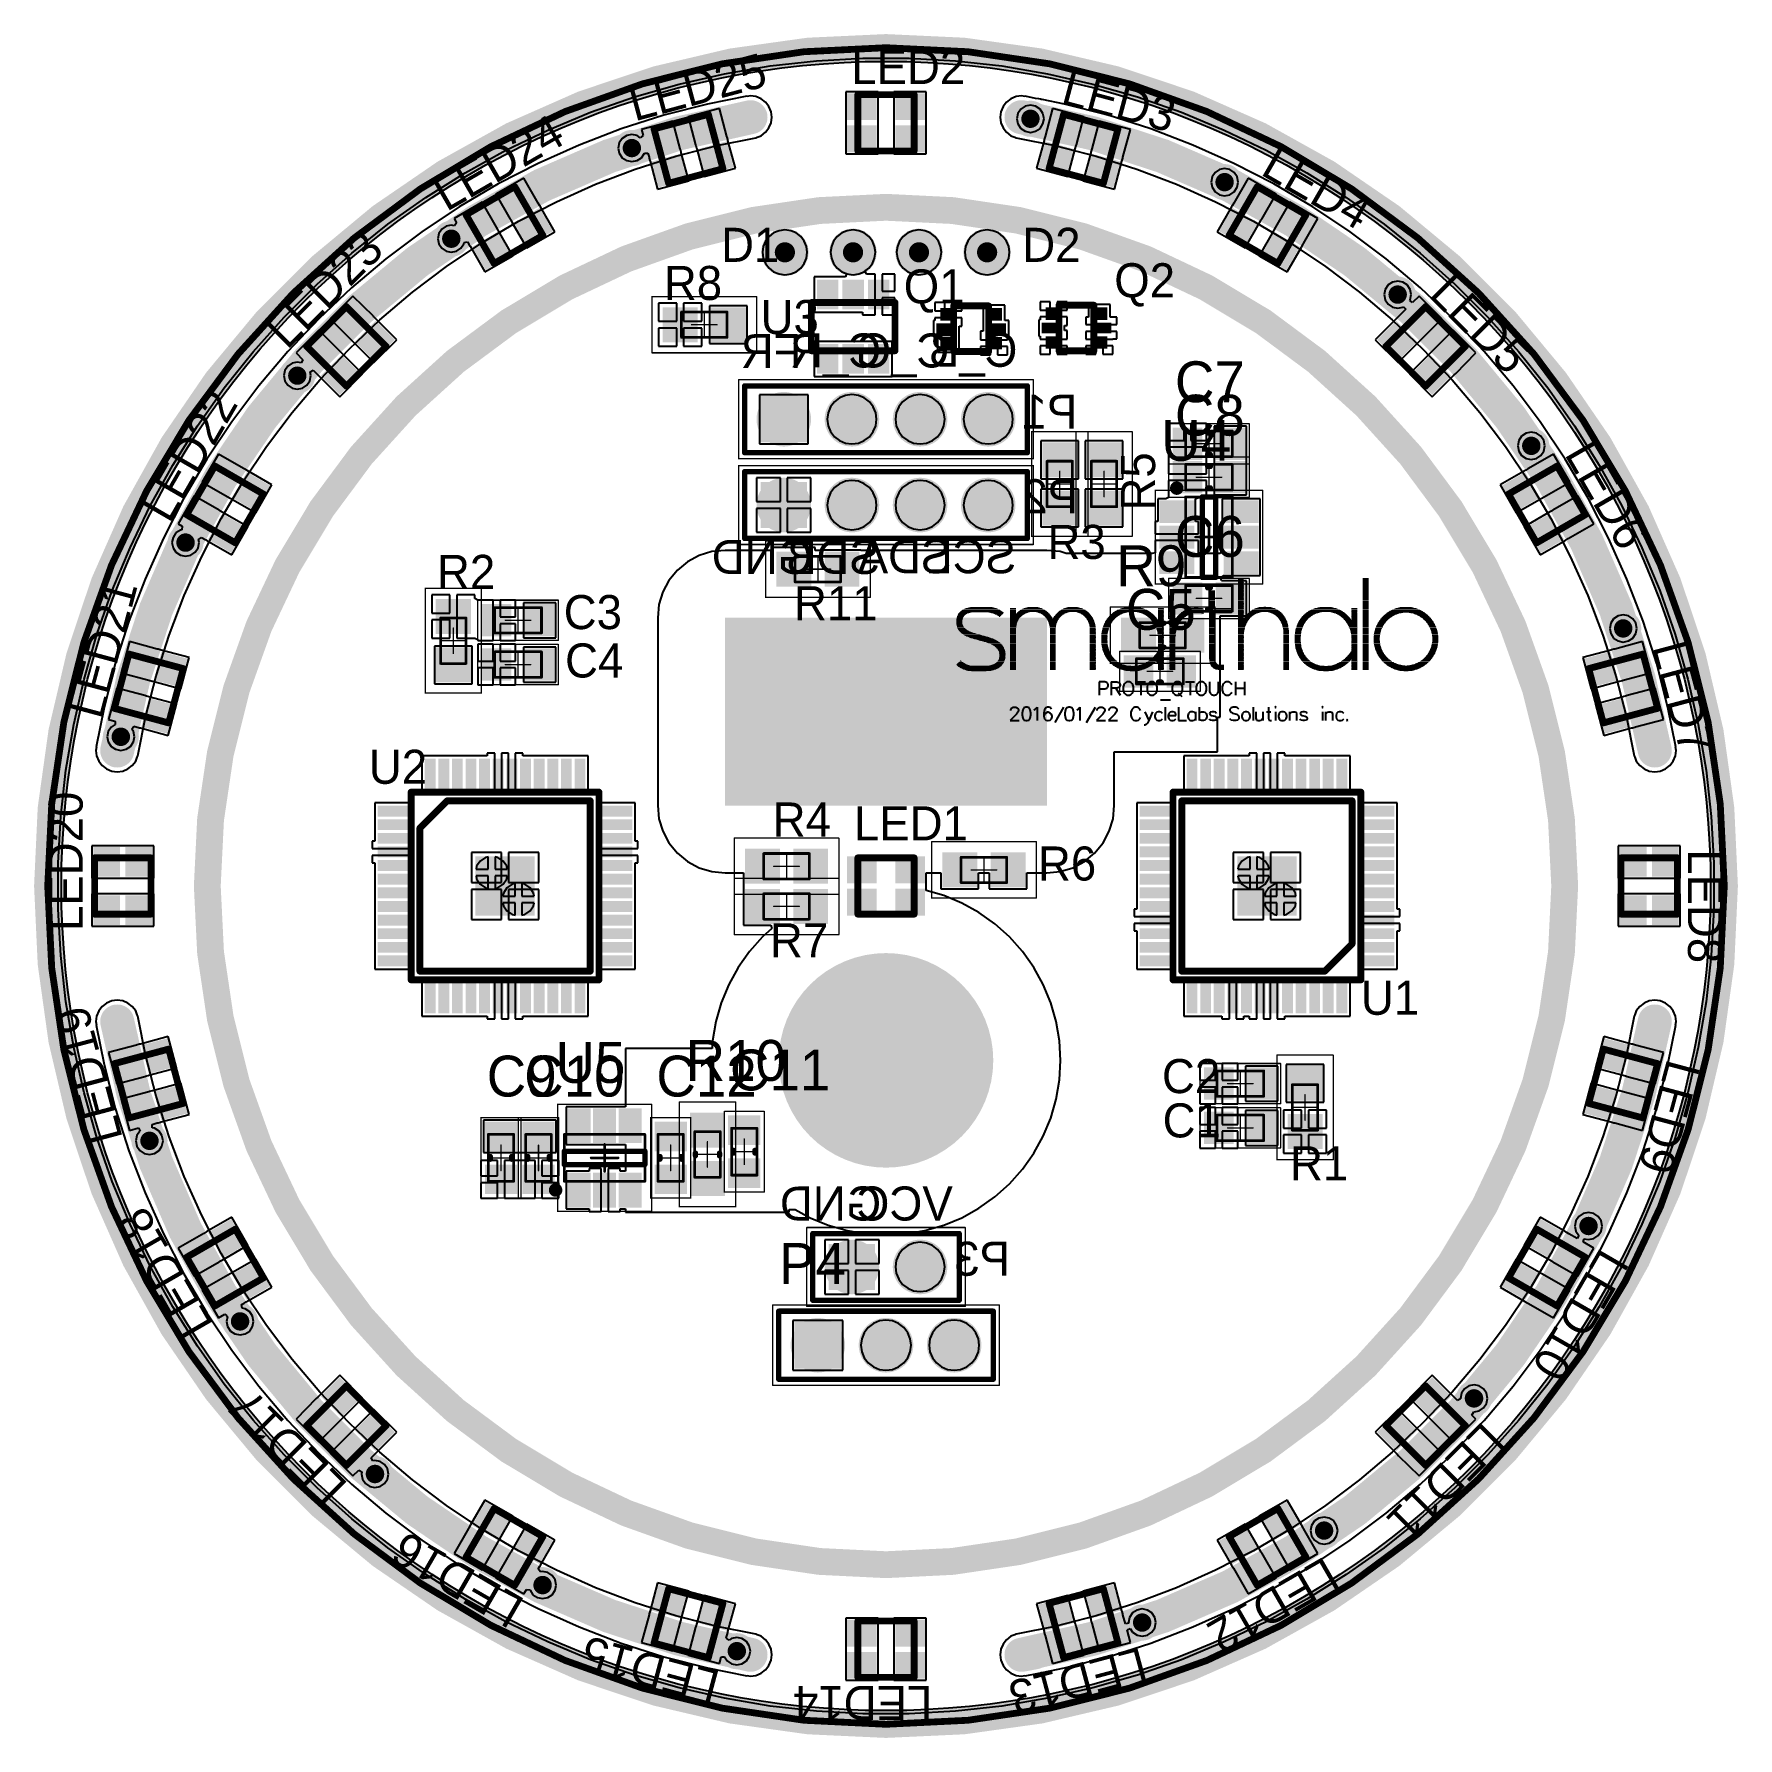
# Model space of a CAD drawing. Header units: millimetres. Extents: x 1.51 to 4.01, y 1.61 to 4.11.
import ezdxf

# ---------------------------------------------------------------- set-up
doc = ezdxf.new("R2010")
doc.units = ezdxf.units.MM
doc.header["$MEASUREMENT"] = 0
for name, color, linetype in [('BottomLayer', 5, 'Continuous'), ('BottomOverlay', 54, 'Continuous'), ('BottomSolder', 6, 'Continuous'), ('InternalPlane1', 76, 'Continuous'), ('InternalPlane2', 16, 'Continuous'), ('Mechanical1', 6, 'Continuous'), ('Mechanical13', 56, 'Continuous'), ('Mechanical15', 56, 'Continuous'), ('Mechanical3', 76, 'Continuous'), ('MultiLayer', 9, 'Continuous'), ('PadHoleLayer', 156, 'Continuous'), ('TopLayer', 1, 'Continuous'), ('TopOverlay', 2, 'Continuous'), ('TopPaste', 8, 'Continuous'), ('TopSolder', 216, 'Continuous'), ('ViaHoleLayer', 16, 'Continuous')]:
    doc.layers.add(name, color=color, linetype=linetype)

msp = doc.modelspace()

# ---------------------------------------------------------------- texts
at = {"layer": 'BottomOverlay', "text_generation_flag": 2}
for s, p in [('FR', (2.636, 3.62)), ('C_R', (2.753, 3.621)), ('C_G', (2.853, 3.621)), ('C_B', (2.953, 3.622)), ('GND', (2.653, 3.318)), ('SDB', (2.751, 3.318)), ('SDA', (2.856, 3.319)), ('SCL', (2.951, 3.319)), ('GND', (2.753, 2.369)), ('VCC', (2.858, 2.369))]:
    msp.add_text(s, height=0.05, rotation=360, dxfattribs=at).set_placement(p)
for s, p in [('P1', (3.041, 3.531)), ('P2', (3.042, 3.407)), ('P3', (2.942, 2.288))]:
    msp.add_text(s, height=0.05, dxfattribs=at).set_placement(p)
at = {"layer": 'TopOverlay'}
for s, rotation, p in [('LED25', 15, (2.391, 3.982)), ('LED3', 345, (3.015, 4.009)), ('LED24', 30, (2.115, 3.849)), ('LED4', 330, (3.308, 3.905)), ('LED23', 45, (1.881, 3.646)), ('LED5', 315, (3.555, 3.726)), ('LED22', 60, (1.708, 3.391)), ('LED6', 300, (3.755, 3.494)), ('R5', 90, (3.155, 3.411)), ('LED21', 75, (1.609, 3.103)), ('LED7', 285, (3.884, 3.211)), ('LED20', 90, (1.581, 2.794)), ('LED8', 270, (3.937, 2.914)), ('LED19', 105, (1.64, 2.49)), ('LED9', 255, (3.907, 2.608)), ('LED18', 120, (1.774, 2.216)), ('LED10', 240, (3.809, 2.331)), ('LED17', 135, (1.972, 1.982)), ('LED11', 225, (3.636, 2.076)), ('LED16', 150, (2.232, 1.812)), ('LED12', 210, (3.404, 1.877)), ('LED15', 165, (2.519, 1.707)), ('LED13', 195, (3.134, 1.744)), ('LED14', 180, (2.828, 1.686))]:
    msp.add_text(s, height=0.05, rotation=rotation, dxfattribs=at).set_placement(p)
for s, height, p in [('LED2', 0.05, (2.709, 4.037)), ('D1', 0.05, (2.518, 3.776)), ('D2', 0.05, (2.96, 3.776)), ('R8', 0.05, (2.434, 3.72)), ('Q1', 0.05, (2.786, 3.715)), ('Q2', 0.05, (3.095, 3.724)), ('U3', 0.05, (2.576, 3.67)), ('C7', 0.06, (3.184, 3.57)), ('C8', 0.06, (3.184, 3.521)), ('U4', 0.06, (3.164, 3.484)), ('C6', 0.06, (3.184, 3.343)), ('R3', 0.05, (2.997, 3.34)), ('R9', 0.06, (3.098, 3.3)), ('R2', 0.05, (2.101, 3.296)), ('C3', 0.05, (2.287, 3.237)), ('R11', 0.05, (2.625, 3.25)), ('C5', 0.06, (3.112, 3.236)), ('C4', 0.05, (2.289, 3.166)), ('U2', 0.05, (2.001, 3.01)), ('R4', 0.05, (2.5937, 2.9326)), ('LED1', 0.05, (2.713, 2.927)), ('R6', 0.05, (2.983, 2.868)), ('R7', 0.05, (2.5897, 2.7552)), ('U1', 0.05, (3.457, 2.671)), ('U5', 0.06, (2.275, 2.571)), ('R10', 0.06, (2.466, 2.574)), ('C9', 0.06, (2.174, 2.551)), ('C10', 0.06, (2.229, 2.551)), ('C12', 0.06, (2.423, 2.551)), ('C11', 0.06, (2.531, 2.56)), ('C2', 0.05, (3.165, 2.556)), ('C1', 0.05, (3.166, 2.491)), ('R1', 0.05, (3.353, 2.428)), ('P4', 0.06, (2.603, 2.276))]:
    msp.add_text(s, height=height, dxfattribs=at).set_placement(p)

# ---------------------------------------------------------------- blocks, each defined once
blk = doc.blocks.new('SMTC_TSW_103_07_X_S_1')
at = {"layer": 'BottomLayer', "const_width": 0.0305}
for points in [[(0.0847, 0, 1), (0.1153, 0, 1)], [(0.1847, 0, 1), (0.2153, 0, 1)]]:
    blk.add_lwpolyline(points, format="xyb", close=True, dxfattribs=at)
at = {"layer": 'BottomLayer'}
blk.add_solid([(-0.0305, -0.0305), (0.0305, -0.0305), (-0.0305, 0.0305), (0.0305, 0.0305)], dxfattribs=at)
at = {"layer": 'BottomSolder', "const_width": 0.0345}
for points in [[(0.0827, 0, 1), (0.1173, 0, 1)], [(0.1827, 0, 1), (0.2173, 0, 1)]]:
    blk.add_lwpolyline(points, format="xyb", close=True, dxfattribs=at)
at = {"layer": 'BottomSolder'}
blk.add_solid([(-0.0345, -0.0345), (0.0345, -0.0345), (-0.0345, 0.0345), (0.0345, 0.0345)], dxfattribs=at)
at = {"layer": 'InternalPlane1', "const_width": 0.0401}
for points in [[(-0.02, 0, 1), (0.02, 0, 1)], [(0.08, 0, 1), (0.12, 0, 1)], [(0.18, 0, 1), (0.22, 0, 1)]]:
    blk.add_lwpolyline(points, format="xyb", close=True, dxfattribs=at)
at = {"layer": 'InternalPlane2', "const_width": 0.0401}
for points in [[(-0.02, 0, 1), (0.02, 0, 1)], [(0.08, 0, 1), (0.12, 0, 1)], [(0.18, 0, 1), (0.22, 0, 1)]]:
    blk.add_lwpolyline(points, format="xyb", close=True, dxfattribs=at)
at = {"layer": 'Mechanical13', "const_width": 0.00394}
for points in [[(-0.0575, 0.05), (0.2575, 0.05)], [(-0.0575, -0.05), (-0.0575, 0.05)], [(0.2575, -0.05), (0.2575, 0.05)], [(-0.0575, -0.05), (0.2575, -0.05)]]:
    blk.add_lwpolyline(points, dxfattribs=at)
at = {"layer": 'Mechanical13', "const_width": 0.00197}
for points in [[(-0.0585, 0.05, 1), (-0.0565, 0.05, 1)], [(-0.0585, 0.05, 1), (-0.0565, 0.05, 1)], [(0.2565, 0.05, 1), (0.2585, 0.05, 1)], [(0.2565, 0.05, 1), (0.2585, 0.05, 1)], [(-0.0585, -0.05, 1), (-0.0565, -0.05, 1)], [(-0.0585, -0.05, 1), (-0.0565, -0.05, 1)], [(0.2565, -0.05, 1), (0.2585, -0.05, 1)], [(0.2565, -0.05, 1), (0.2585, -0.05, 1)]]:
    blk.add_lwpolyline(points, format="xyb", close=True, dxfattribs=at)
at = {"layer": 'Mechanical15', "const_width": 0.00197}
for points in [[(-0.0663, 0.0589), (0.2663, 0.0589)], [(-0.0663, -0.0589), (-0.0663, 0.0589)], [(0.2663, -0.0589), (0.2663, 0.0589)], [(-0.0663, -0.0589), (0.2663, -0.0589)]]:
    blk.add_lwpolyline(points, dxfattribs=at)
at = {"layer": 'Mechanical15', "const_width": 0.000984}
for points in [[(-0.0668, 0.0589, 1), (-0.0658, 0.0589, 1)], [(-0.0668, 0.0589, 1), (-0.0658, 0.0589, 1)], [(0.2658, 0.0589, 1), (0.2668, 0.0589, 1)], [(0.2658, 0.0589, 1), (0.2668, 0.0589, 1)], [(-0.0668, -0.0589, 1), (-0.0658, -0.0589, 1)], [(-0.0668, -0.0589, 1), (-0.0658, -0.0589, 1)], [(0.2658, -0.0589, 1), (0.2668, -0.0589, 1)], [(0.2658, -0.0589, 1), (0.2668, -0.0589, 1)]]:
    blk.add_lwpolyline(points, format="xyb", close=True, dxfattribs=at)
at = {"layer": 'MultiLayer', "const_width": 0.0305}
for points in [[(0.0847, 0, 1), (0.1153, 0, 1)], [(0.1847, 0, 1), (0.2153, 0, 1)]]:
    blk.add_lwpolyline(points, format="xyb", close=True, dxfattribs=at)
at = {"layer": 'MultiLayer'}
blk.add_solid([(-0.0305, -0.0305), (0.0305, -0.0305), (-0.0305, 0.0305), (0.0305, 0.0305)], dxfattribs=at)
at = {"layer": 'PadHoleLayer', "const_width": 0.0201}
for points in [[(-0.01, 0, 1), (0.01, 0, 1)], [(0.09, 0, 1), (0.11, 0, 1)], [(0.19, 0, 1), (0.21, 0, 1)]]:
    blk.add_lwpolyline(points, format="xyb", close=True, dxfattribs=at)
at = {"layer": 'TopLayer', "const_width": 0.0305}
for points in [[(0.0847, 0, 1), (0.1153, 0, 1)], [(0.1847, 0, 1), (0.2153, 0, 1)]]:
    blk.add_lwpolyline(points, format="xyb", close=True, dxfattribs=at)
at = {"layer": 'TopLayer'}
blk.add_solid([(-0.0305, -0.0305), (0.0305, -0.0305), (-0.0305, 0.0305), (0.0305, 0.0305)], dxfattribs=at)
at = {"layer": 'TopOverlay', "const_width": 0.00787}
for points in [[(-0.0575, 0.05), (0.2575, 0.05)], [(-0.0575, -0.05), (-0.0575, 0.05)], [(0.2575, -0.05), (0.2575, 0.05)], [(-0.0575, -0.05), (0.2575, -0.05)]]:
    blk.add_lwpolyline(points, dxfattribs=at)
at = {"layer": 'TopOverlay', "const_width": 0.00394}
for points in [[(-0.0594, 0.05, 1), (-0.0555, 0.05, 1)], [(-0.0594, 0.05, 1), (-0.0555, 0.05, 1)], [(0.2555, 0.05, 1), (0.2594, 0.05, 1)], [(0.2555, 0.05, 1), (0.2594, 0.05, 1)], [(-0.0594, -0.05, 1), (-0.0555, -0.05, 1)], [(-0.0594, -0.05, 1), (-0.0555, -0.05, 1)], [(0.2555, -0.05, 1), (0.2594, -0.05, 1)], [(0.2555, -0.05, 1), (0.2594, -0.05, 1)]]:
    blk.add_lwpolyline(points, format="xyb", close=True, dxfattribs=at)
at = {"layer": 'TopSolder', "const_width": 0.0345}
for points in [[(0.0827, 0, 1), (0.1173, 0, 1)], [(0.1827, 0, 1), (0.2173, 0, 1)]]:
    blk.add_lwpolyline(points, format="xyb", close=True, dxfattribs=at)
at = {"layer": 'TopSolder'}
blk.add_solid([(-0.0345, -0.0345), (0.0345, -0.0345), (-0.0345, 0.0345), (0.0345, 0.0345)], dxfattribs=at)
blk = doc.blocks.new('6ST1_N_2')
at = {"layer": 'Mechanical13', "const_width": 0.00394}
for points in [[(-0.0344, 0.0591), (0.0344, 0.0591)], [(-0.0344, 0.0591), (-0.0344, -0.0591)], [(0.0344, 0.0591), (0.0344, -0.0591)], [(-0.0344, -0.0591), (0.0344, -0.0591)]]:
    blk.add_lwpolyline(points, dxfattribs=at)
at = {"layer": 'Mechanical13', "const_width": 0.00197}
for points in [[(-0.0354, 0.0591, 1), (-0.0335, 0.0591, 1)], [(-0.0354, 0.0591, 1), (-0.0335, 0.0591, 1)], [(0.0335, 0.0591, 1), (0.0354, 0.0591, 1)], [(0.0335, 0.0591, 1), (0.0354, 0.0591, 1)], [(-0.0354, -0.0591, 1), (-0.0335, -0.0591, 1)], [(-0.0354, -0.0591, 1), (-0.0335, -0.0591, 1)], [(0.0335, -0.0591, 1), (0.0354, -0.0591, 1)], [(0.0335, -0.0591, 1), (0.0354, -0.0591, 1)]]:
    blk.add_lwpolyline(points, format="xyb", close=True, dxfattribs=at)
at = {"layer": 'Mechanical15'}
for points, const_width in [([(-0.0787, 0.0689), (0.0787, 0.0689)], 0.00197), ([(-0.0787, 0.0689), (-0.0787, -0.0689)], 0.00197), ([(0.0787, 0.0689), (0.0787, -0.0689)], 0.00197), ([(-0.0197, 0), (0.0197, 0)], 0.00394), ([(0, 0.0197), (0, -0.0197)], 0.00394), ([(-0.0787, -0.0689), (0.0787, -0.0689)], 0.00197)]:
    blk.add_lwpolyline(points, dxfattribs=dict(at, const_width=const_width))
for points, const_width in [([(-0.0792, 0.0689, 1), (-0.0782, 0.0689, 1)], 0.000984), ([(-0.0792, 0.0689, 1), (-0.0782, 0.0689, 1)], 0.000984), ([(0.0782, 0.0689, 1), (0.0792, 0.0689, 1)], 0.000984), ([(0.0782, 0.0689, 1), (0.0792, 0.0689, 1)], 0.000984), ([(-0.0207, 0, 1), (-0.0187, 0, 1)], 0.00197), ([(-0.001, 0.0197, 1), (0.001, 0.0197, 1)], 0.00197), ([(0.0187, 0, 1), (0.0207, 0, 1)], 0.00197), ([(-0.001, -0.0197, 1), (0.001, -0.0197, 1)], 0.00197), ([(-0.0792, -0.0689, 1), (-0.0782, -0.0689, 1)], 0.000984), ([(-0.0792, -0.0689, 1), (-0.0782, -0.0689, 1)], 0.000984), ([(0.0782, -0.0689, 1), (0.0792, -0.0689, 1)], 0.000984), ([(0.0782, -0.0689, 1), (0.0792, -0.0689, 1)], 0.000984)]:
    blk.add_lwpolyline(points, format="xyb", close=True, dxfattribs=dict(at, const_width=const_width))
at = {"layer": 'TopLayer'}
for points in [[(-0.0256, 0.0246), (-0.0256, 0.0502), (-0.0689, 0.0246), (-0.0689, 0.0502)], [(0.0689, 0.0246), (0.0689, 0.0502), (0.0256, 0.0246), (0.0256, 0.0502)], [(-0.0256, -0.0128), (-0.0256, 0.0128), (-0.0689, -0.0128), (-0.0689, 0.0128)], [(0.0689, -0.0128), (0.0689, 0.0128), (0.0256, -0.0128), (0.0256, 0.0128)], [(-0.0256, -0.0502), (-0.0256, -0.0246), (-0.0689, -0.0502), (-0.0689, -0.0246)], [(0.0689, -0.0502), (0.0689, -0.0246), (0.0256, -0.0502), (0.0256, -0.0246)]]:
    blk.add_solid(points, dxfattribs=at)
at = {"layer": 'TopOverlay'}
for points, const_width in [([(-0.0423, 0.0719, 1), (-0.0522, 0.0719, 1)], 0.00984), ([(-0.0546, 0.0719, 1), (-0.0497, 0.0719, 1)], 0.00492), ([(-0.0448, 0.0719, 1), (-0.0399, 0.0719, 1)], 0.00492), ([(-0.0118, 0.0591, 1), (-0.0079, 0.0591, 1)], 0.00394), ([(-0.0118, 0.0591, 1), (-0.0079, 0.0591, 1)], 0.00394), ([(0.0079, 0.0591, 1), (0.0118, 0.0591, 1)], 0.00394), ([(0.0079, 0.0591, 1), (0.0118, 0.0591, 1)], 0.00394), ([(-0.0118, -0.0591, 1), (-0.0079, -0.0591, 1)], 0.00394), ([(-0.0118, -0.0591, 1), (-0.0079, -0.0591, 1)], 0.00394), ([(0.0079, -0.0591, 1), (0.0118, -0.0591, 1)], 0.00394), ([(0.0079, -0.0591, 1), (0.0118, -0.0591, 1)], 0.00394)]:
    blk.add_lwpolyline(points, format="xyb", close=True, dxfattribs=dict(at, const_width=const_width))
at = {"layer": 'TopOverlay', "const_width": 0.00787}
for points in [[(-0.0098, 0.0591), (-0.0098, -0.0591)], [(-0.0098, 0.0591), (0.0098, 0.0591)], [(0.0098, 0.0591), (0.0098, -0.0591)], [(-0.0098, -0.0591), (0.0098, -0.0591)]]:
    blk.add_lwpolyline(points, dxfattribs=at)
at = {"layer": 'TopPaste'}
for points in [[(-0.0256, 0.0246), (-0.0256, 0.0502), (-0.0689, 0.0246), (-0.0689, 0.0502)], [(0.0689, 0.0246), (0.0689, 0.0502), (0.0256, 0.0246), (0.0256, 0.0502)], [(-0.0256, -0.0128), (-0.0256, 0.0128), (-0.0689, -0.0128), (-0.0689, 0.0128)], [(0.0689, -0.0128), (0.0689, 0.0128), (0.0256, -0.0128), (0.0256, 0.0128)], [(-0.0256, -0.0502), (-0.0256, -0.0246), (-0.0689, -0.0502), (-0.0689, -0.0246)], [(0.0689, -0.0502), (0.0689, -0.0246), (0.0256, -0.0502), (0.0256, -0.0246)]]:
    blk.add_solid(points, dxfattribs=at)
at = {"layer": 'TopSolder'}
for points in [[(-0.0216, 0.0206), (-0.0216, 0.0542), (-0.0729, 0.0206), (-0.0729, 0.0542)], [(0.0729, 0.0206), (0.0729, 0.0542), (0.0216, 0.0206), (0.0216, 0.0542)], [(-0.0216, -0.0168), (-0.0216, 0.0168), (-0.0729, -0.0168), (-0.0729, 0.0168)], [(0.0729, -0.0168), (0.0729, 0.0168), (0.0216, -0.0168), (0.0216, 0.0168)], [(-0.0216, -0.0542), (-0.0216, -0.0206), (-0.0729, -0.0542), (-0.0729, -0.0206)], [(0.0729, -0.0542), (0.0729, -0.0206), (0.0216, -0.0542), (0.0216, -0.0206)]]:
    blk.add_solid(points, dxfattribs=at)
blk = doc.blocks.new('RESC0603_1608__M_3')
at = {"layer": 'Mechanical13', "const_width": 0.00394}
for points in [[(-0.0335, 0.0187), (0.0335, 0.0187)], [(-0.0335, 0.0187), (-0.0335, -0.0187)], [(0.0335, 0.0187), (0.0335, -0.0187)], [(-0.0335, -0.0187), (0.0335, -0.0187)]]:
    blk.add_lwpolyline(points, dxfattribs=at)
at = {"layer": 'Mechanical13', "const_width": 0.00197}
for points in [[(-0.0344, 0.0187, 1), (-0.0325, 0.0187, 1)], [(-0.0344, 0.0187, 1), (-0.0325, 0.0187, 1)], [(0.0325, 0.0187, 1), (0.0344, 0.0187, 1)], [(0.0325, 0.0187, 1), (0.0344, 0.0187, 1)], [(-0.0344, -0.0187, 1), (-0.0325, -0.0187, 1)], [(-0.0344, -0.0187, 1), (-0.0325, -0.0187, 1)], [(0.0325, -0.0187, 1), (0.0344, -0.0187, 1)], [(0.0325, -0.0187, 1), (0.0344, -0.0187, 1)]]:
    blk.add_lwpolyline(points, format="xyb", close=True, dxfattribs=at)
at = {"layer": 'Mechanical15', "const_width": 0.00197}
for points in [[(-0.0768, 0.0413), (0.0768, 0.0413)], [(-0.0768, 0.0413), (-0.0768, -0.0413)], [(0.0768, 0.0413), (0.0768, -0.0413)], [(-0.0187, 0), (0.0187, 0)], [(0, 0.0187), (0, -0.0187)], [(-0.0768, -0.0413), (0.0768, -0.0413)]]:
    blk.add_lwpolyline(points, dxfattribs=at)
at = {"layer": 'Mechanical15', "const_width": 0.000984}
for points in [[(-0.0773, 0.0413, 1), (-0.0763, 0.0413, 1)], [(-0.0773, 0.0413, 1), (-0.0763, 0.0413, 1)], [(0.0763, 0.0413, 1), (0.0773, 0.0413, 1)], [(0.0763, 0.0413, 1), (0.0773, 0.0413, 1)], [(-0.0192, 0, 1), (-0.0182, 0, 1)], [(-0.0005, 0.0187, 1), (0.0005, 0.0187, 1)], [(0.0182, 0, 1), (0.0192, 0, 1)], [(-0.0005, -0.0187, 1), (0.0005, -0.0187, 1)], [(-0.0773, -0.0413, 1), (-0.0763, -0.0413, 1)], [(-0.0773, -0.0413, 1), (-0.0763, -0.0413, 1)], [(0.0763, -0.0413, 1), (0.0773, -0.0413, 1)], [(0.0763, -0.0413, 1), (0.0773, -0.0413, 1)]]:
    blk.add_lwpolyline(points, format="xyb", close=True, dxfattribs=at)
at = {"layer": 'TopLayer'}
for points in [[(-0.0138, -0.0217), (-0.0138, 0.0217), (-0.0571, -0.0217), (-0.0571, 0.0217)], [(0.0571, -0.0217), (0.0571, 0.0217), (0.0138, -0.0217), (0.0138, 0.0217)]]:
    blk.add_solid(points, dxfattribs=at)
at = {"layer": 'TopOverlay', "const_width": 0.00787}
for points in [[(-0.002, 0.0177), (0.002, 0.0177)], [(-0.002, -0.0177), (0.002, -0.0177)]]:
    blk.add_lwpolyline(points, dxfattribs=at)
at = {"layer": 'TopOverlay', "const_width": 0.00394}
for points in [[(-0.0039, 0.0177, 1), (0, 0.0177, 1)], [(0, 0.0177, 1), (0.0039, 0.0177, 1)], [(-0.0039, -0.0177, 1), (0, -0.0177, 1)], [(0, -0.0177, 1), (0.0039, -0.0177, 1)]]:
    blk.add_lwpolyline(points, format="xyb", close=True, dxfattribs=at)
at = {"layer": 'TopPaste'}
for points in [[(-0.0138, -0.0217), (-0.0138, 0.0217), (-0.0571, -0.0217), (-0.0571, 0.0217)], [(0.0571, -0.0217), (0.0571, 0.0217), (0.0138, -0.0217), (0.0138, 0.0217)]]:
    blk.add_solid(points, dxfattribs=at)
at = {"layer": 'TopSolder'}
for points in [[(-0.0098, -0.0257), (-0.0098, 0.0257), (-0.0611, -0.0257), (-0.0611, 0.0257)], [(0.0611, -0.0257), (0.0611, 0.0257), (0.0098, -0.0257), (0.0098, 0.0257)]]:
    blk.add_solid(points, dxfattribs=at)
blk = doc.blocks.new('CAPC0603_1608_100_N_4')
at = {"layer": 'Mechanical13', "const_width": 0.00394}
for points in [[(0.0344, 0.0187), (-0.0344, 0.0187)], [(-0.0344, -0.0187), (-0.0344, 0.0187)], [(0.0344, -0.0187), (0.0344, 0.0187)], [(0.0344, -0.0187), (-0.0344, -0.0187)]]:
    blk.add_lwpolyline(points, dxfattribs=at)
at = {"layer": 'Mechanical13', "const_width": 0.00197}
for points in [[(-0.0354, 0.0187, 1), (-0.0335, 0.0187, 1)], [(-0.0354, 0.0187, 1), (-0.0335, 0.0187, 1)], [(0.0335, 0.0187, 1), (0.0354, 0.0187, 1)], [(0.0335, 0.0187, 1), (0.0354, 0.0187, 1)], [(-0.0354, -0.0187, 1), (-0.0335, -0.0187, 1)], [(-0.0354, -0.0187, 1), (-0.0335, -0.0187, 1)], [(0.0335, -0.0187, 1), (0.0354, -0.0187, 1)], [(0.0335, -0.0187, 1), (0.0354, -0.0187, 1)]]:
    blk.add_lwpolyline(points, format="xyb", close=True, dxfattribs=at)
at = {"layer": 'Mechanical15', "const_width": 0.00197}
for points in [[(0.0591, 0.0295), (-0.0591, 0.0295)], [(-0.0591, -0.0295), (-0.0591, 0.0295)], [(0.0591, -0.0295), (0.0591, 0.0295)], [(0.0187, 0), (-0.0187, 0)], [(0, -0.0187), (0, 0.0187)], [(0.0591, -0.0295), (-0.0591, -0.0295)]]:
    blk.add_lwpolyline(points, dxfattribs=at)
at = {"layer": 'Mechanical15', "const_width": 0.000984}
for points in [[(-0.0595, 0.0295, 1), (-0.0586, 0.0295, 1)], [(-0.0595, 0.0295, 1), (-0.0586, 0.0295, 1)], [(0.0586, 0.0295, 1), (0.0595, 0.0295, 1)], [(0.0586, 0.0295, 1), (0.0595, 0.0295, 1)], [(-0.0192, 0, 1), (-0.0182, 0, 1)], [(-0.0005, 0.0187, 1), (0.0005, 0.0187, 1)], [(0.0182, 0, 1), (0.0192, 0, 1)], [(-0.0005, -0.0187, 1), (0.0005, -0.0187, 1)], [(-0.0595, -0.0295, 1), (-0.0586, -0.0295, 1)], [(-0.0595, -0.0295, 1), (-0.0586, -0.0295, 1)], [(0.0586, -0.0295, 1), (0.0595, -0.0295, 1)], [(0.0586, -0.0295, 1), (0.0595, -0.0295, 1)]]:
    blk.add_lwpolyline(points, format="xyb", close=True, dxfattribs=at)
at = {"layer": 'TopLayer'}
for points in [[(-0.0138, -0.0197), (-0.0138, 0.0197), (-0.0492, -0.0197), (-0.0492, 0.0197)], [(0.0492, -0.0197), (0.0492, 0.0197), (0.0138, -0.0197), (0.0138, 0.0197)]]:
    blk.add_solid(points, dxfattribs=at)
at = {"layer": 'TopOverlay', "const_width": 0.00787}
for points in [[(0.002, 0.0157), (-0.002, 0.0157)], [(0.002, -0.0157), (-0.002, -0.0157)]]:
    blk.add_lwpolyline(points, dxfattribs=at)
at = {"layer": 'TopOverlay', "const_width": 0.00394}
for points in [[(-0.0039, 0.0157, 1), (0, 0.0157, 1)], [(0, 0.0157, 1), (0.0039, 0.0157, 1)], [(-0.0039, -0.0157, 1), (0, -0.0157, 1)], [(0, -0.0157, 1), (0.0039, -0.0157, 1)]]:
    blk.add_lwpolyline(points, format="xyb", close=True, dxfattribs=at)
at = {"layer": 'TopPaste'}
for points in [[(-0.0138, -0.0197), (-0.0138, 0.0197), (-0.0492, -0.0197), (-0.0492, 0.0197)], [(0.0492, -0.0197), (0.0492, 0.0197), (0.0138, -0.0197), (0.0138, 0.0197)]]:
    blk.add_solid(points, dxfattribs=at)
at = {"layer": 'TopSolder'}
for points in [[(-0.0098, -0.0237), (-0.0098, 0.0237), (-0.0532, -0.0237), (-0.0532, 0.0237)], [(0.0532, -0.0237), (0.0532, 0.0237), (0.0098, -0.0237), (0.0098, 0.0237)]]:
    blk.add_solid(points, dxfattribs=at)
blk = doc.blocks.new('CAPC0603_1608_100_N_5')
at = {"layer": 'Mechanical13', "const_width": 0.00394}
for points in [[(0.0344, 0.0187), (-0.0344, 0.0187)], [(-0.0344, -0.0187), (-0.0344, 0.0187)], [(0.0344, -0.0187), (0.0344, 0.0187)], [(0.0344, -0.0187), (-0.0344, -0.0187)]]:
    blk.add_lwpolyline(points, dxfattribs=at)
at = {"layer": 'Mechanical13', "const_width": 0.00197}
for points in [[(-0.0354, 0.0187, 1), (-0.0335, 0.0187, 1)], [(-0.0354, 0.0187, 1), (-0.0335, 0.0187, 1)], [(0.0335, 0.0187, 1), (0.0354, 0.0187, 1)], [(0.0335, 0.0187, 1), (0.0354, 0.0187, 1)], [(-0.0354, -0.0187, 1), (-0.0335, -0.0187, 1)], [(-0.0354, -0.0187, 1), (-0.0335, -0.0187, 1)], [(0.0335, -0.0187, 1), (0.0354, -0.0187, 1)], [(0.0335, -0.0187, 1), (0.0354, -0.0187, 1)]]:
    blk.add_lwpolyline(points, format="xyb", close=True, dxfattribs=at)
at = {"layer": 'Mechanical15', "const_width": 0.00197}
for points in [[(0.0591, 0.0295), (-0.0591, 0.0295)], [(-0.0591, -0.0295), (-0.0591, 0.0295)], [(0.0591, -0.0295), (0.0591, 0.0295)], [(0.0187, 0), (-0.0187, 0)], [(0, -0.0187), (0, 0.0187)], [(0.0591, -0.0295), (-0.0591, -0.0295)]]:
    blk.add_lwpolyline(points, dxfattribs=at)
at = {"layer": 'Mechanical15', "const_width": 0.000984}
for points in [[(-0.0595, 0.0295, 1), (-0.0586, 0.0295, 1)], [(-0.0595, 0.0295, 1), (-0.0586, 0.0295, 1)], [(0.0586, 0.0295, 1), (0.0595, 0.0295, 1)], [(0.0586, 0.0295, 1), (0.0595, 0.0295, 1)], [(-0.0192, 0, 1), (-0.0182, 0, 1)], [(-0.0005, 0.0187, 1), (0.0005, 0.0187, 1)], [(0.0182, 0, 1), (0.0192, 0, 1)], [(-0.0005, -0.0187, 1), (0.0005, -0.0187, 1)], [(-0.0595, -0.0295, 1), (-0.0586, -0.0295, 1)], [(-0.0595, -0.0295, 1), (-0.0586, -0.0295, 1)], [(0.0586, -0.0295, 1), (0.0595, -0.0295, 1)], [(0.0586, -0.0295, 1), (0.0595, -0.0295, 1)]]:
    blk.add_lwpolyline(points, format="xyb", close=True, dxfattribs=at)
at = {"layer": 'TopLayer'}
for points in [[(-0.0138, -0.0197), (-0.0138, 0.0197), (-0.0492, -0.0197), (-0.0492, 0.0197)], [(0.0492, -0.0197), (0.0492, 0.0197), (0.0138, -0.0197), (0.0138, 0.0197)]]:
    blk.add_solid(points, dxfattribs=at)
at = {"layer": 'TopOverlay', "const_width": 0.00787}
for points in [[(0.002, 0.0157), (-0.002, 0.0157)], [(0.002, -0.0157), (-0.002, -0.0157)]]:
    blk.add_lwpolyline(points, dxfattribs=at)
at = {"layer": 'TopOverlay', "const_width": 0.00394}
for points in [[(-0.0039, 0.0157, 1), (0, 0.0157, 1)], [(0, 0.0157, 1), (0.0039, 0.0157, 1)], [(-0.0039, -0.0157, 1), (0, -0.0157, 1)], [(0, -0.0157, 1), (0.0039, -0.0157, 1)]]:
    blk.add_lwpolyline(points, format="xyb", close=True, dxfattribs=at)
at = {"layer": 'TopPaste'}
for points in [[(-0.0138, -0.0197), (-0.0138, 0.0197), (-0.0492, -0.0197), (-0.0492, 0.0197)], [(0.0492, -0.0197), (0.0492, 0.0197), (0.0138, -0.0197), (0.0138, 0.0197)]]:
    blk.add_solid(points, dxfattribs=at)
at = {"layer": 'TopSolder'}
for points in [[(-0.0098, -0.0237), (-0.0098, 0.0237), (-0.0532, -0.0237), (-0.0532, 0.0237)], [(0.0532, -0.0237), (0.0532, 0.0237), (0.0098, -0.0237), (0.0098, 0.0237)]]:
    blk.add_solid(points, dxfattribs=at)
blk = doc.blocks.new('CAPC0603_1608_100_N_6')
at = {"layer": 'Mechanical13', "const_width": 0.00394}
for points in [[(0.0344, 0.0187), (-0.0344, 0.0187)], [(-0.0344, -0.0187), (-0.0344, 0.0187)], [(0.0344, -0.0187), (0.0344, 0.0187)], [(0.0344, -0.0187), (-0.0344, -0.0187)]]:
    blk.add_lwpolyline(points, dxfattribs=at)
at = {"layer": 'Mechanical13', "const_width": 0.00197}
for points in [[(-0.0354, 0.0187, 1), (-0.0335, 0.0187, 1)], [(-0.0354, 0.0187, 1), (-0.0335, 0.0187, 1)], [(0.0335, 0.0187, 1), (0.0354, 0.0187, 1)], [(0.0335, 0.0187, 1), (0.0354, 0.0187, 1)], [(-0.0354, -0.0187, 1), (-0.0335, -0.0187, 1)], [(-0.0354, -0.0187, 1), (-0.0335, -0.0187, 1)], [(0.0335, -0.0187, 1), (0.0354, -0.0187, 1)], [(0.0335, -0.0187, 1), (0.0354, -0.0187, 1)]]:
    blk.add_lwpolyline(points, format="xyb", close=True, dxfattribs=at)
at = {"layer": 'Mechanical15', "const_width": 0.00197}
for points in [[(0.0591, 0.0295), (-0.0591, 0.0295)], [(-0.0591, -0.0295), (-0.0591, 0.0295)], [(0.0591, -0.0295), (0.0591, 0.0295)], [(0.0187, 0), (-0.0187, 0)], [(0, -0.0187), (0, 0.0187)], [(0.0591, -0.0295), (-0.0591, -0.0295)]]:
    blk.add_lwpolyline(points, dxfattribs=at)
at = {"layer": 'Mechanical15', "const_width": 0.000984}
for points in [[(-0.0595, 0.0295, 1), (-0.0586, 0.0295, 1)], [(-0.0595, 0.0295, 1), (-0.0586, 0.0295, 1)], [(0.0586, 0.0295, 1), (0.0595, 0.0295, 1)], [(0.0586, 0.0295, 1), (0.0595, 0.0295, 1)], [(-0.0192, 0, 1), (-0.0182, 0, 1)], [(-0.0005, 0.0187, 1), (0.0005, 0.0187, 1)], [(0.0182, 0, 1), (0.0192, 0, 1)], [(-0.0005, -0.0187, 1), (0.0005, -0.0187, 1)], [(-0.0595, -0.0295, 1), (-0.0586, -0.0295, 1)], [(-0.0595, -0.0295, 1), (-0.0586, -0.0295, 1)], [(0.0586, -0.0295, 1), (0.0595, -0.0295, 1)], [(0.0586, -0.0295, 1), (0.0595, -0.0295, 1)]]:
    blk.add_lwpolyline(points, format="xyb", close=True, dxfattribs=at)
at = {"layer": 'TopLayer'}
for points in [[(-0.0138, -0.0197), (-0.0138, 0.0197), (-0.0492, -0.0197), (-0.0492, 0.0197)], [(0.0492, -0.0197), (0.0492, 0.0197), (0.0138, -0.0197), (0.0138, 0.0197)]]:
    blk.add_solid(points, dxfattribs=at)
at = {"layer": 'TopOverlay', "const_width": 0.00787}
for points in [[(0.002, 0.0157), (-0.002, 0.0157)], [(0.002, -0.0157), (-0.002, -0.0157)]]:
    blk.add_lwpolyline(points, dxfattribs=at)
at = {"layer": 'TopOverlay', "const_width": 0.00394}
for points in [[(-0.0039, 0.0157, 1), (0, 0.0157, 1)], [(0, 0.0157, 1), (0.0039, 0.0157, 1)], [(-0.0039, -0.0157, 1), (0, -0.0157, 1)], [(0, -0.0157, 1), (0.0039, -0.0157, 1)]]:
    blk.add_lwpolyline(points, format="xyb", close=True, dxfattribs=at)
at = {"layer": 'TopPaste'}
for points in [[(-0.0138, -0.0197), (-0.0138, 0.0197), (-0.0492, -0.0197), (-0.0492, 0.0197)], [(0.0492, -0.0197), (0.0492, 0.0197), (0.0138, -0.0197), (0.0138, 0.0197)]]:
    blk.add_solid(points, dxfattribs=at)
at = {"layer": 'TopSolder'}
for points in [[(-0.0098, -0.0237), (-0.0098, 0.0237), (-0.0532, -0.0237), (-0.0532, 0.0237)], [(0.0532, -0.0237), (0.0532, 0.0237), (0.0098, -0.0237), (0.0098, 0.0237)]]:
    blk.add_solid(points, dxfattribs=at)
blk = doc.blocks.new('CAPC0603_1608_100_N_7')
at = {"layer": 'Mechanical13', "const_width": 0.00394}
for points in [[(0.0344, 0.0187), (-0.0344, 0.0187)], [(-0.0344, -0.0187), (-0.0344, 0.0187)], [(0.0344, -0.0187), (0.0344, 0.0187)], [(0.0344, -0.0187), (-0.0344, -0.0187)]]:
    blk.add_lwpolyline(points, dxfattribs=at)
at = {"layer": 'Mechanical13', "const_width": 0.00197}
for points in [[(-0.0354, 0.0187, 1), (-0.0335, 0.0187, 1)], [(-0.0354, 0.0187, 1), (-0.0335, 0.0187, 1)], [(0.0335, 0.0187, 1), (0.0354, 0.0187, 1)], [(0.0335, 0.0187, 1), (0.0354, 0.0187, 1)], [(-0.0354, -0.0187, 1), (-0.0335, -0.0187, 1)], [(-0.0354, -0.0187, 1), (-0.0335, -0.0187, 1)], [(0.0335, -0.0187, 1), (0.0354, -0.0187, 1)], [(0.0335, -0.0187, 1), (0.0354, -0.0187, 1)]]:
    blk.add_lwpolyline(points, format="xyb", close=True, dxfattribs=at)
at = {"layer": 'Mechanical15', "const_width": 0.00197}
for points in [[(0.0591, 0.0295), (-0.0591, 0.0295)], [(-0.0591, -0.0295), (-0.0591, 0.0295)], [(0.0591, -0.0295), (0.0591, 0.0295)], [(0.0187, 0), (-0.0187, 0)], [(0, -0.0187), (0, 0.0187)], [(0.0591, -0.0295), (-0.0591, -0.0295)]]:
    blk.add_lwpolyline(points, dxfattribs=at)
at = {"layer": 'Mechanical15', "const_width": 0.000984}
for points in [[(-0.0595, 0.0295, 1), (-0.0586, 0.0295, 1)], [(-0.0595, 0.0295, 1), (-0.0586, 0.0295, 1)], [(0.0586, 0.0295, 1), (0.0595, 0.0295, 1)], [(0.0586, 0.0295, 1), (0.0595, 0.0295, 1)], [(-0.0192, 0, 1), (-0.0182, 0, 1)], [(-0.0005, 0.0187, 1), (0.0005, 0.0187, 1)], [(0.0182, 0, 1), (0.0192, 0, 1)], [(-0.0005, -0.0187, 1), (0.0005, -0.0187, 1)], [(-0.0595, -0.0295, 1), (-0.0586, -0.0295, 1)], [(-0.0595, -0.0295, 1), (-0.0586, -0.0295, 1)], [(0.0586, -0.0295, 1), (0.0595, -0.0295, 1)], [(0.0586, -0.0295, 1), (0.0595, -0.0295, 1)]]:
    blk.add_lwpolyline(points, format="xyb", close=True, dxfattribs=at)
at = {"layer": 'TopLayer'}
for points in [[(-0.0138, -0.0197), (-0.0138, 0.0197), (-0.0492, -0.0197), (-0.0492, 0.0197)], [(0.0492, -0.0197), (0.0492, 0.0197), (0.0138, -0.0197), (0.0138, 0.0197)]]:
    blk.add_solid(points, dxfattribs=at)
at = {"layer": 'TopOverlay', "const_width": 0.00787}
for points in [[(0.002, 0.0157), (-0.002, 0.0157)], [(0.002, -0.0157), (-0.002, -0.0157)]]:
    blk.add_lwpolyline(points, dxfattribs=at)
at = {"layer": 'TopOverlay', "const_width": 0.00394}
for points in [[(-0.0039, 0.0157, 1), (0, 0.0157, 1)], [(0, 0.0157, 1), (0.0039, 0.0157, 1)], [(-0.0039, -0.0157, 1), (0, -0.0157, 1)], [(0, -0.0157, 1), (0.0039, -0.0157, 1)]]:
    blk.add_lwpolyline(points, format="xyb", close=True, dxfattribs=at)
at = {"layer": 'TopPaste'}
for points in [[(-0.0138, -0.0197), (-0.0138, 0.0197), (-0.0492, -0.0197), (-0.0492, 0.0197)], [(0.0492, -0.0197), (0.0492, 0.0197), (0.0138, -0.0197), (0.0138, 0.0197)]]:
    blk.add_solid(points, dxfattribs=at)
at = {"layer": 'TopSolder'}
for points in [[(-0.0098, -0.0237), (-0.0098, 0.0237), (-0.0532, -0.0237), (-0.0532, 0.0237)], [(0.0532, -0.0237), (0.0532, 0.0237), (0.0098, -0.0237), (0.0098, 0.0237)]]:
    blk.add_solid(points, dxfattribs=at)
blk = doc.blocks.new('6ST1_N_8')
at = {"layer": 'Mechanical13', "const_width": 0.00394}
for points in [[(-0.0344, 0.0591), (0.0344, 0.0591)], [(-0.0344, -0.0591), (-0.0344, 0.0591)], [(0.0344, -0.0591), (0.0344, 0.0591)], [(-0.0344, -0.0591), (0.0344, -0.0591)]]:
    blk.add_lwpolyline(points, dxfattribs=at)
at = {"layer": 'Mechanical13', "const_width": 0.00197}
for points in [[(-0.0354, 0.0591, 1), (-0.0335, 0.0591, 1)], [(-0.0354, 0.0591, 1), (-0.0335, 0.0591, 1)], [(0.0335, 0.0591, 1), (0.0354, 0.0591, 1)], [(0.0335, 0.0591, 1), (0.0354, 0.0591, 1)], [(-0.0354, -0.0591, 1), (-0.0335, -0.0591, 1)], [(-0.0354, -0.0591, 1), (-0.0335, -0.0591, 1)], [(0.0335, -0.0591, 1), (0.0354, -0.0591, 1)], [(0.0335, -0.0591, 1), (0.0354, -0.0591, 1)]]:
    blk.add_lwpolyline(points, format="xyb", close=True, dxfattribs=at)
at = {"layer": 'Mechanical15'}
for points, const_width in [([(-0.0787, 0.0689), (0.0787, 0.0689)], 0.00197), ([(-0.0787, -0.0689), (-0.0787, 0.0689)], 0.00197), ([(0.0787, -0.0689), (0.0787, 0.0689)], 0.00197), ([(-0.0197, 0), (0.0197, 0)], 0.00394), ([(0, -0.0197), (0, 0.0197)], 0.00394), ([(-0.0787, -0.0689), (0.0787, -0.0689)], 0.00197)]:
    blk.add_lwpolyline(points, dxfattribs=dict(at, const_width=const_width))
for points, const_width in [([(-0.0792, 0.0689, 1), (-0.0782, 0.0689, 1)], 0.000984), ([(-0.0792, 0.0689, 1), (-0.0782, 0.0689, 1)], 0.000984), ([(0.0782, 0.0689, 1), (0.0792, 0.0689, 1)], 0.000984), ([(0.0782, 0.0689, 1), (0.0792, 0.0689, 1)], 0.000984), ([(-0.0207, 0, 1), (-0.0187, 0, 1)], 0.00197), ([(-0.001, 0.0197, 1), (0.001, 0.0197, 1)], 0.00197), ([(0.0187, 0, 1), (0.0207, 0, 1)], 0.00197), ([(-0.001, -0.0197, 1), (0.001, -0.0197, 1)], 0.00197), ([(-0.0792, -0.0689, 1), (-0.0782, -0.0689, 1)], 0.000984), ([(-0.0792, -0.0689, 1), (-0.0782, -0.0689, 1)], 0.000984), ([(0.0782, -0.0689, 1), (0.0792, -0.0689, 1)], 0.000984), ([(0.0782, -0.0689, 1), (0.0792, -0.0689, 1)], 0.000984)]:
    blk.add_lwpolyline(points, format="xyb", close=True, dxfattribs=dict(at, const_width=const_width))
at = {"layer": 'TopLayer'}
for points in [[(-0.0256, 0.0246), (-0.0256, 0.0502), (-0.0689, 0.0246), (-0.0689, 0.0502)], [(0.0689, 0.0246), (0.0689, 0.0502), (0.0256, 0.0246), (0.0256, 0.0502)], [(-0.0256, -0.0128), (-0.0256, 0.0128), (-0.0689, -0.0128), (-0.0689, 0.0128)], [(0.0689, -0.0128), (0.0689, 0.0128), (0.0256, -0.0128), (0.0256, 0.0128)], [(-0.0256, -0.0502), (-0.0256, -0.0246), (-0.0689, -0.0502), (-0.0689, -0.0246)], [(0.0689, -0.0502), (0.0689, -0.0246), (0.0256, -0.0502), (0.0256, -0.0246)]]:
    blk.add_solid(points, dxfattribs=at)
at = {"layer": 'TopOverlay'}
for points, const_width in [([(-0.0423, 0.0719, 1), (-0.0522, 0.0719, 1)], 0.00984), ([(-0.0546, 0.0719, 1), (-0.0497, 0.0719, 1)], 0.00492), ([(-0.0448, 0.0719, 1), (-0.0399, 0.0719, 1)], 0.00492), ([(-0.0118, 0.0591, 1), (-0.0079, 0.0591, 1)], 0.00394), ([(-0.0118, 0.0591, 1), (-0.0079, 0.0591, 1)], 0.00394), ([(0.0079, 0.0591, 1), (0.0118, 0.0591, 1)], 0.00394), ([(0.0079, 0.0591, 1), (0.0118, 0.0591, 1)], 0.00394), ([(-0.0118, -0.0591, 1), (-0.0079, -0.0591, 1)], 0.00394), ([(-0.0118, -0.0591, 1), (-0.0079, -0.0591, 1)], 0.00394), ([(0.0079, -0.0591, 1), (0.0118, -0.0591, 1)], 0.00394), ([(0.0079, -0.0591, 1), (0.0118, -0.0591, 1)], 0.00394)]:
    blk.add_lwpolyline(points, format="xyb", close=True, dxfattribs=dict(at, const_width=const_width))
at = {"layer": 'TopOverlay', "const_width": 0.00787}
for points in [[(-0.0098, -0.0591), (-0.0098, 0.0591)], [(-0.0098, 0.0591), (0.0098, 0.0591)], [(0.0098, -0.0591), (0.0098, 0.0591)], [(-0.0098, -0.0591), (0.0098, -0.0591)]]:
    blk.add_lwpolyline(points, dxfattribs=at)
at = {"layer": 'TopPaste'}
for points in [[(-0.0256, 0.0246), (-0.0256, 0.0502), (-0.0689, 0.0246), (-0.0689, 0.0502)], [(0.0689, 0.0246), (0.0689, 0.0502), (0.0256, 0.0246), (0.0256, 0.0502)], [(-0.0256, -0.0128), (-0.0256, 0.0128), (-0.0689, -0.0128), (-0.0689, 0.0128)], [(0.0689, -0.0128), (0.0689, 0.0128), (0.0256, -0.0128), (0.0256, 0.0128)], [(-0.0256, -0.0502), (-0.0256, -0.0246), (-0.0689, -0.0502), (-0.0689, -0.0246)], [(0.0689, -0.0502), (0.0689, -0.0246), (0.0256, -0.0502), (0.0256, -0.0246)]]:
    blk.add_solid(points, dxfattribs=at)
at = {"layer": 'TopSolder'}
for points in [[(-0.0216, 0.0206), (-0.0216, 0.0542), (-0.0729, 0.0206), (-0.0729, 0.0542)], [(0.0729, 0.0206), (0.0729, 0.0542), (0.0216, 0.0206), (0.0216, 0.0542)], [(-0.0216, -0.0168), (-0.0216, 0.0168), (-0.0729, -0.0168), (-0.0729, 0.0168)], [(0.0729, -0.0168), (0.0729, 0.0168), (0.0216, -0.0168), (0.0216, 0.0168)], [(-0.0216, -0.0542), (-0.0216, -0.0206), (-0.0729, -0.0542), (-0.0729, -0.0206)], [(0.0729, -0.0542), (0.0729, -0.0206), (0.0216, -0.0542), (0.0216, -0.0206)]]:
    blk.add_solid(points, dxfattribs=at)
blk = doc.blocks.new('RESC0603_1608__M_9')
at = {"layer": 'Mechanical13', "const_width": 0.00394}
for points in [[(0.0335, 0.0187), (-0.0335, 0.0187)], [(-0.0335, 0.0187), (-0.0335, -0.0187)], [(0.0335, 0.0187), (0.0335, -0.0187)], [(0.0335, -0.0187), (-0.0335, -0.0187)]]:
    blk.add_lwpolyline(points, dxfattribs=at)
at = {"layer": 'Mechanical13', "const_width": 0.00197}
for points in [[(-0.0344, 0.0187, 1), (-0.0325, 0.0187, 1)], [(-0.0344, 0.0187, 1), (-0.0325, 0.0187, 1)], [(0.0325, 0.0187, 1), (0.0344, 0.0187, 1)], [(0.0325, 0.0187, 1), (0.0344, 0.0187, 1)], [(-0.0344, -0.0187, 1), (-0.0325, -0.0187, 1)], [(-0.0344, -0.0187, 1), (-0.0325, -0.0187, 1)], [(0.0325, -0.0187, 1), (0.0344, -0.0187, 1)], [(0.0325, -0.0187, 1), (0.0344, -0.0187, 1)]]:
    blk.add_lwpolyline(points, format="xyb", close=True, dxfattribs=at)
at = {"layer": 'Mechanical15', "const_width": 0.00197}
for points in [[(0.0768, 0.0413), (-0.0768, 0.0413)], [(-0.0768, 0.0413), (-0.0768, -0.0413)], [(0.0768, 0.0413), (0.0768, -0.0413)], [(0.0187, 0), (-0.0187, 0)], [(0, 0.0187), (0, -0.0187)], [(0.0768, -0.0413), (-0.0768, -0.0413)]]:
    blk.add_lwpolyline(points, dxfattribs=at)
at = {"layer": 'Mechanical15', "const_width": 0.000984}
for points in [[(-0.0773, 0.0413, 1), (-0.0763, 0.0413, 1)], [(-0.0773, 0.0413, 1), (-0.0763, 0.0413, 1)], [(0.0763, 0.0413, 1), (0.0773, 0.0413, 1)], [(0.0763, 0.0413, 1), (0.0773, 0.0413, 1)], [(-0.0192, 0, 1), (-0.0182, 0, 1)], [(-0.0005, 0.0187, 1), (0.0005, 0.0187, 1)], [(0.0182, 0, 1), (0.0192, 0, 1)], [(-0.0005, -0.0187, 1), (0.0005, -0.0187, 1)], [(-0.0773, -0.0413, 1), (-0.0763, -0.0413, 1)], [(-0.0773, -0.0413, 1), (-0.0763, -0.0413, 1)], [(0.0763, -0.0413, 1), (0.0773, -0.0413, 1)], [(0.0763, -0.0413, 1), (0.0773, -0.0413, 1)]]:
    blk.add_lwpolyline(points, format="xyb", close=True, dxfattribs=at)
at = {"layer": 'TopLayer'}
for points in [[(-0.0138, -0.0217), (-0.0138, 0.0217), (-0.0571, -0.0217), (-0.0571, 0.0217)], [(0.0571, -0.0217), (0.0571, 0.0217), (0.0138, -0.0217), (0.0138, 0.0217)]]:
    blk.add_solid(points, dxfattribs=at)
at = {"layer": 'TopOverlay', "const_width": 0.00787}
for points in [[(0.002, 0.0177), (-0.002, 0.0177)], [(0.002, -0.0177), (-0.002, -0.0177)]]:
    blk.add_lwpolyline(points, dxfattribs=at)
at = {"layer": 'TopOverlay', "const_width": 0.00394}
for points in [[(-0.0039, 0.0177, 1), (0, 0.0177, 1)], [(0, 0.0177, 1), (0.0039, 0.0177, 1)], [(-0.0039, -0.0177, 1), (0, -0.0177, 1)], [(0, -0.0177, 1), (0.0039, -0.0177, 1)]]:
    blk.add_lwpolyline(points, format="xyb", close=True, dxfattribs=at)
at = {"layer": 'TopPaste'}
for points in [[(-0.0138, -0.0217), (-0.0138, 0.0217), (-0.0571, -0.0217), (-0.0571, 0.0217)], [(0.0571, -0.0217), (0.0571, 0.0217), (0.0138, -0.0217), (0.0138, 0.0217)]]:
    blk.add_solid(points, dxfattribs=at)
at = {"layer": 'TopSolder'}
for points in [[(-0.0098, -0.0257), (-0.0098, 0.0257), (-0.0611, -0.0257), (-0.0611, 0.0257)], [(0.0611, -0.0257), (0.0611, 0.0257), (0.0098, -0.0257), (0.0098, 0.0257)]]:
    blk.add_solid(points, dxfattribs=at)
blk = doc.blocks.new('CAPC0603_1608_100_N_10')
at = {"layer": 'Mechanical13', "const_width": 0.00394}
for points in [[(0.0344, 0.0187), (-0.0344, 0.0187)], [(-0.0344, 0.0187), (-0.0344, -0.0187)], [(0.0344, 0.0187), (0.0344, -0.0187)], [(0.0344, -0.0187), (-0.0344, -0.0187)]]:
    blk.add_lwpolyline(points, dxfattribs=at)
at = {"layer": 'Mechanical13', "const_width": 0.00197}
for points in [[(-0.0354, 0.0187, 1), (-0.0335, 0.0187, 1)], [(-0.0354, 0.0187, 1), (-0.0335, 0.0187, 1)], [(0.0335, 0.0187, 1), (0.0354, 0.0187, 1)], [(0.0335, 0.0187, 1), (0.0354, 0.0187, 1)], [(-0.0354, -0.0187, 1), (-0.0335, -0.0187, 1)], [(-0.0354, -0.0187, 1), (-0.0335, -0.0187, 1)], [(0.0335, -0.0187, 1), (0.0354, -0.0187, 1)], [(0.0335, -0.0187, 1), (0.0354, -0.0187, 1)]]:
    blk.add_lwpolyline(points, format="xyb", close=True, dxfattribs=at)
at = {"layer": 'Mechanical15', "const_width": 0.00197}
for points in [[(0.0591, 0.0295), (-0.0591, 0.0295)], [(-0.0591, 0.0295), (-0.0591, -0.0295)], [(0.0591, 0.0295), (0.0591, -0.0295)], [(0.0187, 0), (-0.0187, 0)], [(0, 0.0187), (0, -0.0187)], [(0.0591, -0.0295), (-0.0591, -0.0295)]]:
    blk.add_lwpolyline(points, dxfattribs=at)
at = {"layer": 'Mechanical15', "const_width": 0.000984}
for points in [[(-0.0595, 0.0295, 1), (-0.0586, 0.0295, 1)], [(-0.0595, 0.0295, 1), (-0.0586, 0.0295, 1)], [(0.0586, 0.0295, 1), (0.0595, 0.0295, 1)], [(0.0586, 0.0295, 1), (0.0595, 0.0295, 1)], [(-0.0192, 0, 1), (-0.0182, 0, 1)], [(-0.0005, 0.0187, 1), (0.0005, 0.0187, 1)], [(0.0182, 0, 1), (0.0192, 0, 1)], [(-0.0005, -0.0187, 1), (0.0005, -0.0187, 1)], [(-0.0595, -0.0295, 1), (-0.0586, -0.0295, 1)], [(-0.0595, -0.0295, 1), (-0.0586, -0.0295, 1)], [(0.0586, -0.0295, 1), (0.0595, -0.0295, 1)], [(0.0586, -0.0295, 1), (0.0595, -0.0295, 1)]]:
    blk.add_lwpolyline(points, format="xyb", close=True, dxfattribs=at)
at = {"layer": 'TopLayer'}
for points in [[(-0.0138, -0.0197), (-0.0138, 0.0197), (-0.0492, -0.0197), (-0.0492, 0.0197)], [(0.0492, -0.0197), (0.0492, 0.0197), (0.0138, -0.0197), (0.0138, 0.0197)]]:
    blk.add_solid(points, dxfattribs=at)
at = {"layer": 'TopOverlay', "const_width": 0.00787}
for points in [[(0.002, 0.0157), (-0.002, 0.0157)], [(0.002, -0.0157), (-0.002, -0.0157)]]:
    blk.add_lwpolyline(points, dxfattribs=at)
at = {"layer": 'TopOverlay', "const_width": 0.00394}
for points in [[(-0.0039, 0.0157, 1), (0, 0.0157, 1)], [(0, 0.0157, 1), (0.0039, 0.0157, 1)], [(-0.0039, -0.0157, 1), (0, -0.0157, 1)], [(0, -0.0157, 1), (0.0039, -0.0157, 1)]]:
    blk.add_lwpolyline(points, format="xyb", close=True, dxfattribs=at)
at = {"layer": 'TopPaste'}
for points in [[(-0.0138, -0.0197), (-0.0138, 0.0197), (-0.0492, -0.0197), (-0.0492, 0.0197)], [(0.0492, -0.0197), (0.0492, 0.0197), (0.0138, -0.0197), (0.0138, 0.0197)]]:
    blk.add_solid(points, dxfattribs=at)
at = {"layer": 'TopSolder'}
for points in [[(-0.0098, -0.0237), (-0.0098, 0.0237), (-0.0532, -0.0237), (-0.0532, 0.0237)], [(0.0532, -0.0237), (0.0532, 0.0237), (0.0098, -0.0237), (0.0098, 0.0237)]]:
    blk.add_solid(points, dxfattribs=at)
blk = doc.blocks.new('CAPC0603_1608_100_N_11')
at = {"layer": 'Mechanical13', "const_width": 0.00394}
for points in [[(0.0344, 0.0187), (-0.0344, 0.0187)], [(-0.0344, 0.0187), (-0.0344, -0.0187)], [(0.0344, 0.0187), (0.0344, -0.0187)], [(0.0344, -0.0187), (-0.0344, -0.0187)]]:
    blk.add_lwpolyline(points, dxfattribs=at)
at = {"layer": 'Mechanical13', "const_width": 0.00197}
for points in [[(-0.0354, 0.0187, 1), (-0.0335, 0.0187, 1)], [(-0.0354, 0.0187, 1), (-0.0335, 0.0187, 1)], [(0.0335, 0.0187, 1), (0.0354, 0.0187, 1)], [(0.0335, 0.0187, 1), (0.0354, 0.0187, 1)], [(-0.0354, -0.0187, 1), (-0.0335, -0.0187, 1)], [(-0.0354, -0.0187, 1), (-0.0335, -0.0187, 1)], [(0.0335, -0.0187, 1), (0.0354, -0.0187, 1)], [(0.0335, -0.0187, 1), (0.0354, -0.0187, 1)]]:
    blk.add_lwpolyline(points, format="xyb", close=True, dxfattribs=at)
at = {"layer": 'Mechanical15', "const_width": 0.00197}
for points in [[(0.0591, 0.0295), (-0.0591, 0.0295)], [(-0.0591, 0.0295), (-0.0591, -0.0295)], [(0.0591, 0.0295), (0.0591, -0.0295)], [(0.0187, 0), (-0.0187, 0)], [(0, 0.0187), (0, -0.0187)], [(0.0591, -0.0295), (-0.0591, -0.0295)]]:
    blk.add_lwpolyline(points, dxfattribs=at)
at = {"layer": 'Mechanical15', "const_width": 0.000984}
for points in [[(-0.0595, 0.0295, 1), (-0.0586, 0.0295, 1)], [(-0.0595, 0.0295, 1), (-0.0586, 0.0295, 1)], [(0.0586, 0.0295, 1), (0.0595, 0.0295, 1)], [(0.0586, 0.0295, 1), (0.0595, 0.0295, 1)], [(-0.0192, 0, 1), (-0.0182, 0, 1)], [(-0.0005, 0.0187, 1), (0.0005, 0.0187, 1)], [(0.0182, 0, 1), (0.0192, 0, 1)], [(-0.0005, -0.0187, 1), (0.0005, -0.0187, 1)], [(-0.0595, -0.0295, 1), (-0.0586, -0.0295, 1)], [(-0.0595, -0.0295, 1), (-0.0586, -0.0295, 1)], [(0.0586, -0.0295, 1), (0.0595, -0.0295, 1)], [(0.0586, -0.0295, 1), (0.0595, -0.0295, 1)]]:
    blk.add_lwpolyline(points, format="xyb", close=True, dxfattribs=at)
at = {"layer": 'TopLayer'}
for points in [[(-0.0138, -0.0197), (-0.0138, 0.0197), (-0.0492, -0.0197), (-0.0492, 0.0197)], [(0.0492, -0.0197), (0.0492, 0.0197), (0.0138, -0.0197), (0.0138, 0.0197)]]:
    blk.add_solid(points, dxfattribs=at)
at = {"layer": 'TopOverlay', "const_width": 0.00787}
for points in [[(0.002, 0.0157), (-0.002, 0.0157)], [(0.002, -0.0157), (-0.002, -0.0157)]]:
    blk.add_lwpolyline(points, dxfattribs=at)
at = {"layer": 'TopOverlay', "const_width": 0.00394}
for points in [[(-0.0039, 0.0157, 1), (0, 0.0157, 1)], [(0, 0.0157, 1), (0.0039, 0.0157, 1)], [(-0.0039, -0.0157, 1), (0, -0.0157, 1)], [(0, -0.0157, 1), (0.0039, -0.0157, 1)]]:
    blk.add_lwpolyline(points, format="xyb", close=True, dxfattribs=at)
at = {"layer": 'TopPaste'}
for points in [[(-0.0138, -0.0197), (-0.0138, 0.0197), (-0.0492, -0.0197), (-0.0492, 0.0197)], [(0.0492, -0.0197), (0.0492, 0.0197), (0.0138, -0.0197), (0.0138, 0.0197)]]:
    blk.add_solid(points, dxfattribs=at)
at = {"layer": 'TopSolder'}
for points in [[(-0.0098, -0.0237), (-0.0098, 0.0237), (-0.0532, -0.0237), (-0.0532, 0.0237)], [(0.0532, -0.0237), (0.0532, 0.0237), (0.0098, -0.0237), (0.0098, 0.0237)]]:
    blk.add_solid(points, dxfattribs=at)
blk = doc.blocks.new('CAPC0603_1608_100_N_12')
at = {"layer": 'Mechanical13', "const_width": 0.00394}
for points in [[(0.0344, 0.0187), (-0.0344, 0.0187)], [(-0.0344, 0.0187), (-0.0344, -0.0187)], [(0.0344, 0.0187), (0.0344, -0.0187)], [(0.0344, -0.0187), (-0.0344, -0.0187)]]:
    blk.add_lwpolyline(points, dxfattribs=at)
at = {"layer": 'Mechanical13', "const_width": 0.00197}
for points in [[(-0.0354, 0.0187, 1), (-0.0335, 0.0187, 1)], [(-0.0354, 0.0187, 1), (-0.0335, 0.0187, 1)], [(0.0335, 0.0187, 1), (0.0354, 0.0187, 1)], [(0.0335, 0.0187, 1), (0.0354, 0.0187, 1)], [(-0.0354, -0.0187, 1), (-0.0335, -0.0187, 1)], [(-0.0354, -0.0187, 1), (-0.0335, -0.0187, 1)], [(0.0335, -0.0187, 1), (0.0354, -0.0187, 1)], [(0.0335, -0.0187, 1), (0.0354, -0.0187, 1)]]:
    blk.add_lwpolyline(points, format="xyb", close=True, dxfattribs=at)
at = {"layer": 'Mechanical15', "const_width": 0.00197}
for points in [[(0.0591, 0.0295), (-0.0591, 0.0295)], [(-0.0591, 0.0295), (-0.0591, -0.0295)], [(0.0591, 0.0295), (0.0591, -0.0295)], [(0.0187, 0), (-0.0187, 0)], [(0, 0.0187), (0, -0.0187)], [(0.0591, -0.0295), (-0.0591, -0.0295)]]:
    blk.add_lwpolyline(points, dxfattribs=at)
at = {"layer": 'Mechanical15', "const_width": 0.000984}
for points in [[(-0.0595, 0.0295, 1), (-0.0586, 0.0295, 1)], [(-0.0595, 0.0295, 1), (-0.0586, 0.0295, 1)], [(0.0586, 0.0295, 1), (0.0595, 0.0295, 1)], [(0.0586, 0.0295, 1), (0.0595, 0.0295, 1)], [(-0.0192, 0, 1), (-0.0182, 0, 1)], [(-0.0005, 0.0187, 1), (0.0005, 0.0187, 1)], [(0.0182, 0, 1), (0.0192, 0, 1)], [(-0.0005, -0.0187, 1), (0.0005, -0.0187, 1)], [(-0.0595, -0.0295, 1), (-0.0586, -0.0295, 1)], [(-0.0595, -0.0295, 1), (-0.0586, -0.0295, 1)], [(0.0586, -0.0295, 1), (0.0595, -0.0295, 1)], [(0.0586, -0.0295, 1), (0.0595, -0.0295, 1)]]:
    blk.add_lwpolyline(points, format="xyb", close=True, dxfattribs=at)
at = {"layer": 'TopLayer'}
for points in [[(-0.0138, -0.0197), (-0.0138, 0.0197), (-0.0492, -0.0197), (-0.0492, 0.0197)], [(0.0492, -0.0197), (0.0492, 0.0197), (0.0138, -0.0197), (0.0138, 0.0197)]]:
    blk.add_solid(points, dxfattribs=at)
at = {"layer": 'TopOverlay', "const_width": 0.00787}
for points in [[(0.002, 0.0157), (-0.002, 0.0157)], [(0.002, -0.0157), (-0.002, -0.0157)]]:
    blk.add_lwpolyline(points, dxfattribs=at)
at = {"layer": 'TopOverlay', "const_width": 0.00394}
for points in [[(-0.0039, 0.0157, 1), (0, 0.0157, 1)], [(0, 0.0157, 1), (0.0039, 0.0157, 1)], [(-0.0039, -0.0157, 1), (0, -0.0157, 1)], [(0, -0.0157, 1), (0.0039, -0.0157, 1)]]:
    blk.add_lwpolyline(points, format="xyb", close=True, dxfattribs=at)
at = {"layer": 'TopPaste'}
for points in [[(-0.0138, -0.0197), (-0.0138, 0.0197), (-0.0492, -0.0197), (-0.0492, 0.0197)], [(0.0492, -0.0197), (0.0492, 0.0197), (0.0138, -0.0197), (0.0138, 0.0197)]]:
    blk.add_solid(points, dxfattribs=at)
at = {"layer": 'TopSolder'}
for points in [[(-0.0098, -0.0237), (-0.0098, 0.0237), (-0.0532, -0.0237), (-0.0532, 0.0237)], [(0.0532, -0.0237), (0.0532, 0.0237), (0.0098, -0.0237), (0.0098, 0.0237)]]:
    blk.add_solid(points, dxfattribs=at)
blk = doc.blocks.new('CAPC0603_1608_100_N_13')
at = {"layer": 'Mechanical13', "const_width": 0.00394}
for points in [[(-0.0344, 0.0187), (0.0344, 0.0187)], [(-0.0344, -0.0187), (-0.0344, 0.0187)], [(0.0344, -0.0187), (0.0344, 0.0187)], [(-0.0344, -0.0187), (0.0344, -0.0187)]]:
    blk.add_lwpolyline(points, dxfattribs=at)
at = {"layer": 'Mechanical13', "const_width": 0.00197}
for points in [[(-0.0354, 0.0187, 1), (-0.0335, 0.0187, 1)], [(-0.0354, 0.0187, 1), (-0.0335, 0.0187, 1)], [(0.0335, 0.0187, 1), (0.0354, 0.0187, 1)], [(0.0335, 0.0187, 1), (0.0354, 0.0187, 1)], [(-0.0354, -0.0187, 1), (-0.0335, -0.0187, 1)], [(-0.0354, -0.0187, 1), (-0.0335, -0.0187, 1)], [(0.0335, -0.0187, 1), (0.0354, -0.0187, 1)], [(0.0335, -0.0187, 1), (0.0354, -0.0187, 1)]]:
    blk.add_lwpolyline(points, format="xyb", close=True, dxfattribs=at)
at = {"layer": 'Mechanical15', "const_width": 0.00197}
for points in [[(-0.0591, 0.0295), (0.0591, 0.0295)], [(-0.0591, -0.0295), (-0.0591, 0.0295)], [(0.0591, -0.0295), (0.0591, 0.0295)], [(-0.0187, 0), (0.0187, 0)], [(0, -0.0187), (0, 0.0187)], [(-0.0591, -0.0295), (0.0591, -0.0295)]]:
    blk.add_lwpolyline(points, dxfattribs=at)
at = {"layer": 'Mechanical15', "const_width": 0.000984}
for points in [[(-0.0595, 0.0295, 1), (-0.0586, 0.0295, 1)], [(-0.0595, 0.0295, 1), (-0.0586, 0.0295, 1)], [(0.0586, 0.0295, 1), (0.0595, 0.0295, 1)], [(0.0586, 0.0295, 1), (0.0595, 0.0295, 1)], [(-0.0192, 0, 1), (-0.0182, 0, 1)], [(-0.0005, 0.0187, 1), (0.0005, 0.0187, 1)], [(0.0182, 0, 1), (0.0192, 0, 1)], [(-0.0005, -0.0187, 1), (0.0005, -0.0187, 1)], [(-0.0595, -0.0295, 1), (-0.0586, -0.0295, 1)], [(-0.0595, -0.0295, 1), (-0.0586, -0.0295, 1)], [(0.0586, -0.0295, 1), (0.0595, -0.0295, 1)], [(0.0586, -0.0295, 1), (0.0595, -0.0295, 1)]]:
    blk.add_lwpolyline(points, format="xyb", close=True, dxfattribs=at)
at = {"layer": 'TopLayer'}
for points in [[(-0.0138, -0.0197), (-0.0138, 0.0197), (-0.0492, -0.0197), (-0.0492, 0.0197)], [(0.0492, -0.0197), (0.0492, 0.0197), (0.0138, -0.0197), (0.0138, 0.0197)]]:
    blk.add_solid(points, dxfattribs=at)
at = {"layer": 'TopOverlay', "const_width": 0.00787}
for points in [[(-0.002, 0.0157), (0.002, 0.0157)], [(-0.002, -0.0157), (0.002, -0.0157)]]:
    blk.add_lwpolyline(points, dxfattribs=at)
at = {"layer": 'TopOverlay', "const_width": 0.00394}
for points in [[(-0.0039, 0.0157, 1), (0, 0.0157, 1)], [(0, 0.0157, 1), (0.0039, 0.0157, 1)], [(-0.0039, -0.0157, 1), (0, -0.0157, 1)], [(0, -0.0157, 1), (0.0039, -0.0157, 1)]]:
    blk.add_lwpolyline(points, format="xyb", close=True, dxfattribs=at)
at = {"layer": 'TopPaste'}
for points in [[(-0.0138, -0.0197), (-0.0138, 0.0197), (-0.0492, -0.0197), (-0.0492, 0.0197)], [(0.0492, -0.0197), (0.0492, 0.0197), (0.0138, -0.0197), (0.0138, 0.0197)]]:
    blk.add_solid(points, dxfattribs=at)
at = {"layer": 'TopSolder'}
for points in [[(-0.0098, -0.0237), (-0.0098, 0.0237), (-0.0532, -0.0237), (-0.0532, 0.0237)], [(0.0532, -0.0237), (0.0532, 0.0237), (0.0098, -0.0237), (0.0098, 0.0237)]]:
    blk.add_solid(points, dxfattribs=at)
blk = doc.blocks.new('FRONTLED_PADS_14')
at = {"layer": 'BottomLayer', "const_width": 0.0266}
for points in [[(-0.0633, 0, 1), (-0.0367, 0, 1)], [(0.0367, 0, 1), (0.0633, 0, 1)]]:
    blk.add_lwpolyline(points, format="xyb", close=True, dxfattribs=at)
at = {"layer": 'BottomSolder', "const_width": 0.0306}
for points in [[(-0.0653, 0, 1), (-0.0347, 0, 1)], [(0.0347, 0, 1), (0.0653, 0, 1)]]:
    blk.add_lwpolyline(points, format="xyb", close=True, dxfattribs=at)
at = {"layer": 'InternalPlane1', "const_width": 0.0348}
for points in [[(-0.0674, 0, 1), (-0.0326, 0, 1)], [(0.0326, 0, 1), (0.0674, 0, 1)]]:
    blk.add_lwpolyline(points, format="xyb", close=True, dxfattribs=at)
at = {"layer": 'InternalPlane2', "const_width": 0.0348}
for points in [[(-0.0674, 0, 1), (-0.0326, 0, 1)], [(0.0326, 0, 1), (0.0674, 0, 1)]]:
    blk.add_lwpolyline(points, format="xyb", close=True, dxfattribs=at)
at = {"layer": 'MultiLayer', "const_width": 0.0266}
for points in [[(-0.0633, 0, 1), (-0.0367, 0, 1)], [(0.0367, 0, 1), (0.0633, 0, 1)]]:
    blk.add_lwpolyline(points, format="xyb", close=True, dxfattribs=at)
at = {"layer": 'PadHoleLayer', "const_width": 0.0148}
for points in [[(-0.0574, 0, 1), (-0.0426, 0, 1)], [(0.0426, 0, 1), (0.0574, 0, 1)]]:
    blk.add_lwpolyline(points, format="xyb", close=True, dxfattribs=at)
at = {"layer": 'TopLayer', "const_width": 0.0266}
for points in [[(-0.0633, 0, 1), (-0.0367, 0, 1)], [(0.0367, 0, 1), (0.0633, 0, 1)]]:
    blk.add_lwpolyline(points, format="xyb", close=True, dxfattribs=at)
at = {"layer": 'TopSolder', "const_width": 0.0306}
for points in [[(-0.0653, 0, 1), (-0.0347, 0, 1)], [(0.0347, 0, 1), (0.0653, 0, 1)]]:
    blk.add_lwpolyline(points, format="xyb", close=True, dxfattribs=at)
blk = doc.blocks.new('CAPC0603_1608_100_N_15')
at = {"layer": 'Mechanical13', "const_width": 0.00394}
for points in [[(0.0344, 0.0187), (-0.0344, 0.0187)], [(-0.0344, 0.0187), (-0.0344, -0.0187)], [(0.0344, 0.0187), (0.0344, -0.0187)], [(0.0344, -0.0187), (-0.0344, -0.0187)]]:
    blk.add_lwpolyline(points, dxfattribs=at)
at = {"layer": 'Mechanical13', "const_width": 0.00197}
for points in [[(-0.0354, 0.0187, 1), (-0.0335, 0.0187, 1)], [(-0.0354, 0.0187, 1), (-0.0335, 0.0187, 1)], [(0.0335, 0.0187, 1), (0.0354, 0.0187, 1)], [(0.0335, 0.0187, 1), (0.0354, 0.0187, 1)], [(-0.0354, -0.0187, 1), (-0.0335, -0.0187, 1)], [(-0.0354, -0.0187, 1), (-0.0335, -0.0187, 1)], [(0.0335, -0.0187, 1), (0.0354, -0.0187, 1)], [(0.0335, -0.0187, 1), (0.0354, -0.0187, 1)]]:
    blk.add_lwpolyline(points, format="xyb", close=True, dxfattribs=at)
at = {"layer": 'Mechanical15', "const_width": 0.00197}
for points in [[(0.0591, 0.0295), (-0.0591, 0.0295)], [(-0.0591, 0.0295), (-0.0591, -0.0295)], [(0.0591, 0.0295), (0.0591, -0.0295)], [(0.0187, 0), (-0.0187, 0)], [(0, 0.0187), (0, -0.0187)], [(0.0591, -0.0295), (-0.0591, -0.0295)]]:
    blk.add_lwpolyline(points, dxfattribs=at)
at = {"layer": 'Mechanical15', "const_width": 0.000984}
for points in [[(-0.0595, 0.0295, 1), (-0.0586, 0.0295, 1)], [(-0.0595, 0.0295, 1), (-0.0586, 0.0295, 1)], [(0.0586, 0.0295, 1), (0.0595, 0.0295, 1)], [(0.0586, 0.0295, 1), (0.0595, 0.0295, 1)], [(-0.0192, 0, 1), (-0.0182, 0, 1)], [(-0.0005, 0.0187, 1), (0.0005, 0.0187, 1)], [(0.0182, 0, 1), (0.0192, 0, 1)], [(-0.0005, -0.0187, 1), (0.0005, -0.0187, 1)], [(-0.0595, -0.0295, 1), (-0.0586, -0.0295, 1)], [(-0.0595, -0.0295, 1), (-0.0586, -0.0295, 1)], [(0.0586, -0.0295, 1), (0.0595, -0.0295, 1)], [(0.0586, -0.0295, 1), (0.0595, -0.0295, 1)]]:
    blk.add_lwpolyline(points, format="xyb", close=True, dxfattribs=at)
at = {"layer": 'TopLayer'}
for points in [[(-0.0138, -0.0197), (-0.0138, 0.0197), (-0.0492, -0.0197), (-0.0492, 0.0197)], [(0.0492, -0.0197), (0.0492, 0.0197), (0.0138, -0.0197), (0.0138, 0.0197)]]:
    blk.add_solid(points, dxfattribs=at)
at = {"layer": 'TopPaste'}
for points in [[(-0.0138, -0.0197), (-0.0138, 0.0197), (-0.0492, -0.0197), (-0.0492, 0.0197)], [(0.0492, -0.0197), (0.0492, 0.0197), (0.0138, -0.0197), (0.0138, 0.0197)]]:
    blk.add_solid(points, dxfattribs=at)
at = {"layer": 'TopSolder'}
for points in [[(-0.0098, -0.0237), (-0.0098, 0.0237), (-0.0532, -0.0237), (-0.0532, 0.0237)], [(0.0532, -0.0237), (0.0532, 0.0237), (0.0098, -0.0237), (0.0098, 0.0237)]]:
    blk.add_solid(points, dxfattribs=at)
blk = doc.blocks.new('CAPC0603_1608_100_N_16')
at = {"layer": 'Mechanical13', "const_width": 0.00394}
for points in [[(-0.0344, 0.0187), (-0.0344, -0.0187)], [(0.0344, 0.0187), (-0.0344, 0.0187)], [(0.0344, 0.0187), (0.0344, -0.0187)], [(0.0344, -0.0187), (-0.0344, -0.0187)]]:
    blk.add_lwpolyline(points, dxfattribs=at)
at = {"layer": 'Mechanical13', "const_width": 0.00197}
for points in [[(-0.0354, 0.0187, 1), (-0.0335, 0.0187, 1)], [(-0.0354, 0.0187, 1), (-0.0335, 0.0187, 1)], [(0.0335, 0.0187, 1), (0.0354, 0.0187, 1)], [(0.0335, 0.0187, 1), (0.0354, 0.0187, 1)], [(-0.0354, -0.0187, 1), (-0.0335, -0.0187, 1)], [(-0.0354, -0.0187, 1), (-0.0335, -0.0187, 1)], [(0.0335, -0.0187, 1), (0.0354, -0.0187, 1)], [(0.0335, -0.0187, 1), (0.0354, -0.0187, 1)]]:
    blk.add_lwpolyline(points, format="xyb", close=True, dxfattribs=at)
at = {"layer": 'Mechanical15', "const_width": 0.00197}
for points in [[(-0.0591, 0.0295), (-0.0591, -0.0295)], [(0.0591, 0.0295), (-0.0591, 0.0295)], [(0.0591, 0.0295), (0.0591, -0.0295)], [(0.0187, 0), (-0.0187, 0)], [(0, 0.0187), (0, -0.0187)], [(0.0591, -0.0295), (-0.0591, -0.0295)]]:
    blk.add_lwpolyline(points, dxfattribs=at)
at = {"layer": 'Mechanical15', "const_width": 0.000984}
for points in [[(-0.0595, 0.0295, 1), (-0.0586, 0.0295, 1)], [(-0.0595, 0.0295, 1), (-0.0586, 0.0295, 1)], [(0.0586, 0.0295, 1), (0.0595, 0.0295, 1)], [(0.0586, 0.0295, 1), (0.0595, 0.0295, 1)], [(-0.0192, 0, 1), (-0.0182, 0, 1)], [(-0.0005, 0.0187, 1), (0.0005, 0.0187, 1)], [(0.0182, 0, 1), (0.0192, 0, 1)], [(-0.0005, -0.0187, 1), (0.0005, -0.0187, 1)], [(-0.0595, -0.0295, 1), (-0.0586, -0.0295, 1)], [(-0.0595, -0.0295, 1), (-0.0586, -0.0295, 1)], [(0.0586, -0.0295, 1), (0.0595, -0.0295, 1)], [(0.0586, -0.0295, 1), (0.0595, -0.0295, 1)]]:
    blk.add_lwpolyline(points, format="xyb", close=True, dxfattribs=at)
at = {"layer": 'TopLayer'}
for points in [[(-0.0138, -0.0197), (-0.0138, 0.0197), (-0.0492, -0.0197), (-0.0492, 0.0197)], [(0.0492, -0.0197), (0.0492, 0.0197), (0.0138, -0.0197), (0.0138, 0.0197)]]:
    blk.add_solid(points, dxfattribs=at)
at = {"layer": 'TopPaste'}
for points in [[(-0.0138, -0.0197), (-0.0138, 0.0197), (-0.0492, -0.0197), (-0.0492, 0.0197)], [(0.0492, -0.0197), (0.0492, 0.0197), (0.0138, -0.0197), (0.0138, 0.0197)]]:
    blk.add_solid(points, dxfattribs=at)
at = {"layer": 'TopSolder'}
for points in [[(-0.0098, -0.0237), (-0.0098, 0.0237), (-0.0532, -0.0237), (-0.0532, 0.0237)], [(0.0532, -0.0237), (0.0532, 0.0237), (0.0098, -0.0237), (0.0098, 0.0237)]]:
    blk.add_solid(points, dxfattribs=at)
blk = doc.blocks.new('CAPC0603_1608_100_N_17')
at = {"layer": 'Mechanical13', "const_width": 0.00394}
for points in [[(0.0344, 0.0187), (-0.0344, 0.0187)], [(-0.0344, 0.0187), (-0.0344, -0.0187)], [(0.0344, 0.0187), (0.0344, -0.0187)], [(0.0344, -0.0187), (-0.0344, -0.0187)]]:
    blk.add_lwpolyline(points, dxfattribs=at)
at = {"layer": 'Mechanical13', "const_width": 0.00197}
for points in [[(-0.0354, 0.0187, 1), (-0.0335, 0.0187, 1)], [(-0.0354, 0.0187, 1), (-0.0335, 0.0187, 1)], [(0.0335, 0.0187, 1), (0.0354, 0.0187, 1)], [(0.0335, 0.0187, 1), (0.0354, 0.0187, 1)], [(-0.0354, -0.0187, 1), (-0.0335, -0.0187, 1)], [(-0.0354, -0.0187, 1), (-0.0335, -0.0187, 1)], [(0.0335, -0.0187, 1), (0.0354, -0.0187, 1)], [(0.0335, -0.0187, 1), (0.0354, -0.0187, 1)]]:
    blk.add_lwpolyline(points, format="xyb", close=True, dxfattribs=at)
at = {"layer": 'Mechanical15', "const_width": 0.00197}
for points in [[(0.0591, 0.0295), (-0.0591, 0.0295)], [(-0.0591, 0.0295), (-0.0591, -0.0295)], [(0.0591, 0.0295), (0.0591, -0.0295)], [(0.0187, 0), (-0.0187, 0)], [(0, 0.0187), (0, -0.0187)], [(0.0591, -0.0295), (-0.0591, -0.0295)]]:
    blk.add_lwpolyline(points, dxfattribs=at)
at = {"layer": 'Mechanical15', "const_width": 0.000984}
for points in [[(-0.0595, 0.0295, 1), (-0.0586, 0.0295, 1)], [(-0.0595, 0.0295, 1), (-0.0586, 0.0295, 1)], [(0.0586, 0.0295, 1), (0.0595, 0.0295, 1)], [(0.0586, 0.0295, 1), (0.0595, 0.0295, 1)], [(-0.0192, 0, 1), (-0.0182, 0, 1)], [(-0.0005, 0.0187, 1), (0.0005, 0.0187, 1)], [(0.0182, 0, 1), (0.0192, 0, 1)], [(-0.0005, -0.0187, 1), (0.0005, -0.0187, 1)], [(-0.0595, -0.0295, 1), (-0.0586, -0.0295, 1)], [(-0.0595, -0.0295, 1), (-0.0586, -0.0295, 1)], [(0.0586, -0.0295, 1), (0.0595, -0.0295, 1)], [(0.0586, -0.0295, 1), (0.0595, -0.0295, 1)]]:
    blk.add_lwpolyline(points, format="xyb", close=True, dxfattribs=at)
at = {"layer": 'TopLayer'}
for points in [[(-0.0138, -0.0197), (-0.0138, 0.0197), (-0.0492, -0.0197), (-0.0492, 0.0197)], [(0.0492, -0.0197), (0.0492, 0.0197), (0.0138, -0.0197), (0.0138, 0.0197)]]:
    blk.add_solid(points, dxfattribs=at)
at = {"layer": 'TopPaste'}
for points in [[(-0.0138, -0.0197), (-0.0138, 0.0197), (-0.0492, -0.0197), (-0.0492, 0.0197)], [(0.0492, -0.0197), (0.0492, 0.0197), (0.0138, -0.0197), (0.0138, 0.0197)]]:
    blk.add_solid(points, dxfattribs=at)
at = {"layer": 'TopSolder'}
for points in [[(-0.0098, -0.0237), (-0.0098, 0.0237), (-0.0532, -0.0237), (-0.0532, 0.0237)], [(0.0532, -0.0237), (0.0532, 0.0237), (0.0098, -0.0237), (0.0098, 0.0237)]]:
    blk.add_solid(points, dxfattribs=at)
blk = doc.blocks.new('CAPC0603_1608_100_N_18')
at = {"layer": 'Mechanical13', "const_width": 0.00394}
for points in [[(-0.0344, 0.0187), (-0.0344, -0.0187)], [(0.0344, 0.0187), (-0.0344, 0.0187)], [(0.0344, 0.0187), (0.0344, -0.0187)], [(0.0344, -0.0187), (-0.0344, -0.0187)]]:
    blk.add_lwpolyline(points, dxfattribs=at)
at = {"layer": 'Mechanical13', "const_width": 0.00197}
for points in [[(-0.0354, 0.0187, 1), (-0.0335, 0.0187, 1)], [(-0.0354, 0.0187, 1), (-0.0335, 0.0187, 1)], [(0.0335, 0.0187, 1), (0.0354, 0.0187, 1)], [(0.0335, 0.0187, 1), (0.0354, 0.0187, 1)], [(-0.0354, -0.0187, 1), (-0.0335, -0.0187, 1)], [(-0.0354, -0.0187, 1), (-0.0335, -0.0187, 1)], [(0.0335, -0.0187, 1), (0.0354, -0.0187, 1)], [(0.0335, -0.0187, 1), (0.0354, -0.0187, 1)]]:
    blk.add_lwpolyline(points, format="xyb", close=True, dxfattribs=at)
at = {"layer": 'Mechanical15', "const_width": 0.00197}
for points in [[(-0.0591, 0.0295), (-0.0591, -0.0295)], [(0.0591, 0.0295), (-0.0591, 0.0295)], [(0.0591, 0.0295), (0.0591, -0.0295)], [(0.0187, 0), (-0.0187, 0)], [(0, 0.0187), (0, -0.0187)], [(0.0591, -0.0295), (-0.0591, -0.0295)]]:
    blk.add_lwpolyline(points, dxfattribs=at)
at = {"layer": 'Mechanical15', "const_width": 0.000984}
for points in [[(-0.0595, 0.0295, 1), (-0.0586, 0.0295, 1)], [(-0.0595, 0.0295, 1), (-0.0586, 0.0295, 1)], [(0.0586, 0.0295, 1), (0.0595, 0.0295, 1)], [(0.0586, 0.0295, 1), (0.0595, 0.0295, 1)], [(-0.0192, 0, 1), (-0.0182, 0, 1)], [(-0.0005, 0.0187, 1), (0.0005, 0.0187, 1)], [(0.0182, 0, 1), (0.0192, 0, 1)], [(-0.0005, -0.0187, 1), (0.0005, -0.0187, 1)], [(-0.0595, -0.0295, 1), (-0.0586, -0.0295, 1)], [(-0.0595, -0.0295, 1), (-0.0586, -0.0295, 1)], [(0.0586, -0.0295, 1), (0.0595, -0.0295, 1)], [(0.0586, -0.0295, 1), (0.0595, -0.0295, 1)]]:
    blk.add_lwpolyline(points, format="xyb", close=True, dxfattribs=at)
at = {"layer": 'TopLayer'}
for points in [[(-0.0138, -0.0197), (-0.0138, 0.0197), (-0.0492, -0.0197), (-0.0492, 0.0197)], [(0.0492, -0.0197), (0.0492, 0.0197), (0.0138, -0.0197), (0.0138, 0.0197)]]:
    blk.add_solid(points, dxfattribs=at)
at = {"layer": 'TopPaste'}
for points in [[(-0.0138, -0.0197), (-0.0138, 0.0197), (-0.0492, -0.0197), (-0.0492, 0.0197)], [(0.0492, -0.0197), (0.0492, 0.0197), (0.0138, -0.0197), (0.0138, 0.0197)]]:
    blk.add_solid(points, dxfattribs=at)
at = {"layer": 'TopSolder'}
for points in [[(-0.0098, -0.0237), (-0.0098, 0.0237), (-0.0532, -0.0237), (-0.0532, 0.0237)], [(0.0532, -0.0237), (0.0532, 0.0237), (0.0098, -0.0237), (0.0098, 0.0237)]]:
    blk.add_solid(points, dxfattribs=at)
blk = doc.blocks.new('RESC0603_1608__M_19')
at = {"layer": 'Mechanical13', "const_width": 0.00394}
for points in [[(0.0335, 0.0187), (-0.0335, 0.0187)], [(-0.0335, -0.0187), (-0.0335, 0.0187)], [(0.0335, -0.0187), (0.0335, 0.0187)], [(0.0335, -0.0187), (-0.0335, -0.0187)]]:
    blk.add_lwpolyline(points, dxfattribs=at)
at = {"layer": 'Mechanical13', "const_width": 0.00197}
for points in [[(-0.0344, 0.0187, 1), (-0.0325, 0.0187, 1)], [(-0.0344, 0.0187, 1), (-0.0325, 0.0187, 1)], [(0.0325, 0.0187, 1), (0.0344, 0.0187, 1)], [(0.0325, 0.0187, 1), (0.0344, 0.0187, 1)], [(-0.0344, -0.0187, 1), (-0.0325, -0.0187, 1)], [(-0.0344, -0.0187, 1), (-0.0325, -0.0187, 1)], [(0.0325, -0.0187, 1), (0.0344, -0.0187, 1)], [(0.0325, -0.0187, 1), (0.0344, -0.0187, 1)]]:
    blk.add_lwpolyline(points, format="xyb", close=True, dxfattribs=at)
at = {"layer": 'Mechanical15', "const_width": 0.00197}
for points in [[(0.0768, 0.0413), (-0.0768, 0.0413)], [(-0.0768, -0.0413), (-0.0768, 0.0413)], [(0.0768, -0.0413), (0.0768, 0.0413)], [(0.0187, 0), (-0.0187, 0)], [(0, -0.0187), (0, 0.0187)], [(0.0768, -0.0413), (-0.0768, -0.0413)]]:
    blk.add_lwpolyline(points, dxfattribs=at)
at = {"layer": 'Mechanical15', "const_width": 0.000984}
for points in [[(-0.0773, 0.0413, 1), (-0.0763, 0.0413, 1)], [(-0.0773, 0.0413, 1), (-0.0763, 0.0413, 1)], [(0.0763, 0.0413, 1), (0.0773, 0.0413, 1)], [(0.0763, 0.0413, 1), (0.0773, 0.0413, 1)], [(-0.0192, 0, 1), (-0.0182, 0, 1)], [(-0.0005, 0.0187, 1), (0.0005, 0.0187, 1)], [(0.0182, 0, 1), (0.0192, 0, 1)], [(-0.0005, -0.0187, 1), (0.0005, -0.0187, 1)], [(-0.0773, -0.0413, 1), (-0.0763, -0.0413, 1)], [(-0.0773, -0.0413, 1), (-0.0763, -0.0413, 1)], [(0.0763, -0.0413, 1), (0.0773, -0.0413, 1)], [(0.0763, -0.0413, 1), (0.0773, -0.0413, 1)]]:
    blk.add_lwpolyline(points, format="xyb", close=True, dxfattribs=at)
at = {"layer": 'TopLayer'}
for points in [[(-0.0138, -0.0217), (-0.0138, 0.0217), (-0.0571, -0.0217), (-0.0571, 0.0217)], [(0.0571, -0.0217), (0.0571, 0.0217), (0.0138, -0.0217), (0.0138, 0.0217)]]:
    blk.add_solid(points, dxfattribs=at)
at = {"layer": 'TopPaste'}
for points in [[(-0.0138, -0.0217), (-0.0138, 0.0217), (-0.0571, -0.0217), (-0.0571, 0.0217)], [(0.0571, -0.0217), (0.0571, 0.0217), (0.0138, -0.0217), (0.0138, 0.0217)]]:
    blk.add_solid(points, dxfattribs=at)
at = {"layer": 'TopSolder'}
for points in [[(-0.0098, -0.0257), (-0.0098, 0.0257), (-0.0611, -0.0257), (-0.0611, 0.0257)], [(0.0611, -0.0257), (0.0611, 0.0257), (0.0098, -0.0257), (0.0098, 0.0257)]]:
    blk.add_solid(points, dxfattribs=at)
blk = doc.blocks.new('RESC0603_1608__M_20')
at = {"layer": 'Mechanical13', "const_width": 0.00394}
for points in [[(-0.0335, 0.0187), (0.0335, 0.0187)], [(-0.0335, 0.0187), (-0.0335, -0.0187)], [(0.0335, 0.0187), (0.0335, -0.0187)], [(-0.0335, -0.0187), (0.0335, -0.0187)]]:
    blk.add_lwpolyline(points, dxfattribs=at)
at = {"layer": 'Mechanical13', "const_width": 0.00197}
for points in [[(-0.0344, 0.0187, 1), (-0.0325, 0.0187, 1)], [(-0.0344, 0.0187, 1), (-0.0325, 0.0187, 1)], [(0.0325, 0.0187, 1), (0.0344, 0.0187, 1)], [(0.0325, 0.0187, 1), (0.0344, 0.0187, 1)], [(-0.0344, -0.0187, 1), (-0.0325, -0.0187, 1)], [(-0.0344, -0.0187, 1), (-0.0325, -0.0187, 1)], [(0.0325, -0.0187, 1), (0.0344, -0.0187, 1)], [(0.0325, -0.0187, 1), (0.0344, -0.0187, 1)]]:
    blk.add_lwpolyline(points, format="xyb", close=True, dxfattribs=at)
at = {"layer": 'Mechanical15', "const_width": 0.00197}
for points in [[(-0.0768, 0.0413), (0.0768, 0.0413)], [(-0.0768, 0.0413), (-0.0768, -0.0413)], [(0.0768, 0.0413), (0.0768, -0.0413)], [(-0.0187, 0), (0.0187, 0)], [(0, 0.0187), (0, -0.0187)], [(-0.0768, -0.0413), (0.0768, -0.0413)]]:
    blk.add_lwpolyline(points, dxfattribs=at)
at = {"layer": 'Mechanical15', "const_width": 0.000984}
for points in [[(-0.0773, 0.0413, 1), (-0.0763, 0.0413, 1)], [(-0.0773, 0.0413, 1), (-0.0763, 0.0413, 1)], [(0.0763, 0.0413, 1), (0.0773, 0.0413, 1)], [(0.0763, 0.0413, 1), (0.0773, 0.0413, 1)], [(-0.0192, 0, 1), (-0.0182, 0, 1)], [(-0.0005, 0.0187, 1), (0.0005, 0.0187, 1)], [(0.0182, 0, 1), (0.0192, 0, 1)], [(-0.0005, -0.0187, 1), (0.0005, -0.0187, 1)], [(-0.0773, -0.0413, 1), (-0.0763, -0.0413, 1)], [(-0.0773, -0.0413, 1), (-0.0763, -0.0413, 1)], [(0.0763, -0.0413, 1), (0.0773, -0.0413, 1)], [(0.0763, -0.0413, 1), (0.0773, -0.0413, 1)]]:
    blk.add_lwpolyline(points, format="xyb", close=True, dxfattribs=at)
at = {"layer": 'TopLayer'}
for points in [[(-0.0138, -0.0217), (-0.0138, 0.0217), (-0.0571, -0.0217), (-0.0571, 0.0217)], [(0.0571, -0.0217), (0.0571, 0.0217), (0.0138, -0.0217), (0.0138, 0.0217)]]:
    blk.add_solid(points, dxfattribs=at)
at = {"layer": 'TopPaste'}
for points in [[(-0.0138, -0.0217), (-0.0138, 0.0217), (-0.0571, -0.0217), (-0.0571, 0.0217)], [(0.0571, -0.0217), (0.0571, 0.0217), (0.0138, -0.0217), (0.0138, 0.0217)]]:
    blk.add_solid(points, dxfattribs=at)
at = {"layer": 'TopSolder'}
for points in [[(-0.0098, -0.0257), (-0.0098, 0.0257), (-0.0611, -0.0257), (-0.0611, 0.0257)], [(0.0611, -0.0257), (0.0611, 0.0257), (0.0098, -0.0257), (0.0098, 0.0257)]]:
    blk.add_solid(points, dxfattribs=at)
blk = doc.blocks.new('RESC0603_1608__M_21')
at = {"layer": 'Mechanical13', "const_width": 0.00394}
for points in [[(-0.0335, 0.0187), (0.0335, 0.0187)], [(-0.0335, 0.0187), (-0.0335, -0.0187)], [(0.0335, 0.0187), (0.0335, -0.0187)], [(-0.0335, -0.0187), (0.0335, -0.0187)]]:
    blk.add_lwpolyline(points, dxfattribs=at)
at = {"layer": 'Mechanical13', "const_width": 0.00197}
for points in [[(-0.0344, 0.0187, 1), (-0.0325, 0.0187, 1)], [(-0.0344, 0.0187, 1), (-0.0325, 0.0187, 1)], [(0.0325, 0.0187, 1), (0.0344, 0.0187, 1)], [(0.0325, 0.0187, 1), (0.0344, 0.0187, 1)], [(-0.0344, -0.0187, 1), (-0.0325, -0.0187, 1)], [(-0.0344, -0.0187, 1), (-0.0325, -0.0187, 1)], [(0.0325, -0.0187, 1), (0.0344, -0.0187, 1)], [(0.0325, -0.0187, 1), (0.0344, -0.0187, 1)]]:
    blk.add_lwpolyline(points, format="xyb", close=True, dxfattribs=at)
at = {"layer": 'Mechanical15', "const_width": 0.00197}
for points in [[(-0.0768, 0.0413), (0.0768, 0.0413)], [(-0.0768, 0.0413), (-0.0768, -0.0413)], [(0.0768, 0.0413), (0.0768, -0.0413)], [(-0.0187, 0), (0.0187, 0)], [(0, 0.0187), (0, -0.0187)], [(-0.0768, -0.0413), (0.0768, -0.0413)]]:
    blk.add_lwpolyline(points, dxfattribs=at)
at = {"layer": 'Mechanical15', "const_width": 0.000984}
for points in [[(-0.0773, 0.0413, 1), (-0.0763, 0.0413, 1)], [(-0.0773, 0.0413, 1), (-0.0763, 0.0413, 1)], [(0.0763, 0.0413, 1), (0.0773, 0.0413, 1)], [(0.0763, 0.0413, 1), (0.0773, 0.0413, 1)], [(-0.0192, 0, 1), (-0.0182, 0, 1)], [(-0.0005, 0.0187, 1), (0.0005, 0.0187, 1)], [(0.0182, 0, 1), (0.0192, 0, 1)], [(-0.0005, -0.0187, 1), (0.0005, -0.0187, 1)], [(-0.0773, -0.0413, 1), (-0.0763, -0.0413, 1)], [(-0.0773, -0.0413, 1), (-0.0763, -0.0413, 1)], [(0.0763, -0.0413, 1), (0.0773, -0.0413, 1)], [(0.0763, -0.0413, 1), (0.0773, -0.0413, 1)]]:
    blk.add_lwpolyline(points, format="xyb", close=True, dxfattribs=at)
at = {"layer": 'TopLayer'}
for points in [[(-0.0138, -0.0217), (-0.0138, 0.0217), (-0.0571, -0.0217), (-0.0571, 0.0217)], [(0.0571, -0.0217), (0.0571, 0.0217), (0.0138, -0.0217), (0.0138, 0.0217)]]:
    blk.add_solid(points, dxfattribs=at)
at = {"layer": 'TopPaste'}
for points in [[(-0.0138, -0.0217), (-0.0138, 0.0217), (-0.0571, -0.0217), (-0.0571, 0.0217)], [(0.0571, -0.0217), (0.0571, 0.0217), (0.0138, -0.0217), (0.0138, 0.0217)]]:
    blk.add_solid(points, dxfattribs=at)
at = {"layer": 'TopSolder'}
for points in [[(-0.0098, -0.0257), (-0.0098, 0.0257), (-0.0611, -0.0257), (-0.0611, 0.0257)], [(0.0611, -0.0257), (0.0611, 0.0257), (0.0098, -0.0257), (0.0098, 0.0257)]]:
    blk.add_solid(points, dxfattribs=at)
blk = doc.blocks.new('RESC0603_1608__M_22')
at = {"layer": 'Mechanical13', "const_width": 0.00394}
for points in [[(-0.0335, 0.0187), (0.0335, 0.0187)], [(-0.0335, 0.0187), (-0.0335, -0.0187)], [(0.0335, 0.0187), (0.0335, -0.0187)], [(-0.0335, -0.0187), (0.0335, -0.0187)]]:
    blk.add_lwpolyline(points, dxfattribs=at)
at = {"layer": 'Mechanical13', "const_width": 0.00197}
for points in [[(-0.0344, 0.0187, 1), (-0.0325, 0.0187, 1)], [(-0.0344, 0.0187, 1), (-0.0325, 0.0187, 1)], [(0.0325, 0.0187, 1), (0.0344, 0.0187, 1)], [(0.0325, 0.0187, 1), (0.0344, 0.0187, 1)], [(-0.0344, -0.0187, 1), (-0.0325, -0.0187, 1)], [(-0.0344, -0.0187, 1), (-0.0325, -0.0187, 1)], [(0.0325, -0.0187, 1), (0.0344, -0.0187, 1)], [(0.0325, -0.0187, 1), (0.0344, -0.0187, 1)]]:
    blk.add_lwpolyline(points, format="xyb", close=True, dxfattribs=at)
at = {"layer": 'Mechanical15', "const_width": 0.00197}
for points in [[(-0.0768, 0.0413), (0.0768, 0.0413)], [(-0.0768, 0.0413), (-0.0768, -0.0413)], [(0.0768, 0.0413), (0.0768, -0.0413)], [(-0.0187, 0), (0.0187, 0)], [(0, 0.0187), (0, -0.0187)], [(-0.0768, -0.0413), (0.0768, -0.0413)]]:
    blk.add_lwpolyline(points, dxfattribs=at)
at = {"layer": 'Mechanical15', "const_width": 0.000984}
for points in [[(-0.0773, 0.0413, 1), (-0.0763, 0.0413, 1)], [(-0.0773, 0.0413, 1), (-0.0763, 0.0413, 1)], [(0.0763, 0.0413, 1), (0.0773, 0.0413, 1)], [(0.0763, 0.0413, 1), (0.0773, 0.0413, 1)], [(-0.0192, 0, 1), (-0.0182, 0, 1)], [(-0.0005, 0.0187, 1), (0.0005, 0.0187, 1)], [(0.0182, 0, 1), (0.0192, 0, 1)], [(-0.0005, -0.0187, 1), (0.0005, -0.0187, 1)], [(-0.0773, -0.0413, 1), (-0.0763, -0.0413, 1)], [(-0.0773, -0.0413, 1), (-0.0763, -0.0413, 1)], [(0.0763, -0.0413, 1), (0.0773, -0.0413, 1)], [(0.0763, -0.0413, 1), (0.0773, -0.0413, 1)]]:
    blk.add_lwpolyline(points, format="xyb", close=True, dxfattribs=at)
at = {"layer": 'TopLayer'}
for points in [[(-0.0138, -0.0217), (-0.0138, 0.0217), (-0.0571, -0.0217), (-0.0571, 0.0217)], [(0.0571, -0.0217), (0.0571, 0.0217), (0.0138, -0.0217), (0.0138, 0.0217)]]:
    blk.add_solid(points, dxfattribs=at)
at = {"layer": 'TopPaste'}
for points in [[(-0.0138, -0.0217), (-0.0138, 0.0217), (-0.0571, -0.0217), (-0.0571, 0.0217)], [(0.0571, -0.0217), (0.0571, 0.0217), (0.0138, -0.0217), (0.0138, 0.0217)]]:
    blk.add_solid(points, dxfattribs=at)
at = {"layer": 'TopSolder'}
for points in [[(-0.0098, -0.0257), (-0.0098, 0.0257), (-0.0611, -0.0257), (-0.0611, 0.0257)], [(0.0611, -0.0257), (0.0611, 0.0257), (0.0098, -0.0257), (0.0098, 0.0257)]]:
    blk.add_solid(points, dxfattribs=at)
blk = doc.blocks.new('RESC0603_1608__M_23')
at = {"layer": 'Mechanical13', "const_width": 0.00394}
for points in [[(-0.0335, 0.0187), (0.0335, 0.0187)], [(-0.0335, -0.0187), (-0.0335, 0.0187)], [(0.0335, -0.0187), (0.0335, 0.0187)], [(-0.0335, -0.0187), (0.0335, -0.0187)]]:
    blk.add_lwpolyline(points, dxfattribs=at)
at = {"layer": 'Mechanical13', "const_width": 0.00197}
for points in [[(-0.0344, 0.0187, 1), (-0.0325, 0.0187, 1)], [(-0.0344, 0.0187, 1), (-0.0325, 0.0187, 1)], [(0.0325, 0.0187, 1), (0.0344, 0.0187, 1)], [(0.0325, 0.0187, 1), (0.0344, 0.0187, 1)], [(-0.0344, -0.0187, 1), (-0.0325, -0.0187, 1)], [(-0.0344, -0.0187, 1), (-0.0325, -0.0187, 1)], [(0.0325, -0.0187, 1), (0.0344, -0.0187, 1)], [(0.0325, -0.0187, 1), (0.0344, -0.0187, 1)]]:
    blk.add_lwpolyline(points, format="xyb", close=True, dxfattribs=at)
at = {"layer": 'Mechanical15', "const_width": 0.00197}
for points in [[(-0.0768, 0.0413), (0.0768, 0.0413)], [(-0.0768, -0.0413), (-0.0768, 0.0413)], [(0.0768, -0.0413), (0.0768, 0.0413)], [(-0.0187, 0), (0.0187, 0)], [(0, -0.0187), (0, 0.0187)], [(-0.0768, -0.0413), (0.0768, -0.0413)]]:
    blk.add_lwpolyline(points, dxfattribs=at)
at = {"layer": 'Mechanical15', "const_width": 0.000984}
for points in [[(-0.0773, 0.0413, 1), (-0.0763, 0.0413, 1)], [(-0.0773, 0.0413, 1), (-0.0763, 0.0413, 1)], [(0.0763, 0.0413, 1), (0.0773, 0.0413, 1)], [(0.0763, 0.0413, 1), (0.0773, 0.0413, 1)], [(-0.0192, 0, 1), (-0.0182, 0, 1)], [(-0.0005, 0.0187, 1), (0.0005, 0.0187, 1)], [(0.0182, 0, 1), (0.0192, 0, 1)], [(-0.0005, -0.0187, 1), (0.0005, -0.0187, 1)], [(-0.0773, -0.0413, 1), (-0.0763, -0.0413, 1)], [(-0.0773, -0.0413, 1), (-0.0763, -0.0413, 1)], [(0.0763, -0.0413, 1), (0.0773, -0.0413, 1)], [(0.0763, -0.0413, 1), (0.0773, -0.0413, 1)]]:
    blk.add_lwpolyline(points, format="xyb", close=True, dxfattribs=at)
at = {"layer": 'TopLayer'}
for points in [[(-0.0138, -0.0217), (-0.0138, 0.0217), (-0.0571, -0.0217), (-0.0571, 0.0217)], [(0.0571, -0.0217), (0.0571, 0.0217), (0.0138, -0.0217), (0.0138, 0.0217)]]:
    blk.add_solid(points, dxfattribs=at)
at = {"layer": 'TopPaste'}
for points in [[(-0.0138, -0.0217), (-0.0138, 0.0217), (-0.0571, -0.0217), (-0.0571, 0.0217)], [(0.0571, -0.0217), (0.0571, 0.0217), (0.0138, -0.0217), (0.0138, 0.0217)]]:
    blk.add_solid(points, dxfattribs=at)
at = {"layer": 'TopSolder'}
for points in [[(-0.0098, -0.0257), (-0.0098, 0.0257), (-0.0611, -0.0257), (-0.0611, 0.0257)], [(0.0611, -0.0257), (0.0611, 0.0257), (0.0098, -0.0257), (0.0098, 0.0257)]]:
    blk.add_solid(points, dxfattribs=at)
blk = doc.blocks.new('TQFP48_24')
at = {"layer": 'Mechanical13', "const_width": 0.01}
for points in [[(-0.1378, 0.1378), (-0.1378, -0.1378)], [(0.1378, 0.1378), (-0.1378, 0.1378)], [(0.1378, 0.1378), (0.1378, -0.1378)], [(0.1378, -0.1378), (-0.1378, -0.1378)]]:
    blk.add_lwpolyline(points, dxfattribs=at)
at = {"layer": 'Mechanical13', "const_width": 0.005}
for points in [[(-0.1403, 0.1378, 1), (-0.1353, 0.1378, 1)], [(-0.1403, 0.1378, 1), (-0.1353, 0.1378, 1)], [(0.1353, 0.1378, 1), (0.1403, 0.1378, 1)], [(0.1353, 0.1378, 1), (0.1403, 0.1378, 1)], [(-0.1403, -0.1378, 1), (-0.1353, -0.1378, 1)], [(-0.1403, -0.1378, 1), (-0.1353, -0.1378, 1)], [(0.1353, -0.1378, 1), (0.1403, -0.1378, 1)], [(0.1353, -0.1378, 1), (0.1403, -0.1378, 1)]]:
    blk.add_lwpolyline(points, format="xyb", close=True, dxfattribs=at)
at = {"layer": 'TopLayer'}
for points in [[(-0.116, 0.145), (-0.104, 0.145), (-0.116, 0.185), (-0.104, 0.185)], [(-0.096, 0.145), (-0.084, 0.145), (-0.096, 0.185), (-0.084, 0.185)], [(-0.076, 0.145), (-0.064, 0.145), (-0.076, 0.185), (-0.064, 0.185)], [(-0.056, 0.145), (-0.044, 0.145), (-0.056, 0.185), (-0.044, 0.185)], [(-0.036, 0.145), (-0.024, 0.145), (-0.036, 0.185), (-0.024, 0.185)], [(-0.016, 0.145), (-0.004, 0.145), (-0.016, 0.185), (-0.004, 0.185)], [(0.004, 0.145), (0.016, 0.145), (0.004, 0.185), (0.016, 0.185)], [(0.024, 0.145), (0.036, 0.145), (0.024, 0.185), (0.036, 0.185)], [(0.044, 0.145), (0.056, 0.145), (0.044, 0.185), (0.056, 0.185)], [(0.064, 0.145), (0.076, 0.145), (0.064, 0.185), (0.076, 0.185)], [(0.084, 0.145), (0.096, 0.145), (0.084, 0.185), (0.096, 0.185)], [(0.104, 0.145), (0.116, 0.145), (0.104, 0.185), (0.116, 0.185)], [(-0.145, 0.104), (-0.145, 0.116), (-0.185, 0.104), (-0.185, 0.116)], [(0.185, 0.104), (0.185, 0.116), (0.145, 0.104), (0.145, 0.116)], [(-0.145, 0.084), (-0.145, 0.096), (-0.185, 0.084), (-0.185, 0.096)], [(-0.145, 0.064), (-0.145, 0.076), (-0.185, 0.064), (-0.185, 0.076)], [(0.185, 0.084), (0.185, 0.096), (0.145, 0.084), (0.145, 0.096)], [(0.185, 0.064), (0.185, 0.076), (0.145, 0.064), (0.145, 0.076)], [(-0.145, 0.044), (-0.145, 0.056), (-0.185, 0.044), (-0.185, 0.056)], [(0.185, 0.044), (0.185, 0.056), (0.145, 0.044), (0.145, 0.056)], [(-0.145, 0.024), (-0.145, 0.036), (-0.185, 0.024), (-0.185, 0.036)], [(-0.0394, -0.0394), (0.0394, -0.0394), (-0.0394, 0.0394), (0.0394, 0.0394)], [(0.185, 0.024), (0.185, 0.036), (0.145, 0.024), (0.145, 0.036)], [(-0.145, 0.004), (-0.145, 0.016), (-0.185, 0.004), (-0.185, 0.016)], [(0.185, 0.004), (0.185, 0.016), (0.145, 0.004), (0.145, 0.016)], [(-0.145, -0.016), (-0.145, -0.004), (-0.185, -0.016), (-0.185, -0.004)], [(-0.145, -0.036), (-0.145, -0.024), (-0.185, -0.036), (-0.185, -0.024)], [(0.185, -0.016), (0.185, -0.004), (0.145, -0.016), (0.145, -0.004)], [(0.185, -0.036), (0.185, -0.024), (0.145, -0.036), (0.145, -0.024)], [(-0.145, -0.056), (-0.145, -0.044), (-0.185, -0.056), (-0.185, -0.044)], [(0.185, -0.056), (0.185, -0.044), (0.145, -0.056), (0.145, -0.044)], [(-0.145, -0.076), (-0.145, -0.064), (-0.185, -0.076), (-0.185, -0.064)], [(0.185, -0.076), (0.185, -0.064), (0.145, -0.076), (0.145, -0.064)], [(-0.145, -0.096), (-0.145, -0.084), (-0.185, -0.096), (-0.185, -0.084)], [(0.185, -0.096), (0.185, -0.084), (0.145, -0.096), (0.145, -0.084)], [(-0.145, -0.116), (-0.145, -0.104), (-0.185, -0.116), (-0.185, -0.104)], [(0.185, -0.116), (0.185, -0.104), (0.145, -0.116), (0.145, -0.104)], [(-0.116, -0.185), (-0.104, -0.185), (-0.116, -0.145), (-0.104, -0.145)], [(-0.096, -0.185), (-0.084, -0.185), (-0.096, -0.145), (-0.084, -0.145)], [(-0.076, -0.185), (-0.064, -0.185), (-0.076, -0.145), (-0.064, -0.145)], [(-0.056, -0.185), (-0.044, -0.185), (-0.056, -0.145), (-0.044, -0.145)], [(-0.036, -0.185), (-0.024, -0.185), (-0.036, -0.145), (-0.024, -0.145)], [(-0.016, -0.185), (-0.004, -0.185), (-0.016, -0.145), (-0.004, -0.145)], [(0.004, -0.185), (0.016, -0.185), (0.004, -0.145), (0.016, -0.145)], [(0.024, -0.185), (0.036, -0.185), (0.024, -0.145), (0.036, -0.145)], [(0.044, -0.185), (0.056, -0.185), (0.044, -0.145), (0.056, -0.145)], [(0.064, -0.185), (0.076, -0.185), (0.064, -0.145), (0.076, -0.145)], [(0.084, -0.185), (0.096, -0.185), (0.084, -0.145), (0.096, -0.145)], [(0.104, -0.185), (0.116, -0.185), (0.104, -0.145), (0.116, -0.145)]]:
    blk.add_solid(points, dxfattribs=at)
at = {"layer": 'TopOverlay', "const_width": 0.01}
for points in [[(-0.085, 0.125), (-0.125, 0.085)], [(0.125, 0.125), (-0.085, 0.125)], [(0.125, 0.125), (0.125, -0.125)], [(-0.125, 0.085), (-0.125, -0.125)], [(0.125, -0.125), (-0.125, -0.125)]]:
    blk.add_lwpolyline(points, dxfattribs=at)
at = {"layer": 'TopOverlay', "const_width": 0.005}
for points in [[(-0.0875, 0.125, 1), (-0.0825, 0.125, 1)], [(-0.0875, 0.125, 1), (-0.0825, 0.125, 1)], [(0.1225, 0.125, 1), (0.1275, 0.125, 1)], [(0.1225, 0.125, 1), (0.1275, 0.125, 1)], [(-0.1275, 0.085, 1), (-0.1225, 0.085, 1)], [(-0.1275, 0.085, 1), (-0.1225, 0.085, 1)], [(-0.1275, -0.125, 1), (-0.1225, -0.125, 1)], [(-0.1275, -0.125, 1), (-0.1225, -0.125, 1)], [(0.1225, -0.125, 1), (0.1275, -0.125, 1)], [(0.1225, -0.125, 1), (0.1275, -0.125, 1)]]:
    blk.add_lwpolyline(points, format="xyb", close=True, dxfattribs=at)
at = {"layer": 'TopPaste'}
for points in [[(-0.116, 0.145), (-0.104, 0.145), (-0.116, 0.185), (-0.104, 0.185)], [(-0.096, 0.145), (-0.084, 0.145), (-0.096, 0.185), (-0.084, 0.185)], [(-0.076, 0.145), (-0.064, 0.145), (-0.076, 0.185), (-0.064, 0.185)], [(-0.056, 0.145), (-0.044, 0.145), (-0.056, 0.185), (-0.044, 0.185)], [(-0.036, 0.145), (-0.024, 0.145), (-0.036, 0.185), (-0.024, 0.185)], [(-0.016, 0.145), (-0.004, 0.145), (-0.016, 0.185), (-0.004, 0.185)], [(0.004, 0.145), (0.016, 0.145), (0.004, 0.185), (0.016, 0.185)], [(0.024, 0.145), (0.036, 0.145), (0.024, 0.185), (0.036, 0.185)], [(0.044, 0.145), (0.056, 0.145), (0.044, 0.185), (0.056, 0.185)], [(0.064, 0.145), (0.076, 0.145), (0.064, 0.185), (0.076, 0.185)], [(0.084, 0.145), (0.096, 0.145), (0.084, 0.185), (0.096, 0.185)], [(0.104, 0.145), (0.116, 0.145), (0.104, 0.185), (0.116, 0.185)], [(-0.145, 0.104), (-0.145, 0.116), (-0.185, 0.104), (-0.185, 0.116)], [(0.185, 0.104), (0.185, 0.116), (0.145, 0.104), (0.145, 0.116)], [(-0.145, 0.084), (-0.145, 0.096), (-0.185, 0.084), (-0.185, 0.096)], [(-0.145, 0.064), (-0.145, 0.076), (-0.185, 0.064), (-0.185, 0.076)], [(0.185, 0.084), (0.185, 0.096), (0.145, 0.084), (0.145, 0.096)], [(0.185, 0.064), (0.185, 0.076), (0.145, 0.064), (0.145, 0.076)], [(-0.145, 0.044), (-0.145, 0.056), (-0.185, 0.044), (-0.185, 0.056)], [(0.185, 0.044), (0.185, 0.056), (0.145, 0.044), (0.145, 0.056)], [(-0.145, 0.024), (-0.145, 0.036), (-0.185, 0.024), (-0.185, 0.036)], [(-0.0394, -0.0394), (0.0394, -0.0394), (-0.0394, 0.0394), (0.0394, 0.0394)], [(0.185, 0.024), (0.185, 0.036), (0.145, 0.024), (0.145, 0.036)], [(-0.145, 0.004), (-0.145, 0.016), (-0.185, 0.004), (-0.185, 0.016)], [(0.185, 0.004), (0.185, 0.016), (0.145, 0.004), (0.145, 0.016)], [(-0.145, -0.016), (-0.145, -0.004), (-0.185, -0.016), (-0.185, -0.004)], [(-0.145, -0.036), (-0.145, -0.024), (-0.185, -0.036), (-0.185, -0.024)], [(0.185, -0.016), (0.185, -0.004), (0.145, -0.016), (0.145, -0.004)], [(0.185, -0.036), (0.185, -0.024), (0.145, -0.036), (0.145, -0.024)], [(-0.145, -0.056), (-0.145, -0.044), (-0.185, -0.056), (-0.185, -0.044)], [(0.185, -0.056), (0.185, -0.044), (0.145, -0.056), (0.145, -0.044)], [(-0.145, -0.076), (-0.145, -0.064), (-0.185, -0.076), (-0.185, -0.064)], [(0.185, -0.076), (0.185, -0.064), (0.145, -0.076), (0.145, -0.064)], [(-0.145, -0.096), (-0.145, -0.084), (-0.185, -0.096), (-0.185, -0.084)], [(0.185, -0.096), (0.185, -0.084), (0.145, -0.096), (0.145, -0.084)], [(-0.145, -0.116), (-0.145, -0.104), (-0.185, -0.116), (-0.185, -0.104)], [(0.185, -0.116), (0.185, -0.104), (0.145, -0.116), (0.145, -0.104)], [(-0.116, -0.185), (-0.104, -0.185), (-0.116, -0.145), (-0.104, -0.145)], [(-0.096, -0.185), (-0.084, -0.185), (-0.096, -0.145), (-0.084, -0.145)], [(-0.076, -0.185), (-0.064, -0.185), (-0.076, -0.145), (-0.064, -0.145)], [(-0.056, -0.185), (-0.044, -0.185), (-0.056, -0.145), (-0.044, -0.145)], [(-0.036, -0.185), (-0.024, -0.185), (-0.036, -0.145), (-0.024, -0.145)], [(-0.016, -0.185), (-0.004, -0.185), (-0.016, -0.145), (-0.004, -0.145)], [(0.004, -0.185), (0.016, -0.185), (0.004, -0.145), (0.016, -0.145)], [(0.024, -0.185), (0.036, -0.185), (0.024, -0.145), (0.036, -0.145)], [(0.044, -0.185), (0.056, -0.185), (0.044, -0.145), (0.056, -0.145)], [(0.064, -0.185), (0.076, -0.185), (0.064, -0.145), (0.076, -0.145)], [(0.084, -0.185), (0.096, -0.185), (0.084, -0.145), (0.096, -0.145)], [(0.104, -0.185), (0.116, -0.185), (0.104, -0.145), (0.116, -0.145)]]:
    blk.add_solid(points, dxfattribs=at)
at = {"layer": 'TopSolder'}
for points in [[(-0.118, 0.143), (-0.102, 0.143), (-0.118, 0.187), (-0.102, 0.187)], [(-0.098, 0.143), (-0.082, 0.143), (-0.098, 0.187), (-0.082, 0.187)], [(-0.078, 0.143), (-0.062, 0.143), (-0.078, 0.187), (-0.062, 0.187)], [(-0.058, 0.143), (-0.042, 0.143), (-0.058, 0.187), (-0.042, 0.187)], [(-0.038, 0.143), (-0.022, 0.143), (-0.038, 0.187), (-0.022, 0.187)], [(-0.018, 0.143), (-0.002, 0.143), (-0.018, 0.187), (-0.002, 0.187)], [(0.002, 0.143), (0.018, 0.143), (0.002, 0.187), (0.018, 0.187)], [(0.022, 0.143), (0.038, 0.143), (0.022, 0.187), (0.038, 0.187)], [(0.042, 0.143), (0.058, 0.143), (0.042, 0.187), (0.058, 0.187)], [(0.062, 0.143), (0.078, 0.143), (0.062, 0.187), (0.078, 0.187)], [(0.082, 0.143), (0.098, 0.143), (0.082, 0.187), (0.098, 0.187)], [(0.102, 0.143), (0.118, 0.143), (0.102, 0.187), (0.118, 0.187)], [(-0.143, 0.102), (-0.143, 0.118), (-0.187, 0.102), (-0.187, 0.118)], [(0.187, 0.102), (0.187, 0.118), (0.143, 0.102), (0.143, 0.118)], [(-0.143, 0.082), (-0.143, 0.098), (-0.187, 0.082), (-0.187, 0.098)], [(-0.143, 0.062), (-0.143, 0.078), (-0.187, 0.062), (-0.187, 0.078)], [(0.187, 0.082), (0.187, 0.098), (0.143, 0.082), (0.143, 0.098)], [(0.187, 0.062), (0.187, 0.078), (0.143, 0.062), (0.143, 0.078)], [(-0.143, 0.042), (-0.143, 0.058), (-0.187, 0.042), (-0.187, 0.058)], [(0.187, 0.042), (0.187, 0.058), (0.143, 0.042), (0.143, 0.058)], [(-0.143, 0.022), (-0.143, 0.038), (-0.187, 0.022), (-0.187, 0.038)], [(-0.0434, -0.0434), (0.0434, -0.0434), (-0.0434, 0.0434), (0.0434, 0.0434)], [(0.187, 0.022), (0.187, 0.038), (0.143, 0.022), (0.143, 0.038)], [(-0.143, 0.002), (-0.143, 0.018), (-0.187, 0.002), (-0.187, 0.018)], [(0.187, 0.002), (0.187, 0.018), (0.143, 0.002), (0.143, 0.018)], [(-0.143, -0.018), (-0.143, -0.002), (-0.187, -0.018), (-0.187, -0.002)], [(-0.143, -0.038), (-0.143, -0.022), (-0.187, -0.038), (-0.187, -0.022)], [(0.187, -0.018), (0.187, -0.002), (0.143, -0.018), (0.143, -0.002)], [(0.187, -0.038), (0.187, -0.022), (0.143, -0.038), (0.143, -0.022)], [(-0.143, -0.058), (-0.143, -0.042), (-0.187, -0.058), (-0.187, -0.042)], [(0.187, -0.058), (0.187, -0.042), (0.143, -0.058), (0.143, -0.042)], [(-0.143, -0.078), (-0.143, -0.062), (-0.187, -0.078), (-0.187, -0.062)], [(0.187, -0.078), (0.187, -0.062), (0.143, -0.078), (0.143, -0.062)], [(-0.143, -0.098), (-0.143, -0.082), (-0.187, -0.098), (-0.187, -0.082)], [(0.187, -0.098), (0.187, -0.082), (0.143, -0.098), (0.143, -0.082)], [(-0.143, -0.118), (-0.143, -0.102), (-0.187, -0.118), (-0.187, -0.102)], [(0.187, -0.118), (0.187, -0.102), (0.143, -0.118), (0.143, -0.102)], [(-0.118, -0.187), (-0.102, -0.187), (-0.118, -0.143), (-0.102, -0.143)], [(-0.098, -0.187), (-0.082, -0.187), (-0.098, -0.143), (-0.082, -0.143)], [(-0.078, -0.187), (-0.062, -0.187), (-0.078, -0.143), (-0.062, -0.143)], [(-0.058, -0.187), (-0.042, -0.187), (-0.058, -0.143), (-0.042, -0.143)], [(-0.038, -0.187), (-0.022, -0.187), (-0.038, -0.143), (-0.022, -0.143)], [(-0.018, -0.187), (-0.002, -0.187), (-0.018, -0.143), (-0.002, -0.143)], [(0.002, -0.187), (0.018, -0.187), (0.002, -0.143), (0.018, -0.143)], [(0.022, -0.187), (0.038, -0.187), (0.022, -0.143), (0.038, -0.143)], [(0.042, -0.187), (0.058, -0.187), (0.042, -0.143), (0.058, -0.143)], [(0.062, -0.187), (0.078, -0.187), (0.062, -0.143), (0.078, -0.143)], [(0.082, -0.187), (0.098, -0.187), (0.082, -0.143), (0.098, -0.143)], [(0.102, -0.187), (0.118, -0.187), (0.102, -0.143), (0.118, -0.143)]]:
    blk.add_solid(points, dxfattribs=at)
blk = doc.blocks.new('TQFP48_25')
at = {"layer": 'Mechanical13', "const_width": 0.01}
for points in [[(-0.1378, -0.1378), (-0.1378, 0.1378)], [(-0.1378, 0.1378), (0.1378, 0.1378)], [(0.1378, -0.1378), (0.1378, 0.1378)], [(-0.1378, -0.1378), (0.1378, -0.1378)]]:
    blk.add_lwpolyline(points, dxfattribs=at)
at = {"layer": 'Mechanical13', "const_width": 0.005}
for points in [[(-0.1403, 0.1378, 1), (-0.1353, 0.1378, 1)], [(-0.1403, 0.1378, 1), (-0.1353, 0.1378, 1)], [(0.1353, 0.1378, 1), (0.1403, 0.1378, 1)], [(0.1353, 0.1378, 1), (0.1403, 0.1378, 1)], [(-0.1403, -0.1378, 1), (-0.1353, -0.1378, 1)], [(-0.1403, -0.1378, 1), (-0.1353, -0.1378, 1)], [(0.1353, -0.1378, 1), (0.1403, -0.1378, 1)], [(0.1353, -0.1378, 1), (0.1403, -0.1378, 1)]]:
    blk.add_lwpolyline(points, format="xyb", close=True, dxfattribs=at)
at = {"layer": 'TopLayer'}
for points in [[(-0.116, 0.145), (-0.104, 0.145), (-0.116, 0.185), (-0.104, 0.185)], [(-0.096, 0.145), (-0.084, 0.145), (-0.096, 0.185), (-0.084, 0.185)], [(-0.076, 0.145), (-0.064, 0.145), (-0.076, 0.185), (-0.064, 0.185)], [(-0.056, 0.145), (-0.044, 0.145), (-0.056, 0.185), (-0.044, 0.185)], [(-0.036, 0.145), (-0.024, 0.145), (-0.036, 0.185), (-0.024, 0.185)], [(-0.016, 0.145), (-0.004, 0.145), (-0.016, 0.185), (-0.004, 0.185)], [(0.004, 0.145), (0.016, 0.145), (0.004, 0.185), (0.016, 0.185)], [(0.024, 0.145), (0.036, 0.145), (0.024, 0.185), (0.036, 0.185)], [(0.044, 0.145), (0.056, 0.145), (0.044, 0.185), (0.056, 0.185)], [(0.064, 0.145), (0.076, 0.145), (0.064, 0.185), (0.076, 0.185)], [(0.084, 0.145), (0.096, 0.145), (0.084, 0.185), (0.096, 0.185)], [(0.104, 0.145), (0.116, 0.145), (0.104, 0.185), (0.116, 0.185)], [(-0.145, 0.104), (-0.145, 0.116), (-0.185, 0.104), (-0.185, 0.116)], [(0.185, 0.104), (0.185, 0.116), (0.145, 0.104), (0.145, 0.116)], [(-0.145, 0.084), (-0.145, 0.096), (-0.185, 0.084), (-0.185, 0.096)], [(-0.145, 0.064), (-0.145, 0.076), (-0.185, 0.064), (-0.185, 0.076)], [(0.185, 0.084), (0.185, 0.096), (0.145, 0.084), (0.145, 0.096)], [(0.185, 0.064), (0.185, 0.076), (0.145, 0.064), (0.145, 0.076)], [(-0.145, 0.044), (-0.145, 0.056), (-0.185, 0.044), (-0.185, 0.056)], [(0.185, 0.044), (0.185, 0.056), (0.145, 0.044), (0.145, 0.056)], [(-0.145, 0.024), (-0.145, 0.036), (-0.185, 0.024), (-0.185, 0.036)], [(-0.0394, -0.0394), (0.0394, -0.0394), (-0.0394, 0.0394), (0.0394, 0.0394)], [(0.185, 0.024), (0.185, 0.036), (0.145, 0.024), (0.145, 0.036)], [(-0.145, 0.004), (-0.145, 0.016), (-0.185, 0.004), (-0.185, 0.016)], [(0.185, 0.004), (0.185, 0.016), (0.145, 0.004), (0.145, 0.016)], [(-0.145, -0.016), (-0.145, -0.004), (-0.185, -0.016), (-0.185, -0.004)], [(-0.145, -0.036), (-0.145, -0.024), (-0.185, -0.036), (-0.185, -0.024)], [(0.185, -0.016), (0.185, -0.004), (0.145, -0.016), (0.145, -0.004)], [(0.185, -0.036), (0.185, -0.024), (0.145, -0.036), (0.145, -0.024)], [(-0.145, -0.056), (-0.145, -0.044), (-0.185, -0.056), (-0.185, -0.044)], [(0.185, -0.056), (0.185, -0.044), (0.145, -0.056), (0.145, -0.044)], [(-0.145, -0.076), (-0.145, -0.064), (-0.185, -0.076), (-0.185, -0.064)], [(0.185, -0.076), (0.185, -0.064), (0.145, -0.076), (0.145, -0.064)], [(-0.145, -0.096), (-0.145, -0.084), (-0.185, -0.096), (-0.185, -0.084)], [(0.185, -0.096), (0.185, -0.084), (0.145, -0.096), (0.145, -0.084)], [(-0.145, -0.116), (-0.145, -0.104), (-0.185, -0.116), (-0.185, -0.104)], [(0.185, -0.116), (0.185, -0.104), (0.145, -0.116), (0.145, -0.104)], [(-0.116, -0.185), (-0.104, -0.185), (-0.116, -0.145), (-0.104, -0.145)], [(-0.096, -0.185), (-0.084, -0.185), (-0.096, -0.145), (-0.084, -0.145)], [(-0.076, -0.185), (-0.064, -0.185), (-0.076, -0.145), (-0.064, -0.145)], [(-0.056, -0.185), (-0.044, -0.185), (-0.056, -0.145), (-0.044, -0.145)], [(-0.036, -0.185), (-0.024, -0.185), (-0.036, -0.145), (-0.024, -0.145)], [(-0.016, -0.185), (-0.004, -0.185), (-0.016, -0.145), (-0.004, -0.145)], [(0.004, -0.185), (0.016, -0.185), (0.004, -0.145), (0.016, -0.145)], [(0.024, -0.185), (0.036, -0.185), (0.024, -0.145), (0.036, -0.145)], [(0.044, -0.185), (0.056, -0.185), (0.044, -0.145), (0.056, -0.145)], [(0.064, -0.185), (0.076, -0.185), (0.064, -0.145), (0.076, -0.145)], [(0.084, -0.185), (0.096, -0.185), (0.084, -0.145), (0.096, -0.145)], [(0.104, -0.185), (0.116, -0.185), (0.104, -0.145), (0.116, -0.145)]]:
    blk.add_solid(points, dxfattribs=at)
at = {"layer": 'TopOverlay', "const_width": 0.01}
for points in [[(-0.125, 0.085), (-0.085, 0.125)], [(-0.085, 0.125), (0.125, 0.125)], [(0.125, -0.125), (0.125, 0.125)], [(-0.125, -0.125), (-0.125, 0.085)], [(-0.125, -0.125), (0.125, -0.125)]]:
    blk.add_lwpolyline(points, dxfattribs=at)
at = {"layer": 'TopOverlay', "const_width": 0.005}
for points in [[(-0.0875, 0.125, 1), (-0.0825, 0.125, 1)], [(-0.0875, 0.125, 1), (-0.0825, 0.125, 1)], [(0.1225, 0.125, 1), (0.1275, 0.125, 1)], [(0.1225, 0.125, 1), (0.1275, 0.125, 1)], [(-0.1275, 0.085, 1), (-0.1225, 0.085, 1)], [(-0.1275, 0.085, 1), (-0.1225, 0.085, 1)], [(-0.1275, -0.125, 1), (-0.1225, -0.125, 1)], [(-0.1275, -0.125, 1), (-0.1225, -0.125, 1)], [(0.1225, -0.125, 1), (0.1275, -0.125, 1)], [(0.1225, -0.125, 1), (0.1275, -0.125, 1)]]:
    blk.add_lwpolyline(points, format="xyb", close=True, dxfattribs=at)
at = {"layer": 'TopPaste'}
for points in [[(-0.116, 0.145), (-0.104, 0.145), (-0.116, 0.185), (-0.104, 0.185)], [(-0.096, 0.145), (-0.084, 0.145), (-0.096, 0.185), (-0.084, 0.185)], [(-0.076, 0.145), (-0.064, 0.145), (-0.076, 0.185), (-0.064, 0.185)], [(-0.056, 0.145), (-0.044, 0.145), (-0.056, 0.185), (-0.044, 0.185)], [(-0.036, 0.145), (-0.024, 0.145), (-0.036, 0.185), (-0.024, 0.185)], [(-0.016, 0.145), (-0.004, 0.145), (-0.016, 0.185), (-0.004, 0.185)], [(0.004, 0.145), (0.016, 0.145), (0.004, 0.185), (0.016, 0.185)], [(0.024, 0.145), (0.036, 0.145), (0.024, 0.185), (0.036, 0.185)], [(0.044, 0.145), (0.056, 0.145), (0.044, 0.185), (0.056, 0.185)], [(0.064, 0.145), (0.076, 0.145), (0.064, 0.185), (0.076, 0.185)], [(0.084, 0.145), (0.096, 0.145), (0.084, 0.185), (0.096, 0.185)], [(0.104, 0.145), (0.116, 0.145), (0.104, 0.185), (0.116, 0.185)], [(-0.145, 0.104), (-0.145, 0.116), (-0.185, 0.104), (-0.185, 0.116)], [(0.185, 0.104), (0.185, 0.116), (0.145, 0.104), (0.145, 0.116)], [(-0.145, 0.084), (-0.145, 0.096), (-0.185, 0.084), (-0.185, 0.096)], [(-0.145, 0.064), (-0.145, 0.076), (-0.185, 0.064), (-0.185, 0.076)], [(0.185, 0.084), (0.185, 0.096), (0.145, 0.084), (0.145, 0.096)], [(0.185, 0.064), (0.185, 0.076), (0.145, 0.064), (0.145, 0.076)], [(-0.145, 0.044), (-0.145, 0.056), (-0.185, 0.044), (-0.185, 0.056)], [(0.185, 0.044), (0.185, 0.056), (0.145, 0.044), (0.145, 0.056)], [(-0.145, 0.024), (-0.145, 0.036), (-0.185, 0.024), (-0.185, 0.036)], [(-0.0394, -0.0394), (0.0394, -0.0394), (-0.0394, 0.0394), (0.0394, 0.0394)], [(0.185, 0.024), (0.185, 0.036), (0.145, 0.024), (0.145, 0.036)], [(-0.145, 0.004), (-0.145, 0.016), (-0.185, 0.004), (-0.185, 0.016)], [(0.185, 0.004), (0.185, 0.016), (0.145, 0.004), (0.145, 0.016)], [(-0.145, -0.016), (-0.145, -0.004), (-0.185, -0.016), (-0.185, -0.004)], [(-0.145, -0.036), (-0.145, -0.024), (-0.185, -0.036), (-0.185, -0.024)], [(0.185, -0.016), (0.185, -0.004), (0.145, -0.016), (0.145, -0.004)], [(0.185, -0.036), (0.185, -0.024), (0.145, -0.036), (0.145, -0.024)], [(-0.145, -0.056), (-0.145, -0.044), (-0.185, -0.056), (-0.185, -0.044)], [(0.185, -0.056), (0.185, -0.044), (0.145, -0.056), (0.145, -0.044)], [(-0.145, -0.076), (-0.145, -0.064), (-0.185, -0.076), (-0.185, -0.064)], [(0.185, -0.076), (0.185, -0.064), (0.145, -0.076), (0.145, -0.064)], [(-0.145, -0.096), (-0.145, -0.084), (-0.185, -0.096), (-0.185, -0.084)], [(0.185, -0.096), (0.185, -0.084), (0.145, -0.096), (0.145, -0.084)], [(-0.145, -0.116), (-0.145, -0.104), (-0.185, -0.116), (-0.185, -0.104)], [(0.185, -0.116), (0.185, -0.104), (0.145, -0.116), (0.145, -0.104)], [(-0.116, -0.185), (-0.104, -0.185), (-0.116, -0.145), (-0.104, -0.145)], [(-0.096, -0.185), (-0.084, -0.185), (-0.096, -0.145), (-0.084, -0.145)], [(-0.076, -0.185), (-0.064, -0.185), (-0.076, -0.145), (-0.064, -0.145)], [(-0.056, -0.185), (-0.044, -0.185), (-0.056, -0.145), (-0.044, -0.145)], [(-0.036, -0.185), (-0.024, -0.185), (-0.036, -0.145), (-0.024, -0.145)], [(-0.016, -0.185), (-0.004, -0.185), (-0.016, -0.145), (-0.004, -0.145)], [(0.004, -0.185), (0.016, -0.185), (0.004, -0.145), (0.016, -0.145)], [(0.024, -0.185), (0.036, -0.185), (0.024, -0.145), (0.036, -0.145)], [(0.044, -0.185), (0.056, -0.185), (0.044, -0.145), (0.056, -0.145)], [(0.064, -0.185), (0.076, -0.185), (0.064, -0.145), (0.076, -0.145)], [(0.084, -0.185), (0.096, -0.185), (0.084, -0.145), (0.096, -0.145)], [(0.104, -0.185), (0.116, -0.185), (0.104, -0.145), (0.116, -0.145)]]:
    blk.add_solid(points, dxfattribs=at)
at = {"layer": 'TopSolder'}
for points in [[(-0.118, 0.143), (-0.102, 0.143), (-0.118, 0.187), (-0.102, 0.187)], [(-0.098, 0.143), (-0.082, 0.143), (-0.098, 0.187), (-0.082, 0.187)], [(-0.078, 0.143), (-0.062, 0.143), (-0.078, 0.187), (-0.062, 0.187)], [(-0.058, 0.143), (-0.042, 0.143), (-0.058, 0.187), (-0.042, 0.187)], [(-0.038, 0.143), (-0.022, 0.143), (-0.038, 0.187), (-0.022, 0.187)], [(-0.018, 0.143), (-0.002, 0.143), (-0.018, 0.187), (-0.002, 0.187)], [(0.002, 0.143), (0.018, 0.143), (0.002, 0.187), (0.018, 0.187)], [(0.022, 0.143), (0.038, 0.143), (0.022, 0.187), (0.038, 0.187)], [(0.042, 0.143), (0.058, 0.143), (0.042, 0.187), (0.058, 0.187)], [(0.062, 0.143), (0.078, 0.143), (0.062, 0.187), (0.078, 0.187)], [(0.082, 0.143), (0.098, 0.143), (0.082, 0.187), (0.098, 0.187)], [(0.102, 0.143), (0.118, 0.143), (0.102, 0.187), (0.118, 0.187)], [(-0.143, 0.102), (-0.143, 0.118), (-0.187, 0.102), (-0.187, 0.118)], [(0.187, 0.102), (0.187, 0.118), (0.143, 0.102), (0.143, 0.118)], [(-0.143, 0.082), (-0.143, 0.098), (-0.187, 0.082), (-0.187, 0.098)], [(-0.143, 0.062), (-0.143, 0.078), (-0.187, 0.062), (-0.187, 0.078)], [(0.187, 0.082), (0.187, 0.098), (0.143, 0.082), (0.143, 0.098)], [(0.187, 0.062), (0.187, 0.078), (0.143, 0.062), (0.143, 0.078)], [(-0.143, 0.042), (-0.143, 0.058), (-0.187, 0.042), (-0.187, 0.058)], [(0.187, 0.042), (0.187, 0.058), (0.143, 0.042), (0.143, 0.058)], [(-0.143, 0.022), (-0.143, 0.038), (-0.187, 0.022), (-0.187, 0.038)], [(-0.0434, -0.0434), (0.0434, -0.0434), (-0.0434, 0.0434), (0.0434, 0.0434)], [(0.187, 0.022), (0.187, 0.038), (0.143, 0.022), (0.143, 0.038)], [(-0.143, 0.002), (-0.143, 0.018), (-0.187, 0.002), (-0.187, 0.018)], [(0.187, 0.002), (0.187, 0.018), (0.143, 0.002), (0.143, 0.018)], [(-0.143, -0.018), (-0.143, -0.002), (-0.187, -0.018), (-0.187, -0.002)], [(-0.143, -0.038), (-0.143, -0.022), (-0.187, -0.038), (-0.187, -0.022)], [(0.187, -0.018), (0.187, -0.002), (0.143, -0.018), (0.143, -0.002)], [(0.187, -0.038), (0.187, -0.022), (0.143, -0.038), (0.143, -0.022)], [(-0.143, -0.058), (-0.143, -0.042), (-0.187, -0.058), (-0.187, -0.042)], [(0.187, -0.058), (0.187, -0.042), (0.143, -0.058), (0.143, -0.042)], [(-0.143, -0.078), (-0.143, -0.062), (-0.187, -0.078), (-0.187, -0.062)], [(0.187, -0.078), (0.187, -0.062), (0.143, -0.078), (0.143, -0.062)], [(-0.143, -0.098), (-0.143, -0.082), (-0.187, -0.098), (-0.187, -0.082)], [(0.187, -0.098), (0.187, -0.082), (0.143, -0.098), (0.143, -0.082)], [(-0.143, -0.118), (-0.143, -0.102), (-0.187, -0.118), (-0.187, -0.102)], [(0.187, -0.118), (0.187, -0.102), (0.143, -0.118), (0.143, -0.102)], [(-0.118, -0.187), (-0.102, -0.187), (-0.118, -0.143), (-0.102, -0.143)], [(-0.098, -0.187), (-0.082, -0.187), (-0.098, -0.143), (-0.082, -0.143)], [(-0.078, -0.187), (-0.062, -0.187), (-0.078, -0.143), (-0.062, -0.143)], [(-0.058, -0.187), (-0.042, -0.187), (-0.058, -0.143), (-0.042, -0.143)], [(-0.038, -0.187), (-0.022, -0.187), (-0.038, -0.143), (-0.022, -0.143)], [(-0.018, -0.187), (-0.002, -0.187), (-0.018, -0.143), (-0.002, -0.143)], [(0.002, -0.187), (0.018, -0.187), (0.002, -0.143), (0.018, -0.143)], [(0.022, -0.187), (0.038, -0.187), (0.022, -0.143), (0.038, -0.143)], [(0.042, -0.187), (0.058, -0.187), (0.042, -0.143), (0.058, -0.143)], [(0.062, -0.187), (0.078, -0.187), (0.062, -0.143), (0.078, -0.143)], [(0.082, -0.187), (0.098, -0.187), (0.082, -0.143), (0.098, -0.143)], [(0.102, -0.187), (0.118, -0.187), (0.102, -0.143), (0.118, -0.143)]]:
    blk.add_solid(points, dxfattribs=at)
blk = doc.blocks.new('FRONTLED_PADS_26')
at = {"layer": 'BottomLayer', "const_width": 0.0266}
for points in [[(-0.0633, 0, 1), (-0.0367, 0, 1)], [(0.0367, 0, 1), (0.0633, 0, 1)]]:
    blk.add_lwpolyline(points, format="xyb", close=True, dxfattribs=at)
at = {"layer": 'BottomSolder', "const_width": 0.0306}
for points in [[(-0.0653, 0, 1), (-0.0347, 0, 1)], [(0.0347, 0, 1), (0.0653, 0, 1)]]:
    blk.add_lwpolyline(points, format="xyb", close=True, dxfattribs=at)
at = {"layer": 'InternalPlane1', "const_width": 0.0348}
for points in [[(-0.0674, 0, 1), (-0.0326, 0, 1)], [(0.0326, 0, 1), (0.0674, 0, 1)]]:
    blk.add_lwpolyline(points, format="xyb", close=True, dxfattribs=at)
at = {"layer": 'InternalPlane2', "const_width": 0.0348}
for points in [[(-0.0674, 0, 1), (-0.0326, 0, 1)], [(0.0326, 0, 1), (0.0674, 0, 1)]]:
    blk.add_lwpolyline(points, format="xyb", close=True, dxfattribs=at)
at = {"layer": 'MultiLayer', "const_width": 0.0266}
for points in [[(-0.0633, 0, 1), (-0.0367, 0, 1)], [(0.0367, 0, 1), (0.0633, 0, 1)]]:
    blk.add_lwpolyline(points, format="xyb", close=True, dxfattribs=at)
at = {"layer": 'PadHoleLayer', "const_width": 0.0148}
for points in [[(-0.0574, 0, 1), (-0.0426, 0, 1)], [(0.0426, 0, 1), (0.0574, 0, 1)]]:
    blk.add_lwpolyline(points, format="xyb", close=True, dxfattribs=at)
at = {"layer": 'TopLayer', "const_width": 0.0266}
for points in [[(-0.0633, 0, 1), (-0.0367, 0, 1)], [(0.0367, 0, 1), (0.0633, 0, 1)]]:
    blk.add_lwpolyline(points, format="xyb", close=True, dxfattribs=at)
at = {"layer": 'TopSolder', "const_width": 0.0306}
for points in [[(-0.0653, 0, 1), (-0.0347, 0, 1)], [(0.0347, 0, 1), (0.0653, 0, 1)]]:
    blk.add_lwpolyline(points, format="xyb", close=True, dxfattribs=at)
blk = doc.blocks.new('LTSN_N213EGBW_27')
at = {"layer": 'Mechanical13', "const_width": 0.01}
for points in [[(-0.0413, 0.0413), (-0.0413, -0.0413)], [(-0.0413, 0.0413), (0.0413, 0.0413)], [(0.0413, 0.0413), (0.0413, -0.0413)], [(-0.0413, -0.0413), (0.0413, -0.0413)]]:
    blk.add_lwpolyline(points, dxfattribs=at)
at = {"layer": 'Mechanical13', "const_width": 0.005}
for points in [[(-0.0438, 0.0413, 1), (-0.0388, 0.0413, 1)], [(-0.0438, 0.0413, 1), (-0.0388, 0.0413, 1)], [(0.0388, 0.0413, 1), (0.0438, 0.0413, 1)], [(0.0388, 0.0413, 1), (0.0438, 0.0413, 1)], [(-0.0438, -0.0413, 1), (-0.0388, -0.0413, 1)], [(-0.0438, -0.0413, 1), (-0.0388, -0.0413, 1)], [(0.0388, -0.0413, 1), (0.0438, -0.0413, 1)], [(0.0388, -0.0413, 1), (0.0438, -0.0413, 1)]]:
    blk.add_lwpolyline(points, format="xyb", close=True, dxfattribs=at)
at = {"layer": 'TopLayer'}
for points in [[(-0.0394, 0.0177), (-0.0079, 0.0177), (-0.0394, 0.0531), (-0.0079, 0.0531)], [(0.0394, 0.0531), (0.0079, 0.0531), (0.0394, 0.0177), (0.0079, 0.0177)], [(-0.0079, -0.0177), (-0.0394, -0.0177), (-0.0079, -0.0531), (-0.0394, -0.0531)], [(0.0394, -0.0177), (0.0079, -0.0177), (0.0394, -0.0531), (0.0079, -0.0531)]]:
    blk.add_solid(points, dxfattribs=at)
at = {"layer": 'TopPaste'}
for points in [[(-0.0394, 0.0177), (-0.0079, 0.0177), (-0.0394, 0.0531), (-0.0079, 0.0531)], [(0.0394, 0.0531), (0.0079, 0.0531), (0.0394, 0.0177), (0.0079, 0.0177)], [(-0.0079, -0.0177), (-0.0394, -0.0177), (-0.0079, -0.0531), (-0.0394, -0.0531)], [(0.0394, -0.0177), (0.0079, -0.0177), (0.0394, -0.0531), (0.0079, -0.0531)]]:
    blk.add_solid(points, dxfattribs=at)
at = {"layer": 'TopSolder'}
for points in [[(-0.0434, 0.0137), (-0.0039, 0.0137), (-0.0434, 0.0571), (-0.0039, 0.0571)], [(0.0434, 0.0571), (0.0039, 0.0571), (0.0434, 0.0137), (0.0039, 0.0137)], [(-0.0039, -0.0137), (-0.0434, -0.0137), (-0.0039, -0.0571), (-0.0434, -0.0571)], [(0.0434, -0.0137), (0.0039, -0.0137), (0.0434, -0.0571), (0.0039, -0.0571)]]:
    blk.add_solid(points, dxfattribs=at)
blk = doc.blocks.new('LTSN_N213EGBW_28')
at = {"layer": 'Mechanical13', "const_width": 0.01}
for points in [[(-0.0413, -0.0413), (-0.0413, 0.0413)], [(0.0413, 0.0413), (-0.0413, 0.0413)], [(0.0413, -0.0413), (0.0413, 0.0413)], [(0.0413, -0.0413), (-0.0413, -0.0413)]]:
    blk.add_lwpolyline(points, dxfattribs=at)
at = {"layer": 'Mechanical13', "const_width": 0.005}
for points in [[(-0.0438, 0.0413, 1), (-0.0388, 0.0413, 1)], [(-0.0438, 0.0413, 1), (-0.0388, 0.0413, 1)], [(0.0388, 0.0413, 1), (0.0438, 0.0413, 1)], [(0.0388, 0.0413, 1), (0.0438, 0.0413, 1)], [(-0.0438, -0.0413, 1), (-0.0388, -0.0413, 1)], [(-0.0438, -0.0413, 1), (-0.0388, -0.0413, 1)], [(0.0388, -0.0413, 1), (0.0438, -0.0413, 1)], [(0.0388, -0.0413, 1), (0.0438, -0.0413, 1)]]:
    blk.add_lwpolyline(points, format="xyb", close=True, dxfattribs=at)
at = {"layer": 'TopLayer'}
for points in [[(-0.0394, 0.0177), (-0.0079, 0.0177), (-0.0394, 0.0531), (-0.0079, 0.0531)], [(0.0394, 0.0531), (0.0079, 0.0531), (0.0394, 0.0177), (0.0079, 0.0177)], [(-0.0079, -0.0177), (-0.0394, -0.0177), (-0.0079, -0.0531), (-0.0394, -0.0531)], [(0.0394, -0.0177), (0.0079, -0.0177), (0.0394, -0.0531), (0.0079, -0.0531)]]:
    blk.add_solid(points, dxfattribs=at)
at = {"layer": 'TopPaste'}
for points in [[(-0.0394, 0.0177), (-0.0079, 0.0177), (-0.0394, 0.0531), (-0.0079, 0.0531)], [(0.0394, 0.0531), (0.0079, 0.0531), (0.0394, 0.0177), (0.0079, 0.0177)], [(-0.0079, -0.0177), (-0.0394, -0.0177), (-0.0079, -0.0531), (-0.0394, -0.0531)], [(0.0394, -0.0177), (0.0079, -0.0177), (0.0394, -0.0531), (0.0079, -0.0531)]]:
    blk.add_solid(points, dxfattribs=at)
at = {"layer": 'TopSolder'}
for points in [[(-0.0434, 0.0137), (-0.0039, 0.0137), (-0.0434, 0.0571), (-0.0039, 0.0571)], [(0.0434, 0.0571), (0.0039, 0.0571), (0.0434, 0.0137), (0.0039, 0.0137)], [(-0.0039, -0.0137), (-0.0434, -0.0137), (-0.0039, -0.0571), (-0.0434, -0.0571)], [(0.0434, -0.0137), (0.0039, -0.0137), (0.0434, -0.0571), (0.0039, -0.0571)]]:
    blk.add_solid(points, dxfattribs=at)
blk = doc.blocks.new('LTSN_N213EGBW_29')
at = {"layer": 'Mechanical13', "const_width": 0.01}
for points in [[(-0.0413, -0.0413), (-0.0413, 0.0413)], [(0.0413, 0.0413), (-0.0413, 0.0413)], [(0.0413, -0.0413), (0.0413, 0.0413)], [(0.0413, -0.0413), (-0.0413, -0.0413)]]:
    blk.add_lwpolyline(points, dxfattribs=at)
at = {"layer": 'Mechanical13', "const_width": 0.005}
for points in [[(-0.0438, 0.0413, 1), (-0.0388, 0.0413, 1)], [(-0.0438, 0.0413, 1), (-0.0388, 0.0413, 1)], [(0.0388, 0.0413, 1), (0.0438, 0.0413, 1)], [(0.0388, 0.0413, 1), (0.0438, 0.0413, 1)], [(-0.0438, -0.0413, 1), (-0.0388, -0.0413, 1)], [(-0.0438, -0.0413, 1), (-0.0388, -0.0413, 1)], [(0.0388, -0.0413, 1), (0.0438, -0.0413, 1)], [(0.0388, -0.0413, 1), (0.0438, -0.0413, 1)]]:
    blk.add_lwpolyline(points, format="xyb", close=True, dxfattribs=at)
at = {"layer": 'TopLayer'}
for points in [[(-0.0394, 0.0177), (-0.0079, 0.0177), (-0.0394, 0.0531), (-0.0079, 0.0531)], [(0.0394, 0.0531), (0.0079, 0.0531), (0.0394, 0.0177), (0.0079, 0.0177)], [(-0.0079, -0.0177), (-0.0394, -0.0177), (-0.0079, -0.0531), (-0.0394, -0.0531)], [(0.0394, -0.0177), (0.0079, -0.0177), (0.0394, -0.0531), (0.0079, -0.0531)]]:
    blk.add_solid(points, dxfattribs=at)
at = {"layer": 'TopPaste'}
for points in [[(-0.0394, 0.0177), (-0.0079, 0.0177), (-0.0394, 0.0531), (-0.0079, 0.0531)], [(0.0394, 0.0531), (0.0079, 0.0531), (0.0394, 0.0177), (0.0079, 0.0177)], [(-0.0079, -0.0177), (-0.0394, -0.0177), (-0.0079, -0.0531), (-0.0394, -0.0531)], [(0.0394, -0.0177), (0.0079, -0.0177), (0.0394, -0.0531), (0.0079, -0.0531)]]:
    blk.add_solid(points, dxfattribs=at)
at = {"layer": 'TopSolder'}
for points in [[(-0.0434, 0.0137), (-0.0039, 0.0137), (-0.0434, 0.0571), (-0.0039, 0.0571)], [(0.0434, 0.0571), (0.0039, 0.0571), (0.0434, 0.0137), (0.0039, 0.0137)], [(-0.0039, -0.0137), (-0.0434, -0.0137), (-0.0039, -0.0571), (-0.0434, -0.0571)], [(0.0434, -0.0137), (0.0039, -0.0137), (0.0434, -0.0571), (0.0039, -0.0571)]]:
    blk.add_solid(points, dxfattribs=at)
blk = doc.blocks.new('LTSN_N213EGBW_30')
at = {"layer": 'Mechanical13', "const_width": 0.01}
for points in [[(-0.0413, -0.0413), (-0.0413, 0.0413)], [(0.0413, 0.0413), (-0.0413, 0.0413)], [(0.0413, -0.0413), (0.0413, 0.0413)], [(0.0413, -0.0413), (-0.0413, -0.0413)]]:
    blk.add_lwpolyline(points, dxfattribs=at)
at = {"layer": 'Mechanical13', "const_width": 0.005}
for points in [[(-0.0438, 0.0413, 1), (-0.0388, 0.0413, 1)], [(-0.0438, 0.0413, 1), (-0.0388, 0.0413, 1)], [(0.0388, 0.0413, 1), (0.0438, 0.0413, 1)], [(0.0388, 0.0413, 1), (0.0438, 0.0413, 1)], [(-0.0438, -0.0413, 1), (-0.0388, -0.0413, 1)], [(-0.0438, -0.0413, 1), (-0.0388, -0.0413, 1)], [(0.0388, -0.0413, 1), (0.0438, -0.0413, 1)], [(0.0388, -0.0413, 1), (0.0438, -0.0413, 1)]]:
    blk.add_lwpolyline(points, format="xyb", close=True, dxfattribs=at)
at = {"layer": 'TopLayer'}
for points in [[(-0.0394, 0.0177), (-0.0079, 0.0177), (-0.0394, 0.0531), (-0.0079, 0.0531)], [(0.0394, 0.0531), (0.0079, 0.0531), (0.0394, 0.0177), (0.0079, 0.0177)], [(-0.0079, -0.0177), (-0.0394, -0.0177), (-0.0079, -0.0531), (-0.0394, -0.0531)], [(0.0394, -0.0177), (0.0079, -0.0177), (0.0394, -0.0531), (0.0079, -0.0531)]]:
    blk.add_solid(points, dxfattribs=at)
at = {"layer": 'TopPaste'}
for points in [[(-0.0394, 0.0177), (-0.0079, 0.0177), (-0.0394, 0.0531), (-0.0079, 0.0531)], [(0.0394, 0.0531), (0.0079, 0.0531), (0.0394, 0.0177), (0.0079, 0.0177)], [(-0.0079, -0.0177), (-0.0394, -0.0177), (-0.0079, -0.0531), (-0.0394, -0.0531)], [(0.0394, -0.0177), (0.0079, -0.0177), (0.0394, -0.0531), (0.0079, -0.0531)]]:
    blk.add_solid(points, dxfattribs=at)
at = {"layer": 'TopSolder'}
for points in [[(-0.0434, 0.0137), (-0.0039, 0.0137), (-0.0434, 0.0571), (-0.0039, 0.0571)], [(0.0434, 0.0571), (0.0039, 0.0571), (0.0434, 0.0137), (0.0039, 0.0137)], [(-0.0039, -0.0137), (-0.0434, -0.0137), (-0.0039, -0.0571), (-0.0434, -0.0571)], [(0.0434, -0.0137), (0.0039, -0.0137), (0.0434, -0.0571), (0.0039, -0.0571)]]:
    blk.add_solid(points, dxfattribs=at)
blk = doc.blocks.new('LTSN_N213EGBW_31')
at = {"layer": 'Mechanical13', "const_width": 0.01}
for points in [[(-0.0413, -0.0413), (-0.0413, 0.0413)], [(0.0413, 0.0413), (-0.0413, 0.0413)], [(0.0413, -0.0413), (0.0413, 0.0413)], [(0.0413, -0.0413), (-0.0413, -0.0413)]]:
    blk.add_lwpolyline(points, dxfattribs=at)
at = {"layer": 'Mechanical13', "const_width": 0.005}
for points in [[(-0.0438, 0.0413, 1), (-0.0388, 0.0413, 1)], [(-0.0438, 0.0413, 1), (-0.0388, 0.0413, 1)], [(0.0388, 0.0413, 1), (0.0438, 0.0413, 1)], [(0.0388, 0.0413, 1), (0.0438, 0.0413, 1)], [(-0.0438, -0.0413, 1), (-0.0388, -0.0413, 1)], [(-0.0438, -0.0413, 1), (-0.0388, -0.0413, 1)], [(0.0388, -0.0413, 1), (0.0438, -0.0413, 1)], [(0.0388, -0.0413, 1), (0.0438, -0.0413, 1)]]:
    blk.add_lwpolyline(points, format="xyb", close=True, dxfattribs=at)
at = {"layer": 'TopLayer'}
for points in [[(-0.0394, 0.0177), (-0.0079, 0.0177), (-0.0394, 0.0531), (-0.0079, 0.0531)], [(0.0394, 0.0531), (0.0079, 0.0531), (0.0394, 0.0177), (0.0079, 0.0177)], [(-0.0079, -0.0177), (-0.0394, -0.0177), (-0.0079, -0.0531), (-0.0394, -0.0531)], [(0.0394, -0.0177), (0.0079, -0.0177), (0.0394, -0.0531), (0.0079, -0.0531)]]:
    blk.add_solid(points, dxfattribs=at)
at = {"layer": 'TopPaste'}
for points in [[(-0.0394, 0.0177), (-0.0079, 0.0177), (-0.0394, 0.0531), (-0.0079, 0.0531)], [(0.0394, 0.0531), (0.0079, 0.0531), (0.0394, 0.0177), (0.0079, 0.0177)], [(-0.0079, -0.0177), (-0.0394, -0.0177), (-0.0079, -0.0531), (-0.0394, -0.0531)], [(0.0394, -0.0177), (0.0079, -0.0177), (0.0394, -0.0531), (0.0079, -0.0531)]]:
    blk.add_solid(points, dxfattribs=at)
at = {"layer": 'TopSolder'}
for points in [[(-0.0434, 0.0137), (-0.0039, 0.0137), (-0.0434, 0.0571), (-0.0039, 0.0571)], [(0.0434, 0.0571), (0.0039, 0.0571), (0.0434, 0.0137), (0.0039, 0.0137)], [(-0.0039, -0.0137), (-0.0434, -0.0137), (-0.0039, -0.0571), (-0.0434, -0.0571)], [(0.0434, -0.0137), (0.0039, -0.0137), (0.0434, -0.0571), (0.0039, -0.0571)]]:
    blk.add_solid(points, dxfattribs=at)
blk = doc.blocks.new('LTSN_N213EGBW_32')
at = {"layer": 'Mechanical13', "const_width": 0.01}
for points in [[(-0.0413, -0.0413), (-0.0413, 0.0413)], [(0.0413, 0.0413), (-0.0413, 0.0413)], [(0.0413, -0.0413), (0.0413, 0.0413)], [(0.0413, -0.0413), (-0.0413, -0.0413)]]:
    blk.add_lwpolyline(points, dxfattribs=at)
at = {"layer": 'Mechanical13', "const_width": 0.005}
for points in [[(-0.0438, 0.0413, 1), (-0.0388, 0.0413, 1)], [(-0.0438, 0.0413, 1), (-0.0388, 0.0413, 1)], [(0.0388, 0.0413, 1), (0.0438, 0.0413, 1)], [(0.0388, 0.0413, 1), (0.0438, 0.0413, 1)], [(-0.0438, -0.0413, 1), (-0.0388, -0.0413, 1)], [(-0.0438, -0.0413, 1), (-0.0388, -0.0413, 1)], [(0.0388, -0.0413, 1), (0.0438, -0.0413, 1)], [(0.0388, -0.0413, 1), (0.0438, -0.0413, 1)]]:
    blk.add_lwpolyline(points, format="xyb", close=True, dxfattribs=at)
at = {"layer": 'TopLayer'}
for points in [[(-0.0394, 0.0177), (-0.0079, 0.0177), (-0.0394, 0.0531), (-0.0079, 0.0531)], [(0.0394, 0.0531), (0.0079, 0.0531), (0.0394, 0.0177), (0.0079, 0.0177)], [(-0.0079, -0.0177), (-0.0394, -0.0177), (-0.0079, -0.0531), (-0.0394, -0.0531)], [(0.0394, -0.0177), (0.0079, -0.0177), (0.0394, -0.0531), (0.0079, -0.0531)]]:
    blk.add_solid(points, dxfattribs=at)
at = {"layer": 'TopPaste'}
for points in [[(-0.0394, 0.0177), (-0.0079, 0.0177), (-0.0394, 0.0531), (-0.0079, 0.0531)], [(0.0394, 0.0531), (0.0079, 0.0531), (0.0394, 0.0177), (0.0079, 0.0177)], [(-0.0079, -0.0177), (-0.0394, -0.0177), (-0.0079, -0.0531), (-0.0394, -0.0531)], [(0.0394, -0.0177), (0.0079, -0.0177), (0.0394, -0.0531), (0.0079, -0.0531)]]:
    blk.add_solid(points, dxfattribs=at)
at = {"layer": 'TopSolder'}
for points in [[(-0.0434, 0.0137), (-0.0039, 0.0137), (-0.0434, 0.0571), (-0.0039, 0.0571)], [(0.0434, 0.0571), (0.0039, 0.0571), (0.0434, 0.0137), (0.0039, 0.0137)], [(-0.0039, -0.0137), (-0.0434, -0.0137), (-0.0039, -0.0571), (-0.0434, -0.0571)], [(0.0434, -0.0137), (0.0039, -0.0137), (0.0434, -0.0571), (0.0039, -0.0571)]]:
    blk.add_solid(points, dxfattribs=at)
blk = doc.blocks.new('LTSN_N213EGBW_33')
at = {"layer": 'Mechanical13', "const_width": 0.01}
for points in [[(-0.0413, -0.0413), (-0.0413, 0.0413)], [(0.0413, 0.0413), (-0.0413, 0.0413)], [(0.0413, -0.0413), (0.0413, 0.0413)], [(0.0413, -0.0413), (-0.0413, -0.0413)]]:
    blk.add_lwpolyline(points, dxfattribs=at)
at = {"layer": 'Mechanical13', "const_width": 0.005}
for points in [[(-0.0438, 0.0413, 1), (-0.0388, 0.0413, 1)], [(-0.0438, 0.0413, 1), (-0.0388, 0.0413, 1)], [(0.0388, 0.0413, 1), (0.0438, 0.0413, 1)], [(0.0388, 0.0413, 1), (0.0438, 0.0413, 1)], [(-0.0438, -0.0413, 1), (-0.0388, -0.0413, 1)], [(-0.0438, -0.0413, 1), (-0.0388, -0.0413, 1)], [(0.0388, -0.0413, 1), (0.0438, -0.0413, 1)], [(0.0388, -0.0413, 1), (0.0438, -0.0413, 1)]]:
    blk.add_lwpolyline(points, format="xyb", close=True, dxfattribs=at)
at = {"layer": 'TopLayer'}
for points in [[(-0.0394, 0.0177), (-0.0079, 0.0177), (-0.0394, 0.0531), (-0.0079, 0.0531)], [(0.0394, 0.0531), (0.0079, 0.0531), (0.0394, 0.0177), (0.0079, 0.0177)], [(-0.0079, -0.0177), (-0.0394, -0.0177), (-0.0079, -0.0531), (-0.0394, -0.0531)], [(0.0394, -0.0177), (0.0079, -0.0177), (0.0394, -0.0531), (0.0079, -0.0531)]]:
    blk.add_solid(points, dxfattribs=at)
at = {"layer": 'TopPaste'}
for points in [[(-0.0394, 0.0177), (-0.0079, 0.0177), (-0.0394, 0.0531), (-0.0079, 0.0531)], [(0.0394, 0.0531), (0.0079, 0.0531), (0.0394, 0.0177), (0.0079, 0.0177)], [(-0.0079, -0.0177), (-0.0394, -0.0177), (-0.0079, -0.0531), (-0.0394, -0.0531)], [(0.0394, -0.0177), (0.0079, -0.0177), (0.0394, -0.0531), (0.0079, -0.0531)]]:
    blk.add_solid(points, dxfattribs=at)
at = {"layer": 'TopSolder'}
for points in [[(-0.0434, 0.0137), (-0.0039, 0.0137), (-0.0434, 0.0571), (-0.0039, 0.0571)], [(0.0434, 0.0571), (0.0039, 0.0571), (0.0434, 0.0137), (0.0039, 0.0137)], [(-0.0039, -0.0137), (-0.0434, -0.0137), (-0.0039, -0.0571), (-0.0434, -0.0571)], [(0.0434, -0.0137), (0.0039, -0.0137), (0.0434, -0.0571), (0.0039, -0.0571)]]:
    blk.add_solid(points, dxfattribs=at)
blk = doc.blocks.new('LTSN_N213EGBW_34')
at = {"layer": 'Mechanical13', "const_width": 0.01}
for points in [[(-0.0413, 0.0413), (-0.0413, -0.0413)], [(0.0413, 0.0413), (-0.0413, 0.0413)], [(0.0413, 0.0413), (0.0413, -0.0413)], [(0.0413, -0.0413), (-0.0413, -0.0413)]]:
    blk.add_lwpolyline(points, dxfattribs=at)
at = {"layer": 'Mechanical13', "const_width": 0.005}
for points in [[(-0.0438, 0.0413, 1), (-0.0388, 0.0413, 1)], [(-0.0438, 0.0413, 1), (-0.0388, 0.0413, 1)], [(0.0388, 0.0413, 1), (0.0438, 0.0413, 1)], [(0.0388, 0.0413, 1), (0.0438, 0.0413, 1)], [(-0.0438, -0.0413, 1), (-0.0388, -0.0413, 1)], [(-0.0438, -0.0413, 1), (-0.0388, -0.0413, 1)], [(0.0388, -0.0413, 1), (0.0438, -0.0413, 1)], [(0.0388, -0.0413, 1), (0.0438, -0.0413, 1)]]:
    blk.add_lwpolyline(points, format="xyb", close=True, dxfattribs=at)
at = {"layer": 'TopLayer'}
for points in [[(-0.0394, 0.0177), (-0.0079, 0.0177), (-0.0394, 0.0531), (-0.0079, 0.0531)], [(0.0394, 0.0531), (0.0079, 0.0531), (0.0394, 0.0177), (0.0079, 0.0177)], [(-0.0079, -0.0177), (-0.0394, -0.0177), (-0.0079, -0.0531), (-0.0394, -0.0531)], [(0.0394, -0.0177), (0.0079, -0.0177), (0.0394, -0.0531), (0.0079, -0.0531)]]:
    blk.add_solid(points, dxfattribs=at)
at = {"layer": 'TopPaste'}
for points in [[(-0.0394, 0.0177), (-0.0079, 0.0177), (-0.0394, 0.0531), (-0.0079, 0.0531)], [(0.0394, 0.0531), (0.0079, 0.0531), (0.0394, 0.0177), (0.0079, 0.0177)], [(-0.0079, -0.0177), (-0.0394, -0.0177), (-0.0079, -0.0531), (-0.0394, -0.0531)], [(0.0394, -0.0177), (0.0079, -0.0177), (0.0394, -0.0531), (0.0079, -0.0531)]]:
    blk.add_solid(points, dxfattribs=at)
at = {"layer": 'TopSolder'}
for points in [[(-0.0434, 0.0137), (-0.0039, 0.0137), (-0.0434, 0.0571), (-0.0039, 0.0571)], [(0.0434, 0.0571), (0.0039, 0.0571), (0.0434, 0.0137), (0.0039, 0.0137)], [(-0.0039, -0.0137), (-0.0434, -0.0137), (-0.0039, -0.0571), (-0.0434, -0.0571)], [(0.0434, -0.0137), (0.0039, -0.0137), (0.0434, -0.0571), (0.0039, -0.0571)]]:
    blk.add_solid(points, dxfattribs=at)
blk = doc.blocks.new('LTSN_N213EGBW_35')
at = {"layer": 'Mechanical13', "const_width": 0.01}
for points in [[(-0.0413, 0.0413), (-0.0413, -0.0413)], [(0.0413, 0.0413), (-0.0413, 0.0413)], [(0.0413, 0.0413), (0.0413, -0.0413)], [(0.0413, -0.0413), (-0.0413, -0.0413)]]:
    blk.add_lwpolyline(points, dxfattribs=at)
at = {"layer": 'Mechanical13', "const_width": 0.005}
for points in [[(-0.0438, 0.0413, 1), (-0.0388, 0.0413, 1)], [(-0.0438, 0.0413, 1), (-0.0388, 0.0413, 1)], [(0.0388, 0.0413, 1), (0.0438, 0.0413, 1)], [(0.0388, 0.0413, 1), (0.0438, 0.0413, 1)], [(-0.0438, -0.0413, 1), (-0.0388, -0.0413, 1)], [(-0.0438, -0.0413, 1), (-0.0388, -0.0413, 1)], [(0.0388, -0.0413, 1), (0.0438, -0.0413, 1)], [(0.0388, -0.0413, 1), (0.0438, -0.0413, 1)]]:
    blk.add_lwpolyline(points, format="xyb", close=True, dxfattribs=at)
at = {"layer": 'TopLayer'}
for points in [[(-0.0394, 0.0177), (-0.0079, 0.0177), (-0.0394, 0.0531), (-0.0079, 0.0531)], [(0.0394, 0.0531), (0.0079, 0.0531), (0.0394, 0.0177), (0.0079, 0.0177)], [(-0.0079, -0.0177), (-0.0394, -0.0177), (-0.0079, -0.0531), (-0.0394, -0.0531)], [(0.0394, -0.0177), (0.0079, -0.0177), (0.0394, -0.0531), (0.0079, -0.0531)]]:
    blk.add_solid(points, dxfattribs=at)
at = {"layer": 'TopPaste'}
for points in [[(-0.0394, 0.0177), (-0.0079, 0.0177), (-0.0394, 0.0531), (-0.0079, 0.0531)], [(0.0394, 0.0531), (0.0079, 0.0531), (0.0394, 0.0177), (0.0079, 0.0177)], [(-0.0079, -0.0177), (-0.0394, -0.0177), (-0.0079, -0.0531), (-0.0394, -0.0531)], [(0.0394, -0.0177), (0.0079, -0.0177), (0.0394, -0.0531), (0.0079, -0.0531)]]:
    blk.add_solid(points, dxfattribs=at)
at = {"layer": 'TopSolder'}
for points in [[(-0.0434, 0.0137), (-0.0039, 0.0137), (-0.0434, 0.0571), (-0.0039, 0.0571)], [(0.0434, 0.0571), (0.0039, 0.0571), (0.0434, 0.0137), (0.0039, 0.0137)], [(-0.0039, -0.0137), (-0.0434, -0.0137), (-0.0039, -0.0571), (-0.0434, -0.0571)], [(0.0434, -0.0137), (0.0039, -0.0137), (0.0434, -0.0571), (0.0039, -0.0571)]]:
    blk.add_solid(points, dxfattribs=at)
blk = doc.blocks.new('LTSN_N213EGBW_36')
at = {"layer": 'Mechanical13', "const_width": 0.01}
for points in [[(-0.0413, 0.0413), (-0.0413, -0.0413)], [(0.0413, 0.0413), (-0.0413, 0.0413)], [(0.0413, 0.0413), (0.0413, -0.0413)], [(0.0413, -0.0413), (-0.0413, -0.0413)]]:
    blk.add_lwpolyline(points, dxfattribs=at)
at = {"layer": 'Mechanical13', "const_width": 0.005}
for points in [[(-0.0438, 0.0413, 1), (-0.0388, 0.0413, 1)], [(-0.0438, 0.0413, 1), (-0.0388, 0.0413, 1)], [(0.0388, 0.0413, 1), (0.0438, 0.0413, 1)], [(0.0388, 0.0413, 1), (0.0438, 0.0413, 1)], [(-0.0438, -0.0413, 1), (-0.0388, -0.0413, 1)], [(-0.0438, -0.0413, 1), (-0.0388, -0.0413, 1)], [(0.0388, -0.0413, 1), (0.0438, -0.0413, 1)], [(0.0388, -0.0413, 1), (0.0438, -0.0413, 1)]]:
    blk.add_lwpolyline(points, format="xyb", close=True, dxfattribs=at)
at = {"layer": 'TopLayer'}
for points in [[(-0.0394, 0.0177), (-0.0079, 0.0177), (-0.0394, 0.0531), (-0.0079, 0.0531)], [(0.0394, 0.0531), (0.0079, 0.0531), (0.0394, 0.0177), (0.0079, 0.0177)], [(-0.0079, -0.0177), (-0.0394, -0.0177), (-0.0079, -0.0531), (-0.0394, -0.0531)], [(0.0394, -0.0177), (0.0079, -0.0177), (0.0394, -0.0531), (0.0079, -0.0531)]]:
    blk.add_solid(points, dxfattribs=at)
at = {"layer": 'TopPaste'}
for points in [[(-0.0394, 0.0177), (-0.0079, 0.0177), (-0.0394, 0.0531), (-0.0079, 0.0531)], [(0.0394, 0.0531), (0.0079, 0.0531), (0.0394, 0.0177), (0.0079, 0.0177)], [(-0.0079, -0.0177), (-0.0394, -0.0177), (-0.0079, -0.0531), (-0.0394, -0.0531)], [(0.0394, -0.0177), (0.0079, -0.0177), (0.0394, -0.0531), (0.0079, -0.0531)]]:
    blk.add_solid(points, dxfattribs=at)
at = {"layer": 'TopSolder'}
for points in [[(-0.0434, 0.0137), (-0.0039, 0.0137), (-0.0434, 0.0571), (-0.0039, 0.0571)], [(0.0434, 0.0571), (0.0039, 0.0571), (0.0434, 0.0137), (0.0039, 0.0137)], [(-0.0039, -0.0137), (-0.0434, -0.0137), (-0.0039, -0.0571), (-0.0434, -0.0571)], [(0.0434, -0.0137), (0.0039, -0.0137), (0.0434, -0.0571), (0.0039, -0.0571)]]:
    blk.add_solid(points, dxfattribs=at)
blk = doc.blocks.new('LTSN_N213EGBW_37')
at = {"layer": 'Mechanical13', "const_width": 0.01}
for points in [[(-0.0413, 0.0413), (-0.0413, -0.0413)], [(0.0413, 0.0413), (-0.0413, 0.0413)], [(0.0413, 0.0413), (0.0413, -0.0413)], [(0.0413, -0.0413), (-0.0413, -0.0413)]]:
    blk.add_lwpolyline(points, dxfattribs=at)
at = {"layer": 'Mechanical13', "const_width": 0.005}
for points in [[(-0.0438, 0.0413, 1), (-0.0388, 0.0413, 1)], [(-0.0438, 0.0413, 1), (-0.0388, 0.0413, 1)], [(0.0388, 0.0413, 1), (0.0438, 0.0413, 1)], [(0.0388, 0.0413, 1), (0.0438, 0.0413, 1)], [(-0.0438, -0.0413, 1), (-0.0388, -0.0413, 1)], [(-0.0438, -0.0413, 1), (-0.0388, -0.0413, 1)], [(0.0388, -0.0413, 1), (0.0438, -0.0413, 1)], [(0.0388, -0.0413, 1), (0.0438, -0.0413, 1)]]:
    blk.add_lwpolyline(points, format="xyb", close=True, dxfattribs=at)
at = {"layer": 'TopLayer'}
for points in [[(-0.0394, 0.0177), (-0.0079, 0.0177), (-0.0394, 0.0531), (-0.0079, 0.0531)], [(0.0394, 0.0531), (0.0079, 0.0531), (0.0394, 0.0177), (0.0079, 0.0177)], [(-0.0079, -0.0177), (-0.0394, -0.0177), (-0.0079, -0.0531), (-0.0394, -0.0531)], [(0.0394, -0.0177), (0.0079, -0.0177), (0.0394, -0.0531), (0.0079, -0.0531)]]:
    blk.add_solid(points, dxfattribs=at)
at = {"layer": 'TopPaste'}
for points in [[(-0.0394, 0.0177), (-0.0079, 0.0177), (-0.0394, 0.0531), (-0.0079, 0.0531)], [(0.0394, 0.0531), (0.0079, 0.0531), (0.0394, 0.0177), (0.0079, 0.0177)], [(-0.0079, -0.0177), (-0.0394, -0.0177), (-0.0079, -0.0531), (-0.0394, -0.0531)], [(0.0394, -0.0177), (0.0079, -0.0177), (0.0394, -0.0531), (0.0079, -0.0531)]]:
    blk.add_solid(points, dxfattribs=at)
at = {"layer": 'TopSolder'}
for points in [[(-0.0434, 0.0137), (-0.0039, 0.0137), (-0.0434, 0.0571), (-0.0039, 0.0571)], [(0.0434, 0.0571), (0.0039, 0.0571), (0.0434, 0.0137), (0.0039, 0.0137)], [(-0.0039, -0.0137), (-0.0434, -0.0137), (-0.0039, -0.0571), (-0.0434, -0.0571)], [(0.0434, -0.0137), (0.0039, -0.0137), (0.0434, -0.0571), (0.0039, -0.0571)]]:
    blk.add_solid(points, dxfattribs=at)
blk = doc.blocks.new('LTSN_N213EGBW_38')
at = {"layer": 'Mechanical13', "const_width": 0.01}
for points in [[(-0.0413, 0.0413), (-0.0413, -0.0413)], [(0.0413, 0.0413), (-0.0413, 0.0413)], [(0.0413, 0.0413), (0.0413, -0.0413)], [(0.0413, -0.0413), (-0.0413, -0.0413)]]:
    blk.add_lwpolyline(points, dxfattribs=at)
at = {"layer": 'Mechanical13', "const_width": 0.005}
for points in [[(-0.0438, 0.0413, 1), (-0.0388, 0.0413, 1)], [(-0.0438, 0.0413, 1), (-0.0388, 0.0413, 1)], [(0.0388, 0.0413, 1), (0.0438, 0.0413, 1)], [(0.0388, 0.0413, 1), (0.0438, 0.0413, 1)], [(-0.0438, -0.0413, 1), (-0.0388, -0.0413, 1)], [(-0.0438, -0.0413, 1), (-0.0388, -0.0413, 1)], [(0.0388, -0.0413, 1), (0.0438, -0.0413, 1)], [(0.0388, -0.0413, 1), (0.0438, -0.0413, 1)]]:
    blk.add_lwpolyline(points, format="xyb", close=True, dxfattribs=at)
at = {"layer": 'TopLayer'}
for points in [[(-0.0394, 0.0177), (-0.0079, 0.0177), (-0.0394, 0.0531), (-0.0079, 0.0531)], [(0.0394, 0.0531), (0.0079, 0.0531), (0.0394, 0.0177), (0.0079, 0.0177)], [(-0.0079, -0.0177), (-0.0394, -0.0177), (-0.0079, -0.0531), (-0.0394, -0.0531)], [(0.0394, -0.0177), (0.0079, -0.0177), (0.0394, -0.0531), (0.0079, -0.0531)]]:
    blk.add_solid(points, dxfattribs=at)
at = {"layer": 'TopPaste'}
for points in [[(-0.0394, 0.0177), (-0.0079, 0.0177), (-0.0394, 0.0531), (-0.0079, 0.0531)], [(0.0394, 0.0531), (0.0079, 0.0531), (0.0394, 0.0177), (0.0079, 0.0177)], [(-0.0079, -0.0177), (-0.0394, -0.0177), (-0.0079, -0.0531), (-0.0394, -0.0531)], [(0.0394, -0.0177), (0.0079, -0.0177), (0.0394, -0.0531), (0.0079, -0.0531)]]:
    blk.add_solid(points, dxfattribs=at)
at = {"layer": 'TopSolder'}
for points in [[(-0.0434, 0.0137), (-0.0039, 0.0137), (-0.0434, 0.0571), (-0.0039, 0.0571)], [(0.0434, 0.0571), (0.0039, 0.0571), (0.0434, 0.0137), (0.0039, 0.0137)], [(-0.0039, -0.0137), (-0.0434, -0.0137), (-0.0039, -0.0571), (-0.0434, -0.0571)], [(0.0434, -0.0137), (0.0039, -0.0137), (0.0434, -0.0571), (0.0039, -0.0571)]]:
    blk.add_solid(points, dxfattribs=at)
blk = doc.blocks.new('LTSN_N213EGBW_39')
at = {"layer": 'Mechanical13', "const_width": 0.01}
for points in [[(-0.0413, 0.0413), (-0.0413, -0.0413)], [(0.0413, 0.0413), (-0.0413, 0.0413)], [(0.0413, 0.0413), (0.0413, -0.0413)], [(0.0413, -0.0413), (-0.0413, -0.0413)]]:
    blk.add_lwpolyline(points, dxfattribs=at)
at = {"layer": 'Mechanical13', "const_width": 0.005}
for points in [[(-0.0438, 0.0413, 1), (-0.0388, 0.0413, 1)], [(-0.0438, 0.0413, 1), (-0.0388, 0.0413, 1)], [(0.0388, 0.0413, 1), (0.0438, 0.0413, 1)], [(0.0388, 0.0413, 1), (0.0438, 0.0413, 1)], [(-0.0438, -0.0413, 1), (-0.0388, -0.0413, 1)], [(-0.0438, -0.0413, 1), (-0.0388, -0.0413, 1)], [(0.0388, -0.0413, 1), (0.0438, -0.0413, 1)], [(0.0388, -0.0413, 1), (0.0438, -0.0413, 1)]]:
    blk.add_lwpolyline(points, format="xyb", close=True, dxfattribs=at)
at = {"layer": 'TopLayer'}
for points in [[(-0.0394, 0.0177), (-0.0079, 0.0177), (-0.0394, 0.0531), (-0.0079, 0.0531)], [(0.0394, 0.0531), (0.0079, 0.0531), (0.0394, 0.0177), (0.0079, 0.0177)], [(-0.0079, -0.0177), (-0.0394, -0.0177), (-0.0079, -0.0531), (-0.0394, -0.0531)], [(0.0394, -0.0177), (0.0079, -0.0177), (0.0394, -0.0531), (0.0079, -0.0531)]]:
    blk.add_solid(points, dxfattribs=at)
at = {"layer": 'TopPaste'}
for points in [[(-0.0394, 0.0177), (-0.0079, 0.0177), (-0.0394, 0.0531), (-0.0079, 0.0531)], [(0.0394, 0.0531), (0.0079, 0.0531), (0.0394, 0.0177), (0.0079, 0.0177)], [(-0.0079, -0.0177), (-0.0394, -0.0177), (-0.0079, -0.0531), (-0.0394, -0.0531)], [(0.0394, -0.0177), (0.0079, -0.0177), (0.0394, -0.0531), (0.0079, -0.0531)]]:
    blk.add_solid(points, dxfattribs=at)
at = {"layer": 'TopSolder'}
for points in [[(-0.0434, 0.0137), (-0.0039, 0.0137), (-0.0434, 0.0571), (-0.0039, 0.0571)], [(0.0434, 0.0571), (0.0039, 0.0571), (0.0434, 0.0137), (0.0039, 0.0137)], [(-0.0039, -0.0137), (-0.0434, -0.0137), (-0.0039, -0.0571), (-0.0434, -0.0571)], [(0.0434, -0.0137), (0.0039, -0.0137), (0.0434, -0.0571), (0.0039, -0.0571)]]:
    blk.add_solid(points, dxfattribs=at)
blk = doc.blocks.new('LTSN_N213EGBW_40')
at = {"layer": 'Mechanical13', "const_width": 0.01}
for points in [[(-0.0413, 0.0413), (-0.0413, -0.0413)], [(-0.0413, 0.0413), (0.0413, 0.0413)], [(0.0413, 0.0413), (0.0413, -0.0413)], [(-0.0413, -0.0413), (0.0413, -0.0413)]]:
    blk.add_lwpolyline(points, dxfattribs=at)
at = {"layer": 'Mechanical13', "const_width": 0.005}
for points in [[(-0.0438, 0.0413, 1), (-0.0388, 0.0413, 1)], [(-0.0438, 0.0413, 1), (-0.0388, 0.0413, 1)], [(0.0388, 0.0413, 1), (0.0438, 0.0413, 1)], [(0.0388, 0.0413, 1), (0.0438, 0.0413, 1)], [(-0.0438, -0.0413, 1), (-0.0388, -0.0413, 1)], [(-0.0438, -0.0413, 1), (-0.0388, -0.0413, 1)], [(0.0388, -0.0413, 1), (0.0438, -0.0413, 1)], [(0.0388, -0.0413, 1), (0.0438, -0.0413, 1)]]:
    blk.add_lwpolyline(points, format="xyb", close=True, dxfattribs=at)
at = {"layer": 'TopLayer'}
for points in [[(-0.0394, 0.0177), (-0.0079, 0.0177), (-0.0394, 0.0531), (-0.0079, 0.0531)], [(0.0394, 0.0531), (0.0079, 0.0531), (0.0394, 0.0177), (0.0079, 0.0177)], [(-0.0079, -0.0177), (-0.0394, -0.0177), (-0.0079, -0.0531), (-0.0394, -0.0531)], [(0.0394, -0.0177), (0.0079, -0.0177), (0.0394, -0.0531), (0.0079, -0.0531)]]:
    blk.add_solid(points, dxfattribs=at)
at = {"layer": 'TopPaste'}
for points in [[(-0.0394, 0.0177), (-0.0079, 0.0177), (-0.0394, 0.0531), (-0.0079, 0.0531)], [(0.0394, 0.0531), (0.0079, 0.0531), (0.0394, 0.0177), (0.0079, 0.0177)], [(-0.0079, -0.0177), (-0.0394, -0.0177), (-0.0079, -0.0531), (-0.0394, -0.0531)], [(0.0394, -0.0177), (0.0079, -0.0177), (0.0394, -0.0531), (0.0079, -0.0531)]]:
    blk.add_solid(points, dxfattribs=at)
at = {"layer": 'TopSolder'}
for points in [[(-0.0434, 0.0137), (-0.0039, 0.0137), (-0.0434, 0.0571), (-0.0039, 0.0571)], [(0.0434, 0.0571), (0.0039, 0.0571), (0.0434, 0.0137), (0.0039, 0.0137)], [(-0.0039, -0.0137), (-0.0434, -0.0137), (-0.0039, -0.0571), (-0.0434, -0.0571)], [(0.0434, -0.0137), (0.0039, -0.0137), (0.0434, -0.0571), (0.0039, -0.0571)]]:
    blk.add_solid(points, dxfattribs=at)
blk = doc.blocks.new('LTSN_N213EGBW_41')
at = {"layer": 'Mechanical13', "const_width": 0.01}
for points in [[(-0.0413, 0.0413), (-0.0413, -0.0413)], [(-0.0413, 0.0413), (0.0413, 0.0413)], [(0.0413, 0.0413), (0.0413, -0.0413)], [(-0.0413, -0.0413), (0.0413, -0.0413)]]:
    blk.add_lwpolyline(points, dxfattribs=at)
at = {"layer": 'Mechanical13', "const_width": 0.005}
for points in [[(-0.0438, 0.0413, 1), (-0.0388, 0.0413, 1)], [(-0.0438, 0.0413, 1), (-0.0388, 0.0413, 1)], [(0.0388, 0.0413, 1), (0.0438, 0.0413, 1)], [(0.0388, 0.0413, 1), (0.0438, 0.0413, 1)], [(-0.0438, -0.0413, 1), (-0.0388, -0.0413, 1)], [(-0.0438, -0.0413, 1), (-0.0388, -0.0413, 1)], [(0.0388, -0.0413, 1), (0.0438, -0.0413, 1)], [(0.0388, -0.0413, 1), (0.0438, -0.0413, 1)]]:
    blk.add_lwpolyline(points, format="xyb", close=True, dxfattribs=at)
at = {"layer": 'TopLayer'}
for points in [[(-0.0394, 0.0177), (-0.0079, 0.0177), (-0.0394, 0.0531), (-0.0079, 0.0531)], [(0.0394, 0.0531), (0.0079, 0.0531), (0.0394, 0.0177), (0.0079, 0.0177)], [(-0.0079, -0.0177), (-0.0394, -0.0177), (-0.0079, -0.0531), (-0.0394, -0.0531)], [(0.0394, -0.0177), (0.0079, -0.0177), (0.0394, -0.0531), (0.0079, -0.0531)]]:
    blk.add_solid(points, dxfattribs=at)
at = {"layer": 'TopPaste'}
for points in [[(-0.0394, 0.0177), (-0.0079, 0.0177), (-0.0394, 0.0531), (-0.0079, 0.0531)], [(0.0394, 0.0531), (0.0079, 0.0531), (0.0394, 0.0177), (0.0079, 0.0177)], [(-0.0079, -0.0177), (-0.0394, -0.0177), (-0.0079, -0.0531), (-0.0394, -0.0531)], [(0.0394, -0.0177), (0.0079, -0.0177), (0.0394, -0.0531), (0.0079, -0.0531)]]:
    blk.add_solid(points, dxfattribs=at)
at = {"layer": 'TopSolder'}
for points in [[(-0.0434, 0.0137), (-0.0039, 0.0137), (-0.0434, 0.0571), (-0.0039, 0.0571)], [(0.0434, 0.0571), (0.0039, 0.0571), (0.0434, 0.0137), (0.0039, 0.0137)], [(-0.0039, -0.0137), (-0.0434, -0.0137), (-0.0039, -0.0571), (-0.0434, -0.0571)], [(0.0434, -0.0137), (0.0039, -0.0137), (0.0434, -0.0571), (0.0039, -0.0571)]]:
    blk.add_solid(points, dxfattribs=at)
blk = doc.blocks.new('LTSN_N213EGBW_42')
at = {"layer": 'Mechanical13', "const_width": 0.01}
for points in [[(-0.0413, 0.0413), (-0.0413, -0.0413)], [(-0.0413, 0.0413), (0.0413, 0.0413)], [(0.0413, 0.0413), (0.0413, -0.0413)], [(-0.0413, -0.0413), (0.0413, -0.0413)]]:
    blk.add_lwpolyline(points, dxfattribs=at)
at = {"layer": 'Mechanical13', "const_width": 0.005}
for points in [[(-0.0438, 0.0413, 1), (-0.0388, 0.0413, 1)], [(-0.0438, 0.0413, 1), (-0.0388, 0.0413, 1)], [(0.0388, 0.0413, 1), (0.0438, 0.0413, 1)], [(0.0388, 0.0413, 1), (0.0438, 0.0413, 1)], [(-0.0438, -0.0413, 1), (-0.0388, -0.0413, 1)], [(-0.0438, -0.0413, 1), (-0.0388, -0.0413, 1)], [(0.0388, -0.0413, 1), (0.0438, -0.0413, 1)], [(0.0388, -0.0413, 1), (0.0438, -0.0413, 1)]]:
    blk.add_lwpolyline(points, format="xyb", close=True, dxfattribs=at)
at = {"layer": 'TopLayer'}
for points in [[(-0.0394, 0.0177), (-0.0079, 0.0177), (-0.0394, 0.0531), (-0.0079, 0.0531)], [(0.0394, 0.0531), (0.0079, 0.0531), (0.0394, 0.0177), (0.0079, 0.0177)], [(-0.0079, -0.0177), (-0.0394, -0.0177), (-0.0079, -0.0531), (-0.0394, -0.0531)], [(0.0394, -0.0177), (0.0079, -0.0177), (0.0394, -0.0531), (0.0079, -0.0531)]]:
    blk.add_solid(points, dxfattribs=at)
at = {"layer": 'TopPaste'}
for points in [[(-0.0394, 0.0177), (-0.0079, 0.0177), (-0.0394, 0.0531), (-0.0079, 0.0531)], [(0.0394, 0.0531), (0.0079, 0.0531), (0.0394, 0.0177), (0.0079, 0.0177)], [(-0.0079, -0.0177), (-0.0394, -0.0177), (-0.0079, -0.0531), (-0.0394, -0.0531)], [(0.0394, -0.0177), (0.0079, -0.0177), (0.0394, -0.0531), (0.0079, -0.0531)]]:
    blk.add_solid(points, dxfattribs=at)
at = {"layer": 'TopSolder'}
for points in [[(-0.0434, 0.0137), (-0.0039, 0.0137), (-0.0434, 0.0571), (-0.0039, 0.0571)], [(0.0434, 0.0571), (0.0039, 0.0571), (0.0434, 0.0137), (0.0039, 0.0137)], [(-0.0039, -0.0137), (-0.0434, -0.0137), (-0.0039, -0.0571), (-0.0434, -0.0571)], [(0.0434, -0.0137), (0.0039, -0.0137), (0.0434, -0.0571), (0.0039, -0.0571)]]:
    blk.add_solid(points, dxfattribs=at)
blk = doc.blocks.new('LTSN_N213EGBW_43')
at = {"layer": 'Mechanical13', "const_width": 0.01}
for points in [[(-0.0413, 0.0413), (-0.0413, -0.0413)], [(-0.0413, 0.0413), (0.0413, 0.0413)], [(0.0413, 0.0413), (0.0413, -0.0413)], [(-0.0413, -0.0413), (0.0413, -0.0413)]]:
    blk.add_lwpolyline(points, dxfattribs=at)
at = {"layer": 'Mechanical13', "const_width": 0.005}
for points in [[(-0.0438, 0.0413, 1), (-0.0388, 0.0413, 1)], [(-0.0438, 0.0413, 1), (-0.0388, 0.0413, 1)], [(0.0388, 0.0413, 1), (0.0438, 0.0413, 1)], [(0.0388, 0.0413, 1), (0.0438, 0.0413, 1)], [(-0.0438, -0.0413, 1), (-0.0388, -0.0413, 1)], [(-0.0438, -0.0413, 1), (-0.0388, -0.0413, 1)], [(0.0388, -0.0413, 1), (0.0438, -0.0413, 1)], [(0.0388, -0.0413, 1), (0.0438, -0.0413, 1)]]:
    blk.add_lwpolyline(points, format="xyb", close=True, dxfattribs=at)
at = {"layer": 'TopLayer'}
for points in [[(-0.0394, 0.0177), (-0.0079, 0.0177), (-0.0394, 0.0531), (-0.0079, 0.0531)], [(0.0394, 0.0531), (0.0079, 0.0531), (0.0394, 0.0177), (0.0079, 0.0177)], [(-0.0079, -0.0177), (-0.0394, -0.0177), (-0.0079, -0.0531), (-0.0394, -0.0531)], [(0.0394, -0.0177), (0.0079, -0.0177), (0.0394, -0.0531), (0.0079, -0.0531)]]:
    blk.add_solid(points, dxfattribs=at)
at = {"layer": 'TopPaste'}
for points in [[(-0.0394, 0.0177), (-0.0079, 0.0177), (-0.0394, 0.0531), (-0.0079, 0.0531)], [(0.0394, 0.0531), (0.0079, 0.0531), (0.0394, 0.0177), (0.0079, 0.0177)], [(-0.0079, -0.0177), (-0.0394, -0.0177), (-0.0079, -0.0531), (-0.0394, -0.0531)], [(0.0394, -0.0177), (0.0079, -0.0177), (0.0394, -0.0531), (0.0079, -0.0531)]]:
    blk.add_solid(points, dxfattribs=at)
at = {"layer": 'TopSolder'}
for points in [[(-0.0434, 0.0137), (-0.0039, 0.0137), (-0.0434, 0.0571), (-0.0039, 0.0571)], [(0.0434, 0.0571), (0.0039, 0.0571), (0.0434, 0.0137), (0.0039, 0.0137)], [(-0.0039, -0.0137), (-0.0434, -0.0137), (-0.0039, -0.0571), (-0.0434, -0.0571)], [(0.0434, -0.0137), (0.0039, -0.0137), (0.0434, -0.0571), (0.0039, -0.0571)]]:
    blk.add_solid(points, dxfattribs=at)
blk = doc.blocks.new('LTSN_N213EGBW_44')
at = {"layer": 'Mechanical13', "const_width": 0.01}
for points in [[(-0.0413, 0.0413), (-0.0413, -0.0413)], [(-0.0413, 0.0413), (0.0413, 0.0413)], [(0.0413, 0.0413), (0.0413, -0.0413)], [(-0.0413, -0.0413), (0.0413, -0.0413)]]:
    blk.add_lwpolyline(points, dxfattribs=at)
at = {"layer": 'Mechanical13', "const_width": 0.005}
for points in [[(-0.0438, 0.0413, 1), (-0.0388, 0.0413, 1)], [(-0.0438, 0.0413, 1), (-0.0388, 0.0413, 1)], [(0.0388, 0.0413, 1), (0.0438, 0.0413, 1)], [(0.0388, 0.0413, 1), (0.0438, 0.0413, 1)], [(-0.0438, -0.0413, 1), (-0.0388, -0.0413, 1)], [(-0.0438, -0.0413, 1), (-0.0388, -0.0413, 1)], [(0.0388, -0.0413, 1), (0.0438, -0.0413, 1)], [(0.0388, -0.0413, 1), (0.0438, -0.0413, 1)]]:
    blk.add_lwpolyline(points, format="xyb", close=True, dxfattribs=at)
at = {"layer": 'TopLayer'}
for points in [[(-0.0394, 0.0177), (-0.0079, 0.0177), (-0.0394, 0.0531), (-0.0079, 0.0531)], [(0.0394, 0.0531), (0.0079, 0.0531), (0.0394, 0.0177), (0.0079, 0.0177)], [(-0.0079, -0.0177), (-0.0394, -0.0177), (-0.0079, -0.0531), (-0.0394, -0.0531)], [(0.0394, -0.0177), (0.0079, -0.0177), (0.0394, -0.0531), (0.0079, -0.0531)]]:
    blk.add_solid(points, dxfattribs=at)
at = {"layer": 'TopPaste'}
for points in [[(-0.0394, 0.0177), (-0.0079, 0.0177), (-0.0394, 0.0531), (-0.0079, 0.0531)], [(0.0394, 0.0531), (0.0079, 0.0531), (0.0394, 0.0177), (0.0079, 0.0177)], [(-0.0079, -0.0177), (-0.0394, -0.0177), (-0.0079, -0.0531), (-0.0394, -0.0531)], [(0.0394, -0.0177), (0.0079, -0.0177), (0.0394, -0.0531), (0.0079, -0.0531)]]:
    blk.add_solid(points, dxfattribs=at)
at = {"layer": 'TopSolder'}
for points in [[(-0.0434, 0.0137), (-0.0039, 0.0137), (-0.0434, 0.0571), (-0.0039, 0.0571)], [(0.0434, 0.0571), (0.0039, 0.0571), (0.0434, 0.0137), (0.0039, 0.0137)], [(-0.0039, -0.0137), (-0.0434, -0.0137), (-0.0039, -0.0571), (-0.0434, -0.0571)], [(0.0434, -0.0137), (0.0039, -0.0137), (0.0434, -0.0571), (0.0039, -0.0571)]]:
    blk.add_solid(points, dxfattribs=at)
blk = doc.blocks.new('LTSN_N213EGBW_45')
at = {"layer": 'Mechanical13', "const_width": 0.01}
for points in [[(-0.0413, 0.0413), (-0.0413, -0.0413)], [(-0.0413, 0.0413), (0.0413, 0.0413)], [(0.0413, 0.0413), (0.0413, -0.0413)], [(-0.0413, -0.0413), (0.0413, -0.0413)]]:
    blk.add_lwpolyline(points, dxfattribs=at)
at = {"layer": 'Mechanical13', "const_width": 0.005}
for points in [[(-0.0438, 0.0413, 1), (-0.0388, 0.0413, 1)], [(-0.0438, 0.0413, 1), (-0.0388, 0.0413, 1)], [(0.0388, 0.0413, 1), (0.0438, 0.0413, 1)], [(0.0388, 0.0413, 1), (0.0438, 0.0413, 1)], [(-0.0438, -0.0413, 1), (-0.0388, -0.0413, 1)], [(-0.0438, -0.0413, 1), (-0.0388, -0.0413, 1)], [(0.0388, -0.0413, 1), (0.0438, -0.0413, 1)], [(0.0388, -0.0413, 1), (0.0438, -0.0413, 1)]]:
    blk.add_lwpolyline(points, format="xyb", close=True, dxfattribs=at)
at = {"layer": 'TopLayer'}
for points in [[(-0.0394, 0.0177), (-0.0079, 0.0177), (-0.0394, 0.0531), (-0.0079, 0.0531)], [(0.0394, 0.0531), (0.0079, 0.0531), (0.0394, 0.0177), (0.0079, 0.0177)], [(-0.0079, -0.0177), (-0.0394, -0.0177), (-0.0079, -0.0531), (-0.0394, -0.0531)], [(0.0394, -0.0177), (0.0079, -0.0177), (0.0394, -0.0531), (0.0079, -0.0531)]]:
    blk.add_solid(points, dxfattribs=at)
at = {"layer": 'TopPaste'}
for points in [[(-0.0394, 0.0177), (-0.0079, 0.0177), (-0.0394, 0.0531), (-0.0079, 0.0531)], [(0.0394, 0.0531), (0.0079, 0.0531), (0.0394, 0.0177), (0.0079, 0.0177)], [(-0.0079, -0.0177), (-0.0394, -0.0177), (-0.0079, -0.0531), (-0.0394, -0.0531)], [(0.0394, -0.0177), (0.0079, -0.0177), (0.0394, -0.0531), (0.0079, -0.0531)]]:
    blk.add_solid(points, dxfattribs=at)
at = {"layer": 'TopSolder'}
for points in [[(-0.0434, 0.0137), (-0.0039, 0.0137), (-0.0434, 0.0571), (-0.0039, 0.0571)], [(0.0434, 0.0571), (0.0039, 0.0571), (0.0434, 0.0137), (0.0039, 0.0137)], [(-0.0039, -0.0137), (-0.0434, -0.0137), (-0.0039, -0.0571), (-0.0434, -0.0571)], [(0.0434, -0.0137), (0.0039, -0.0137), (0.0434, -0.0571), (0.0039, -0.0571)]]:
    blk.add_solid(points, dxfattribs=at)
blk = doc.blocks.new('LTSN_N213EGBW_46')
at = {"layer": 'Mechanical13', "const_width": 0.01}
for points in [[(-0.0413, -0.0413), (-0.0413, 0.0413)], [(-0.0413, 0.0413), (0.0413, 0.0413)], [(0.0413, -0.0413), (0.0413, 0.0413)], [(-0.0413, -0.0413), (0.0413, -0.0413)]]:
    blk.add_lwpolyline(points, dxfattribs=at)
at = {"layer": 'Mechanical13', "const_width": 0.005}
for points in [[(-0.0438, 0.0413, 1), (-0.0388, 0.0413, 1)], [(-0.0438, 0.0413, 1), (-0.0388, 0.0413, 1)], [(0.0388, 0.0413, 1), (0.0438, 0.0413, 1)], [(0.0388, 0.0413, 1), (0.0438, 0.0413, 1)], [(-0.0438, -0.0413, 1), (-0.0388, -0.0413, 1)], [(-0.0438, -0.0413, 1), (-0.0388, -0.0413, 1)], [(0.0388, -0.0413, 1), (0.0438, -0.0413, 1)], [(0.0388, -0.0413, 1), (0.0438, -0.0413, 1)]]:
    blk.add_lwpolyline(points, format="xyb", close=True, dxfattribs=at)
at = {"layer": 'TopLayer'}
for points in [[(-0.0394, 0.0177), (-0.0079, 0.0177), (-0.0394, 0.0531), (-0.0079, 0.0531)], [(0.0394, 0.0531), (0.0079, 0.0531), (0.0394, 0.0177), (0.0079, 0.0177)], [(-0.0079, -0.0177), (-0.0394, -0.0177), (-0.0079, -0.0531), (-0.0394, -0.0531)], [(0.0394, -0.0177), (0.0079, -0.0177), (0.0394, -0.0531), (0.0079, -0.0531)]]:
    blk.add_solid(points, dxfattribs=at)
at = {"layer": 'TopPaste'}
for points in [[(-0.0394, 0.0177), (-0.0079, 0.0177), (-0.0394, 0.0531), (-0.0079, 0.0531)], [(0.0394, 0.0531), (0.0079, 0.0531), (0.0394, 0.0177), (0.0079, 0.0177)], [(-0.0079, -0.0177), (-0.0394, -0.0177), (-0.0079, -0.0531), (-0.0394, -0.0531)], [(0.0394, -0.0177), (0.0079, -0.0177), (0.0394, -0.0531), (0.0079, -0.0531)]]:
    blk.add_solid(points, dxfattribs=at)
at = {"layer": 'TopSolder'}
for points in [[(-0.0434, 0.0137), (-0.0039, 0.0137), (-0.0434, 0.0571), (-0.0039, 0.0571)], [(0.0434, 0.0571), (0.0039, 0.0571), (0.0434, 0.0137), (0.0039, 0.0137)], [(-0.0039, -0.0137), (-0.0434, -0.0137), (-0.0039, -0.0571), (-0.0434, -0.0571)], [(0.0434, -0.0137), (0.0039, -0.0137), (0.0434, -0.0571), (0.0039, -0.0571)]]:
    blk.add_solid(points, dxfattribs=at)
blk = doc.blocks.new('LTSN_N213EGBW_47')
at = {"layer": 'Mechanical13', "const_width": 0.01}
for points in [[(-0.0413, -0.0413), (-0.0413, 0.0413)], [(-0.0413, 0.0413), (0.0413, 0.0413)], [(0.0413, -0.0413), (0.0413, 0.0413)], [(-0.0413, -0.0413), (0.0413, -0.0413)]]:
    blk.add_lwpolyline(points, dxfattribs=at)
at = {"layer": 'Mechanical13', "const_width": 0.005}
for points in [[(-0.0438, 0.0413, 1), (-0.0388, 0.0413, 1)], [(-0.0438, 0.0413, 1), (-0.0388, 0.0413, 1)], [(0.0388, 0.0413, 1), (0.0438, 0.0413, 1)], [(0.0388, 0.0413, 1), (0.0438, 0.0413, 1)], [(-0.0438, -0.0413, 1), (-0.0388, -0.0413, 1)], [(-0.0438, -0.0413, 1), (-0.0388, -0.0413, 1)], [(0.0388, -0.0413, 1), (0.0438, -0.0413, 1)], [(0.0388, -0.0413, 1), (0.0438, -0.0413, 1)]]:
    blk.add_lwpolyline(points, format="xyb", close=True, dxfattribs=at)
at = {"layer": 'TopLayer'}
for points in [[(-0.0394, 0.0177), (-0.0079, 0.0177), (-0.0394, 0.0531), (-0.0079, 0.0531)], [(0.0394, 0.0531), (0.0079, 0.0531), (0.0394, 0.0177), (0.0079, 0.0177)], [(-0.0079, -0.0177), (-0.0394, -0.0177), (-0.0079, -0.0531), (-0.0394, -0.0531)], [(0.0394, -0.0177), (0.0079, -0.0177), (0.0394, -0.0531), (0.0079, -0.0531)]]:
    blk.add_solid(points, dxfattribs=at)
at = {"layer": 'TopPaste'}
for points in [[(-0.0394, 0.0177), (-0.0079, 0.0177), (-0.0394, 0.0531), (-0.0079, 0.0531)], [(0.0394, 0.0531), (0.0079, 0.0531), (0.0394, 0.0177), (0.0079, 0.0177)], [(-0.0079, -0.0177), (-0.0394, -0.0177), (-0.0079, -0.0531), (-0.0394, -0.0531)], [(0.0394, -0.0177), (0.0079, -0.0177), (0.0394, -0.0531), (0.0079, -0.0531)]]:
    blk.add_solid(points, dxfattribs=at)
at = {"layer": 'TopSolder'}
for points in [[(-0.0434, 0.0137), (-0.0039, 0.0137), (-0.0434, 0.0571), (-0.0039, 0.0571)], [(0.0434, 0.0571), (0.0039, 0.0571), (0.0434, 0.0137), (0.0039, 0.0137)], [(-0.0039, -0.0137), (-0.0434, -0.0137), (-0.0039, -0.0571), (-0.0434, -0.0571)], [(0.0434, -0.0137), (0.0039, -0.0137), (0.0434, -0.0571), (0.0039, -0.0571)]]:
    blk.add_solid(points, dxfattribs=at)
blk = doc.blocks.new('LTSN_N213EGBW_48')
at = {"layer": 'Mechanical13', "const_width": 0.01}
for points in [[(-0.0413, -0.0413), (-0.0413, 0.0413)], [(-0.0413, 0.0413), (0.0413, 0.0413)], [(0.0413, -0.0413), (0.0413, 0.0413)], [(-0.0413, -0.0413), (0.0413, -0.0413)]]:
    blk.add_lwpolyline(points, dxfattribs=at)
at = {"layer": 'Mechanical13', "const_width": 0.005}
for points in [[(-0.0438, 0.0413, 1), (-0.0388, 0.0413, 1)], [(-0.0438, 0.0413, 1), (-0.0388, 0.0413, 1)], [(0.0388, 0.0413, 1), (0.0438, 0.0413, 1)], [(0.0388, 0.0413, 1), (0.0438, 0.0413, 1)], [(-0.0438, -0.0413, 1), (-0.0388, -0.0413, 1)], [(-0.0438, -0.0413, 1), (-0.0388, -0.0413, 1)], [(0.0388, -0.0413, 1), (0.0438, -0.0413, 1)], [(0.0388, -0.0413, 1), (0.0438, -0.0413, 1)]]:
    blk.add_lwpolyline(points, format="xyb", close=True, dxfattribs=at)
at = {"layer": 'TopLayer'}
for points in [[(-0.0394, 0.0177), (-0.0079, 0.0177), (-0.0394, 0.0531), (-0.0079, 0.0531)], [(0.0394, 0.0531), (0.0079, 0.0531), (0.0394, 0.0177), (0.0079, 0.0177)], [(-0.0079, -0.0177), (-0.0394, -0.0177), (-0.0079, -0.0531), (-0.0394, -0.0531)], [(0.0394, -0.0177), (0.0079, -0.0177), (0.0394, -0.0531), (0.0079, -0.0531)]]:
    blk.add_solid(points, dxfattribs=at)
at = {"layer": 'TopPaste'}
for points in [[(-0.0394, 0.0177), (-0.0079, 0.0177), (-0.0394, 0.0531), (-0.0079, 0.0531)], [(0.0394, 0.0531), (0.0079, 0.0531), (0.0394, 0.0177), (0.0079, 0.0177)], [(-0.0079, -0.0177), (-0.0394, -0.0177), (-0.0079, -0.0531), (-0.0394, -0.0531)], [(0.0394, -0.0177), (0.0079, -0.0177), (0.0394, -0.0531), (0.0079, -0.0531)]]:
    blk.add_solid(points, dxfattribs=at)
at = {"layer": 'TopSolder'}
for points in [[(-0.0434, 0.0137), (-0.0039, 0.0137), (-0.0434, 0.0571), (-0.0039, 0.0571)], [(0.0434, 0.0571), (0.0039, 0.0571), (0.0434, 0.0137), (0.0039, 0.0137)], [(-0.0039, -0.0137), (-0.0434, -0.0137), (-0.0039, -0.0571), (-0.0434, -0.0571)], [(0.0434, -0.0137), (0.0039, -0.0137), (0.0434, -0.0571), (0.0039, -0.0571)]]:
    blk.add_solid(points, dxfattribs=at)
blk = doc.blocks.new('LTSN_N213EGBW_49')
at = {"layer": 'Mechanical13', "const_width": 0.01}
for points in [[(-0.0413, -0.0413), (-0.0413, 0.0413)], [(-0.0413, 0.0413), (0.0413, 0.0413)], [(0.0413, -0.0413), (0.0413, 0.0413)], [(-0.0413, -0.0413), (0.0413, -0.0413)]]:
    blk.add_lwpolyline(points, dxfattribs=at)
at = {"layer": 'Mechanical13', "const_width": 0.005}
for points in [[(-0.0438, 0.0413, 1), (-0.0388, 0.0413, 1)], [(-0.0438, 0.0413, 1), (-0.0388, 0.0413, 1)], [(0.0388, 0.0413, 1), (0.0438, 0.0413, 1)], [(0.0388, 0.0413, 1), (0.0438, 0.0413, 1)], [(-0.0438, -0.0413, 1), (-0.0388, -0.0413, 1)], [(-0.0438, -0.0413, 1), (-0.0388, -0.0413, 1)], [(0.0388, -0.0413, 1), (0.0438, -0.0413, 1)], [(0.0388, -0.0413, 1), (0.0438, -0.0413, 1)]]:
    blk.add_lwpolyline(points, format="xyb", close=True, dxfattribs=at)
at = {"layer": 'TopLayer'}
for points in [[(-0.0394, 0.0177), (-0.0079, 0.0177), (-0.0394, 0.0531), (-0.0079, 0.0531)], [(0.0394, 0.0531), (0.0079, 0.0531), (0.0394, 0.0177), (0.0079, 0.0177)], [(-0.0079, -0.0177), (-0.0394, -0.0177), (-0.0079, -0.0531), (-0.0394, -0.0531)], [(0.0394, -0.0177), (0.0079, -0.0177), (0.0394, -0.0531), (0.0079, -0.0531)]]:
    blk.add_solid(points, dxfattribs=at)
at = {"layer": 'TopPaste'}
for points in [[(-0.0394, 0.0177), (-0.0079, 0.0177), (-0.0394, 0.0531), (-0.0079, 0.0531)], [(0.0394, 0.0531), (0.0079, 0.0531), (0.0394, 0.0177), (0.0079, 0.0177)], [(-0.0079, -0.0177), (-0.0394, -0.0177), (-0.0079, -0.0531), (-0.0394, -0.0531)], [(0.0394, -0.0177), (0.0079, -0.0177), (0.0394, -0.0531), (0.0079, -0.0531)]]:
    blk.add_solid(points, dxfattribs=at)
at = {"layer": 'TopSolder'}
for points in [[(-0.0434, 0.0137), (-0.0039, 0.0137), (-0.0434, 0.0571), (-0.0039, 0.0571)], [(0.0434, 0.0571), (0.0039, 0.0571), (0.0434, 0.0137), (0.0039, 0.0137)], [(-0.0039, -0.0137), (-0.0434, -0.0137), (-0.0039, -0.0571), (-0.0434, -0.0571)], [(0.0434, -0.0137), (0.0039, -0.0137), (0.0434, -0.0571), (0.0039, -0.0571)]]:
    blk.add_solid(points, dxfattribs=at)
blk = doc.blocks.new('LTSN_N213EGBW_50')
at = {"layer": 'Mechanical13', "const_width": 0.01}
for points in [[(-0.0413, -0.0413), (-0.0413, 0.0413)], [(-0.0413, 0.0413), (0.0413, 0.0413)], [(0.0413, -0.0413), (0.0413, 0.0413)], [(-0.0413, -0.0413), (0.0413, -0.0413)]]:
    blk.add_lwpolyline(points, dxfattribs=at)
at = {"layer": 'Mechanical13', "const_width": 0.005}
for points in [[(-0.0438, 0.0413, 1), (-0.0388, 0.0413, 1)], [(-0.0438, 0.0413, 1), (-0.0388, 0.0413, 1)], [(0.0388, 0.0413, 1), (0.0438, 0.0413, 1)], [(0.0388, 0.0413, 1), (0.0438, 0.0413, 1)], [(-0.0438, -0.0413, 1), (-0.0388, -0.0413, 1)], [(-0.0438, -0.0413, 1), (-0.0388, -0.0413, 1)], [(0.0388, -0.0413, 1), (0.0438, -0.0413, 1)], [(0.0388, -0.0413, 1), (0.0438, -0.0413, 1)]]:
    blk.add_lwpolyline(points, format="xyb", close=True, dxfattribs=at)
at = {"layer": 'TopLayer'}
for points in [[(-0.0394, 0.0177), (-0.0079, 0.0177), (-0.0394, 0.0531), (-0.0079, 0.0531)], [(0.0394, 0.0531), (0.0079, 0.0531), (0.0394, 0.0177), (0.0079, 0.0177)], [(-0.0079, -0.0177), (-0.0394, -0.0177), (-0.0079, -0.0531), (-0.0394, -0.0531)], [(0.0394, -0.0177), (0.0079, -0.0177), (0.0394, -0.0531), (0.0079, -0.0531)]]:
    blk.add_solid(points, dxfattribs=at)
at = {"layer": 'TopPaste'}
for points in [[(-0.0394, 0.0177), (-0.0079, 0.0177), (-0.0394, 0.0531), (-0.0079, 0.0531)], [(0.0394, 0.0531), (0.0079, 0.0531), (0.0394, 0.0177), (0.0079, 0.0177)], [(-0.0079, -0.0177), (-0.0394, -0.0177), (-0.0079, -0.0531), (-0.0394, -0.0531)], [(0.0394, -0.0177), (0.0079, -0.0177), (0.0394, -0.0531), (0.0079, -0.0531)]]:
    blk.add_solid(points, dxfattribs=at)
at = {"layer": 'TopSolder'}
for points in [[(-0.0434, 0.0137), (-0.0039, 0.0137), (-0.0434, 0.0571), (-0.0039, 0.0571)], [(0.0434, 0.0571), (0.0039, 0.0571), (0.0434, 0.0137), (0.0039, 0.0137)], [(-0.0039, -0.0137), (-0.0434, -0.0137), (-0.0039, -0.0571), (-0.0434, -0.0571)], [(0.0434, -0.0137), (0.0039, -0.0137), (0.0434, -0.0571), (0.0039, -0.0571)]]:
    blk.add_solid(points, dxfattribs=at)
blk = doc.blocks.new('LTSN_N213EGBW_51')
at = {"layer": 'Mechanical13', "const_width": 0.01}
for points in [[(-0.0413, -0.0413), (-0.0413, 0.0413)], [(-0.0413, 0.0413), (0.0413, 0.0413)], [(0.0413, -0.0413), (0.0413, 0.0413)], [(-0.0413, -0.0413), (0.0413, -0.0413)]]:
    blk.add_lwpolyline(points, dxfattribs=at)
at = {"layer": 'Mechanical13', "const_width": 0.005}
for points in [[(-0.0438, 0.0413, 1), (-0.0388, 0.0413, 1)], [(-0.0438, 0.0413, 1), (-0.0388, 0.0413, 1)], [(0.0388, 0.0413, 1), (0.0438, 0.0413, 1)], [(0.0388, 0.0413, 1), (0.0438, 0.0413, 1)], [(-0.0438, -0.0413, 1), (-0.0388, -0.0413, 1)], [(-0.0438, -0.0413, 1), (-0.0388, -0.0413, 1)], [(0.0388, -0.0413, 1), (0.0438, -0.0413, 1)], [(0.0388, -0.0413, 1), (0.0438, -0.0413, 1)]]:
    blk.add_lwpolyline(points, format="xyb", close=True, dxfattribs=at)
at = {"layer": 'TopLayer'}
for points in [[(-0.0394, 0.0177), (-0.0079, 0.0177), (-0.0394, 0.0531), (-0.0079, 0.0531)], [(0.0394, 0.0531), (0.0079, 0.0531), (0.0394, 0.0177), (0.0079, 0.0177)], [(-0.0079, -0.0177), (-0.0394, -0.0177), (-0.0079, -0.0531), (-0.0394, -0.0531)], [(0.0394, -0.0177), (0.0079, -0.0177), (0.0394, -0.0531), (0.0079, -0.0531)]]:
    blk.add_solid(points, dxfattribs=at)
at = {"layer": 'TopPaste'}
for points in [[(-0.0394, 0.0177), (-0.0079, 0.0177), (-0.0394, 0.0531), (-0.0079, 0.0531)], [(0.0394, 0.0531), (0.0079, 0.0531), (0.0394, 0.0177), (0.0079, 0.0177)], [(-0.0079, -0.0177), (-0.0394, -0.0177), (-0.0079, -0.0531), (-0.0394, -0.0531)], [(0.0394, -0.0177), (0.0079, -0.0177), (0.0394, -0.0531), (0.0079, -0.0531)]]:
    blk.add_solid(points, dxfattribs=at)
at = {"layer": 'TopSolder'}
for points in [[(-0.0434, 0.0137), (-0.0039, 0.0137), (-0.0434, 0.0571), (-0.0039, 0.0571)], [(0.0434, 0.0571), (0.0039, 0.0571), (0.0434, 0.0137), (0.0039, 0.0137)], [(-0.0039, -0.0137), (-0.0434, -0.0137), (-0.0039, -0.0571), (-0.0434, -0.0571)], [(0.0434, -0.0137), (0.0039, -0.0137), (0.0434, -0.0571), (0.0039, -0.0571)]]:
    blk.add_solid(points, dxfattribs=at)
blk = doc.blocks.new('SOT666_52')
at = {"layer": 'Mechanical13', "const_width": 0.01}
for points in [[(-0.0256, 0.0335), (0.0256, 0.0335)], [(-0.0256, -0.0335), (-0.0256, 0.0335)], [(0.0256, -0.0335), (0.0256, 0.0335)], [(-0.0256, -0.0335), (0.0256, -0.0335)]]:
    blk.add_lwpolyline(points, dxfattribs=at)
at = {"layer": 'Mechanical13', "const_width": 0.005}
for points in [[(-0.0281, 0.0335, 1), (-0.0231, 0.0335, 1)], [(-0.0281, 0.0335, 1), (-0.0231, 0.0335, 1)], [(0.0231, 0.0335, 1), (0.0281, 0.0335, 1)], [(0.0231, 0.0335, 1), (0.0281, 0.0335, 1)], [(-0.0281, -0.0335, 1), (-0.0231, -0.0335, 1)], [(-0.0281, -0.0335, 1), (-0.0231, -0.0335, 1)], [(0.0231, -0.0335, 1), (0.0281, -0.0335, 1)], [(0.0231, -0.0335, 1), (0.0281, -0.0335, 1)]]:
    blk.add_lwpolyline(points, format="xyb", close=True, dxfattribs=at)
at = {"layer": 'TopLayer'}
for points in [[(-0.0433, 0.0138), (-0.0236, 0.0138), (-0.0433, 0.0286), (-0.0236, 0.0286)], [(0.0433, 0.0286), (0.0236, 0.0286), (0.0433, 0.0138), (0.0236, 0.0138)], [(-0.0492, -0.0059), (-0.0236, -0.0059), (-0.0492, 0.0059), (-0.0236, 0.0059)], [(0.0492, 0.0059), (0.0236, 0.0059), (0.0492, -0.0059), (0.0236, -0.0059)], [(-0.0433, -0.0286), (-0.0236, -0.0286), (-0.0433, -0.0138), (-0.0236, -0.0138)], [(0.0433, -0.0138), (0.0236, -0.0138), (0.0433, -0.0286), (0.0236, -0.0286)]]:
    blk.add_solid(points, dxfattribs=at)
at = {"layer": 'TopPaste'}
for points in [[(-0.0433, 0.0138), (-0.0236, 0.0138), (-0.0433, 0.0286), (-0.0236, 0.0286)], [(0.0433, 0.0286), (0.0236, 0.0286), (0.0433, 0.0138), (0.0236, 0.0138)], [(-0.0492, -0.0059), (-0.0236, -0.0059), (-0.0492, 0.0059), (-0.0236, 0.0059)], [(0.0492, 0.0059), (0.0236, 0.0059), (0.0492, -0.0059), (0.0236, -0.0059)], [(-0.0433, -0.0286), (-0.0236, -0.0286), (-0.0433, -0.0138), (-0.0236, -0.0138)], [(0.0433, -0.0138), (0.0236, -0.0138), (0.0433, -0.0286), (0.0236, -0.0286)]]:
    blk.add_solid(points, dxfattribs=at)
at = {"layer": 'TopSolder'}
for points in [[(-0.0451, 0.012), (-0.0218, 0.012), (-0.0451, 0.0304), (-0.0218, 0.0304)], [(0.0451, 0.0304), (0.0218, 0.0304), (0.0451, 0.012), (0.0218, 0.012)], [(-0.051, -0.0077), (-0.0218, -0.0077), (-0.051, 0.0077), (-0.0218, 0.0077)], [(0.051, 0.0077), (0.0218, 0.0077), (0.051, -0.0077), (0.0218, -0.0077)], [(-0.0451, -0.0304), (-0.0218, -0.0304), (-0.0451, -0.012), (-0.0218, -0.012)], [(0.0451, -0.012), (0.0218, -0.012), (0.0451, -0.0304), (0.0218, -0.0304)]]:
    blk.add_solid(points, dxfattribs=at)
blk = doc.blocks.new('SOT666_53')
at = {"layer": 'Mechanical13', "const_width": 0.01}
for points in [[(-0.0256, 0.0335), (0.0256, 0.0335)], [(-0.0256, -0.0335), (-0.0256, 0.0335)], [(0.0256, -0.0335), (0.0256, 0.0335)], [(-0.0256, -0.0335), (0.0256, -0.0335)]]:
    blk.add_lwpolyline(points, dxfattribs=at)
at = {"layer": 'Mechanical13', "const_width": 0.005}
for points in [[(-0.0281, 0.0335, 1), (-0.0231, 0.0335, 1)], [(-0.0281, 0.0335, 1), (-0.0231, 0.0335, 1)], [(0.0231, 0.0335, 1), (0.0281, 0.0335, 1)], [(0.0231, 0.0335, 1), (0.0281, 0.0335, 1)], [(-0.0281, -0.0335, 1), (-0.0231, -0.0335, 1)], [(-0.0281, -0.0335, 1), (-0.0231, -0.0335, 1)], [(0.0231, -0.0335, 1), (0.0281, -0.0335, 1)], [(0.0231, -0.0335, 1), (0.0281, -0.0335, 1)]]:
    blk.add_lwpolyline(points, format="xyb", close=True, dxfattribs=at)
at = {"layer": 'TopLayer'}
for points in [[(-0.0433, 0.0138), (-0.0236, 0.0138), (-0.0433, 0.0286), (-0.0236, 0.0286)], [(0.0433, 0.0286), (0.0236, 0.0286), (0.0433, 0.0138), (0.0236, 0.0138)], [(-0.0492, -0.0059), (-0.0236, -0.0059), (-0.0492, 0.0059), (-0.0236, 0.0059)], [(0.0492, 0.0059), (0.0236, 0.0059), (0.0492, -0.0059), (0.0236, -0.0059)], [(-0.0433, -0.0286), (-0.0236, -0.0286), (-0.0433, -0.0138), (-0.0236, -0.0138)], [(0.0433, -0.0138), (0.0236, -0.0138), (0.0433, -0.0286), (0.0236, -0.0286)]]:
    blk.add_solid(points, dxfattribs=at)
at = {"layer": 'TopPaste'}
for points in [[(-0.0433, 0.0138), (-0.0236, 0.0138), (-0.0433, 0.0286), (-0.0236, 0.0286)], [(0.0433, 0.0286), (0.0236, 0.0286), (0.0433, 0.0138), (0.0236, 0.0138)], [(-0.0492, -0.0059), (-0.0236, -0.0059), (-0.0492, 0.0059), (-0.0236, 0.0059)], [(0.0492, 0.0059), (0.0236, 0.0059), (0.0492, -0.0059), (0.0236, -0.0059)], [(-0.0433, -0.0286), (-0.0236, -0.0286), (-0.0433, -0.0138), (-0.0236, -0.0138)], [(0.0433, -0.0138), (0.0236, -0.0138), (0.0433, -0.0286), (0.0236, -0.0286)]]:
    blk.add_solid(points, dxfattribs=at)
at = {"layer": 'TopSolder'}
for points in [[(-0.0451, 0.012), (-0.0218, 0.012), (-0.0451, 0.0304), (-0.0218, 0.0304)], [(0.0451, 0.0304), (0.0218, 0.0304), (0.0451, 0.012), (0.0218, 0.012)], [(-0.051, -0.0077), (-0.0218, -0.0077), (-0.051, 0.0077), (-0.0218, 0.0077)], [(0.051, 0.0077), (0.0218, 0.0077), (0.051, -0.0077), (0.0218, -0.0077)], [(-0.0451, -0.0304), (-0.0218, -0.0304), (-0.0451, -0.012), (-0.0218, -0.012)], [(0.0451, -0.012), (0.0218, -0.012), (0.0451, -0.0304), (0.0218, -0.0304)]]:
    blk.add_solid(points, dxfattribs=at)
blk = doc.blocks.new('SOT23_6_54')
at = {"layer": 'Mechanical13', "const_width": 0.01}
for points in [[(-0.0614, -0.0354), (-0.0614, 0.0354)], [(-0.0614, 0.0354), (0.0614, 0.0354)], [(0.0614, -0.0354), (0.0614, 0.0354)], [(-0.0614, -0.0354), (0.0614, -0.0354)]]:
    blk.add_lwpolyline(points, dxfattribs=at)
at = {"layer": 'Mechanical13', "const_width": 0.005}
for points in [[(-0.0639, 0.0354, 1), (-0.0589, 0.0354, 1)], [(-0.0639, 0.0354, 1), (-0.0589, 0.0354, 1)], [(0.0589, 0.0354, 1), (0.0639, 0.0354, 1)], [(0.0589, 0.0354, 1), (0.0639, 0.0354, 1)], [(-0.0639, -0.0354, 1), (-0.0589, -0.0354, 1)], [(-0.0639, -0.0354, 1), (-0.0589, -0.0354, 1)], [(0.0589, -0.0354, 1), (0.0639, -0.0354, 1)], [(0.0589, -0.0354, 1), (0.0639, -0.0354, 1)]]:
    blk.add_lwpolyline(points, format="xyb", close=True, dxfattribs=at)
at = {"layer": 'TopLayer'}
for points in [[(-0.0512, 0.0276), (-0.0236, 0.0276), (-0.0512, 0.0669), (-0.0236, 0.0669)], [(-0.0138, 0.0276), (0.0138, 0.0276), (-0.0138, 0.0669), (0.0138, 0.0669)], [(0.0236, 0.0276), (0.0512, 0.0276), (0.0236, 0.0669), (0.0512, 0.0669)], [(-0.0512, -0.0669), (-0.0236, -0.0669), (-0.0512, -0.0276), (-0.0236, -0.0276)], [(-0.0138, -0.0669), (0.0138, -0.0669), (-0.0138, -0.0276), (0.0138, -0.0276)], [(0.0236, -0.0669), (0.0512, -0.0669), (0.0236, -0.0276), (0.0512, -0.0276)]]:
    blk.add_solid(points, dxfattribs=at)
at = {"layer": 'TopPaste'}
for points in [[(-0.0512, 0.0276), (-0.0236, 0.0276), (-0.0512, 0.0669), (-0.0236, 0.0669)], [(-0.0138, 0.0276), (0.0138, 0.0276), (-0.0138, 0.0669), (0.0138, 0.0669)], [(0.0236, 0.0276), (0.0512, 0.0276), (0.0236, 0.0669), (0.0512, 0.0669)], [(-0.0512, -0.0669), (-0.0236, -0.0669), (-0.0512, -0.0276), (-0.0236, -0.0276)], [(-0.0138, -0.0669), (0.0138, -0.0669), (-0.0138, -0.0276), (0.0138, -0.0276)], [(0.0236, -0.0669), (0.0512, -0.0669), (0.0236, -0.0276), (0.0512, -0.0276)]]:
    blk.add_solid(points, dxfattribs=at)
at = {"layer": 'TopSolder'}
for points in [[(-0.0532, 0.0256), (-0.0216, 0.0256), (-0.0532, 0.0689), (-0.0216, 0.0689)], [(-0.0158, 0.0256), (0.0158, 0.0256), (-0.0158, 0.0689), (0.0158, 0.0689)], [(0.0216, 0.0256), (0.0532, 0.0256), (0.0216, 0.0689), (0.0532, 0.0689)], [(-0.0532, -0.0689), (-0.0216, -0.0689), (-0.0532, -0.0256), (-0.0216, -0.0256)], [(-0.0158, -0.0689), (0.0158, -0.0689), (-0.0158, -0.0256), (0.0158, -0.0256)], [(0.0216, -0.0689), (0.0532, -0.0689), (0.0216, -0.0256), (0.0532, -0.0256)]]:
    blk.add_solid(points, dxfattribs=at)
blk = doc.blocks.new('RESC0603_1608__M_55')
at = {"layer": 'Mechanical13', "const_width": 0.00394}
for points in [[(-0.0335, 0.0187), (0.0335, 0.0187)], [(-0.0335, -0.0187), (-0.0335, 0.0187)], [(0.0335, -0.0187), (0.0335, 0.0187)], [(-0.0335, -0.0187), (0.0335, -0.0187)]]:
    blk.add_lwpolyline(points, dxfattribs=at)
at = {"layer": 'Mechanical13', "const_width": 0.00197}
for points in [[(-0.0344, 0.0187, 1), (-0.0325, 0.0187, 1)], [(-0.0344, 0.0187, 1), (-0.0325, 0.0187, 1)], [(0.0325, 0.0187, 1), (0.0344, 0.0187, 1)], [(0.0325, 0.0187, 1), (0.0344, 0.0187, 1)], [(-0.0344, -0.0187, 1), (-0.0325, -0.0187, 1)], [(-0.0344, -0.0187, 1), (-0.0325, -0.0187, 1)], [(0.0325, -0.0187, 1), (0.0344, -0.0187, 1)], [(0.0325, -0.0187, 1), (0.0344, -0.0187, 1)]]:
    blk.add_lwpolyline(points, format="xyb", close=True, dxfattribs=at)
at = {"layer": 'Mechanical15', "const_width": 0.00197}
for points in [[(-0.0768, 0.0413), (0.0768, 0.0413)], [(-0.0768, -0.0413), (-0.0768, 0.0413)], [(0.0768, -0.0413), (0.0768, 0.0413)], [(-0.0187, 0), (0.0187, 0)], [(0, -0.0187), (0, 0.0187)], [(-0.0768, -0.0413), (0.0768, -0.0413)]]:
    blk.add_lwpolyline(points, dxfattribs=at)
at = {"layer": 'Mechanical15', "const_width": 0.000984}
for points in [[(-0.0773, 0.0413, 1), (-0.0763, 0.0413, 1)], [(-0.0773, 0.0413, 1), (-0.0763, 0.0413, 1)], [(0.0763, 0.0413, 1), (0.0773, 0.0413, 1)], [(0.0763, 0.0413, 1), (0.0773, 0.0413, 1)], [(-0.0192, 0, 1), (-0.0182, 0, 1)], [(-0.0005, 0.0187, 1), (0.0005, 0.0187, 1)], [(0.0182, 0, 1), (0.0192, 0, 1)], [(-0.0005, -0.0187, 1), (0.0005, -0.0187, 1)], [(-0.0773, -0.0413, 1), (-0.0763, -0.0413, 1)], [(-0.0773, -0.0413, 1), (-0.0763, -0.0413, 1)], [(0.0763, -0.0413, 1), (0.0773, -0.0413, 1)], [(0.0763, -0.0413, 1), (0.0773, -0.0413, 1)]]:
    blk.add_lwpolyline(points, format="xyb", close=True, dxfattribs=at)
at = {"layer": 'TopLayer'}
for points in [[(-0.0138, -0.0217), (-0.0138, 0.0217), (-0.0571, -0.0217), (-0.0571, 0.0217)], [(0.0571, -0.0217), (0.0571, 0.0217), (0.0138, -0.0217), (0.0138, 0.0217)]]:
    blk.add_solid(points, dxfattribs=at)
at = {"layer": 'TopPaste'}
for points in [[(-0.0138, -0.0217), (-0.0138, 0.0217), (-0.0571, -0.0217), (-0.0571, 0.0217)], [(0.0571, -0.0217), (0.0571, 0.0217), (0.0138, -0.0217), (0.0138, 0.0217)]]:
    blk.add_solid(points, dxfattribs=at)
at = {"layer": 'TopSolder'}
for points in [[(-0.0098, -0.0257), (-0.0098, 0.0257), (-0.0611, -0.0257), (-0.0611, 0.0257)], [(0.0611, -0.0257), (0.0611, 0.0257), (0.0098, -0.0257), (0.0098, 0.0257)]]:
    blk.add_solid(points, dxfattribs=at)
blk = doc.blocks.new('RESC0603_1608__M_56')
at = {"layer": 'Mechanical13', "const_width": 0.00394}
for points in [[(0.0335, 0.0187), (-0.0335, 0.0187)], [(-0.0335, 0.0187), (-0.0335, -0.0187)], [(0.0335, 0.0187), (0.0335, -0.0187)], [(0.0335, -0.0187), (-0.0335, -0.0187)]]:
    blk.add_lwpolyline(points, dxfattribs=at)
at = {"layer": 'Mechanical13', "const_width": 0.00197}
for points in [[(-0.0344, 0.0187, 1), (-0.0325, 0.0187, 1)], [(-0.0344, 0.0187, 1), (-0.0325, 0.0187, 1)], [(0.0325, 0.0187, 1), (0.0344, 0.0187, 1)], [(0.0325, 0.0187, 1), (0.0344, 0.0187, 1)], [(-0.0344, -0.0187, 1), (-0.0325, -0.0187, 1)], [(-0.0344, -0.0187, 1), (-0.0325, -0.0187, 1)], [(0.0325, -0.0187, 1), (0.0344, -0.0187, 1)], [(0.0325, -0.0187, 1), (0.0344, -0.0187, 1)]]:
    blk.add_lwpolyline(points, format="xyb", close=True, dxfattribs=at)
at = {"layer": 'Mechanical15', "const_width": 0.00197}
for points in [[(0.0768, 0.0413), (-0.0768, 0.0413)], [(-0.0768, 0.0413), (-0.0768, -0.0413)], [(0.0768, 0.0413), (0.0768, -0.0413)], [(0.0187, 0), (-0.0187, 0)], [(0, 0.0187), (0, -0.0187)], [(0.0768, -0.0413), (-0.0768, -0.0413)]]:
    blk.add_lwpolyline(points, dxfattribs=at)
at = {"layer": 'Mechanical15', "const_width": 0.000984}
for points in [[(-0.0773, 0.0413, 1), (-0.0763, 0.0413, 1)], [(-0.0773, 0.0413, 1), (-0.0763, 0.0413, 1)], [(0.0763, 0.0413, 1), (0.0773, 0.0413, 1)], [(0.0763, 0.0413, 1), (0.0773, 0.0413, 1)], [(-0.0192, 0, 1), (-0.0182, 0, 1)], [(-0.0005, 0.0187, 1), (0.0005, 0.0187, 1)], [(0.0182, 0, 1), (0.0192, 0, 1)], [(-0.0005, -0.0187, 1), (0.0005, -0.0187, 1)], [(-0.0773, -0.0413, 1), (-0.0763, -0.0413, 1)], [(-0.0773, -0.0413, 1), (-0.0763, -0.0413, 1)], [(0.0763, -0.0413, 1), (0.0773, -0.0413, 1)], [(0.0763, -0.0413, 1), (0.0773, -0.0413, 1)]]:
    blk.add_lwpolyline(points, format="xyb", close=True, dxfattribs=at)
at = {"layer": 'TopLayer'}
for points in [[(-0.0138, -0.0217), (-0.0138, 0.0217), (-0.0571, -0.0217), (-0.0571, 0.0217)], [(0.0571, -0.0217), (0.0571, 0.0217), (0.0138, -0.0217), (0.0138, 0.0217)]]:
    blk.add_solid(points, dxfattribs=at)
at = {"layer": 'TopPaste'}
for points in [[(-0.0138, -0.0217), (-0.0138, 0.0217), (-0.0571, -0.0217), (-0.0571, 0.0217)], [(0.0571, -0.0217), (0.0571, 0.0217), (0.0138, -0.0217), (0.0138, 0.0217)]]:
    blk.add_solid(points, dxfattribs=at)
at = {"layer": 'TopSolder'}
for points in [[(-0.0098, -0.0257), (-0.0098, 0.0257), (-0.0611, -0.0257), (-0.0611, 0.0257)], [(0.0611, -0.0257), (0.0611, 0.0257), (0.0098, -0.0257), (0.0098, 0.0257)]]:
    blk.add_solid(points, dxfattribs=at)
blk = doc.blocks.new('RESC0603_1608__M_57')
at = {"layer": 'Mechanical13', "const_width": 0.00394}
for points in [[(-0.0335, 0.0187), (0.0335, 0.0187)], [(-0.0335, -0.0187), (-0.0335, 0.0187)], [(0.0335, -0.0187), (0.0335, 0.0187)], [(-0.0335, -0.0187), (0.0335, -0.0187)]]:
    blk.add_lwpolyline(points, dxfattribs=at)
at = {"layer": 'Mechanical13', "const_width": 0.00197}
for points in [[(-0.0344, 0.0187, 1), (-0.0325, 0.0187, 1)], [(-0.0344, 0.0187, 1), (-0.0325, 0.0187, 1)], [(0.0325, 0.0187, 1), (0.0344, 0.0187, 1)], [(0.0325, 0.0187, 1), (0.0344, 0.0187, 1)], [(-0.0344, -0.0187, 1), (-0.0325, -0.0187, 1)], [(-0.0344, -0.0187, 1), (-0.0325, -0.0187, 1)], [(0.0325, -0.0187, 1), (0.0344, -0.0187, 1)], [(0.0325, -0.0187, 1), (0.0344, -0.0187, 1)]]:
    blk.add_lwpolyline(points, format="xyb", close=True, dxfattribs=at)
at = {"layer": 'Mechanical15', "const_width": 0.00197}
for points in [[(-0.0768, 0.0413), (0.0768, 0.0413)], [(-0.0768, -0.0413), (-0.0768, 0.0413)], [(0.0768, -0.0413), (0.0768, 0.0413)], [(-0.0187, 0), (0.0187, 0)], [(0, -0.0187), (0, 0.0187)], [(-0.0768, -0.0413), (0.0768, -0.0413)]]:
    blk.add_lwpolyline(points, dxfattribs=at)
at = {"layer": 'Mechanical15', "const_width": 0.000984}
for points in [[(-0.0773, 0.0413, 1), (-0.0763, 0.0413, 1)], [(-0.0773, 0.0413, 1), (-0.0763, 0.0413, 1)], [(0.0763, 0.0413, 1), (0.0773, 0.0413, 1)], [(0.0763, 0.0413, 1), (0.0773, 0.0413, 1)], [(-0.0192, 0, 1), (-0.0182, 0, 1)], [(-0.0005, 0.0187, 1), (0.0005, 0.0187, 1)], [(0.0182, 0, 1), (0.0192, 0, 1)], [(-0.0005, -0.0187, 1), (0.0005, -0.0187, 1)], [(-0.0773, -0.0413, 1), (-0.0763, -0.0413, 1)], [(-0.0773, -0.0413, 1), (-0.0763, -0.0413, 1)], [(0.0763, -0.0413, 1), (0.0773, -0.0413, 1)], [(0.0763, -0.0413, 1), (0.0773, -0.0413, 1)]]:
    blk.add_lwpolyline(points, format="xyb", close=True, dxfattribs=at)
at = {"layer": 'TopLayer'}
for points in [[(-0.0138, -0.0217), (-0.0138, 0.0217), (-0.0571, -0.0217), (-0.0571, 0.0217)], [(0.0571, -0.0217), (0.0571, 0.0217), (0.0138, -0.0217), (0.0138, 0.0217)]]:
    blk.add_solid(points, dxfattribs=at)
at = {"layer": 'TopPaste'}
for points in [[(-0.0138, -0.0217), (-0.0138, 0.0217), (-0.0571, -0.0217), (-0.0571, 0.0217)], [(0.0571, -0.0217), (0.0571, 0.0217), (0.0138, -0.0217), (0.0138, 0.0217)]]:
    blk.add_solid(points, dxfattribs=at)
at = {"layer": 'TopSolder'}
for points in [[(-0.0098, -0.0257), (-0.0098, 0.0257), (-0.0611, -0.0257), (-0.0611, 0.0257)], [(0.0611, -0.0257), (0.0611, 0.0257), (0.0098, -0.0257), (0.0098, 0.0257)]]:
    blk.add_solid(points, dxfattribs=at)
blk = doc.blocks.new('RESC0603_1608__M_58')
at = {"layer": 'Mechanical13', "const_width": 0.00394}
for points in [[(-0.0335, 0.0187), (0.0335, 0.0187)], [(-0.0335, -0.0187), (-0.0335, 0.0187)], [(0.0335, -0.0187), (0.0335, 0.0187)], [(-0.0335, -0.0187), (0.0335, -0.0187)]]:
    blk.add_lwpolyline(points, dxfattribs=at)
at = {"layer": 'Mechanical13', "const_width": 0.00197}
for points in [[(-0.0344, 0.0187, 1), (-0.0325, 0.0187, 1)], [(-0.0344, 0.0187, 1), (-0.0325, 0.0187, 1)], [(0.0325, 0.0187, 1), (0.0344, 0.0187, 1)], [(0.0325, 0.0187, 1), (0.0344, 0.0187, 1)], [(-0.0344, -0.0187, 1), (-0.0325, -0.0187, 1)], [(-0.0344, -0.0187, 1), (-0.0325, -0.0187, 1)], [(0.0325, -0.0187, 1), (0.0344, -0.0187, 1)], [(0.0325, -0.0187, 1), (0.0344, -0.0187, 1)]]:
    blk.add_lwpolyline(points, format="xyb", close=True, dxfattribs=at)
at = {"layer": 'Mechanical15', "const_width": 0.00197}
for points in [[(-0.0768, 0.0413), (0.0768, 0.0413)], [(-0.0768, -0.0413), (-0.0768, 0.0413)], [(0.0768, -0.0413), (0.0768, 0.0413)], [(-0.0187, 0), (0.0187, 0)], [(0, -0.0187), (0, 0.0187)], [(-0.0768, -0.0413), (0.0768, -0.0413)]]:
    blk.add_lwpolyline(points, dxfattribs=at)
at = {"layer": 'Mechanical15', "const_width": 0.000984}
for points in [[(-0.0773, 0.0413, 1), (-0.0763, 0.0413, 1)], [(-0.0773, 0.0413, 1), (-0.0763, 0.0413, 1)], [(0.0763, 0.0413, 1), (0.0773, 0.0413, 1)], [(0.0763, 0.0413, 1), (0.0773, 0.0413, 1)], [(-0.0192, 0, 1), (-0.0182, 0, 1)], [(-0.0005, 0.0187, 1), (0.0005, 0.0187, 1)], [(0.0182, 0, 1), (0.0192, 0, 1)], [(-0.0005, -0.0187, 1), (0.0005, -0.0187, 1)], [(-0.0773, -0.0413, 1), (-0.0763, -0.0413, 1)], [(-0.0773, -0.0413, 1), (-0.0763, -0.0413, 1)], [(0.0763, -0.0413, 1), (0.0773, -0.0413, 1)], [(0.0763, -0.0413, 1), (0.0773, -0.0413, 1)]]:
    blk.add_lwpolyline(points, format="xyb", close=True, dxfattribs=at)
at = {"layer": 'TopLayer'}
for points in [[(-0.0138, -0.0217), (-0.0138, 0.0217), (-0.0571, -0.0217), (-0.0571, 0.0217)], [(0.0571, -0.0217), (0.0571, 0.0217), (0.0138, -0.0217), (0.0138, 0.0217)]]:
    blk.add_solid(points, dxfattribs=at)
at = {"layer": 'TopPaste'}
for points in [[(-0.0138, -0.0217), (-0.0138, 0.0217), (-0.0571, -0.0217), (-0.0571, 0.0217)], [(0.0571, -0.0217), (0.0571, 0.0217), (0.0138, -0.0217), (0.0138, 0.0217)]]:
    blk.add_solid(points, dxfattribs=at)
at = {"layer": 'TopSolder'}
for points in [[(-0.0098, -0.0257), (-0.0098, 0.0257), (-0.0611, -0.0257), (-0.0611, 0.0257)], [(0.0611, -0.0257), (0.0611, 0.0257), (0.0098, -0.0257), (0.0098, 0.0257)]]:
    blk.add_solid(points, dxfattribs=at)
blk = doc.blocks.new('SMTC_MTLW_104_07_X_S_125_B_59')
at = {"layer": 'BottomLayer', "const_width": 0.0299}
for points in [[(0.085, 0, 1), (0.115, 0, 1)], [(0.185, 0, 1), (0.215, 0, 1)], [(0.285, 0, 1), (0.315, 0, 1)]]:
    blk.add_lwpolyline(points, format="xyb", close=True, dxfattribs=at)
at = {"layer": 'BottomLayer'}
blk.add_solid([(-0.0299, -0.0299), (0.0299, -0.0299), (-0.0299, 0.0299), (0.0299, 0.0299)], dxfattribs=at)
at = {"layer": 'BottomOverlay', "const_width": 0.00787}
for points in [[(-0.0575, 0.049), (0.3575, 0.049)], [(-0.0575, -0.049), (-0.0575, 0.049)], [(0.3575, -0.049), (0.3575, 0.049)], [(-0.0575, -0.049), (0.3575, -0.049)]]:
    blk.add_lwpolyline(points, dxfattribs=at)
at = {"layer": 'BottomOverlay', "const_width": 0.00394}
for points in [[(-0.0594, 0.049, 1), (-0.0555, 0.049, 1)], [(-0.0594, 0.049, 1), (-0.0555, 0.049, 1)], [(0.3555, 0.049, 1), (0.3594, 0.049, 1)], [(0.3555, 0.049, 1), (0.3594, 0.049, 1)], [(-0.0594, -0.049, 1), (-0.0555, -0.049, 1)], [(-0.0594, -0.049, 1), (-0.0555, -0.049, 1)], [(0.3555, -0.049, 1), (0.3594, -0.049, 1)], [(0.3555, -0.049, 1), (0.3594, -0.049, 1)]]:
    blk.add_lwpolyline(points, format="xyb", close=True, dxfattribs=at)
at = {"layer": 'BottomSolder', "const_width": 0.0339}
for points in [[(0.083, 0, 1), (0.117, 0, 1)], [(0.183, 0, 1), (0.217, 0, 1)], [(0.283, 0, 1), (0.317, 0, 1)]]:
    blk.add_lwpolyline(points, format="xyb", close=True, dxfattribs=at)
at = {"layer": 'BottomSolder'}
blk.add_solid([(-0.0339, -0.0339), (0.0339, -0.0339), (-0.0339, 0.0339), (0.0339, 0.0339)], dxfattribs=at)
at = {"layer": 'InternalPlane1', "const_width": 0.0401}
for points in [[(-0.02, 0, 1), (0.02, 0, 1)], [(0.08, 0, 1), (0.12, 0, 1)], [(0.18, 0, 1), (0.22, 0, 1)], [(0.28, 0, 1), (0.32, 0, 1)]]:
    blk.add_lwpolyline(points, format="xyb", close=True, dxfattribs=at)
at = {"layer": 'InternalPlane2', "const_width": 0.0401}
for points in [[(-0.02, 0, 1), (0.02, 0, 1)], [(0.08, 0, 1), (0.12, 0, 1)], [(0.18, 0, 1), (0.22, 0, 1)], [(0.28, 0, 1), (0.32, 0, 1)]]:
    blk.add_lwpolyline(points, format="xyb", close=True, dxfattribs=at)
at = {"layer": 'Mechanical13', "const_width": 0.00394}
for points in [[(-0.0575, 0.049), (0.3575, 0.049)], [(-0.0575, -0.049), (-0.0575, 0.049)], [(0.3575, -0.049), (0.3575, 0.049)], [(-0.0575, -0.049), (0.3575, -0.049)]]:
    blk.add_lwpolyline(points, dxfattribs=at)
at = {"layer": 'Mechanical13', "const_width": 0.00197}
for points in [[(-0.0585, 0.049, 1), (-0.0565, 0.049, 1)], [(-0.0585, 0.049, 1), (-0.0565, 0.049, 1)], [(0.3565, 0.049, 1), (0.3585, 0.049, 1)], [(0.3565, 0.049, 1), (0.3585, 0.049, 1)], [(-0.0585, -0.049, 1), (-0.0565, -0.049, 1)], [(-0.0585, -0.049, 1), (-0.0565, -0.049, 1)], [(0.3565, -0.049, 1), (0.3585, -0.049, 1)], [(0.3565, -0.049, 1), (0.3585, -0.049, 1)]]:
    blk.add_lwpolyline(points, format="xyb", close=True, dxfattribs=at)
at = {"layer": 'Mechanical15', "const_width": 0.00197}
for points in [[(-0.0663, 0.0579), (0.3663, 0.0579)], [(-0.0663, -0.0579), (-0.0663, 0.0579)], [(0.3663, -0.0579), (0.3663, 0.0579)], [(-0.0663, -0.0579), (0.3663, -0.0579)]]:
    blk.add_lwpolyline(points, dxfattribs=at)
at = {"layer": 'Mechanical15', "const_width": 0.000984}
for points in [[(-0.0668, 0.0579, 1), (-0.0658, 0.0579, 1)], [(-0.0668, 0.0579, 1), (-0.0658, 0.0579, 1)], [(0.3658, 0.0579, 1), (0.3668, 0.0579, 1)], [(0.3658, 0.0579, 1), (0.3668, 0.0579, 1)], [(-0.0668, -0.0579, 1), (-0.0658, -0.0579, 1)], [(-0.0668, -0.0579, 1), (-0.0658, -0.0579, 1)], [(0.3658, -0.0579, 1), (0.3668, -0.0579, 1)], [(0.3658, -0.0579, 1), (0.3668, -0.0579, 1)]]:
    blk.add_lwpolyline(points, format="xyb", close=True, dxfattribs=at)
at = {"layer": 'MultiLayer', "const_width": 0.0299}
for points in [[(0.085, 0, 1), (0.115, 0, 1)], [(0.185, 0, 1), (0.215, 0, 1)], [(0.285, 0, 1), (0.315, 0, 1)]]:
    blk.add_lwpolyline(points, format="xyb", close=True, dxfattribs=at)
at = {"layer": 'MultiLayer'}
blk.add_solid([(-0.0299, -0.0299), (0.0299, -0.0299), (-0.0299, 0.0299), (0.0299, 0.0299)], dxfattribs=at)
at = {"layer": 'PadHoleLayer', "const_width": 0.0201}
for points in [[(-0.01, 0, 1), (0.01, 0, 1)], [(0.09, 0, 1), (0.11, 0, 1)], [(0.19, 0, 1), (0.21, 0, 1)], [(0.29, 0, 1), (0.31, 0, 1)]]:
    blk.add_lwpolyline(points, format="xyb", close=True, dxfattribs=at)
at = {"layer": 'TopLayer', "const_width": 0.0299}
for points in [[(0.085, 0, 1), (0.115, 0, 1)], [(0.185, 0, 1), (0.215, 0, 1)], [(0.285, 0, 1), (0.315, 0, 1)]]:
    blk.add_lwpolyline(points, format="xyb", close=True, dxfattribs=at)
at = {"layer": 'TopLayer'}
blk.add_solid([(-0.0299, -0.0299), (0.0299, -0.0299), (-0.0299, 0.0299), (0.0299, 0.0299)], dxfattribs=at)
at = {"layer": 'TopSolder', "const_width": 0.0339}
for points in [[(0.083, 0, 1), (0.117, 0, 1)], [(0.183, 0, 1), (0.217, 0, 1)], [(0.283, 0, 1), (0.317, 0, 1)]]:
    blk.add_lwpolyline(points, format="xyb", close=True, dxfattribs=at)
at = {"layer": 'TopSolder'}
blk.add_solid([(-0.0339, -0.0339), (0.0339, -0.0339), (-0.0339, 0.0339), (0.0339, 0.0339)], dxfattribs=at)
blk = doc.blocks.new('SMTC_MTLW_104_07_X_S_125_B_60')
at = {"layer": 'BottomLayer', "const_width": 0.0299}
for points in [[(0.085, 0, 1), (0.115, 0, 1)], [(0.185, 0, 1), (0.215, 0, 1)], [(0.285, 0, 1), (0.315, 0, 1)]]:
    blk.add_lwpolyline(points, format="xyb", close=True, dxfattribs=at)
at = {"layer": 'BottomLayer'}
blk.add_solid([(-0.0299, -0.0299), (0.0299, -0.0299), (-0.0299, 0.0299), (0.0299, 0.0299)], dxfattribs=at)
at = {"layer": 'BottomOverlay', "const_width": 0.00787}
for points in [[(-0.0575, 0.049), (0.3575, 0.049)], [(-0.0575, -0.049), (-0.0575, 0.049)], [(0.3575, -0.049), (0.3575, 0.049)], [(-0.0575, -0.049), (0.3575, -0.049)]]:
    blk.add_lwpolyline(points, dxfattribs=at)
at = {"layer": 'BottomOverlay', "const_width": 0.00394}
for points in [[(-0.0594, 0.049, 1), (-0.0555, 0.049, 1)], [(-0.0594, 0.049, 1), (-0.0555, 0.049, 1)], [(0.3555, 0.049, 1), (0.3594, 0.049, 1)], [(0.3555, 0.049, 1), (0.3594, 0.049, 1)], [(-0.0594, -0.049, 1), (-0.0555, -0.049, 1)], [(-0.0594, -0.049, 1), (-0.0555, -0.049, 1)], [(0.3555, -0.049, 1), (0.3594, -0.049, 1)], [(0.3555, -0.049, 1), (0.3594, -0.049, 1)]]:
    blk.add_lwpolyline(points, format="xyb", close=True, dxfattribs=at)
at = {"layer": 'BottomSolder', "const_width": 0.0339}
for points in [[(0.083, 0, 1), (0.117, 0, 1)], [(0.183, 0, 1), (0.217, 0, 1)], [(0.283, 0, 1), (0.317, 0, 1)]]:
    blk.add_lwpolyline(points, format="xyb", close=True, dxfattribs=at)
at = {"layer": 'BottomSolder'}
blk.add_solid([(-0.0339, -0.0339), (0.0339, -0.0339), (-0.0339, 0.0339), (0.0339, 0.0339)], dxfattribs=at)
at = {"layer": 'InternalPlane1', "const_width": 0.0401}
for points in [[(-0.02, 0, 1), (0.02, 0, 1)], [(0.08, 0, 1), (0.12, 0, 1)], [(0.18, 0, 1), (0.22, 0, 1)], [(0.28, 0, 1), (0.32, 0, 1)]]:
    blk.add_lwpolyline(points, format="xyb", close=True, dxfattribs=at)
at = {"layer": 'InternalPlane2', "const_width": 0.0401}
for points in [[(-0.02, 0, 1), (0.02, 0, 1)], [(0.08, 0, 1), (0.12, 0, 1)], [(0.18, 0, 1), (0.22, 0, 1)], [(0.28, 0, 1), (0.32, 0, 1)]]:
    blk.add_lwpolyline(points, format="xyb", close=True, dxfattribs=at)
at = {"layer": 'Mechanical13', "const_width": 0.00394}
for points in [[(-0.0575, 0.049), (0.3575, 0.049)], [(-0.0575, -0.049), (-0.0575, 0.049)], [(0.3575, -0.049), (0.3575, 0.049)], [(-0.0575, -0.049), (0.3575, -0.049)]]:
    blk.add_lwpolyline(points, dxfattribs=at)
at = {"layer": 'Mechanical13', "const_width": 0.00197}
for points in [[(-0.0585, 0.049, 1), (-0.0565, 0.049, 1)], [(-0.0585, 0.049, 1), (-0.0565, 0.049, 1)], [(0.3565, 0.049, 1), (0.3585, 0.049, 1)], [(0.3565, 0.049, 1), (0.3585, 0.049, 1)], [(-0.0585, -0.049, 1), (-0.0565, -0.049, 1)], [(-0.0585, -0.049, 1), (-0.0565, -0.049, 1)], [(0.3565, -0.049, 1), (0.3585, -0.049, 1)], [(0.3565, -0.049, 1), (0.3585, -0.049, 1)]]:
    blk.add_lwpolyline(points, format="xyb", close=True, dxfattribs=at)
at = {"layer": 'Mechanical15', "const_width": 0.00197}
for points in [[(-0.0663, 0.0579), (0.3663, 0.0579)], [(-0.0663, -0.0579), (-0.0663, 0.0579)], [(0.3663, -0.0579), (0.3663, 0.0579)], [(-0.0663, -0.0579), (0.3663, -0.0579)]]:
    blk.add_lwpolyline(points, dxfattribs=at)
at = {"layer": 'Mechanical15', "const_width": 0.000984}
for points in [[(-0.0668, 0.0579, 1), (-0.0658, 0.0579, 1)], [(-0.0668, 0.0579, 1), (-0.0658, 0.0579, 1)], [(0.3658, 0.0579, 1), (0.3668, 0.0579, 1)], [(0.3658, 0.0579, 1), (0.3668, 0.0579, 1)], [(-0.0668, -0.0579, 1), (-0.0658, -0.0579, 1)], [(-0.0668, -0.0579, 1), (-0.0658, -0.0579, 1)], [(0.3658, -0.0579, 1), (0.3668, -0.0579, 1)], [(0.3658, -0.0579, 1), (0.3668, -0.0579, 1)]]:
    blk.add_lwpolyline(points, format="xyb", close=True, dxfattribs=at)
at = {"layer": 'MultiLayer', "const_width": 0.0299}
for points in [[(0.085, 0, 1), (0.115, 0, 1)], [(0.185, 0, 1), (0.215, 0, 1)], [(0.285, 0, 1), (0.315, 0, 1)]]:
    blk.add_lwpolyline(points, format="xyb", close=True, dxfattribs=at)
at = {"layer": 'MultiLayer'}
blk.add_solid([(-0.0299, -0.0299), (0.0299, -0.0299), (-0.0299, 0.0299), (0.0299, 0.0299)], dxfattribs=at)
at = {"layer": 'PadHoleLayer', "const_width": 0.0201}
for points in [[(-0.01, 0, 1), (0.01, 0, 1)], [(0.09, 0, 1), (0.11, 0, 1)], [(0.19, 0, 1), (0.21, 0, 1)], [(0.29, 0, 1), (0.31, 0, 1)]]:
    blk.add_lwpolyline(points, format="xyb", close=True, dxfattribs=at)
at = {"layer": 'TopLayer', "const_width": 0.0299}
for points in [[(0.085, 0, 1), (0.115, 0, 1)], [(0.185, 0, 1), (0.215, 0, 1)], [(0.285, 0, 1), (0.315, 0, 1)]]:
    blk.add_lwpolyline(points, format="xyb", close=True, dxfattribs=at)
at = {"layer": 'TopLayer'}
blk.add_solid([(-0.0299, -0.0299), (0.0299, -0.0299), (-0.0299, 0.0299), (0.0299, 0.0299)], dxfattribs=at)
at = {"layer": 'TopSolder', "const_width": 0.0339}
for points in [[(0.083, 0, 1), (0.117, 0, 1)], [(0.183, 0, 1), (0.217, 0, 1)], [(0.283, 0, 1), (0.317, 0, 1)]]:
    blk.add_lwpolyline(points, format="xyb", close=True, dxfattribs=at)
at = {"layer": 'TopSolder'}
blk.add_solid([(-0.0339, -0.0339), (0.0339, -0.0339), (-0.0339, 0.0339), (0.0339, 0.0339)], dxfattribs=at)
blk = doc.blocks.new('SMTC_MTLW_102_05_X_S_172_B_61')
at = {"layer": 'BottomLayer', "const_width": 0.0299}
blk.add_lwpolyline([(0.085, 0, 1), (0.115, 0, 1)], format="xyb", close=True, dxfattribs=at)
at = {"layer": 'BottomLayer'}
blk.add_solid([(-0.0299, -0.0299), (0.0299, -0.0299), (-0.0299, 0.0299), (0.0299, 0.0299)], dxfattribs=at)
at = {"layer": 'BottomOverlay', "const_width": 0.00787}
for points in [[(-0.0575, 0.049), (0.1575, 0.049)], [(-0.0575, -0.049), (-0.0575, 0.049)], [(0.1575, -0.049), (0.1575, 0.049)], [(-0.0575, -0.049), (0.1575, -0.049)]]:
    blk.add_lwpolyline(points, dxfattribs=at)
at = {"layer": 'BottomOverlay', "const_width": 0.00394}
for points in [[(-0.0594, 0.049, 1), (-0.0555, 0.049, 1)], [(-0.0594, 0.049, 1), (-0.0555, 0.049, 1)], [(0.1555, 0.049, 1), (0.1594, 0.049, 1)], [(0.1555, 0.049, 1), (0.1594, 0.049, 1)], [(-0.0594, -0.049, 1), (-0.0555, -0.049, 1)], [(-0.0594, -0.049, 1), (-0.0555, -0.049, 1)], [(0.1555, -0.049, 1), (0.1594, -0.049, 1)], [(0.1555, -0.049, 1), (0.1594, -0.049, 1)]]:
    blk.add_lwpolyline(points, format="xyb", close=True, dxfattribs=at)
at = {"layer": 'BottomSolder', "const_width": 0.0339}
blk.add_lwpolyline([(0.083, 0, 1), (0.117, 0, 1)], format="xyb", close=True, dxfattribs=at)
at = {"layer": 'BottomSolder'}
blk.add_solid([(-0.0339, -0.0339), (0.0339, -0.0339), (-0.0339, 0.0339), (0.0339, 0.0339)], dxfattribs=at)
at = {"layer": 'InternalPlane1', "const_width": 0.0401}
for points in [[(-0.02, 0, 1), (0.02, 0, 1)], [(0.08, 0, 1), (0.12, 0, 1)]]:
    blk.add_lwpolyline(points, format="xyb", close=True, dxfattribs=at)
at = {"layer": 'InternalPlane2', "const_width": 0.0401}
for points in [[(-0.02, 0, 1), (0.02, 0, 1)], [(0.08, 0, 1), (0.12, 0, 1)]]:
    blk.add_lwpolyline(points, format="xyb", close=True, dxfattribs=at)
at = {"layer": 'Mechanical13', "const_width": 0.00394}
for points in [[(-0.0575, 0.049), (0.1575, 0.049)], [(-0.0575, -0.049), (-0.0575, 0.049)], [(0.1575, -0.049), (0.1575, 0.049)], [(-0.0575, -0.049), (0.1575, -0.049)]]:
    blk.add_lwpolyline(points, dxfattribs=at)
at = {"layer": 'Mechanical13', "const_width": 0.00197}
for points in [[(-0.0585, 0.049, 1), (-0.0565, 0.049, 1)], [(-0.0585, 0.049, 1), (-0.0565, 0.049, 1)], [(0.1565, 0.049, 1), (0.1585, 0.049, 1)], [(0.1565, 0.049, 1), (0.1585, 0.049, 1)], [(-0.0585, -0.049, 1), (-0.0565, -0.049, 1)], [(-0.0585, -0.049, 1), (-0.0565, -0.049, 1)], [(0.1565, -0.049, 1), (0.1585, -0.049, 1)], [(0.1565, -0.049, 1), (0.1585, -0.049, 1)]]:
    blk.add_lwpolyline(points, format="xyb", close=True, dxfattribs=at)
at = {"layer": 'Mechanical15', "const_width": 0.00197}
for points in [[(-0.0663, 0.0579), (0.1663, 0.0579)], [(-0.0663, -0.0579), (-0.0663, 0.0579)], [(0.1663, -0.0579), (0.1663, 0.0579)], [(-0.0663, -0.0579), (0.1663, -0.0579)]]:
    blk.add_lwpolyline(points, dxfattribs=at)
at = {"layer": 'Mechanical15', "const_width": 0.000984}
for points in [[(-0.0668, 0.0579, 1), (-0.0658, 0.0579, 1)], [(-0.0668, 0.0579, 1), (-0.0658, 0.0579, 1)], [(0.1658, 0.0579, 1), (0.1668, 0.0579, 1)], [(0.1658, 0.0579, 1), (0.1668, 0.0579, 1)], [(-0.0668, -0.0579, 1), (-0.0658, -0.0579, 1)], [(-0.0668, -0.0579, 1), (-0.0658, -0.0579, 1)], [(0.1658, -0.0579, 1), (0.1668, -0.0579, 1)], [(0.1658, -0.0579, 1), (0.1668, -0.0579, 1)]]:
    blk.add_lwpolyline(points, format="xyb", close=True, dxfattribs=at)
at = {"layer": 'MultiLayer', "const_width": 0.0299}
blk.add_lwpolyline([(0.085, 0, 1), (0.115, 0, 1)], format="xyb", close=True, dxfattribs=at)
at = {"layer": 'MultiLayer'}
blk.add_solid([(-0.0299, -0.0299), (0.0299, -0.0299), (-0.0299, 0.0299), (0.0299, 0.0299)], dxfattribs=at)
at = {"layer": 'PadHoleLayer', "const_width": 0.0201}
for points in [[(-0.01, 0, 1), (0.01, 0, 1)], [(0.09, 0, 1), (0.11, 0, 1)]]:
    blk.add_lwpolyline(points, format="xyb", close=True, dxfattribs=at)
at = {"layer": 'TopLayer', "const_width": 0.0299}
blk.add_lwpolyline([(0.085, 0, 1), (0.115, 0, 1)], format="xyb", close=True, dxfattribs=at)
at = {"layer": 'TopLayer'}
blk.add_solid([(-0.0299, -0.0299), (0.0299, -0.0299), (-0.0299, 0.0299), (0.0299, 0.0299)], dxfattribs=at)
at = {"layer": 'TopSolder', "const_width": 0.0339}
blk.add_lwpolyline([(0.083, 0, 1), (0.117, 0, 1)], format="xyb", close=True, dxfattribs=at)
at = {"layer": 'TopSolder'}
blk.add_solid([(-0.0339, -0.0339), (0.0339, -0.0339), (-0.0339, 0.0339), (0.0339, 0.0339)], dxfattribs=at)

# ---------------------------------------------------------------- linework, layer by layer
at = {"layer": 'BottomLayer'}
for p, q in [((2.4564, 4.037), (2.5229, 4.0521)), ((2.5229, 4.0521), (2.5901, 4.0636)), ((2.5901, 4.0636), (2.6578, 4.0712)), ((2.6578, 4.0712), (2.7259, 4.075)), ((2.7259, 4.075), (2.7941, 4.075)), ((2.7941, 4.075), (2.8622, 4.0712)), ((2.8622, 4.0712), (2.9299, 4.0636)), ((2.9299, 4.0636), (2.9971, 4.0521)), ((2.9971, 4.0521), (3.0636, 4.037)), ((2.3909, 4.0181), (2.4564, 4.037)), ((3.0636, 4.037), (3.1291, 4.0181)), ((2.3265, 3.9956), (2.3909, 4.0181)), ((2.4981, 4.0076), (2.4341, 3.9911)), ((2.5556, 4.0191), (2.4981, 4.0076)), ((2.5557, 4.0188), (2.5556, 4.0191)), ((2.5611, 4.0195), (2.5557, 4.0188)), ((2.5691, 4.0185), (2.5611, 4.0195)), ((2.5767, 4.0153), (2.5691, 4.0185)), ((2.5832, 4.0104), (2.5767, 4.0153)), ((2.5881, 4.0039), (2.5832, 4.0104)), ((2.5913, 3.9964), (2.5881, 4.0039)), ((2.9319, 4.0039), (2.9287, 3.9964)), ((2.9368, 4.0104), (2.9319, 4.0039)), ((2.9433, 4.0153), (2.9368, 4.0104)), ((2.9509, 4.0185), (2.9433, 4.0153)), ((2.9589, 4.0195), (2.9509, 4.0185)), ((2.9643, 4.0188), (2.9589, 4.0195)), ((2.9644, 4.0191), (2.9643, 4.0188)), ((2.9796, 4.016), (2.9644, 4.0191)), ((2.9845, 4.0151), (2.9796, 4.016)), ((2.9867, 4.0148), (2.9845, 4.0151)), ((2.9875, 4.0145), (2.9867, 4.0148)), ((2.9894, 4.0141), (2.9875, 4.0145)), ((3.0219, 4.0076), (2.9894, 4.0141)), ((3.0859, 3.9911), (3.0219, 4.0076)), ((3.1291, 4.0181), (3.1935, 3.9956)), ((2.2635, 3.9695), (2.3265, 3.9956)), ((2.4341, 3.9911), (2.3712, 3.9711)), ((2.5881, 3.9726), (2.5913, 3.9802)), ((2.5923, 3.9883), (2.5913, 3.9964)), ((2.5913, 3.9802), (2.5923, 3.9883)), ((2.9287, 3.9964), (2.9277, 3.9883)), ((2.9277, 3.9883), (2.9287, 3.9802)), ((2.9287, 3.9802), (2.9319, 3.9726)), ((3.1488, 3.9711), (3.0859, 3.9911)), ((3.1935, 3.9956), (3.2565, 3.9695)), ((2.2021, 3.9399), (2.2635, 3.9695)), ((2.3712, 3.9711), (2.3095, 3.9475)), ((2.512, 3.9467), (2.5665, 3.9575)), ((2.5665, 3.9575), (2.5691, 3.9581)), ((2.5665, 3.9575), (2.5665, 3.9575)), ((2.5691, 3.9581), (2.5711, 3.9589)), ((2.5711, 3.9589), (2.5767, 3.9612)), ((2.5767, 3.9612), (2.5832, 3.9662)), ((2.5832, 3.9662), (2.5881, 3.9726)), ((2.9319, 3.9726), (2.9368, 3.9662)), ((2.9368, 3.9662), (2.9433, 3.9612)), ((2.9433, 3.9612), (2.9489, 3.9589)), ((2.9489, 3.9589), (2.9509, 3.9581)), ((2.9509, 3.9581), (2.9535, 3.9575)), ((2.9535, 3.9575), (2.9535, 3.9575)), ((2.9535, 3.9575), (3.008, 3.9467)), ((3.2105, 3.9475), (3.1488, 3.9711)), ((3.2565, 3.9695), (3.3179, 3.9399)), ((2.1424, 3.9069), (2.2021, 3.9399)), ((2.3095, 3.9475), (2.2493, 3.9206)), ((2.3919, 3.9121), (2.4514, 3.931)), ((2.4514, 3.931), (2.512, 3.9467)), ((3.008, 3.9467), (3.0686, 3.931)), ((3.0686, 3.931), (3.1281, 3.9121)), ((3.2707, 3.9206), (3.2105, 3.9475)), ((3.3179, 3.9399), (3.3776, 3.9069)), ((2.0847, 3.8707), (2.1424, 3.9069)), ((2.2493, 3.9206), (2.1906, 3.8903)), ((2.3335, 3.8898), (2.3919, 3.9121)), ((3.1281, 3.9121), (3.1865, 3.8898)), ((3.3294, 3.8903), (3.2707, 3.9206)), ((3.3776, 3.9069), (3.4353, 3.8707)), ((2.1906, 3.8903), (2.1337, 3.8567)), ((2.2764, 3.8642), (2.3335, 3.8898)), ((3.1865, 3.8898), (3.2436, 3.8642)), ((3.3863, 3.8567), (3.3294, 3.8903)), ((2.0291, 3.8312), (2.0847, 3.8707)), ((2.1337, 3.8567), (2.0788, 3.82)), ((2.2208, 3.8355), (2.2764, 3.8642)), ((3.2436, 3.8642), (3.2992, 3.8355)), ((3.4412, 3.82), (3.3863, 3.8567)), ((3.4353, 3.8707), (3.4909, 3.8312)), ((1.9758, 3.7887), (2.0291, 3.8312)), ((2.167, 3.8038), (2.2208, 3.8355)), ((3.2992, 3.8355), (3.353, 3.8038)), ((3.4909, 3.8312), (3.5442, 3.7887)), ((2.0788, 3.82), (2.0261, 3.7803)), ((2.115, 3.769), (2.167, 3.8038)), ((2.5831, 3.8064), (2.5798, 3.7985)), ((2.5883, 3.8132), (2.5831, 3.8064)), ((2.5951, 3.8185), (2.5883, 3.8132)), ((2.6031, 3.8217), (2.5951, 3.8185)), ((2.6116, 3.8229), (2.6031, 3.8217)), ((2.6201, 3.8217), (2.6116, 3.8229)), ((2.628, 3.8185), (2.6201, 3.8217)), ((2.6348, 3.8132), (2.628, 3.8185)), ((2.64, 3.8064), (2.6348, 3.8132)), ((2.6433, 3.7985), (2.64, 3.8064)), ((2.6831, 3.8064), (2.6798, 3.7985)), ((2.6883, 3.8132), (2.6831, 3.8064)), ((2.6951, 3.8185), (2.6883, 3.8132)), ((2.7031, 3.8217), (2.6951, 3.8185)), ((2.7116, 3.8229), (2.7031, 3.8217)), ((2.7201, 3.8217), (2.7116, 3.8229)), ((2.728, 3.8185), (2.7201, 3.8217)), ((2.7348, 3.8132), (2.728, 3.8185)), ((2.74, 3.8064), (2.7348, 3.8132)), ((2.7433, 3.7985), (2.74, 3.8064)), ((2.78, 3.8064), (2.7767, 3.7985)), ((2.7852, 3.8132), (2.78, 3.8064)), ((2.792, 3.8185), (2.7852, 3.8132)), ((2.7999, 3.8217), (2.792, 3.8185)), ((2.8084, 3.8229), (2.7999, 3.8217)), ((2.8169, 3.8217), (2.8084, 3.8229)), ((2.8249, 3.8185), (2.8169, 3.8217)), ((2.8317, 3.8132), (2.8249, 3.8185)), ((2.8369, 3.8064), (2.8317, 3.8132)), ((2.8402, 3.7985), (2.8369, 3.8064)), ((2.88, 3.8064), (2.8767, 3.7985)), ((2.8852, 3.8132), (2.88, 3.8064)), ((2.892, 3.8185), (2.8852, 3.8132)), ((2.8999, 3.8217), (2.892, 3.8185)), ((2.9084, 3.8229), (2.8999, 3.8217)), ((2.9169, 3.8217), (2.9084, 3.8229)), ((2.9249, 3.8185), (2.9169, 3.8217)), ((2.9317, 3.8132), (2.9249, 3.8185)), ((2.9369, 3.8064), (2.9317, 3.8132)), ((2.9402, 3.7985), (2.9369, 3.8064)), ((3.353, 3.8038), (3.405, 3.769)), ((3.4939, 3.7803), (3.4412, 3.82)), ((1.925, 3.7433), (1.9758, 3.7887)), ((2.0261, 3.7803), (1.9756, 3.7377)), ((2.5798, 3.7985), (2.5787, 3.79)), ((2.5787, 3.79), (2.5798, 3.7815)), ((2.5798, 3.7815), (2.5831, 3.7736)), ((2.64, 3.7736), (2.6433, 3.7815)), ((2.6444, 3.79), (2.6433, 3.7985)), ((2.6433, 3.7815), (2.6444, 3.79)), ((2.6798, 3.7985), (2.6787, 3.79)), ((2.6787, 3.79), (2.6798, 3.7815)), ((2.6798, 3.7815), (2.6831, 3.7736)), ((2.74, 3.7736), (2.7433, 3.7815)), ((2.7444, 3.79), (2.7433, 3.7985)), ((2.7433, 3.7815), (2.7444, 3.79)), ((2.7767, 3.7985), (2.7756, 3.79)), ((2.7756, 3.79), (2.7767, 3.7815)), ((2.7767, 3.7815), (2.78, 3.7736)), ((2.8369, 3.7736), (2.8402, 3.7815)), ((2.8413, 3.79), (2.8402, 3.7985)), ((2.8402, 3.7815), (2.8413, 3.79)), ((2.8767, 3.7985), (2.8756, 3.79)), ((2.8756, 3.79), (2.8767, 3.7815)), ((2.8767, 3.7815), (2.88, 3.7736)), ((2.9369, 3.7736), (2.9402, 3.7815)), ((2.9413, 3.79), (2.9402, 3.7985)), ((2.9402, 3.7815), (2.9413, 3.79)), ((3.5444, 3.7377), (3.4939, 3.7803)), ((3.5442, 3.7887), (3.595, 3.7433)), ((2.0651, 3.7314), (2.115, 3.769)), ((2.5831, 3.7736), (2.5883, 3.7668)), ((2.5883, 3.7668), (2.5951, 3.7615)), ((2.5951, 3.7615), (2.6031, 3.7583)), ((2.6031, 3.7583), (2.6116, 3.7571)), ((2.6116, 3.7571), (2.6201, 3.7583)), ((2.6201, 3.7583), (2.628, 3.7615)), ((2.628, 3.7615), (2.6348, 3.7668)), ((2.6348, 3.7668), (2.64, 3.7736)), ((2.6831, 3.7736), (2.6883, 3.7668)), ((2.6883, 3.7668), (2.6951, 3.7615)), ((2.6951, 3.7615), (2.7031, 3.7583)), ((2.7031, 3.7583), (2.7116, 3.7571)), ((2.7116, 3.7571), (2.7201, 3.7583)), ((2.7201, 3.7583), (2.728, 3.7615)), ((2.728, 3.7615), (2.7348, 3.7668)), ((2.7348, 3.7668), (2.74, 3.7736)), ((2.78, 3.7736), (2.7852, 3.7668)), ((2.7852, 3.7668), (2.792, 3.7615)), ((2.792, 3.7615), (2.7999, 3.7583)), ((2.7999, 3.7583), (2.8084, 3.7571)), ((2.8084, 3.7571), (2.8169, 3.7583)), ((2.8169, 3.7583), (2.8249, 3.7615)), ((2.8249, 3.7615), (2.8317, 3.7668)), ((2.8317, 3.7668), (2.8369, 3.7736)), ((2.88, 3.7736), (2.8852, 3.7668)), ((2.8852, 3.7668), (2.892, 3.7615)), ((2.892, 3.7615), (2.8999, 3.7583)), ((2.8999, 3.7583), (2.9084, 3.7571)), ((2.9084, 3.7571), (2.9169, 3.7583)), ((2.9169, 3.7583), (2.9249, 3.7615)), ((2.9249, 3.7615), (2.9317, 3.7668)), ((2.9317, 3.7668), (2.9369, 3.7736)), ((3.405, 3.769), (3.4549, 3.7314)), ((1.8767, 3.695), (1.925, 3.7433)), ((1.9756, 3.7377), (1.9276, 3.6924)), ((2.0173, 3.6911), (2.0651, 3.7314)), ((3.4549, 3.7314), (3.5027, 3.6911)), ((3.5924, 3.6924), (3.5444, 3.7377)), ((3.595, 3.7433), (3.6433, 3.695)), ((1.8313, 3.6442), (1.8767, 3.695)), ((1.9276, 3.6924), (1.8823, 3.6444)), ((1.9719, 3.6481), (2.0173, 3.6911)), ((3.5027, 3.6911), (3.5481, 3.6481)), ((3.6377, 3.6444), (3.5924, 3.6924)), ((3.6433, 3.695), (3.6887, 3.6442)), ((1.7888, 3.5909), (1.8313, 3.6442)), ((1.8823, 3.6444), (1.8397, 3.5939)), ((1.9289, 3.6027), (1.9719, 3.6481)), ((3.5481, 3.6481), (3.5911, 3.6027)), ((3.6803, 3.5939), (3.6377, 3.6444)), ((3.6887, 3.6442), (3.7312, 3.5909)), ((1.8886, 3.5549), (1.9289, 3.6027)), ((3.5911, 3.6027), (3.6314, 3.5549)), ((1.7493, 3.5353), (1.7888, 3.5909)), ((1.8397, 3.5939), (1.8, 3.5412)), ((2.6459, 3.5809), (2.5741, 3.5809)), ((2.5741, 3.5809), (2.5741, 3.5091)), ((2.6459, 3.5091), (2.6459, 3.5809)), ((2.6919, 3.5764), (2.6844, 3.5706)), ((2.7006, 3.58), (2.6919, 3.5764)), ((2.71, 3.5812), (2.7006, 3.58)), ((2.7194, 3.58), (2.71, 3.5812)), ((2.7281, 3.5764), (2.7194, 3.58)), ((2.7356, 3.5706), (2.7281, 3.5764)), ((2.7919, 3.5764), (2.7844, 3.5706)), ((2.8006, 3.58), (2.7919, 3.5764)), ((2.81, 3.5812), (2.8006, 3.58)), ((2.8194, 3.58), (2.81, 3.5812)), ((2.8281, 3.5764), (2.8194, 3.58)), ((2.8356, 3.5706), (2.8281, 3.5764)), ((2.8919, 3.5764), (2.8844, 3.5706)), ((2.9006, 3.58), (2.8919, 3.5764)), ((2.91, 3.5812), (2.9006, 3.58)), ((2.9194, 3.58), (2.91, 3.5812)), ((2.9281, 3.5764), (2.9194, 3.58)), ((2.9356, 3.5706), (2.9281, 3.5764)), ((3.72, 3.5412), (3.6803, 3.5939)), ((3.7312, 3.5909), (3.7707, 3.5353)), ((1.851, 3.505), (1.8886, 3.5549)), ((2.675, 3.5544), (2.6738, 3.545)), ((2.6786, 3.5631), (2.675, 3.5544)), ((2.6844, 3.5706), (2.6786, 3.5631)), ((2.7414, 3.5631), (2.7356, 3.5706)), ((2.745, 3.5544), (2.7414, 3.5631)), ((2.7462, 3.545), (2.745, 3.5544)), ((2.775, 3.5544), (2.7738, 3.545)), ((2.7786, 3.5631), (2.775, 3.5544)), ((2.7844, 3.5706), (2.7786, 3.5631)), ((2.8414, 3.5631), (2.8356, 3.5706)), ((2.845, 3.5544), (2.8414, 3.5631)), ((2.8462, 3.545), (2.845, 3.5544)), ((2.875, 3.5544), (2.8738, 3.545)), ((2.8786, 3.5631), (2.875, 3.5544)), ((2.8844, 3.5706), (2.8786, 3.5631)), ((2.9414, 3.5631), (2.9356, 3.5706)), ((2.945, 3.5544), (2.9414, 3.5631)), ((2.9462, 3.545), (2.945, 3.5544)), ((3.6314, 3.5549), (3.669, 3.505)), ((1.7131, 3.4776), (1.7493, 3.5353)), ((1.8, 3.5412), (1.7633, 3.4863)), ((2.6738, 3.545), (2.675, 3.5356)), ((2.675, 3.5356), (2.6786, 3.5269)), ((2.6786, 3.5269), (2.6844, 3.5194)), ((2.7356, 3.5194), (2.7414, 3.5269)), ((2.7414, 3.5269), (2.745, 3.5356)), ((2.745, 3.5356), (2.7462, 3.545)), ((2.7738, 3.545), (2.775, 3.5356)), ((2.775, 3.5356), (2.7786, 3.5269)), ((2.7786, 3.5269), (2.7844, 3.5194)), ((2.8356, 3.5194), (2.8414, 3.5269)), ((2.8414, 3.5269), (2.845, 3.5356)), ((2.845, 3.5356), (2.8462, 3.545)), ((2.8738, 3.545), (2.875, 3.5356)), ((2.875, 3.5356), (2.8786, 3.5269)), ((2.8786, 3.5269), (2.8844, 3.5194)), ((2.9356, 3.5194), (2.9414, 3.5269)), ((2.9414, 3.5269), (2.945, 3.5356)), ((2.945, 3.5356), (2.9462, 3.545)), ((3.7567, 3.4863), (3.72, 3.5412)), ((3.7707, 3.5353), (3.8069, 3.4776)), ((1.8162, 3.453), (1.851, 3.505)), ((2.5741, 3.5091), (2.6459, 3.5091)), ((2.6844, 3.5194), (2.6919, 3.5136)), ((2.6919, 3.5136), (2.7006, 3.51)), ((2.7006, 3.51), (2.71, 3.5088)), ((2.71, 3.5088), (2.7194, 3.51)), ((2.7194, 3.51), (2.7281, 3.5136)), ((2.7281, 3.5136), (2.7356, 3.5194)), ((2.7844, 3.5194), (2.7919, 3.5136)), ((2.7919, 3.5136), (2.8006, 3.51)), ((2.8006, 3.51), (2.81, 3.5088)), ((2.81, 3.5088), (2.8194, 3.51)), ((2.8194, 3.51), (2.8281, 3.5136)), ((2.8281, 3.5136), (2.8356, 3.5194)), ((2.8844, 3.5194), (2.8919, 3.5136)), ((2.8919, 3.5136), (2.9006, 3.51)), ((2.9006, 3.51), (2.91, 3.5088)), ((2.91, 3.5088), (2.9194, 3.51)), ((2.9194, 3.51), (2.9281, 3.5136)), ((2.9281, 3.5136), (2.9356, 3.5194)), ((3.669, 3.505), (3.7038, 3.453)), ((1.6801, 3.4179), (1.7131, 3.4776)), ((1.7633, 3.4863), (1.7297, 3.4294)), ((3.7903, 3.4294), (3.7567, 3.4863)), ((3.8069, 3.4776), (3.8399, 3.4179)), ((1.7845, 3.3992), (1.8162, 3.453)), ((2.605, 3.459), (2.5701, 3.459)), ((2.5701, 3.459), (2.5701, 3.4241)), ((2.605, 3.4241), (2.605, 3.459)), ((2.6499, 3.459), (2.615, 3.459)), ((2.615, 3.459), (2.615, 3.4241)), ((2.6499, 3.4241), (2.6499, 3.459)), ((2.7006, 3.4541), (2.6919, 3.4504)), ((2.71, 3.4553), (2.7006, 3.4541)), ((2.7194, 3.4541), (2.71, 3.4553)), ((2.7281, 3.4504), (2.7194, 3.4541)), ((2.8006, 3.4541), (2.7919, 3.4504)), ((2.81, 3.4553), (2.8006, 3.4541)), ((2.8194, 3.4541), (2.81, 3.4553)), ((2.8281, 3.4504), (2.8194, 3.4541)), ((2.9006, 3.4541), (2.8919, 3.4504)), ((2.91, 3.4553), (2.9006, 3.4541)), ((2.9194, 3.4541), (2.91, 3.4553)), ((2.9281, 3.4504), (2.9194, 3.4541)), ((3.7038, 3.453), (3.7355, 3.3992)), ((1.7297, 3.4294), (1.6994, 3.3707)), ((2.675, 3.4284), (2.6738, 3.4191)), ((2.6786, 3.4372), (2.675, 3.4284)), ((2.6844, 3.4447), (2.6786, 3.4372)), ((2.6919, 3.4504), (2.6844, 3.4447)), ((2.7356, 3.4447), (2.7281, 3.4504)), ((2.7414, 3.4372), (2.7356, 3.4447)), ((2.745, 3.4284), (2.7414, 3.4372)), ((2.7462, 3.4191), (2.745, 3.4284)), ((2.775, 3.4284), (2.7738, 3.4191)), ((2.7786, 3.4372), (2.775, 3.4284)), ((2.7844, 3.4447), (2.7786, 3.4372)), ((2.7919, 3.4504), (2.7844, 3.4447)), ((2.8356, 3.4447), (2.8281, 3.4504)), ((2.8414, 3.4372), (2.8356, 3.4447)), ((2.845, 3.4284), (2.8414, 3.4372)), ((2.8462, 3.4191), (2.845, 3.4284)), ((2.875, 3.4284), (2.8738, 3.4191)), ((2.8786, 3.4372), (2.875, 3.4284)), ((2.8844, 3.4447), (2.8786, 3.4372)), ((2.8919, 3.4504), (2.8844, 3.4447)), ((2.9356, 3.4447), (2.9281, 3.4504)), ((2.9414, 3.4372), (2.9356, 3.4447)), ((2.945, 3.4284), (2.9414, 3.4372)), ((2.9462, 3.4191), (2.945, 3.4284)), ((3.8206, 3.3707), (3.7903, 3.4294)), ((1.6505, 3.3565), (1.6801, 3.4179)), ((2.5701, 3.4241), (2.605, 3.4241)), ((2.605, 3.4141), (2.5701, 3.4141)), ((2.5701, 3.4141), (2.5701, 3.3791)), ((2.605, 3.3791), (2.605, 3.4141)), ((2.615, 3.4241), (2.6499, 3.4241)), ((2.6499, 3.4141), (2.615, 3.4141)), ((2.615, 3.4141), (2.615, 3.3791)), ((2.6499, 3.3791), (2.6499, 3.4141)), ((2.6738, 3.4191), (2.675, 3.4097)), ((2.675, 3.4097), (2.6786, 3.4009)), ((2.6786, 3.4009), (2.6844, 3.3934)), ((2.7356, 3.3934), (2.7414, 3.4009)), ((2.7414, 3.4009), (2.745, 3.4097)), ((2.745, 3.4097), (2.7462, 3.4191)), ((2.7738, 3.4191), (2.775, 3.4097)), ((2.775, 3.4097), (2.7786, 3.4009)), ((2.7786, 3.4009), (2.7844, 3.3934)), ((2.8356, 3.3934), (2.8414, 3.4009)), ((2.8414, 3.4009), (2.845, 3.4097)), ((2.845, 3.4097), (2.8462, 3.4191)), ((2.8738, 3.4191), (2.875, 3.4097)), ((2.875, 3.4097), (2.8786, 3.4009)), ((2.8786, 3.4009), (2.8844, 3.3934)), ((2.9356, 3.3934), (2.9414, 3.4009)), ((2.9414, 3.4009), (2.945, 3.4097)), ((2.945, 3.4097), (2.9462, 3.4191)), ((3.8399, 3.4179), (3.8695, 3.3565)), ((1.7558, 3.3436), (1.7845, 3.3992)), ((2.5701, 3.3791), (2.605, 3.3791)), ((2.615, 3.3791), (2.6499, 3.3791)), ((2.6844, 3.3934), (2.6919, 3.3877)), ((2.6919, 3.3877), (2.7006, 3.3841)), ((2.7006, 3.3841), (2.71, 3.3828)), ((2.71, 3.3828), (2.7194, 3.3841)), ((2.7194, 3.3841), (2.7281, 3.3877)), ((2.7281, 3.3877), (2.7356, 3.3934)), ((2.7844, 3.3934), (2.7919, 3.3877)), ((2.7919, 3.3877), (2.8006, 3.3841)), ((2.8006, 3.3841), (2.81, 3.3828)), ((2.81, 3.3828), (2.8194, 3.3841)), ((2.8194, 3.3841), (2.8281, 3.3877)), ((2.8281, 3.3877), (2.8356, 3.3934)), ((2.8844, 3.3934), (2.8919, 3.3877)), ((2.8919, 3.3877), (2.9006, 3.3841)), ((2.9006, 3.3841), (2.91, 3.3828)), ((2.91, 3.3828), (2.9194, 3.3841)), ((2.9194, 3.3841), (2.9281, 3.3877)), ((2.9281, 3.3877), (2.9356, 3.3934)), ((3.7355, 3.3992), (3.7642, 3.3436)), ((1.6244, 3.2935), (1.6505, 3.3565)), ((1.6994, 3.3707), (1.6725, 3.3105)), ((3.8475, 3.3105), (3.8206, 3.3707)), ((3.8695, 3.3565), (3.8956, 3.2935)), ((1.7302, 3.2865), (1.7558, 3.3436)), ((3.7642, 3.3436), (3.7898, 3.2865)), ((1.6725, 3.3105), (1.6489, 3.2488)), ((3.8711, 3.2488), (3.8475, 3.3105)), ((1.6019, 3.2291), (1.6244, 3.2935)), ((1.7079, 3.2281), (1.7302, 3.2865)), ((3.7898, 3.2865), (3.8121, 3.2281)), ((3.8956, 3.2935), (3.9181, 3.2291)), ((1.583, 3.1636), (1.6019, 3.2291)), ((1.6489, 3.2488), (1.6289, 3.1859)), ((1.689, 3.1686), (1.7079, 3.2281)), ((3.8121, 3.2281), (3.831, 3.1686)), ((3.8911, 3.1859), (3.8711, 3.2488)), ((3.9181, 3.2291), (3.937, 3.1636)), ((1.6289, 3.1859), (1.6124, 3.1219)), ((3.9076, 3.1219), (3.8911, 3.1859)), ((1.5679, 3.0971), (1.583, 3.1636)), ((1.6733, 3.108), (1.689, 3.1686)), ((3.831, 3.1686), (3.8467, 3.108)), ((3.937, 3.1636), (3.9521, 3.0971)), ((1.6124, 3.1219), (1.6009, 3.0644)), ((1.6625, 3.0535), (1.6733, 3.108)), ((3.8467, 3.108), (3.8575, 3.0535)), ((3.9191, 3.0644), (3.9076, 3.1219)), ((1.5564, 3.0299), (1.5679, 3.0971)), ((3.9521, 3.0971), (3.9636, 3.0299)), ((1.6012, 3.0643), (1.6005, 3.0589)), ((1.6005, 3.0589), (1.6015, 3.0509)), ((1.6009, 3.0644), (1.6012, 3.0643)), ((1.6015, 3.0509), (1.6047, 3.0433)), ((1.6611, 3.0489), (1.6619, 3.0509)), ((1.6619, 3.0509), (1.6625, 3.0535)), ((1.6625, 3.0535), (1.6625, 3.0535)), ((3.8575, 3.0535), (3.8575, 3.0535)), ((3.8575, 3.0535), (3.8581, 3.0509)), ((3.8581, 3.0509), (3.8589, 3.0489)), ((3.9153, 3.0433), (3.9185, 3.0509)), ((3.9185, 3.0509), (3.9195, 3.0589)), ((3.9188, 3.0643), (3.9191, 3.0644)), ((3.9195, 3.0589), (3.9188, 3.0643)), ((1.5488, 2.9622), (1.5564, 3.0299)), ((1.6047, 3.0433), (1.6096, 3.0368)), ((1.6096, 3.0368), (1.6161, 3.0319)), ((1.6161, 3.0319), (1.6236, 3.0287)), ((1.6236, 3.0287), (1.6317, 3.0277)), ((1.6317, 3.0277), (1.6398, 3.0287)), ((1.6398, 3.0287), (1.6474, 3.0319)), ((1.6474, 3.0319), (1.6538, 3.0368)), ((1.6538, 3.0368), (1.6588, 3.0433)), ((1.6588, 3.0433), (1.6611, 3.0489)), ((3.8589, 3.0489), (3.8612, 3.0433)), ((3.8612, 3.0433), (3.8662, 3.0368)), ((3.8662, 3.0368), (3.8726, 3.0319)), ((3.8726, 3.0319), (3.8802, 3.0287)), ((3.8802, 3.0287), (3.8883, 3.0277)), ((3.8883, 3.0277), (3.8964, 3.0287)), ((3.8964, 3.0287), (3.9039, 3.0319)), ((3.9039, 3.0319), (3.9104, 3.0368)), ((3.9104, 3.0368), (3.9153, 3.0433)), ((3.9636, 3.0299), (3.9712, 2.9622)), ((1.545, 2.8941), (1.5488, 2.9622)), ((3.9712, 2.9622), (3.975, 2.8941)), ((2.1721, 2.9018), (2.1643, 2.8966)), ((2.1763, 2.9027), (2.1721, 2.9018)), ((2.1763, 2.8847), (2.1763, 2.9027)), ((2.1904, 2.9018), (2.1863, 2.9027)), ((2.1863, 2.9027), (2.1863, 2.8847)), ((2.1982, 2.8966), (2.1904, 2.9018)), ((3.2902, 2.9018), (3.2824, 2.8966)), ((3.2944, 2.9027), (3.2902, 2.9018)), ((3.2944, 2.8847), (3.2944, 2.9027)), ((3.3085, 2.9018), (3.3044, 2.9027)), ((3.3044, 2.9027), (3.3044, 2.8847)), ((3.3163, 2.8966), (3.3085, 2.9018)), ((1.545, 2.86), (1.545, 2.8941)), ((2.1591, 2.8889), (2.1583, 2.8847)), ((2.1583, 2.8847), (2.1763, 2.8847)), ((2.1643, 2.8966), (2.1591, 2.8889)), ((2.1863, 2.8847), (2.2042, 2.8847)), ((2.2034, 2.8889), (2.1982, 2.8966)), ((2.2042, 2.8847), (2.2034, 2.8889)), ((3.2772, 2.8889), (3.2764, 2.8847)), ((3.2764, 2.8847), (3.2944, 2.8847)), ((3.2824, 2.8966), (3.2772, 2.8889)), ((3.3044, 2.8847), (3.3223, 2.8847)), ((3.3215, 2.8889), (3.3163, 2.8966)), ((3.3223, 2.8847), (3.3215, 2.8889)), ((3.975, 2.8941), (3.975, 2.86)), ((1.545, 2.8259), (1.545, 2.86)), ((2.1763, 2.8747), (2.1583, 2.8747)), ((2.1583, 2.8747), (2.1591, 2.8705)), ((2.1591, 2.8705), (2.1643, 2.8627)), ((2.1643, 2.8627), (2.1721, 2.8575)), ((2.1721, 2.8575), (2.1763, 2.8567)), ((2.1763, 2.8567), (2.1763, 2.8747)), ((2.2042, 2.8747), (2.1863, 2.8747)), ((2.1863, 2.8747), (2.1863, 2.8567)), ((2.1863, 2.8567), (2.1904, 2.8575)), ((2.1904, 2.8575), (2.1982, 2.8627)), ((2.1982, 2.8627), (2.2034, 2.8705)), ((2.2037, 2.8573), (2.1985, 2.8495)), ((2.2034, 2.8705), (2.2042, 2.8747)), ((2.2115, 2.8625), (2.2037, 2.8573)), ((2.2156, 2.8633), (2.2115, 2.8625)), ((2.2156, 2.8453), (2.2156, 2.8633)), ((2.2298, 2.8625), (2.2256, 2.8633)), ((2.2256, 2.8633), (2.2256, 2.8453)), ((2.2376, 2.8573), (2.2298, 2.8625)), ((2.2428, 2.8495), (2.2376, 2.8573)), ((3.2944, 2.8747), (3.2764, 2.8747)), ((3.2764, 2.8747), (3.2772, 2.8705)), ((3.2772, 2.8705), (3.2824, 2.8627)), ((3.2824, 2.8627), (3.2902, 2.8575)), ((3.2902, 2.8575), (3.2944, 2.8567)), ((3.2944, 2.8567), (3.2944, 2.8747)), ((3.3223, 2.8747), (3.3044, 2.8747)), ((3.3044, 2.8747), (3.3044, 2.8567)), ((3.3044, 2.8567), (3.3085, 2.8575)), ((3.3085, 2.8575), (3.3163, 2.8627)), ((3.3163, 2.8627), (3.3215, 2.8705)), ((3.3218, 2.8573), (3.3166, 2.8495)), ((3.3215, 2.8705), (3.3223, 2.8747)), ((3.3296, 2.8625), (3.3218, 2.8573)), ((3.3337, 2.8633), (3.3296, 2.8625)), ((3.3337, 2.8453), (3.3337, 2.8633)), ((3.3479, 2.8625), (3.3437, 2.8633)), ((3.3437, 2.8633), (3.3437, 2.8453)), ((3.3557, 2.8573), (3.3479, 2.8625)), ((3.3609, 2.8495), (3.3557, 2.8573)), ((3.975, 2.86), (3.975, 2.8259)), ((1.5488, 2.7578), (1.545, 2.8259)), ((2.1985, 2.8495), (2.1977, 2.8453)), ((2.1977, 2.8453), (2.2156, 2.8453)), ((2.2156, 2.8353), (2.1977, 2.8353)), ((2.1977, 2.8353), (2.1985, 2.8311)), ((2.1985, 2.8311), (2.2037, 2.8234)), ((2.2156, 2.8173), (2.2156, 2.8353)), ((2.2256, 2.8453), (2.2436, 2.8453)), ((2.2436, 2.8353), (2.2256, 2.8353)), ((2.2256, 2.8353), (2.2256, 2.8173)), ((2.2376, 2.8234), (2.2428, 2.8311)), ((2.2436, 2.8453), (2.2428, 2.8495)), ((2.2428, 2.8311), (2.2436, 2.8353)), ((3.3166, 2.8495), (3.3158, 2.8453)), ((3.3158, 2.8453), (3.3337, 2.8453)), ((3.3337, 2.8353), (3.3158, 2.8353)), ((3.3158, 2.8353), (3.3166, 2.8311)), ((3.3166, 2.8311), (3.3218, 2.8234)), ((3.3337, 2.8173), (3.3337, 2.8353)), ((3.3437, 2.8453), (3.3617, 2.8453)), ((3.3617, 2.8353), (3.3437, 2.8353)), ((3.3437, 2.8353), (3.3437, 2.8173)), ((3.3557, 2.8234), (3.3609, 2.8311)), ((3.3617, 2.8453), (3.3609, 2.8495)), ((3.3609, 2.8311), (3.3617, 2.8353)), ((3.975, 2.8259), (3.9712, 2.7578)), ((2.2037, 2.8234), (2.2115, 2.8182)), ((2.2115, 2.8182), (2.2156, 2.8173)), ((2.2256, 2.8173), (2.2298, 2.8182)), ((2.2298, 2.8182), (2.2376, 2.8234)), ((3.3218, 2.8234), (3.3296, 2.8182)), ((3.3296, 2.8182), (3.3337, 2.8173)), ((3.3437, 2.8173), (3.3479, 2.8182)), ((3.3479, 2.8182), (3.3557, 2.8234)), ((1.5564, 2.6901), (1.5488, 2.7578)), ((3.9712, 2.7578), (3.9636, 2.6901)), ((1.5679, 2.6229), (1.5564, 2.6901)), ((1.6047, 2.6767), (1.6015, 2.6691)), ((1.6096, 2.6832), (1.6047, 2.6767)), ((1.6161, 2.6881), (1.6096, 2.6832)), ((1.6236, 2.6913), (1.6161, 2.6881)), ((1.6317, 2.6923), (1.6236, 2.6913)), ((1.6398, 2.6913), (1.6317, 2.6923)), ((1.6474, 2.6881), (1.6398, 2.6913)), ((1.6538, 2.6832), (1.6474, 2.6881)), ((1.6588, 2.6767), (1.6538, 2.6832)), ((1.6611, 2.6711), (1.6588, 2.6767)), ((3.8612, 2.6767), (3.8589, 2.6711)), ((3.8662, 2.6832), (3.8612, 2.6767)), ((3.8726, 2.6881), (3.8662, 2.6832)), ((3.8802, 2.6913), (3.8726, 2.6881)), ((3.8883, 2.6923), (3.8802, 2.6913)), ((3.8964, 2.6913), (3.8883, 2.6923)), ((3.9039, 2.6881), (3.8964, 2.6913)), ((3.9104, 2.6832), (3.9039, 2.6881)), ((3.9153, 2.6767), (3.9104, 2.6832)), ((3.9185, 2.6691), (3.9153, 2.6767)), ((3.9636, 2.6901), (3.9521, 2.6229)), ((1.6015, 2.6691), (1.6005, 2.6611)), ((1.6005, 2.6611), (1.6012, 2.6557)), ((1.6012, 2.6557), (1.6009, 2.6556)), ((1.6009, 2.6556), (1.6124, 2.5981)), ((1.6619, 2.6691), (1.6611, 2.6711)), ((1.6625, 2.6665), (1.6619, 2.6691)), ((1.6733, 2.612), (1.6625, 2.6665)), ((1.6625, 2.6665), (1.6625, 2.6665)), ((3.8575, 2.6665), (3.8467, 2.612)), ((3.8581, 2.6691), (3.8575, 2.6665)), ((3.8575, 2.6665), (3.8575, 2.6665)), ((3.8589, 2.6711), (3.8581, 2.6691)), ((3.9076, 2.5981), (3.9191, 2.6556)), ((3.9195, 2.6611), (3.9185, 2.6691)), ((3.9188, 2.6557), (3.9195, 2.6611)), ((3.9191, 2.6556), (3.9188, 2.6557)), ((1.583, 2.5564), (1.5679, 2.6229)), ((1.689, 2.5514), (1.6733, 2.612)), ((3.8467, 2.612), (3.831, 2.5514)), ((3.9521, 2.6229), (3.937, 2.5564)), ((1.6124, 2.5981), (1.6289, 2.5341)), ((3.8911, 2.5341), (3.9076, 2.5981)), ((1.6019, 2.4909), (1.583, 2.5564)), ((1.7079, 2.4919), (1.689, 2.5514)), ((3.831, 2.5514), (3.8121, 2.4919)), ((3.937, 2.5564), (3.9181, 2.4909)), ((1.6289, 2.5341), (1.6489, 2.4712)), ((3.8711, 2.4712), (3.8911, 2.5341)), ((1.6244, 2.4265), (1.6019, 2.4909)), ((1.7302, 2.4335), (1.7079, 2.4919)), ((3.8121, 2.4919), (3.7898, 2.4335)), ((3.9181, 2.4909), (3.8956, 2.4265)), ((1.6489, 2.4712), (1.6725, 2.4095)), ((3.8475, 2.4095), (3.8711, 2.4712)), ((1.6505, 2.3635), (1.6244, 2.4265)), ((1.7558, 2.3764), (1.7302, 2.4335)), ((3.7898, 2.4335), (3.7642, 2.3764)), ((3.8956, 2.4265), (3.8695, 2.3635)), ((1.6725, 2.4095), (1.6994, 2.3493)), ((3.8206, 2.3493), (3.8475, 2.4095)), ((1.7845, 2.3208), (1.7558, 2.3764)), ((3.7642, 2.3764), (3.7355, 2.3208)), ((1.6801, 2.3021), (1.6505, 2.3635)), ((3.8695, 2.3635), (3.8399, 2.3021)), ((1.6994, 2.3493), (1.7297, 2.2906)), ((2.705, 2.3409), (2.6701, 2.3409)), ((2.6701, 2.3409), (2.6701, 2.3059)), ((2.705, 2.3059), (2.705, 2.3409)), ((2.7499, 2.3409), (2.715, 2.3409)), ((2.715, 2.3409), (2.715, 2.3059)), ((2.7499, 2.3059), (2.7499, 2.3409)), ((2.7844, 2.3266), (2.7786, 2.3191)), ((2.7919, 2.3323), (2.7844, 2.3266)), ((2.8006, 2.3359), (2.7919, 2.3323)), ((2.81, 2.3372), (2.8006, 2.3359)), ((2.8194, 2.3359), (2.81, 2.3372)), ((2.8281, 2.3323), (2.8194, 2.3359)), ((2.8356, 2.3266), (2.8281, 2.3323)), ((2.8414, 2.3191), (2.8356, 2.3266)), ((3.7903, 2.2906), (3.8206, 2.3493)), ((1.7131, 2.2424), (1.6801, 2.3021)), ((1.8162, 2.267), (1.7845, 2.3208)), ((2.6701, 2.3059), (2.705, 2.3059)), ((2.715, 2.3059), (2.7499, 2.3059)), ((2.775, 2.3103), (2.7738, 2.3009)), ((2.7738, 2.3009), (2.775, 2.2916)), ((2.7786, 2.3191), (2.775, 2.3103)), ((2.845, 2.3103), (2.8414, 2.3191)), ((2.8462, 2.3009), (2.845, 2.3103)), ((2.845, 2.2916), (2.8462, 2.3009)), ((3.7355, 2.3208), (3.7038, 2.267)), ((3.8399, 2.3021), (3.8069, 2.2424)), ((1.7297, 2.2906), (1.7633, 2.2337)), ((2.705, 2.2959), (2.6701, 2.2959)), ((2.6701, 2.2959), (2.6701, 2.261)), ((2.705, 2.261), (2.705, 2.2959)), ((2.7499, 2.2959), (2.715, 2.2959)), ((2.715, 2.2959), (2.715, 2.261)), ((2.7499, 2.261), (2.7499, 2.2959)), ((2.775, 2.2916), (2.7786, 2.2828)), ((2.7786, 2.2828), (2.7844, 2.2753)), ((2.8356, 2.2753), (2.8414, 2.2828)), ((2.8414, 2.2828), (2.845, 2.2916)), ((3.7567, 2.2337), (3.7903, 2.2906)), ((1.851, 2.215), (1.8162, 2.267)), ((2.6701, 2.261), (2.705, 2.261)), ((2.715, 2.261), (2.7499, 2.261)), ((2.7844, 2.2753), (2.7919, 2.2696)), ((2.7919, 2.2696), (2.8006, 2.2659)), ((2.8006, 2.2659), (2.81, 2.2647)), ((2.81, 2.2647), (2.8194, 2.2659)), ((2.8194, 2.2659), (2.8281, 2.2696)), ((2.8281, 2.2696), (2.8356, 2.2753)), ((3.7038, 2.267), (3.669, 2.215)), ((1.7493, 2.1847), (1.7131, 2.2424)), ((1.7633, 2.2337), (1.8, 2.1788)), ((3.72, 2.1788), (3.7567, 2.2337)), ((3.8069, 2.2424), (3.7707, 2.1847)), ((1.8886, 2.1651), (1.851, 2.215)), ((2.6965, 2.2225), (2.6235, 2.2225)), ((2.6235, 2.2225), (2.6235, 2.1495)), ((2.6965, 2.1495), (2.6965, 2.2225)), ((2.7281, 2.2044), (2.7244, 2.1955)), ((2.734, 2.212), (2.7281, 2.2044)), ((2.7416, 2.2179), (2.734, 2.212)), ((2.7505, 2.2216), (2.7416, 2.2179)), ((2.76, 2.2228), (2.7505, 2.2216)), ((2.7695, 2.2216), (2.76, 2.2228)), ((2.7784, 2.2179), (2.7695, 2.2216)), ((2.786, 2.212), (2.7784, 2.2179)), ((2.7919, 2.2044), (2.786, 2.212)), ((2.7956, 2.1955), (2.7919, 2.2044)), ((2.8281, 2.2044), (2.8244, 2.1955)), ((2.834, 2.212), (2.8281, 2.2044)), ((2.8416, 2.2179), (2.834, 2.212)), ((2.8505, 2.2216), (2.8416, 2.2179)), ((2.86, 2.2228), (2.8505, 2.2216)), ((2.8695, 2.2216), (2.86, 2.2228)), ((2.8784, 2.2179), (2.8695, 2.2216)), ((2.886, 2.212), (2.8784, 2.2179)), ((2.8919, 2.2044), (2.886, 2.212)), ((2.8956, 2.1955), (2.8919, 2.2044)), ((3.669, 2.215), (3.6314, 2.1651)), ((1.7888, 2.1291), (1.7493, 2.1847)), ((1.8, 2.1788), (1.8397, 2.1261)), ((2.7244, 2.1955), (2.7232, 2.186)), ((2.7232, 2.186), (2.7244, 2.1765)), ((2.7244, 2.1765), (2.7281, 2.1676)), ((2.7919, 2.1676), (2.7956, 2.1765)), ((2.7968, 2.186), (2.7956, 2.1955)), ((2.7956, 2.1765), (2.7968, 2.186)), ((2.8244, 2.1955), (2.8232, 2.186)), ((2.8232, 2.186), (2.8244, 2.1765)), ((2.8244, 2.1765), (2.8281, 2.1676)), ((2.8919, 2.1676), (2.8956, 2.1765)), ((2.8968, 2.186), (2.8956, 2.1955)), ((2.8956, 2.1765), (2.8968, 2.186)), ((3.6803, 2.1261), (3.72, 2.1788)), ((3.7707, 2.1847), (3.7312, 2.1291)), ((1.9289, 2.1173), (1.8886, 2.1651)), ((2.7281, 2.1676), (2.734, 2.16)), ((2.734, 2.16), (2.7416, 2.1541)), ((2.7416, 2.1541), (2.7505, 2.1504)), ((2.7695, 2.1504), (2.7784, 2.1541)), ((2.7784, 2.1541), (2.786, 2.16)), ((2.786, 2.16), (2.7919, 2.1676)), ((2.8281, 2.1676), (2.834, 2.16)), ((2.834, 2.16), (2.8416, 2.1541)), ((2.8416, 2.1541), (2.8505, 2.1504)), ((2.8695, 2.1504), (2.8784, 2.1541)), ((2.8784, 2.1541), (2.886, 2.16)), ((2.886, 2.16), (2.8919, 2.1676)), ((3.6314, 2.1651), (3.5911, 2.1173)), ((1.8313, 2.0758), (1.7888, 2.1291)), ((1.8397, 2.1261), (1.8823, 2.0756)), ((2.6235, 2.1495), (2.6965, 2.1495)), ((2.7505, 2.1504), (2.76, 2.1492)), ((2.76, 2.1492), (2.7695, 2.1504)), ((2.8505, 2.1504), (2.86, 2.1492)), ((2.86, 2.1492), (2.8695, 2.1504)), ((3.6377, 2.0756), (3.6803, 2.1261)), ((3.7312, 2.1291), (3.6887, 2.0758)), ((1.9719, 2.0719), (1.9289, 2.1173)), ((3.5911, 2.1173), (3.5481, 2.0719)), ((1.8767, 2.025), (1.8313, 2.0758)), ((1.8823, 2.0756), (1.9276, 2.0276)), ((3.5924, 2.0276), (3.6377, 2.0756)), ((3.6887, 2.0758), (3.6433, 2.025)), ((2.0173, 2.0289), (1.9719, 2.0719)), ((3.5481, 2.0719), (3.5027, 2.0289)), ((1.9276, 2.0276), (1.9756, 1.9823)), ((2.0651, 1.9886), (2.0173, 2.0289)), ((3.5027, 2.0289), (3.4549, 1.9886)), ((3.5444, 1.9823), (3.5924, 2.0276)), ((1.925, 1.9767), (1.8767, 2.025)), ((3.6433, 2.025), (3.595, 1.9767)), ((1.9758, 1.9313), (1.925, 1.9767)), ((1.9756, 1.9823), (2.0261, 1.9397)), ((2.115, 1.951), (2.0651, 1.9886)), ((3.4549, 1.9886), (3.405, 1.951)), ((3.4939, 1.9397), (3.5444, 1.9823)), ((3.595, 1.9767), (3.5442, 1.9313)), ((2.167, 1.9162), (2.115, 1.951)), ((3.405, 1.951), (3.353, 1.9162)), ((2.0291, 1.8888), (1.9758, 1.9313)), ((2.0261, 1.9397), (2.0788, 1.9)), ((3.4412, 1.9), (3.4939, 1.9397)), ((3.5442, 1.9313), (3.4909, 1.8888)), ((2.2208, 1.8845), (2.167, 1.9162)), ((3.353, 1.9162), (3.2992, 1.8845)), ((2.0847, 1.8493), (2.0291, 1.8888)), ((2.0788, 1.9), (2.1337, 1.8633)), ((2.2764, 1.8558), (2.2208, 1.8845)), ((3.2992, 1.8845), (3.2436, 1.8558)), ((3.3863, 1.8633), (3.4412, 1.9)), ((3.4909, 1.8888), (3.4353, 1.8493)), ((2.1337, 1.8633), (2.1906, 1.8297)), ((2.3335, 1.8302), (2.2764, 1.8558)), ((3.2436, 1.8558), (3.1865, 1.8302)), ((3.3294, 1.8297), (3.3863, 1.8633)), ((2.1424, 1.8131), (2.0847, 1.8493)), ((2.1906, 1.8297), (2.2493, 1.7994)), ((2.3919, 1.8079), (2.3335, 1.8302)), ((3.1865, 1.8302), (3.1281, 1.8079)), ((3.2707, 1.7994), (3.3294, 1.8297)), ((3.4353, 1.8493), (3.3776, 1.8131)), ((2.2021, 1.7801), (2.1424, 1.8131)), ((2.4514, 1.789), (2.3919, 1.8079)), ((3.1281, 1.8079), (3.0686, 1.789)), ((3.3776, 1.8131), (3.3179, 1.7801)), ((2.2635, 1.7505), (2.2021, 1.7801)), ((2.2493, 1.7994), (2.3095, 1.7725)), ((2.512, 1.7733), (2.4514, 1.789)), ((3.0686, 1.789), (3.008, 1.7733)), ((3.2105, 1.7725), (3.2707, 1.7994)), ((3.3179, 1.7801), (3.2565, 1.7505)), ((2.3265, 1.7244), (2.2635, 1.7505)), ((2.3095, 1.7725), (2.3712, 1.7489)), ((2.5665, 1.7625), (2.512, 1.7733)), ((2.5691, 1.7619), (2.5665, 1.7625)), ((2.5665, 1.7625), (2.5665, 1.7625)), ((2.5711, 1.7611), (2.5691, 1.7619)), ((2.5767, 1.7588), (2.5711, 1.7611)), ((2.5832, 1.7538), (2.5767, 1.7588)), ((2.5881, 1.7474), (2.5832, 1.7538)), ((2.9368, 1.7538), (2.9319, 1.7474)), ((2.9433, 1.7588), (2.9368, 1.7538)), ((2.9489, 1.7611), (2.9433, 1.7588)), ((2.9509, 1.7619), (2.9489, 1.7611)), ((2.9535, 1.7625), (2.9509, 1.7619)), ((3.008, 1.7733), (2.9535, 1.7625)), ((2.9535, 1.7625), (2.9535, 1.7625)), ((3.1488, 1.7489), (3.2105, 1.7725)), ((3.2565, 1.7505), (3.1935, 1.7244)), ((2.3712, 1.7489), (2.4341, 1.7289)), ((2.4341, 1.7289), (2.4981, 1.7124)), ((2.5913, 1.7398), (2.5881, 1.7474)), ((2.5923, 1.7317), (2.5913, 1.7398)), ((2.5913, 1.7236), (2.5923, 1.7317)), ((2.9287, 1.7398), (2.9277, 1.7317)), ((2.9277, 1.7317), (2.9287, 1.7236)), ((2.9319, 1.7474), (2.9287, 1.7398)), ((3.0219, 1.7124), (3.0859, 1.7289)), ((3.0859, 1.7289), (3.1488, 1.7489)), ((2.3909, 1.7019), (2.3265, 1.7244)), ((2.4564, 1.683), (2.3909, 1.7019)), ((2.4981, 1.7124), (2.5556, 1.7009)), ((2.5556, 1.7009), (2.5557, 1.7012)), ((2.5557, 1.7012), (2.5611, 1.7005)), ((2.5611, 1.7005), (2.5691, 1.7015)), ((2.5691, 1.7015), (2.5767, 1.7047)), ((2.5767, 1.7047), (2.5832, 1.7096)), ((2.5832, 1.7096), (2.5881, 1.7161)), ((2.5881, 1.7161), (2.5913, 1.7236)), ((2.9287, 1.7236), (2.9319, 1.7161)), ((2.9319, 1.7161), (2.9368, 1.7096)), ((2.9368, 1.7096), (2.9433, 1.7047)), ((2.9433, 1.7047), (2.9509, 1.7015)), ((2.9509, 1.7015), (2.9589, 1.7005)), ((2.9589, 1.7005), (2.9643, 1.7012)), ((2.9643, 1.7012), (2.9644, 1.7009)), ((2.9644, 1.7009), (2.9845, 1.7049)), ((2.9845, 1.7049), (2.9867, 1.7052)), ((2.9845, 1.7049), (2.9845, 1.7049)), ((2.9867, 1.7052), (2.9876, 1.7055)), ((2.9876, 1.7055), (2.9894, 1.7059)), ((2.9894, 1.7059), (3.0219, 1.7124)), ((3.1291, 1.7019), (3.0636, 1.683)), ((3.1935, 1.7244), (3.1291, 1.7019)), ((2.5229, 1.6679), (2.4564, 1.683)), ((3.0636, 1.683), (2.9971, 1.6679)), ((2.5901, 1.6564), (2.5229, 1.6679)), ((2.6578, 1.6488), (2.5901, 1.6564)), ((2.9299, 1.6564), (2.8622, 1.6488)), ((2.9971, 1.6679), (2.9299, 1.6564)), ((2.7259, 1.645), (2.6578, 1.6488)), ((2.7941, 1.645), (2.7259, 1.645)), ((2.8622, 1.6488), (2.7941, 1.645))]:
    msp.add_line(p, q, dxfattribs=at)
at = {"layer": 'BottomLayer', "const_width": 0.05}
for points in [[(1.6317, 3.0589, -0.315299), (2.5611, 3.9883)], [(2.9589, 3.9883, -0.315299), (3.8883, 3.0589)], [(2.9589, 3.9883, -0.004363), (2.9786, 3.9846)], [(2.5611, 1.7317, -0.315299), (1.6317, 2.6611)], [(3.8883, 2.6611, -0.315299), (2.9589, 1.7317)], [(2.9786, 1.7354, -0.004363), (2.9589, 1.7317)]]:
    msp.add_lwpolyline(points, format="xyb", dxfattribs=at)
at = {"layer": 'BottomLayer'}
for points, const_width in [([(2.5486, 3.9883, 1), (2.5736, 3.9883, 1)], 0.025), ([(2.9464, 3.9883, 1), (2.9714, 3.9883, 1)], 0.025), ([(2.9464, 3.9883, 1), (2.9714, 3.9883, 1)], 0.025), ([(2.9661, 3.9846, 1), (2.9911, 3.9846, 1)], 0.025), ([(2.9653, 3.986, 1), (2.9787, 3.986, 1)], 0.0135), ([(2.3803, 3.943, 1), (2.3937, 3.943, 1)], 0.0135), ([(3.2502, 3.893, 1), (3.2637, 3.893, 1)], 0.0135), ([(2.1153, 3.81, 1), (2.1288, 3.81, 1)], 0.0135), ([(3.5042, 3.728, 1), (3.5177, 3.728, 1)], 0.0135), ([(1.8893, 3.609, 1), (1.9027, 3.609, 1)], 0.0135), ([(3.7003, 3.506, 1), (3.7138, 3.506, 1)], 0.0135), ([(1.7252, 3.364, 1), (1.7388, 3.364, 1)], 0.0135), ([(3.8352, 3.238, 1), (3.8487, 3.238, 1)], 0.0135), ([(1.6192, 3.0589, 1), (1.6442, 3.0589, 1)], 0.025), ([(1.6302, 3.079, 1), (1.6438, 3.079, 1)], 0.0135), ([(3.8758, 3.0589, 1), (3.9008, 3.0589, 1)], 0.025), ([(1.6192, 2.6611, 1), (1.6442, 2.6611, 1)], 0.025), ([(3.8758, 2.6611, 1), (3.9008, 2.6611, 1)], 0.025), ([(1.6723, 2.486, 1), (1.6858, 2.486, 1)], 0.0135), ([(3.7843, 2.361, 1), (3.7978, 2.361, 1)], 0.0135), ([(1.8053, 2.221, 1), (1.8188, 2.221, 1)], 0.0135), ([(3.6162, 2.108, 1), (3.6298, 2.108, 1)], 0.0135), ([(2.0032, 1.997, 1), (2.0168, 1.997, 1)], 0.0135), ([(3.3963, 1.914, 1), (3.4097, 1.914, 1)], 0.0135), ([(2.2492, 1.834, 1), (2.2628, 1.834, 1)], 0.0135), ([(3.1292, 1.779, 1), (3.1427, 1.779, 1)], 0.0135), ([(2.5343, 1.737, 1), (2.5478, 1.737, 1)], 0.0135), ([(2.5486, 1.7317, 1), (2.5736, 1.7317, 1)], 0.025), ([(2.9464, 1.7317, 1), (2.9714, 1.7317, 1)], 0.025), ([(2.9464, 1.7317, 1), (2.9714, 1.7317, 1)], 0.025), ([(2.9661, 1.7354, 1), (2.9911, 1.7354, 1)], 0.025)]:
    msp.add_lwpolyline(points, format="xyb", close=True, dxfattribs=dict(at, const_width=const_width))
at = {"layer": 'BottomSolder', "const_width": 0.0175}
for points in [[(2.9632, 3.986, 1), (2.9808, 3.986, 1)], [(2.3782, 3.943, 1), (2.3958, 3.943, 1)], [(3.2483, 3.893, 1), (3.2658, 3.893, 1)], [(2.1132, 3.81, 1), (2.1307, 3.81, 1)], [(3.5023, 3.728, 1), (3.5198, 3.728, 1)], [(1.8873, 3.609, 1), (1.9047, 3.609, 1)], [(3.6982, 3.506, 1), (3.7157, 3.506, 1)], [(1.7232, 3.364, 1), (1.7408, 3.364, 1)], [(3.8333, 3.238, 1), (3.8508, 3.238, 1)], [(1.6282, 3.079, 1), (1.6458, 3.079, 1)], [(1.6703, 2.486, 1), (1.6878, 2.486, 1)], [(3.7822, 2.361, 1), (3.7997, 2.361, 1)], [(1.8033, 2.221, 1), (1.8208, 2.221, 1)], [(3.6143, 2.108, 1), (3.6317, 2.108, 1)], [(2.0013, 1.997, 1), (2.0187, 1.997, 1)], [(3.3942, 1.914, 1), (3.4118, 1.914, 1)], [(2.2473, 1.834, 1), (2.2647, 1.834, 1)], [(3.1273, 1.779, 1), (3.1448, 1.779, 1)], [(2.5322, 1.737, 1), (2.5497, 1.737, 1)]]:
    msp.add_lwpolyline(points, format="xyb", close=True, dxfattribs=at)
at = {"layer": 'InternalPlane1'}
for p, q in [((2.5164, 4.0455), (2.5465, 4.0513)), ((2.5465, 4.0513), (2.5767, 4.0564)), ((2.5767, 4.0564), (2.6071, 4.0606)), ((2.6071, 4.0606), (2.6376, 4.0641)), ((2.6376, 4.0641), (2.6681, 4.0668)), ((2.6681, 4.0668), (2.6987, 4.0688)), ((2.6987, 4.0688), (2.7293, 4.0699)), ((2.7293, 4.0699), (2.7592, 4.0703)), ((2.7592, 4.0703), (2.76, 4.0702)), ((2.76, 4.0702), (2.7608, 4.0703)), ((2.7608, 4.0703), (2.7907, 4.0699)), ((2.7907, 4.0699), (2.8213, 4.0688)), ((2.8213, 4.0688), (2.8519, 4.0668)), ((2.8519, 4.0668), (2.8824, 4.0641)), ((2.8824, 4.0641), (2.9129, 4.0606)), ((2.9129, 4.0606), (2.9433, 4.0564)), ((2.9433, 4.0564), (2.9735, 4.0513)), ((2.9735, 4.0513), (3.0036, 4.0455)), ((2.427, 4.0236), (2.4566, 4.0317)), ((2.4566, 4.0317), (2.4864, 4.039)), ((2.4864, 4.039), (2.5164, 4.0455)), ((3.0036, 4.0455), (3.0336, 4.039)), ((3.0336, 4.039), (3.0634, 4.0317)), ((3.0634, 4.0317), (3.093, 4.0236)), ((2.3397, 3.995), (2.3685, 4.0053)), ((2.3685, 4.0053), (2.3977, 4.0148)), ((2.3977, 4.0148), (2.427, 4.0236)), ((3.093, 4.0236), (3.1223, 4.0148)), ((3.1223, 4.0148), (3.1515, 4.0053)), ((3.1515, 4.0053), (3.1803, 3.995)), ((2.2827, 3.9722), (2.311, 3.984)), ((2.311, 3.984), (2.3397, 3.995)), ((3.1803, 3.995), (3.209, 3.984)), ((3.209, 3.984), (3.2373, 3.9722)), ((2.227, 3.9466), (2.2547, 3.9598)), ((2.2547, 3.9598), (2.2827, 3.9722)), ((3.2373, 3.9722), (3.2653, 3.9598)), ((3.2653, 3.9598), (3.293, 3.9466)), ((2.1726, 3.9182), (2.1996, 3.9328)), ((2.1996, 3.9328), (2.227, 3.9466)), ((3.293, 3.9466), (3.3204, 3.9328)), ((3.3204, 3.9328), (3.3474, 3.9182)), ((2.1198, 3.8871), (2.146, 3.903)), ((2.146, 3.903), (2.1726, 3.9182)), ((3.3474, 3.9182), (3.374, 3.903)), ((3.374, 3.903), (3.4002, 3.8871)), ((2.094, 3.8706), (2.1198, 3.8871)), ((3.4002, 3.8871), (3.426, 3.8706)), ((2.0436, 3.8355), (2.0686, 3.8534)), ((2.0686, 3.8534), (2.094, 3.8706)), ((3.426, 3.8706), (3.4514, 3.8534)), ((3.4514, 3.8534), (3.4764, 3.8355)), ((2.0192, 3.8171), (2.0436, 3.8355)), ((3.4764, 3.8355), (3.5008, 3.8171)), ((1.9952, 3.798), (2.0192, 3.8171)), ((3.5008, 3.8171), (3.5248, 3.798)), ((1.9486, 3.7581), (1.9716, 3.7783)), ((1.9716, 3.7783), (1.9952, 3.798)), ((3.5248, 3.798), (3.5484, 3.7783)), ((3.5484, 3.7783), (3.5714, 3.7581)), ((1.9261, 3.7372), (1.9486, 3.7581)), ((3.5714, 3.7581), (3.5939, 3.7372)), ((1.9042, 3.7158), (1.9261, 3.7372)), ((3.5939, 3.7372), (3.6158, 3.7158)), ((1.8828, 3.6939), (1.9042, 3.7158)), ((3.6158, 3.7158), (3.6372, 3.6939)), ((1.8619, 3.6714), (1.8828, 3.6939)), ((3.6372, 3.6939), (3.6581, 3.6714)), ((1.8417, 3.6484), (1.8619, 3.6714)), ((3.6581, 3.6714), (3.6783, 3.6484)), ((1.822, 3.6248), (1.8417, 3.6484)), ((3.6783, 3.6484), (3.698, 3.6248)), ((1.8029, 3.6008), (1.822, 3.6248)), ((3.698, 3.6248), (3.7171, 3.6008)), ((1.7666, 3.5514), (1.7845, 3.5764)), ((1.7845, 3.5764), (1.8029, 3.6008)), ((3.7171, 3.6008), (3.7355, 3.5764)), ((3.7355, 3.5764), (3.7534, 3.5514)), ((1.7494, 3.526), (1.7666, 3.5514)), ((3.7534, 3.5514), (3.7706, 3.526)), ((1.7329, 3.5002), (1.7494, 3.526)), ((3.7706, 3.526), (3.7871, 3.5002)), ((1.717, 3.474), (1.7329, 3.5002)), ((3.7871, 3.5002), (3.803, 3.474)), ((1.7018, 3.4474), (1.717, 3.474)), ((3.803, 3.474), (3.8182, 3.4474)), ((1.6872, 3.4204), (1.7018, 3.4474)), ((3.8182, 3.4474), (3.8328, 3.4204)), ((1.6734, 3.393), (1.6872, 3.4204)), ((3.8328, 3.4204), (3.8466, 3.393)), ((1.6602, 3.3653), (1.6734, 3.393)), ((3.8466, 3.393), (3.8598, 3.3653)), ((1.6478, 3.3373), (1.6602, 3.3653)), ((3.8598, 3.3653), (3.8722, 3.3373)), ((1.636, 3.309), (1.6478, 3.3373)), ((3.8722, 3.3373), (3.884, 3.309)), ((1.625, 3.2803), (1.636, 3.309)), ((3.884, 3.309), (3.895, 3.2803)), ((1.6147, 3.2515), (1.625, 3.2803)), ((3.895, 3.2803), (3.9053, 3.2515)), ((1.6052, 3.2223), (1.6147, 3.2515)), ((3.9053, 3.2515), (3.9148, 3.2223)), ((1.5964, 3.193), (1.6052, 3.2223)), ((3.9148, 3.2223), (3.9236, 3.193)), ((1.5883, 3.1634), (1.5964, 3.193)), ((3.9236, 3.193), (3.9317, 3.1634)), ((1.581, 3.1336), (1.5883, 3.1634)), ((3.9317, 3.1634), (3.939, 3.1336)), ((1.5745, 3.1036), (1.581, 3.1336)), ((3.939, 3.1336), (3.9455, 3.1036)), ((1.5687, 3.0735), (1.5745, 3.1036)), ((3.9455, 3.1036), (3.9513, 3.0735)), ((1.5636, 3.0433), (1.5687, 3.0735)), ((3.9513, 3.0735), (3.9564, 3.0433)), ((1.5594, 3.0129), (1.5636, 3.0433)), ((3.9564, 3.0433), (3.9606, 3.0129)), ((1.5559, 2.9824), (1.5594, 3.0129)), ((3.9606, 3.0129), (3.9641, 2.9824)), ((1.5532, 2.9519), (1.5559, 2.9824)), ((3.9641, 2.9824), (3.9668, 2.9519)), ((1.5512, 2.9213), (1.5532, 2.9519)), ((3.9668, 2.9519), (3.9688, 2.9213)), ((1.5501, 2.8907), (1.5512, 2.9213)), ((3.9688, 2.9213), (3.9699, 2.8907)), ((1.5497, 2.8608), (1.5501, 2.8907)), ((3.9699, 2.8907), (3.9703, 2.8608)), ((1.5498, 2.86), (1.5497, 2.8608)), ((1.5497, 2.8592), (1.5498, 2.86)), ((1.5501, 2.8293), (1.5497, 2.8592)), ((3.9703, 2.8592), (3.9699, 2.8293)), ((3.9703, 2.8608), (3.9702, 2.86)), ((3.9702, 2.86), (3.9703, 2.8592)), ((1.5512, 2.7987), (1.5501, 2.8293)), ((3.9699, 2.8293), (3.9688, 2.7987)), ((1.5532, 2.7681), (1.5512, 2.7987)), ((3.9688, 2.7987), (3.9668, 2.7681)), ((1.5559, 2.7376), (1.5532, 2.7681)), ((3.9668, 2.7681), (3.9641, 2.7376)), ((1.5594, 2.7071), (1.5559, 2.7376)), ((3.9641, 2.7376), (3.9606, 2.7071)), ((1.5636, 2.6767), (1.5594, 2.7071)), ((3.9606, 2.7071), (3.9564, 2.6767)), ((1.5687, 2.6465), (1.5636, 2.6767)), ((3.9564, 2.6767), (3.9513, 2.6465)), ((1.5745, 2.6164), (1.5687, 2.6465)), ((3.9513, 2.6465), (3.9455, 2.6164)), ((1.581, 2.5864), (1.5745, 2.6164)), ((3.9455, 2.6164), (3.939, 2.5864)), ((1.5883, 2.5566), (1.581, 2.5864)), ((3.939, 2.5864), (3.9317, 2.5566)), ((1.5964, 2.527), (1.5883, 2.5566)), ((3.9317, 2.5566), (3.9236, 2.527)), ((1.6052, 2.4977), (1.5964, 2.527)), ((3.9236, 2.527), (3.9148, 2.4977)), ((1.6147, 2.4685), (1.6052, 2.4977)), ((3.9148, 2.4977), (3.9053, 2.4685)), ((1.625, 2.4397), (1.6147, 2.4685)), ((3.9053, 2.4685), (3.895, 2.4397)), ((1.636, 2.411), (1.625, 2.4397)), ((3.895, 2.4397), (3.884, 2.411)), ((1.6478, 2.3827), (1.636, 2.411)), ((3.884, 2.411), (3.8722, 2.3827)), ((1.6602, 2.3547), (1.6478, 2.3827)), ((3.8722, 2.3827), (3.8598, 2.3547)), ((1.6734, 2.327), (1.6602, 2.3547)), ((3.8598, 2.3547), (3.8466, 2.327)), ((1.6872, 2.2996), (1.6734, 2.327)), ((3.8466, 2.327), (3.8328, 2.2996)), ((1.7018, 2.2726), (1.6872, 2.2996)), ((3.8328, 2.2996), (3.8182, 2.2726)), ((1.717, 2.246), (1.7018, 2.2726)), ((3.8182, 2.2726), (3.803, 2.246)), ((1.7329, 2.2198), (1.717, 2.246)), ((3.803, 2.246), (3.7871, 2.2198)), ((1.7494, 2.194), (1.7329, 2.2198)), ((3.7871, 2.2198), (3.7706, 2.194)), ((1.7666, 2.1686), (1.7494, 2.194)), ((3.7706, 2.194), (3.7534, 2.1686)), ((1.7845, 2.1436), (1.7666, 2.1686)), ((3.7534, 2.1686), (3.7355, 2.1436)), ((1.8029, 2.1192), (1.7845, 2.1436)), ((3.7355, 2.1436), (3.7171, 2.1192)), ((1.822, 2.0952), (1.8029, 2.1192)), ((3.7171, 2.1192), (3.698, 2.0952)), ((1.8417, 2.0716), (1.822, 2.0952)), ((3.698, 2.0952), (3.6783, 2.0716)), ((1.8619, 2.0486), (1.8417, 2.0716)), ((3.6783, 2.0716), (3.6581, 2.0486)), ((1.8828, 2.0261), (1.8619, 2.0486)), ((1.9042, 2.0042), (1.8828, 2.0261)), ((3.6372, 2.0261), (3.6158, 2.0042)), ((3.6581, 2.0486), (3.6372, 2.0261)), ((1.9261, 1.9828), (1.9042, 2.0042)), ((3.6158, 2.0042), (3.5939, 1.9828)), ((1.9486, 1.9619), (1.9261, 1.9828)), ((3.5939, 1.9828), (3.5714, 1.9619)), ((1.9716, 1.9417), (1.9486, 1.9619)), ((3.5714, 1.9619), (3.5484, 1.9417)), ((1.9952, 1.922), (1.9716, 1.9417)), ((3.5484, 1.9417), (3.5248, 1.922)), ((2.0192, 1.9029), (1.9952, 1.922)), ((2.0436, 1.8845), (2.0192, 1.9029)), ((3.5008, 1.9029), (3.4764, 1.8845)), ((3.5248, 1.922), (3.5008, 1.9029)), ((2.0686, 1.8666), (2.0436, 1.8845)), ((3.4764, 1.8845), (3.4514, 1.8666)), ((2.094, 1.8494), (2.0686, 1.8666)), ((3.4514, 1.8666), (3.426, 1.8494)), ((2.1198, 1.8329), (2.094, 1.8494)), ((2.146, 1.817), (2.1198, 1.8329)), ((3.4002, 1.8329), (3.374, 1.817)), ((3.426, 1.8494), (3.4002, 1.8329)), ((2.1726, 1.8018), (2.146, 1.817)), ((2.1996, 1.7872), (2.1726, 1.8018)), ((3.3474, 1.8018), (3.3204, 1.7872)), ((3.374, 1.817), (3.3474, 1.8018)), ((2.227, 1.7734), (2.1996, 1.7872)), ((3.3204, 1.7872), (3.293, 1.7734)), ((2.2547, 1.7602), (2.227, 1.7734)), ((2.2827, 1.7478), (2.2547, 1.7602)), ((3.2653, 1.7602), (3.2373, 1.7478)), ((3.293, 1.7734), (3.2653, 1.7602)), ((2.311, 1.736), (2.2827, 1.7478)), ((2.3397, 1.725), (2.311, 1.736)), ((3.209, 1.736), (3.1803, 1.725)), ((3.2373, 1.7478), (3.209, 1.736)), ((2.3685, 1.7147), (2.3397, 1.725)), ((2.3977, 1.7052), (2.3685, 1.7147)), ((2.427, 1.6964), (2.3977, 1.7052)), ((3.1223, 1.7052), (3.093, 1.6964)), ((3.1515, 1.7147), (3.1223, 1.7052)), ((3.1803, 1.725), (3.1515, 1.7147)), ((2.4566, 1.6883), (2.427, 1.6964)), ((2.4864, 1.681), (2.4566, 1.6883)), ((2.5164, 1.6745), (2.4864, 1.681)), ((3.0336, 1.681), (3.0036, 1.6745)), ((3.0634, 1.6883), (3.0336, 1.681)), ((3.093, 1.6964), (3.0634, 1.6883)), ((2.5465, 1.6687), (2.5164, 1.6745)), ((2.5767, 1.6636), (2.5465, 1.6687)), ((2.6071, 1.6594), (2.5767, 1.6636)), ((2.6376, 1.6559), (2.6071, 1.6594)), ((2.6681, 1.6532), (2.6376, 1.6559)), ((2.6987, 1.6512), (2.6681, 1.6532)), ((2.7293, 1.6501), (2.6987, 1.6512)), ((2.8213, 1.6512), (2.7907, 1.6501)), ((2.8519, 1.6532), (2.8213, 1.6512)), ((2.8824, 1.6559), (2.8519, 1.6532)), ((2.9129, 1.6594), (2.8824, 1.6559)), ((2.9433, 1.6636), (2.9129, 1.6594)), ((2.9735, 1.6687), (2.9433, 1.6636)), ((3.0036, 1.6745), (2.9735, 1.6687)), ((2.7592, 1.6497), (2.7293, 1.6501)), ((2.76, 1.6498), (2.7592, 1.6497)), ((2.7608, 1.6497), (2.76, 1.6498)), ((2.7907, 1.6501), (2.7608, 1.6497))]:
    msp.add_line(p, q, dxfattribs=at)
at = {"layer": 'InternalPlane1', "const_width": 0.04}
for points in [[(1.5297, 2.86, -0.414214), (2.76, 4.0903)], [(2.76, 4.0903, -0.414214), (3.9903, 2.86)], [(2.76, 1.6297, -0.414214), (1.5297, 2.86)], [(3.9903, 2.86, -0.414214), (2.76, 1.6297)]]:
    msp.add_lwpolyline(points, format="xyb", dxfattribs=at)
at = {"layer": 'InternalPlane1'}
for points, const_width in [([(2.75, 4.0903, 1), (2.77, 4.0903, 1)], 0.02), ([(2.75, 4.0903, 1), (2.77, 4.0903, 1)], 0.02), ([(2.9588, 3.986, 1), (2.9853, 3.986, 1)], 0.0265), ([(2.3737, 3.943, 1), (2.4003, 3.943, 1)], 0.0265), ([(3.2437, 3.893, 1), (3.2702, 3.893, 1)], 0.0265), ([(2.1088, 3.81, 1), (2.1353, 3.81, 1)], 0.0265), ([(3.4977, 3.728, 1), (3.5242, 3.728, 1)], 0.0265), ([(1.8827, 3.609, 1), (1.9092, 3.609, 1)], 0.0265), ([(3.6938, 3.506, 1), (3.7203, 3.506, 1)], 0.0265), ([(1.7188, 3.364, 1), (1.7452, 3.364, 1)], 0.0265), ([(3.8287, 3.238, 1), (3.8552, 3.238, 1)], 0.0265), ([(1.6238, 3.079, 1), (1.6502, 3.079, 1)], 0.0265), ([(1.5197, 2.86, 1), (1.5397, 2.86, 1)], 0.02), ([(1.5197, 2.86, 1), (1.5397, 2.86, 1)], 0.02), ([(3.9803, 2.86, 1), (4.0003, 2.86, 1)], 0.02), ([(3.9803, 2.86, 1), (4.0003, 2.86, 1)], 0.02), ([(1.6658, 2.486, 1), (1.6923, 2.486, 1)], 0.0265), ([(3.7778, 2.361, 1), (3.8043, 2.361, 1)], 0.0265), ([(1.7988, 2.221, 1), (1.8253, 2.221, 1)], 0.0265), ([(3.6098, 2.108, 1), (3.6362, 2.108, 1)], 0.0265), ([(1.9968, 1.997, 1), (2.0232, 1.997, 1)], 0.0265), ([(3.3897, 1.914, 1), (3.4162, 1.914, 1)], 0.0265), ([(2.2428, 1.834, 1), (2.2692, 1.834, 1)], 0.0265), ([(3.1227, 1.779, 1), (3.1492, 1.779, 1)], 0.0265), ([(2.5278, 1.737, 1), (2.5543, 1.737, 1)], 0.0265), ([(2.75, 1.6297, 1), (2.77, 1.6297, 1)], 0.02), ([(2.75, 1.6297, 1), (2.77, 1.6297, 1)], 0.02)]:
    msp.add_lwpolyline(points, format="xyb", close=True, dxfattribs=dict(at, const_width=const_width))
at = {"layer": 'InternalPlane2'}
for p, q in [((2.5164, 4.0455), (2.5465, 4.0513)), ((2.5465, 4.0513), (2.5767, 4.0564)), ((2.5767, 4.0564), (2.6071, 4.0606)), ((2.6071, 4.0606), (2.6376, 4.0641)), ((2.6376, 4.0641), (2.6681, 4.0668)), ((2.6681, 4.0668), (2.6987, 4.0688)), ((2.6987, 4.0688), (2.7293, 4.0699)), ((2.7293, 4.0699), (2.7592, 4.0703)), ((2.7592, 4.0703), (2.76, 4.0702)), ((2.76, 4.0702), (2.7608, 4.0703)), ((2.7608, 4.0703), (2.7907, 4.0699)), ((2.7907, 4.0699), (2.8213, 4.0688)), ((2.8213, 4.0688), (2.8519, 4.0668)), ((2.8519, 4.0668), (2.8824, 4.0641)), ((2.8824, 4.0641), (2.9129, 4.0606)), ((2.9129, 4.0606), (2.9433, 4.0564)), ((2.9433, 4.0564), (2.9735, 4.0513)), ((2.9735, 4.0513), (3.0036, 4.0455)), ((2.427, 4.0236), (2.4566, 4.0317)), ((2.4566, 4.0317), (2.4864, 4.039)), ((2.4864, 4.039), (2.5164, 4.0455)), ((3.0036, 4.0455), (3.0336, 4.039)), ((3.0336, 4.039), (3.0634, 4.0317)), ((3.0634, 4.0317), (3.093, 4.0236)), ((2.3397, 3.995), (2.3685, 4.0053)), ((2.3685, 4.0053), (2.3977, 4.0148)), ((2.3977, 4.0148), (2.427, 4.0236)), ((3.093, 4.0236), (3.1223, 4.0148)), ((3.1223, 4.0148), (3.1515, 4.0053)), ((3.1515, 4.0053), (3.1803, 3.995)), ((2.2827, 3.9722), (2.311, 3.984)), ((2.311, 3.984), (2.3397, 3.995)), ((3.1803, 3.995), (3.209, 3.984)), ((3.209, 3.984), (3.2373, 3.9722)), ((2.227, 3.9466), (2.2547, 3.9598)), ((2.2547, 3.9598), (2.2827, 3.9722)), ((3.2373, 3.9722), (3.2653, 3.9598)), ((3.2653, 3.9598), (3.293, 3.9466)), ((2.1726, 3.9182), (2.1996, 3.9328)), ((2.1996, 3.9328), (2.227, 3.9466)), ((3.293, 3.9466), (3.3204, 3.9328)), ((3.3204, 3.9328), (3.3474, 3.9182)), ((2.1198, 3.8871), (2.146, 3.903)), ((2.146, 3.903), (2.1726, 3.9182)), ((3.3474, 3.9182), (3.374, 3.903)), ((3.374, 3.903), (3.4002, 3.8871)), ((2.094, 3.8706), (2.1198, 3.8871)), ((3.4002, 3.8871), (3.426, 3.8706)), ((2.0436, 3.8355), (2.0686, 3.8534)), ((2.0686, 3.8534), (2.094, 3.8706)), ((3.426, 3.8706), (3.4514, 3.8534)), ((3.4514, 3.8534), (3.4764, 3.8355)), ((2.0192, 3.8171), (2.0436, 3.8355)), ((3.4764, 3.8355), (3.5008, 3.8171)), ((1.9952, 3.798), (2.0192, 3.8171)), ((3.5008, 3.8171), (3.5248, 3.798)), ((1.9486, 3.7581), (1.9716, 3.7783)), ((1.9716, 3.7783), (1.9952, 3.798)), ((3.5248, 3.798), (3.5484, 3.7783)), ((3.5484, 3.7783), (3.5714, 3.7581)), ((1.9261, 3.7372), (1.9486, 3.7581)), ((3.5714, 3.7581), (3.5939, 3.7372)), ((1.9042, 3.7158), (1.9261, 3.7372)), ((3.5939, 3.7372), (3.6158, 3.7158)), ((1.8828, 3.6939), (1.9042, 3.7158)), ((3.6158, 3.7158), (3.6372, 3.6939)), ((1.8619, 3.6714), (1.8828, 3.6939)), ((3.6372, 3.6939), (3.6581, 3.6714)), ((1.8417, 3.6484), (1.8619, 3.6714)), ((3.6581, 3.6714), (3.6783, 3.6484)), ((1.822, 3.6248), (1.8417, 3.6484)), ((3.6783, 3.6484), (3.698, 3.6248)), ((1.8029, 3.6008), (1.822, 3.6248)), ((3.698, 3.6248), (3.7171, 3.6008)), ((1.7666, 3.5514), (1.7845, 3.5764)), ((1.7845, 3.5764), (1.8029, 3.6008)), ((3.7171, 3.6008), (3.7355, 3.5764)), ((3.7355, 3.5764), (3.7534, 3.5514)), ((1.7494, 3.526), (1.7666, 3.5514)), ((3.7534, 3.5514), (3.7706, 3.526)), ((1.7329, 3.5002), (1.7494, 3.526)), ((3.7706, 3.526), (3.7871, 3.5002)), ((1.717, 3.474), (1.7329, 3.5002)), ((3.7871, 3.5002), (3.803, 3.474)), ((1.7018, 3.4474), (1.717, 3.474)), ((3.803, 3.474), (3.8182, 3.4474)), ((1.6872, 3.4204), (1.7018, 3.4474)), ((3.8182, 3.4474), (3.8328, 3.4204)), ((1.6734, 3.393), (1.6872, 3.4204)), ((3.8328, 3.4204), (3.8466, 3.393)), ((1.6602, 3.3653), (1.6734, 3.393)), ((3.8466, 3.393), (3.8598, 3.3653)), ((1.6478, 3.3373), (1.6602, 3.3653)), ((3.8598, 3.3653), (3.8722, 3.3373)), ((1.636, 3.309), (1.6478, 3.3373)), ((3.8722, 3.3373), (3.884, 3.309)), ((1.625, 3.2803), (1.636, 3.309)), ((3.884, 3.309), (3.895, 3.2803)), ((1.6147, 3.2515), (1.625, 3.2803)), ((3.895, 3.2803), (3.9053, 3.2515)), ((1.6052, 3.2223), (1.6147, 3.2515)), ((3.9053, 3.2515), (3.9148, 3.2223)), ((1.5964, 3.193), (1.6052, 3.2223)), ((3.9148, 3.2223), (3.9236, 3.193)), ((1.5883, 3.1634), (1.5964, 3.193)), ((3.9236, 3.193), (3.9317, 3.1634)), ((1.581, 3.1336), (1.5883, 3.1634)), ((3.9317, 3.1634), (3.939, 3.1336)), ((1.5745, 3.1036), (1.581, 3.1336)), ((3.939, 3.1336), (3.9455, 3.1036)), ((1.5687, 3.0735), (1.5745, 3.1036)), ((3.9455, 3.1036), (3.9513, 3.0735)), ((1.5636, 3.0433), (1.5687, 3.0735)), ((3.9513, 3.0735), (3.9564, 3.0433)), ((1.5594, 3.0129), (1.5636, 3.0433)), ((3.9564, 3.0433), (3.9606, 3.0129)), ((1.5559, 2.9824), (1.5594, 3.0129)), ((3.9606, 3.0129), (3.9641, 2.9824)), ((1.5532, 2.9519), (1.5559, 2.9824)), ((3.9641, 2.9824), (3.9668, 2.9519)), ((1.5512, 2.9213), (1.5532, 2.9519)), ((3.9668, 2.9519), (3.9688, 2.9213)), ((1.5501, 2.8907), (1.5512, 2.9213)), ((3.9688, 2.9213), (3.9699, 2.8907)), ((1.5497, 2.8608), (1.5501, 2.8907)), ((3.9699, 2.8907), (3.9703, 2.8608)), ((1.5498, 2.86), (1.5497, 2.8608)), ((1.5497, 2.8592), (1.5498, 2.86)), ((1.5501, 2.8293), (1.5497, 2.8592)), ((3.9703, 2.8592), (3.9699, 2.8293)), ((3.9703, 2.8608), (3.9702, 2.86)), ((3.9702, 2.86), (3.9703, 2.8592)), ((1.5512, 2.7987), (1.5501, 2.8293)), ((3.9699, 2.8293), (3.9688, 2.7987)), ((1.5532, 2.7681), (1.5512, 2.7987)), ((3.9688, 2.7987), (3.9668, 2.7681)), ((1.5559, 2.7376), (1.5532, 2.7681)), ((3.9668, 2.7681), (3.9641, 2.7376)), ((1.5594, 2.7071), (1.5559, 2.7376)), ((3.9641, 2.7376), (3.9606, 2.7071)), ((1.5636, 2.6767), (1.5594, 2.7071)), ((3.9606, 2.7071), (3.9564, 2.6767)), ((1.5687, 2.6465), (1.5636, 2.6767)), ((3.9564, 2.6767), (3.9513, 2.6465)), ((1.5745, 2.6164), (1.5687, 2.6465)), ((3.9513, 2.6465), (3.9455, 2.6164)), ((1.581, 2.5864), (1.5745, 2.6164)), ((3.9455, 2.6164), (3.939, 2.5864)), ((1.5883, 2.5566), (1.581, 2.5864)), ((3.939, 2.5864), (3.9317, 2.5566)), ((1.5964, 2.527), (1.5883, 2.5566)), ((3.9317, 2.5566), (3.9236, 2.527)), ((1.6052, 2.4977), (1.5964, 2.527)), ((3.9236, 2.527), (3.9148, 2.4977)), ((1.6147, 2.4685), (1.6052, 2.4977)), ((3.9148, 2.4977), (3.9053, 2.4685)), ((1.625, 2.4397), (1.6147, 2.4685)), ((3.9053, 2.4685), (3.895, 2.4397)), ((1.636, 2.411), (1.625, 2.4397)), ((3.895, 2.4397), (3.884, 2.411)), ((1.6478, 2.3827), (1.636, 2.411)), ((3.884, 2.411), (3.8722, 2.3827)), ((1.6602, 2.3547), (1.6478, 2.3827)), ((3.8722, 2.3827), (3.8598, 2.3547)), ((1.6734, 2.327), (1.6602, 2.3547)), ((3.8598, 2.3547), (3.8466, 2.327)), ((1.6872, 2.2996), (1.6734, 2.327)), ((3.8466, 2.327), (3.8328, 2.2996)), ((1.7018, 2.2726), (1.6872, 2.2996)), ((3.8328, 2.2996), (3.8182, 2.2726)), ((1.717, 2.246), (1.7018, 2.2726)), ((3.8182, 2.2726), (3.803, 2.246)), ((1.7329, 2.2198), (1.717, 2.246)), ((3.803, 2.246), (3.7871, 2.2198)), ((1.7494, 2.194), (1.7329, 2.2198)), ((3.7871, 2.2198), (3.7706, 2.194)), ((1.7666, 2.1686), (1.7494, 2.194)), ((3.7706, 2.194), (3.7534, 2.1686)), ((1.7845, 2.1436), (1.7666, 2.1686)), ((3.7534, 2.1686), (3.7355, 2.1436)), ((1.8029, 2.1192), (1.7845, 2.1436)), ((3.7355, 2.1436), (3.7171, 2.1192)), ((1.822, 2.0952), (1.8029, 2.1192)), ((3.7171, 2.1192), (3.698, 2.0952)), ((1.8417, 2.0716), (1.822, 2.0952)), ((3.698, 2.0952), (3.6783, 2.0716)), ((1.8619, 2.0486), (1.8417, 2.0716)), ((3.6783, 2.0716), (3.6581, 2.0486)), ((1.8828, 2.0261), (1.8619, 2.0486)), ((1.9042, 2.0042), (1.8828, 2.0261)), ((3.6372, 2.0261), (3.6158, 2.0042)), ((3.6581, 2.0486), (3.6372, 2.0261)), ((1.9261, 1.9828), (1.9042, 2.0042)), ((3.6158, 2.0042), (3.5939, 1.9828)), ((1.9486, 1.9619), (1.9261, 1.9828)), ((3.5939, 1.9828), (3.5714, 1.9619)), ((1.9716, 1.9417), (1.9486, 1.9619)), ((3.5714, 1.9619), (3.5484, 1.9417)), ((1.9952, 1.922), (1.9716, 1.9417)), ((3.5484, 1.9417), (3.5248, 1.922)), ((2.0192, 1.9029), (1.9952, 1.922)), ((2.0436, 1.8845), (2.0192, 1.9029)), ((3.5008, 1.9029), (3.4764, 1.8845)), ((3.5248, 1.922), (3.5008, 1.9029)), ((2.0686, 1.8666), (2.0436, 1.8845)), ((3.4764, 1.8845), (3.4514, 1.8666)), ((2.094, 1.8494), (2.0686, 1.8666)), ((3.4514, 1.8666), (3.426, 1.8494)), ((2.1198, 1.8329), (2.094, 1.8494)), ((2.146, 1.817), (2.1198, 1.8329)), ((3.4002, 1.8329), (3.374, 1.817)), ((3.426, 1.8494), (3.4002, 1.8329)), ((2.1726, 1.8018), (2.146, 1.817)), ((2.1996, 1.7872), (2.1726, 1.8018)), ((3.3474, 1.8018), (3.3204, 1.7872)), ((3.374, 1.817), (3.3474, 1.8018)), ((2.227, 1.7734), (2.1996, 1.7872)), ((3.3204, 1.7872), (3.293, 1.7734)), ((2.2547, 1.7602), (2.227, 1.7734)), ((2.2827, 1.7478), (2.2547, 1.7602)), ((3.2653, 1.7602), (3.2373, 1.7478)), ((3.293, 1.7734), (3.2653, 1.7602)), ((2.311, 1.736), (2.2827, 1.7478)), ((2.3397, 1.725), (2.311, 1.736)), ((3.209, 1.736), (3.1803, 1.725)), ((3.2373, 1.7478), (3.209, 1.736)), ((2.3685, 1.7147), (2.3397, 1.725)), ((2.3977, 1.7052), (2.3685, 1.7147)), ((2.427, 1.6964), (2.3977, 1.7052)), ((3.1223, 1.7052), (3.093, 1.6964)), ((3.1515, 1.7147), (3.1223, 1.7052)), ((3.1803, 1.725), (3.1515, 1.7147)), ((2.4566, 1.6883), (2.427, 1.6964)), ((2.4864, 1.681), (2.4566, 1.6883)), ((2.5164, 1.6745), (2.4864, 1.681)), ((3.0336, 1.681), (3.0036, 1.6745)), ((3.0634, 1.6883), (3.0336, 1.681)), ((3.093, 1.6964), (3.0634, 1.6883)), ((2.5465, 1.6687), (2.5164, 1.6745)), ((2.5767, 1.6636), (2.5465, 1.6687)), ((2.6071, 1.6594), (2.5767, 1.6636)), ((2.6376, 1.6559), (2.6071, 1.6594)), ((2.6681, 1.6532), (2.6376, 1.6559)), ((2.6987, 1.6512), (2.6681, 1.6532)), ((2.7293, 1.6501), (2.6987, 1.6512)), ((2.8213, 1.6512), (2.7907, 1.6501)), ((2.8519, 1.6532), (2.8213, 1.6512)), ((2.8824, 1.6559), (2.8519, 1.6532)), ((2.9129, 1.6594), (2.8824, 1.6559)), ((2.9433, 1.6636), (2.9129, 1.6594)), ((2.9735, 1.6687), (2.9433, 1.6636)), ((3.0036, 1.6745), (2.9735, 1.6687)), ((2.7592, 1.6497), (2.7293, 1.6501)), ((2.76, 1.6498), (2.7592, 1.6497)), ((2.7608, 1.6497), (2.76, 1.6498)), ((2.7907, 1.6501), (2.7608, 1.6497))]:
    msp.add_line(p, q, dxfattribs=at)
at = {"layer": 'InternalPlane2', "const_width": 0.04}
for points in [[(1.5297, 2.86, -0.414214), (2.76, 4.0903)], [(2.76, 4.0903, -0.414214), (3.9903, 2.86)], [(2.76, 1.6297, -0.414214), (1.5297, 2.86)], [(3.9903, 2.86, -0.414214), (2.76, 1.6297)]]:
    msp.add_lwpolyline(points, format="xyb", dxfattribs=at)
at = {"layer": 'InternalPlane2'}
for points, const_width in [([(2.75, 4.0903, 1), (2.77, 4.0903, 1)], 0.02), ([(2.75, 4.0903, 1), (2.77, 4.0903, 1)], 0.02), ([(2.9588, 3.986, 1), (2.9853, 3.986, 1)], 0.0265), ([(2.3737, 3.943, 1), (2.4003, 3.943, 1)], 0.0265), ([(3.2437, 3.893, 1), (3.2702, 3.893, 1)], 0.0265), ([(2.1088, 3.81, 1), (2.1353, 3.81, 1)], 0.0265), ([(3.4977, 3.728, 1), (3.5242, 3.728, 1)], 0.0265), ([(1.8827, 3.609, 1), (1.9092, 3.609, 1)], 0.0265), ([(3.6938, 3.506, 1), (3.7203, 3.506, 1)], 0.0265), ([(1.7188, 3.364, 1), (1.7452, 3.364, 1)], 0.0265), ([(3.8287, 3.238, 1), (3.8552, 3.238, 1)], 0.0265), ([(1.6238, 3.079, 1), (1.6502, 3.079, 1)], 0.0265), ([(1.5197, 2.86, 1), (1.5397, 2.86, 1)], 0.02), ([(1.5197, 2.86, 1), (1.5397, 2.86, 1)], 0.02), ([(3.9803, 2.86, 1), (4.0003, 2.86, 1)], 0.02), ([(3.9803, 2.86, 1), (4.0003, 2.86, 1)], 0.02), ([(1.6658, 2.486, 1), (1.6923, 2.486, 1)], 0.0265), ([(3.7778, 2.361, 1), (3.8043, 2.361, 1)], 0.0265), ([(1.7988, 2.221, 1), (1.8253, 2.221, 1)], 0.0265), ([(3.6098, 2.108, 1), (3.6362, 2.108, 1)], 0.0265), ([(1.9968, 1.997, 1), (2.0232, 1.997, 1)], 0.0265), ([(3.3897, 1.914, 1), (3.4162, 1.914, 1)], 0.0265), ([(2.2428, 1.834, 1), (2.2692, 1.834, 1)], 0.0265), ([(3.1227, 1.779, 1), (3.1492, 1.779, 1)], 0.0265), ([(2.5278, 1.737, 1), (2.5543, 1.737, 1)], 0.0265), ([(2.75, 1.6297, 1), (2.77, 1.6297, 1)], 0.02), ([(2.75, 1.6297, 1), (2.77, 1.6297, 1)], 0.02)]:
    msp.add_lwpolyline(points, format="xyb", close=True, dxfattribs=dict(at, const_width=const_width))
at = {"layer": 'Mechanical1'}
for points, const_width in [([(3.9903, 2.86, 1), (1.5297, 2.86, 1)], 0.01), ([(1.5272, 2.86, 1), (1.5322, 2.86, 1)], 0.005), ([(3.9878, 2.86, 1), (3.9928, 2.86, 1)], 0.005)]:
    msp.add_lwpolyline(points, format="xyb", close=True, dxfattribs=dict(at, const_width=const_width))
at = {"layer": 'Mechanical3'}
for points, const_width in [([(3.7561, 2.86, 1), (1.7639, 2.86, 1)], 0.0394), ([(1.7541, 2.86, 1), (1.7738, 2.86, 1)], 0.0197), ([(3.7462, 2.86, 1), (3.7659, 2.86, 1)], 0.0197)]:
    msp.add_lwpolyline(points, format="xyb", close=True, dxfattribs=dict(at, const_width=const_width))
at = {"layer": 'MultiLayer', "const_width": 0.0135}
for points in [[(2.9653, 3.986, 1), (2.9787, 3.986, 1)], [(2.3803, 3.943, 1), (2.3937, 3.943, 1)], [(3.2502, 3.893, 1), (3.2637, 3.893, 1)], [(2.1153, 3.81, 1), (2.1288, 3.81, 1)], [(3.5042, 3.728, 1), (3.5177, 3.728, 1)], [(1.8893, 3.609, 1), (1.9027, 3.609, 1)], [(3.7003, 3.506, 1), (3.7138, 3.506, 1)], [(1.7252, 3.364, 1), (1.7388, 3.364, 1)], [(3.8352, 3.238, 1), (3.8487, 3.238, 1)], [(1.6302, 3.079, 1), (1.6438, 3.079, 1)], [(1.6723, 2.486, 1), (1.6858, 2.486, 1)], [(3.7843, 2.361, 1), (3.7978, 2.361, 1)], [(1.8053, 2.221, 1), (1.8188, 2.221, 1)], [(3.6162, 2.108, 1), (3.6298, 2.108, 1)], [(2.0032, 1.997, 1), (2.0168, 1.997, 1)], [(3.3963, 1.914, 1), (3.4097, 1.914, 1)], [(2.2492, 1.834, 1), (2.2628, 1.834, 1)], [(3.1292, 1.779, 1), (3.1427, 1.779, 1)], [(2.5343, 1.737, 1), (2.5478, 1.737, 1)]]:
    msp.add_lwpolyline(points, format="xyb", close=True, dxfattribs=at)
at = {"layer": 'TopLayer'}
for p, q in [((2.4564, 4.037), (2.5229, 4.0521)), ((2.5229, 4.0521), (2.5901, 4.0636)), ((2.5901, 4.0636), (2.6578, 4.0712)), ((2.6578, 4.0712), (2.7259, 4.075)), ((2.7259, 4.075), (2.7941, 4.075)), ((2.7941, 4.075), (2.8622, 4.0712)), ((2.8622, 4.0712), (2.9299, 4.0636)), ((2.9299, 4.0636), (2.9971, 4.0521)), ((2.9971, 4.0521), (3.0636, 4.037)), ((2.3909, 4.0181), (2.4564, 4.037)), ((3.0636, 4.037), (3.1291, 4.0181)), ((2.3265, 3.9956), (2.3909, 4.0181)), ((2.5155, 4.001), (2.4697, 3.9888)), ((2.5264, 3.9602), (2.5155, 4.001)), ((2.7483, 4.0254), (2.7009, 4.0254)), ((2.7009, 4.0254), (2.7009, 3.9832)), ((2.7483, 3.9832), (2.7483, 4.0254)), ((2.8191, 4.0254), (2.7717, 4.0254)), ((2.7717, 4.0254), (2.7717, 3.9832)), ((2.8191, 3.9832), (2.8191, 4.0254)), ((2.9644, 4.0044), (2.9579, 4.0001)), ((2.972, 4.0059), (2.9644, 4.0044)), ((2.9796, 4.0044), (2.972, 4.0059)), ((2.9861, 4.0001), (2.9796, 4.0044)), ((3.0045, 4.001), (2.9936, 3.9602)), ((3.0503, 3.9888), (3.0045, 4.001)), ((3.1291, 4.0181), (3.1935, 3.9956)), ((2.2635, 3.9695), (2.3265, 3.9956)), ((2.447, 3.9827), (2.4012, 3.9704)), ((2.458, 3.9419), (2.447, 3.9827)), ((2.4697, 3.9888), (2.4806, 3.948)), ((2.7009, 3.9832), (2.7009, 3.982)), ((2.7009, 3.982), (2.7009, 3.9782)), ((2.7009, 3.9782), (2.7009, 3.977)), ((2.7009, 3.977), (2.7009, 3.9347)), ((2.7483, 3.982), (2.7483, 3.9832)), ((2.7483, 3.9782), (2.7483, 3.982)), ((2.7483, 3.977), (2.7483, 3.9782)), ((2.7483, 3.9347), (2.7483, 3.977)), ((2.7717, 3.9832), (2.7717, 3.982)), ((2.7717, 3.982), (2.7717, 3.9782)), ((2.7717, 3.9782), (2.7717, 3.977)), ((2.7717, 3.977), (2.7717, 3.9347)), ((2.8191, 3.982), (2.8191, 3.9832)), ((2.8191, 3.9782), (2.8191, 3.982)), ((2.8191, 3.977), (2.8191, 3.9782)), ((2.8191, 3.9347), (2.8191, 3.977)), ((2.9536, 3.9936), (2.9521, 3.986)), ((2.9521, 3.986), (2.9536, 3.9784)), ((2.9579, 4.0001), (2.9536, 3.9936)), ((2.9536, 3.9784), (2.9579, 3.9719)), ((2.9904, 3.9936), (2.9861, 4.0001)), ((2.9861, 3.9719), (2.9904, 3.9784)), ((2.9919, 3.986), (2.9904, 3.9936)), ((2.9904, 3.9784), (2.9919, 3.986)), ((3.0394, 3.948), (3.0503, 3.9888)), ((3.073, 3.9827), (3.062, 3.9419)), ((3.1188, 3.9704), (3.073, 3.9827)), ((3.1935, 3.9956), (3.2565, 3.9695)), ((2.2021, 3.9399), (2.2635, 3.9695)), ((2.3729, 3.9571), (2.3686, 3.9506)), ((2.3794, 3.9614), (2.3729, 3.9571)), ((2.387, 3.9629), (2.3794, 3.9614)), ((2.3946, 3.9614), (2.387, 3.9629)), ((2.3993, 3.9582), (2.3946, 3.9614)), ((2.4037, 3.9613), (2.3993, 3.9582)), ((2.4012, 3.9704), (2.4037, 3.9613)), ((2.5268, 3.959), (2.5264, 3.9602)), ((2.5277, 3.9554), (2.5268, 3.959)), ((2.528, 3.9542), (2.5277, 3.9554)), ((2.539, 3.9134), (2.528, 3.9542)), ((2.9579, 3.9719), (2.9644, 3.9676)), ((2.9644, 3.9676), (2.972, 3.9661)), ((2.972, 3.9661), (2.9796, 3.9676)), ((2.9796, 3.9676), (2.9861, 3.9719)), ((2.992, 3.9542), (2.981, 3.9134)), ((2.9923, 3.9554), (2.992, 3.9542)), ((2.9936, 3.9602), (2.9923, 3.9554)), ((3.1078, 3.9296), (3.1188, 3.9704)), ((3.2565, 3.9695), (3.3179, 3.9399)), ((2.1424, 3.9069), (2.2021, 3.9399)), ((2.3686, 3.9506), (2.3671, 3.943)), ((2.3671, 3.943), (2.3686, 3.9354)), ((2.3686, 3.9354), (2.3729, 3.9289)), ((2.3729, 3.9289), (2.3794, 3.9246)), ((2.3946, 3.9246), (2.4011, 3.9289)), ((2.4011, 3.9289), (2.4054, 3.9354)), ((2.4054, 3.9355), (2.4105, 3.9357)), ((2.4054, 3.9354), (2.4054, 3.9355)), ((2.4105, 3.9357), (2.4122, 3.9296)), ((2.4122, 3.9296), (2.4125, 3.9284)), ((2.4125, 3.9284), (2.4135, 3.9248)), ((2.4583, 3.9407), (2.458, 3.9419)), ((2.4593, 3.9371), (2.4583, 3.9407)), ((2.4596, 3.9359), (2.4593, 3.9371)), ((2.4705, 3.8951), (2.4596, 3.9359)), ((2.4806, 3.948), (2.4809, 3.9468)), ((2.4809, 3.9468), (2.4819, 3.9431)), ((2.4819, 3.9431), (2.4822, 3.9419)), ((2.4822, 3.9419), (2.4932, 3.9011)), ((2.7009, 3.9347), (2.7483, 3.9347)), ((2.7717, 3.9347), (2.8191, 3.9347)), ((3.0268, 3.9011), (3.0378, 3.9419)), ((3.0378, 3.9419), (3.0391, 3.9468)), ((3.0391, 3.9468), (3.0394, 3.948)), ((3.0604, 3.9359), (3.0495, 3.8951)), ((3.0607, 3.9371), (3.0604, 3.9359)), ((3.062, 3.9419), (3.0607, 3.9371)), ((3.1062, 3.9236), (3.1075, 3.9284)), ((3.1075, 3.9284), (3.1078, 3.9296)), ((3.3179, 3.9399), (3.3776, 3.9069)), ((2.0847, 3.8707), (2.1424, 3.9069)), ((2.3794, 3.9246), (2.387, 3.9231)), ((2.387, 3.9231), (2.3946, 3.9246)), ((2.4135, 3.9248), (2.4138, 3.9236)), ((2.4138, 3.9236), (2.4247, 3.8828)), ((2.4932, 3.9011), (2.539, 3.9134)), ((2.981, 3.9134), (3.0268, 3.9011)), ((3.0953, 3.8828), (3.1062, 3.9236)), ((3.2429, 3.9071), (3.2386, 3.9006)), ((3.2494, 3.9114), (3.2429, 3.9071)), ((3.257, 3.9129), (3.2494, 3.9114)), ((3.2646, 3.9114), (3.257, 3.9129)), ((3.2711, 3.9071), (3.2646, 3.9114)), ((3.2754, 3.9006), (3.2711, 3.9071)), ((3.3776, 3.9069), (3.4353, 3.8707)), ((2.2285, 3.8989), (2.1874, 3.8752)), ((2.2496, 3.8623), (2.2285, 3.8989)), ((2.4247, 3.8828), (2.4705, 3.8951)), ((3.0495, 3.8951), (3.0953, 3.8828)), ((3.2386, 3.9006), (3.2371, 3.893)), ((3.2371, 3.893), (3.2386, 3.8854)), ((3.2386, 3.8854), (3.2429, 3.8789)), ((3.2429, 3.8789), (3.2494, 3.8746)), ((3.2646, 3.8746), (3.2711, 3.8789)), ((3.2915, 3.8989), (3.2704, 3.8623)), ((3.2711, 3.8789), (3.2754, 3.8854)), ((3.2769, 3.893), (3.2754, 3.9006)), ((3.2754, 3.8854), (3.2769, 3.893)), ((3.3326, 3.8752), (3.2915, 3.8989)), ((2.0291, 3.8312), (2.0847, 3.8707)), ((2.1671, 3.8634), (2.1261, 3.8397)), ((2.1883, 3.8269), (2.1671, 3.8634)), ((2.1874, 3.8752), (2.2085, 3.8386)), ((2.2521, 3.858), (2.2496, 3.8623)), ((2.2527, 3.8569), (2.2521, 3.858)), ((2.2739, 3.8203), (2.2527, 3.8569)), ((3.2673, 3.8569), (3.2461, 3.8203)), ((3.2494, 3.8746), (3.257, 3.8731)), ((3.257, 3.8731), (3.2646, 3.8746)), ((3.2679, 3.858), (3.2673, 3.8569)), ((3.2704, 3.8623), (3.2679, 3.858)), ((3.3115, 3.8386), (3.3326, 3.8752)), ((3.3529, 3.8634), (3.3317, 3.8269)), ((3.3939, 3.8397), (3.3529, 3.8634)), ((3.4353, 3.8707), (3.4909, 3.8312)), ((1.9758, 3.7887), (2.0291, 3.8312)), ((2.1144, 3.8284), (2.1079, 3.8241)), ((2.122, 3.8299), (2.1144, 3.8284)), ((2.1265, 3.829), (2.122, 3.8299)), ((2.1261, 3.8397), (2.1297, 3.8335)), ((2.1297, 3.8335), (2.1265, 3.829)), ((2.1908, 3.8225), (2.1883, 3.8269)), ((2.2085, 3.8386), (2.2092, 3.8375)), ((2.2092, 3.8375), (2.211, 3.8343)), ((2.211, 3.8343), (2.2328, 3.7966)), ((3.2872, 3.7966), (3.3083, 3.8332)), ((3.3083, 3.8332), (3.3108, 3.8375)), ((3.3108, 3.8375), (3.3115, 3.8386)), ((3.3317, 3.8269), (3.3292, 3.8225)), ((3.3728, 3.8031), (3.3939, 3.8397)), ((3.4909, 3.8312), (3.5442, 3.7887)), ((2.1036, 3.8176), (2.1021, 3.81)), ((2.1021, 3.81), (2.1036, 3.8024)), ((2.1079, 3.8241), (2.1036, 3.8176)), ((2.1036, 3.8024), (2.1079, 3.7959)), ((2.1361, 3.7959), (2.1404, 3.8024)), ((2.1404, 3.8024), (2.1407, 3.8043)), ((2.1407, 3.8043), (2.146, 3.8052)), ((2.146, 3.8052), (2.1478, 3.8021)), ((2.1478, 3.8021), (2.1497, 3.7988)), ((2.1914, 3.8215), (2.1908, 3.8225)), ((2.2125, 3.7849), (2.1914, 3.8215)), ((2.2328, 3.7966), (2.2739, 3.8203)), ((2.5831, 3.8064), (2.5798, 3.7985)), ((2.5883, 3.8132), (2.5831, 3.8064)), ((2.5951, 3.8185), (2.5883, 3.8132)), ((2.6031, 3.8217), (2.5951, 3.8185)), ((2.6116, 3.8229), (2.6031, 3.8217)), ((2.6201, 3.8217), (2.6116, 3.8229)), ((2.628, 3.8185), (2.6201, 3.8217)), ((2.6348, 3.8132), (2.628, 3.8185)), ((2.64, 3.8064), (2.6348, 3.8132)), ((2.6433, 3.7985), (2.64, 3.8064)), ((2.6831, 3.8064), (2.6798, 3.7985)), ((2.6883, 3.8132), (2.6831, 3.8064)), ((2.6951, 3.8185), (2.6883, 3.8132)), ((2.7031, 3.8217), (2.6951, 3.8185)), ((2.7116, 3.8229), (2.7031, 3.8217)), ((2.7201, 3.8217), (2.7116, 3.8229)), ((2.728, 3.8185), (2.7201, 3.8217)), ((2.7348, 3.8132), (2.728, 3.8185)), ((2.74, 3.8064), (2.7348, 3.8132)), ((2.7433, 3.7985), (2.74, 3.8064)), ((2.78, 3.8064), (2.7767, 3.7985)), ((2.7852, 3.8132), (2.78, 3.8064)), ((2.792, 3.8185), (2.7852, 3.8132)), ((2.7999, 3.8217), (2.792, 3.8185)), ((2.8084, 3.8229), (2.7999, 3.8217)), ((2.8169, 3.8217), (2.8084, 3.8229)), ((2.8249, 3.8185), (2.8169, 3.8217)), ((2.8317, 3.8132), (2.8249, 3.8185)), ((2.8369, 3.8064), (2.8317, 3.8132)), ((2.8402, 3.7985), (2.8369, 3.8064)), ((2.88, 3.8064), (2.8767, 3.7985)), ((2.8852, 3.8132), (2.88, 3.8064)), ((2.892, 3.8185), (2.8852, 3.8132)), ((2.8999, 3.8217), (2.892, 3.8185)), ((2.9084, 3.8229), (2.8999, 3.8217)), ((2.9169, 3.8217), (2.9084, 3.8229)), ((2.9249, 3.8185), (2.9169, 3.8217)), ((2.9317, 3.8132), (2.9249, 3.8185)), ((2.9369, 3.8064), (2.9317, 3.8132)), ((2.9402, 3.7985), (2.9369, 3.8064)), ((3.2461, 3.8203), (3.2872, 3.7966)), ((3.3286, 3.8215), (3.3075, 3.7849)), ((3.3292, 3.8225), (3.3286, 3.8215)), ((3.3697, 3.7977), (3.3722, 3.8021)), ((3.3722, 3.8021), (3.3728, 3.8031)), ((1.925, 3.7433), (1.9758, 3.7887)), ((2.1079, 3.7959), (2.1144, 3.7916)), ((2.1144, 3.7916), (2.122, 3.7901)), ((2.122, 3.7901), (2.1296, 3.7916)), ((2.1296, 3.7916), (2.1361, 3.7959)), ((2.1497, 3.7988), (2.1714, 3.7612)), ((2.1714, 3.7612), (2.2125, 3.7849)), ((2.5798, 3.7985), (2.5787, 3.79)), ((2.5787, 3.79), (2.5798, 3.7815)), ((2.5798, 3.7815), (2.5831, 3.7736)), ((2.64, 3.7736), (2.6433, 3.7815)), ((2.6444, 3.79), (2.6433, 3.7985)), ((2.6433, 3.7815), (2.6444, 3.79)), ((2.6798, 3.7985), (2.6787, 3.79)), ((2.6787, 3.79), (2.6798, 3.7815)), ((2.6798, 3.7815), (2.6831, 3.7736)), ((2.74, 3.7736), (2.7433, 3.7815)), ((2.7444, 3.79), (2.7433, 3.7985)), ((2.7433, 3.7815), (2.7444, 3.79)), ((2.7767, 3.7985), (2.7756, 3.79)), ((2.7756, 3.79), (2.7767, 3.7815)), ((2.7767, 3.7815), (2.78, 3.7736)), ((2.8369, 3.7736), (2.8402, 3.7815)), ((2.8413, 3.79), (2.8402, 3.7985)), ((2.8402, 3.7815), (2.8413, 3.79)), ((2.8767, 3.7985), (2.8756, 3.79)), ((2.8756, 3.79), (2.8767, 3.7815)), ((2.8767, 3.7815), (2.88, 3.7736)), ((2.9369, 3.7736), (2.9402, 3.7815)), ((2.9413, 3.79), (2.9402, 3.7985)), ((2.9402, 3.7815), (2.9413, 3.79)), ((3.3075, 3.7849), (3.3486, 3.7612)), ((3.3486, 3.7612), (3.3697, 3.7977)), ((3.5442, 3.7887), (3.595, 3.7433)), ((2.5831, 3.7736), (2.5883, 3.7668)), ((2.5883, 3.7668), (2.5951, 3.7615)), ((2.5951, 3.7615), (2.6031, 3.7583)), ((2.6031, 3.7583), (2.6116, 3.7571)), ((2.6116, 3.7571), (2.6201, 3.7583)), ((2.6201, 3.7583), (2.628, 3.7615)), ((2.628, 3.7615), (2.6348, 3.7668)), ((2.6348, 3.7668), (2.64, 3.7736)), ((2.7008, 3.7538), (2.6546, 3.7538)), ((2.6546, 3.7538), (2.6546, 3.7024)), ((2.6831, 3.7736), (2.6883, 3.7668)), ((2.6883, 3.7668), (2.6951, 3.7615)), ((2.6951, 3.7615), (2.7018, 3.7588)), ((2.7018, 3.7588), (2.7008, 3.7538)), ((2.7296, 3.7628), (2.7348, 3.7668)), ((2.7313, 3.7578), (2.7296, 3.7628)), ((2.7442, 3.7578), (2.7313, 3.7578)), ((2.7348, 3.7668), (2.74, 3.7736)), ((2.7442, 3.7281), (2.7442, 3.7578)), ((2.773, 3.7578), (2.7542, 3.7578)), ((2.7542, 3.7578), (2.7542, 3.7331)), ((2.773, 3.7331), (2.773, 3.7578)), ((2.78, 3.7736), (2.7852, 3.7668)), ((2.7852, 3.7668), (2.792, 3.7615)), ((2.792, 3.7615), (2.7999, 3.7583)), ((2.7999, 3.7583), (2.8084, 3.7571)), ((2.8084, 3.7571), (2.8169, 3.7583)), ((2.8169, 3.7583), (2.8249, 3.7615)), ((2.8249, 3.7615), (2.8317, 3.7668)), ((2.8317, 3.7668), (2.8369, 3.7736)), ((2.88, 3.7736), (2.8852, 3.7668)), ((2.8852, 3.7668), (2.892, 3.7615)), ((2.892, 3.7615), (2.8999, 3.7583)), ((2.8999, 3.7583), (2.9084, 3.7571)), ((2.9084, 3.7571), (2.9169, 3.7583)), ((2.9169, 3.7583), (2.9249, 3.7615)), ((2.9249, 3.7615), (2.9317, 3.7668)), ((2.9317, 3.7668), (2.9369, 3.7736)), ((1.8767, 3.695), (1.925, 3.7433)), ((2.7442, 3.6984), (2.7442, 3.7281)), ((2.7542, 3.7331), (2.773, 3.7331)), ((3.4926, 3.7356), (3.4911, 3.728)), ((3.4911, 3.728), (3.4926, 3.7204)), ((3.4969, 3.7421), (3.4926, 3.7356)), ((3.5034, 3.7464), (3.4969, 3.7421)), ((3.511, 3.7479), (3.5034, 3.7464)), ((3.5186, 3.7464), (3.511, 3.7479)), ((3.5251, 3.7421), (3.5186, 3.7464)), ((3.5294, 3.7356), (3.5251, 3.7421)), ((3.5309, 3.728), (3.5294, 3.7356)), ((3.5294, 3.7204), (3.5309, 3.728)), ((3.595, 3.7433), (3.6433, 3.695)), ((1.9777, 3.7259), (1.9442, 3.6924)), ((2.0076, 3.6961), (1.9777, 3.7259)), ((2.4528, 3.7155), (2.4262, 3.7155)), ((2.4262, 3.7155), (2.4262, 3.6888)), ((2.4528, 3.6888), (2.4528, 3.7155)), ((2.4895, 3.7155), (2.4628, 3.7155)), ((2.4628, 3.7155), (2.4628, 3.6888)), ((2.4895, 3.6888), (2.4895, 3.7155)), ((2.5564, 3.7115), (2.501, 3.7115)), ((2.501, 3.7115), (2.501, 3.6562)), ((2.5564, 3.6562), (2.5564, 3.7115)), ((2.6546, 3.7024), (2.7254, 3.7024)), ((2.7254, 3.7024), (2.7254, 3.6984)), ((2.773, 3.7231), (2.7542, 3.7231)), ((2.7542, 3.7231), (2.7542, 3.6984)), ((2.773, 3.6984), (2.773, 3.7231)), ((2.8465, 3.7165), (2.8317, 3.7165)), ((2.8317, 3.7165), (2.8317, 3.7041)), ((2.8317, 3.7041), (2.8465, 3.7041)), ((2.8465, 3.7041), (2.8465, 3.7165)), ((2.8714, 3.7165), (2.8565, 3.7165)), ((2.8565, 3.7165), (2.8565, 3.7041)), ((2.8565, 3.7041), (2.8714, 3.7041)), ((2.8714, 3.7041), (2.8714, 3.7165)), ((2.9343, 3.7125), (2.9026, 3.7125)), ((2.9026, 3.7125), (2.9026, 3.6898)), ((2.9343, 3.6898), (2.9343, 3.7125)), ((3.0011, 3.7175), (2.9862, 3.7175)), ((2.9862, 3.7175), (2.9862, 3.7051)), ((2.9862, 3.7051), (3.0011, 3.7051)), ((3.0011, 3.7051), (3.0011, 3.7175)), ((3.0259, 3.7175), (3.0111, 3.7175)), ((3.0111, 3.7175), (3.0111, 3.7051)), ((3.0111, 3.7051), (3.0259, 3.7051)), ((3.0259, 3.7051), (3.0259, 3.7175)), ((3.0888, 3.7135), (3.0571, 3.7135)), ((3.0571, 3.7135), (3.0571, 3.6948)), ((3.0888, 3.6948), (3.0888, 3.7135)), ((3.4926, 3.7204), (3.4969, 3.7139)), ((3.4969, 3.7139), (3.5034, 3.7096)), ((3.5034, 3.7096), (3.511, 3.7081)), ((3.5227, 3.7064), (3.5102, 3.6938)), ((3.511, 3.7081), (3.5186, 3.7096)), ((3.5186, 3.7096), (3.5195, 3.7102)), ((3.5195, 3.7102), (3.5227, 3.7064)), ((3.5288, 3.7195), (3.5294, 3.7204)), ((3.5326, 3.7163), (3.5288, 3.7195)), ((3.5423, 3.7259), (3.5326, 3.7163)), ((3.5758, 3.6924), (3.5423, 3.7259)), ((1.8313, 3.6442), (1.8767, 3.695)), ((1.9442, 3.6924), (1.9741, 3.6625)), ((2.0085, 3.6952), (2.0076, 3.6961)), ((2.0111, 3.6925), (2.0085, 3.6952)), ((2.012, 3.6916), (2.0111, 3.6925)), ((2.0419, 3.6618), (2.012, 3.6916)), ((2.4262, 3.6888), (2.4528, 3.6888)), ((2.4528, 3.6788), (2.4262, 3.6788)), ((2.4262, 3.6788), (2.4262, 3.6522)), ((2.4528, 3.6522), (2.4528, 3.6788)), ((2.4628, 3.6888), (2.4895, 3.6888)), ((2.4895, 3.6788), (2.4628, 3.6788)), ((2.4628, 3.6788), (2.4628, 3.6522)), ((2.4895, 3.6522), (2.4895, 3.6788)), ((2.7254, 3.6984), (2.7442, 3.6984)), ((2.7542, 3.6984), (2.773, 3.6984)), ((2.8317, 3.6898), (2.8298, 3.6898)), ((2.8298, 3.6898), (2.8298, 3.666)), ((2.8714, 3.6941), (2.8317, 3.6941)), ((2.8317, 3.6941), (2.8317, 3.6898)), ((2.8674, 3.666), (2.8674, 3.6817)), ((2.8674, 3.6817), (2.8714, 3.6817)), ((2.8714, 3.6817), (2.8714, 3.6941)), ((2.9026, 3.6898), (2.9026, 3.6898)), ((2.9026, 3.6898), (2.9026, 3.6741)), ((2.9402, 3.6898), (2.9343, 3.6898)), ((2.9402, 3.666), (2.9402, 3.6898)), ((2.9862, 3.6908), (2.9843, 3.6908)), ((2.9843, 3.6908), (2.9843, 3.667)), ((3.0259, 3.6951), (2.9862, 3.6951)), ((2.9862, 3.6951), (2.9862, 3.6908)), ((3.0219, 3.6751), (3.0219, 3.6827)), ((3.0219, 3.6827), (3.0259, 3.6827)), ((3.0259, 3.6827), (3.0259, 3.6951)), ((3.0571, 3.6948), (3.0531, 3.6948)), ((3.0531, 3.6948), (3.0531, 3.6839)), ((3.0531, 3.6839), (3.0759, 3.6839)), ((3.0759, 3.6839), (3.0987, 3.6839)), ((3.0987, 3.6948), (3.0888, 3.6948)), ((3.0987, 3.6839), (3.0987, 3.6948)), ((3.508, 3.6916), (3.4781, 3.6618)), ((3.5102, 3.6938), (3.508, 3.6916)), ((3.5459, 3.6625), (3.5758, 3.6924)), ((3.6433, 3.695), (3.6887, 3.6442)), ((1.9276, 3.6758), (1.8941, 3.6423)), ((1.9575, 3.6459), (1.9276, 3.6758)), ((1.9741, 3.6625), (1.9763, 3.6603)), ((1.9763, 3.6603), (1.9785, 3.6581)), ((1.9785, 3.6581), (2.0084, 3.6282)), ((2.0084, 3.6282), (2.0419, 3.6618)), ((2.4262, 3.6522), (2.4528, 3.6522)), ((2.4628, 3.6522), (2.4895, 3.6522)), ((2.501, 3.6562), (2.5564, 3.6562)), ((2.769, 3.6593), (2.6546, 3.6593)), ((2.6546, 3.6593), (2.6546, 3.6079)), ((2.769, 3.6079), (2.769, 3.6593)), ((2.8298, 3.666), (2.8357, 3.666)), ((2.8357, 3.666), (2.8357, 3.6434)), ((2.8674, 3.6434), (2.8674, 3.666)), ((2.8674, 3.666), (2.8674, 3.666)), ((2.9026, 3.6741), (2.8986, 3.6741)), ((2.8986, 3.6741), (2.8986, 3.6617)), ((2.8986, 3.6617), (2.9185, 3.6617)), ((2.9135, 3.6517), (2.8986, 3.6517)), ((2.8986, 3.6517), (2.8986, 3.6394)), ((2.9135, 3.6394), (2.9135, 3.6517)), ((2.9185, 3.6617), (2.9383, 3.6617)), ((2.9383, 3.6517), (2.9235, 3.6517)), ((2.9235, 3.6517), (2.9235, 3.6394)), ((2.9383, 3.6617), (2.9383, 3.666)), ((2.9383, 3.666), (2.9402, 3.666)), ((2.9383, 3.6394), (2.9383, 3.6517)), ((2.9843, 3.667), (2.9862, 3.667)), ((2.9862, 3.667), (2.9862, 3.6627)), ((2.9862, 3.6627), (3.0259, 3.6627)), ((3.0011, 3.6527), (2.9862, 3.6527)), ((2.9862, 3.6527), (2.9862, 3.6403)), ((3.0011, 3.6403), (3.0011, 3.6527)), ((3.0259, 3.6527), (3.0111, 3.6527)), ((3.0111, 3.6527), (3.0111, 3.6403)), ((3.0259, 3.6751), (3.0219, 3.6751)), ((3.0259, 3.6627), (3.0259, 3.6751)), ((3.0259, 3.6403), (3.0259, 3.6527)), ((3.0759, 3.6739), (3.0531, 3.6739)), ((3.0531, 3.6739), (3.0531, 3.663)), ((3.0531, 3.663), (3.0531, 3.663)), ((3.0531, 3.663), (3.0531, 3.6627)), ((3.0531, 3.6627), (3.073, 3.6627)), ((3.068, 3.6527), (3.0531, 3.6527)), ((3.0531, 3.6527), (3.0531, 3.6403)), ((3.068, 3.6403), (3.068, 3.6527)), ((3.073, 3.6627), (3.0928, 3.6627)), ((3.0987, 3.6739), (3.0759, 3.6739)), ((3.0928, 3.6527), (3.078, 3.6527)), ((3.078, 3.6527), (3.078, 3.6403)), ((3.0928, 3.6627), (3.0928, 3.663)), ((3.0928, 3.663), (3.0987, 3.663)), ((3.0928, 3.6403), (3.0928, 3.6527)), ((3.0987, 3.663), (3.0987, 3.6739)), ((3.4781, 3.6618), (3.5116, 3.6282)), ((3.5116, 3.6282), (3.5415, 3.6581)), ((3.5415, 3.6581), (3.5437, 3.6603)), ((3.5437, 3.6603), (3.5459, 3.6625)), ((3.5924, 3.6758), (3.5625, 3.6459)), ((3.6259, 3.6423), (3.5924, 3.6758)), ((1.7888, 3.5909), (1.8313, 3.6442)), ((1.8884, 3.6274), (1.8819, 3.6231)), ((1.896, 3.6289), (1.8884, 3.6274)), ((1.8941, 3.6423), (1.904, 3.6324)), ((1.9015, 3.6278), (1.896, 3.6289)), ((1.904, 3.6324), (1.9015, 3.6278)), ((1.9584, 3.6451), (1.9575, 3.6459)), ((1.961, 3.6424), (1.9584, 3.6451)), ((1.9619, 3.6415), (1.961, 3.6424)), ((1.9918, 3.6116), (1.9619, 3.6415)), ((2.8357, 3.6434), (2.8674, 3.6434)), ((2.8986, 3.6394), (2.9135, 3.6394)), ((2.9235, 3.6394), (2.9383, 3.6394)), ((2.9862, 3.6403), (3.0011, 3.6403)), ((3.0111, 3.6403), (3.0259, 3.6403)), ((3.0531, 3.6403), (3.068, 3.6403)), ((3.078, 3.6403), (3.0928, 3.6403)), ((3.5581, 3.6415), (3.5282, 3.6116)), ((3.5603, 3.6437), (3.5581, 3.6415)), ((3.5625, 3.6459), (3.5603, 3.6437)), ((3.5961, 3.6124), (3.6259, 3.6423)), ((3.6887, 3.6442), (3.7312, 3.5909)), ((1.8776, 3.6166), (1.8761, 3.609)), ((1.8761, 3.609), (1.8776, 3.6014)), ((1.8819, 3.6231), (1.8776, 3.6166)), ((1.8776, 3.6014), (1.8819, 3.5949)), ((1.9101, 3.5949), (1.9144, 3.6014)), ((1.9144, 3.6014), (1.9159, 3.609)), ((1.9148, 3.6145), (1.9194, 3.617)), ((1.9159, 3.609), (1.9148, 3.6145)), ((1.9194, 3.617), (1.9262, 3.6102)), ((1.9262, 3.6102), (1.9284, 3.608)), ((1.9284, 3.608), (1.9582, 3.5781)), ((1.9582, 3.5781), (1.9918, 3.6116)), ((2.6546, 3.6079), (2.769, 3.6079)), ((3.5282, 3.6116), (3.5618, 3.5781)), ((3.5618, 3.5781), (3.5916, 3.608)), ((3.5916, 3.608), (3.5938, 3.6102)), ((3.5938, 3.6102), (3.5961, 3.6124)), ((1.7493, 3.5353), (1.7888, 3.5909)), ((1.8819, 3.5949), (1.8884, 3.5906)), ((1.8884, 3.5906), (1.896, 3.5891)), ((1.896, 3.5891), (1.9036, 3.5906)), ((1.9036, 3.5906), (1.9101, 3.5949)), ((2.6459, 3.5809), (2.5741, 3.5809)), ((2.5741, 3.5809), (2.5741, 3.5091)), ((2.6459, 3.5091), (2.6459, 3.5809)), ((2.6919, 3.5764), (2.6844, 3.5706)), ((2.7006, 3.58), (2.6919, 3.5764)), ((2.71, 3.5812), (2.7006, 3.58)), ((2.7194, 3.58), (2.71, 3.5812)), ((2.7281, 3.5764), (2.7194, 3.58)), ((2.7356, 3.5706), (2.7281, 3.5764)), ((2.7919, 3.5764), (2.7844, 3.5706)), ((2.8006, 3.58), (2.7919, 3.5764)), ((2.81, 3.5812), (2.8006, 3.58)), ((2.8194, 3.58), (2.81, 3.5812)), ((2.8281, 3.5764), (2.8194, 3.58)), ((2.8356, 3.5706), (2.8281, 3.5764)), ((2.8919, 3.5764), (2.8844, 3.5706)), ((2.9006, 3.58), (2.8919, 3.5764)), ((2.91, 3.5812), (2.9006, 3.58)), ((2.9194, 3.58), (2.91, 3.5812)), ((2.9281, 3.5764), (2.9194, 3.58)), ((2.9356, 3.5706), (2.9281, 3.5764)), ((3.7312, 3.5909), (3.7707, 3.5353)), ((2.675, 3.5544), (2.6738, 3.545)), ((2.6786, 3.5631), (2.675, 3.5544)), ((2.6844, 3.5706), (2.6786, 3.5631)), ((2.7414, 3.5631), (2.7356, 3.5706)), ((2.745, 3.5544), (2.7414, 3.5631)), ((2.7462, 3.545), (2.745, 3.5544)), ((2.775, 3.5544), (2.7738, 3.545)), ((2.7786, 3.5631), (2.775, 3.5544)), ((2.7844, 3.5706), (2.7786, 3.5631)), ((2.8414, 3.5631), (2.8356, 3.5706)), ((2.845, 3.5544), (2.8414, 3.5631)), ((2.8462, 3.545), (2.845, 3.5544)), ((2.875, 3.5544), (2.8738, 3.545)), ((2.8786, 3.5631), (2.875, 3.5544)), ((2.8844, 3.5706), (2.8786, 3.5631)), ((2.9414, 3.5631), (2.9356, 3.5706)), ((2.945, 3.5544), (2.9414, 3.5631)), ((2.9462, 3.545), (2.945, 3.5544)), ((1.7131, 3.4776), (1.7493, 3.5353)), ((2.6738, 3.545), (2.675, 3.5356)), ((2.675, 3.5356), (2.6786, 3.5269)), ((2.6786, 3.5269), (2.6844, 3.5194)), ((2.7356, 3.5194), (2.7414, 3.5269)), ((2.7414, 3.5269), (2.745, 3.5356)), ((2.745, 3.5356), (2.7462, 3.545)), ((2.7738, 3.545), (2.775, 3.5356)), ((2.775, 3.5356), (2.7786, 3.5269)), ((2.7786, 3.5269), (2.7844, 3.5194)), ((2.8356, 3.5194), (2.8414, 3.5269)), ((2.8414, 3.5269), (2.845, 3.5356)), ((2.845, 3.5356), (2.8462, 3.545)), ((2.8738, 3.545), (2.875, 3.5356)), ((2.875, 3.5356), (2.8786, 3.5269)), ((2.8786, 3.5269), (2.8844, 3.5194)), ((2.9356, 3.5194), (2.9414, 3.5269)), ((2.9414, 3.5269), (2.945, 3.5356)), ((2.945, 3.5356), (2.9462, 3.545)), ((3.1975, 3.5387), (3.1748, 3.5387)), ((3.1748, 3.5387), (3.1748, 3.514)), ((3.1975, 3.514), (3.1975, 3.5387)), ((3.2302, 3.5387), (3.2075, 3.5387)), ((3.2075, 3.5387), (3.2075, 3.514)), ((3.2302, 3.514), (3.2302, 3.5387)), ((3.2892, 3.5347), (3.2418, 3.5347)), ((3.2418, 3.5347), (3.2418, 3.4833)), ((3.2892, 3.4833), (3.2892, 3.5347)), ((3.7707, 3.5353), (3.8069, 3.4776)), ((2.5741, 3.5091), (2.6459, 3.5091)), ((2.6844, 3.5194), (2.6919, 3.5136)), ((2.6919, 3.5136), (2.7006, 3.51)), ((2.7006, 3.51), (2.71, 3.5088)), ((2.71, 3.5088), (2.7194, 3.51)), ((2.7194, 3.51), (2.7281, 3.5136)), ((2.7281, 3.5136), (2.7356, 3.5194)), ((2.7844, 3.5194), (2.7919, 3.5136)), ((2.7919, 3.5136), (2.8006, 3.51)), ((2.8006, 3.51), (2.81, 3.5088)), ((2.81, 3.5088), (2.8194, 3.51)), ((2.8194, 3.51), (2.8281, 3.5136)), ((2.8281, 3.5136), (2.8356, 3.5194)), ((2.8844, 3.5194), (2.8919, 3.5136)), ((2.8919, 3.5136), (2.9006, 3.51)), ((2.9006, 3.51), (2.91, 3.5088)), ((2.91, 3.5088), (2.9194, 3.51)), ((2.9194, 3.51), (2.9281, 3.5136)), ((2.9281, 3.5136), (2.9356, 3.5194)), ((3.0427, 3.5131), (2.9873, 3.5131)), ((2.9873, 3.5131), (2.9873, 3.4578)), ((3.0427, 3.4578), (3.0427, 3.5131)), ((3.1077, 3.5131), (3.0523, 3.5131)), ((3.0523, 3.5131), (3.0523, 3.4578)), ((3.1077, 3.4578), (3.1077, 3.5131)), ((3.1748, 3.514), (3.1975, 3.514)), ((3.2025, 3.504), (3.1748, 3.504)), ((3.1748, 3.504), (3.1748, 3.4793)), ((3.2302, 3.504), (3.2025, 3.504)), ((3.2075, 3.514), (3.2302, 3.514)), ((3.2302, 3.4793), (3.2302, 3.504)), ((3.6886, 3.5136), (3.6871, 3.506)), ((3.6871, 3.506), (3.6886, 3.4984)), ((3.6929, 3.5201), (3.6886, 3.5136)), ((3.6994, 3.5244), (3.6929, 3.5201)), ((3.707, 3.5259), (3.6994, 3.5244)), ((3.7146, 3.5244), (3.707, 3.5259)), ((3.7211, 3.5201), (3.7146, 3.5244)), ((3.7254, 3.5136), (3.7211, 3.5201)), ((3.7269, 3.506), (3.7254, 3.5136)), ((3.7254, 3.4984), (3.7269, 3.506)), ((1.6801, 3.4179), (1.7131, 3.4776)), ((1.7803, 3.4939), (1.7566, 3.4529)), ((1.8169, 3.4728), (1.7803, 3.4939)), ((3.1748, 3.4793), (3.1748, 3.465)), ((3.2302, 3.465), (3.2302, 3.4793)), ((3.2418, 3.4833), (3.2418, 3.4343)), ((3.2892, 3.4343), (3.2892, 3.4833)), ((3.6886, 3.4984), (3.6929, 3.4919)), ((3.6929, 3.4919), (3.6994, 3.4876)), ((3.6994, 3.4876), (3.707, 3.4861)), ((3.7397, 3.4939), (3.7031, 3.4728)), ((3.707, 3.4861), (3.7146, 3.4876)), ((3.7146, 3.4876), (3.7211, 3.4919)), ((3.7211, 3.4919), (3.7254, 3.4984)), ((3.7635, 3.4529), (3.7397, 3.4939)), ((3.8069, 3.4776), (3.8399, 3.4179)), ((1.7566, 3.4529), (1.7931, 3.4317)), ((1.8179, 3.4722), (1.8169, 3.4728)), ((1.8223, 3.4697), (1.8179, 3.4722)), ((1.8588, 3.4486), (1.8223, 3.4697)), ((2.605, 3.459), (2.5701, 3.459)), ((2.5701, 3.459), (2.5701, 3.4241)), ((2.605, 3.4241), (2.605, 3.459)), ((2.6499, 3.459), (2.615, 3.459)), ((2.615, 3.459), (2.615, 3.4241)), ((2.6499, 3.4241), (2.6499, 3.459)), ((2.7006, 3.4541), (2.6919, 3.4504)), ((2.71, 3.4553), (2.7006, 3.4541)), ((2.7194, 3.4541), (2.71, 3.4553)), ((2.7281, 3.4504), (2.7194, 3.4541)), ((2.8006, 3.4541), (2.7919, 3.4504)), ((2.81, 3.4553), (2.8006, 3.4541)), ((2.8194, 3.4541), (2.81, 3.4553)), ((2.8281, 3.4504), (2.8194, 3.4541)), ((2.9006, 3.4541), (2.8919, 3.4504)), ((2.91, 3.4553), (2.9006, 3.4541)), ((2.9194, 3.4541), (2.91, 3.4553)), ((2.9281, 3.4504), (2.9194, 3.4541)), ((2.9873, 3.4578), (3.0427, 3.4578)), ((3.0523, 3.4578), (3.1077, 3.4578)), ((3.1748, 3.465), (3.2025, 3.465)), ((3.2025, 3.455), (3.1748, 3.455)), ((3.1748, 3.455), (3.1748, 3.4332)), ((3.2025, 3.465), (3.2302, 3.465)), ((3.2302, 3.455), (3.2025, 3.455)), ((3.2302, 3.4303), (3.2302, 3.455)), ((3.6988, 3.4703), (3.6612, 3.4486)), ((3.7021, 3.4722), (3.6988, 3.4703)), ((3.7031, 3.4728), (3.7021, 3.4722)), ((3.7258, 3.4311), (3.7635, 3.4529)), ((1.7448, 3.4326), (1.7211, 3.3915)), ((1.7814, 3.4115), (1.7448, 3.4326)), ((1.7931, 3.4317), (1.7975, 3.4292)), ((1.7975, 3.4292), (1.7985, 3.4286)), ((1.7985, 3.4286), (1.8351, 3.4075)), ((1.8351, 3.4075), (1.8588, 3.4486)), ((2.675, 3.4284), (2.6738, 3.4191)), ((2.6786, 3.4372), (2.675, 3.4284)), ((2.6844, 3.4447), (2.6786, 3.4372)), ((2.6919, 3.4504), (2.6844, 3.4447)), ((2.7356, 3.4447), (2.7281, 3.4504)), ((2.7414, 3.4372), (2.7356, 3.4447)), ((2.745, 3.4284), (2.7414, 3.4372)), ((2.7462, 3.4191), (2.745, 3.4284)), ((2.775, 3.4284), (2.7738, 3.4191)), ((2.7786, 3.4372), (2.775, 3.4284)), ((2.7844, 3.4447), (2.7786, 3.4372)), ((2.7919, 3.4504), (2.7844, 3.4447)), ((2.8356, 3.4447), (2.8281, 3.4504)), ((2.8414, 3.4372), (2.8356, 3.4447)), ((2.845, 3.4284), (2.8414, 3.4372)), ((2.8462, 3.4191), (2.845, 3.4284)), ((2.875, 3.4284), (2.8738, 3.4191)), ((2.8786, 3.4372), (2.875, 3.4284)), ((2.8844, 3.4447), (2.8786, 3.4372)), ((2.8919, 3.4504), (2.8844, 3.4447)), ((2.9356, 3.4447), (2.9281, 3.4504)), ((2.9414, 3.4372), (2.9356, 3.4447)), ((2.945, 3.4284), (2.9414, 3.4372)), ((2.9462, 3.4191), (2.945, 3.4284)), ((3.0427, 3.4422), (2.9873, 3.4422)), ((2.9873, 3.4422), (2.9873, 3.3869)), ((3.0427, 3.3869), (3.0427, 3.4422)), ((3.1077, 3.4422), (3.0523, 3.4422)), ((3.0523, 3.4422), (3.0523, 3.3869)), ((3.1077, 3.3869), (3.1077, 3.4422)), ((3.1707, 3.4282), (3.1591, 3.4282)), ((3.1591, 3.4282), (3.1591, 3.3948)), ((3.1748, 3.4303), (3.1707, 3.4282)), ((3.1748, 3.4332), (3.1748, 3.4303)), ((3.2144, 3.4282), (3.2185, 3.4303)), ((3.2144, 3.3948), (3.2144, 3.4282)), ((3.2185, 3.4303), (3.2302, 3.4303)), ((3.2418, 3.4343), (3.2892, 3.4343)), ((3.3089, 3.4282), (3.2536, 3.4282)), ((3.2536, 3.4282), (3.2536, 3.3906)), ((3.3089, 3.3906), (3.3089, 3.4282)), ((3.6612, 3.4486), (3.6849, 3.4075)), ((3.6849, 3.4075), (3.7215, 3.4286)), ((3.7215, 3.4286), (3.7225, 3.4292)), ((3.7225, 3.4292), (3.7258, 3.4311)), ((3.7752, 3.4326), (3.7386, 3.4115)), ((3.7989, 3.3915), (3.7752, 3.4326)), ((1.6505, 3.3565), (1.6801, 3.4179)), ((1.7825, 3.4108), (1.7814, 3.4115)), ((1.7868, 3.4083), (1.7825, 3.4108)), ((1.8234, 3.3872), (1.7868, 3.4083)), ((2.5701, 3.4241), (2.605, 3.4241)), ((2.605, 3.4141), (2.5701, 3.4141)), ((2.5701, 3.4141), (2.5701, 3.3791)), ((2.605, 3.3791), (2.605, 3.4141)), ((2.615, 3.4241), (2.6499, 3.4241)), ((2.6499, 3.4141), (2.615, 3.4141)), ((2.615, 3.4141), (2.615, 3.3791)), ((2.6499, 3.3791), (2.6499, 3.4141)), ((2.6738, 3.4191), (2.675, 3.4097)), ((2.675, 3.4097), (2.6786, 3.4009)), ((2.6786, 3.4009), (2.6844, 3.3934)), ((2.7356, 3.3934), (2.7414, 3.4009)), ((2.7414, 3.4009), (2.745, 3.4097)), ((2.745, 3.4097), (2.7462, 3.4191)), ((2.7738, 3.4191), (2.775, 3.4097)), ((2.775, 3.4097), (2.7786, 3.4009)), ((2.7786, 3.4009), (2.7844, 3.3934)), ((2.8356, 3.3934), (2.8414, 3.4009)), ((2.8414, 3.4009), (2.845, 3.4097)), ((2.845, 3.4097), (2.8462, 3.4191)), ((2.8738, 3.4191), (2.875, 3.4097)), ((2.875, 3.4097), (2.8786, 3.4009)), ((2.8786, 3.4009), (2.8844, 3.3934)), ((2.9356, 3.3934), (2.9414, 3.4009)), ((2.9414, 3.4009), (2.945, 3.4097)), ((2.945, 3.4097), (2.9462, 3.4191)), ((3.7343, 3.409), (3.6966, 3.3872)), ((3.7375, 3.4108), (3.7343, 3.409)), ((3.7386, 3.4115), (3.7375, 3.4108)), ((3.8399, 3.4179), (3.8695, 3.3565)), ((1.7179, 3.3781), (1.7136, 3.3716)), ((1.7244, 3.3824), (1.7179, 3.3781)), ((1.7211, 3.3915), (1.7272, 3.388)), ((1.7263, 3.3827), (1.7244, 3.3824)), ((1.7272, 3.388), (1.7263, 3.3827)), ((1.7997, 3.3461), (1.8234, 3.3872)), ((2.5701, 3.3791), (2.605, 3.3791)), ((2.615, 3.3791), (2.6499, 3.3791)), ((2.6844, 3.3934), (2.6919, 3.3877)), ((2.6919, 3.3877), (2.7006, 3.3841)), ((2.7006, 3.3841), (2.71, 3.3828)), ((2.71, 3.3828), (2.7194, 3.3841)), ((2.7194, 3.3841), (2.7281, 3.3877)), ((2.7281, 3.3877), (2.7356, 3.3934)), ((2.7844, 3.3934), (2.7919, 3.3877)), ((2.7919, 3.3877), (2.8006, 3.3841)), ((2.8006, 3.3841), (2.81, 3.3828)), ((2.81, 3.3828), (2.8194, 3.3841)), ((2.8194, 3.3841), (2.8281, 3.3877)), ((2.8281, 3.3877), (2.8356, 3.3934)), ((2.8844, 3.3934), (2.8919, 3.3877)), ((2.8919, 3.3877), (2.9006, 3.3841)), ((2.9006, 3.3841), (2.91, 3.3828)), ((2.91, 3.3828), (2.9194, 3.3841)), ((2.9194, 3.3841), (2.9281, 3.3877)), ((2.9281, 3.3877), (2.9356, 3.3934)), ((2.9873, 3.3869), (3.0427, 3.3869)), ((3.0523, 3.3869), (3.1077, 3.3869)), ((3.1591, 3.3948), (3.1551, 3.3948)), ((3.1551, 3.3948), (3.1551, 3.377)), ((3.1551, 3.377), (3.1868, 3.377)), ((3.1868, 3.377), (3.2184, 3.377)), ((3.2184, 3.3948), (3.2144, 3.3948)), ((3.2184, 3.377), (3.2184, 3.3948)), ((3.2536, 3.3906), (3.2536, 3.3519)), ((3.3089, 3.3532), (3.3089, 3.3906)), ((3.6966, 3.3872), (3.7203, 3.3461)), ((3.7612, 3.3698), (3.7989, 3.3915)), ((1.6244, 3.2935), (1.6505, 3.3565)), ((1.7136, 3.3716), (1.7121, 3.364)), ((1.7121, 3.364), (1.7136, 3.3564)), ((1.7136, 3.3564), (1.7179, 3.3499)), ((1.7461, 3.3499), (1.7504, 3.3564)), ((1.7504, 3.3564), (1.7519, 3.364)), ((1.751, 3.3685), (1.7555, 3.3717)), ((1.7519, 3.364), (1.751, 3.3685)), ((1.7555, 3.3717), (1.762, 3.3679)), ((1.762, 3.3679), (1.7631, 3.3673)), ((1.7631, 3.3673), (1.7997, 3.3461)), ((2.5238, 3.3526), (2.5045, 3.3507)), ((2.5929, 3.3526), (2.5238, 3.3526)), ((2.6562, 3.3567), (2.5929, 3.3567)), ((2.5929, 3.3567), (2.5929, 3.3526)), ((2.6562, 3.3526), (2.6562, 3.3567)), ((2.6678, 3.3526), (2.6562, 3.3526)), ((2.7231, 3.3527), (2.6678, 3.3527)), ((2.6678, 3.3527), (2.6678, 3.3526)), ((2.7231, 3.3526), (2.7231, 3.3527)), ((2.9962, 3.3526), (2.7231, 3.3526)), ((3.0155, 3.3507), (2.9962, 3.3526)), ((3.1868, 3.367), (3.1551, 3.367)), ((3.1551, 3.367), (3.1551, 3.3492)), ((3.2184, 3.367), (3.1868, 3.367)), ((3.2184, 3.3492), (3.2184, 3.367)), ((3.2536, 3.3519), (3.2506, 3.3481)), ((3.3089, 3.3158), (3.3089, 3.3532)), ((3.7203, 3.3461), (3.7569, 3.3673)), ((3.7569, 3.3673), (3.758, 3.3679)), ((3.758, 3.3679), (3.7612, 3.3698)), ((3.8695, 3.3565), (3.8956, 3.2935)), ((1.7179, 3.3499), (1.7244, 3.3456)), ((1.7244, 3.3456), (1.732, 3.3441)), ((1.732, 3.3441), (1.7396, 3.3456)), ((1.7396, 3.3456), (1.7461, 3.3499)), ((2.4688, 3.3359), (2.4538, 3.3236)), ((2.4859, 3.3451), (2.4688, 3.3359)), ((2.5045, 3.3507), (2.4859, 3.3451)), ((3.0242, 3.3481), (3.0155, 3.3507)), ((3.1506, 3.3481), (3.0242, 3.3481)), ((3.1551, 3.3492), (3.1506, 3.3481)), ((3.2229, 3.3481), (3.2184, 3.3492)), ((3.2486, 3.3481), (3.2229, 3.3481)), ((3.2506, 3.3481), (3.2486, 3.3481)), ((2.4415, 3.3086), (2.4324, 3.2915)), ((2.4538, 3.3236), (2.4415, 3.3086)), ((3.2514, 3.3117), (3.2546, 3.3158)), ((3.2524, 3.3077), (3.2514, 3.3117)), ((3.2892, 3.3077), (3.2524, 3.3077)), ((3.2546, 3.3158), (3.3089, 3.3158)), ((3.2892, 3.2563), (3.2892, 3.3077)), ((1.6019, 3.2291), (1.6244, 3.2935)), ((2.12, 3.2871), (2.0933, 3.2871)), ((2.0933, 3.2871), (2.0933, 3.2604)), ((2.12, 3.2604), (2.12, 3.2871)), ((2.1567, 3.2871), (2.13, 3.2871)), ((2.13, 3.2871), (2.13, 3.2554)), ((2.1567, 3.2818), (2.1567, 3.2871)), ((2.1608, 3.2797), (2.1567, 3.2818)), ((2.1617, 3.2797), (2.1608, 3.2797)), ((2.1835, 3.2797), (2.1617, 3.2797)), ((2.1835, 3.25), (2.1835, 3.2797)), ((2.2162, 3.2797), (2.1935, 3.2797)), ((2.1935, 3.2797), (2.1935, 3.255)), ((2.2162, 3.255), (2.2162, 3.2797)), ((2.4324, 3.2915), (2.4268, 3.273)), ((3.8956, 3.2935), (3.9181, 3.2291)), ((2.0933, 3.2604), (2.12, 3.2604)), ((2.13, 3.2554), (2.13, 3.2238)), ((2.1935, 3.255), (2.2162, 3.255)), ((2.2752, 3.2757), (2.2278, 3.2757)), ((2.2278, 3.2757), (2.2278, 3.2243)), ((2.2752, 3.2243), (2.2752, 3.2757)), ((2.4268, 3.273), (2.4249, 3.2537)), ((2.4249, 3.2537), (2.4249, 2.9781)), ((3.2506, 3.1079), (3.2506, 3.2563)), ((3.2506, 3.2563), (3.2892, 3.2563)), ((3.8279, 3.2521), (3.8236, 3.2456)), ((3.8344, 3.2564), (3.8279, 3.2521)), ((3.842, 3.2579), (3.8344, 3.2564)), ((3.8496, 3.2564), (3.842, 3.2579)), ((3.8561, 3.2521), (3.8496, 3.2564)), ((3.8604, 3.2456), (3.8561, 3.2521)), ((1.583, 3.1636), (1.6019, 3.2291)), ((2.12, 3.2504), (2.0933, 3.2504)), ((2.0933, 3.2504), (2.0933, 3.2238)), ((2.12, 3.2238), (2.12, 3.2504)), ((2.1835, 3.2203), (2.1835, 3.25)), ((2.2162, 3.245), (2.1935, 3.245)), ((2.1935, 3.245), (2.1935, 3.2203)), ((2.2162, 3.2203), (2.2162, 3.245)), ((3.8236, 3.2456), (3.8221, 3.238)), ((3.8221, 3.238), (3.8236, 3.2304)), ((3.8236, 3.2304), (3.8279, 3.2239)), ((3.8561, 3.2239), (3.8604, 3.2304)), ((3.8619, 3.238), (3.8604, 3.2456)), ((3.8604, 3.2304), (3.8619, 3.238)), ((3.9181, 3.2291), (3.937, 3.1636)), ((1.6496, 3.2188), (1.6373, 3.173)), ((1.6904, 3.2078), (1.6496, 3.2188)), ((1.6916, 3.2075), (1.6904, 3.2078)), ((1.6964, 3.2062), (1.6916, 3.2075)), ((1.7372, 3.1953), (1.6964, 3.2062)), ((2.0933, 3.2238), (2.12, 3.2238)), ((2.1527, 3.2122), (2.0973, 3.2122)), ((2.0973, 3.2122), (2.0973, 3.1569)), ((2.13, 3.2238), (2.1558, 3.2238)), ((2.1527, 3.1569), (2.1527, 3.2122)), ((2.1558, 3.2238), (2.1567, 3.2238)), ((2.1567, 3.2238), (2.1608, 3.2217)), ((2.1608, 3.2217), (2.1608, 3.2203)), ((2.1608, 3.2203), (2.1835, 3.2203)), ((2.1835, 3.2147), (2.1608, 3.2147)), ((2.1608, 3.2147), (2.1608, 3.19)), ((2.1835, 3.19), (2.1835, 3.2147)), ((2.1935, 3.2203), (2.2162, 3.2203)), ((2.2162, 3.2147), (2.1935, 3.2147)), ((2.1935, 3.2147), (2.1935, 3.19)), ((2.2162, 3.19), (2.2162, 3.2147)), ((2.2278, 3.2243), (2.2752, 3.2243)), ((2.2752, 3.2107), (2.2278, 3.2107)), ((2.2278, 3.2107), (2.2278, 3.1593)), ((2.2752, 3.1593), (2.2752, 3.2107)), ((3.8236, 3.2062), (3.7828, 3.1953)), ((3.8248, 3.2065), (3.8236, 3.2062)), ((3.8284, 3.2075), (3.8248, 3.2065)), ((3.8279, 3.2239), (3.8344, 3.2196)), ((3.8296, 3.2078), (3.8284, 3.2075)), ((3.8704, 3.2188), (3.8296, 3.2078)), ((3.8344, 3.2196), (3.842, 3.2181)), ((3.842, 3.2181), (3.8496, 3.2196)), ((3.8496, 3.2196), (3.8561, 3.2239)), ((3.8827, 3.173), (3.8704, 3.2188)), ((1.7249, 3.1495), (1.7372, 3.1953)), ((2.1608, 3.19), (2.1835, 3.19)), ((2.1835, 3.18), (2.1608, 3.18)), ((2.1608, 3.18), (2.1608, 3.1553)), ((2.1835, 3.1553), (2.1835, 3.18)), ((2.1935, 3.19), (2.2162, 3.19)), ((2.2162, 3.18), (2.1935, 3.18)), ((2.1935, 3.18), (2.1935, 3.1553)), ((2.2162, 3.1553), (2.2162, 3.18)), ((3.7828, 3.1953), (3.7951, 3.1495)), ((1.5679, 3.0971), (1.583, 3.1636)), ((1.6373, 3.173), (1.6781, 3.162)), ((1.6781, 3.162), (1.6829, 3.1607)), ((1.6829, 3.1607), (1.6841, 3.1604)), ((1.6841, 3.1604), (1.7249, 3.1495)), ((2.0973, 3.1569), (2.1527, 3.1569)), ((2.1608, 3.1553), (2.1835, 3.1553)), ((2.1935, 3.1553), (2.2162, 3.1553)), ((2.2278, 3.1593), (2.2752, 3.1593)), ((3.7951, 3.1495), (3.8359, 3.1604)), ((3.8359, 3.1604), (3.8371, 3.1607)), ((3.8371, 3.1607), (3.8407, 3.1617)), ((3.8407, 3.1617), (3.8419, 3.162)), ((3.8419, 3.162), (3.8827, 3.173)), ((3.937, 3.1636), (3.9521, 3.0971)), ((1.6312, 3.1503), (1.619, 3.1045)), ((1.672, 3.1394), (1.6312, 3.1503)), ((1.6732, 3.1391), (1.672, 3.1394)), ((1.6781, 3.1378), (1.6732, 3.1391)), ((1.7189, 3.1268), (1.6781, 3.1378)), ((1.7066, 3.081), (1.7189, 3.1268)), ((3.8419, 3.1378), (3.8011, 3.1268)), ((3.8011, 3.1268), (3.8134, 3.081)), ((3.8431, 3.1381), (3.8419, 3.1378)), ((3.8468, 3.1391), (3.8431, 3.1381)), ((3.848, 3.1394), (3.8468, 3.1391)), ((3.8888, 3.1503), (3.848, 3.1394)), ((3.901, 3.1045), (3.8888, 3.1503)), ((1.619, 3.1045), (1.6281, 3.1021)), ((1.6281, 3.1021), (1.6286, 3.1003)), ((3.2466, 3.0569), (3.2466, 3.1079)), ((3.2466, 3.1079), (3.2506, 3.1079)), ((3.8602, 3.0936), (3.901, 3.1045)), ((1.5564, 3.0299), (1.5679, 3.0971)), ((1.6186, 3.0866), (1.6171, 3.079)), ((1.6171, 3.079), (1.6186, 3.0714)), ((1.6229, 3.0931), (1.6186, 3.0866)), ((1.6285, 3.0968), (1.6229, 3.0931)), ((1.6286, 3.1003), (1.6285, 3.0968)), ((1.653, 3.0902), (1.6561, 3.0946)), ((1.6554, 3.0866), (1.653, 3.0902)), ((1.6569, 3.079), (1.6554, 3.0866)), ((1.6554, 3.0714), (1.6569, 3.079)), ((1.6561, 3.0946), (1.6646, 3.0923)), ((1.6646, 3.0923), (1.6658, 3.092)), ((1.6658, 3.092), (1.7066, 3.081)), ((3.8134, 3.081), (3.8542, 3.092)), ((3.8542, 3.092), (3.8554, 3.0923)), ((3.8554, 3.0923), (3.859, 3.0932)), ((3.859, 3.0932), (3.8602, 3.0936)), ((3.9521, 3.0971), (3.9636, 3.0299)), ((1.6186, 3.0714), (1.6229, 3.0649)), ((1.6229, 3.0649), (1.6294, 3.0606)), ((1.6294, 3.0606), (1.637, 3.0591)), ((1.637, 3.0591), (1.6446, 3.0606)), ((1.6446, 3.0606), (1.6511, 3.0649)), ((1.6511, 3.0649), (1.6554, 3.0714)), ((2.1749, 3.051), (2.0789, 3.051)), ((2.0789, 3.051), (2.0789, 2.999)), ((2.1859, 3.055), (2.1749, 3.055)), ((2.1749, 3.055), (2.1749, 3.051)), ((2.1859, 3.025), (2.1859, 3.055)), ((2.2059, 3.055), (2.1959, 3.055)), ((2.1959, 3.055), (2.1959, 3.025)), ((2.2059, 3.025), (2.2059, 3.055)), ((2.2269, 3.055), (2.2159, 3.055)), ((2.2159, 3.055), (2.2159, 3.025)), ((2.2269, 3.051), (2.2269, 3.055)), ((2.3229, 3.051), (2.2269, 3.051)), ((2.3229, 2.999), (2.3229, 3.051)), ((3.0951, 2.9781), (3.0951, 3.0569)), ((3.0951, 3.0569), (3.2466, 3.0569)), ((3.2931, 3.051), (3.1971, 3.051)), ((3.1971, 3.051), (3.1971, 2.999)), ((3.3041, 3.055), (3.2931, 3.055)), ((3.2931, 3.055), (3.2931, 3.051)), ((3.3041, 3.025), (3.3041, 3.055)), ((3.3241, 3.055), (3.3141, 3.055)), ((3.3141, 3.055), (3.3141, 3.025)), ((3.3241, 3.025), (3.3241, 3.055)), ((3.3451, 3.055), (3.3341, 3.055)), ((3.3341, 3.055), (3.3341, 3.025)), ((3.3451, 3.051), (3.3451, 3.055)), ((3.4411, 3.051), (3.3451, 3.051)), ((3.4411, 2.999), (3.4411, 3.051)), ((1.5488, 2.9622), (1.5564, 3.0299)), ((3.9636, 3.0299), (3.9712, 2.9622)), ((2.1859, 2.995), (2.1859, 3.025)), ((2.1959, 3.025), (2.1959, 2.995)), ((2.2059, 2.995), (2.2059, 3.025)), ((2.2159, 3.025), (2.2159, 2.995)), ((3.3041, 2.995), (3.3041, 3.025)), ((3.3141, 3.025), (3.3141, 2.995)), ((3.3241, 2.995), (3.3241, 3.025)), ((3.3341, 3.025), (3.3341, 2.995)), ((2.0619, 2.982), (2.0099, 2.982)), ((2.0099, 2.982), (2.0099, 2.958)), ((2.0619, 2.958), (2.0619, 2.982)), ((2.0789, 2.999), (2.1749, 2.999)), ((2.1749, 2.999), (2.1749, 2.995)), ((2.1749, 2.995), (2.1859, 2.995)), ((2.1959, 2.995), (2.2059, 2.995)), ((2.2159, 2.995), (2.2269, 2.995)), ((2.2269, 2.995), (2.2269, 2.999)), ((2.2269, 2.999), (2.3229, 2.999)), ((2.3919, 2.982), (2.3399, 2.982)), ((2.3399, 2.982), (2.3399, 2.958)), ((2.3919, 2.958), (2.3919, 2.982)), ((2.4249, 2.9781), (2.4268, 2.9588)), ((3.0932, 2.9588), (3.0951, 2.9781)), ((3.1801, 2.982), (3.1281, 2.982)), ((3.1281, 2.982), (3.1281, 2.938)), ((3.1801, 2.958), (3.1801, 2.982)), ((3.1971, 2.999), (3.2931, 2.999)), ((3.2931, 2.999), (3.2931, 2.995)), ((3.2931, 2.995), (3.3041, 2.995)), ((3.3141, 2.995), (3.3241, 2.995)), ((3.3341, 2.995), (3.3451, 2.995)), ((3.3451, 2.995), (3.3451, 2.999)), ((3.3451, 2.999), (3.4411, 2.999)), ((3.5101, 2.982), (3.4581, 2.982)), ((3.4581, 2.982), (3.4581, 2.938)), ((3.5101, 2.958), (3.5101, 2.982)), ((1.545, 2.8941), (1.5488, 2.9622)), ((2.0099, 2.958), (2.0099, 2.926)), ((2.0619, 2.926), (2.0619, 2.958)), ((2.3399, 2.958), (2.3399, 2.926)), ((2.3919, 2.926), (2.3919, 2.958)), ((2.4268, 2.9588), (2.4324, 2.9403)), ((3.0876, 2.9403), (3.0932, 2.9588)), ((3.1801, 2.918), (3.1801, 2.958)), ((3.5101, 2.918), (3.5101, 2.958)), ((3.9712, 2.9622), (3.975, 2.8941)), ((2.0099, 2.926), (2.0059, 2.926)), ((2.0059, 2.926), (2.0059, 2.915)), ((2.0659, 2.926), (2.0619, 2.926)), ((2.0659, 2.915), (2.0659, 2.926)), ((2.3399, 2.926), (2.3359, 2.926)), ((2.3359, 2.926), (2.3359, 2.915)), ((2.3959, 2.926), (2.3919, 2.926)), ((2.3959, 2.915), (2.3959, 2.926)), ((2.4324, 2.9403), (2.4415, 2.9232)), ((3.0785, 2.9232), (3.0876, 2.9403)), ((3.1281, 2.938), (3.1281, 2.898)), ((3.4581, 2.938), (3.4581, 2.898)), ((1.6368, 2.9191), (1.5946, 2.9191)), ((1.5946, 2.9191), (1.5946, 2.8717)), ((1.638, 2.9191), (1.6368, 2.9191)), ((1.6418, 2.9191), (1.638, 2.9191)), ((1.643, 2.9191), (1.6418, 2.9191)), ((1.6853, 2.9191), (1.643, 2.9191)), ((1.6853, 2.8717), (1.6853, 2.9191)), ((2.0059, 2.915), (2.0359, 2.915)), ((2.0359, 2.905), (2.0059, 2.905)), ((2.0059, 2.905), (2.0059, 2.894)), ((2.0359, 2.915), (2.0659, 2.915)), ((2.0659, 2.905), (2.0359, 2.905)), ((2.0659, 2.894), (2.0659, 2.905)), ((2.1959, 2.9094), (2.1516, 2.9094)), ((2.1516, 2.9094), (2.1516, 2.865)), ((2.1959, 2.865), (2.1959, 2.9094)), ((2.2503, 2.9094), (2.2059, 2.9094)), ((2.2059, 2.9094), (2.2059, 2.865)), ((2.2503, 2.865), (2.2503, 2.9094)), ((2.3359, 2.915), (2.3659, 2.915)), ((2.3659, 2.905), (2.3359, 2.905)), ((2.3359, 2.905), (2.3359, 2.894)), ((2.3659, 2.915), (2.3959, 2.915)), ((2.3959, 2.905), (2.3659, 2.905)), ((2.3959, 2.894), (2.3959, 2.905)), ((2.4415, 2.9232), (2.4538, 2.9082)), ((2.4538, 2.9082), (2.4688, 2.8959)), ((3.0512, 2.8959), (3.0662, 2.9082)), ((3.0662, 2.9082), (3.0785, 2.9232)), ((3.1801, 2.878), (3.1801, 2.918)), ((3.3141, 2.9094), (3.2697, 2.9094)), ((3.2697, 2.9094), (3.2697, 2.865)), ((3.3141, 2.865), (3.3141, 2.9094)), ((3.3684, 2.9094), (3.3241, 2.9094)), ((3.3241, 2.9094), (3.3241, 2.865)), ((3.3684, 2.865), (3.3684, 2.9094)), ((3.5101, 2.878), (3.5101, 2.918)), ((3.877, 2.9191), (3.8347, 2.9191)), ((3.8347, 2.9191), (3.8347, 2.8717)), ((3.8782, 2.9191), (3.877, 2.9191)), ((3.882, 2.9191), (3.8782, 2.9191)), ((3.8832, 2.9191), (3.882, 2.9191)), ((3.9254, 2.9191), (3.8832, 2.9191)), ((3.9254, 2.8717), (3.9254, 2.9191)), ((1.545, 2.86), (1.545, 2.8941)), ((2.0059, 2.894), (2.0099, 2.894)), ((2.0099, 2.894), (2.0099, 2.858)), ((2.0619, 2.858), (2.0619, 2.894)), ((2.0619, 2.894), (2.0659, 2.894)), ((2.3359, 2.894), (2.3399, 2.894)), ((2.3399, 2.894), (2.3399, 2.858)), ((2.3919, 2.858), (2.3919, 2.894)), ((2.3919, 2.894), (2.3959, 2.894)), ((2.4688, 2.8959), (2.4859, 2.8867)), ((2.4859, 2.8867), (2.5045, 2.8811)), ((2.5045, 2.8811), (2.5238, 2.8792)), ((2.5238, 2.8792), (2.5509, 2.8792)), ((2.5509, 2.8792), (2.5509, 2.8627)), ((2.8191, 2.8631), (2.8191, 2.8792)), ((2.8191, 2.8792), (2.8406, 2.8792)), ((2.8406, 2.8792), (2.8406, 2.856)), ((2.8959, 2.856), (2.8959, 2.8792)), ((2.8959, 2.8792), (2.9115, 2.8792)), ((2.9115, 2.8792), (2.9115, 2.856)), ((2.9668, 2.856), (2.9668, 2.8792)), ((2.9668, 2.8792), (2.9962, 2.8792)), ((2.9962, 2.8792), (3.0155, 2.8811)), ((3.0155, 2.8811), (3.0341, 2.8867)), ((3.0341, 2.8867), (3.0512, 2.8959)), ((3.1281, 2.898), (3.1281, 2.858)), ((3.1801, 2.826), (3.1801, 2.878)), ((3.4581, 2.898), (3.4581, 2.858)), ((3.5101, 2.826), (3.5101, 2.878)), ((3.975, 2.8941), (3.975, 2.86)), ((1.545, 2.8259), (1.545, 2.86)), ((1.5946, 2.8717), (1.6368, 2.8717)), ((1.6368, 2.8717), (1.638, 2.8717)), ((1.638, 2.8717), (1.6418, 2.8717)), ((1.6418, 2.8717), (1.643, 2.8717)), ((1.643, 2.8717), (1.6853, 2.8717)), ((2.0099, 2.858), (2.0099, 2.818)), ((2.0619, 2.818), (2.0619, 2.858)), ((2.1516, 2.865), (2.1959, 2.865)), ((2.1959, 2.855), (2.1516, 2.855)), ((2.1516, 2.855), (2.1516, 2.8106)), ((2.1959, 2.8106), (2.1959, 2.855)), ((2.2059, 2.865), (2.2503, 2.865)), ((2.2503, 2.855), (2.2059, 2.855)), ((2.2059, 2.855), (2.2059, 2.8106)), ((2.2503, 2.8106), (2.2503, 2.855)), ((2.3399, 2.858), (2.3399, 2.818)), ((2.3919, 2.818), (2.3919, 2.858)), ((2.5509, 2.8627), (2.5509, 2.8613)), ((2.5509, 2.8613), (2.5509, 2.8577)), ((2.5509, 2.8577), (2.5509, 2.8563)), ((2.5509, 2.8563), (2.5509, 2.8023)), ((2.8191, 2.8619), (2.8191, 2.8631)), ((2.8191, 2.8534), (2.8191, 2.8619)), ((2.8447, 2.846), (2.8191, 2.8534)), ((2.8406, 2.856), (2.8959, 2.856)), ((2.9115, 2.856), (2.9668, 2.856)), ((3.1281, 2.858), (3.1281, 2.826)), ((3.2697, 2.865), (3.3141, 2.865)), ((3.3141, 2.855), (3.2697, 2.855)), ((3.2697, 2.855), (3.2697, 2.8106)), ((3.3141, 2.8106), (3.3141, 2.855)), ((3.3241, 2.865), (3.3684, 2.865)), ((3.3684, 2.855), (3.3241, 2.855)), ((3.3241, 2.855), (3.3241, 2.8106)), ((3.3684, 2.8106), (3.3684, 2.855)), ((3.4581, 2.858), (3.4581, 2.826)), ((3.8347, 2.8717), (3.877, 2.8717)), ((3.877, 2.8717), (3.8782, 2.8717)), ((3.8782, 2.8717), (3.882, 2.8717)), ((3.882, 2.8717), (3.8832, 2.8717)), ((3.8832, 2.8717), (3.9254, 2.8717)), ((3.975, 2.86), (3.975, 2.8259)), ((1.5488, 2.7578), (1.545, 2.8259)), ((1.6368, 2.8483), (1.5946, 2.8483)), ((1.5946, 2.8483), (1.5946, 2.8009)), ((1.638, 2.8483), (1.6368, 2.8483)), ((1.6418, 2.8483), (1.638, 2.8483)), ((1.643, 2.8483), (1.6418, 2.8483)), ((1.6853, 2.8483), (1.643, 2.8483)), ((1.6853, 2.8009), (1.6853, 2.8483)), ((2.8712, 2.835), (2.8447, 2.846)), ((2.8964, 2.8211), (2.8712, 2.835)), ((3.1281, 2.826), (3.1241, 2.826)), ((3.1241, 2.826), (3.1241, 2.815)), ((3.1841, 2.826), (3.1801, 2.826)), ((3.1841, 2.815), (3.1841, 2.826)), ((3.4581, 2.826), (3.4541, 2.826)), ((3.4541, 2.826), (3.4541, 2.815)), ((3.5141, 2.826), (3.5101, 2.826)), ((3.5141, 2.815), (3.5141, 2.826)), ((3.877, 2.8483), (3.8347, 2.8483)), ((3.8347, 2.8483), (3.8347, 2.8009)), ((3.8782, 2.8483), (3.877, 2.8483)), ((3.882, 2.8483), (3.8782, 2.8483)), ((3.8832, 2.8483), (3.882, 2.8483)), ((3.9254, 2.8483), (3.8832, 2.8483)), ((3.9254, 2.8009), (3.9254, 2.8483)), ((3.975, 2.8259), (3.9712, 2.7578)), ((1.5946, 2.8009), (1.6368, 2.8009)), ((1.6368, 2.8009), (1.638, 2.8009)), ((1.638, 2.8009), (1.6418, 2.8009)), ((1.6418, 2.8009), (1.643, 2.8009)), ((1.643, 2.8009), (1.6853, 2.8009)), ((2.0099, 2.818), (2.0099, 2.778)), ((2.0619, 2.778), (2.0619, 2.818)), ((2.1516, 2.8106), (2.1959, 2.8106)), ((2.2059, 2.8106), (2.2503, 2.8106)), ((2.3399, 2.818), (2.3399, 2.778)), ((2.3919, 2.778), (2.3919, 2.818)), ((2.5509, 2.8023), (2.5908, 2.8023)), ((2.5908, 2.8023), (2.5926, 2.7977)), ((2.9198, 2.8045), (2.8964, 2.8211)), ((2.9412, 2.7853), (2.9198, 2.8045)), ((3.1241, 2.815), (3.1541, 2.815)), ((3.1541, 2.805), (3.1241, 2.805)), ((3.1241, 2.805), (3.1241, 2.794)), ((3.1541, 2.815), (3.1841, 2.815)), ((3.1841, 2.805), (3.1541, 2.805)), ((3.1841, 2.794), (3.1841, 2.805)), ((3.2697, 2.8106), (3.3141, 2.8106)), ((3.3241, 2.8106), (3.3684, 2.8106)), ((3.4541, 2.815), (3.4841, 2.815)), ((3.4841, 2.805), (3.4541, 2.805)), ((3.4541, 2.805), (3.4541, 2.794)), ((3.4841, 2.815), (3.5141, 2.815)), ((3.5141, 2.805), (3.4841, 2.805)), ((3.5141, 2.794), (3.5141, 2.805)), ((3.8347, 2.8009), (3.877, 2.8009)), ((3.877, 2.8009), (3.8782, 2.8009)), ((3.8782, 2.8009), (3.882, 2.8009)), ((3.882, 2.8009), (3.8832, 2.8009)), ((3.8832, 2.8009), (3.9254, 2.8009)), ((2.0099, 2.778), (2.0099, 2.738)), ((2.0619, 2.738), (2.0619, 2.778)), ((2.3399, 2.778), (2.3399, 2.738)), ((2.3919, 2.738), (2.3919, 2.778)), ((2.5788, 2.7853), (2.5596, 2.7639)), ((2.5926, 2.7977), (2.5788, 2.7853)), ((2.9604, 2.7639), (2.9412, 2.7853)), ((3.1241, 2.794), (3.1281, 2.794)), ((3.1281, 2.794), (3.1281, 2.778)), ((3.1281, 2.778), (3.1281, 2.738)), ((3.1801, 2.758), (3.1801, 2.794)), ((3.1801, 2.794), (3.1841, 2.794)), ((3.4541, 2.794), (3.4581, 2.794)), ((3.4581, 2.794), (3.4581, 2.778)), ((3.4581, 2.778), (3.4581, 2.738)), ((3.5101, 2.758), (3.5101, 2.794)), ((3.5101, 2.794), (3.5141, 2.794)), ((1.5564, 2.6901), (1.5488, 2.7578)), ((2.5596, 2.7639), (2.543, 2.7405)), ((2.977, 2.7405), (2.9604, 2.7639)), ((3.1801, 2.738), (3.1801, 2.758)), ((3.5101, 2.738), (3.5101, 2.758)), ((3.9712, 2.7578), (3.9636, 2.6901)), ((2.0099, 2.738), (2.0619, 2.738)), ((2.3399, 2.738), (2.3919, 2.738)), ((2.543, 2.7405), (2.5291, 2.7153)), ((2.9909, 2.7153), (2.977, 2.7405)), ((3.1281, 2.738), (3.1801, 2.738)), ((3.4581, 2.738), (3.5101, 2.738)), ((2.1749, 2.721), (2.0789, 2.721)), ((2.0789, 2.721), (2.0789, 2.669)), ((2.1859, 2.725), (2.1749, 2.725)), ((2.1749, 2.725), (2.1749, 2.721)), ((2.1859, 2.695), (2.1859, 2.725)), ((2.2059, 2.725), (2.1959, 2.725)), ((2.1959, 2.725), (2.1959, 2.695)), ((2.2059, 2.695), (2.2059, 2.725)), ((2.2269, 2.725), (2.2159, 2.725)), ((2.2159, 2.725), (2.2159, 2.695)), ((2.2269, 2.721), (2.2269, 2.725)), ((2.3229, 2.721), (2.2269, 2.721)), ((2.3229, 2.669), (2.3229, 2.721)), ((2.5291, 2.7153), (2.5181, 2.6887)), ((3.0019, 2.6887), (2.9909, 2.7153)), ((3.2531, 2.721), (3.1971, 2.721)), ((3.1971, 2.721), (3.1971, 2.669)), ((3.2641, 2.725), (3.2531, 2.725)), ((3.2531, 2.725), (3.2531, 2.721)), ((3.2641, 2.695), (3.2641, 2.725)), ((3.2851, 2.725), (3.2741, 2.725)), ((3.2741, 2.725), (3.2741, 2.695)), ((3.2851, 2.721), (3.2851, 2.725)), ((3.2931, 2.721), (3.2851, 2.721)), ((3.3041, 2.725), (3.2931, 2.725)), ((3.2931, 2.725), (3.2931, 2.721)), ((3.3041, 2.695), (3.3041, 2.725)), ((3.3241, 2.725), (3.3141, 2.725)), ((3.3141, 2.725), (3.3141, 2.695)), ((3.3241, 2.695), (3.3241, 2.725)), ((3.3451, 2.725), (3.3341, 2.725)), ((3.3341, 2.725), (3.3341, 2.695)), ((3.3451, 2.721), (3.3451, 2.725)), ((3.4411, 2.721), (3.3451, 2.721)), ((3.4411, 2.669), (3.4411, 2.721)), ((1.5679, 2.6229), (1.5564, 2.6901)), ((2.1859, 2.665), (2.1859, 2.695)), ((2.1959, 2.695), (2.1959, 2.665)), ((2.2059, 2.665), (2.2059, 2.695)), ((2.2159, 2.695), (2.2159, 2.665)), ((2.5181, 2.6887), (2.5101, 2.6611)), ((3.0099, 2.6611), (3.0019, 2.6887)), ((3.2641, 2.665), (3.2641, 2.695)), ((3.2741, 2.695), (3.2741, 2.665)), ((3.3041, 2.665), (3.3041, 2.695)), ((3.3141, 2.695), (3.3141, 2.665)), ((3.3241, 2.665), (3.3241, 2.695)), ((3.3341, 2.695), (3.3341, 2.665)), ((3.9636, 2.6901), (3.9521, 2.6229)), ((2.0789, 2.669), (2.1749, 2.669)), ((2.1749, 2.669), (2.1749, 2.665)), ((2.1749, 2.665), (2.1859, 2.665)), ((2.1959, 2.665), (2.2059, 2.665)), ((2.2159, 2.665), (2.2269, 2.665)), ((2.2269, 2.665), (2.2269, 2.669)), ((2.2269, 2.669), (2.3229, 2.669)), ((2.5101, 2.6611), (2.5053, 2.6328)), ((3.0147, 2.6328), (3.0099, 2.6611)), ((3.1971, 2.669), (3.2531, 2.669)), ((3.2531, 2.669), (3.2531, 2.665)), ((3.2531, 2.665), (3.2641, 2.665)), ((3.2741, 2.665), (3.2851, 2.665)), ((3.2851, 2.665), (3.2851, 2.669)), ((3.2851, 2.669), (3.2931, 2.669)), ((3.2931, 2.669), (3.2931, 2.665)), ((3.2931, 2.665), (3.3041, 2.665)), ((3.3141, 2.665), (3.3241, 2.665)), ((3.3341, 2.665), (3.3451, 2.665)), ((3.3451, 2.665), (3.3451, 2.669)), ((3.3451, 2.669), (3.4411, 2.669)), ((1.6598, 2.6264), (1.619, 2.6155)), ((1.661, 2.6268), (1.6598, 2.6264)), ((1.6646, 2.6277), (1.661, 2.6268)), ((1.6658, 2.628), (1.6646, 2.6277)), ((1.7066, 2.639), (1.6658, 2.628)), ((1.7189, 2.5932), (1.7066, 2.639)), ((2.5053, 2.6328), (2.5047, 2.6215)), ((3.0163, 2.6041), (3.0147, 2.6328)), ((3.8134, 2.639), (3.8011, 2.5932)), ((3.8542, 2.628), (3.8134, 2.639)), ((3.8554, 2.6277), (3.8542, 2.628)), ((3.8602, 2.6264), (3.8554, 2.6277)), ((3.901, 2.6155), (3.8602, 2.6264)), ((1.583, 2.5564), (1.5679, 2.6229)), ((1.619, 2.6155), (1.6312, 2.5697)), ((2.5047, 2.6215), (2.3779, 2.6215)), ((2.3779, 2.6215), (2.3779, 2.5359)), ((3.0147, 2.5754), (3.0163, 2.6041)), ((3.8888, 2.5697), (3.901, 2.6155)), ((3.9521, 2.6229), (3.937, 2.5564)), ((1.6312, 2.5697), (1.672, 2.5806)), ((1.672, 2.5806), (1.6732, 2.5809)), ((1.6732, 2.5809), (1.6769, 2.5819)), ((1.6769, 2.5819), (1.6781, 2.5822)), ((1.6781, 2.5822), (1.7189, 2.5932)), ((3.2435, 2.5997), (3.2208, 2.5997)), ((3.2208, 2.5997), (3.2208, 2.575)), ((3.2435, 2.575), (3.2435, 2.5997)), ((3.2762, 2.5997), (3.2535, 2.5997)), ((3.2535, 2.5997), (3.2535, 2.575)), ((3.2762, 2.575), (3.2762, 2.5997)), ((3.3352, 2.5957), (3.2878, 2.5957)), ((3.2878, 2.5957), (3.2878, 2.5443)), ((3.3352, 2.5443), (3.3352, 2.5957)), ((3.4027, 2.5981), (3.3473, 2.5981)), ((3.3473, 2.5981), (3.3473, 2.5428)), ((3.4027, 2.5428), (3.4027, 2.5981)), ((3.8011, 2.5932), (3.8419, 2.5822)), ((3.8419, 2.5822), (3.8468, 2.5809)), ((3.8468, 2.5809), (3.848, 2.5806)), ((3.848, 2.5806), (3.8888, 2.5697)), ((1.6019, 2.4909), (1.583, 2.5564)), ((1.6781, 2.558), (1.6373, 2.547)), ((1.6793, 2.5583), (1.6781, 2.558)), ((1.6829, 2.5593), (1.6793, 2.5583)), ((1.6841, 2.5596), (1.6829, 2.5593)), ((1.7249, 2.5705), (1.6841, 2.5596)), ((1.7372, 2.5247), (1.7249, 2.5705)), ((3.0099, 2.5471), (3.0147, 2.5754)), ((3.2208, 2.575), (3.2435, 2.575)), ((3.2435, 2.565), (3.2208, 2.565)), ((3.2208, 2.565), (3.2208, 2.5403)), ((3.2435, 2.5403), (3.2435, 2.565)), ((3.2535, 2.575), (3.2762, 2.575)), ((3.2762, 2.565), (3.2535, 2.565)), ((3.2535, 2.565), (3.2535, 2.5403)), ((3.2762, 2.5403), (3.2762, 2.565)), ((3.7951, 2.5705), (3.7828, 2.5247)), ((3.8359, 2.5596), (3.7951, 2.5705)), ((3.8371, 2.5593), (3.8359, 2.5596)), ((3.8419, 2.558), (3.8371, 2.5593)), ((3.8827, 2.547), (3.8419, 2.558)), ((3.937, 2.5564), (3.9181, 2.4909)), ((1.6373, 2.547), (1.6496, 2.5012)), ((2.3779, 2.5359), (2.2908, 2.5359)), ((2.2908, 2.5359), (2.2908, 2.4806)), ((3.0019, 2.5194), (3.0099, 2.5471)), ((3.2208, 2.5403), (3.2435, 2.5403)), ((3.2435, 2.5347), (3.2208, 2.5347)), ((3.2208, 2.5347), (3.2208, 2.51)), ((3.2435, 2.51), (3.2435, 2.5347)), ((3.2535, 2.5403), (3.2762, 2.5403)), ((3.2762, 2.5347), (3.2535, 2.5347)), ((3.2535, 2.5347), (3.2535, 2.51)), ((3.2762, 2.51), (3.2762, 2.5347)), ((3.2878, 2.5443), (3.3352, 2.5443)), ((3.3352, 2.5307), (3.2878, 2.5307)), ((3.2878, 2.5307), (3.2878, 2.4793)), ((3.3352, 2.4793), (3.3352, 2.5307)), ((3.37, 2.5312), (3.3433, 2.5312)), ((3.3433, 2.5312), (3.3433, 2.5046)), ((3.3473, 2.5428), (3.4027, 2.5428)), ((3.37, 2.5046), (3.37, 2.5312)), ((3.4067, 2.5312), (3.38, 2.5312)), ((3.38, 2.5312), (3.38, 2.5046)), ((3.4067, 2.5046), (3.4067, 2.5312)), ((3.8704, 2.5012), (3.8827, 2.547)), ((1.6496, 2.5012), (1.6631, 2.5049)), ((1.6631, 2.5049), (1.6652, 2.5002)), ((1.683, 2.5102), (1.6904, 2.5122)), ((1.6832, 2.5051), (1.683, 2.5102)), ((1.6866, 2.5044), (1.6832, 2.5051)), ((1.6931, 2.5001), (1.6866, 2.5044)), ((1.6904, 2.5122), (1.6916, 2.5125)), ((1.6916, 2.5125), (1.6952, 2.5135)), ((1.6952, 2.5135), (1.6964, 2.5138)), ((1.6964, 2.5138), (1.7372, 2.5247)), ((2.2193, 2.5162), (2.1693, 2.5162)), ((2.1693, 2.5162), (2.1693, 2.4688)), ((2.2207, 2.5162), (2.2193, 2.5162)), ((2.2243, 2.5162), (2.2207, 2.5162)), ((2.2257, 2.5162), (2.2243, 2.5162)), ((2.2757, 2.5162), (2.2257, 2.5162)), ((2.2757, 2.4688), (2.2757, 2.5162)), ((2.9909, 2.4929), (3.0019, 2.5194)), ((3.2208, 2.51), (3.2435, 2.51)), ((3.2535, 2.51), (3.2762, 2.51)), ((3.3433, 2.5046), (3.37, 2.5046)), ((3.38, 2.5046), (3.4067, 2.5046)), ((3.7828, 2.5247), (3.8236, 2.5138)), ((3.8236, 2.5138), (3.8284, 2.5125)), ((3.8284, 2.5125), (3.8296, 2.5122)), ((3.8296, 2.5122), (3.8704, 2.5012)), ((1.6244, 2.4265), (1.6019, 2.4909)), ((1.6606, 2.4936), (1.6591, 2.486)), ((1.6591, 2.486), (1.6606, 2.4784)), ((1.6649, 2.5001), (1.6606, 2.4936)), ((1.6606, 2.4784), (1.6649, 2.4719)), ((1.6652, 2.5002), (1.6649, 2.5001)), ((1.6974, 2.4936), (1.6931, 2.5001)), ((1.6931, 2.4719), (1.6974, 2.4784)), ((1.6989, 2.486), (1.6974, 2.4936)), ((1.6974, 2.4784), (1.6989, 2.486)), ((2.2908, 2.4806), (2.3779, 2.4806)), ((2.3779, 2.4806), (2.3779, 2.4414)), ((2.977, 2.4677), (2.9909, 2.4929)), ((3.2435, 2.5), (3.2208, 2.5)), ((3.2208, 2.5), (3.2208, 2.4753)), ((3.2435, 2.4753), (3.2435, 2.5)), ((3.2762, 2.5), (3.2535, 2.5)), ((3.2535, 2.5), (3.2535, 2.4753)), ((3.2762, 2.4753), (3.2762, 2.5)), ((3.2878, 2.4793), (3.3352, 2.4793)), ((3.37, 2.4946), (3.3433, 2.4946)), ((3.3433, 2.4946), (3.3433, 2.4679)), ((3.37, 2.4679), (3.37, 2.4946)), ((3.4067, 2.4946), (3.38, 2.4946)), ((3.38, 2.4946), (3.38, 2.4679)), ((3.4067, 2.4679), (3.4067, 2.4946)), ((3.9181, 2.4909), (3.8956, 2.4265)), ((1.6649, 2.4719), (1.6714, 2.4676)), ((1.6714, 2.4676), (1.679, 2.4661)), ((1.679, 2.4661), (1.6866, 2.4676)), ((1.6866, 2.4676), (1.6931, 2.4719)), ((2.19, 2.4572), (2.1653, 2.4572)), ((2.1653, 2.4572), (2.1653, 2.4345)), ((2.1693, 2.4688), (2.2193, 2.4688)), ((2.19, 2.4345), (2.19, 2.4572)), ((2.245, 2.4572), (2.2, 2.4572)), ((2.2, 2.4572), (2.2, 2.4295)), ((2.2193, 2.4688), (2.2207, 2.4688)), ((2.2207, 2.4688), (2.2243, 2.4688)), ((2.2243, 2.4688), (2.2257, 2.4688)), ((2.2257, 2.4688), (2.2757, 2.4688)), ((2.245, 2.4295), (2.245, 2.4572)), ((2.2797, 2.4572), (2.255, 2.4572)), ((2.255, 2.4572), (2.255, 2.4345)), ((2.2797, 2.4345), (2.2797, 2.4572)), ((2.9604, 2.4443), (2.977, 2.4677)), ((3.2208, 2.4753), (3.2435, 2.4753)), ((3.2535, 2.4753), (3.2762, 2.4753)), ((3.3433, 2.4679), (3.37, 2.4679)), ((3.38, 2.4679), (3.4067, 2.4679)), ((1.6505, 2.3635), (1.6244, 2.4265)), ((2.1653, 2.4345), (2.19, 2.4345)), ((2.2, 2.4295), (2.2, 2.4018)), ((2.245, 2.4018), (2.245, 2.4295)), ((2.255, 2.4345), (2.2797, 2.4345)), ((2.3242, 2.4414), (2.2908, 2.4414)), ((2.2908, 2.4414), (2.2908, 2.3861)), ((2.342, 2.4454), (2.3242, 2.4454)), ((2.3242, 2.4454), (2.3242, 2.4414)), ((2.342, 2.4138), (2.342, 2.4454)), ((2.3698, 2.4454), (2.352, 2.4454)), ((2.352, 2.4454), (2.352, 2.4138)), ((2.3698, 2.4414), (2.3698, 2.4454)), ((2.3779, 2.4414), (2.3698, 2.4414)), ((2.9412, 2.4229), (2.9604, 2.4443)), ((3.8956, 2.4265), (3.8695, 2.3635)), ((2.19, 2.4245), (2.1653, 2.4245)), ((2.1653, 2.4245), (2.1653, 2.4018)), ((2.1653, 2.4018), (2.19, 2.4018)), ((2.19, 2.4018), (2.19, 2.4245)), ((2.2, 2.4018), (2.245, 2.4018)), ((2.2797, 2.4245), (2.255, 2.4245)), ((2.255, 2.4245), (2.255, 2.4018)), ((2.255, 2.4018), (2.2797, 2.4018)), ((2.2797, 2.4018), (2.2797, 2.4245)), ((2.342, 2.3821), (2.342, 2.4138)), ((2.352, 2.4138), (2.352, 2.3821)), ((2.8964, 2.3871), (2.9198, 2.4037)), ((2.9198, 2.4037), (2.9412, 2.4229)), ((2.2908, 2.3861), (2.3242, 2.3861)), ((2.3242, 2.3861), (2.3242, 2.3821)), ((2.3242, 2.3821), (2.342, 2.3821)), ((2.352, 2.3821), (2.3698, 2.3821)), ((2.3698, 2.3821), (2.3698, 2.3861)), ((2.3698, 2.3861), (2.3779, 2.3861)), ((2.3779, 2.3861), (2.3779, 2.3814)), ((2.3779, 2.3814), (2.6181, 2.3814)), ((2.6181, 2.3814), (2.6181, 2.3854)), ((2.6181, 2.3854), (2.6267, 2.3854)), ((2.6267, 2.3854), (2.6488, 2.3732)), ((2.8712, 2.3732), (2.8964, 2.3871)), ((3.7834, 2.3794), (3.7769, 2.3751)), ((3.791, 2.3809), (3.7834, 2.3794)), ((3.7986, 2.3794), (3.791, 2.3809)), ((3.8051, 2.3751), (3.7986, 2.3794)), ((1.6801, 2.3021), (1.6505, 2.3635)), ((1.762, 2.3521), (1.7588, 2.3502)), ((1.7631, 2.3527), (1.762, 2.3521)), ((1.7997, 2.3739), (1.7631, 2.3527)), ((1.8234, 2.3328), (1.7997, 2.3739)), ((2.6488, 2.3732), (2.6753, 2.3622)), ((2.6753, 2.3622), (2.703, 2.3542)), ((2.703, 2.3542), (2.7313, 2.3494)), ((2.7887, 2.3494), (2.817, 2.3542)), ((2.817, 2.3542), (2.8447, 2.3622)), ((2.8447, 2.3622), (2.8712, 2.3732)), ((3.7203, 2.3739), (3.6966, 2.3328)), ((3.7569, 2.3527), (3.7203, 2.3739)), ((3.758, 2.3521), (3.7569, 2.3527)), ((3.7623, 2.3496), (3.758, 2.3521)), ((3.7726, 2.3686), (3.7711, 2.361)), ((3.7711, 2.361), (3.7726, 2.3534)), ((3.7769, 2.3751), (3.7726, 2.3686)), ((3.7726, 2.3534), (3.7769, 2.3469)), ((3.8094, 2.3686), (3.8051, 2.3751)), ((3.8051, 2.3469), (3.8094, 2.3534)), ((3.8109, 2.361), (3.8094, 2.3686)), ((3.8094, 2.3534), (3.8109, 2.361)), ((3.8695, 2.3635), (3.8399, 2.3021)), ((1.7588, 2.3502), (1.7211, 2.3285)), ((1.7211, 2.3285), (1.7448, 2.2874)), ((1.7857, 2.311), (1.8234, 2.3328)), ((2.705, 2.3409), (2.6701, 2.3409)), ((2.6701, 2.3409), (2.6701, 2.3059)), ((2.705, 2.3059), (2.705, 2.3409)), ((2.7499, 2.3409), (2.715, 2.3409)), ((2.715, 2.3409), (2.715, 2.3059)), ((2.7313, 2.3494), (2.76, 2.3478)), ((2.7499, 2.3059), (2.7499, 2.3409)), ((2.76, 2.3478), (2.7887, 2.3494)), ((2.7844, 2.3266), (2.7786, 2.3191)), ((2.7919, 2.3323), (2.7844, 2.3266)), ((2.8006, 2.3359), (2.7919, 2.3323)), ((2.81, 2.3372), (2.8006, 2.3359)), ((2.8194, 2.3359), (2.81, 2.3372)), ((2.8281, 2.3323), (2.8194, 2.3359)), ((2.8356, 2.3266), (2.8281, 2.3323)), ((2.8414, 2.3191), (2.8356, 2.3266)), ((3.6966, 2.3328), (3.7332, 2.3117)), ((3.7743, 2.3427), (3.7623, 2.3496)), ((3.7769, 2.3469), (3.7743, 2.3427)), ((3.7752, 2.2874), (3.7989, 2.3285)), ((3.7832, 2.3376), (3.7849, 2.3423)), ((3.7989, 2.3285), (3.7832, 2.3376)), ((3.7849, 2.3423), (3.791, 2.3411)), ((3.791, 2.3411), (3.7986, 2.3426)), ((3.7986, 2.3426), (3.8051, 2.3469)), ((1.7131, 2.2424), (1.6801, 2.3021)), ((1.7448, 2.2874), (1.7814, 2.3085)), ((1.7814, 2.3085), (1.7825, 2.3092)), ((1.7825, 2.3092), (1.7857, 2.311)), ((1.8351, 2.3125), (1.7985, 2.2914)), ((1.8588, 2.2714), (1.8351, 2.3125)), ((2.6701, 2.3059), (2.705, 2.3059)), ((2.715, 2.3059), (2.7499, 2.3059)), ((2.775, 2.3103), (2.7738, 2.3009)), ((2.7738, 2.3009), (2.775, 2.2916)), ((2.7786, 2.3191), (2.775, 2.3103)), ((2.845, 2.3103), (2.8414, 2.3191)), ((2.8462, 2.3009), (2.845, 2.3103)), ((2.845, 2.2916), (2.8462, 2.3009)), ((3.6849, 2.3125), (3.6612, 2.2714)), ((3.7215, 2.2914), (3.6849, 2.3125)), ((3.7332, 2.3117), (3.7375, 2.3092)), ((3.7375, 2.3092), (3.7386, 2.3085)), ((3.7386, 2.3085), (3.7752, 2.2874)), ((3.8399, 2.3021), (3.8069, 2.2424)), ((1.7942, 2.2889), (1.7566, 2.2671)), ((1.7975, 2.2908), (1.7942, 2.2889)), ((1.7985, 2.2914), (1.7975, 2.2908)), ((2.705, 2.2959), (2.6701, 2.2959)), ((2.6701, 2.2959), (2.6701, 2.261)), ((2.705, 2.261), (2.705, 2.2959)), ((2.7499, 2.2959), (2.715, 2.2959)), ((2.715, 2.2959), (2.715, 2.261)), ((2.7499, 2.261), (2.7499, 2.2959)), ((2.775, 2.2916), (2.7786, 2.2828)), ((2.7786, 2.2828), (2.7844, 2.2753)), ((2.8356, 2.2753), (2.8414, 2.2828)), ((2.8414, 2.2828), (2.845, 2.2916)), ((3.7225, 2.2908), (3.7215, 2.2914)), ((3.7269, 2.2883), (3.7225, 2.2908)), ((3.7635, 2.2671), (3.7269, 2.2883)), ((1.7566, 2.2671), (1.7803, 2.2261)), ((1.8212, 2.2497), (1.8588, 2.2714)), ((2.6701, 2.261), (2.705, 2.261)), ((2.715, 2.261), (2.7499, 2.261)), ((2.7844, 2.2753), (2.7919, 2.2696)), ((2.7919, 2.2696), (2.8006, 2.2659)), ((2.8006, 2.2659), (2.81, 2.2647)), ((2.81, 2.2647), (2.8194, 2.2659)), ((2.8194, 2.2659), (2.8281, 2.2696)), ((2.8281, 2.2696), (2.8356, 2.2753)), ((3.6612, 2.2714), (3.6977, 2.2503)), ((3.7397, 2.2261), (3.7635, 2.2671)), ((1.7493, 2.1847), (1.7131, 2.2424)), ((1.7803, 2.2261), (1.7895, 2.2314)), ((1.7895, 2.2314), (1.792, 2.2297)), ((1.792, 2.2297), (1.7935, 2.2279)), ((1.7935, 2.2279), (1.7921, 2.221)), ((1.8141, 2.2456), (1.8179, 2.2478)), ((1.8149, 2.2403), (1.8141, 2.2456)), ((1.8196, 2.2394), (1.8149, 2.2403)), ((1.8179, 2.2478), (1.8212, 2.2497)), ((1.8261, 2.2351), (1.8196, 2.2394)), ((1.8304, 2.2286), (1.8261, 2.2351)), ((1.8319, 2.221), (1.8304, 2.2286)), ((3.6977, 2.2503), (3.7021, 2.2478)), ((3.7021, 2.2478), (3.7031, 2.2472)), ((3.7031, 2.2472), (3.7397, 2.2261)), ((3.8069, 2.2424), (3.7707, 2.1847)), ((1.7921, 2.221), (1.7936, 2.2134)), ((1.7936, 2.2134), (1.7979, 2.2069)), ((1.7979, 2.2069), (1.8044, 2.2026)), ((1.8044, 2.2026), (1.812, 2.2011)), ((1.812, 2.2011), (1.8196, 2.2026)), ((1.8196, 2.2026), (1.8261, 2.2069)), ((1.8261, 2.2069), (1.8304, 2.2134)), ((1.8304, 2.2134), (1.8319, 2.221)), ((2.6965, 2.2225), (2.6235, 2.2225)), ((2.6235, 2.2225), (2.6235, 2.1495)), ((2.6965, 2.1495), (2.6965, 2.2225)), ((2.7281, 2.2044), (2.7244, 2.1955)), ((2.734, 2.212), (2.7281, 2.2044)), ((2.7416, 2.2179), (2.734, 2.212)), ((2.7505, 2.2216), (2.7416, 2.2179)), ((2.76, 2.2228), (2.7505, 2.2216)), ((2.7695, 2.2216), (2.76, 2.2228)), ((2.7784, 2.2179), (2.7695, 2.2216)), ((2.786, 2.212), (2.7784, 2.2179)), ((2.7919, 2.2044), (2.786, 2.212)), ((2.7956, 2.1955), (2.7919, 2.2044)), ((2.8281, 2.2044), (2.8244, 2.1955)), ((2.834, 2.212), (2.8281, 2.2044)), ((2.8416, 2.2179), (2.834, 2.212)), ((2.8505, 2.2216), (2.8416, 2.2179)), ((2.86, 2.2228), (2.8505, 2.2216)), ((2.8695, 2.2216), (2.86, 2.2228)), ((2.8784, 2.2179), (2.8695, 2.2216)), ((2.886, 2.212), (2.8784, 2.2179)), ((2.8919, 2.2044), (2.886, 2.212)), ((2.8956, 2.1955), (2.8919, 2.2044)), ((1.7888, 2.1291), (1.7493, 2.1847)), ((2.7244, 2.1955), (2.7232, 2.186)), ((2.7232, 2.186), (2.7244, 2.1765)), ((2.7244, 2.1765), (2.7281, 2.1676)), ((2.7919, 2.1676), (2.7956, 2.1765)), ((2.7968, 2.186), (2.7956, 2.1955)), ((2.7956, 2.1765), (2.7968, 2.186)), ((2.8244, 2.1955), (2.8232, 2.186)), ((2.8232, 2.186), (2.8244, 2.1765)), ((2.8244, 2.1765), (2.8281, 2.1676)), ((2.8919, 2.1676), (2.8956, 2.1765)), ((2.8968, 2.186), (2.8956, 2.1955)), ((2.8956, 2.1765), (2.8968, 2.186)), ((3.7707, 2.1847), (3.7312, 2.1291)), ((2.7281, 2.1676), (2.734, 2.16)), ((2.734, 2.16), (2.7416, 2.1541)), ((2.7416, 2.1541), (2.7505, 2.1504)), ((2.7695, 2.1504), (2.7784, 2.1541)), ((2.7784, 2.1541), (2.786, 2.16)), ((2.786, 2.16), (2.7919, 2.1676)), ((2.8281, 2.1676), (2.834, 2.16)), ((2.834, 2.16), (2.8416, 2.1541)), ((2.8416, 2.1541), (2.8505, 2.1504)), ((2.8695, 2.1504), (2.8784, 2.1541)), ((2.8784, 2.1541), (2.886, 2.16)), ((2.886, 2.16), (2.8919, 2.1676)), ((1.8313, 2.0758), (1.7888, 2.1291)), ((1.9582, 2.1419), (1.9284, 2.112)), ((1.9918, 2.1084), (1.9582, 2.1419)), ((2.6235, 2.1495), (2.6965, 2.1495)), ((2.7505, 2.1504), (2.76, 2.1492)), ((2.76, 2.1492), (2.7695, 2.1504)), ((2.8505, 2.1504), (2.86, 2.1492)), ((2.86, 2.1492), (2.8695, 2.1504)), ((3.5618, 2.1419), (3.5282, 2.1084)), ((3.5916, 2.112), (3.5618, 2.1419)), ((3.6154, 2.1264), (3.6089, 2.1221)), ((3.623, 2.1279), (3.6154, 2.1264)), ((3.6306, 2.1264), (3.623, 2.1279)), ((3.6371, 2.1221), (3.6306, 2.1264)), ((3.7312, 2.1291), (3.6887, 2.0758)), ((1.9239, 2.1076), (1.8941, 2.0777)), ((1.9262, 2.1098), (1.9239, 2.1076)), ((1.9284, 2.112), (1.9262, 2.1098)), ((1.9619, 2.0785), (1.9918, 2.1084)), ((3.5282, 2.1084), (3.5581, 2.0785)), ((3.5925, 2.1111), (3.5916, 2.112)), ((3.5986, 2.105), (3.5925, 2.1111)), ((3.6032, 2.1075), (3.5986, 2.105)), ((3.6046, 2.1156), (3.6031, 2.108)), ((3.6031, 2.108), (3.6032, 2.1075)), ((3.6089, 2.1221), (3.6046, 2.1156)), ((3.6414, 2.1156), (3.6371, 2.1221)), ((3.6429, 2.108), (3.6414, 2.1156)), ((3.6414, 2.1004), (3.6429, 2.108)), ((1.8767, 2.025), (1.8313, 2.0758)), ((1.8941, 2.0777), (1.9276, 2.0442)), ((1.9575, 2.0741), (1.9597, 2.0763)), ((1.9597, 2.0763), (1.9619, 2.0785)), ((2.0084, 2.0918), (1.9785, 2.0619)), ((2.0419, 2.0582), (2.0084, 2.0918)), ((3.5116, 2.0918), (3.4781, 2.0582)), ((3.5415, 2.0619), (3.5116, 2.0918)), ((3.5581, 2.0785), (3.5603, 2.0763)), ((3.5603, 2.0763), (3.5625, 2.0741)), ((3.5924, 2.0442), (3.6259, 2.0777)), ((3.62, 2.0836), (3.6225, 2.0882)), ((3.6259, 2.0777), (3.62, 2.0836)), ((3.6225, 2.0882), (3.623, 2.0881)), ((3.623, 2.0881), (3.6306, 2.0896)), ((3.6306, 2.0896), (3.6371, 2.0939)), ((3.6371, 2.0939), (3.6414, 2.1004)), ((3.6887, 2.0758), (3.6433, 2.025)), ((1.9276, 2.0442), (1.9575, 2.0741)), ((1.9741, 2.0575), (1.9442, 2.0276)), ((1.9763, 2.0597), (1.9741, 2.0575)), ((1.9785, 2.0619), (1.9763, 2.0597)), ((2.012, 2.0284), (2.0419, 2.0582)), ((3.4781, 2.0582), (3.508, 2.0284)), ((3.5424, 2.061), (3.5415, 2.0619)), ((3.5451, 2.0584), (3.5424, 2.061)), ((3.5459, 2.0575), (3.5451, 2.0584)), ((3.5758, 2.0276), (3.5459, 2.0575)), ((3.5625, 2.0741), (3.5924, 2.0442)), ((1.9442, 2.0276), (1.9777, 1.9941)), ((2.0045, 2.0209), (2.0098, 2.0262)), ((2.0098, 2.0262), (2.012, 2.0284)), ((3.508, 2.0284), (3.5102, 2.0262)), ((3.5102, 2.0262), (3.5124, 2.0239)), ((3.5423, 1.9941), (3.5758, 2.0276)), ((1.925, 1.9767), (1.8767, 2.025)), ((1.9777, 1.9941), (1.9861, 2.0025)), ((1.9861, 2.0025), (1.9907, 2)), ((2.007, 2.0163), (2.0045, 2.0209)), ((2.01, 2.0169), (2.007, 2.0163)), ((2.0176, 2.0154), (2.01, 2.0169)), ((2.0241, 2.0111), (2.0176, 2.0154)), ((2.0284, 2.0046), (2.0241, 2.0111)), ((2.0299, 1.997), (2.0284, 2.0046)), ((3.5124, 2.0239), (3.5423, 1.9941)), ((3.6433, 2.025), (3.595, 1.9767)), ((1.9758, 1.9313), (1.925, 1.9767)), ((1.9907, 2), (1.9901, 1.997)), ((1.9901, 1.997), (1.9916, 1.9894)), ((1.9916, 1.9894), (1.9959, 1.9829)), ((1.9959, 1.9829), (2.0024, 1.9786)), ((2.0024, 1.9786), (2.01, 1.9771)), ((2.01, 1.9771), (2.0176, 1.9786)), ((2.0176, 1.9786), (2.0241, 1.9829)), ((2.0241, 1.9829), (2.0284, 1.9894)), ((2.0284, 1.9894), (2.0299, 1.997)), ((3.595, 1.9767), (3.5442, 1.9313)), ((2.1714, 1.9588), (2.1503, 1.9223)), ((2.2125, 1.9351), (2.1714, 1.9588)), ((3.3486, 1.9588), (3.3075, 1.9351)), ((3.3697, 1.9223), (3.3486, 1.9588)), ((2.0291, 1.8888), (1.9758, 1.9313)), ((2.1914, 1.8985), (2.2125, 1.9351)), ((3.3075, 1.9351), (3.3286, 1.8985)), ((3.3889, 1.9281), (3.3846, 1.9216)), ((3.3954, 1.9324), (3.3889, 1.9281)), ((3.403, 1.9339), (3.3954, 1.9324)), ((3.4106, 1.9324), (3.403, 1.9339)), ((3.4171, 1.9281), (3.4106, 1.9324)), ((3.4214, 1.9216), (3.4171, 1.9281)), ((3.5442, 1.9313), (3.4909, 1.8888)), ((2.1472, 1.9169), (2.1261, 1.8803)), ((2.1478, 1.9179), (2.1472, 1.9169)), ((2.1503, 1.9223), (2.1478, 1.9179)), ((2.2328, 1.9234), (2.2117, 1.8868)), ((2.2739, 1.8997), (2.2328, 1.9234)), ((3.2872, 1.9234), (3.2461, 1.8997)), ((3.3083, 1.8868), (3.2872, 1.9234)), ((3.3722, 1.9179), (3.3697, 1.9223)), ((3.3728, 1.9169), (3.3722, 1.9179)), ((3.3939, 1.8803), (3.3728, 1.9169)), ((3.3846, 1.9216), (3.3831, 1.914)), ((3.3831, 1.914), (3.3846, 1.9064)), ((3.3846, 1.9064), (3.3889, 1.8999)), ((3.4171, 1.8999), (3.4214, 1.9064)), ((3.4229, 1.914), (3.4214, 1.9216)), ((3.4214, 1.9064), (3.4229, 1.914)), ((2.0847, 1.8493), (2.0291, 1.8888)), ((2.1261, 1.8803), (2.1671, 1.8565)), ((2.1671, 1.8565), (2.1883, 1.8931)), ((2.2085, 1.8814), (2.1874, 1.8448)), ((2.1883, 1.8931), (2.1908, 1.8975)), ((2.1908, 1.8975), (2.1914, 1.8985)), ((2.2092, 1.8825), (2.2085, 1.8814)), ((2.2117, 1.8868), (2.2092, 1.8825)), ((2.2527, 1.8631), (2.2739, 1.8997)), ((3.2461, 1.8997), (3.2673, 1.8631)), ((3.3108, 1.8825), (3.3083, 1.8868)), ((3.3115, 1.8814), (3.3108, 1.8825)), ((3.3326, 1.8448), (3.3115, 1.8814)), ((3.3286, 1.8985), (3.3292, 1.8975)), ((3.3292, 1.8975), (3.3311, 1.8942)), ((3.3311, 1.8942), (3.3529, 1.8565)), ((3.3529, 1.8565), (3.3939, 1.8803)), ((3.3889, 1.8999), (3.3954, 1.8956)), ((3.3954, 1.8956), (3.403, 1.8941)), ((3.403, 1.8941), (3.4106, 1.8956)), ((3.4106, 1.8956), (3.4171, 1.8999)), ((3.4909, 1.8888), (3.4353, 1.8493)), ((2.2496, 1.8577), (2.2521, 1.862)), ((2.2528, 1.8533), (2.2496, 1.8577)), ((2.2521, 1.862), (2.2527, 1.8631)), ((2.256, 1.8539), (2.2528, 1.8533)), ((2.2636, 1.8524), (2.256, 1.8539)), ((2.2701, 1.8481), (2.2636, 1.8524)), ((3.2673, 1.8631), (3.2679, 1.862)), ((3.2679, 1.862), (3.2698, 1.8588)), ((3.2698, 1.8588), (3.2915, 1.8211)), ((2.1424, 1.8131), (2.0847, 1.8493)), ((2.1874, 1.8448), (2.2285, 1.8211)), ((2.2285, 1.8211), (2.2323, 1.8277)), ((2.2323, 1.8277), (2.2376, 1.8268)), ((2.2376, 1.8268), (2.2376, 1.8264)), ((2.2376, 1.8264), (2.2419, 1.8199)), ((2.2744, 1.8416), (2.2701, 1.8481)), ((2.2701, 1.8199), (2.2744, 1.8264)), ((2.2759, 1.834), (2.2744, 1.8416)), ((2.2744, 1.8264), (2.2759, 1.834)), ((2.4247, 1.8372), (2.4138, 1.7964)), ((2.4705, 1.8249), (2.4247, 1.8372)), ((3.0953, 1.8372), (3.0495, 1.8249)), ((3.1062, 1.7964), (3.0953, 1.8372)), ((3.2915, 1.8211), (3.3326, 1.8448)), ((3.4353, 1.8493), (3.3776, 1.8131)), ((2.2021, 1.7801), (2.1424, 1.8131)), ((2.2419, 1.8199), (2.2484, 1.8156)), ((2.2484, 1.8156), (2.256, 1.8141)), ((2.256, 1.8141), (2.2636, 1.8156)), ((2.2636, 1.8156), (2.2701, 1.8199)), ((2.4596, 1.7841), (2.4705, 1.8249)), ((2.4932, 1.8189), (2.4822, 1.7781)), ((2.539, 1.8066), (2.4932, 1.8189)), ((2.528, 1.7658), (2.539, 1.8066)), ((3.0268, 1.8189), (2.981, 1.8066)), ((2.981, 1.8066), (2.992, 1.7658)), ((3.0378, 1.7781), (3.0268, 1.8189)), ((3.0495, 1.8249), (3.0604, 1.7841)), ((3.3776, 1.8131), (3.3179, 1.7801)), ((2.2635, 1.7505), (2.2021, 1.7801)), ((2.4122, 1.7904), (2.4012, 1.7496)), ((2.4125, 1.7916), (2.4122, 1.7904)), ((2.4138, 1.7964), (2.4125, 1.7916)), ((2.447, 1.7373), (2.458, 1.7781)), ((2.458, 1.7781), (2.4593, 1.7829)), ((2.4593, 1.7829), (2.4596, 1.7841)), ((2.4822, 1.7781), (2.4809, 1.7732)), ((2.7483, 1.7853), (2.7009, 1.7853)), ((2.7009, 1.7853), (2.7009, 1.743)), ((2.7483, 1.743), (2.7483, 1.7853)), ((2.8191, 1.7853), (2.7717, 1.7853)), ((2.7717, 1.7853), (2.7717, 1.743)), ((2.8191, 1.743), (2.8191, 1.7853)), ((3.0381, 1.7769), (3.0378, 1.7781)), ((3.0391, 1.7732), (3.0381, 1.7769)), ((3.0604, 1.7841), (3.0607, 1.7829)), ((3.0607, 1.7829), (3.0617, 1.7793)), ((3.0617, 1.7793), (3.062, 1.7781)), ((3.062, 1.7781), (3.073, 1.7373)), ((3.1065, 1.7952), (3.1062, 1.7964)), ((3.1075, 1.7916), (3.1065, 1.7952)), ((3.1078, 1.7904), (3.1075, 1.7916)), ((3.1114, 1.7771), (3.1078, 1.7904)), ((3.1163, 1.7782), (3.1114, 1.7771)), ((3.1176, 1.7866), (3.1161, 1.779)), ((3.1161, 1.779), (3.1163, 1.7782)), ((3.1219, 1.7931), (3.1176, 1.7866)), ((3.1284, 1.7974), (3.1219, 1.7931)), ((3.136, 1.7989), (3.1284, 1.7974)), ((3.1436, 1.7974), (3.136, 1.7989)), ((3.1501, 1.7931), (3.1436, 1.7974)), ((3.1544, 1.7866), (3.1501, 1.7931)), ((3.1559, 1.779), (3.1544, 1.7866)), ((3.1544, 1.7714), (3.1559, 1.779)), ((3.3179, 1.7801), (3.2565, 1.7505)), ((2.3265, 1.7244), (2.2635, 1.7505)), ((2.4806, 1.772), (2.4697, 1.7312)), ((2.4809, 1.7732), (2.4806, 1.772)), ((2.5254, 1.7561), (2.5277, 1.7646)), ((2.5298, 1.753), (2.5254, 1.7561)), ((2.5277, 1.7646), (2.528, 1.7658)), ((2.5334, 1.7554), (2.5298, 1.753)), ((2.541, 1.7569), (2.5334, 1.7554)), ((2.5486, 1.7554), (2.541, 1.7569)), ((2.5551, 1.7511), (2.5486, 1.7554)), ((2.5594, 1.7446), (2.5551, 1.7511)), ((2.992, 1.7658), (2.9923, 1.7646)), ((2.9923, 1.7646), (2.9932, 1.761)), ((2.9932, 1.761), (2.9936, 1.7598)), ((2.9936, 1.7598), (3.0045, 1.719)), ((3.0394, 1.772), (3.0391, 1.7732)), ((3.0503, 1.7312), (3.0394, 1.772)), ((3.1138, 1.7681), (3.1184, 1.7702)), ((3.1188, 1.7496), (3.1138, 1.7681)), ((3.1184, 1.7702), (3.1219, 1.7649)), ((3.1219, 1.7649), (3.1284, 1.7606)), ((3.1284, 1.7606), (3.136, 1.7591)), ((3.136, 1.7591), (3.1436, 1.7606)), ((3.1436, 1.7606), (3.1501, 1.7649)), ((3.1501, 1.7649), (3.1544, 1.7714)), ((3.2565, 1.7505), (3.1935, 1.7244)), ((2.4012, 1.7496), (2.447, 1.7373)), ((2.4697, 1.7312), (2.5155, 1.719)), ((2.5155, 1.719), (2.5179, 1.7281)), ((2.5179, 1.7281), (2.5197, 1.7286)), ((2.5197, 1.7286), (2.5232, 1.7285)), ((2.5232, 1.7285), (2.5269, 1.7229)), ((2.5551, 1.7229), (2.5594, 1.7294)), ((2.5609, 1.737), (2.5594, 1.7446)), ((2.5594, 1.7294), (2.5609, 1.737)), ((2.7009, 1.743), (2.7009, 1.7418)), ((2.7009, 1.7418), (2.7009, 1.738)), ((2.7009, 1.738), (2.7009, 1.7368)), ((2.7009, 1.7368), (2.7009, 1.6946)), ((2.7483, 1.7418), (2.7483, 1.743)), ((2.7483, 1.738), (2.7483, 1.7418)), ((2.7483, 1.7368), (2.7483, 1.738)), ((2.7483, 1.6946), (2.7483, 1.7368)), ((2.7717, 1.743), (2.7717, 1.7418)), ((2.7717, 1.7418), (2.7717, 1.738)), ((2.7717, 1.738), (2.7717, 1.7368)), ((2.7717, 1.7368), (2.7717, 1.6946)), ((2.8191, 1.7418), (2.8191, 1.743)), ((2.8191, 1.738), (2.8191, 1.7418)), ((2.8191, 1.7368), (2.8191, 1.738)), ((2.8191, 1.6946), (2.8191, 1.7368)), ((3.0045, 1.719), (3.0503, 1.7312)), ((3.073, 1.7373), (3.1188, 1.7496)), ((2.3909, 1.7019), (2.3265, 1.7244)), ((2.4564, 1.683), (2.3909, 1.7019)), ((2.5269, 1.7229), (2.5334, 1.7186)), ((2.5334, 1.7186), (2.541, 1.7171)), ((2.541, 1.7171), (2.5486, 1.7186)), ((2.5486, 1.7186), (2.5551, 1.7229)), ((3.1291, 1.7019), (3.0636, 1.683)), ((3.1935, 1.7244), (3.1291, 1.7019)), ((2.5229, 1.6679), (2.4564, 1.683)), ((2.7009, 1.6946), (2.7483, 1.6946)), ((2.7717, 1.6946), (2.8191, 1.6946)), ((3.0636, 1.683), (2.9971, 1.6679)), ((2.5901, 1.6564), (2.5229, 1.6679)), ((2.6578, 1.6488), (2.5901, 1.6564)), ((2.9299, 1.6564), (2.8622, 1.6488)), ((2.9971, 1.6679), (2.9299, 1.6564)), ((2.7259, 1.645), (2.6578, 1.6488)), ((2.7941, 1.645), (2.7259, 1.645)), ((2.8622, 1.6488), (2.7941, 1.645))]:
    msp.add_line(p, q, dxfattribs=at)
for points, const_width in [([(2.9653, 3.986, 1), (2.9787, 3.986, 1)], 0.0135), ([(2.3803, 3.943, 1), (2.3937, 3.943, 1)], 0.0135), ([(3.2502, 3.893, 1), (3.2637, 3.893, 1)], 0.0135), ([(2.1153, 3.81, 1), (2.1288, 3.81, 1)], 0.0135), ([(3.5042, 3.728, 1), (3.5177, 3.728, 1)], 0.0135), ([(1.8893, 3.609, 1), (1.9027, 3.609, 1)], 0.0135), ([(3.7003, 3.506, 1), (3.7138, 3.506, 1)], 0.0135), ([(1.7252, 3.364, 1), (1.7388, 3.364, 1)], 0.0135), ([(3.8352, 3.238, 1), (3.8487, 3.238, 1)], 0.0135), ([(1.6302, 3.079, 1), (1.6438, 3.079, 1)], 0.0135), ([(2.6813, 2.6041, 1), (2.8387, 2.6041, 1)], 0.1575), ([(1.6723, 2.486, 1), (1.6858, 2.486, 1)], 0.0135), ([(3.7843, 2.361, 1), (3.7978, 2.361, 1)], 0.0135), ([(1.8053, 2.221, 1), (1.8188, 2.221, 1)], 0.0135), ([(3.6162, 2.108, 1), (3.6298, 2.108, 1)], 0.0135), ([(2.0032, 1.997, 1), (2.0168, 1.997, 1)], 0.0135), ([(3.3963, 1.914, 1), (3.4097, 1.914, 1)], 0.0135), ([(2.2492, 1.834, 1), (2.2628, 1.834, 1)], 0.0135), ([(3.1292, 1.779, 1), (3.1427, 1.779, 1)], 0.0135), ([(2.5343, 1.737, 1), (2.5478, 1.737, 1)], 0.0135)]:
    msp.add_lwpolyline(points, format="xyb", close=True, dxfattribs=dict(at, const_width=const_width))
msp.add_solid([(2.5238, 2.9781), (2.9962, 2.9781), (2.5238, 3.2537), (2.9962, 3.2537)], dxfattribs=at)
at = {"layer": 'TopOverlay'}
for p, q in [((3.0814, 3.1597), (3.073, 3.1597)), ((3.073, 3.1597), (3.073, 3.14)), ((3.0842, 3.1587), (3.0814, 3.1597)), ((3.0852, 3.1578), (3.0842, 3.1587)), ((3.0842, 3.1503), (3.0852, 3.1512)), ((3.0861, 3.1559), (3.0852, 3.1578)), ((3.0852, 3.1512), (3.0861, 3.1531)), ((3.0861, 3.1531), (3.0861, 3.1559)), ((3.0905, 3.1597), (3.0905, 3.14)), ((3.0905, 3.1597), (3.099, 3.1597)), ((3.099, 3.1597), (3.1018, 3.1587)), ((3.1018, 3.1512), (3.099, 3.1503)), ((3.1018, 3.1587), (3.1027, 3.1578)), ((3.1027, 3.1522), (3.1018, 3.1512)), ((3.1027, 3.1578), (3.1036, 3.1559)), ((3.1036, 3.1541), (3.1027, 3.1522)), ((3.1036, 3.1559), (3.1036, 3.1541)), ((3.109, 3.155), (3.1081, 3.1522)), ((3.1081, 3.1522), (3.1081, 3.1475)), ((3.1099, 3.1569), (3.109, 3.155)), ((3.1118, 3.1587), (3.1099, 3.1569)), ((3.1137, 3.1597), (3.1118, 3.1587)), ((3.1174, 3.1597), (3.1137, 3.1597)), ((3.1193, 3.1587), (3.1174, 3.1597)), ((3.1212, 3.1569), (3.1193, 3.1587)), ((3.1221, 3.155), (3.1212, 3.1569)), ((3.123, 3.1522), (3.1221, 3.155)), ((3.123, 3.1475), (3.123, 3.1522)), ((3.1276, 3.1597), (3.1408, 3.1597)), ((3.1342, 3.1597), (3.1342, 3.14)), ((3.144, 3.155), (3.1431, 3.1522)), ((3.1431, 3.1522), (3.1431, 3.1475)), ((3.145, 3.1569), (3.144, 3.155)), ((3.1468, 3.1587), (3.145, 3.1569)), ((3.1487, 3.1597), (3.1468, 3.1587)), ((3.1525, 3.1597), (3.1487, 3.1597)), ((3.1543, 3.1587), (3.1525, 3.1597)), ((3.1562, 3.1569), (3.1543, 3.1587)), ((3.1572, 3.155), (3.1562, 3.1569)), ((3.1581, 3.1522), (3.1572, 3.155)), ((3.1581, 3.1475), (3.1581, 3.1522)), ((3.1812, 3.155), (3.1802, 3.1522)), ((3.1802, 3.1522), (3.1802, 3.1475)), ((3.1821, 3.1569), (3.1812, 3.155)), ((3.184, 3.1587), (3.1821, 3.1569)), ((3.1858, 3.1597), (3.184, 3.1587)), ((3.1896, 3.1597), (3.1858, 3.1597)), ((3.1915, 3.1587), (3.1896, 3.1597)), ((3.1933, 3.1569), (3.1915, 3.1587)), ((3.1943, 3.155), (3.1933, 3.1569)), ((3.1952, 3.1522), (3.1943, 3.155)), ((3.1952, 3.1475), (3.1952, 3.1522)), ((3.1998, 3.1597), (3.2129, 3.1597)), ((3.2064, 3.1597), (3.2064, 3.14)), ((3.2162, 3.155), (3.2153, 3.1522)), ((3.2153, 3.1522), (3.2153, 3.1475)), ((3.2171, 3.1569), (3.2162, 3.155)), ((3.219, 3.1587), (3.2171, 3.1569)), ((3.2209, 3.1597), (3.219, 3.1587)), ((3.2246, 3.1597), (3.2209, 3.1597)), ((3.2265, 3.1587), (3.2246, 3.1597)), ((3.2284, 3.1569), (3.2265, 3.1587)), ((3.2293, 3.155), (3.2284, 3.1569)), ((3.2303, 3.1522), (3.2293, 3.155)), ((3.2303, 3.1475), (3.2303, 3.1522)), ((3.2349, 3.1597), (3.2349, 3.1456)), ((3.248, 3.1456), (3.248, 3.1597)), ((3.2543, 3.155), (3.2534, 3.1522)), ((3.2534, 3.1522), (3.2534, 3.1475)), ((3.2553, 3.1569), (3.2543, 3.155)), ((3.2572, 3.1587), (3.2553, 3.1569)), ((3.259, 3.1597), (3.2572, 3.1587)), ((3.2628, 3.1597), (3.259, 3.1597)), ((3.2647, 3.1587), (3.2628, 3.1597)), ((3.2665, 3.1569), (3.2647, 3.1587)), ((3.2675, 3.155), (3.2665, 3.1569)), ((3.273, 3.1597), (3.273, 3.14)), ((3.2861, 3.1597), (3.2861, 3.14)), ((3.073, 3.1494), (3.0814, 3.1494)), ((3.0814, 3.1494), (3.0842, 3.1503)), ((3.099, 3.1503), (3.0905, 3.1503)), ((3.0971, 3.1503), (3.1036, 3.14)), ((3.1081, 3.1475), (3.109, 3.1447)), ((3.109, 3.1447), (3.1099, 3.1428)), ((3.1099, 3.1428), (3.1118, 3.1409)), ((3.1118, 3.1409), (3.1137, 3.14)), ((3.1137, 3.14), (3.1174, 3.14)), ((3.1174, 3.14), (3.1193, 3.1409)), ((3.1193, 3.1409), (3.1212, 3.1428)), ((3.1212, 3.1428), (3.1221, 3.1447)), ((3.1221, 3.1447), (3.123, 3.1475)), ((3.1431, 3.1475), (3.144, 3.1447)), ((3.144, 3.1447), (3.145, 3.1428)), ((3.145, 3.1428), (3.1468, 3.1409)), ((3.1468, 3.1409), (3.1487, 3.14)), ((3.1487, 3.14), (3.1525, 3.14)), ((3.1525, 3.14), (3.1543, 3.1409)), ((3.1543, 3.1409), (3.1562, 3.1428)), ((3.1562, 3.1428), (3.1572, 3.1447)), ((3.1572, 3.1447), (3.1581, 3.1475)), ((3.1627, 3.1334), (3.1777, 3.1334)), ((3.1802, 3.1475), (3.1812, 3.1447)), ((3.1812, 3.1447), (3.1821, 3.1428)), ((3.1821, 3.1428), (3.184, 3.1409)), ((3.184, 3.1409), (3.1858, 3.14)), ((3.1858, 3.14), (3.1896, 3.14)), ((3.1886, 3.1437), (3.1943, 3.1381)), ((3.1896, 3.14), (3.1915, 3.1409)), ((3.1915, 3.1409), (3.1933, 3.1428)), ((3.1933, 3.1428), (3.1943, 3.1447)), ((3.1943, 3.1447), (3.1952, 3.1475)), ((3.2153, 3.1475), (3.2162, 3.1447)), ((3.2162, 3.1447), (3.2171, 3.1428)), ((3.2171, 3.1428), (3.219, 3.1409)), ((3.219, 3.1409), (3.2209, 3.14)), ((3.2209, 3.14), (3.2246, 3.14)), ((3.2246, 3.14), (3.2265, 3.1409)), ((3.2265, 3.1409), (3.2284, 3.1428)), ((3.2284, 3.1428), (3.2293, 3.1447)), ((3.2293, 3.1447), (3.2303, 3.1475)), ((3.2349, 3.1456), (3.2358, 3.1428)), ((3.2358, 3.1428), (3.2377, 3.1409)), ((3.2377, 3.1409), (3.2405, 3.14)), ((3.2405, 3.14), (3.2423, 3.14)), ((3.2423, 3.14), (3.2452, 3.1409)), ((3.2452, 3.1409), (3.247, 3.1428)), ((3.247, 3.1428), (3.248, 3.1456)), ((3.2534, 3.1475), (3.2543, 3.1447)), ((3.2543, 3.1447), (3.2553, 3.1428)), ((3.2553, 3.1428), (3.2572, 3.1409)), ((3.2572, 3.1409), (3.259, 3.14)), ((3.259, 3.14), (3.2628, 3.14)), ((3.2628, 3.14), (3.2647, 3.1409)), ((3.2647, 3.1409), (3.2665, 3.1428)), ((3.2665, 3.1428), (3.2675, 3.1447)), ((3.273, 3.1503), (3.2861, 3.1503)), ((2.9515, 3.1121), (2.9421, 3.1027)), ((2.9421, 3.1027), (2.9552, 3.1027)), ((2.9431, 3.1186), (2.944, 3.1205)), ((2.9431, 3.1177), (2.9431, 3.1186)), ((2.944, 3.1205), (2.9449, 3.1214)), ((2.9449, 3.1214), (2.9468, 3.1224)), ((2.9468, 3.1224), (2.9506, 3.1224)), ((2.9506, 3.1224), (2.9524, 3.1214)), ((2.9534, 3.1149), (2.9515, 3.1121)), ((2.9524, 3.1214), (2.9534, 3.1205)), ((2.9534, 3.1205), (2.9543, 3.1186)), ((2.9543, 3.1168), (2.9534, 3.1149)), ((2.9543, 3.1186), (2.9543, 3.1168)), ((2.9606, 3.1186), (2.9596, 3.1139)), ((2.9596, 3.1139), (2.9596, 3.1111)), ((2.9596, 3.1111), (2.9606, 3.1064)), ((2.9625, 3.1214), (2.9606, 3.1186)), ((2.9606, 3.1064), (2.9625, 3.1036)), ((2.9653, 3.1224), (2.9625, 3.1214)), ((2.9625, 3.1036), (2.9653, 3.1027)), ((2.9671, 3.1224), (2.9653, 3.1224)), ((2.9653, 3.1027), (2.9671, 3.1027)), ((2.97, 3.1214), (2.9671, 3.1224)), ((2.9671, 3.1027), (2.97, 3.1036)), ((2.9718, 3.1186), (2.97, 3.1214)), ((2.97, 3.1036), (2.9718, 3.1064)), ((2.9728, 3.1139), (2.9718, 3.1186)), ((2.9718, 3.1064), (2.9728, 3.1111)), ((2.9728, 3.1111), (2.9728, 3.1139)), ((2.9772, 3.1186), (2.979, 3.1196)), ((2.979, 3.1196), (2.9819, 3.1224)), ((2.9819, 3.1224), (2.9819, 3.1027)), ((2.9925, 3.1186), (2.9916, 3.1139)), ((2.9916, 3.1139), (2.9916, 3.1093)), ((2.9925, 3.1121), (2.9916, 3.1093)), ((2.9916, 3.1093), (2.9925, 3.1055)), ((2.9944, 3.1214), (2.9925, 3.1186)), ((2.9944, 3.1139), (2.9925, 3.1121)), ((2.9925, 3.1055), (2.9944, 3.1036)), ((2.9972, 3.1224), (2.9944, 3.1214)), ((2.9972, 3.1149), (2.9944, 3.1139)), ((2.9944, 3.1036), (2.9972, 3.1027)), ((2.9991, 3.1224), (2.9972, 3.1224)), ((2.9982, 3.1149), (2.9972, 3.1149)), ((2.9972, 3.1027), (2.9982, 3.1027)), ((3.001, 3.1139), (2.9982, 3.1149)), ((2.9982, 3.1027), (3.001, 3.1036)), ((3.0019, 3.1214), (2.9991, 3.1224)), ((3.0028, 3.1121), (3.001, 3.1139)), ((3.001, 3.1036), (3.0028, 3.1055)), ((3.0028, 3.1196), (3.0019, 3.1214)), ((3.0038, 3.1093), (3.0028, 3.1121)), ((3.0028, 3.1055), (3.0038, 3.1083)), ((3.0038, 3.1083), (3.0038, 3.1093)), ((3.0081, 3.0999), (3.0212, 3.1224)), ((3.0235, 3.1186), (3.0225, 3.1139)), ((3.0225, 3.1139), (3.0225, 3.1111)), ((3.0225, 3.1111), (3.0235, 3.1064)), ((3.0253, 3.1214), (3.0235, 3.1186)), ((3.0235, 3.1064), (3.0253, 3.1036)), ((3.0282, 3.1224), (3.0253, 3.1214)), ((3.0253, 3.1036), (3.0282, 3.1027)), ((3.03, 3.1224), (3.0282, 3.1224)), ((3.0282, 3.1027), (3.03, 3.1027)), ((3.0328, 3.1214), (3.03, 3.1224)), ((3.03, 3.1027), (3.0328, 3.1036)), ((3.0347, 3.1186), (3.0328, 3.1214)), ((3.0328, 3.1036), (3.0347, 3.1064)), ((3.0356, 3.1139), (3.0347, 3.1186)), ((3.0347, 3.1064), (3.0356, 3.1111)), ((3.0356, 3.1111), (3.0356, 3.1139)), ((3.0401, 3.1186), (3.0419, 3.1196)), ((3.0419, 3.1196), (3.0447, 3.1224)), ((3.0447, 3.1224), (3.0447, 3.1027)), ((3.0545, 3.0999), (3.0676, 3.1224)), ((3.0783, 3.1121), (3.0689, 3.1027)), ((3.0689, 3.1027), (3.082, 3.1027)), ((3.0699, 3.1186), (3.0708, 3.1205)), ((3.0699, 3.1177), (3.0699, 3.1186)), ((3.0708, 3.1205), (3.0717, 3.1214)), ((3.0717, 3.1214), (3.0736, 3.1224)), ((3.0736, 3.1224), (3.0774, 3.1224)), ((3.0774, 3.1224), (3.0792, 3.1214)), ((3.0802, 3.1149), (3.0783, 3.1121)), ((3.0792, 3.1214), (3.0802, 3.1205)), ((3.0802, 3.1205), (3.0811, 3.1186)), ((3.0811, 3.1168), (3.0802, 3.1149)), ((3.0811, 3.1186), (3.0811, 3.1168)), ((3.0958, 3.1121), (3.0864, 3.1027)), ((3.0864, 3.1027), (3.0996, 3.1027)), ((3.0874, 3.1186), (3.0883, 3.1205)), ((3.0874, 3.1177), (3.0874, 3.1186)), ((3.0883, 3.1205), (3.0893, 3.1214)), ((3.0893, 3.1214), (3.0911, 3.1224)), ((3.0911, 3.1224), (3.0949, 3.1224)), ((3.0949, 3.1224), (3.0968, 3.1214)), ((3.0977, 3.1149), (3.0958, 3.1121)), ((3.0968, 3.1214), (3.0977, 3.1205)), ((3.0977, 3.1205), (3.0986, 3.1186)), ((3.0986, 3.1168), (3.0977, 3.1149)), ((3.0986, 3.1186), (3.0986, 3.1168)), ((3.1204, 3.1177), (3.1194, 3.1149)), ((3.1194, 3.1149), (3.1194, 3.1102)), ((3.1194, 3.1102), (3.1204, 3.1074)), ((3.1213, 3.1196), (3.1204, 3.1177)), ((3.1204, 3.1074), (3.1213, 3.1055)), ((3.1232, 3.1214), (3.1213, 3.1196)), ((3.1213, 3.1055), (3.1232, 3.1036)), ((3.1251, 3.1224), (3.1232, 3.1214)), ((3.1232, 3.1036), (3.1251, 3.1027)), ((3.1288, 3.1224), (3.1251, 3.1224)), ((3.1251, 3.1027), (3.1288, 3.1027)), ((3.1307, 3.1214), (3.1288, 3.1224)), ((3.1288, 3.1027), (3.1307, 3.1036)), ((3.1326, 3.1196), (3.1307, 3.1214)), ((3.1307, 3.1036), (3.1326, 3.1055)), ((3.1335, 3.1177), (3.1326, 3.1196)), ((3.1326, 3.1055), (3.1335, 3.1074)), ((3.14, 3.1158), (3.1456, 3.1027)), ((3.1456, 3.1027), (3.1437, 3.0989)), ((3.1512, 3.1158), (3.1456, 3.1027)), ((3.1554, 3.113), (3.1545, 3.1102)), ((3.1545, 3.1102), (3.1545, 3.1083)), ((3.1545, 3.1083), (3.1554, 3.1055)), ((3.1573, 3.1149), (3.1554, 3.113)), ((3.1554, 3.1055), (3.1573, 3.1036)), ((3.1592, 3.1158), (3.1573, 3.1149)), ((3.1573, 3.1036), (3.1592, 3.1027)), ((3.162, 3.1158), (3.1592, 3.1158)), ((3.1592, 3.1027), (3.162, 3.1027)), ((3.1639, 3.1149), (3.162, 3.1158)), ((3.162, 3.1027), (3.1639, 3.1036)), ((3.1657, 3.113), (3.1639, 3.1149)), ((3.1639, 3.1036), (3.1657, 3.1055)), ((3.1699, 3.1224), (3.1699, 3.1027)), ((3.175, 3.113), (3.1741, 3.1102)), ((3.1741, 3.1102), (3.1853, 3.1102)), ((3.1741, 3.1102), (3.1741, 3.1083)), ((3.1741, 3.1083), (3.175, 3.1055)), ((3.1769, 3.1149), (3.175, 3.113)), ((3.175, 3.1055), (3.1769, 3.1036)), ((3.1788, 3.1158), (3.1769, 3.1149)), ((3.1769, 3.1036), (3.1788, 3.1027)), ((3.1816, 3.1158), (3.1788, 3.1158)), ((3.1788, 3.1027), (3.1816, 3.1027)), ((3.1834, 3.1149), (3.1816, 3.1158)), ((3.1816, 3.1027), (3.1834, 3.1036)), ((3.1844, 3.1139), (3.1834, 3.1149)), ((3.1834, 3.1036), (3.1853, 3.1055)), ((3.1853, 3.1121), (3.1844, 3.1139)), ((3.1853, 3.1102), (3.1853, 3.1121)), ((3.1895, 3.1224), (3.1895, 3.1027)), ((3.1895, 3.1027), (3.2008, 3.1027)), ((3.2039, 3.113), (3.2029, 3.1102)), ((3.2029, 3.1102), (3.2029, 3.1083)), ((3.2029, 3.1083), (3.2039, 3.1055)), ((3.2057, 3.1149), (3.2039, 3.113)), ((3.2039, 3.1055), (3.2057, 3.1036)), ((3.2076, 3.1158), (3.2057, 3.1149)), ((3.2057, 3.1036), (3.2076, 3.1027)), ((3.2104, 3.1158), (3.2076, 3.1158)), ((3.2076, 3.1027), (3.2104, 3.1027)), ((3.2123, 3.1149), (3.2104, 3.1158)), ((3.2104, 3.1027), (3.2123, 3.1036)), ((3.2142, 3.113), (3.2123, 3.1149)), ((3.2123, 3.1036), (3.2142, 3.1055)), ((3.2142, 3.1158), (3.2142, 3.1027)), ((3.2194, 3.1224), (3.2194, 3.1027)), ((3.2194, 3.113), (3.2213, 3.1149)), ((3.2213, 3.1036), (3.2194, 3.1055)), ((3.2213, 3.1149), (3.2232, 3.1158)), ((3.2232, 3.1027), (3.2213, 3.1036)), ((3.2232, 3.1158), (3.226, 3.1158)), ((3.226, 3.1027), (3.2232, 3.1027)), ((3.226, 3.1158), (3.2279, 3.1149)), ((3.2279, 3.1036), (3.226, 3.1027)), ((3.2279, 3.1149), (3.2297, 3.113)), ((3.2297, 3.1055), (3.2279, 3.1036)), ((3.2297, 3.113), (3.2307, 3.1102)), ((3.2307, 3.1083), (3.2297, 3.1055)), ((3.2307, 3.1102), (3.2307, 3.1083)), ((3.2358, 3.1149), (3.2349, 3.113)), ((3.2349, 3.113), (3.2358, 3.1111)), ((3.2358, 3.1036), (3.2349, 3.1055)), ((3.2386, 3.1158), (3.2358, 3.1149)), ((3.2358, 3.1111), (3.2377, 3.1102)), ((3.2386, 3.1027), (3.2358, 3.1036)), ((3.2377, 3.1102), (3.2424, 3.1093)), ((3.2415, 3.1158), (3.2386, 3.1158)), ((3.2415, 3.1027), (3.2386, 3.1027)), ((3.2443, 3.1149), (3.2415, 3.1158)), ((3.2443, 3.1036), (3.2415, 3.1027)), ((3.2424, 3.1093), (3.2443, 3.1083)), ((3.2452, 3.113), (3.2443, 3.1149)), ((3.2443, 3.1083), (3.2452, 3.1064)), ((3.2452, 3.1055), (3.2443, 3.1036)), ((3.2452, 3.1064), (3.2452, 3.1055)), ((3.2667, 3.1214), (3.2648, 3.1196)), ((3.2648, 3.1196), (3.2648, 3.1177)), ((3.2648, 3.1177), (3.2657, 3.1158)), ((3.2667, 3.1036), (3.2648, 3.1055)), ((3.2657, 3.1158), (3.2667, 3.1149)), ((3.2695, 3.1224), (3.2667, 3.1214)), ((3.2667, 3.1149), (3.2685, 3.1139)), ((3.2695, 3.1027), (3.2667, 3.1036)), ((3.2685, 3.1139), (3.2742, 3.1121)), ((3.2732, 3.1224), (3.2695, 3.1224)), ((3.2732, 3.1027), (3.2695, 3.1027)), ((3.276, 3.1214), (3.2732, 3.1224)), ((3.276, 3.1036), (3.2732, 3.1027)), ((3.2742, 3.1121), (3.276, 3.1111)), ((3.2779, 3.1196), (3.276, 3.1214)), ((3.276, 3.1111), (3.277, 3.1102)), ((3.2779, 3.1055), (3.276, 3.1036)), ((3.277, 3.1102), (3.2779, 3.1083)), ((3.2779, 3.1083), (3.2779, 3.1055)), ((3.2833, 3.113), (3.2823, 3.1102)), ((3.2823, 3.1102), (3.2823, 3.1083)), ((3.2823, 3.1083), (3.2833, 3.1055)), ((3.2851, 3.1149), (3.2833, 3.113)), ((3.2833, 3.1055), (3.2851, 3.1036)), ((3.287, 3.1158), (3.2851, 3.1149)), ((3.2851, 3.1036), (3.287, 3.1027)), ((3.2898, 3.1158), (3.287, 3.1158)), ((3.287, 3.1027), (3.2898, 3.1027)), ((3.2917, 3.1149), (3.2898, 3.1158)), ((3.2898, 3.1027), (3.2917, 3.1036)), ((3.2936, 3.113), (3.2917, 3.1149)), ((3.2917, 3.1036), (3.2936, 3.1055)), ((3.2945, 3.1102), (3.2936, 3.113)), ((3.2936, 3.1055), (3.2945, 3.1083)), ((3.2945, 3.1083), (3.2945, 3.1102)), ((3.2988, 3.1224), (3.2988, 3.1027)), ((3.3029, 3.1158), (3.3029, 3.1064)), ((3.3029, 3.1064), (3.3039, 3.1036)), ((3.3039, 3.1036), (3.3057, 3.1027)), ((3.3057, 3.1027), (3.3086, 3.1027)), ((3.3086, 3.1027), (3.3104, 3.1036)), ((3.3104, 3.1036), (3.3132, 3.1064)), ((3.3132, 3.1158), (3.3132, 3.1027)), ((3.3184, 3.1158), (3.325, 3.1158)), ((3.3212, 3.1224), (3.3212, 3.1064)), ((3.3212, 3.1064), (3.3221, 3.1036)), ((3.3221, 3.1036), (3.324, 3.1027)), ((3.324, 3.1027), (3.3259, 3.1027)), ((3.3315, 3.1233), (3.3306, 3.1224)), ((3.3306, 3.1224), (3.3315, 3.1214)), ((3.3325, 3.1224), (3.3315, 3.1233)), ((3.3315, 3.1214), (3.3325, 3.1224)), ((3.3315, 3.1158), (3.3315, 3.1027)), ((3.3369, 3.113), (3.3359, 3.1102)), ((3.3359, 3.1102), (3.3359, 3.1083)), ((3.3359, 3.1083), (3.3369, 3.1055)), ((3.3387, 3.1149), (3.3369, 3.113)), ((3.3369, 3.1055), (3.3387, 3.1036)), ((3.3406, 3.1158), (3.3387, 3.1149)), ((3.3387, 3.1036), (3.3406, 3.1027)), ((3.3434, 3.1158), (3.3406, 3.1158)), ((3.3406, 3.1027), (3.3434, 3.1027)), ((3.3453, 3.1149), (3.3434, 3.1158)), ((3.3434, 3.1027), (3.3453, 3.1036)), ((3.3472, 3.113), (3.3453, 3.1149)), ((3.3453, 3.1036), (3.3472, 3.1055)), ((3.3481, 3.1102), (3.3472, 3.113)), ((3.3472, 3.1055), (3.3481, 3.1083)), ((3.3481, 3.1083), (3.3481, 3.1102)), ((3.3524, 3.1158), (3.3524, 3.1027)), ((3.3524, 3.1121), (3.3552, 3.1149)), ((3.3552, 3.1149), (3.3571, 3.1158)), ((3.3571, 3.1158), (3.3599, 3.1158)), ((3.3599, 3.1158), (3.3618, 3.1149)), ((3.3618, 3.1149), (3.3627, 3.1121)), ((3.3627, 3.1121), (3.3627, 3.1027)), ((3.3688, 3.1149), (3.3679, 3.113)), ((3.3679, 3.113), (3.3688, 3.1111)), ((3.3688, 3.1036), (3.3679, 3.1055)), ((3.3716, 3.1158), (3.3688, 3.1149)), ((3.3688, 3.1111), (3.3707, 3.1102)), ((3.3716, 3.1027), (3.3688, 3.1036)), ((3.3707, 3.1102), (3.3754, 3.1093)), ((3.3744, 3.1158), (3.3716, 3.1158)), ((3.3744, 3.1027), (3.3716, 3.1027)), ((3.3773, 3.1149), (3.3744, 3.1158)), ((3.3773, 3.1036), (3.3744, 3.1027)), ((3.3754, 3.1093), (3.3773, 3.1083)), ((3.3782, 3.113), (3.3773, 3.1149)), ((3.3773, 3.1083), (3.3782, 3.1064)), ((3.3782, 3.1055), (3.3773, 3.1036)), ((3.3782, 3.1064), (3.3782, 3.1055)), ((3.4006, 3.1233), (3.3997, 3.1224)), ((3.3997, 3.1224), (3.4006, 3.1214)), ((3.4015, 3.1224), (3.4006, 3.1233)), ((3.4006, 3.1214), (3.4015, 3.1224)), ((3.4006, 3.1158), (3.4006, 3.1027)), ((3.405, 3.1158), (3.405, 3.1027)), ((3.405, 3.1121), (3.4078, 3.1149)), ((3.4078, 3.1149), (3.4097, 3.1158)), ((3.4097, 3.1158), (3.4125, 3.1158)), ((3.4125, 3.1158), (3.4144, 3.1149)), ((3.4144, 3.1149), (3.4153, 3.1121)), ((3.4153, 3.1121), (3.4153, 3.1027)), ((3.4214, 3.113), (3.4205, 3.1102)), ((3.4205, 3.1102), (3.4205, 3.1083)), ((3.4205, 3.1083), (3.4214, 3.1055)), ((3.4233, 3.1149), (3.4214, 3.113)), ((3.4214, 3.1055), (3.4233, 3.1036)), ((3.4251, 3.1158), (3.4233, 3.1149)), ((3.4233, 3.1036), (3.4251, 3.1027)), ((3.428, 3.1158), (3.4251, 3.1158)), ((3.4251, 3.1027), (3.428, 3.1027)), ((3.4298, 3.1149), (3.428, 3.1158)), ((3.428, 3.1027), (3.4298, 3.1036)), ((3.4317, 3.113), (3.4298, 3.1149)), ((3.4298, 3.1036), (3.4317, 3.1055)), ((3.4369, 3.1046), (3.4359, 3.1036)), ((3.4359, 3.1036), (3.4369, 3.1027)), ((3.4378, 3.1036), (3.4369, 3.1046)), ((3.4369, 3.1027), (3.4378, 3.1036)), ((3.14, 3.0961), (3.139, 3.0961)), ((3.1418, 3.0971), (3.14, 3.0961)), ((3.1437, 3.0989), (3.1418, 3.0971))]:
    msp.add_line(p, q, dxfattribs=at)
at = {"layer": 'TopOverlay', "const_width": 0.00039}
for points in [[(3.2768, 3.3117), (3.285, 3.3117)], [(3.2768, 3.3113), (3.285, 3.3113)], [(3.2768, 3.3109), (3.285, 3.3109)], [(3.2768, 3.3105), (3.285, 3.3105)], [(3.2768, 3.3101), (3.285, 3.3101)], [(3.2768, 3.3097), (3.285, 3.3097)], [(3.2768, 3.3093), (3.285, 3.3093)], [(3.2768, 3.3089), (3.285, 3.3089)], [(3.2768, 3.3085), (3.285, 3.3085)], [(3.2768, 3.3081), (3.285, 3.3081)], [(3.2768, 3.3078), (3.285, 3.3078)], [(3.2768, 3.3074), (3.285, 3.3074)], [(3.2768, 3.307), (3.285, 3.307)], [(3.2768, 3.3066), (3.285, 3.3066)], [(3.2768, 3.3062), (3.285, 3.3062)], [(3.2768, 3.3058), (3.285, 3.3058)], [(3.2768, 3.3054), (3.285, 3.3054)], [(3.2768, 3.305), (3.285, 3.305)], [(3.2768, 3.3046), (3.285, 3.3046)], [(3.2768, 3.3043), (3.285, 3.3043)], [(3.2768, 3.3039), (3.285, 3.3039)], [(3.2768, 3.3035), (3.285, 3.3035)], [(3.2768, 3.3031), (3.285, 3.3031)], [(3.2768, 3.3027), (3.285, 3.3027)], [(3.2768, 3.3023), (3.285, 3.3023)], [(3.2768, 3.3019), (3.285, 3.3019)], [(3.2768, 3.3015), (3.285, 3.3015)], [(3.2768, 3.3011), (3.285, 3.3011)], [(3.2768, 3.3007), (3.285, 3.3007)], [(3.4597, 3.3117), (3.4683, 3.3117)], [(3.4597, 3.3113), (3.4683, 3.3113)], [(3.4597, 3.3109), (3.4683, 3.3109)], [(3.4597, 3.3105), (3.4683, 3.3105)], [(3.4597, 3.3101), (3.4683, 3.3101)], [(3.4597, 3.3097), (3.4683, 3.3097)], [(3.4597, 3.3093), (3.4683, 3.3093)], [(3.4597, 3.3089), (3.4683, 3.3089)], [(3.4597, 3.3085), (3.4683, 3.3085)], [(3.4597, 3.3081), (3.4683, 3.3081)], [(3.4597, 3.3078), (3.4683, 3.3078)], [(3.4597, 3.3074), (3.4683, 3.3074)], [(3.4597, 3.307), (3.4683, 3.307)], [(3.4597, 3.3066), (3.4683, 3.3066)], [(3.4597, 3.3062), (3.4683, 3.3062)], [(3.4597, 3.3058), (3.4683, 3.3058)], [(3.4597, 3.3054), (3.4683, 3.3054)], [(3.4597, 3.305), (3.4683, 3.305)], [(3.4597, 3.3046), (3.4683, 3.3046)], [(3.4597, 3.3043), (3.4683, 3.3043)], [(3.4597, 3.3039), (3.4683, 3.3039)], [(3.4597, 3.3035), (3.4683, 3.3035)], [(3.4597, 3.3031), (3.4683, 3.3031)], [(3.4597, 3.3027), (3.4683, 3.3027)], [(3.4597, 3.3023), (3.4683, 3.3023)], [(3.4597, 3.3019), (3.4683, 3.3019)], [(3.4597, 3.3015), (3.4683, 3.3015)], [(3.4597, 3.3011), (3.4683, 3.3011)], [(3.4597, 3.3007), (3.4683, 3.3007)], [(3.2343, 3.2937), (3.2429, 3.2937)], [(3.2343, 3.2933), (3.2429, 3.2933)], [(3.2343, 3.2929), (3.2429, 3.2929)], [(3.2343, 3.2925), (3.2429, 3.2925)], [(3.2343, 3.2922), (3.2429, 3.2922)], [(3.2343, 3.2918), (3.2429, 3.2918)], [(3.2343, 3.2914), (3.2429, 3.2914)], [(3.2343, 3.291), (3.2429, 3.291)], [(3.2343, 3.2906), (3.2429, 3.2906)], [(3.2343, 3.2902), (3.2429, 3.2902)], [(3.2343, 3.2898), (3.2429, 3.2898)], [(3.2343, 3.2894), (3.2429, 3.2894)], [(3.2343, 3.289), (3.2429, 3.289)], [(3.2343, 3.2887), (3.2429, 3.2887)], [(3.2343, 3.2883), (3.2429, 3.2883)], [(3.2343, 3.2879), (3.2429, 3.2879)], [(3.2343, 3.2875), (3.2429, 3.2875)], [(3.2343, 3.2871), (3.2429, 3.2871)], [(3.2343, 3.2867), (3.2429, 3.2867)], [(3.2343, 3.2863), (3.2429, 3.2863)], [(3.2343, 3.2859), (3.2429, 3.2859)], [(3.2343, 3.2855), (3.2429, 3.2855)], [(3.2343, 3.2851), (3.2429, 3.2851)], [(3.2343, 3.2847), (3.2429, 3.2847)], [(3.2343, 3.2844), (3.2429, 3.2844)], [(3.2343, 3.284), (3.2429, 3.284)], [(3.2343, 3.2836), (3.2429, 3.2836)], [(3.2343, 3.2832), (3.2429, 3.2832)], [(3.2343, 3.2828), (3.2429, 3.2828)], [(3.2343, 3.2824), (3.2429, 3.2824)], [(3.2343, 3.282), (3.2429, 3.282)], [(3.2343, 3.2816), (3.2429, 3.2816)], [(3.2343, 3.2812), (3.2429, 3.2812)], [(3.2343, 3.2809), (3.2429, 3.2809)], [(3.2343, 3.2805), (3.2429, 3.2805)], [(3.2343, 3.2801), (3.2429, 3.2801)], [(3.2343, 3.2797), (3.2429, 3.2797)], [(3.2343, 3.2793), (3.2429, 3.2793)], [(3.2343, 3.2789), (3.2429, 3.2789)], [(3.2343, 3.2785), (3.2429, 3.2785)], [(3.2343, 3.2781), (3.2429, 3.2781)], [(3.2343, 3.2777), (3.2429, 3.2777)], [(3.2343, 3.2773), (3.2429, 3.2773)], [(3.2343, 3.2769), (3.2429, 3.2769)], [(3.2343, 3.2766), (3.2429, 3.2766)], [(3.2343, 3.2762), (3.2429, 3.2762)], [(3.2343, 3.2758), (3.2429, 3.2758)], [(3.2768, 3.3003), (3.285, 3.3003)], [(3.2768, 3.3), (3.285, 3.3)], [(3.2768, 3.2996), (3.285, 3.2996)], [(3.2768, 3.2992), (3.285, 3.2992)], [(3.2768, 3.2988), (3.285, 3.2988)], [(3.2768, 3.2984), (3.285, 3.2984)], [(3.2768, 3.298), (3.285, 3.298)], [(3.2768, 3.2976), (3.285, 3.2976)], [(3.2768, 3.2972), (3.285, 3.2972)], [(3.2768, 3.2968), (3.285, 3.2968)], [(3.2768, 3.2965), (3.285, 3.2965)], [(3.2768, 3.2961), (3.285, 3.2961)], [(3.2768, 3.2957), (3.285, 3.2957)], [(3.2768, 3.2953), (3.285, 3.2953)], [(3.2768, 3.2949), (3.285, 3.2949)], [(3.2768, 3.2945), (3.285, 3.2945)], [(3.2768, 3.2941), (3.285, 3.2941)], [(3.2768, 3.2937), (3.285, 3.2937)], [(3.2768, 3.2933), (3.285, 3.2933)], [(3.2768, 3.2929), (3.285, 3.2929)], [(3.2768, 3.2925), (3.285, 3.2925)], [(3.2768, 3.2922), (3.285, 3.2922)], [(3.2768, 3.2918), (3.285, 3.2918)], [(3.2768, 3.2914), (3.285, 3.2914)], [(3.2768, 3.291), (3.285, 3.291)], [(3.2768, 3.2906), (3.285, 3.2906)], [(3.2768, 3.2902), (3.285, 3.2902)], [(3.2768, 3.2898), (3.285, 3.2898)], [(3.2768, 3.2894), (3.285, 3.2894)], [(3.2768, 3.289), (3.285, 3.289)], [(3.2768, 3.2887), (3.285, 3.2887)], [(3.2768, 3.2883), (3.285, 3.2883)], [(3.2768, 3.2879), (3.285, 3.2879)], [(3.2768, 3.2875), (3.285, 3.2875)], [(3.2768, 3.2871), (3.285, 3.2871)], [(3.2768, 3.2867), (3.285, 3.2867)], [(3.2768, 3.2863), (3.285, 3.2863)], [(3.2768, 3.2859), (3.285, 3.2859)], [(3.2768, 3.2855), (3.285, 3.2855)], [(3.2768, 3.2851), (3.285, 3.2851)], [(3.2768, 3.2847), (3.285, 3.2847)], [(3.2768, 3.2844), (3.285, 3.2844)], [(3.2768, 3.284), (3.285, 3.284)], [(3.2768, 3.2836), (3.285, 3.2836)], [(3.2768, 3.2832), (3.285, 3.2832)], [(3.2768, 3.2828), (3.285, 3.2828)], [(3.2768, 3.2824), (3.285, 3.2824)], [(3.2768, 3.282), (3.285, 3.282)], [(3.2768, 3.2816), (3.285, 3.2816)], [(3.2768, 3.2812), (3.285, 3.2812)], [(3.2768, 3.2809), (3.285, 3.2809)], [(3.2768, 3.2805), (3.285, 3.2805)], [(3.2768, 3.2801), (3.285, 3.2801)], [(3.2768, 3.2797), (3.285, 3.2797)], [(3.2768, 3.2793), (3.285, 3.2793)], [(3.2768, 3.2789), (3.285, 3.2789)], [(3.2768, 3.2785), (3.285, 3.2785)], [(3.2768, 3.2781), (3.285, 3.2781)], [(3.2768, 3.2777), (3.285, 3.2777)], [(3.2768, 3.2773), (3.285, 3.2773)], [(3.2768, 3.2769), (3.285, 3.2769)], [(3.2768, 3.2766), (3.285, 3.2766)], [(3.2768, 3.2762), (3.285, 3.2762)], [(3.2768, 3.2758), (3.285, 3.2758)], [(3.4597, 3.3003), (3.4683, 3.3003)], [(3.4597, 3.3), (3.4683, 3.3)], [(3.4597, 3.2996), (3.4683, 3.2996)], [(3.4597, 3.2992), (3.4683, 3.2992)], [(3.4597, 3.2988), (3.4683, 3.2988)], [(3.4597, 3.2984), (3.4683, 3.2984)], [(3.4597, 3.298), (3.4683, 3.298)], [(3.4597, 3.2976), (3.4683, 3.2976)], [(3.4597, 3.2972), (3.4683, 3.2972)], [(3.4597, 3.2968), (3.4683, 3.2968)], [(3.4597, 3.2965), (3.4683, 3.2965)], [(3.4597, 3.2961), (3.4683, 3.2961)], [(3.4597, 3.2957), (3.4683, 3.2957)], [(3.4597, 3.2953), (3.4683, 3.2953)], [(3.4597, 3.2949), (3.4683, 3.2949)], [(3.4597, 3.2945), (3.4683, 3.2945)], [(3.4597, 3.2941), (3.4683, 3.2941)], [(3.4597, 3.2937), (3.4683, 3.2937)], [(3.4597, 3.2933), (3.4683, 3.2933)], [(3.4597, 3.2929), (3.4683, 3.2929)], [(3.4597, 3.2925), (3.4683, 3.2925)], [(3.4597, 3.2922), (3.4683, 3.2922)], [(3.4597, 3.2918), (3.4683, 3.2918)], [(3.4597, 3.2914), (3.4683, 3.2914)], [(3.4597, 3.291), (3.4683, 3.291)], [(3.4597, 3.2906), (3.4683, 3.2906)], [(3.4597, 3.2902), (3.4683, 3.2902)], [(3.4597, 3.2898), (3.4683, 3.2898)], [(3.4597, 3.2894), (3.4683, 3.2894)], [(3.4597, 3.289), (3.4683, 3.289)], [(3.4597, 3.2887), (3.4683, 3.2887)], [(3.4597, 3.2883), (3.4683, 3.2883)], [(3.4597, 3.2879), (3.4683, 3.2879)], [(3.4597, 3.2875), (3.4683, 3.2875)], [(3.4597, 3.2871), (3.4683, 3.2871)], [(3.4597, 3.2867), (3.4683, 3.2867)], [(3.4597, 3.2863), (3.4683, 3.2863)], [(3.4597, 3.2859), (3.4683, 3.2859)], [(3.4597, 3.2855), (3.4683, 3.2855)], [(3.4597, 3.2851), (3.4683, 3.2851)], [(3.4597, 3.2847), (3.4683, 3.2847)], [(3.4597, 3.2844), (3.4683, 3.2844)], [(3.4597, 3.284), (3.4683, 3.284)], [(3.4597, 3.2836), (3.4683, 3.2836)], [(3.4597, 3.2832), (3.4683, 3.2832)], [(3.4597, 3.2828), (3.4683, 3.2828)], [(3.4597, 3.2824), (3.4683, 3.2824)], [(3.4597, 3.282), (3.4683, 3.282)], [(3.4597, 3.2816), (3.4683, 3.2816)], [(3.4597, 3.2812), (3.4683, 3.2812)], [(3.4597, 3.2809), (3.4683, 3.2809)], [(3.4597, 3.2805), (3.4683, 3.2805)], [(3.4597, 3.2801), (3.4683, 3.2801)], [(3.4597, 3.2797), (3.4683, 3.2797)], [(3.4597, 3.2793), (3.4683, 3.2793)], [(3.4597, 3.2789), (3.4683, 3.2789)], [(3.4597, 3.2785), (3.4683, 3.2785)], [(3.4597, 3.2781), (3.4683, 3.2781)], [(3.4597, 3.2777), (3.4683, 3.2777)], [(3.4597, 3.2773), (3.4683, 3.2773)], [(3.4597, 3.2769), (3.4683, 3.2769)], [(3.4597, 3.2766), (3.4683, 3.2766)], [(3.4597, 3.2762), (3.4683, 3.2762)], [(3.4597, 3.2758), (3.4683, 3.2758)], [(2.8634, 3.252), (2.8724, 3.252)], [(2.8634, 3.2516), (2.8724, 3.2516)], [(2.8634, 3.2512), (2.8724, 3.2512)], [(2.8634, 3.2508), (2.8724, 3.2508)], [(2.8638, 3.2539), (2.8732, 3.2539)], [(2.8638, 3.2536), (2.8732, 3.2536)], [(2.8638, 3.2532), (2.8728, 3.2532)], [(2.8638, 3.2528), (2.8728, 3.2528)], [(2.8638, 3.2524), (2.8728, 3.2524)], [(2.8642, 3.2551), (2.8739, 3.2551)], [(2.8642, 3.2547), (2.8735, 3.2547)], [(2.8642, 3.2543), (2.8735, 3.2543)], [(2.8646, 3.2563), (2.8747, 3.2563)], [(2.8646, 3.2559), (2.8743, 3.2559)], [(2.8646, 3.2555), (2.8743, 3.2555)], [(2.865, 3.2571), (2.8755, 3.2571)], [(2.865, 3.2567), (2.8751, 3.2567)], [(2.8654, 3.2578), (2.8763, 3.2578)], [(2.8654, 3.2574), (2.8759, 3.2574)], [(2.8657, 3.2586), (2.8774, 3.2586)], [(2.8657, 3.2582), (2.8767, 3.2582)], [(2.8661, 3.2594), (2.8786, 3.2594)], [(2.8661, 3.259), (2.8778, 3.259)], [(2.8665, 3.2598), (2.8794, 3.2598)], [(2.8669, 3.2606), (2.8817, 3.2606)], [(2.8669, 3.2602), (2.8806, 3.2602)], [(2.8673, 3.261), (2.8833, 3.261)], [(2.8677, 3.2614), (2.8852, 3.2614)], [(2.8681, 3.2617), (2.932, 3.2617)], [(2.8685, 3.2621), (2.9313, 3.2621)], [(2.8689, 3.2625), (2.9309, 3.2625)], [(2.8693, 3.2629), (2.9305, 3.2629)], [(2.8696, 3.2633), (2.9297, 3.2633)], [(2.87, 3.2637), (2.9293, 3.2637)], [(2.8704, 3.2641), (2.9289, 3.2641)], [(2.8712, 3.2645), (2.9281, 3.2645)], [(2.8716, 3.2649), (2.9274, 3.2649)], [(2.8724, 3.2652), (2.927, 3.2652)], [(2.8728, 3.2656), (2.9262, 3.2656)], [(2.8735, 3.266), (2.9254, 3.266)], [(2.8743, 3.2664), (2.9246, 3.2664)], [(2.8751, 3.2668), (2.9239, 3.2668)], [(2.8763, 3.2672), (2.9231, 3.2672)], [(2.8774, 3.2676), (2.9219, 3.2676)], [(2.8786, 3.268), (2.9207, 3.268)], [(2.8798, 3.2684), (2.9196, 3.2684)], [(2.8817, 3.2688), (2.918, 3.2688)], [(2.8841, 3.2691), (2.9161, 3.2691)], [(2.8872, 3.2695), (2.9129, 3.2695)], [(2.911, 3.2614), (2.9324, 3.2614)], [(2.9133, 3.261), (2.9324, 3.261)], [(2.9149, 3.2606), (2.9324, 3.2606)], [(2.9164, 3.2602), (2.932, 3.2602)], [(2.9176, 3.2598), (2.9317, 3.2598)], [(2.9184, 3.2594), (2.9313, 3.2594)], [(2.9196, 3.259), (2.9309, 3.259)], [(2.9203, 3.2586), (2.9305, 3.2586)], [(2.9211, 3.2582), (2.9301, 3.2582)], [(2.9223, 3.2578), (2.9297, 3.2578)], [(2.9227, 3.2574), (2.9293, 3.2574)], [(2.9235, 3.2571), (2.9289, 3.2571)], [(2.9242, 3.2567), (2.9285, 3.2567)], [(2.9246, 3.2563), (2.9281, 3.2563)], [(2.9254, 3.2559), (2.9278, 3.2559)], [(2.9258, 3.2555), (2.9274, 3.2555)], [(2.9262, 3.2551), (2.927, 3.2551)], [(2.9422, 3.268), (2.9508, 3.268)], [(2.9422, 3.2676), (2.9508, 3.2676)], [(2.9422, 3.2672), (2.9508, 3.2672)], [(2.9422, 3.2668), (2.9508, 3.2668)], [(2.9422, 3.2664), (2.9508, 3.2664)], [(2.9422, 3.266), (2.9508, 3.266)], [(2.9422, 3.2656), (2.9508, 3.2656)], [(2.9422, 3.2652), (2.9508, 3.2652)], [(2.9422, 3.2649), (2.9508, 3.2649)], [(2.9422, 3.2645), (2.9508, 3.2645)], [(2.9422, 3.2641), (2.9508, 3.2641)], [(2.9422, 3.2637), (2.9508, 3.2637)], [(2.9422, 3.2633), (2.9508, 3.2633)], [(2.9422, 3.2629), (2.9508, 3.2629)], [(2.9422, 3.2625), (2.9508, 3.2625)], [(2.9422, 3.2621), (2.9508, 3.2621)], [(2.9422, 3.2617), (2.9508, 3.2617)], [(2.9422, 3.2614), (2.9508, 3.2614)], [(2.9422, 3.261), (2.9508, 3.261)], [(2.9422, 3.2606), (2.9508, 3.2606)], [(2.9422, 3.2602), (2.9508, 3.2602)], [(2.9422, 3.2598), (2.9508, 3.2598)], [(2.9422, 3.2594), (2.964, 3.2594)], [(2.9422, 3.259), (2.9632, 3.259)], [(2.9422, 3.2586), (2.9625, 3.2586)], [(2.9422, 3.2582), (2.9621, 3.2582)], [(2.9422, 3.2578), (2.9613, 3.2578)], [(2.9422, 3.2574), (2.9609, 3.2574)], [(2.9422, 3.2571), (2.9601, 3.2571)], [(2.9422, 3.2567), (2.9597, 3.2567)], [(2.9422, 3.2563), (2.9593, 3.2563)], [(2.9422, 3.2559), (2.959, 3.2559)], [(2.9422, 3.2555), (2.9582, 3.2555)], [(2.9422, 3.2551), (2.9578, 3.2551)], [(2.9422, 3.2547), (2.9574, 3.2547)], [(2.9422, 3.2543), (2.957, 3.2543)], [(2.9422, 3.2539), (2.9566, 3.2539)], [(2.9422, 3.2536), (2.9562, 3.2536)], [(2.9422, 3.2532), (2.9562, 3.2532)], [(2.9422, 3.2528), (2.9558, 3.2528)], [(2.9422, 3.2524), (2.9554, 3.2524)], [(2.9422, 3.252), (2.9551, 3.252)], [(2.9422, 3.2516), (2.9551, 3.2516)], [(2.9422, 3.2512), (2.9547, 3.2512)], [(2.9422, 3.2508), (2.9543, 3.2508)], [(2.9512, 3.2598), (2.9648, 3.2598)], [(2.9515, 3.2602), (2.9656, 3.2602)], [(2.9519, 3.2606), (2.9664, 3.2606)], [(2.9523, 3.261), (2.9675, 3.261)], [(2.9527, 3.2614), (2.9687, 3.2614)], [(2.9531, 3.2617), (2.9707, 3.2617)], [(2.9535, 3.2621), (2.9734, 3.2621)], [(2.9539, 3.2625), (2.9964, 3.2625)], [(2.9543, 3.2629), (2.996, 3.2629)], [(2.9551, 3.2633), (2.9956, 3.2633)], [(2.9554, 3.2637), (2.9952, 3.2637)], [(2.9558, 3.2641), (2.9944, 3.2641)], [(2.9566, 3.2645), (2.9941, 3.2645)], [(2.957, 3.2649), (2.9933, 3.2649)], [(2.9578, 3.2652), (2.9929, 3.2652)], [(2.9582, 3.2656), (2.9921, 3.2656)], [(2.959, 3.266), (2.9913, 3.266)], [(2.9597, 3.2664), (2.9909, 3.2664)], [(2.9605, 3.2668), (2.9902, 3.2668)], [(2.9617, 3.2672), (2.989, 3.2672)], [(2.9625, 3.2676), (2.9882, 3.2676)], [(2.9636, 3.268), (2.987, 3.268)], [(2.9648, 3.2684), (2.9859, 3.2684)], [(2.9664, 3.2688), (2.9847, 3.2688)], [(2.9683, 3.2691), (2.9827, 3.2691)], [(2.971, 3.2695), (2.9804, 3.2695)], [(2.9781, 3.2621), (2.9972, 3.2621)], [(2.9808, 3.2617), (2.9976, 3.2617)], [(2.9827, 3.2614), (2.998, 3.2614)], [(2.9839, 3.261), (2.9983, 3.261)], [(2.9851, 3.2606), (2.9987, 3.2606)], [(2.9863, 3.2602), (2.9991, 3.2602)], [(2.987, 3.2598), (2.9995, 3.2598)], [(2.9878, 3.2594), (2.9999, 3.2594)], [(2.9886, 3.259), (3.0003, 3.259)], [(2.989, 3.2586), (3.0003, 3.2586)], [(2.9898, 3.2582), (3.0007, 3.2582)], [(2.9902, 3.2578), (3.0011, 3.2578)], [(2.9905, 3.2574), (3.0015, 3.2574)], [(2.9913, 3.2571), (3.0019, 3.2571)], [(2.9917, 3.2567), (3.0019, 3.2567)], [(2.9921, 3.2563), (3.0022, 3.2563)], [(2.9925, 3.2559), (3.0026, 3.2559)], [(2.9929, 3.2555), (3.003, 3.2555)], [(2.9933, 3.2551), (3.003, 3.2551)], [(2.9937, 3.2547), (3.0034, 3.2547)], [(2.9941, 3.2543), (3.0038, 3.2543)], [(2.9944, 3.2539), (3.0038, 3.2539)], [(2.9948, 3.2536), (3.0042, 3.2536)], [(2.9952, 3.2532), (3.0042, 3.2532)], [(2.9952, 3.2528), (3.0046, 3.2528)], [(2.9956, 3.2524), (3.0139, 3.2524)], [(2.996, 3.252), (3.0136, 3.252)], [(2.996, 3.2516), (3.0136, 3.2516)], [(2.9964, 3.2512), (3.0132, 3.2512)], [(2.9968, 3.2508), (3.0128, 3.2508)], [(3.005, 3.2528), (3.0143, 3.2528)], [(3.0054, 3.2536), (3.0147, 3.2536)], [(3.0054, 3.2532), (3.0147, 3.2532)], [(3.0058, 3.2539), (3.0151, 3.2539)], [(3.0061, 3.2547), (3.0159, 3.2547)], [(3.0061, 3.2543), (3.0155, 3.2543)], [(3.0065, 3.2551), (3.0163, 3.2551)], [(3.0069, 3.2559), (3.0171, 3.2559)], [(3.0069, 3.2555), (3.0167, 3.2555)], [(3.0073, 3.2563), (3.0175, 3.2563)], [(3.0077, 3.2567), (3.0178, 3.2567)], [(3.0081, 3.2571), (3.0182, 3.2571)], [(3.0085, 3.2578), (3.0194, 3.2578)], [(3.0085, 3.2574), (3.019, 3.2574)], [(3.0089, 3.2582), (3.0198, 3.2582)], [(3.0093, 3.2586), (3.0206, 3.2586)], [(3.0097, 3.259), (3.0214, 3.259)], [(3.01, 3.2594), (3.0217, 3.2594)], [(3.0104, 3.2598), (3.0225, 3.2598)], [(3.0108, 3.2602), (3.0237, 3.2602)], [(3.0112, 3.2606), (3.0245, 3.2606)], [(3.0116, 3.261), (3.0256, 3.261)], [(3.012, 3.2614), (3.0268, 3.2614)], [(3.0124, 3.2617), (3.0288, 3.2617)], [(3.0128, 3.2621), (3.0319, 3.2621)], [(3.0132, 3.2625), (3.0561, 3.2625)], [(3.0136, 3.2629), (3.0553, 3.2629)], [(3.0143, 3.2633), (3.0549, 3.2633)], [(3.0147, 3.2637), (3.0545, 3.2637)], [(3.0151, 3.2641), (3.0537, 3.2641)], [(3.0159, 3.2645), (3.0533, 3.2645)], [(3.0163, 3.2649), (3.0526, 3.2649)], [(3.0171, 3.2652), (3.0522, 3.2652)], [(3.0175, 3.2656), (3.0514, 3.2656)], [(3.0182, 3.266), (3.0506, 3.266)], [(3.019, 3.2664), (3.0498, 3.2664)], [(3.0198, 3.2668), (3.049, 3.2668)], [(3.0206, 3.2672), (3.0483, 3.2672)], [(3.0217, 3.2676), (3.0471, 3.2676)], [(3.0225, 3.268), (3.0459, 3.268)], [(3.0237, 3.2684), (3.0448, 3.2684)], [(3.0253, 3.2688), (3.0432, 3.2688)], [(3.0268, 3.2691), (3.0412, 3.2691)], [(3.0295, 3.2695), (3.0385, 3.2695)], [(3.0366, 3.2621), (3.0565, 3.2621)], [(3.0397, 3.2617), (3.0568, 3.2617)], [(3.0412, 3.2614), (3.0572, 3.2614)], [(3.0424, 3.261), (3.0576, 3.261)], [(3.0436, 3.2606), (3.058, 3.2606)], [(3.0448, 3.2602), (3.0584, 3.2602)], [(3.0455, 3.2598), (3.0588, 3.2598)], [(3.0463, 3.2594), (3.0592, 3.2594)], [(3.0471, 3.259), (3.0592, 3.259)], [(3.0475, 3.2586), (3.0596, 3.2586)], [(3.0483, 3.2582), (3.06, 3.2582)], [(3.0487, 3.2578), (3.0604, 3.2578)], [(3.0494, 3.2574), (3.0607, 3.2574)], [(3.0498, 3.2571), (3.0607, 3.2571)], [(3.0502, 3.2567), (3.0611, 3.2567)], [(3.0506, 3.2563), (3.0615, 3.2563)], [(3.051, 3.2559), (3.0619, 3.2559)], [(3.0514, 3.2555), (3.0619, 3.2555)], [(3.0518, 3.2551), (3.0623, 3.2551)], [(3.0522, 3.2547), (3.0627, 3.2547)], [(3.0526, 3.2543), (3.0627, 3.2543)], [(3.0529, 3.2539), (3.0631, 3.2539)], [(3.0533, 3.2536), (3.0635, 3.2536)], [(3.0537, 3.2532), (3.0635, 3.2532)], [(3.0541, 3.2528), (3.0639, 3.2528)], [(3.0541, 3.2524), (3.0639, 3.2524)], [(3.0545, 3.252), (3.0643, 3.252)], [(3.0549, 3.2516), (3.0643, 3.2516)], [(3.0549, 3.2512), (3.0646, 3.2512)], [(3.0553, 3.2508), (3.0646, 3.2508)], [(3.0834, 3.2508), (3.0947, 3.2508)], [(3.0838, 3.2512), (3.0951, 3.2512)], [(3.0841, 3.252), (3.0958, 3.252)], [(3.0841, 3.2516), (3.0955, 3.2516)], [(3.0845, 3.2524), (3.0962, 3.2524)], [(3.0849, 3.2528), (3.0966, 3.2528)], [(3.0853, 3.2536), (3.0974, 3.2536)], [(3.0853, 3.2532), (3.097, 3.2532)], [(3.0857, 3.2539), (3.0978, 3.2539)], [(3.0861, 3.2543), (3.0982, 3.2543)], [(3.0865, 3.2547), (3.0986, 3.2547)], [(3.0869, 3.2551), (3.0994, 3.2551)], [(3.0873, 3.2559), (3.1001, 3.2559)], [(3.0873, 3.2555), (3.0997, 3.2555)], [(3.0877, 3.2563), (3.1009, 3.2563)], [(3.088, 3.2567), (3.1013, 3.2567)], [(3.0884, 3.2571), (3.1021, 3.2571)], [(3.0888, 3.2574), (3.1029, 3.2574)], [(3.0892, 3.2578), (3.1033, 3.2578)], [(3.0896, 3.2582), (3.104, 3.2582)], [(3.09, 3.2586), (3.1048, 3.2586)], [(3.0904, 3.259), (3.106, 3.259)], [(3.0912, 3.2594), (3.1068, 3.2594)], [(3.0916, 3.2598), (3.1075, 3.2598)], [(3.0919, 3.2602), (3.1087, 3.2602)], [(3.0923, 3.2606), (3.1099, 3.2606)], [(3.0927, 3.261), (3.1114, 3.261)], [(3.0935, 3.2614), (3.1134, 3.2614)], [(3.0939, 3.2617), (3.1153, 3.2617)], [(3.0943, 3.2621), (3.1192, 3.2621)], [(3.0951, 3.2625), (3.1473, 3.2625)], [(3.0955, 3.2629), (3.1465, 3.2629)], [(3.0962, 3.2633), (3.1462, 3.2633)], [(3.097, 3.2637), (3.1454, 3.2637)], [(3.0974, 3.2641), (3.1446, 3.2641)], [(3.0982, 3.2645), (3.1442, 3.2645)], [(3.099, 3.2649), (3.1434, 3.2649)], [(3.0997, 3.2652), (3.1426, 3.2652)], [(3.1005, 3.2656), (3.1419, 3.2656)], [(3.1017, 3.266), (3.1407, 3.266)], [(3.1025, 3.2664), (3.1399, 3.2664)], [(3.1036, 3.2668), (3.1391, 3.2668)], [(3.1044, 3.2672), (3.138, 3.2672)], [(3.106, 3.2676), (3.1368, 3.2676)], [(3.1072, 3.268), (3.1356, 3.268)], [(3.1087, 3.2684), (3.1341, 3.2684)], [(3.1107, 3.2688), (3.1321, 3.2688)], [(3.113, 3.2691), (3.1302, 3.2691)], [(3.1161, 3.2695), (3.127, 3.2695)], [(3.1251, 3.2621), (3.1477, 3.2621)], [(3.1286, 3.2617), (3.1485, 3.2617)], [(3.1309, 3.2614), (3.1489, 3.2614)], [(3.1325, 3.261), (3.1493, 3.261)], [(3.1341, 3.2606), (3.1501, 3.2606)], [(3.1352, 3.2602), (3.1504, 3.2602)], [(3.136, 3.2598), (3.1508, 3.2598)], [(3.1372, 3.2594), (3.1512, 3.2594)], [(3.138, 3.259), (3.1516, 3.259)], [(3.1387, 3.2586), (3.152, 3.2586)], [(3.1395, 3.2582), (3.1524, 3.2582)], [(3.1403, 3.2578), (3.1532, 3.2578)], [(3.1411, 3.2574), (3.1536, 3.2574)], [(3.1415, 3.2571), (3.154, 3.2571)], [(3.1423, 3.2567), (3.1543, 3.2567)], [(3.1426, 3.2563), (3.1547, 3.2563)], [(3.1434, 3.2559), (3.1547, 3.2559)], [(3.1438, 3.2555), (3.1551, 3.2555)], [(3.1442, 3.2551), (3.1555, 3.2551)], [(3.1446, 3.2547), (3.1559, 3.2547)], [(3.1454, 3.2543), (3.1563, 3.2543)], [(3.1458, 3.2539), (3.1567, 3.2539)], [(3.1462, 3.2536), (3.1571, 3.2536)], [(3.1465, 3.2532), (3.1571, 3.2532)], [(3.1469, 3.2528), (3.1575, 3.2528)], [(3.1473, 3.2524), (3.1579, 3.2524)], [(3.1477, 3.252), (3.1582, 3.252)], [(3.1481, 3.2516), (3.1586, 3.2516)], [(3.1485, 3.2512), (3.1586, 3.2512)], [(3.1489, 3.2508), (3.159, 3.2508)], [(3.1594, 3.268), (3.1676, 3.268)], [(3.1594, 3.2676), (3.1676, 3.2676)], [(3.1594, 3.2672), (3.1676, 3.2672)], [(3.1594, 3.2668), (3.1676, 3.2668)], [(3.1594, 3.2664), (3.1676, 3.2664)], [(3.1594, 3.266), (3.1676, 3.266)], [(3.1594, 3.2656), (3.1676, 3.2656)], [(3.1594, 3.2652), (3.1676, 3.2652)], [(3.1594, 3.2649), (3.1676, 3.2649)], [(3.1594, 3.2645), (3.1676, 3.2645)], [(3.1594, 3.2641), (3.1676, 3.2641)], [(3.1594, 3.2637), (3.1676, 3.2637)], [(3.1594, 3.2633), (3.1676, 3.2633)], [(3.1594, 3.2629), (3.1676, 3.2629)], [(3.1594, 3.2625), (3.1676, 3.2625)], [(3.1594, 3.2621), (3.1676, 3.2621)], [(3.1594, 3.2617), (3.1676, 3.2617)], [(3.1594, 3.2614), (3.1676, 3.2614)], [(3.1594, 3.261), (3.1676, 3.261)], [(3.1594, 3.2606), (3.1676, 3.2606)], [(3.1594, 3.2602), (3.1676, 3.2602)], [(3.1594, 3.2598), (3.1676, 3.2598)], [(3.1594, 3.2594), (3.1676, 3.2594)], [(3.1594, 3.259), (3.1676, 3.259)], [(3.1594, 3.2586), (3.1676, 3.2586)], [(3.1594, 3.2582), (3.1676, 3.2582)], [(3.1594, 3.2578), (3.1676, 3.2578)], [(3.1594, 3.2574), (3.1676, 3.2574)], [(3.1594, 3.2571), (3.1676, 3.2571)], [(3.1594, 3.2567), (3.1676, 3.2567)], [(3.1594, 3.2563), (3.1676, 3.2563)], [(3.1594, 3.2559), (3.1676, 3.2559)], [(3.1594, 3.2555), (3.1676, 3.2555)], [(3.1594, 3.2551), (3.1676, 3.2551)], [(3.1594, 3.2547), (3.1676, 3.2547)], [(3.1594, 3.2543), (3.1676, 3.2543)], [(3.1594, 3.2539), (3.1676, 3.2539)], [(3.1594, 3.2536), (3.1676, 3.2536)], [(3.1594, 3.2532), (3.1676, 3.2532)], [(3.1594, 3.2528), (3.1676, 3.2528)], [(3.1594, 3.2524), (3.1676, 3.2524)], [(3.1594, 3.252), (3.1676, 3.252)], [(3.1594, 3.2516), (3.1676, 3.2516)], [(3.1594, 3.2512), (3.1676, 3.2512)], [(3.1594, 3.2508), (3.1676, 3.2508)], [(3.1762, 3.268), (3.1844, 3.268)], [(3.1762, 3.2676), (3.1844, 3.2676)], [(3.1762, 3.2672), (3.1844, 3.2672)], [(3.1762, 3.2668), (3.1844, 3.2668)], [(3.1762, 3.2664), (3.1844, 3.2664)], [(3.1762, 3.266), (3.1844, 3.266)], [(3.1762, 3.2656), (3.1844, 3.2656)], [(3.1762, 3.2652), (3.1844, 3.2652)], [(3.1762, 3.2649), (3.1844, 3.2649)], [(3.1762, 3.2645), (3.1844, 3.2645)], [(3.1762, 3.2641), (3.1844, 3.2641)], [(3.1762, 3.2637), (3.1844, 3.2637)], [(3.1762, 3.2633), (3.1844, 3.2633)], [(3.1762, 3.2629), (3.1844, 3.2629)], [(3.1762, 3.2625), (3.1844, 3.2625)], [(3.1762, 3.2621), (3.1844, 3.2621)], [(3.1762, 3.2617), (3.1844, 3.2617)], [(3.1762, 3.2614), (3.1844, 3.2614)], [(3.1762, 3.261), (3.1844, 3.261)], [(3.1762, 3.2606), (3.1844, 3.2606)], [(3.1762, 3.2602), (3.1844, 3.2602)], [(3.1762, 3.2598), (3.1844, 3.2598)], [(3.1762, 3.2594), (3.1844, 3.2594)], [(3.1762, 3.259), (3.1844, 3.259)], [(3.1762, 3.2586), (3.1844, 3.2586)], [(3.1762, 3.2582), (3.1844, 3.2582)], [(3.1762, 3.2578), (3.1844, 3.2578)], [(3.1762, 3.2574), (3.1844, 3.2574)], [(3.1762, 3.2571), (3.1844, 3.2571)], [(3.1762, 3.2567), (3.1844, 3.2567)], [(3.1762, 3.2563), (3.1844, 3.2563)], [(3.1762, 3.2559), (3.1844, 3.2559)], [(3.1762, 3.2555), (3.1844, 3.2555)], [(3.1762, 3.2551), (3.1844, 3.2551)], [(3.1762, 3.2547), (3.1844, 3.2547)], [(3.1762, 3.2543), (3.1844, 3.2543)], [(3.1762, 3.2539), (3.1844, 3.2539)], [(3.1762, 3.2536), (3.1844, 3.2536)], [(3.1762, 3.2532), (3.1844, 3.2532)], [(3.1762, 3.2528), (3.1844, 3.2528)], [(3.1762, 3.2524), (3.1844, 3.2524)], [(3.1762, 3.252), (3.1844, 3.252)], [(3.1762, 3.2516), (3.1844, 3.2516)], [(3.1762, 3.2512), (3.1949, 3.2512)], [(3.1762, 3.2508), (3.1945, 3.2508)], [(3.1848, 3.252), (3.1957, 3.252)], [(3.1848, 3.2516), (3.1953, 3.2516)], [(3.1852, 3.2524), (3.1961, 3.2524)], [(3.1855, 3.2532), (3.1969, 3.2532)], [(3.1855, 3.2528), (3.1965, 3.2528)], [(3.1859, 3.2536), (3.1972, 3.2536)], [(3.1863, 3.2539), (3.1976, 3.2539)], [(3.1867, 3.2547), (3.1988, 3.2547)], [(3.1867, 3.2543), (3.1984, 3.2543)], [(3.1871, 3.2551), (3.1996, 3.2551)], [(3.1875, 3.2555), (3.2, 3.2555)], [(3.1879, 3.2559), (3.2008, 3.2559)], [(3.1883, 3.2567), (3.2019, 3.2567)], [(3.1883, 3.2563), (3.2011, 3.2563)], [(3.1887, 3.2571), (3.2027, 3.2571)], [(3.1891, 3.2574), (3.2035, 3.2574)], [(3.1894, 3.2578), (3.2043, 3.2578)], [(3.1898, 3.2582), (3.205, 3.2582)], [(3.1902, 3.2586), (3.2062, 3.2586)], [(3.1906, 3.259), (3.207, 3.259)], [(3.191, 3.2594), (3.2086, 3.2594)], [(3.1914, 3.2598), (3.2097, 3.2598)], [(3.1918, 3.2602), (3.2117, 3.2602)], [(3.1926, 3.2606), (3.2261, 3.2606)], [(3.193, 3.261), (3.2261, 3.261)], [(3.1933, 3.2614), (3.2261, 3.2614)], [(3.1937, 3.2617), (3.2261, 3.2617)], [(3.1945, 3.2621), (3.2261, 3.2621)], [(3.1949, 3.2625), (3.2261, 3.2625)], [(3.1957, 3.2629), (3.2261, 3.2629)], [(3.1961, 3.2633), (3.2261, 3.2633)], [(3.1969, 3.2637), (3.2261, 3.2637)], [(3.1972, 3.2641), (3.2261, 3.2641)], [(3.198, 3.2645), (3.2261, 3.2645)], [(3.1988, 3.2649), (3.2261, 3.2649)], [(3.1996, 3.2652), (3.2261, 3.2652)], [(3.2004, 3.2656), (3.2261, 3.2656)], [(3.2015, 3.266), (3.2261, 3.266)], [(3.2023, 3.2664), (3.2261, 3.2664)], [(3.2035, 3.2668), (3.2261, 3.2668)], [(3.205, 3.2672), (3.2257, 3.2672)], [(3.2066, 3.2676), (3.2245, 3.2676)], [(3.2086, 3.268), (3.2226, 3.268)], [(3.2121, 3.2684), (3.2183, 3.2684)], [(3.2199, 3.2602), (3.2261, 3.2602)], [(3.223, 3.2598), (3.2261, 3.2598)], [(3.2249, 3.2594), (3.2261, 3.2594)], [(3.2343, 3.2754), (3.2429, 3.2754)], [(3.2343, 3.275), (3.2429, 3.275)], [(3.2343, 3.2746), (3.2429, 3.2746)], [(3.2343, 3.2742), (3.2429, 3.2742)], [(3.2343, 3.2738), (3.2429, 3.2738)], [(3.2343, 3.2734), (3.2429, 3.2734)], [(3.2343, 3.2731), (3.2429, 3.2731)], [(3.2343, 3.2727), (3.2429, 3.2727)], [(3.2343, 3.2723), (3.2429, 3.2723)], [(3.2343, 3.2719), (3.2429, 3.2719)], [(3.2343, 3.2715), (3.2429, 3.2715)], [(3.2343, 3.2711), (3.2429, 3.2711)], [(3.2343, 3.2707), (3.2429, 3.2707)], [(3.2343, 3.2703), (3.2429, 3.2703)], [(3.2343, 3.2699), (3.2429, 3.2699)], [(3.2343, 3.2695), (3.2429, 3.2695)], [(3.2343, 3.2691), (3.2429, 3.2691)], [(3.2343, 3.2688), (3.2429, 3.2688)], [(3.2343, 3.2684), (3.2429, 3.2684)], [(3.2343, 3.268), (3.2674, 3.268)], [(3.2343, 3.2676), (3.2674, 3.2676)], [(3.2343, 3.2672), (3.2674, 3.2672)], [(3.2343, 3.2668), (3.2674, 3.2668)], [(3.2343, 3.2664), (3.2674, 3.2664)], [(3.2343, 3.266), (3.2674, 3.266)], [(3.2343, 3.2656), (3.2674, 3.2656)], [(3.2343, 3.2652), (3.2674, 3.2652)], [(3.2343, 3.2649), (3.2674, 3.2649)], [(3.2343, 3.2645), (3.2674, 3.2645)], [(3.2343, 3.2641), (3.2674, 3.2641)], [(3.2343, 3.2637), (3.2674, 3.2637)], [(3.2343, 3.2633), (3.2674, 3.2633)], [(3.2343, 3.2629), (3.2674, 3.2629)], [(3.2343, 3.2625), (3.2674, 3.2625)], [(3.2343, 3.2621), (3.2674, 3.2621)], [(3.2343, 3.2617), (3.2674, 3.2617)], [(3.2343, 3.2614), (3.2674, 3.2614)], [(3.2343, 3.261), (3.2674, 3.261)], [(3.2343, 3.2606), (3.2674, 3.2606)], [(3.2343, 3.2602), (3.2429, 3.2602)], [(3.2343, 3.2598), (3.2429, 3.2598)], [(3.2343, 3.2594), (3.2429, 3.2594)], [(3.2343, 3.259), (3.2429, 3.259)], [(3.2343, 3.2586), (3.2429, 3.2586)], [(3.2343, 3.2582), (3.2429, 3.2582)], [(3.2343, 3.2578), (3.2429, 3.2578)], [(3.2343, 3.2574), (3.2429, 3.2574)], [(3.2343, 3.2571), (3.2429, 3.2571)], [(3.2343, 3.2567), (3.2429, 3.2567)], [(3.2343, 3.2563), (3.2429, 3.2563)], [(3.2343, 3.2559), (3.2429, 3.2559)], [(3.2343, 3.2555), (3.2429, 3.2555)], [(3.2343, 3.2551), (3.2429, 3.2551)], [(3.2343, 3.2547), (3.2429, 3.2547)], [(3.2343, 3.2543), (3.2429, 3.2543)], [(3.2343, 3.2539), (3.2429, 3.2539)], [(3.2343, 3.2536), (3.2429, 3.2536)], [(3.2343, 3.2532), (3.2429, 3.2532)], [(3.2343, 3.2528), (3.2429, 3.2528)], [(3.2343, 3.2524), (3.2429, 3.2524)], [(3.2343, 3.252), (3.2429, 3.252)], [(3.2343, 3.2516), (3.2429, 3.2516)], [(3.2343, 3.2512), (3.2429, 3.2512)], [(3.2343, 3.2508), (3.2429, 3.2508)], [(3.2768, 3.2754), (3.285, 3.2754)], [(3.2768, 3.275), (3.285, 3.275)], [(3.2768, 3.2746), (3.285, 3.2746)], [(3.2768, 3.2742), (3.285, 3.2742)], [(3.2768, 3.2738), (3.285, 3.2738)], [(3.2768, 3.2734), (3.285, 3.2734)], [(3.2768, 3.2731), (3.285, 3.2731)], [(3.2768, 3.2727), (3.285, 3.2727)], [(3.2768, 3.2723), (3.285, 3.2723)], [(3.2768, 3.2719), (3.285, 3.2719)], [(3.2768, 3.2715), (3.285, 3.2715)], [(3.2768, 3.2711), (3.285, 3.2711)], [(3.2768, 3.2707), (3.285, 3.2707)], [(3.2768, 3.2703), (3.285, 3.2703)], [(3.2768, 3.2699), (3.285, 3.2699)], [(3.2768, 3.2695), (3.285, 3.2695)], [(3.2768, 3.2691), (3.285, 3.2691)], [(3.2768, 3.2688), (3.285, 3.2688)], [(3.2768, 3.2684), (3.285, 3.2684)], [(3.2768, 3.268), (3.285, 3.268)], [(3.2768, 3.2676), (3.285, 3.2676)], [(3.2768, 3.2672), (3.285, 3.2672)], [(3.2768, 3.2668), (3.285, 3.2668)], [(3.2768, 3.2664), (3.285, 3.2664)], [(3.2768, 3.266), (3.285, 3.266)], [(3.2768, 3.2656), (3.285, 3.2656)], [(3.2768, 3.2652), (3.285, 3.2652)], [(3.2768, 3.2649), (3.285, 3.2649)], [(3.2768, 3.2645), (3.285, 3.2645)], [(3.2768, 3.2641), (3.285, 3.2641)], [(3.2768, 3.2637), (3.285, 3.2637)], [(3.2768, 3.2633), (3.285, 3.2633)], [(3.2768, 3.2629), (3.285, 3.2629)], [(3.2768, 3.2625), (3.285, 3.2625)], [(3.2768, 3.2621), (3.285, 3.2621)], [(3.2768, 3.2617), (3.285, 3.2617)], [(3.2768, 3.2614), (3.285, 3.2614)], [(3.2768, 3.261), (3.285, 3.261)], [(3.2768, 3.2606), (3.285, 3.2606)], [(3.2768, 3.2602), (3.285, 3.2602)], [(3.2768, 3.2598), (3.285, 3.2598)], [(3.2768, 3.2594), (3.285, 3.2594)], [(3.2768, 3.259), (3.285, 3.259)], [(3.2768, 3.2586), (3.285, 3.2586)], [(3.2768, 3.2582), (3.285, 3.2582)], [(3.2768, 3.2578), (3.285, 3.2578)], [(3.2768, 3.2574), (3.285, 3.2574)], [(3.2768, 3.2571), (3.285, 3.2571)], [(3.2768, 3.2567), (3.285, 3.2567)], [(3.2768, 3.2563), (3.285, 3.2563)], [(3.2768, 3.2559), (3.285, 3.2559)], [(3.2768, 3.2555), (3.285, 3.2555)], [(3.2768, 3.2551), (3.285, 3.2551)], [(3.2768, 3.2547), (3.285, 3.2547)], [(3.2768, 3.2543), (3.285, 3.2543)], [(3.2768, 3.2539), (3.285, 3.2539)], [(3.2768, 3.2536), (3.285, 3.2536)], [(3.2768, 3.2532), (3.285, 3.2532)], [(3.2768, 3.2528), (3.285, 3.2528)], [(3.2768, 3.2524), (3.2936, 3.2524)], [(3.2768, 3.252), (3.2936, 3.252)], [(3.2768, 3.2516), (3.2932, 3.2516)], [(3.2768, 3.2512), (3.2928, 3.2512)], [(3.2768, 3.2508), (3.2924, 3.2508)], [(3.2854, 3.2532), (3.2944, 3.2532)], [(3.2854, 3.2528), (3.294, 3.2528)], [(3.2858, 3.2536), (3.2947, 3.2536)], [(3.2862, 3.2543), (3.2955, 3.2543)], [(3.2862, 3.2539), (3.2951, 3.2539)], [(3.2866, 3.2547), (3.2959, 3.2547)], [(3.2869, 3.2555), (3.2967, 3.2555)], [(3.2869, 3.2551), (3.2963, 3.2551)], [(3.2873, 3.2559), (3.2975, 3.2559)], [(3.2877, 3.2563), (3.2979, 3.2563)], [(3.2881, 3.2567), (3.2983, 3.2567)], [(3.2885, 3.2574), (3.2994, 3.2574)], [(3.2885, 3.2571), (3.299, 3.2571)], [(3.2889, 3.2578), (3.3002, 3.2578)], [(3.2893, 3.2582), (3.3006, 3.2582)], [(3.2897, 3.2586), (3.3014, 3.2586)], [(3.2901, 3.259), (3.3022, 3.259)], [(3.2905, 3.2594), (3.3029, 3.2594)], [(3.2908, 3.2598), (3.3037, 3.2598)], [(3.2912, 3.2602), (3.3049, 3.2602)], [(3.2916, 3.2606), (3.3057, 3.2606)], [(3.292, 3.261), (3.3072, 3.261)], [(3.2924, 3.2614), (3.3088, 3.2614)], [(3.2928, 3.2617), (3.3107, 3.2617)], [(3.2932, 3.2621), (3.3154, 3.2621)], [(3.2936, 3.2625), (3.3384, 3.2625)], [(3.2944, 3.2629), (3.338, 3.2629)], [(3.2947, 3.2633), (3.3376, 3.2633)], [(3.2951, 3.2637), (3.3373, 3.2637)], [(3.2959, 3.2641), (3.3365, 3.2641)], [(3.2963, 3.2645), (3.3361, 3.2645)], [(3.2971, 3.2649), (3.3353, 3.2649)], [(3.2975, 3.2652), (3.3349, 3.2652)], [(3.2983, 3.2656), (3.3341, 3.2656)], [(3.299, 3.266), (3.3334, 3.266)], [(3.2998, 3.2664), (3.3326, 3.2664)], [(3.3006, 3.2668), (3.3318, 3.2668)], [(3.3014, 3.2672), (3.331, 3.2672)], [(3.3025, 3.2676), (3.3302, 3.2676)], [(3.3033, 3.268), (3.3291, 3.268)], [(3.3045, 3.2684), (3.3279, 3.2684)], [(3.3061, 3.2688), (3.3263, 3.2688)], [(3.3076, 3.2691), (3.3248, 3.2691)], [(3.31, 3.2695), (3.3224, 3.2695)], [(3.3142, 3.2699), (3.3178, 3.2699)], [(3.3162, 3.2621), (3.3392, 3.2621)], [(3.3209, 3.2617), (3.3396, 3.2617)], [(3.3228, 3.2614), (3.34, 3.2614)], [(3.324, 3.261), (3.3404, 3.261)], [(3.3252, 3.2606), (3.3408, 3.2606)], [(3.3263, 3.2602), (3.3412, 3.2602)], [(3.3271, 3.2598), (3.3415, 3.2598)], [(3.3279, 3.2594), (3.3419, 3.2594)], [(3.3287, 3.259), (3.3419, 3.259)], [(3.3295, 3.2586), (3.3423, 3.2586)], [(3.3302, 3.2582), (3.3427, 3.2582)], [(3.3306, 3.2578), (3.3431, 3.2578)], [(3.3314, 3.2574), (3.3435, 3.2574)], [(3.3318, 3.2571), (3.3435, 3.2571)], [(3.3322, 3.2567), (3.3439, 3.2567)], [(3.3326, 3.2563), (3.3443, 3.2563)], [(3.333, 3.2559), (3.3443, 3.2559)], [(3.3337, 3.2555), (3.3447, 3.2555)], [(3.3341, 3.2551), (3.3451, 3.2551)], [(3.3345, 3.2547), (3.3451, 3.2547)], [(3.3349, 3.2543), (3.3454, 3.2543)], [(3.3353, 3.2539), (3.3458, 3.2539)], [(3.3353, 3.2536), (3.3458, 3.2536)], [(3.3357, 3.2532), (3.3462, 3.2532)], [(3.3361, 3.2528), (3.3462, 3.2528)], [(3.3365, 3.2524), (3.3466, 3.2524)], [(3.3369, 3.252), (3.3466, 3.252)], [(3.3369, 3.2516), (3.347, 3.2516)], [(3.3373, 3.2512), (3.347, 3.2512)], [(3.3376, 3.2508), (3.3474, 3.2508)], [(3.3673, 3.2508), (3.3782, 3.2508)], [(3.3677, 3.2516), (3.379, 3.2516)], [(3.3677, 3.2512), (3.3786, 3.2512)], [(3.3681, 3.252), (3.3794, 3.252)], [(3.3685, 3.2528), (3.3802, 3.2528)], [(3.3685, 3.2524), (3.3798, 3.2524)], [(3.3688, 3.2532), (3.3805, 3.2532)], [(3.3692, 3.2536), (3.3809, 3.2536)], [(3.3696, 3.2539), (3.3817, 3.2539)], [(3.37, 3.2547), (3.3825, 3.2547)], [(3.37, 3.2543), (3.3821, 3.2543)], [(3.3704, 3.2551), (3.3829, 3.2551)], [(3.3708, 3.2555), (3.3837, 3.2555)], [(3.3712, 3.2559), (3.3841, 3.2559)], [(3.3716, 3.2563), (3.3844, 3.2563)], [(3.372, 3.2567), (3.3852, 3.2567)], [(3.3724, 3.2571), (3.386, 3.2571)], [(3.3727, 3.2574), (3.3864, 3.2574)], [(3.3731, 3.2578), (3.3872, 3.2578)], [(3.3735, 3.2582), (3.388, 3.2582)], [(3.3739, 3.2586), (3.3887, 3.2586)], [(3.3743, 3.259), (3.3895, 3.259)], [(3.3747, 3.2594), (3.3903, 3.2594)], [(3.3751, 3.2598), (3.3915, 3.2598)], [(3.3759, 3.2602), (3.3926, 3.2602)], [(3.3763, 3.2606), (3.3938, 3.2606)], [(3.3766, 3.261), (3.3954, 3.261)], [(3.377, 3.2614), (3.3969, 3.2614)], [(3.3778, 3.2617), (3.3993, 3.2617)], [(3.3782, 3.2621), (3.4028, 3.2621)], [(3.379, 3.2625), (3.4309, 3.2625)], [(3.3794, 3.2629), (3.4305, 3.2629)], [(3.3802, 3.2633), (3.4297, 3.2633)], [(3.3805, 3.2637), (3.4293, 3.2637)], [(3.3813, 3.2641), (3.4285, 3.2641)], [(3.3821, 3.2645), (3.4277, 3.2645)], [(3.3829, 3.2649), (3.427, 3.2649)], [(3.3837, 3.2652), (3.4262, 3.2652)], [(3.3844, 3.2656), (3.4254, 3.2656)], [(3.3852, 3.266), (3.4246, 3.266)], [(3.3864, 3.2664), (3.4238, 3.2664)], [(3.3872, 3.2668), (3.4227, 3.2668)], [(3.3883, 3.2672), (3.4215, 3.2672)], [(3.3895, 3.2676), (3.4203, 3.2676)], [(3.3911, 3.268), (3.4192, 3.268)], [(3.3926, 3.2684), (3.4176, 3.2684)], [(3.3942, 3.2688), (3.416, 3.2688)], [(3.3965, 3.2691), (3.4137, 3.2691)], [(3.4, 3.2695), (3.4106, 3.2695)], [(3.409, 3.2621), (3.4316, 3.2621)], [(3.4125, 3.2617), (3.432, 3.2617)], [(3.4145, 3.2614), (3.4328, 3.2614)], [(3.4164, 3.261), (3.4332, 3.261)], [(3.4176, 3.2606), (3.4336, 3.2606)], [(3.4188, 3.2602), (3.434, 3.2602)], [(3.4199, 3.2598), (3.4348, 3.2598)], [(3.4207, 3.2594), (3.4351, 3.2594)], [(3.4219, 3.259), (3.4355, 3.259)], [(3.4227, 3.2586), (3.4359, 3.2586)], [(3.4234, 3.2582), (3.4363, 3.2582)], [(3.4238, 3.2578), (3.4367, 3.2578)], [(3.4246, 3.2574), (3.4371, 3.2574)], [(3.4254, 3.2571), (3.4375, 3.2571)], [(3.4258, 3.2567), (3.4379, 3.2567)], [(3.4266, 3.2563), (3.4383, 3.2563)], [(3.427, 3.2559), (3.4387, 3.2559)], [(3.4277, 3.2555), (3.439, 3.2555)], [(3.4281, 3.2551), (3.4394, 3.2551)], [(3.4285, 3.2547), (3.4398, 3.2547)], [(3.4289, 3.2543), (3.4402, 3.2543)], [(3.4293, 3.2539), (3.4402, 3.2539)], [(3.4301, 3.2536), (3.4406, 3.2536)], [(3.4305, 3.2532), (3.441, 3.2532)], [(3.4309, 3.2528), (3.4414, 3.2528)], [(3.4312, 3.2524), (3.4418, 3.2524)], [(3.4316, 3.252), (3.4418, 3.252)], [(3.432, 3.2516), (3.4422, 3.2516)], [(3.432, 3.2512), (3.4426, 3.2512)], [(3.4324, 3.2508), (3.4429, 3.2508)], [(3.4433, 3.268), (3.4515, 3.268)], [(3.4433, 3.2676), (3.4515, 3.2676)], [(3.4433, 3.2672), (3.4515, 3.2672)], [(3.4433, 3.2668), (3.4515, 3.2668)], [(3.4433, 3.2664), (3.4515, 3.2664)], [(3.4433, 3.266), (3.4515, 3.266)], [(3.4433, 3.2656), (3.4515, 3.2656)], [(3.4433, 3.2652), (3.4515, 3.2652)], [(3.4433, 3.2649), (3.4515, 3.2649)], [(3.4433, 3.2645), (3.4515, 3.2645)], [(3.4433, 3.2641), (3.4515, 3.2641)], [(3.4433, 3.2637), (3.4515, 3.2637)], [(3.4433, 3.2633), (3.4515, 3.2633)], [(3.4433, 3.2629), (3.4515, 3.2629)], [(3.4433, 3.2625), (3.4515, 3.2625)], [(3.4433, 3.2621), (3.4515, 3.2621)], [(3.4433, 3.2617), (3.4515, 3.2617)], [(3.4433, 3.2614), (3.4515, 3.2614)], [(3.4433, 3.261), (3.4515, 3.261)], [(3.4433, 3.2606), (3.4515, 3.2606)], [(3.4433, 3.2602), (3.4515, 3.2602)], [(3.4433, 3.2598), (3.4515, 3.2598)], [(3.4433, 3.2594), (3.4515, 3.2594)], [(3.4433, 3.259), (3.4515, 3.259)], [(3.4433, 3.2586), (3.4515, 3.2586)], [(3.4433, 3.2582), (3.4515, 3.2582)], [(3.4433, 3.2578), (3.4515, 3.2578)], [(3.4433, 3.2574), (3.4515, 3.2574)], [(3.4433, 3.2571), (3.4515, 3.2571)], [(3.4433, 3.2567), (3.4515, 3.2567)], [(3.4433, 3.2563), (3.4515, 3.2563)], [(3.4433, 3.2559), (3.4515, 3.2559)], [(3.4433, 3.2555), (3.4515, 3.2555)], [(3.4433, 3.2551), (3.4515, 3.2551)], [(3.4433, 3.2547), (3.4515, 3.2547)], [(3.4433, 3.2543), (3.4515, 3.2543)], [(3.4433, 3.2539), (3.4515, 3.2539)], [(3.4433, 3.2536), (3.4515, 3.2536)], [(3.4433, 3.2532), (3.4515, 3.2532)], [(3.4433, 3.2528), (3.4515, 3.2528)], [(3.4433, 3.2524), (3.4515, 3.2524)], [(3.4433, 3.252), (3.4515, 3.252)], [(3.4433, 3.2516), (3.4515, 3.2516)], [(3.4433, 3.2512), (3.4515, 3.2512)], [(3.4433, 3.2508), (3.4515, 3.2508)], [(3.4597, 3.2754), (3.4683, 3.2754)], [(3.4597, 3.275), (3.4683, 3.275)], [(3.4597, 3.2746), (3.4683, 3.2746)], [(3.4597, 3.2742), (3.4683, 3.2742)], [(3.4597, 3.2738), (3.4683, 3.2738)], [(3.4597, 3.2734), (3.4683, 3.2734)], [(3.4597, 3.2731), (3.4683, 3.2731)], [(3.4597, 3.2727), (3.4683, 3.2727)], [(3.4597, 3.2723), (3.4683, 3.2723)], [(3.4597, 3.2719), (3.4683, 3.2719)], [(3.4597, 3.2715), (3.4683, 3.2715)], [(3.4597, 3.2711), (3.4683, 3.2711)], [(3.4597, 3.2707), (3.4683, 3.2707)], [(3.4597, 3.2703), (3.4683, 3.2703)], [(3.4597, 3.2699), (3.4683, 3.2699)], [(3.4597, 3.2695), (3.4683, 3.2695)], [(3.4597, 3.2691), (3.4683, 3.2691)], [(3.4597, 3.2688), (3.4683, 3.2688)], [(3.4597, 3.2684), (3.4683, 3.2684)], [(3.4597, 3.268), (3.4683, 3.268)], [(3.4597, 3.2676), (3.4683, 3.2676)], [(3.4597, 3.2672), (3.4683, 3.2672)], [(3.4597, 3.2668), (3.4683, 3.2668)], [(3.4597, 3.2664), (3.4683, 3.2664)], [(3.4597, 3.266), (3.4683, 3.266)], [(3.4597, 3.2656), (3.4683, 3.2656)], [(3.4597, 3.2652), (3.4683, 3.2652)], [(3.4597, 3.2649), (3.4683, 3.2649)], [(3.4597, 3.2645), (3.4683, 3.2645)], [(3.4597, 3.2641), (3.4683, 3.2641)], [(3.4597, 3.2637), (3.4683, 3.2637)], [(3.4597, 3.2633), (3.4683, 3.2633)], [(3.4597, 3.2629), (3.4683, 3.2629)], [(3.4597, 3.2625), (3.4683, 3.2625)], [(3.4597, 3.2621), (3.4683, 3.2621)], [(3.4597, 3.2617), (3.4683, 3.2617)], [(3.4597, 3.2614), (3.4683, 3.2614)], [(3.4597, 3.261), (3.4683, 3.261)], [(3.4597, 3.2606), (3.4683, 3.2606)], [(3.4597, 3.2602), (3.4683, 3.2602)], [(3.4597, 3.2598), (3.4683, 3.2598)], [(3.4597, 3.2594), (3.4683, 3.2594)], [(3.4597, 3.259), (3.4683, 3.259)], [(3.4597, 3.2586), (3.4683, 3.2586)], [(3.4597, 3.2582), (3.4683, 3.2582)], [(3.4597, 3.2578), (3.4683, 3.2578)], [(3.4597, 3.2574), (3.4683, 3.2574)], [(3.4597, 3.2571), (3.4683, 3.2571)], [(3.4597, 3.2567), (3.4683, 3.2567)], [(3.4597, 3.2563), (3.4683, 3.2563)], [(3.4597, 3.2559), (3.4683, 3.2559)], [(3.4597, 3.2555), (3.4683, 3.2555)], [(3.4597, 3.2551), (3.4683, 3.2551)], [(3.4597, 3.2547), (3.4683, 3.2547)], [(3.4597, 3.2543), (3.4683, 3.2543)], [(3.4597, 3.2539), (3.4683, 3.2539)], [(3.4597, 3.2536), (3.4683, 3.2536)], [(3.4597, 3.2532), (3.4683, 3.2532)], [(3.4597, 3.2528), (3.4683, 3.2528)], [(3.4597, 3.2524), (3.4683, 3.2524)], [(3.4597, 3.252), (3.4683, 3.252)], [(3.4597, 3.2516), (3.4683, 3.2516)], [(3.4597, 3.2512), (3.4683, 3.2512)], [(3.4597, 3.2508), (3.4683, 3.2508)], [(3.4851, 3.2508), (3.4968, 3.2508)], [(3.4855, 3.2512), (3.4972, 3.2512)], [(3.4858, 3.252), (3.4983, 3.252)], [(3.4858, 3.2516), (3.4975, 3.2516)], [(3.4862, 3.2524), (3.4987, 3.2524)], [(3.4866, 3.2528), (3.4991, 3.2528)], [(3.487, 3.2532), (3.4995, 3.2532)], [(3.4874, 3.2536), (3.5003, 3.2536)], [(3.4878, 3.2539), (3.5007, 3.2539)], [(3.4882, 3.2547), (3.5018, 3.2547)], [(3.4882, 3.2543), (3.5011, 3.2543)], [(3.4886, 3.2551), (3.5022, 3.2551)], [(3.489, 3.2555), (3.503, 3.2555)], [(3.4894, 3.2559), (3.5038, 3.2559)], [(3.4897, 3.2563), (3.5042, 3.2563)], [(3.4901, 3.2567), (3.505, 3.2567)], [(3.4905, 3.2571), (3.5057, 3.2571)], [(3.4909, 3.2574), (3.5065, 3.2574)], [(3.4917, 3.2578), (3.5073, 3.2578)], [(3.4921, 3.2582), (3.5085, 3.2582)], [(3.4925, 3.2586), (3.5092, 3.2586)], [(3.4929, 3.259), (3.5104, 3.259)], [(3.4933, 3.2594), (3.5116, 3.2594)], [(3.494, 3.2598), (3.5128, 3.2598)], [(3.4944, 3.2602), (3.5143, 3.2602)], [(3.4948, 3.2606), (3.5163, 3.2606)], [(3.4952, 3.261), (3.5186, 3.261)], [(3.496, 3.2614), (3.5502, 3.2614)], [(3.4964, 3.2617), (3.5498, 3.2617)], [(3.4972, 3.2621), (3.5494, 3.2621)], [(3.4975, 3.2625), (3.5486, 3.2625)], [(3.4983, 3.2629), (3.5479, 3.2629)], [(3.4991, 3.2633), (3.5475, 3.2633)], [(3.4995, 3.2637), (3.5467, 3.2637)], [(3.5003, 3.2641), (3.5459, 3.2641)], [(3.5011, 3.2645), (3.5451, 3.2645)], [(3.5018, 3.2649), (3.5443, 3.2649)], [(3.5026, 3.2652), (3.5436, 3.2652)], [(3.5034, 3.2656), (3.5428, 3.2656)], [(3.5042, 3.266), (3.542, 3.266)], [(3.5053, 3.2664), (3.5412, 3.2664)], [(3.5061, 3.2668), (3.5401, 3.2668)], [(3.5073, 3.2672), (3.5389, 3.2672)], [(3.5085, 3.2676), (3.5377, 3.2676)], [(3.5096, 3.268), (3.5365, 3.268)], [(3.5112, 3.2684), (3.535, 3.2684)], [(3.5128, 3.2688), (3.5334, 3.2688)], [(3.5147, 3.2691), (3.5315, 3.2691)], [(3.5174, 3.2695), (3.5291, 3.2695)], [(3.5276, 3.261), (3.551, 3.261)], [(3.5303, 3.2606), (3.5514, 3.2606)], [(3.5319, 3.2602), (3.5521, 3.2602)], [(3.5334, 3.2598), (3.5525, 3.2598)], [(3.535, 3.2594), (3.5529, 3.2594)], [(3.5358, 3.259), (3.5533, 3.259)], [(3.5369, 3.2586), (3.5541, 3.2586)], [(3.5381, 3.2582), (3.5545, 3.2582)], [(3.5389, 3.2578), (3.5549, 3.2578)], [(3.5397, 3.2574), (3.5553, 3.2574)], [(3.5404, 3.2571), (3.5557, 3.2571)], [(3.5412, 3.2567), (3.556, 3.2567)], [(3.542, 3.2563), (3.5564, 3.2563)], [(3.5428, 3.2559), (3.5568, 3.2559)], [(3.5432, 3.2555), (3.5572, 3.2555)], [(3.544, 3.2551), (3.5576, 3.2551)], [(3.5443, 3.2547), (3.558, 3.2547)], [(3.5451, 3.2543), (3.5584, 3.2543)], [(3.5455, 3.2539), (3.5588, 3.2539)], [(3.5463, 3.2536), (3.5592, 3.2536)], [(3.5467, 3.2532), (3.5596, 3.2532)], [(3.5471, 3.2528), (3.5596, 3.2528)], [(3.5479, 3.2524), (3.5599, 3.2524)], [(3.5482, 3.252), (3.5603, 3.252)], [(3.5486, 3.2516), (3.5607, 3.2516)], [(3.549, 3.2512), (3.5611, 3.2512)], [(3.5494, 3.2508), (3.5611, 3.2508)], [(2.8634, 3.2504), (2.872, 3.2504)], [(2.8634, 3.25), (2.872, 3.25)], [(2.8634, 3.2496), (2.872, 3.2496)], [(2.8634, 3.2493), (2.872, 3.2493)], [(2.8634, 3.2489), (2.872, 3.2489)], [(2.8634, 3.2485), (2.872, 3.2485)], [(2.8634, 3.2481), (2.872, 3.2481)], [(2.8634, 3.2477), (2.872, 3.2477)], [(2.8634, 3.2473), (2.872, 3.2473)], [(2.8634, 3.2469), (2.872, 3.2469)], [(2.8634, 3.2465), (2.872, 3.2465)], [(2.8634, 3.2461), (2.872, 3.2461)], [(2.8634, 3.2458), (2.872, 3.2458)], [(2.8634, 3.2454), (2.872, 3.2454)], [(2.8634, 3.245), (2.872, 3.245)], [(2.8634, 3.2446), (2.872, 3.2446)], [(2.8634, 3.2442), (2.8724, 3.2442)], [(2.8634, 3.2438), (2.8724, 3.2438)], [(2.8638, 3.2434), (2.8724, 3.2434)], [(2.8638, 3.243), (2.8728, 3.243)], [(2.8638, 3.2426), (2.8728, 3.2426)], [(2.8638, 3.2422), (2.8732, 3.2422)], [(2.8638, 3.2418), (2.8732, 3.2418)], [(2.8642, 3.2415), (2.8735, 3.2415)], [(2.8642, 3.2411), (2.8735, 3.2411)], [(2.8642, 3.2407), (2.8739, 3.2407)], [(2.8642, 3.2403), (2.8739, 3.2403)], [(2.8646, 3.2399), (2.8743, 3.2399)], [(2.8646, 3.2395), (2.8747, 3.2395)], [(2.865, 3.2391), (2.8751, 3.2391)], [(2.865, 3.2387), (2.8755, 3.2387)], [(2.865, 3.2383), (2.8759, 3.2383)], [(2.8654, 3.238), (2.8763, 3.238)], [(2.8654, 3.2376), (2.8767, 3.2376)], [(2.8657, 3.2372), (2.8771, 3.2372)], [(2.8657, 3.2368), (2.8774, 3.2368)], [(2.8661, 3.2364), (2.8782, 3.2364)], [(2.8665, 3.236), (2.8786, 3.236)], [(2.8665, 3.2356), (2.8794, 3.2356)], [(2.8669, 3.2352), (2.8798, 3.2352)], [(2.8673, 3.2348), (2.8806, 3.2348)], [(2.8673, 3.2344), (2.8813, 3.2344)], [(2.8677, 3.234), (2.8821, 3.234)], [(2.8681, 3.2337), (2.8829, 3.2337)], [(2.8685, 3.2333), (2.8837, 3.2333)], [(2.8689, 3.2329), (2.8845, 3.2329)], [(2.8693, 3.2325), (2.8856, 3.2325)], [(2.8696, 3.2321), (2.8868, 3.2321)], [(2.87, 3.2317), (2.888, 3.2317)], [(2.8704, 3.2313), (2.8891, 3.2313)], [(2.8708, 3.2309), (2.8903, 3.2309)], [(2.8712, 3.2305), (2.8919, 3.2305)], [(2.872, 3.2302), (2.893, 3.2302)], [(2.8724, 3.2298), (2.8946, 3.2298)], [(2.8728, 3.2294), (2.8958, 3.2294)], [(2.8735, 3.229), (2.8973, 3.229)], [(2.8739, 3.2286), (2.8985, 3.2286)], [(2.8747, 3.2282), (2.9001, 3.2282)], [(2.8755, 3.2278), (2.9012, 3.2278)], [(2.8759, 3.2274), (2.9028, 3.2274)], [(2.8767, 3.227), (2.9044, 3.227)], [(2.8774, 3.2266), (2.9055, 3.2266)], [(2.8782, 3.2262), (2.9071, 3.2262)], [(2.8794, 3.2259), (2.9083, 3.2259)], [(2.9422, 3.2504), (2.9543, 3.2504)], [(2.9422, 3.25), (2.9539, 3.25)], [(2.9422, 3.2496), (2.9539, 3.2496)], [(2.9422, 3.2493), (2.9535, 3.2493)], [(2.9422, 3.2489), (2.9535, 3.2489)], [(2.9422, 3.2485), (2.9531, 3.2485)], [(2.9422, 3.2481), (2.9531, 3.2481)], [(2.9422, 3.2477), (2.9531, 3.2477)], [(2.9422, 3.2473), (2.9527, 3.2473)], [(2.9422, 3.2469), (2.9527, 3.2469)], [(2.9422, 3.2465), (2.9523, 3.2465)], [(2.9422, 3.2461), (2.9523, 3.2461)], [(2.9422, 3.2458), (2.9523, 3.2458)], [(2.9422, 3.2454), (2.9523, 3.2454)], [(2.9422, 3.245), (2.9519, 3.245)], [(2.9422, 3.2446), (2.9519, 3.2446)], [(2.9422, 3.2442), (2.9519, 3.2442)], [(2.9422, 3.2438), (2.9515, 3.2438)], [(2.9422, 3.2434), (2.9515, 3.2434)], [(2.9422, 3.243), (2.9515, 3.243)], [(2.9422, 3.2426), (2.9515, 3.2426)], [(2.9422, 3.2422), (2.9515, 3.2422)], [(2.9422, 3.2418), (2.9512, 3.2418)], [(2.9422, 3.2415), (2.9512, 3.2415)], [(2.9422, 3.2411), (2.9512, 3.2411)], [(2.9422, 3.2407), (2.9512, 3.2407)], [(2.9422, 3.2403), (2.9512, 3.2403)], [(2.9422, 3.2399), (2.9512, 3.2399)], [(2.9422, 3.2395), (2.9512, 3.2395)], [(2.9422, 3.2391), (2.9508, 3.2391)], [(2.9422, 3.2387), (2.9508, 3.2387)], [(2.9422, 3.2383), (2.9508, 3.2383)], [(2.9422, 3.238), (2.9508, 3.238)], [(2.9422, 3.2376), (2.9508, 3.2376)], [(2.9422, 3.2372), (2.9508, 3.2372)], [(2.9422, 3.2368), (2.9508, 3.2368)], [(2.9422, 3.2364), (2.9508, 3.2364)], [(2.9422, 3.236), (2.9508, 3.236)], [(2.9422, 3.2356), (2.9508, 3.2356)], [(2.9422, 3.2352), (2.9508, 3.2352)], [(2.9422, 3.2348), (2.9508, 3.2348)], [(2.9422, 3.2344), (2.9508, 3.2344)], [(2.9422, 3.234), (2.9508, 3.234)], [(2.9422, 3.2337), (2.9508, 3.2337)], [(2.9422, 3.2333), (2.9508, 3.2333)], [(2.9422, 3.2329), (2.9508, 3.2329)], [(2.9422, 3.2325), (2.9508, 3.2325)], [(2.9422, 3.2321), (2.9508, 3.2321)], [(2.9422, 3.2317), (2.9508, 3.2317)], [(2.9422, 3.2313), (2.9508, 3.2313)], [(2.9422, 3.2309), (2.9508, 3.2309)], [(2.9422, 3.2305), (2.9508, 3.2305)], [(2.9422, 3.2302), (2.9508, 3.2302)], [(2.9422, 3.2298), (2.9508, 3.2298)], [(2.9422, 3.2294), (2.9508, 3.2294)], [(2.9422, 3.229), (2.9508, 3.229)], [(2.9422, 3.2286), (2.9508, 3.2286)], [(2.9422, 3.2282), (2.9508, 3.2282)], [(2.9422, 3.2278), (2.9508, 3.2278)], [(2.9422, 3.2274), (2.9508, 3.2274)], [(2.9422, 3.227), (2.9508, 3.227)], [(2.9422, 3.2266), (2.9508, 3.2266)], [(2.9422, 3.2262), (2.9508, 3.2262)], [(2.9422, 3.2259), (2.9508, 3.2259)], [(2.9968, 3.2504), (3.0128, 3.2504)], [(2.9972, 3.25), (3.0124, 3.25)], [(2.9972, 3.2496), (3.0124, 3.2496)], [(2.9976, 3.2493), (3.012, 3.2493)], [(2.9976, 3.2489), (3.012, 3.2489)], [(2.998, 3.2485), (3.0116, 3.2485)], [(2.998, 3.2481), (3.0116, 3.2481)], [(2.9983, 3.2477), (3.0112, 3.2477)], [(2.9983, 3.2473), (3.0112, 3.2473)], [(2.9987, 3.2469), (3.0108, 3.2469)], [(2.9987, 3.2465), (3.0108, 3.2465)], [(2.9987, 3.2461), (3.0108, 3.2461)], [(2.9991, 3.2458), (3.0104, 3.2458)], [(2.9991, 3.2454), (3.0104, 3.2454)], [(2.9991, 3.245), (3.0104, 3.245)], [(2.9995, 3.2446), (3.01, 3.2446)], [(2.9995, 3.2442), (3.01, 3.2442)], [(2.9995, 3.2438), (3.01, 3.2438)], [(2.9999, 3.2434), (3.0097, 3.2434)], [(2.9999, 3.243), (3.0097, 3.243)], [(2.9999, 3.2426), (3.0097, 3.2426)], [(2.9999, 3.2422), (3.0097, 3.2422)], [(2.9999, 3.2418), (3.0097, 3.2418)], [(3.0003, 3.2415), (3.0093, 3.2415)], [(3.0003, 3.2411), (3.0093, 3.2411)], [(3.0003, 3.2407), (3.0093, 3.2407)], [(3.0003, 3.2403), (3.0093, 3.2403)], [(3.0003, 3.2399), (3.0093, 3.2399)], [(3.0003, 3.2395), (3.0093, 3.2395)], [(3.0007, 3.2391), (3.0089, 3.2391)], [(3.0007, 3.2387), (3.0089, 3.2387)], [(3.0007, 3.2383), (3.0089, 3.2383)], [(3.0007, 3.238), (3.0089, 3.238)], [(3.0007, 3.2376), (3.0089, 3.2376)], [(3.0007, 3.2372), (3.0089, 3.2372)], [(3.0007, 3.2368), (3.0089, 3.2368)], [(3.0007, 3.2364), (3.0089, 3.2364)], [(3.0007, 3.236), (3.0089, 3.236)], [(3.0007, 3.2356), (3.0089, 3.2356)], [(3.0007, 3.2352), (3.0089, 3.2352)], [(3.0007, 3.2348), (3.0089, 3.2348)], [(3.0007, 3.2344), (3.0089, 3.2344)], [(3.0007, 3.234), (3.0089, 3.234)], [(3.0007, 3.2337), (3.0089, 3.2337)], [(3.0007, 3.2333), (3.0089, 3.2333)], [(3.0007, 3.2329), (3.0089, 3.2329)], [(3.0007, 3.2325), (3.0089, 3.2325)], [(3.0007, 3.2321), (3.0089, 3.2321)], [(3.0007, 3.2317), (3.0089, 3.2317)], [(3.0007, 3.2313), (3.0089, 3.2313)], [(3.0007, 3.2309), (3.0089, 3.2309)], [(3.0007, 3.2305), (3.0089, 3.2305)], [(3.0007, 3.2302), (3.0089, 3.2302)], [(3.0007, 3.2298), (3.0089, 3.2298)], [(3.0007, 3.2294), (3.0089, 3.2294)], [(3.0007, 3.229), (3.0089, 3.229)], [(3.0007, 3.2286), (3.0089, 3.2286)], [(3.0007, 3.2282), (3.0089, 3.2282)], [(3.0007, 3.2278), (3.0089, 3.2278)], [(3.0007, 3.2274), (3.0089, 3.2274)], [(3.0007, 3.227), (3.0089, 3.227)], [(3.0007, 3.2266), (3.0089, 3.2266)], [(3.0007, 3.2262), (3.0089, 3.2262)], [(3.0007, 3.2259), (3.0089, 3.2259)], [(3.0557, 3.2504), (3.065, 3.2504)], [(3.0557, 3.25), (3.065, 3.25)], [(3.0561, 3.2496), (3.065, 3.2496)], [(3.0561, 3.2493), (3.0654, 3.2493)], [(3.0565, 3.2489), (3.0654, 3.2489)], [(3.0565, 3.2485), (3.0658, 3.2485)], [(3.0568, 3.2481), (3.0658, 3.2481)], [(3.0568, 3.2477), (3.0658, 3.2477)], [(3.0572, 3.2473), (3.0662, 3.2473)], [(3.0572, 3.2469), (3.0662, 3.2469)], [(3.0572, 3.2465), (3.0662, 3.2465)], [(3.0576, 3.2461), (3.0662, 3.2461)], [(3.0576, 3.2458), (3.0666, 3.2458)], [(3.0576, 3.2454), (3.0666, 3.2454)], [(3.058, 3.245), (3.0666, 3.245)], [(3.058, 3.2446), (3.0666, 3.2446)], [(3.058, 3.2442), (3.067, 3.2442)], [(3.0584, 3.2438), (3.067, 3.2438)], [(3.0584, 3.2434), (3.067, 3.2434)], [(3.0584, 3.243), (3.067, 3.243)], [(3.0584, 3.2426), (3.067, 3.2426)], [(3.0588, 3.2422), (3.067, 3.2422)], [(3.0588, 3.2418), (3.0674, 3.2418)], [(3.0588, 3.2415), (3.0674, 3.2415)], [(3.0588, 3.2411), (3.0674, 3.2411)], [(3.0588, 3.2407), (3.0674, 3.2407)], [(3.0588, 3.2403), (3.0674, 3.2403)], [(3.0592, 3.2399), (3.0674, 3.2399)], [(3.0592, 3.2395), (3.0674, 3.2395)], [(3.0592, 3.2391), (3.0674, 3.2391)], [(3.0592, 3.2387), (3.0674, 3.2387)], [(3.0592, 3.2383), (3.0674, 3.2383)], [(3.0592, 3.238), (3.0674, 3.238)], [(3.0592, 3.2376), (3.0678, 3.2376)], [(3.0592, 3.2372), (3.0678, 3.2372)], [(3.0592, 3.2368), (3.0678, 3.2368)], [(3.0592, 3.2364), (3.0678, 3.2364)], [(3.0592, 3.236), (3.0678, 3.236)], [(3.0592, 3.2356), (3.0678, 3.2356)], [(3.0592, 3.2352), (3.0678, 3.2352)], [(3.0592, 3.2348), (3.0678, 3.2348)], [(3.0592, 3.2344), (3.0678, 3.2344)], [(3.0592, 3.234), (3.0678, 3.234)], [(3.0592, 3.2337), (3.0678, 3.2337)], [(3.0592, 3.2333), (3.0678, 3.2333)], [(3.0592, 3.2329), (3.0678, 3.2329)], [(3.0592, 3.2325), (3.0678, 3.2325)], [(3.0592, 3.2321), (3.0678, 3.2321)], [(3.0592, 3.2317), (3.0678, 3.2317)], [(3.0592, 3.2313), (3.0678, 3.2313)], [(3.0592, 3.2309), (3.0678, 3.2309)], [(3.0592, 3.2305), (3.0678, 3.2305)], [(3.0592, 3.2302), (3.0678, 3.2302)], [(3.0592, 3.2298), (3.0678, 3.2298)], [(3.0592, 3.2294), (3.0678, 3.2294)], [(3.0592, 3.229), (3.0678, 3.229)], [(3.0592, 3.2286), (3.0678, 3.2286)], [(3.0592, 3.2282), (3.0678, 3.2282)], [(3.0592, 3.2278), (3.0678, 3.2278)], [(3.0592, 3.2274), (3.0678, 3.2274)], [(3.0592, 3.227), (3.0678, 3.227)], [(3.0592, 3.2266), (3.0678, 3.2266)], [(3.0592, 3.2262), (3.0678, 3.2262)], [(3.0592, 3.2259), (3.0678, 3.2259)], [(3.076, 3.2274), (3.0849, 3.2274)], [(3.076, 3.227), (3.0849, 3.227)], [(3.076, 3.2266), (3.0849, 3.2266)], [(3.076, 3.2262), (3.0849, 3.2262)], [(3.076, 3.2259), (3.0849, 3.2259)], [(3.0763, 3.2313), (3.0853, 3.2313)], [(3.0763, 3.2309), (3.0853, 3.2309)], [(3.0763, 3.2305), (3.0853, 3.2305)], [(3.0763, 3.2302), (3.0853, 3.2302)], [(3.0763, 3.2298), (3.0853, 3.2298)], [(3.0763, 3.2294), (3.0853, 3.2294)], [(3.0763, 3.229), (3.0849, 3.229)], [(3.0763, 3.2286), (3.0849, 3.2286)], [(3.0763, 3.2282), (3.0849, 3.2282)], [(3.0763, 3.2278), (3.0849, 3.2278)], [(3.0767, 3.2337), (3.0857, 3.2337)], [(3.0767, 3.2333), (3.0857, 3.2333)], [(3.0767, 3.2329), (3.0857, 3.2329)], [(3.0767, 3.2325), (3.0857, 3.2325)], [(3.0767, 3.2321), (3.0857, 3.2321)], [(3.0767, 3.2317), (3.0853, 3.2317)], [(3.0771, 3.2356), (3.0865, 3.2356)], [(3.0771, 3.2352), (3.0861, 3.2352)], [(3.0771, 3.2348), (3.0861, 3.2348)], [(3.0771, 3.2344), (3.0861, 3.2344)], [(3.0771, 3.234), (3.0861, 3.234)], [(3.0775, 3.2372), (3.0869, 3.2372)], [(3.0775, 3.2368), (3.0869, 3.2368)], [(3.0775, 3.2364), (3.0865, 3.2364)], [(3.0775, 3.236), (3.0865, 3.236)], [(3.0779, 3.2387), (3.0873, 3.2387)], [(3.0779, 3.2383), (3.0873, 3.2383)], [(3.0779, 3.238), (3.0873, 3.238)], [(3.0779, 3.2376), (3.0869, 3.2376)], [(3.0783, 3.2399), (3.0877, 3.2399)], [(3.0783, 3.2395), (3.0877, 3.2395)], [(3.0783, 3.2391), (3.0877, 3.2391)], [(3.0787, 3.2411), (3.0884, 3.2411)], [(3.0787, 3.2407), (3.088, 3.2407)], [(3.0787, 3.2403), (3.088, 3.2403)], [(3.0791, 3.2422), (3.0888, 3.2422)], [(3.0791, 3.2418), (3.0888, 3.2418)], [(3.0791, 3.2415), (3.0884, 3.2415)], [(3.0795, 3.2434), (3.0892, 3.2434)], [(3.0795, 3.243), (3.0892, 3.243)], [(3.0795, 3.2426), (3.0888, 3.2426)], [(3.0799, 3.2442), (3.09, 3.2442)], [(3.0799, 3.2438), (3.0896, 3.2438)], [(3.0802, 3.245), (3.0904, 3.245)], [(3.0802, 3.2446), (3.09, 3.2446)], [(3.0806, 3.2458), (3.0908, 3.2458)], [(3.0806, 3.2454), (3.0904, 3.2454)], [(3.081, 3.2465), (3.0912, 3.2465)], [(3.081, 3.2461), (3.0912, 3.2461)], [(3.0814, 3.2473), (3.0919, 3.2473)], [(3.0814, 3.2469), (3.0916, 3.2469)], [(3.0818, 3.2481), (3.0923, 3.2481)], [(3.0818, 3.2477), (3.0919, 3.2477)], [(3.0822, 3.2489), (3.0931, 3.2489)], [(3.0822, 3.2485), (3.0927, 3.2485)], [(3.0826, 3.2496), (3.0935, 3.2496)], [(3.0826, 3.2493), (3.0931, 3.2493)], [(3.083, 3.25), (3.0939, 3.25)], [(3.0834, 3.2504), (3.0943, 3.2504)], [(3.1493, 3.2504), (3.1676, 3.2504)], [(3.1493, 3.25), (3.1676, 3.25)], [(3.1497, 3.2496), (3.1676, 3.2496)], [(3.1501, 3.2493), (3.1676, 3.2493)], [(3.1504, 3.2489), (3.1676, 3.2489)], [(3.1504, 3.2485), (3.1676, 3.2485)], [(3.1508, 3.2481), (3.1676, 3.2481)], [(3.1512, 3.2477), (3.1676, 3.2477)], [(3.1516, 3.2473), (3.1676, 3.2473)], [(3.1516, 3.2469), (3.1676, 3.2469)], [(3.152, 3.2465), (3.1676, 3.2465)], [(3.1524, 3.2461), (3.1676, 3.2461)], [(3.1524, 3.2458), (3.1676, 3.2458)], [(3.1528, 3.2454), (3.1676, 3.2454)], [(3.1532, 3.245), (3.1676, 3.245)], [(3.1532, 3.2446), (3.1676, 3.2446)], [(3.1536, 3.2442), (3.1676, 3.2442)], [(3.154, 3.2438), (3.1676, 3.2438)], [(3.154, 3.2434), (3.1676, 3.2434)], [(3.1543, 3.243), (3.1676, 3.243)], [(3.1543, 3.2426), (3.1676, 3.2426)], [(3.1547, 3.2422), (3.1676, 3.2422)], [(3.1547, 3.2418), (3.1676, 3.2418)], [(3.1551, 3.2415), (3.1676, 3.2415)], [(3.1551, 3.2411), (3.1676, 3.2411)], [(3.1555, 3.2407), (3.1676, 3.2407)], [(3.1555, 3.2403), (3.1676, 3.2403)], [(3.1559, 3.2399), (3.1676, 3.2399)], [(3.1559, 3.2395), (3.1676, 3.2395)], [(3.1563, 3.2391), (3.1676, 3.2391)], [(3.1563, 3.2387), (3.1676, 3.2387)], [(3.1567, 3.2383), (3.1676, 3.2383)], [(3.1567, 3.238), (3.1676, 3.238)], [(3.1567, 3.2376), (3.1676, 3.2376)], [(3.1571, 3.2372), (3.1676, 3.2372)], [(3.1571, 3.2368), (3.1676, 3.2368)], [(3.1571, 3.2364), (3.1676, 3.2364)], [(3.1575, 3.236), (3.1676, 3.236)], [(3.1575, 3.2356), (3.1676, 3.2356)], [(3.1575, 3.2352), (3.1676, 3.2352)], [(3.1579, 3.2348), (3.1676, 3.2348)], [(3.1579, 3.2344), (3.1676, 3.2344)], [(3.1579, 3.234), (3.1676, 3.234)], [(3.1582, 3.2337), (3.1676, 3.2337)], [(3.1582, 3.2333), (3.1676, 3.2333)], [(3.1582, 3.2329), (3.1676, 3.2329)], [(3.1582, 3.2325), (3.1676, 3.2325)], [(3.1582, 3.2321), (3.1676, 3.2321)], [(3.1586, 3.2317), (3.1676, 3.2317)], [(3.1586, 3.2313), (3.1676, 3.2313)], [(3.1586, 3.2309), (3.1676, 3.2309)], [(3.1586, 3.2305), (3.1676, 3.2305)], [(3.1586, 3.2302), (3.1676, 3.2302)], [(3.159, 3.2298), (3.1676, 3.2298)], [(3.159, 3.2294), (3.1676, 3.2294)], [(3.159, 3.229), (3.1676, 3.229)], [(3.159, 3.2286), (3.1676, 3.2286)], [(3.159, 3.2282), (3.1676, 3.2282)], [(3.159, 3.2278), (3.1676, 3.2278)], [(3.159, 3.2274), (3.1676, 3.2274)], [(3.159, 3.227), (3.1676, 3.227)], [(3.1594, 3.2266), (3.1676, 3.2266)], [(3.1594, 3.2262), (3.1676, 3.2262)], [(3.1594, 3.2259), (3.1676, 3.2259)], [(3.1762, 3.2504), (3.1941, 3.2504)], [(3.1762, 3.25), (3.1937, 3.25)], [(3.1762, 3.2496), (3.1933, 3.2496)], [(3.1762, 3.2493), (3.193, 3.2493)], [(3.1762, 3.2489), (3.1926, 3.2489)], [(3.1762, 3.2485), (3.1926, 3.2485)], [(3.1762, 3.2481), (3.1922, 3.2481)], [(3.1762, 3.2477), (3.1918, 3.2477)], [(3.1762, 3.2473), (3.1918, 3.2473)], [(3.1762, 3.2469), (3.1914, 3.2469)], [(3.1762, 3.2465), (3.191, 3.2465)], [(3.1762, 3.2461), (3.191, 3.2461)], [(3.1762, 3.2458), (3.1906, 3.2458)], [(3.1762, 3.2454), (3.1902, 3.2454)], [(3.1762, 3.245), (3.1902, 3.245)], [(3.1762, 3.2446), (3.1898, 3.2446)], [(3.1762, 3.2442), (3.1898, 3.2442)], [(3.1762, 3.2438), (3.1894, 3.2438)], [(3.1762, 3.2434), (3.1894, 3.2434)], [(3.1762, 3.243), (3.1891, 3.243)], [(3.1762, 3.2426), (3.1891, 3.2426)], [(3.1762, 3.2422), (3.1887, 3.2422)], [(3.1762, 3.2418), (3.1887, 3.2418)], [(3.1762, 3.2415), (3.1883, 3.2415)], [(3.1762, 3.2411), (3.1883, 3.2411)], [(3.1762, 3.2407), (3.1883, 3.2407)], [(3.1762, 3.2403), (3.1879, 3.2403)], [(3.1762, 3.2399), (3.1879, 3.2399)], [(3.1762, 3.2395), (3.1875, 3.2395)], [(3.1762, 3.2391), (3.1875, 3.2391)], [(3.1762, 3.2387), (3.1875, 3.2387)], [(3.1762, 3.2383), (3.1871, 3.2383)], [(3.1762, 3.238), (3.1871, 3.238)], [(3.1762, 3.2376), (3.1871, 3.2376)], [(3.1762, 3.2372), (3.1867, 3.2372)], [(3.1762, 3.2368), (3.1867, 3.2368)], [(3.1762, 3.2364), (3.1867, 3.2364)], [(3.1762, 3.236), (3.1863, 3.236)], [(3.1762, 3.2356), (3.1863, 3.2356)], [(3.1762, 3.2352), (3.1863, 3.2352)], [(3.1762, 3.2348), (3.1863, 3.2348)], [(3.1762, 3.2344), (3.1859, 3.2344)], [(3.1762, 3.234), (3.1859, 3.234)], [(3.1762, 3.2337), (3.1859, 3.2337)], [(3.1762, 3.2333), (3.1859, 3.2333)], [(3.1762, 3.2329), (3.1855, 3.2329)], [(3.1762, 3.2325), (3.1855, 3.2325)], [(3.1762, 3.2321), (3.1855, 3.2321)], [(3.1762, 3.2317), (3.1855, 3.2317)], [(3.1762, 3.2313), (3.1855, 3.2313)], [(3.1762, 3.2309), (3.1852, 3.2309)], [(3.1762, 3.2305), (3.1852, 3.2305)], [(3.1762, 3.2302), (3.1852, 3.2302)], [(3.1762, 3.2298), (3.1852, 3.2298)], [(3.1762, 3.2294), (3.1852, 3.2294)], [(3.1762, 3.229), (3.1852, 3.229)], [(3.1762, 3.2286), (3.1848, 3.2286)], [(3.1762, 3.2282), (3.1848, 3.2282)], [(3.1762, 3.2278), (3.1848, 3.2278)], [(3.1762, 3.2274), (3.1848, 3.2274)], [(3.1762, 3.227), (3.1848, 3.227)], [(3.1762, 3.2266), (3.1848, 3.2266)], [(3.1762, 3.2262), (3.1848, 3.2262)], [(3.1762, 3.2259), (3.1848, 3.2259)], [(3.2343, 3.2504), (3.2429, 3.2504)], [(3.2343, 3.25), (3.2429, 3.25)], [(3.2343, 3.2496), (3.2429, 3.2496)], [(3.2343, 3.2493), (3.2429, 3.2493)], [(3.2343, 3.2489), (3.2429, 3.2489)], [(3.2343, 3.2485), (3.2429, 3.2485)], [(3.2343, 3.2481), (3.2429, 3.2481)], [(3.2343, 3.2477), (3.2429, 3.2477)], [(3.2343, 3.2473), (3.2429, 3.2473)], [(3.2343, 3.2469), (3.2429, 3.2469)], [(3.2343, 3.2465), (3.2429, 3.2465)], [(3.2343, 3.2461), (3.2429, 3.2461)], [(3.2343, 3.2458), (3.2429, 3.2458)], [(3.2343, 3.2454), (3.2429, 3.2454)], [(3.2343, 3.245), (3.2429, 3.245)], [(3.2343, 3.2446), (3.2429, 3.2446)], [(3.2343, 3.2442), (3.2429, 3.2442)], [(3.2343, 3.2438), (3.2429, 3.2438)], [(3.2343, 3.2434), (3.2429, 3.2434)], [(3.2343, 3.243), (3.2429, 3.243)], [(3.2343, 3.2426), (3.2429, 3.2426)], [(3.2343, 3.2422), (3.2429, 3.2422)], [(3.2343, 3.2418), (3.2429, 3.2418)], [(3.2343, 3.2415), (3.2429, 3.2415)], [(3.2343, 3.2411), (3.2429, 3.2411)], [(3.2343, 3.2407), (3.2429, 3.2407)], [(3.2343, 3.2403), (3.2429, 3.2403)], [(3.2343, 3.2399), (3.2429, 3.2399)], [(3.2343, 3.2395), (3.2429, 3.2395)], [(3.2343, 3.2391), (3.2429, 3.2391)], [(3.2343, 3.2387), (3.2429, 3.2387)], [(3.2343, 3.2383), (3.2429, 3.2383)], [(3.2343, 3.238), (3.2429, 3.238)], [(3.2343, 3.2376), (3.2429, 3.2376)], [(3.2343, 3.2372), (3.2429, 3.2372)], [(3.2343, 3.2368), (3.2429, 3.2368)], [(3.2343, 3.2364), (3.2429, 3.2364)], [(3.2343, 3.236), (3.2429, 3.236)], [(3.2343, 3.2356), (3.2429, 3.2356)], [(3.2343, 3.2352), (3.2429, 3.2352)], [(3.2343, 3.2348), (3.2429, 3.2348)], [(3.2343, 3.2344), (3.2429, 3.2344)], [(3.2343, 3.234), (3.2429, 3.234)], [(3.2343, 3.2337), (3.2429, 3.2337)], [(3.2343, 3.2333), (3.2429, 3.2333)], [(3.2343, 3.2329), (3.2429, 3.2329)], [(3.2343, 3.2325), (3.2429, 3.2325)], [(3.2343, 3.2321), (3.2429, 3.2321)], [(3.2343, 3.2317), (3.2429, 3.2317)], [(3.2343, 3.2313), (3.2429, 3.2313)], [(3.2343, 3.2309), (3.2429, 3.2309)], [(3.2343, 3.2305), (3.2429, 3.2305)], [(3.2343, 3.2302), (3.2429, 3.2302)], [(3.2343, 3.2298), (3.2429, 3.2298)], [(3.2343, 3.2294), (3.2429, 3.2294)], [(3.2343, 3.229), (3.2429, 3.229)], [(3.2343, 3.2286), (3.2429, 3.2286)], [(3.2343, 3.2282), (3.2429, 3.2282)], [(3.2343, 3.2278), (3.2429, 3.2278)], [(3.2343, 3.2274), (3.2429, 3.2274)], [(3.2343, 3.227), (3.2429, 3.227)], [(3.2343, 3.2266), (3.2429, 3.2266)], [(3.2343, 3.2262), (3.2429, 3.2262)], [(3.2343, 3.2259), (3.2429, 3.2259)], [(3.2768, 3.2504), (3.2924, 3.2504)], [(3.2768, 3.25), (3.292, 3.25)], [(3.2768, 3.2496), (3.2916, 3.2496)], [(3.2768, 3.2493), (3.2912, 3.2493)], [(3.2768, 3.2489), (3.2912, 3.2489)], [(3.2768, 3.2485), (3.2908, 3.2485)], [(3.2768, 3.2481), (3.2905, 3.2481)], [(3.2768, 3.2477), (3.2905, 3.2477)], [(3.2768, 3.2473), (3.2901, 3.2473)], [(3.2768, 3.2469), (3.2901, 3.2469)], [(3.2768, 3.2465), (3.2897, 3.2465)], [(3.2768, 3.2461), (3.2897, 3.2461)], [(3.2768, 3.2458), (3.2893, 3.2458)], [(3.2768, 3.2454), (3.2893, 3.2454)], [(3.2768, 3.245), (3.2889, 3.245)], [(3.2768, 3.2446), (3.2889, 3.2446)], [(3.2768, 3.2442), (3.2885, 3.2442)], [(3.2768, 3.2438), (3.2885, 3.2438)], [(3.2768, 3.2434), (3.2881, 3.2434)], [(3.2768, 3.243), (3.2881, 3.243)], [(3.2768, 3.2426), (3.2881, 3.2426)], [(3.2768, 3.2422), (3.2877, 3.2422)], [(3.2768, 3.2418), (3.2877, 3.2418)], [(3.2768, 3.2415), (3.2873, 3.2415)], [(3.2768, 3.2411), (3.2873, 3.2411)], [(3.2768, 3.2407), (3.2873, 3.2407)], [(3.2768, 3.2403), (3.2869, 3.2403)], [(3.2768, 3.2399), (3.2869, 3.2399)], [(3.2768, 3.2395), (3.2869, 3.2395)], [(3.2768, 3.2391), (3.2866, 3.2391)], [(3.2768, 3.2387), (3.2866, 3.2387)], [(3.2768, 3.2383), (3.2866, 3.2383)], [(3.2768, 3.238), (3.2866, 3.238)], [(3.2768, 3.2376), (3.2862, 3.2376)], [(3.2768, 3.2372), (3.2862, 3.2372)], [(3.2768, 3.2368), (3.2862, 3.2368)], [(3.2768, 3.2364), (3.2862, 3.2364)], [(3.2768, 3.236), (3.2862, 3.236)], [(3.2768, 3.2356), (3.2858, 3.2356)], [(3.2768, 3.2352), (3.2858, 3.2352)], [(3.2768, 3.2348), (3.2858, 3.2348)], [(3.2768, 3.2344), (3.2858, 3.2344)], [(3.2768, 3.234), (3.2858, 3.234)], [(3.2768, 3.2337), (3.2858, 3.2337)], [(3.2768, 3.2333), (3.2854, 3.2333)], [(3.2768, 3.2329), (3.2854, 3.2329)], [(3.2768, 3.2325), (3.2854, 3.2325)], [(3.2768, 3.2321), (3.2854, 3.2321)], [(3.2768, 3.2317), (3.2854, 3.2317)], [(3.2768, 3.2313), (3.2854, 3.2313)], [(3.2768, 3.2309), (3.2854, 3.2309)], [(3.2768, 3.2305), (3.2854, 3.2305)], [(3.2768, 3.2302), (3.2854, 3.2302)], [(3.2768, 3.2298), (3.2854, 3.2298)], [(3.2768, 3.2294), (3.285, 3.2294)], [(3.2768, 3.229), (3.285, 3.229)], [(3.2768, 3.2286), (3.285, 3.2286)], [(3.2768, 3.2282), (3.285, 3.2282)], [(3.2768, 3.2278), (3.285, 3.2278)], [(3.2768, 3.2274), (3.285, 3.2274)], [(3.2768, 3.227), (3.285, 3.227)], [(3.2768, 3.2266), (3.285, 3.2266)], [(3.2768, 3.2262), (3.285, 3.2262)], [(3.2768, 3.2259), (3.285, 3.2259)], [(3.338, 3.2504), (3.3474, 3.2504)], [(3.338, 3.25), (3.3478, 3.25)], [(3.3384, 3.2496), (3.3478, 3.2496)], [(3.3384, 3.2493), (3.3478, 3.2493)], [(3.3388, 3.2489), (3.3482, 3.2489)], [(3.3392, 3.2485), (3.3482, 3.2485)], [(3.3392, 3.2481), (3.3486, 3.2481)], [(3.3396, 3.2477), (3.3486, 3.2477)], [(3.3396, 3.2473), (3.3486, 3.2473)], [(3.34, 3.2469), (3.349, 3.2469)], [(3.34, 3.2465), (3.349, 3.2465)], [(3.3404, 3.2461), (3.349, 3.2461)], [(3.3404, 3.2458), (3.3493, 3.2458)], [(3.3404, 3.2454), (3.3493, 3.2454)], [(3.3408, 3.245), (3.3493, 3.245)], [(3.3408, 3.2446), (3.3493, 3.2446)], [(3.3412, 3.2442), (3.3497, 3.2442)], [(3.3412, 3.2438), (3.3497, 3.2438)], [(3.3412, 3.2434), (3.3497, 3.2434)], [(3.3415, 3.243), (3.3497, 3.243)], [(3.3415, 3.2426), (3.3501, 3.2426)], [(3.3415, 3.2422), (3.3501, 3.2422)], [(3.3419, 3.2418), (3.3501, 3.2418)], [(3.3419, 3.2415), (3.3501, 3.2415)], [(3.3419, 3.2411), (3.3505, 3.2411)], [(3.3419, 3.2407), (3.3505, 3.2407)], [(3.3423, 3.2403), (3.3505, 3.2403)], [(3.3423, 3.2399), (3.3505, 3.2399)], [(3.3423, 3.2395), (3.3505, 3.2395)], [(3.3423, 3.2391), (3.3505, 3.2391)], [(3.3427, 3.2387), (3.3509, 3.2387)], [(3.3427, 3.2383), (3.3509, 3.2383)], [(3.3427, 3.238), (3.3509, 3.238)], [(3.3427, 3.2376), (3.3509, 3.2376)], [(3.3427, 3.2372), (3.3509, 3.2372)], [(3.3427, 3.2368), (3.3509, 3.2368)], [(3.3431, 3.2364), (3.3509, 3.2364)], [(3.3431, 3.236), (3.3509, 3.236)], [(3.3431, 3.2356), (3.3513, 3.2356)], [(3.3431, 3.2352), (3.3513, 3.2352)], [(3.3431, 3.2348), (3.3513, 3.2348)], [(3.3431, 3.2344), (3.3513, 3.2344)], [(3.3431, 3.234), (3.3513, 3.234)], [(3.3431, 3.2337), (3.3513, 3.2337)], [(3.3431, 3.2333), (3.3513, 3.2333)], [(3.3431, 3.2329), (3.3513, 3.2329)], [(3.3431, 3.2325), (3.3513, 3.2325)], [(3.3431, 3.2321), (3.3513, 3.2321)], [(3.3431, 3.2317), (3.3513, 3.2317)], [(3.3431, 3.2313), (3.3513, 3.2313)], [(3.3431, 3.2309), (3.3513, 3.2309)], [(3.3431, 3.2305), (3.3513, 3.2305)], [(3.3431, 3.2302), (3.3513, 3.2302)], [(3.3431, 3.2298), (3.3513, 3.2298)], [(3.3431, 3.2294), (3.3513, 3.2294)], [(3.3431, 3.229), (3.3513, 3.229)], [(3.3431, 3.2286), (3.3513, 3.2286)], [(3.3431, 3.2282), (3.3513, 3.2282)], [(3.3431, 3.2278), (3.3513, 3.2278)], [(3.3431, 3.2274), (3.3513, 3.2274)], [(3.3431, 3.227), (3.3513, 3.227)], [(3.3431, 3.2266), (3.3513, 3.2266)], [(3.3431, 3.2262), (3.3513, 3.2262)], [(3.3431, 3.2259), (3.3513, 3.2259)], [(3.3599, 3.229), (3.3688, 3.229)], [(3.3599, 3.2286), (3.3688, 3.2286)], [(3.3599, 3.2282), (3.3688, 3.2282)], [(3.3599, 3.2278), (3.3688, 3.2278)], [(3.3599, 3.2274), (3.3688, 3.2274)], [(3.3599, 3.227), (3.3688, 3.227)], [(3.3599, 3.2266), (3.3688, 3.2266)], [(3.3599, 3.2262), (3.3685, 3.2262)], [(3.3599, 3.2259), (3.3685, 3.2259)], [(3.3603, 3.2321), (3.3692, 3.2321)], [(3.3603, 3.2317), (3.3692, 3.2317)], [(3.3603, 3.2313), (3.3692, 3.2313)], [(3.3603, 3.2309), (3.3692, 3.2309)], [(3.3603, 3.2305), (3.3692, 3.2305)], [(3.3603, 3.2302), (3.3688, 3.2302)], [(3.3603, 3.2298), (3.3688, 3.2298)], [(3.3603, 3.2294), (3.3688, 3.2294)], [(3.3607, 3.2344), (3.37, 3.2344)], [(3.3607, 3.234), (3.3696, 3.234)], [(3.3607, 3.2337), (3.3696, 3.2337)], [(3.3607, 3.2333), (3.3696, 3.2333)], [(3.3607, 3.2329), (3.3696, 3.2329)], [(3.3607, 3.2325), (3.3692, 3.2325)], [(3.361, 3.2364), (3.3704, 3.2364)], [(3.361, 3.236), (3.3704, 3.236)], [(3.361, 3.2356), (3.37, 3.2356)], [(3.361, 3.2352), (3.37, 3.2352)], [(3.361, 3.2348), (3.37, 3.2348)], [(3.3614, 3.238), (3.3708, 3.238)], [(3.3614, 3.2376), (3.3708, 3.2376)], [(3.3614, 3.2372), (3.3708, 3.2372)], [(3.3614, 3.2368), (3.3704, 3.2368)], [(3.3618, 3.2391), (3.3712, 3.2391)], [(3.3618, 3.2387), (3.3712, 3.2387)], [(3.3618, 3.2383), (3.3708, 3.2383)], [(3.3622, 3.2403), (3.3716, 3.2403)], [(3.3622, 3.2399), (3.3716, 3.2399)], [(3.3622, 3.2395), (3.3716, 3.2395)], [(3.3626, 3.2415), (3.3724, 3.2415)], [(3.3626, 3.2411), (3.372, 3.2411)], [(3.3626, 3.2407), (3.372, 3.2407)], [(3.363, 3.2426), (3.3727, 3.2426)], [(3.363, 3.2422), (3.3727, 3.2422)], [(3.363, 3.2418), (3.3724, 3.2418)], [(3.3634, 3.2434), (3.3731, 3.2434)], [(3.3634, 3.243), (3.3731, 3.243)], [(3.3638, 3.2446), (3.3739, 3.2446)], [(3.3638, 3.2442), (3.3735, 3.2442)], [(3.3638, 3.2438), (3.3735, 3.2438)], [(3.3642, 3.2454), (3.3743, 3.2454)], [(3.3642, 3.245), (3.3739, 3.245)], [(3.3646, 3.2461), (3.3747, 3.2461)], [(3.3646, 3.2458), (3.3747, 3.2458)], [(3.3649, 3.2469), (3.3751, 3.2469)], [(3.3649, 3.2465), (3.3751, 3.2465)], [(3.3653, 3.2477), (3.3759, 3.2477)], [(3.3653, 3.2473), (3.3755, 3.2473)], [(3.3657, 3.2485), (3.3763, 3.2485)], [(3.3657, 3.2481), (3.3763, 3.2481)], [(3.3661, 3.2489), (3.3766, 3.2489)], [(3.3665, 3.2496), (3.3774, 3.2496)], [(3.3665, 3.2493), (3.377, 3.2493)], [(3.3669, 3.2504), (3.3778, 3.2504)], [(3.3669, 3.25), (3.3778, 3.25)], [(3.4328, 3.2504), (3.4429, 3.2504)], [(3.4332, 3.25), (3.4515, 3.25)], [(3.4336, 3.2496), (3.4515, 3.2496)], [(3.434, 3.2493), (3.4515, 3.2493)], [(3.434, 3.2489), (3.4515, 3.2489)], [(3.4344, 3.2485), (3.4515, 3.2485)], [(3.4348, 3.2481), (3.4515, 3.2481)], [(3.4351, 3.2477), (3.4515, 3.2477)], [(3.4351, 3.2473), (3.4515, 3.2473)], [(3.4355, 3.2469), (3.4515, 3.2469)], [(3.4359, 3.2465), (3.4515, 3.2465)], [(3.4359, 3.2461), (3.4515, 3.2461)], [(3.4363, 3.2458), (3.4515, 3.2458)], [(3.4367, 3.2454), (3.4515, 3.2454)], [(3.4367, 3.245), (3.4515, 3.245)], [(3.4371, 3.2446), (3.4515, 3.2446)], [(3.4375, 3.2442), (3.4515, 3.2442)], [(3.4375, 3.2438), (3.4515, 3.2438)], [(3.4379, 3.2434), (3.4515, 3.2434)], [(3.4379, 3.243), (3.4515, 3.243)], [(3.4383, 3.2426), (3.4515, 3.2426)], [(3.4383, 3.2422), (3.4515, 3.2422)], [(3.4387, 3.2418), (3.4515, 3.2418)], [(3.439, 3.2415), (3.4515, 3.2415)], [(3.439, 3.2411), (3.4515, 3.2411)], [(3.4394, 3.2407), (3.4515, 3.2407)], [(3.4394, 3.2403), (3.4515, 3.2403)], [(3.4394, 3.2399), (3.4515, 3.2399)], [(3.4398, 3.2395), (3.4515, 3.2395)], [(3.4398, 3.2391), (3.4515, 3.2391)], [(3.4402, 3.2387), (3.4515, 3.2387)], [(3.4402, 3.2383), (3.4515, 3.2383)], [(3.4406, 3.238), (3.4515, 3.238)], [(3.4406, 3.2376), (3.4515, 3.2376)], [(3.4406, 3.2372), (3.4515, 3.2372)], [(3.441, 3.2368), (3.4515, 3.2368)], [(3.441, 3.2364), (3.4515, 3.2364)], [(3.441, 3.236), (3.4515, 3.236)], [(3.4414, 3.2356), (3.4515, 3.2356)], [(3.4414, 3.2352), (3.4515, 3.2352)], [(3.4414, 3.2348), (3.4515, 3.2348)], [(3.4418, 3.2344), (3.4515, 3.2344)], [(3.4418, 3.234), (3.4515, 3.234)], [(3.4418, 3.2337), (3.4515, 3.2337)], [(3.4418, 3.2333), (3.4515, 3.2333)], [(3.4422, 3.2329), (3.4515, 3.2329)], [(3.4422, 3.2325), (3.4515, 3.2325)], [(3.4422, 3.2321), (3.4515, 3.2321)], [(3.4422, 3.2317), (3.4515, 3.2317)], [(3.4422, 3.2313), (3.4515, 3.2313)], [(3.4426, 3.2309), (3.4515, 3.2309)], [(3.4426, 3.2305), (3.4515, 3.2305)], [(3.4426, 3.2302), (3.4515, 3.2302)], [(3.4426, 3.2298), (3.4515, 3.2298)], [(3.4426, 3.2294), (3.4515, 3.2294)], [(3.4426, 3.229), (3.4515, 3.229)], [(3.4429, 3.2286), (3.4515, 3.2286)], [(3.4429, 3.2282), (3.4515, 3.2282)], [(3.4429, 3.2278), (3.4515, 3.2278)], [(3.4429, 3.2274), (3.4515, 3.2274)], [(3.4429, 3.227), (3.4515, 3.227)], [(3.4429, 3.2266), (3.4515, 3.2266)], [(3.4429, 3.2262), (3.4515, 3.2262)], [(3.4429, 3.2259), (3.4515, 3.2259)], [(3.4433, 3.2504), (3.4515, 3.2504)], [(3.4597, 3.2504), (3.4683, 3.2504)], [(3.4597, 3.25), (3.4683, 3.25)], [(3.4597, 3.2496), (3.4683, 3.2496)], [(3.4597, 3.2493), (3.4683, 3.2493)], [(3.4597, 3.2489), (3.4683, 3.2489)], [(3.4597, 3.2485), (3.4683, 3.2485)], [(3.4597, 3.2481), (3.4683, 3.2481)], [(3.4597, 3.2477), (3.4683, 3.2477)], [(3.4597, 3.2473), (3.4683, 3.2473)], [(3.4597, 3.2469), (3.4683, 3.2469)], [(3.4597, 3.2465), (3.4683, 3.2465)], [(3.4597, 3.2461), (3.4683, 3.2461)], [(3.4597, 3.2458), (3.4683, 3.2458)], [(3.4597, 3.2454), (3.4683, 3.2454)], [(3.4597, 3.245), (3.4683, 3.245)], [(3.4597, 3.2446), (3.4683, 3.2446)], [(3.4597, 3.2442), (3.4683, 3.2442)], [(3.4597, 3.2438), (3.4683, 3.2438)], [(3.4597, 3.2434), (3.4683, 3.2434)], [(3.4597, 3.243), (3.4683, 3.243)], [(3.4597, 3.2426), (3.4683, 3.2426)], [(3.4597, 3.2422), (3.4683, 3.2422)], [(3.4597, 3.2418), (3.4683, 3.2418)], [(3.4597, 3.2415), (3.4683, 3.2415)], [(3.4597, 3.2411), (3.4683, 3.2411)], [(3.4597, 3.2407), (3.4683, 3.2407)], [(3.4597, 3.2403), (3.4683, 3.2403)], [(3.4597, 3.2399), (3.4683, 3.2399)], [(3.4597, 3.2395), (3.4683, 3.2395)], [(3.4597, 3.2391), (3.4683, 3.2391)], [(3.4597, 3.2387), (3.4683, 3.2387)], [(3.4597, 3.2383), (3.4683, 3.2383)], [(3.4597, 3.238), (3.4683, 3.238)], [(3.4597, 3.2376), (3.4683, 3.2376)], [(3.4597, 3.2372), (3.4683, 3.2372)], [(3.4597, 3.2368), (3.4683, 3.2368)], [(3.4597, 3.2364), (3.4683, 3.2364)], [(3.4597, 3.236), (3.4683, 3.236)], [(3.4597, 3.2356), (3.4683, 3.2356)], [(3.4597, 3.2352), (3.4683, 3.2352)], [(3.4597, 3.2348), (3.4683, 3.2348)], [(3.4597, 3.2344), (3.4683, 3.2344)], [(3.4597, 3.234), (3.4683, 3.234)], [(3.4597, 3.2337), (3.4683, 3.2337)], [(3.4597, 3.2333), (3.4683, 3.2333)], [(3.4597, 3.2329), (3.4683, 3.2329)], [(3.4597, 3.2325), (3.4683, 3.2325)], [(3.4597, 3.2321), (3.4683, 3.2321)], [(3.4597, 3.2317), (3.4683, 3.2317)], [(3.4597, 3.2313), (3.4683, 3.2313)], [(3.4597, 3.2309), (3.4683, 3.2309)], [(3.4597, 3.2305), (3.4683, 3.2305)], [(3.4597, 3.2302), (3.4683, 3.2302)], [(3.4597, 3.2298), (3.4683, 3.2298)], [(3.4597, 3.2294), (3.4683, 3.2294)], [(3.4597, 3.229), (3.4683, 3.229)], [(3.4597, 3.2286), (3.4683, 3.2286)], [(3.4597, 3.2282), (3.4683, 3.2282)], [(3.4597, 3.2278), (3.4683, 3.2278)], [(3.4597, 3.2274), (3.4683, 3.2274)], [(3.4597, 3.227), (3.4683, 3.227)], [(3.4597, 3.2266), (3.4683, 3.2266)], [(3.4597, 3.2262), (3.4683, 3.2262)], [(3.4597, 3.2259), (3.4683, 3.2259)], [(3.4757, 3.2259), (3.4847, 3.2259)], [(3.4761, 3.2294), (3.4851, 3.2294)], [(3.4761, 3.229), (3.4851, 3.229)], [(3.4761, 3.2286), (3.4851, 3.2286)], [(3.4761, 3.2282), (3.4847, 3.2282)], [(3.4761, 3.2278), (3.4847, 3.2278)], [(3.4761, 3.2274), (3.4847, 3.2274)], [(3.4761, 3.227), (3.4847, 3.227)], [(3.4761, 3.2266), (3.4847, 3.2266)], [(3.4761, 3.2262), (3.4847, 3.2262)], [(3.4765, 3.2317), (3.4855, 3.2317)], [(3.4765, 3.2313), (3.4855, 3.2313)], [(3.4765, 3.2309), (3.4855, 3.2309)], [(3.4765, 3.2305), (3.4855, 3.2305)], [(3.4765, 3.2302), (3.4851, 3.2302)], [(3.4765, 3.2298), (3.4851, 3.2298)], [(3.4769, 3.2337), (3.4862, 3.2337)], [(3.4769, 3.2333), (3.4858, 3.2333)], [(3.4769, 3.2329), (3.4858, 3.2329)], [(3.4769, 3.2325), (3.4858, 3.2325)], [(3.4769, 3.2321), (3.4858, 3.2321)], [(3.4773, 3.2348), (3.4866, 3.2348)], [(3.4773, 3.2344), (3.4862, 3.2344)], [(3.4773, 3.234), (3.4862, 3.234)], [(3.4777, 3.2364), (3.487, 3.2364)], [(3.4777, 3.236), (3.487, 3.236)], [(3.4777, 3.2356), (3.4866, 3.2356)], [(3.4777, 3.2352), (3.4866, 3.2352)], [(3.478, 3.2376), (3.4874, 3.2376)], [(3.478, 3.2372), (3.4874, 3.2372)], [(3.478, 3.2368), (3.487, 3.2368)], [(3.4784, 3.2387), (3.4882, 3.2387)], [(3.4784, 3.2383), (3.4878, 3.2383)], [(3.4784, 3.238), (3.4878, 3.238)], [(3.4788, 3.2395), (3.4886, 3.2395)], [(3.4788, 3.2391), (3.4882, 3.2391)], [(3.4792, 3.2407), (3.489, 3.2407)], [(3.4792, 3.2403), (3.489, 3.2403)], [(3.4792, 3.2399), (3.4886, 3.2399)], [(3.4796, 3.2415), (3.4894, 3.2415)], [(3.4796, 3.2411), (3.4894, 3.2411)], [(3.48, 3.2422), (3.4897, 3.2422)], [(3.48, 3.2418), (3.4897, 3.2418)], [(3.4804, 3.243), (3.4905, 3.243)], [(3.4804, 3.2426), (3.4901, 3.2426)], [(3.4808, 3.2438), (3.4909, 3.2438)], [(3.4808, 3.2434), (3.4905, 3.2434)], [(3.4812, 3.2446), (3.4913, 3.2446)], [(3.4812, 3.2442), (3.4913, 3.2442)], [(3.4816, 3.2454), (3.4921, 3.2454)], [(3.4816, 3.245), (3.4917, 3.245)], [(3.4819, 3.2461), (3.4925, 3.2461)], [(3.4819, 3.2458), (3.4925, 3.2458)], [(3.4823, 3.2469), (3.4933, 3.2469)], [(3.4823, 3.2465), (3.4929, 3.2465)], [(3.4827, 3.2473), (3.4936, 3.2473)], [(3.4831, 3.2481), (3.494, 3.2481)], [(3.4831, 3.2477), (3.494, 3.2477)], [(3.4835, 3.2485), (3.4944, 3.2485)], [(3.4839, 3.2493), (3.4952, 3.2493)], [(3.4839, 3.2489), (3.4948, 3.2489)], [(3.4843, 3.2496), (3.4956, 3.2496)], [(3.4847, 3.2504), (3.4964, 3.2504)], [(3.4847, 3.25), (3.496, 3.25)], [(3.5498, 3.2504), (3.5615, 3.2504)], [(3.5502, 3.25), (3.5619, 3.25)], [(3.5506, 3.2496), (3.5619, 3.2496)], [(3.551, 3.2493), (3.5623, 3.2493)], [(3.5514, 3.2489), (3.5627, 3.2489)], [(3.5518, 3.2485), (3.5631, 3.2485)], [(3.5521, 3.2481), (3.5631, 3.2481)], [(3.5525, 3.2477), (3.5635, 3.2477)], [(3.5529, 3.2473), (3.5635, 3.2473)], [(3.5533, 3.2469), (3.5638, 3.2469)], [(3.5533, 3.2465), (3.5642, 3.2465)], [(3.5537, 3.2461), (3.5642, 3.2461)], [(3.5541, 3.2458), (3.5646, 3.2458)], [(3.5545, 3.2454), (3.5646, 3.2454)], [(3.5545, 3.245), (3.565, 3.245)], [(3.5549, 3.2446), (3.565, 3.2446)], [(3.5553, 3.2442), (3.5654, 3.2442)], [(3.5553, 3.2438), (3.5654, 3.2438)], [(3.5557, 3.2434), (3.5658, 3.2434)], [(3.556, 3.243), (3.5658, 3.243)], [(3.556, 3.2426), (3.5662, 3.2426)], [(3.5564, 3.2422), (3.5662, 3.2422)], [(3.5568, 3.2418), (3.5666, 3.2418)], [(3.5568, 3.2415), (3.5666, 3.2415)], [(3.5572, 3.2411), (3.567, 3.2411)], [(3.5572, 3.2407), (3.567, 3.2407)], [(3.5576, 3.2403), (3.5674, 3.2403)], [(3.5576, 3.2399), (3.5674, 3.2399)], [(3.558, 3.2395), (3.5674, 3.2395)], [(3.558, 3.2391), (3.5677, 3.2391)], [(3.5584, 3.2387), (3.5677, 3.2387)], [(3.5584, 3.2383), (3.5677, 3.2383)], [(3.5588, 3.238), (3.5681, 3.238)], [(3.5588, 3.2376), (3.5681, 3.2376)], [(3.5592, 3.2372), (3.5681, 3.2372)], [(3.5592, 3.2368), (3.5685, 3.2368)], [(3.5592, 3.2364), (3.5685, 3.2364)], [(3.5596, 3.236), (3.5685, 3.236)], [(3.5596, 3.2356), (3.5689, 3.2356)], [(3.5596, 3.2352), (3.5689, 3.2352)], [(3.5599, 3.2348), (3.5689, 3.2348)], [(3.5599, 3.2344), (3.5689, 3.2344)], [(3.5599, 3.234), (3.5693, 3.234)], [(3.5603, 3.2337), (3.5693, 3.2337)], [(3.5603, 3.2333), (3.5693, 3.2333)], [(3.5603, 3.2329), (3.5693, 3.2329)], [(3.5607, 3.2325), (3.5697, 3.2325)], [(3.5607, 3.2321), (3.5697, 3.2321)], [(3.5607, 3.2317), (3.5697, 3.2317)], [(3.5607, 3.2313), (3.5697, 3.2313)], [(3.5611, 3.2309), (3.5697, 3.2309)], [(3.5611, 3.2305), (3.5701, 3.2305)], [(3.5611, 3.2302), (3.5701, 3.2302)], [(3.5611, 3.2298), (3.5701, 3.2298)], [(3.5611, 3.2294), (3.5701, 3.2294)], [(3.5615, 3.229), (3.5701, 3.229)], [(3.5615, 3.2286), (3.5701, 3.2286)], [(3.5615, 3.2282), (3.5701, 3.2282)], [(3.5615, 3.2278), (3.5705, 3.2278)], [(3.5615, 3.2274), (3.5705, 3.2274)], [(3.5615, 3.227), (3.5705, 3.227)], [(3.5615, 3.2266), (3.5705, 3.2266)], [(3.5619, 3.2262), (3.5705, 3.2262)], [(3.5619, 3.2259), (3.5705, 3.2259)], [(2.8802, 3.2255), (2.9098, 3.2255)], [(2.8813, 3.2251), (2.911, 3.2251)], [(2.8821, 3.2247), (2.9122, 3.2247)], [(2.8833, 3.2243), (2.9133, 3.2243)], [(2.8845, 3.2239), (2.9145, 3.2239)], [(2.8856, 3.2235), (2.9157, 3.2235)], [(2.8872, 3.2231), (2.9168, 3.2231)], [(2.8884, 3.2227), (2.9176, 3.2227)], [(2.8899, 3.2224), (2.9184, 3.2224)], [(2.8915, 3.222), (2.9192, 3.222)], [(2.8927, 3.2216), (2.92, 3.2216)], [(2.8942, 3.2212), (2.9207, 3.2212)], [(2.8958, 3.2208), (2.9215, 3.2208)], [(2.8969, 3.2204), (2.9223, 3.2204)], [(2.8985, 3.22), (2.9231, 3.22)], [(2.8997, 3.2196), (2.9235, 3.2196)], [(2.9012, 3.2192), (2.9242, 3.2192)], [(2.9028, 3.2188), (2.9246, 3.2188)], [(2.904, 3.2184), (2.9254, 3.2184)], [(2.9055, 3.2181), (2.9258, 3.2181)], [(2.9067, 3.2177), (2.9262, 3.2177)], [(2.9079, 3.2173), (2.927, 3.2173)], [(2.909, 3.2169), (2.9274, 3.2169)], [(2.9102, 3.2165), (2.9278, 3.2165)], [(2.9114, 3.2161), (2.9281, 3.2161)], [(2.9122, 3.2157), (2.9285, 3.2157)], [(2.9133, 3.2153), (2.9289, 3.2153)], [(2.9141, 3.2149), (2.9293, 3.2149)], [(2.9149, 3.2146), (2.9297, 3.2146)], [(2.9157, 3.2142), (2.9301, 3.2142)], [(2.9164, 3.2138), (2.9305, 3.2138)], [(2.9168, 3.2134), (2.9305, 3.2134)], [(2.9176, 3.213), (2.9309, 3.213)], [(2.9184, 3.2126), (2.9313, 3.2126)], [(2.9188, 3.2122), (2.9317, 3.2122)], [(2.9192, 3.2118), (2.9317, 3.2118)], [(2.92, 3.2114), (2.932, 3.2114)], [(2.9203, 3.211), (2.932, 3.211)], [(2.9207, 3.2106), (2.9324, 3.2106)], [(2.9211, 3.2103), (2.9328, 3.2103)], [(2.9215, 3.2099), (2.9328, 3.2099)], [(2.9219, 3.2095), (2.9332, 3.2095)], [(2.9223, 3.2091), (2.9332, 3.2091)], [(2.9227, 3.2087), (2.9332, 3.2087)], [(2.9231, 3.2083), (2.9336, 3.2083)], [(2.9235, 3.2079), (2.9336, 3.2079)], [(2.9239, 3.2075), (2.934, 3.2075)], [(2.9239, 3.2071), (2.934, 3.2071)], [(2.9242, 3.2067), (2.934, 3.2067)], [(2.9246, 3.2064), (2.9344, 3.2064)], [(2.9246, 3.206), (2.9344, 3.206)], [(2.925, 3.2056), (2.9344, 3.2056)], [(2.925, 3.2052), (2.9344, 3.2052)], [(2.9254, 3.2048), (2.9348, 3.2048)], [(2.9254, 3.2044), (2.9348, 3.2044)], [(2.9258, 3.204), (2.9348, 3.204)], [(2.9258, 3.2036), (2.9348, 3.2036)], [(2.9258, 3.2032), (2.9348, 3.2032)], [(2.9262, 3.2029), (2.9352, 3.2029)], [(2.9262, 3.2025), (2.9352, 3.2025)], [(2.9262, 3.2021), (2.9352, 3.2021)], [(2.9262, 3.2017), (2.9352, 3.2017)], [(2.9262, 3.2013), (2.9352, 3.2013)], [(2.9266, 3.2009), (2.9352, 3.2009)], [(2.9422, 3.2255), (2.9508, 3.2255)], [(2.9422, 3.2251), (2.9508, 3.2251)], [(2.9422, 3.2247), (2.9508, 3.2247)], [(2.9422, 3.2243), (2.9508, 3.2243)], [(2.9422, 3.2239), (2.9508, 3.2239)], [(2.9422, 3.2235), (2.9508, 3.2235)], [(2.9422, 3.2231), (2.9508, 3.2231)], [(2.9422, 3.2227), (2.9508, 3.2227)], [(2.9422, 3.2224), (2.9508, 3.2224)], [(2.9422, 3.222), (2.9508, 3.222)], [(2.9422, 3.2216), (2.9508, 3.2216)], [(2.9422, 3.2212), (2.9508, 3.2212)], [(2.9422, 3.2208), (2.9508, 3.2208)], [(2.9422, 3.2204), (2.9508, 3.2204)], [(2.9422, 3.22), (2.9508, 3.22)], [(2.9422, 3.2196), (2.9508, 3.2196)], [(2.9422, 3.2192), (2.9508, 3.2192)], [(2.9422, 3.2188), (2.9508, 3.2188)], [(2.9422, 3.2184), (2.9508, 3.2184)], [(2.9422, 3.2181), (2.9508, 3.2181)], [(2.9422, 3.2177), (2.9508, 3.2177)], [(2.9422, 3.2173), (2.9508, 3.2173)], [(2.9422, 3.2169), (2.9508, 3.2169)], [(2.9422, 3.2165), (2.9508, 3.2165)], [(2.9422, 3.2161), (2.9508, 3.2161)], [(2.9422, 3.2157), (2.9508, 3.2157)], [(2.9422, 3.2153), (2.9508, 3.2153)], [(2.9422, 3.2149), (2.9508, 3.2149)], [(2.9422, 3.2146), (2.9508, 3.2146)], [(2.9422, 3.2142), (2.9508, 3.2142)], [(2.9422, 3.2138), (2.9508, 3.2138)], [(2.9422, 3.2134), (2.9508, 3.2134)], [(2.9422, 3.213), (2.9508, 3.213)], [(2.9422, 3.2126), (2.9508, 3.2126)], [(2.9422, 3.2122), (2.9508, 3.2122)], [(2.9422, 3.2118), (2.9508, 3.2118)], [(2.9422, 3.2114), (2.9508, 3.2114)], [(2.9422, 3.211), (2.9508, 3.211)], [(2.9422, 3.2106), (2.9508, 3.2106)], [(2.9422, 3.2103), (2.9508, 3.2103)], [(2.9422, 3.2099), (2.9508, 3.2099)], [(2.9422, 3.2095), (2.9508, 3.2095)], [(2.9422, 3.2091), (2.9508, 3.2091)], [(2.9422, 3.2087), (2.9508, 3.2087)], [(2.9422, 3.2083), (2.9508, 3.2083)], [(2.9422, 3.2079), (2.9508, 3.2079)], [(2.9422, 3.2075), (2.9508, 3.2075)], [(2.9422, 3.2071), (2.9508, 3.2071)], [(2.9422, 3.2067), (2.9508, 3.2067)], [(2.9422, 3.2064), (2.9508, 3.2064)], [(2.9422, 3.206), (2.9508, 3.206)], [(2.9422, 3.2056), (2.9508, 3.2056)], [(2.9422, 3.2052), (2.9508, 3.2052)], [(2.9422, 3.2048), (2.9508, 3.2048)], [(2.9422, 3.2044), (2.9508, 3.2044)], [(2.9422, 3.204), (2.9508, 3.204)], [(2.9422, 3.2036), (2.9508, 3.2036)], [(2.9422, 3.2032), (2.9508, 3.2032)], [(2.9422, 3.2029), (2.9508, 3.2029)], [(2.9422, 3.2025), (2.9508, 3.2025)], [(2.9422, 3.2021), (2.9508, 3.2021)], [(2.9422, 3.2017), (2.9508, 3.2017)], [(2.9422, 3.2013), (2.9508, 3.2013)], [(2.9422, 3.2009), (2.9508, 3.2009)], [(3.0007, 3.2255), (3.0089, 3.2255)], [(3.0007, 3.2251), (3.0089, 3.2251)], [(3.0007, 3.2247), (3.0089, 3.2247)], [(3.0007, 3.2243), (3.0089, 3.2243)], [(3.0007, 3.2239), (3.0089, 3.2239)], [(3.0007, 3.2235), (3.0089, 3.2235)], [(3.0007, 3.2231), (3.0089, 3.2231)], [(3.0007, 3.2227), (3.0089, 3.2227)], [(3.0007, 3.2224), (3.0089, 3.2224)], [(3.0007, 3.222), (3.0089, 3.222)], [(3.0007, 3.2216), (3.0089, 3.2216)], [(3.0007, 3.2212), (3.0089, 3.2212)], [(3.0007, 3.2208), (3.0089, 3.2208)], [(3.0007, 3.2204), (3.0089, 3.2204)], [(3.0007, 3.22), (3.0089, 3.22)], [(3.0007, 3.2196), (3.0089, 3.2196)], [(3.0007, 3.2192), (3.0089, 3.2192)], [(3.0007, 3.2188), (3.0089, 3.2188)], [(3.0007, 3.2184), (3.0089, 3.2184)], [(3.0007, 3.2181), (3.0089, 3.2181)], [(3.0007, 3.2177), (3.0089, 3.2177)], [(3.0007, 3.2173), (3.0089, 3.2173)], [(3.0007, 3.2169), (3.0089, 3.2169)], [(3.0007, 3.2165), (3.0089, 3.2165)], [(3.0007, 3.2161), (3.0089, 3.2161)], [(3.0007, 3.2157), (3.0089, 3.2157)], [(3.0007, 3.2153), (3.0089, 3.2153)], [(3.0007, 3.2149), (3.0089, 3.2149)], [(3.0007, 3.2146), (3.0089, 3.2146)], [(3.0007, 3.2142), (3.0089, 3.2142)], [(3.0007, 3.2138), (3.0089, 3.2138)], [(3.0007, 3.2134), (3.0089, 3.2134)], [(3.0007, 3.213), (3.0089, 3.213)], [(3.0007, 3.2126), (3.0089, 3.2126)], [(3.0007, 3.2122), (3.0089, 3.2122)], [(3.0007, 3.2118), (3.0089, 3.2118)], [(3.0007, 3.2114), (3.0089, 3.2114)], [(3.0007, 3.211), (3.0089, 3.211)], [(3.0007, 3.2106), (3.0089, 3.2106)], [(3.0007, 3.2103), (3.0089, 3.2103)], [(3.0007, 3.2099), (3.0089, 3.2099)], [(3.0007, 3.2095), (3.0089, 3.2095)], [(3.0007, 3.2091), (3.0089, 3.2091)], [(3.0007, 3.2087), (3.0089, 3.2087)], [(3.0007, 3.2083), (3.0089, 3.2083)], [(3.0007, 3.2079), (3.0089, 3.2079)], [(3.0007, 3.2075), (3.0089, 3.2075)], [(3.0007, 3.2071), (3.0089, 3.2071)], [(3.0007, 3.2067), (3.0089, 3.2067)], [(3.0007, 3.2064), (3.0089, 3.2064)], [(3.0007, 3.206), (3.0089, 3.206)], [(3.0007, 3.2056), (3.0089, 3.2056)], [(3.0007, 3.2052), (3.0089, 3.2052)], [(3.0007, 3.2048), (3.0089, 3.2048)], [(3.0007, 3.2044), (3.0089, 3.2044)], [(3.0007, 3.204), (3.0089, 3.204)], [(3.0007, 3.2036), (3.0089, 3.2036)], [(3.0007, 3.2032), (3.0089, 3.2032)], [(3.0007, 3.2029), (3.0089, 3.2029)], [(3.0007, 3.2025), (3.0089, 3.2025)], [(3.0007, 3.2021), (3.0089, 3.2021)], [(3.0007, 3.2017), (3.0089, 3.2017)], [(3.0007, 3.2013), (3.0089, 3.2013)], [(3.0007, 3.2009), (3.0089, 3.2009)], [(3.0592, 3.2255), (3.0678, 3.2255)], [(3.0592, 3.2251), (3.0678, 3.2251)], [(3.0592, 3.2247), (3.0678, 3.2247)], [(3.0592, 3.2243), (3.0678, 3.2243)], [(3.0592, 3.2239), (3.0678, 3.2239)], [(3.0592, 3.2235), (3.0678, 3.2235)], [(3.0592, 3.2231), (3.0678, 3.2231)], [(3.0592, 3.2227), (3.0678, 3.2227)], [(3.0592, 3.2224), (3.0678, 3.2224)], [(3.0592, 3.222), (3.0678, 3.222)], [(3.0592, 3.2216), (3.0678, 3.2216)], [(3.0592, 3.2212), (3.0678, 3.2212)], [(3.0592, 3.2208), (3.0678, 3.2208)], [(3.0592, 3.2204), (3.0678, 3.2204)], [(3.0592, 3.22), (3.0678, 3.22)], [(3.0592, 3.2196), (3.0678, 3.2196)], [(3.0592, 3.2192), (3.0678, 3.2192)], [(3.0592, 3.2188), (3.0678, 3.2188)], [(3.0592, 3.2184), (3.0678, 3.2184)], [(3.0592, 3.2181), (3.0678, 3.2181)], [(3.0592, 3.2177), (3.0678, 3.2177)], [(3.0592, 3.2173), (3.0678, 3.2173)], [(3.0592, 3.2169), (3.0678, 3.2169)], [(3.0592, 3.2165), (3.0678, 3.2165)], [(3.0592, 3.2161), (3.0678, 3.2161)], [(3.0592, 3.2157), (3.0678, 3.2157)], [(3.0592, 3.2153), (3.0678, 3.2153)], [(3.0592, 3.2149), (3.0678, 3.2149)], [(3.0592, 3.2146), (3.0678, 3.2146)], [(3.0592, 3.2142), (3.0678, 3.2142)], [(3.0592, 3.2138), (3.0678, 3.2138)], [(3.0592, 3.2134), (3.0678, 3.2134)], [(3.0592, 3.213), (3.0678, 3.213)], [(3.0592, 3.2126), (3.0678, 3.2126)], [(3.0592, 3.2122), (3.0678, 3.2122)], [(3.0592, 3.2118), (3.0678, 3.2118)], [(3.0592, 3.2114), (3.0678, 3.2114)], [(3.0592, 3.211), (3.0678, 3.211)], [(3.0592, 3.2106), (3.0678, 3.2106)], [(3.0592, 3.2103), (3.0678, 3.2103)], [(3.0592, 3.2099), (3.0678, 3.2099)], [(3.0592, 3.2095), (3.0678, 3.2095)], [(3.0592, 3.2091), (3.0678, 3.2091)], [(3.0592, 3.2087), (3.0678, 3.2087)], [(3.0592, 3.2083), (3.0678, 3.2083)], [(3.0592, 3.2079), (3.0678, 3.2079)], [(3.0592, 3.2075), (3.0678, 3.2075)], [(3.0592, 3.2071), (3.0678, 3.2071)], [(3.0592, 3.2067), (3.0678, 3.2067)], [(3.0592, 3.2064), (3.0678, 3.2064)], [(3.0592, 3.206), (3.0678, 3.206)], [(3.0592, 3.2056), (3.0678, 3.2056)], [(3.0592, 3.2052), (3.0678, 3.2052)], [(3.0592, 3.2048), (3.0678, 3.2048)], [(3.0592, 3.2044), (3.0678, 3.2044)], [(3.0592, 3.204), (3.0678, 3.204)], [(3.0592, 3.2036), (3.0678, 3.2036)], [(3.0592, 3.2032), (3.0678, 3.2032)], [(3.0592, 3.2029), (3.0678, 3.2029)], [(3.0592, 3.2025), (3.0678, 3.2025)], [(3.0592, 3.2021), (3.0678, 3.2021)], [(3.0592, 3.2017), (3.0678, 3.2017)], [(3.0592, 3.2013), (3.0678, 3.2013)], [(3.0592, 3.2009), (3.0678, 3.2009)], [(3.076, 3.2255), (3.0849, 3.2255)], [(3.076, 3.2251), (3.0849, 3.2251)], [(3.076, 3.2247), (3.0849, 3.2247)], [(3.076, 3.2243), (3.0849, 3.2243)], [(3.076, 3.2239), (3.0849, 3.2239)], [(3.076, 3.2235), (3.0849, 3.2235)], [(3.076, 3.2231), (3.0849, 3.2231)], [(3.076, 3.2227), (3.0849, 3.2227)], [(3.076, 3.2224), (3.0849, 3.2224)], [(3.076, 3.222), (3.0849, 3.222)], [(3.076, 3.2216), (3.0849, 3.2216)], [(3.076, 3.2212), (3.0849, 3.2212)], [(3.076, 3.2208), (3.0849, 3.2208)], [(3.076, 3.2204), (3.0849, 3.2204)], [(3.076, 3.22), (3.0849, 3.22)], [(3.076, 3.2196), (3.0849, 3.2196)], [(3.076, 3.2192), (3.0849, 3.2192)], [(3.076, 3.2188), (3.0849, 3.2188)], [(3.076, 3.2184), (3.0849, 3.2184)], [(3.076, 3.2181), (3.0849, 3.2181)], [(3.076, 3.2177), (3.0849, 3.2177)], [(3.0763, 3.2173), (3.0849, 3.2173)], [(3.0763, 3.2169), (3.0849, 3.2169)], [(3.0763, 3.2165), (3.0849, 3.2165)], [(3.0763, 3.2161), (3.0849, 3.2161)], [(3.0763, 3.2157), (3.0853, 3.2157)], [(3.0763, 3.2153), (3.0853, 3.2153)], [(3.0763, 3.2149), (3.0853, 3.2149)], [(3.0763, 3.2146), (3.0853, 3.2146)], [(3.0763, 3.2142), (3.0853, 3.2142)], [(3.0763, 3.2138), (3.0853, 3.2138)], [(3.0767, 3.2134), (3.0853, 3.2134)], [(3.0767, 3.213), (3.0857, 3.213)], [(3.0767, 3.2126), (3.0857, 3.2126)], [(3.0767, 3.2122), (3.0857, 3.2122)], [(3.0767, 3.2118), (3.0857, 3.2118)], [(3.0767, 3.2114), (3.0857, 3.2114)], [(3.0771, 3.211), (3.0861, 3.211)], [(3.0771, 3.2106), (3.0861, 3.2106)], [(3.0771, 3.2103), (3.0861, 3.2103)], [(3.0771, 3.2099), (3.0861, 3.2099)], [(3.0771, 3.2095), (3.0865, 3.2095)], [(3.0775, 3.2091), (3.0865, 3.2091)], [(3.0775, 3.2087), (3.0865, 3.2087)], [(3.0775, 3.2083), (3.0865, 3.2083)], [(3.0775, 3.2079), (3.0869, 3.2079)], [(3.0779, 3.2075), (3.0869, 3.2075)], [(3.0779, 3.2071), (3.0869, 3.2071)], [(3.0779, 3.2067), (3.0873, 3.2067)], [(3.0779, 3.2064), (3.0873, 3.2064)], [(3.0783, 3.206), (3.0873, 3.206)], [(3.0783, 3.2056), (3.0877, 3.2056)], [(3.0783, 3.2052), (3.0877, 3.2052)], [(3.0787, 3.2048), (3.0877, 3.2048)], [(3.0787, 3.2044), (3.088, 3.2044)], [(3.0787, 3.204), (3.088, 3.204)], [(3.0791, 3.2036), (3.0884, 3.2036)], [(3.0791, 3.2032), (3.0884, 3.2032)], [(3.0791, 3.2029), (3.0888, 3.2029)], [(3.0795, 3.2025), (3.0888, 3.2025)], [(3.0795, 3.2021), (3.0892, 3.2021)], [(3.0799, 3.2017), (3.0892, 3.2017)], [(3.0799, 3.2013), (3.0896, 3.2013)], [(3.0802, 3.2009), (3.0896, 3.2009)], [(3.1563, 3.2009), (3.1676, 3.2009)], [(3.1567, 3.2013), (3.1676, 3.2013)], [(3.1571, 3.2021), (3.1676, 3.2021)], [(3.1571, 3.2017), (3.1676, 3.2017)], [(3.1575, 3.2025), (3.1676, 3.2025)], [(3.1579, 3.2032), (3.1676, 3.2032)], [(3.1579, 3.2029), (3.1676, 3.2029)], [(3.1582, 3.2036), (3.1676, 3.2036)], [(3.1586, 3.2044), (3.1676, 3.2044)], [(3.1586, 3.204), (3.1676, 3.204)], [(3.159, 3.2052), (3.1676, 3.2052)], [(3.159, 3.2048), (3.1676, 3.2048)], [(3.1594, 3.2255), (3.1676, 3.2255)], [(3.1594, 3.2251), (3.1676, 3.2251)], [(3.1594, 3.2247), (3.1676, 3.2247)], [(3.1594, 3.2243), (3.1676, 3.2243)], [(3.1594, 3.2239), (3.1676, 3.2239)], [(3.1594, 3.2235), (3.1676, 3.2235)], [(3.1594, 3.2231), (3.1676, 3.2231)], [(3.1594, 3.2227), (3.1676, 3.2227)], [(3.1594, 3.2224), (3.1676, 3.2224)], [(3.1594, 3.222), (3.1676, 3.222)], [(3.1594, 3.2216), (3.1676, 3.2216)], [(3.1594, 3.2212), (3.1676, 3.2212)], [(3.1594, 3.2208), (3.1676, 3.2208)], [(3.1594, 3.2204), (3.1676, 3.2204)], [(3.1594, 3.22), (3.1676, 3.22)], [(3.1594, 3.2196), (3.1676, 3.2196)], [(3.1594, 3.2192), (3.1676, 3.2192)], [(3.1594, 3.2188), (3.1676, 3.2188)], [(3.1594, 3.2184), (3.1676, 3.2184)], [(3.1594, 3.2181), (3.1676, 3.2181)], [(3.1594, 3.2177), (3.1676, 3.2177)], [(3.1594, 3.2173), (3.1676, 3.2173)], [(3.1594, 3.2169), (3.1676, 3.2169)], [(3.1594, 3.2165), (3.1676, 3.2165)], [(3.1594, 3.2161), (3.1676, 3.2161)], [(3.1594, 3.2157), (3.1676, 3.2157)], [(3.1594, 3.2153), (3.1676, 3.2153)], [(3.1594, 3.2149), (3.1676, 3.2149)], [(3.1594, 3.2146), (3.1676, 3.2146)], [(3.1594, 3.2142), (3.1676, 3.2142)], [(3.1594, 3.2138), (3.1676, 3.2138)], [(3.1594, 3.2134), (3.1676, 3.2134)], [(3.1594, 3.213), (3.1676, 3.213)], [(3.1594, 3.2126), (3.1676, 3.2126)], [(3.1594, 3.2122), (3.1676, 3.2122)], [(3.1594, 3.2118), (3.1676, 3.2118)], [(3.1594, 3.2114), (3.1676, 3.2114)], [(3.1594, 3.211), (3.1676, 3.211)], [(3.1594, 3.2106), (3.1676, 3.2106)], [(3.1594, 3.2103), (3.1676, 3.2103)], [(3.1594, 3.2099), (3.1676, 3.2099)], [(3.1594, 3.2095), (3.1676, 3.2095)], [(3.1594, 3.2091), (3.1676, 3.2091)], [(3.1594, 3.2087), (3.1676, 3.2087)], [(3.1594, 3.2083), (3.1676, 3.2083)], [(3.1594, 3.2079), (3.1676, 3.2079)], [(3.1594, 3.2075), (3.1676, 3.2075)], [(3.1594, 3.2071), (3.1676, 3.2071)], [(3.1594, 3.2067), (3.1676, 3.2067)], [(3.1594, 3.2064), (3.1676, 3.2064)], [(3.1594, 3.206), (3.1676, 3.206)], [(3.1594, 3.2056), (3.1676, 3.2056)], [(3.1762, 3.2255), (3.1848, 3.2255)], [(3.1762, 3.2251), (3.1844, 3.2251)], [(3.1762, 3.2247), (3.1844, 3.2247)], [(3.1762, 3.2243), (3.1844, 3.2243)], [(3.1762, 3.2239), (3.1844, 3.2239)], [(3.1762, 3.2235), (3.1844, 3.2235)], [(3.1762, 3.2231), (3.1844, 3.2231)], [(3.1762, 3.2227), (3.1844, 3.2227)], [(3.1762, 3.2224), (3.1844, 3.2224)], [(3.1762, 3.222), (3.1844, 3.222)], [(3.1762, 3.2216), (3.1844, 3.2216)], [(3.1762, 3.2212), (3.1844, 3.2212)], [(3.1762, 3.2208), (3.1844, 3.2208)], [(3.1762, 3.2204), (3.1844, 3.2204)], [(3.1762, 3.22), (3.1844, 3.22)], [(3.1762, 3.2196), (3.1844, 3.2196)], [(3.1762, 3.2192), (3.1844, 3.2192)], [(3.1762, 3.2188), (3.1844, 3.2188)], [(3.1762, 3.2184), (3.1844, 3.2184)], [(3.1762, 3.2181), (3.1844, 3.2181)], [(3.1762, 3.2177), (3.1844, 3.2177)], [(3.1762, 3.2173), (3.1844, 3.2173)], [(3.1762, 3.2169), (3.1844, 3.2169)], [(3.1762, 3.2165), (3.1844, 3.2165)], [(3.1762, 3.2161), (3.1844, 3.2161)], [(3.1762, 3.2157), (3.1844, 3.2157)], [(3.1762, 3.2153), (3.1844, 3.2153)], [(3.1762, 3.2149), (3.1844, 3.2149)], [(3.1762, 3.2146), (3.1844, 3.2146)], [(3.1762, 3.2142), (3.1844, 3.2142)], [(3.1762, 3.2138), (3.1844, 3.2138)], [(3.1762, 3.2134), (3.1844, 3.2134)], [(3.1762, 3.213), (3.1844, 3.213)], [(3.1762, 3.2126), (3.1844, 3.2126)], [(3.1762, 3.2122), (3.1844, 3.2122)], [(3.1762, 3.2118), (3.1844, 3.2118)], [(3.1762, 3.2114), (3.1844, 3.2114)], [(3.1762, 3.211), (3.1844, 3.211)], [(3.1762, 3.2106), (3.1844, 3.2106)], [(3.1762, 3.2103), (3.1844, 3.2103)], [(3.1762, 3.2099), (3.1844, 3.2099)], [(3.1762, 3.2095), (3.1844, 3.2095)], [(3.1762, 3.2091), (3.1844, 3.2091)], [(3.1762, 3.2087), (3.1844, 3.2087)], [(3.1762, 3.2083), (3.1844, 3.2083)], [(3.1762, 3.2079), (3.1844, 3.2079)], [(3.1762, 3.2075), (3.1844, 3.2075)], [(3.1762, 3.2071), (3.1844, 3.2071)], [(3.1762, 3.2067), (3.1844, 3.2067)], [(3.1762, 3.2064), (3.1844, 3.2064)], [(3.1762, 3.206), (3.1844, 3.206)], [(3.1762, 3.2056), (3.1844, 3.2056)], [(3.1762, 3.2052), (3.1844, 3.2052)], [(3.1762, 3.2048), (3.1844, 3.2048)], [(3.1762, 3.2044), (3.1844, 3.2044)], [(3.1762, 3.204), (3.1844, 3.204)], [(3.1762, 3.2036), (3.1844, 3.2036)], [(3.1762, 3.2032), (3.1844, 3.2032)], [(3.1762, 3.2029), (3.1844, 3.2029)], [(3.1762, 3.2025), (3.1844, 3.2025)], [(3.1762, 3.2021), (3.1844, 3.2021)], [(3.1762, 3.2017), (3.1844, 3.2017)], [(3.1762, 3.2013), (3.1844, 3.2013)], [(3.1762, 3.2009), (3.1844, 3.2009)], [(3.2343, 3.2255), (3.2429, 3.2255)], [(3.2343, 3.2251), (3.2429, 3.2251)], [(3.2343, 3.2247), (3.2429, 3.2247)], [(3.2343, 3.2243), (3.2429, 3.2243)], [(3.2343, 3.2239), (3.2429, 3.2239)], [(3.2343, 3.2235), (3.2429, 3.2235)], [(3.2343, 3.2231), (3.2429, 3.2231)], [(3.2343, 3.2227), (3.2429, 3.2227)], [(3.2343, 3.2224), (3.2429, 3.2224)], [(3.2343, 3.222), (3.2429, 3.222)], [(3.2343, 3.2216), (3.2429, 3.2216)], [(3.2343, 3.2212), (3.2429, 3.2212)], [(3.2343, 3.2208), (3.2429, 3.2208)], [(3.2343, 3.2204), (3.2429, 3.2204)], [(3.2343, 3.22), (3.2429, 3.22)], [(3.2343, 3.2196), (3.2429, 3.2196)], [(3.2343, 3.2192), (3.2429, 3.2192)], [(3.2343, 3.2188), (3.2429, 3.2188)], [(3.2343, 3.2184), (3.2429, 3.2184)], [(3.2343, 3.2181), (3.2429, 3.2181)], [(3.2343, 3.2177), (3.2429, 3.2177)], [(3.2343, 3.2173), (3.2429, 3.2173)], [(3.2343, 3.2169), (3.2429, 3.2169)], [(3.2343, 3.2165), (3.2429, 3.2165)], [(3.2343, 3.2161), (3.2429, 3.2161)], [(3.2343, 3.2157), (3.2429, 3.2157)], [(3.2343, 3.2153), (3.2429, 3.2153)], [(3.2343, 3.2149), (3.2429, 3.2149)], [(3.2343, 3.2146), (3.2429, 3.2146)], [(3.2343, 3.2142), (3.2429, 3.2142)], [(3.2343, 3.2138), (3.2429, 3.2138)], [(3.2343, 3.2134), (3.2429, 3.2134)], [(3.2343, 3.213), (3.2429, 3.213)], [(3.2343, 3.2126), (3.2429, 3.2126)], [(3.2343, 3.2122), (3.2429, 3.2122)], [(3.2343, 3.2118), (3.2429, 3.2118)], [(3.2343, 3.2114), (3.2429, 3.2114)], [(3.2343, 3.211), (3.2429, 3.211)], [(3.2343, 3.2106), (3.2429, 3.2106)], [(3.2343, 3.2103), (3.2429, 3.2103)], [(3.2343, 3.2099), (3.2429, 3.2099)], [(3.2343, 3.2095), (3.2429, 3.2095)], [(3.2343, 3.2091), (3.2429, 3.2091)], [(3.2343, 3.2087), (3.2429, 3.2087)], [(3.2343, 3.2083), (3.2429, 3.2083)], [(3.2343, 3.2079), (3.2429, 3.2079)], [(3.2343, 3.2075), (3.2429, 3.2075)], [(3.2343, 3.2071), (3.2429, 3.2071)], [(3.2343, 3.2067), (3.2429, 3.2067)], [(3.2343, 3.2064), (3.2429, 3.2064)], [(3.2343, 3.206), (3.2429, 3.206)], [(3.2343, 3.2056), (3.2429, 3.2056)], [(3.2343, 3.2052), (3.2429, 3.2052)], [(3.2343, 3.2048), (3.2429, 3.2048)], [(3.2343, 3.2044), (3.2429, 3.2044)], [(3.2343, 3.204), (3.2429, 3.204)], [(3.2343, 3.2036), (3.2429, 3.2036)], [(3.2343, 3.2032), (3.2429, 3.2032)], [(3.2343, 3.2029), (3.2429, 3.2029)], [(3.2343, 3.2025), (3.2429, 3.2025)], [(3.2343, 3.2021), (3.2429, 3.2021)], [(3.2343, 3.2017), (3.2429, 3.2017)], [(3.2343, 3.2013), (3.2429, 3.2013)], [(3.2343, 3.2009), (3.2429, 3.2009)], [(3.2768, 3.2255), (3.285, 3.2255)], [(3.2768, 3.2251), (3.285, 3.2251)], [(3.2768, 3.2247), (3.285, 3.2247)], [(3.2768, 3.2243), (3.285, 3.2243)], [(3.2768, 3.2239), (3.285, 3.2239)], [(3.2768, 3.2235), (3.285, 3.2235)], [(3.2768, 3.2231), (3.285, 3.2231)], [(3.2768, 3.2227), (3.285, 3.2227)], [(3.2768, 3.2224), (3.285, 3.2224)], [(3.2768, 3.222), (3.285, 3.222)], [(3.2768, 3.2216), (3.285, 3.2216)], [(3.2768, 3.2212), (3.285, 3.2212)], [(3.2768, 3.2208), (3.285, 3.2208)], [(3.2768, 3.2204), (3.285, 3.2204)], [(3.2768, 3.22), (3.285, 3.22)], [(3.2768, 3.2196), (3.285, 3.2196)], [(3.2768, 3.2192), (3.285, 3.2192)], [(3.2768, 3.2188), (3.285, 3.2188)], [(3.2768, 3.2184), (3.285, 3.2184)], [(3.2768, 3.2181), (3.285, 3.2181)], [(3.2768, 3.2177), (3.285, 3.2177)], [(3.2768, 3.2173), (3.285, 3.2173)], [(3.2768, 3.2169), (3.285, 3.2169)], [(3.2768, 3.2165), (3.285, 3.2165)], [(3.2768, 3.2161), (3.285, 3.2161)], [(3.2768, 3.2157), (3.285, 3.2157)], [(3.2768, 3.2153), (3.285, 3.2153)], [(3.2768, 3.2149), (3.285, 3.2149)], [(3.2768, 3.2146), (3.285, 3.2146)], [(3.2768, 3.2142), (3.285, 3.2142)], [(3.2768, 3.2138), (3.285, 3.2138)], [(3.2768, 3.2134), (3.285, 3.2134)], [(3.2768, 3.213), (3.285, 3.213)], [(3.2768, 3.2126), (3.285, 3.2126)], [(3.2768, 3.2122), (3.285, 3.2122)], [(3.2768, 3.2118), (3.285, 3.2118)], [(3.2768, 3.2114), (3.285, 3.2114)], [(3.2768, 3.211), (3.285, 3.211)], [(3.2768, 3.2106), (3.285, 3.2106)], [(3.2768, 3.2103), (3.285, 3.2103)], [(3.2768, 3.2099), (3.285, 3.2099)], [(3.2768, 3.2095), (3.285, 3.2095)], [(3.2768, 3.2091), (3.285, 3.2091)], [(3.2768, 3.2087), (3.285, 3.2087)], [(3.2768, 3.2083), (3.285, 3.2083)], [(3.2768, 3.2079), (3.285, 3.2079)], [(3.2768, 3.2075), (3.285, 3.2075)], [(3.2768, 3.2071), (3.285, 3.2071)], [(3.2768, 3.2067), (3.285, 3.2067)], [(3.2768, 3.2064), (3.285, 3.2064)], [(3.2768, 3.206), (3.285, 3.206)], [(3.2768, 3.2056), (3.285, 3.2056)], [(3.2768, 3.2052), (3.285, 3.2052)], [(3.2768, 3.2048), (3.285, 3.2048)], [(3.2768, 3.2044), (3.285, 3.2044)], [(3.2768, 3.204), (3.285, 3.204)], [(3.2768, 3.2036), (3.285, 3.2036)], [(3.2768, 3.2032), (3.285, 3.2032)], [(3.2768, 3.2029), (3.285, 3.2029)], [(3.2768, 3.2025), (3.285, 3.2025)], [(3.2768, 3.2021), (3.285, 3.2021)], [(3.2768, 3.2017), (3.285, 3.2017)], [(3.2768, 3.2013), (3.285, 3.2013)], [(3.2768, 3.2009), (3.285, 3.2009)], [(3.3431, 3.2255), (3.3513, 3.2255)], [(3.3431, 3.2251), (3.3513, 3.2251)], [(3.3431, 3.2247), (3.3513, 3.2247)], [(3.3431, 3.2243), (3.3513, 3.2243)], [(3.3431, 3.2239), (3.3513, 3.2239)], [(3.3431, 3.2235), (3.3513, 3.2235)], [(3.3431, 3.2231), (3.3513, 3.2231)], [(3.3431, 3.2227), (3.3513, 3.2227)], [(3.3431, 3.2224), (3.3513, 3.2224)], [(3.3431, 3.222), (3.3513, 3.222)], [(3.3431, 3.2216), (3.3513, 3.2216)], [(3.3431, 3.2212), (3.3513, 3.2212)], [(3.3431, 3.2208), (3.3513, 3.2208)], [(3.3431, 3.2204), (3.3513, 3.2204)], [(3.3431, 3.22), (3.3513, 3.22)], [(3.3431, 3.2196), (3.3513, 3.2196)], [(3.3431, 3.2192), (3.3513, 3.2192)], [(3.3431, 3.2188), (3.3513, 3.2188)], [(3.3431, 3.2184), (3.3513, 3.2184)], [(3.3431, 3.2181), (3.3513, 3.2181)], [(3.3431, 3.2177), (3.3513, 3.2177)], [(3.3431, 3.2173), (3.3513, 3.2173)], [(3.3431, 3.2169), (3.3513, 3.2169)], [(3.3431, 3.2165), (3.3513, 3.2165)], [(3.3431, 3.2161), (3.3513, 3.2161)], [(3.3431, 3.2157), (3.3513, 3.2157)], [(3.3431, 3.2153), (3.3513, 3.2153)], [(3.3431, 3.2149), (3.3513, 3.2149)], [(3.3431, 3.2146), (3.3513, 3.2146)], [(3.3431, 3.2142), (3.3513, 3.2142)], [(3.3431, 3.2138), (3.3513, 3.2138)], [(3.3431, 3.2134), (3.3513, 3.2134)], [(3.3431, 3.213), (3.3513, 3.213)], [(3.3431, 3.2126), (3.3513, 3.2126)], [(3.3431, 3.2122), (3.3513, 3.2122)], [(3.3431, 3.2118), (3.3513, 3.2118)], [(3.3431, 3.2114), (3.3513, 3.2114)], [(3.3431, 3.211), (3.3513, 3.211)], [(3.3431, 3.2106), (3.3513, 3.2106)], [(3.3431, 3.2103), (3.3513, 3.2103)], [(3.3431, 3.2099), (3.3513, 3.2099)], [(3.3431, 3.2095), (3.3513, 3.2095)], [(3.3431, 3.2091), (3.3513, 3.2091)], [(3.3431, 3.2087), (3.3513, 3.2087)], [(3.3431, 3.2083), (3.3513, 3.2083)], [(3.3431, 3.2079), (3.3513, 3.2079)], [(3.3431, 3.2075), (3.3513, 3.2075)], [(3.3431, 3.2071), (3.3513, 3.2071)], [(3.3431, 3.2067), (3.3513, 3.2067)], [(3.3431, 3.2064), (3.3513, 3.2064)], [(3.3431, 3.206), (3.3513, 3.206)], [(3.3431, 3.2056), (3.3513, 3.2056)], [(3.3431, 3.2052), (3.3513, 3.2052)], [(3.3431, 3.2048), (3.3513, 3.2048)], [(3.3431, 3.2044), (3.3513, 3.2044)], [(3.3431, 3.204), (3.3513, 3.204)], [(3.3431, 3.2036), (3.3513, 3.2036)], [(3.3431, 3.2032), (3.3513, 3.2032)], [(3.3431, 3.2029), (3.3513, 3.2029)], [(3.3431, 3.2025), (3.3513, 3.2025)], [(3.3431, 3.2021), (3.3513, 3.2021)], [(3.3431, 3.2017), (3.3513, 3.2017)], [(3.3431, 3.2013), (3.3513, 3.2013)], [(3.3431, 3.2009), (3.3513, 3.2009)], [(3.3599, 3.2255), (3.3685, 3.2255)], [(3.3599, 3.2251), (3.3685, 3.2251)], [(3.3599, 3.2247), (3.3685, 3.2247)], [(3.3599, 3.2243), (3.3685, 3.2243)], [(3.3599, 3.2239), (3.3685, 3.2239)], [(3.3599, 3.2235), (3.3685, 3.2235)], [(3.3599, 3.2231), (3.3685, 3.2231)], [(3.3599, 3.2227), (3.3685, 3.2227)], [(3.3599, 3.2224), (3.3685, 3.2224)], [(3.3599, 3.222), (3.3685, 3.222)], [(3.3599, 3.2216), (3.3685, 3.2216)], [(3.3599, 3.2212), (3.3685, 3.2212)], [(3.3599, 3.2208), (3.3685, 3.2208)], [(3.3599, 3.2204), (3.3685, 3.2204)], [(3.3599, 3.22), (3.3685, 3.22)], [(3.3599, 3.2196), (3.3685, 3.2196)], [(3.3599, 3.2192), (3.3685, 3.2192)], [(3.3599, 3.2188), (3.3685, 3.2188)], [(3.3599, 3.2184), (3.3685, 3.2184)], [(3.3599, 3.2181), (3.3688, 3.2181)], [(3.3599, 3.2177), (3.3688, 3.2177)], [(3.3599, 3.2173), (3.3688, 3.2173)], [(3.3599, 3.2169), (3.3688, 3.2169)], [(3.3599, 3.2165), (3.3688, 3.2165)], [(3.3599, 3.2161), (3.3688, 3.2161)], [(3.3599, 3.2157), (3.3688, 3.2157)], [(3.3603, 3.2153), (3.3688, 3.2153)], [(3.3603, 3.2149), (3.3688, 3.2149)], [(3.3603, 3.2146), (3.3692, 3.2146)], [(3.3603, 3.2142), (3.3692, 3.2142)], [(3.3603, 3.2138), (3.3692, 3.2138)], [(3.3603, 3.2134), (3.3692, 3.2134)], [(3.3603, 3.213), (3.3692, 3.213)], [(3.3607, 3.2126), (3.3692, 3.2126)], [(3.3607, 3.2122), (3.3696, 3.2122)], [(3.3607, 3.2118), (3.3696, 3.2118)], [(3.3607, 3.2114), (3.3696, 3.2114)], [(3.3607, 3.211), (3.3696, 3.211)], [(3.3607, 3.2106), (3.3696, 3.2106)], [(3.361, 3.2103), (3.37, 3.2103)], [(3.361, 3.2099), (3.37, 3.2099)], [(3.361, 3.2095), (3.37, 3.2095)], [(3.361, 3.2091), (3.37, 3.2091)], [(3.361, 3.2087), (3.3704, 3.2087)], [(3.3614, 3.2083), (3.3704, 3.2083)], [(3.3614, 3.2079), (3.3704, 3.2079)], [(3.3614, 3.2075), (3.3708, 3.2075)], [(3.3618, 3.2071), (3.3708, 3.2071)], [(3.3618, 3.2067), (3.3708, 3.2067)], [(3.3618, 3.2064), (3.3712, 3.2064)], [(3.3618, 3.206), (3.3712, 3.206)], [(3.3622, 3.2056), (3.3712, 3.2056)], [(3.3622, 3.2052), (3.3716, 3.2052)], [(3.3622, 3.2048), (3.3716, 3.2048)], [(3.3626, 3.2044), (3.3716, 3.2044)], [(3.3626, 3.204), (3.372, 3.204)], [(3.3626, 3.2036), (3.372, 3.2036)], [(3.363, 3.2032), (3.3724, 3.2032)], [(3.363, 3.2029), (3.3724, 3.2029)], [(3.363, 3.2025), (3.3727, 3.2025)], [(3.3634, 3.2021), (3.3727, 3.2021)], [(3.3634, 3.2017), (3.3731, 3.2017)], [(3.3638, 3.2013), (3.3731, 3.2013)], [(3.3638, 3.2009), (3.3735, 3.2009)], [(3.4402, 3.2013), (3.4515, 3.2013)], [(3.4402, 3.2009), (3.4515, 3.2009)], [(3.4406, 3.2017), (3.4515, 3.2017)], [(3.441, 3.2021), (3.4515, 3.2021)], [(3.4414, 3.2029), (3.4515, 3.2029)], [(3.4414, 3.2025), (3.4515, 3.2025)], [(3.4418, 3.2032), (3.4515, 3.2032)], [(3.4422, 3.204), (3.4515, 3.204)], [(3.4422, 3.2036), (3.4515, 3.2036)], [(3.4426, 3.2044), (3.4515, 3.2044)], [(3.4429, 3.2255), (3.4515, 3.2255)], [(3.4429, 3.2251), (3.4515, 3.2251)], [(3.4429, 3.2052), (3.4515, 3.2052)], [(3.4429, 3.2048), (3.4515, 3.2048)], [(3.4433, 3.2247), (3.4515, 3.2247)], [(3.4433, 3.2243), (3.4515, 3.2243)], [(3.4433, 3.2239), (3.4515, 3.2239)], [(3.4433, 3.2235), (3.4515, 3.2235)], [(3.4433, 3.2231), (3.4515, 3.2231)], [(3.4433, 3.2227), (3.4515, 3.2227)], [(3.4433, 3.2224), (3.4515, 3.2224)], [(3.4433, 3.222), (3.4515, 3.222)], [(3.4433, 3.2216), (3.4515, 3.2216)], [(3.4433, 3.2212), (3.4515, 3.2212)], [(3.4433, 3.2208), (3.4515, 3.2208)], [(3.4433, 3.2204), (3.4515, 3.2204)], [(3.4433, 3.22), (3.4515, 3.22)], [(3.4433, 3.2196), (3.4515, 3.2196)], [(3.4433, 3.2192), (3.4515, 3.2192)], [(3.4433, 3.2188), (3.4515, 3.2188)], [(3.4433, 3.2184), (3.4515, 3.2184)], [(3.4433, 3.2181), (3.4515, 3.2181)], [(3.4433, 3.2177), (3.4515, 3.2177)], [(3.4433, 3.2173), (3.4515, 3.2173)], [(3.4433, 3.2169), (3.4515, 3.2169)], [(3.4433, 3.2165), (3.4515, 3.2165)], [(3.4433, 3.2161), (3.4515, 3.2161)], [(3.4433, 3.2157), (3.4515, 3.2157)], [(3.4433, 3.2153), (3.4515, 3.2153)], [(3.4433, 3.2149), (3.4515, 3.2149)], [(3.4433, 3.2146), (3.4515, 3.2146)], [(3.4433, 3.2142), (3.4515, 3.2142)], [(3.4433, 3.2138), (3.4515, 3.2138)], [(3.4433, 3.2134), (3.4515, 3.2134)], [(3.4433, 3.213), (3.4515, 3.213)], [(3.4433, 3.2126), (3.4515, 3.2126)], [(3.4433, 3.2122), (3.4515, 3.2122)], [(3.4433, 3.2118), (3.4515, 3.2118)], [(3.4433, 3.2114), (3.4515, 3.2114)], [(3.4433, 3.211), (3.4515, 3.211)], [(3.4433, 3.2106), (3.4515, 3.2106)], [(3.4433, 3.2103), (3.4515, 3.2103)], [(3.4433, 3.2099), (3.4515, 3.2099)], [(3.4433, 3.2095), (3.4515, 3.2095)], [(3.4433, 3.2091), (3.4515, 3.2091)], [(3.4433, 3.2087), (3.4515, 3.2087)], [(3.4433, 3.2083), (3.4515, 3.2083)], [(3.4433, 3.2079), (3.4515, 3.2079)], [(3.4433, 3.2075), (3.4515, 3.2075)], [(3.4433, 3.2071), (3.4515, 3.2071)], [(3.4433, 3.2067), (3.4515, 3.2067)], [(3.4433, 3.2064), (3.4515, 3.2064)], [(3.4433, 3.206), (3.4515, 3.206)], [(3.4433, 3.2056), (3.4515, 3.2056)], [(3.4597, 3.2255), (3.4683, 3.2255)], [(3.4597, 3.2251), (3.4683, 3.2251)], [(3.4597, 3.2247), (3.4683, 3.2247)], [(3.4597, 3.2243), (3.4683, 3.2243)], [(3.4597, 3.2239), (3.4683, 3.2239)], [(3.4597, 3.2235), (3.4683, 3.2235)], [(3.4597, 3.2231), (3.4683, 3.2231)], [(3.4597, 3.2227), (3.4683, 3.2227)], [(3.4597, 3.2224), (3.4683, 3.2224)], [(3.4597, 3.222), (3.4683, 3.222)], [(3.4597, 3.2216), (3.4683, 3.2216)], [(3.4597, 3.2212), (3.4683, 3.2212)], [(3.4597, 3.2208), (3.4683, 3.2208)], [(3.4597, 3.2204), (3.4683, 3.2204)], [(3.4597, 3.22), (3.4683, 3.22)], [(3.4597, 3.2196), (3.4683, 3.2196)], [(3.4597, 3.2192), (3.4683, 3.2192)], [(3.4597, 3.2188), (3.4683, 3.2188)], [(3.4597, 3.2184), (3.4683, 3.2184)], [(3.4597, 3.2181), (3.4683, 3.2181)], [(3.4597, 3.2177), (3.4683, 3.2177)], [(3.4597, 3.2173), (3.4683, 3.2173)], [(3.4597, 3.2169), (3.4683, 3.2169)], [(3.4597, 3.2165), (3.4683, 3.2165)], [(3.4597, 3.2161), (3.4683, 3.2161)], [(3.4597, 3.2157), (3.4683, 3.2157)], [(3.4597, 3.2153), (3.4683, 3.2153)], [(3.4597, 3.2149), (3.4683, 3.2149)], [(3.4597, 3.2146), (3.4683, 3.2146)], [(3.4597, 3.2142), (3.4683, 3.2142)], [(3.4597, 3.2138), (3.4683, 3.2138)], [(3.4597, 3.2134), (3.4683, 3.2134)], [(3.4597, 3.213), (3.4683, 3.213)], [(3.4597, 3.2126), (3.4683, 3.2126)], [(3.4597, 3.2122), (3.4683, 3.2122)], [(3.4597, 3.2118), (3.4683, 3.2118)], [(3.4597, 3.2114), (3.4683, 3.2114)], [(3.4597, 3.211), (3.4683, 3.211)], [(3.4597, 3.2106), (3.4683, 3.2106)], [(3.4597, 3.2103), (3.4683, 3.2103)], [(3.4597, 3.2099), (3.4683, 3.2099)], [(3.4597, 3.2095), (3.4683, 3.2095)], [(3.4597, 3.2091), (3.4683, 3.2091)], [(3.4597, 3.2087), (3.4683, 3.2087)], [(3.4597, 3.2083), (3.4683, 3.2083)], [(3.4597, 3.2079), (3.4683, 3.2079)], [(3.4597, 3.2075), (3.4683, 3.2075)], [(3.4597, 3.2071), (3.4683, 3.2071)], [(3.4597, 3.2067), (3.4683, 3.2067)], [(3.4597, 3.2064), (3.4683, 3.2064)], [(3.4597, 3.206), (3.4683, 3.206)], [(3.4597, 3.2056), (3.4683, 3.2056)], [(3.4597, 3.2052), (3.4683, 3.2052)], [(3.4597, 3.2048), (3.4683, 3.2048)], [(3.4597, 3.2044), (3.4683, 3.2044)], [(3.4597, 3.204), (3.4683, 3.204)], [(3.4597, 3.2036), (3.4683, 3.2036)], [(3.4597, 3.2032), (3.4683, 3.2032)], [(3.4597, 3.2029), (3.4683, 3.2029)], [(3.4597, 3.2025), (3.4683, 3.2025)], [(3.4597, 3.2021), (3.4683, 3.2021)], [(3.4597, 3.2017), (3.4683, 3.2017)], [(3.4597, 3.2013), (3.4683, 3.2013)], [(3.4597, 3.2009), (3.4683, 3.2009)], [(3.4757, 3.2255), (3.4847, 3.2255)], [(3.4757, 3.2251), (3.4847, 3.2251)], [(3.4757, 3.2247), (3.4843, 3.2247)], [(3.4757, 3.2243), (3.4843, 3.2243)], [(3.4757, 3.2239), (3.4843, 3.2239)], [(3.4757, 3.2235), (3.4843, 3.2235)], [(3.4757, 3.2231), (3.4843, 3.2231)], [(3.4757, 3.2227), (3.4843, 3.2227)], [(3.4757, 3.2224), (3.4843, 3.2224)], [(3.4757, 3.222), (3.4843, 3.222)], [(3.4757, 3.2216), (3.4843, 3.2216)], [(3.4757, 3.2212), (3.4843, 3.2212)], [(3.4757, 3.2208), (3.4843, 3.2208)], [(3.4757, 3.2204), (3.4843, 3.2204)], [(3.4757, 3.22), (3.4847, 3.22)], [(3.4757, 3.2196), (3.4847, 3.2196)], [(3.4757, 3.2192), (3.4847, 3.2192)], [(3.4757, 3.2188), (3.4847, 3.2188)], [(3.4761, 3.2184), (3.4847, 3.2184)], [(3.4761, 3.2181), (3.4847, 3.2181)], [(3.4761, 3.2177), (3.4847, 3.2177)], [(3.4761, 3.2173), (3.4847, 3.2173)], [(3.4761, 3.2169), (3.4847, 3.2169)], [(3.4761, 3.2165), (3.4851, 3.2165)], [(3.4761, 3.2161), (3.4851, 3.2161)], [(3.4761, 3.2157), (3.4851, 3.2157)], [(3.4761, 3.2153), (3.4851, 3.2153)], [(3.4765, 3.2149), (3.4851, 3.2149)], [(3.4765, 3.2146), (3.4851, 3.2146)], [(3.4765, 3.2142), (3.4855, 3.2142)], [(3.4765, 3.2138), (3.4855, 3.2138)], [(3.4765, 3.2134), (3.4855, 3.2134)], [(3.4769, 3.213), (3.4855, 3.213)], [(3.4769, 3.2126), (3.4858, 3.2126)], [(3.4769, 3.2122), (3.4858, 3.2122)], [(3.4769, 3.2118), (3.4858, 3.2118)], [(3.4769, 3.2114), (3.4862, 3.2114)], [(3.4773, 3.211), (3.4862, 3.211)], [(3.4773, 3.2106), (3.4862, 3.2106)], [(3.4773, 3.2103), (3.4862, 3.2103)], [(3.4773, 3.2099), (3.4866, 3.2099)], [(3.4777, 3.2095), (3.4866, 3.2095)], [(3.4777, 3.2091), (3.487, 3.2091)], [(3.4777, 3.2087), (3.487, 3.2087)], [(3.478, 3.2083), (3.487, 3.2083)], [(3.478, 3.2079), (3.4874, 3.2079)], [(3.478, 3.2075), (3.4874, 3.2075)], [(3.4784, 3.2071), (3.4878, 3.2071)], [(3.4784, 3.2067), (3.4878, 3.2067)], [(3.4784, 3.2064), (3.4878, 3.2064)], [(3.4788, 3.206), (3.4882, 3.206)], [(3.4788, 3.2056), (3.4882, 3.2056)], [(3.4788, 3.2052), (3.4886, 3.2052)], [(3.4792, 3.2048), (3.4886, 3.2048)], [(3.4792, 3.2044), (3.489, 3.2044)], [(3.4796, 3.204), (3.489, 3.204)], [(3.4796, 3.2036), (3.4894, 3.2036)], [(3.4796, 3.2032), (3.4897, 3.2032)], [(3.48, 3.2029), (3.4897, 3.2029)], [(3.48, 3.2025), (3.4901, 3.2025)], [(3.4804, 3.2021), (3.4901, 3.2021)], [(3.4804, 3.2017), (3.4905, 3.2017)], [(3.4808, 3.2013), (3.4909, 3.2013)], [(3.4808, 3.2009), (3.4909, 3.2009)], [(3.5553, 3.2009), (3.5654, 3.2009)], [(3.5557, 3.2017), (3.5658, 3.2017)], [(3.5557, 3.2013), (3.5658, 3.2013)], [(3.556, 3.2021), (3.5662, 3.2021)], [(3.5564, 3.2029), (3.5666, 3.2029)], [(3.5564, 3.2025), (3.5662, 3.2025)], [(3.5568, 3.2036), (3.5666, 3.2036)], [(3.5568, 3.2032), (3.5666, 3.2032)], [(3.5572, 3.2044), (3.567, 3.2044)], [(3.5572, 3.204), (3.567, 3.204)], [(3.5576, 3.2052), (3.5674, 3.2052)], [(3.5576, 3.2048), (3.5674, 3.2048)], [(3.558, 3.206), (3.5677, 3.206)], [(3.558, 3.2056), (3.5674, 3.2056)], [(3.5584, 3.2067), (3.5681, 3.2067)], [(3.5584, 3.2064), (3.5677, 3.2064)], [(3.5588, 3.2075), (3.5681, 3.2075)], [(3.5588, 3.2071), (3.5681, 3.2071)], [(3.5592, 3.2087), (3.5685, 3.2087)], [(3.5592, 3.2083), (3.5685, 3.2083)], [(3.5592, 3.2079), (3.5685, 3.2079)], [(3.5596, 3.2095), (3.5689, 3.2095)], [(3.5596, 3.2091), (3.5685, 3.2091)], [(3.5599, 3.2106), (3.5693, 3.2106)], [(3.5599, 3.2103), (3.5689, 3.2103)], [(3.5599, 3.2099), (3.5689, 3.2099)], [(3.5603, 3.2122), (3.5693, 3.2122)], [(3.5603, 3.2118), (3.5693, 3.2118)], [(3.5603, 3.2114), (3.5693, 3.2114)], [(3.5603, 3.211), (3.5693, 3.211)], [(3.5607, 3.2134), (3.5697, 3.2134)], [(3.5607, 3.213), (3.5697, 3.213)], [(3.5607, 3.2126), (3.5697, 3.2126)], [(3.5611, 3.2153), (3.5701, 3.2153)], [(3.5611, 3.2149), (3.5701, 3.2149)], [(3.5611, 3.2146), (3.5701, 3.2146)], [(3.5611, 3.2142), (3.5697, 3.2142)], [(3.5611, 3.2138), (3.5697, 3.2138)], [(3.5615, 3.2181), (3.5705, 3.2181)], [(3.5615, 3.2177), (3.5705, 3.2177)], [(3.5615, 3.2173), (3.5705, 3.2173)], [(3.5615, 3.2169), (3.5701, 3.2169)], [(3.5615, 3.2165), (3.5701, 3.2165)], [(3.5615, 3.2161), (3.5701, 3.2161)], [(3.5615, 3.2157), (3.5701, 3.2157)], [(3.5619, 3.2255), (3.5705, 3.2255)], [(3.5619, 3.2251), (3.5705, 3.2251)], [(3.5619, 3.2247), (3.5705, 3.2247)], [(3.5619, 3.2243), (3.5705, 3.2243)], [(3.5619, 3.2239), (3.5705, 3.2239)], [(3.5619, 3.2235), (3.5705, 3.2235)], [(3.5619, 3.2231), (3.5705, 3.2231)], [(3.5619, 3.2227), (3.5705, 3.2227)], [(3.5619, 3.2224), (3.5705, 3.2224)], [(3.5619, 3.222), (3.5705, 3.222)], [(3.5619, 3.2216), (3.5705, 3.2216)], [(3.5619, 3.2212), (3.5705, 3.2212)], [(3.5619, 3.2208), (3.5705, 3.2208)], [(3.5619, 3.2204), (3.5705, 3.2204)], [(3.5619, 3.22), (3.5705, 3.22)], [(3.5619, 3.2196), (3.5705, 3.2196)], [(3.5619, 3.2192), (3.5705, 3.2192)], [(3.5619, 3.2188), (3.5705, 3.2188)], [(3.5619, 3.2184), (3.5705, 3.2184)], [(2.8634, 3.1849), (2.879, 3.1849)], [(2.8634, 3.1845), (2.8802, 3.1845)], [(2.8638, 3.1853), (2.8782, 3.1853)], [(2.8638, 3.1841), (2.8817, 3.1841)], [(2.8642, 3.1857), (2.8774, 3.1857)], [(2.8642, 3.1837), (2.8833, 3.1837)], [(2.8646, 3.1861), (2.8767, 3.1861)], [(2.8646, 3.1833), (2.886, 3.1833)], [(2.865, 3.1865), (2.8759, 3.1865)], [(2.865, 3.183), (2.9293, 3.183)], [(2.8654, 3.1869), (2.8755, 3.1869)], [(2.8654, 3.1826), (2.9289, 3.1826)], [(2.8657, 3.1873), (2.8747, 3.1873)], [(2.8661, 3.1876), (2.8743, 3.1876)], [(2.8661, 3.1822), (2.9281, 3.1822)], [(2.8665, 3.188), (2.8735, 3.188)], [(2.8665, 3.1818), (2.9278, 3.1818)], [(2.8669, 3.1884), (2.8732, 3.1884)], [(2.8673, 3.1888), (2.8724, 3.1888)], [(2.8673, 3.1814), (2.9274, 3.1814)], [(2.8677, 3.1892), (2.872, 3.1892)], [(2.8677, 3.181), (2.927, 3.181)], [(2.8681, 3.1896), (2.8716, 3.1896)], [(2.8685, 3.19), (2.8708, 3.19)], [(2.8685, 3.1806), (2.9262, 3.1806)], [(2.8689, 3.1904), (2.8704, 3.1904)], [(2.8689, 3.1802), (2.9258, 3.1802)], [(2.8693, 3.1908), (2.87, 3.1908)], [(2.8696, 3.1798), (2.925, 3.1798)], [(2.8704, 3.1795), (2.9242, 3.1795)], [(2.8712, 3.1791), (2.9239, 3.1791)], [(2.872, 3.1787), (2.9231, 3.1787)], [(2.8728, 3.1783), (2.9219, 3.1783)], [(2.8735, 3.1779), (2.9211, 3.1779)], [(2.8747, 3.1775), (2.92, 3.1775)], [(2.8759, 3.1771), (2.9188, 3.1771)], [(2.8771, 3.1767), (2.9176, 3.1767)], [(2.8782, 3.1763), (2.9161, 3.1763)], [(2.8802, 3.1759), (2.9141, 3.1759)], [(2.9086, 3.1833), (2.9297, 3.1833)], [(2.9118, 3.1837), (2.9297, 3.1837)], [(2.9137, 3.1841), (2.9301, 3.1841)], [(2.9153, 3.1845), (2.9305, 3.1845)], [(2.9164, 3.1849), (2.9309, 3.1849)], [(2.9176, 3.1853), (2.9313, 3.1853)], [(2.9184, 3.1857), (2.9313, 3.1857)], [(2.9192, 3.1861), (2.9317, 3.1861)], [(2.92, 3.1865), (2.932, 3.1865)], [(2.9207, 3.1869), (2.932, 3.1869)], [(2.9211, 3.1873), (2.9324, 3.1873)], [(2.9215, 3.1876), (2.9324, 3.1876)], [(2.9223, 3.188), (2.9328, 3.188)], [(2.9227, 3.1884), (2.9328, 3.1884)], [(2.9231, 3.1888), (2.9332, 3.1888)], [(2.9235, 3.1896), (2.9336, 3.1896)], [(2.9235, 3.1892), (2.9332, 3.1892)], [(2.9239, 3.19), (2.9336, 3.19)], [(2.9242, 3.1904), (2.9336, 3.1904)], [(2.9246, 3.1911), (2.934, 3.1911)], [(2.9246, 3.1908), (2.934, 3.1908)], [(2.925, 3.1919), (2.9344, 3.1919)], [(2.925, 3.1915), (2.934, 3.1915)], [(2.9254, 3.1927), (2.9344, 3.1927)], [(2.9254, 3.1923), (2.9344, 3.1923)], [(2.9258, 3.1943), (2.9348, 3.1943)], [(2.9258, 3.1939), (2.9348, 3.1939)], [(2.9258, 3.1935), (2.9348, 3.1935)], [(2.9258, 3.1931), (2.9344, 3.1931)], [(2.9262, 3.1958), (2.9352, 3.1958)], [(2.9262, 3.1954), (2.9348, 3.1954)], [(2.9262, 3.1951), (2.9348, 3.1951)], [(2.9262, 3.1947), (2.9348, 3.1947)], [(2.9266, 3.2005), (2.9352, 3.2005)], [(2.9266, 3.2001), (2.9352, 3.2001)], [(2.9266, 3.1997), (2.9352, 3.1997)], [(2.9266, 3.1993), (2.9352, 3.1993)], [(2.9266, 3.1989), (2.9352, 3.1989)], [(2.9266, 3.1986), (2.9352, 3.1986)], [(2.9266, 3.1982), (2.9352, 3.1982)], [(2.9266, 3.1978), (2.9352, 3.1978)], [(2.9266, 3.1974), (2.9352, 3.1974)], [(2.9266, 3.197), (2.9352, 3.197)], [(2.9266, 3.1966), (2.9352, 3.1966)], [(2.9266, 3.1962), (2.9352, 3.1962)], [(2.9422, 3.2005), (2.9508, 3.2005)], [(2.9422, 3.2001), (2.9508, 3.2001)], [(2.9422, 3.1997), (2.9508, 3.1997)], [(2.9422, 3.1993), (2.9508, 3.1993)], [(2.9422, 3.1989), (2.9508, 3.1989)], [(2.9422, 3.1986), (2.9508, 3.1986)], [(2.9422, 3.1982), (2.9508, 3.1982)], [(2.9422, 3.1978), (2.9508, 3.1978)], [(2.9422, 3.1974), (2.9508, 3.1974)], [(2.9422, 3.197), (2.9508, 3.197)], [(2.9422, 3.1966), (2.9508, 3.1966)], [(2.9422, 3.1962), (2.9508, 3.1962)], [(2.9422, 3.1958), (2.9508, 3.1958)], [(2.9422, 3.1954), (2.9508, 3.1954)], [(2.9422, 3.1951), (2.9508, 3.1951)], [(2.9422, 3.1947), (2.9508, 3.1947)], [(2.9422, 3.1943), (2.9508, 3.1943)], [(2.9422, 3.1939), (2.9508, 3.1939)], [(2.9422, 3.1935), (2.9508, 3.1935)], [(2.9422, 3.1931), (2.9508, 3.1931)], [(2.9422, 3.1927), (2.9508, 3.1927)], [(2.9422, 3.1923), (2.9508, 3.1923)], [(2.9422, 3.1919), (2.9508, 3.1919)], [(2.9422, 3.1915), (2.9508, 3.1915)], [(2.9422, 3.1911), (2.9508, 3.1911)], [(2.9422, 3.1908), (2.9508, 3.1908)], [(2.9422, 3.1904), (2.9508, 3.1904)], [(2.9422, 3.19), (2.9508, 3.19)], [(2.9422, 3.1896), (2.9508, 3.1896)], [(2.9422, 3.1892), (2.9508, 3.1892)], [(2.9422, 3.1888), (2.9508, 3.1888)], [(2.9422, 3.1884), (2.9508, 3.1884)], [(2.9422, 3.188), (2.9508, 3.188)], [(2.9422, 3.1876), (2.9508, 3.1876)], [(2.9422, 3.1873), (2.9508, 3.1873)], [(2.9422, 3.1869), (2.9508, 3.1869)], [(2.9422, 3.1865), (2.9508, 3.1865)], [(2.9422, 3.1861), (2.9508, 3.1861)], [(2.9422, 3.1857), (2.9508, 3.1857)], [(2.9422, 3.1853), (2.9508, 3.1853)], [(2.9422, 3.1849), (2.9508, 3.1849)], [(2.9422, 3.1845), (2.9508, 3.1845)], [(2.9422, 3.1841), (2.9508, 3.1841)], [(2.9422, 3.1837), (2.9508, 3.1837)], [(2.9422, 3.1833), (2.9508, 3.1833)], [(2.9422, 3.183), (2.9508, 3.183)], [(2.9422, 3.1826), (2.9508, 3.1826)], [(2.9422, 3.1822), (2.9508, 3.1822)], [(2.9422, 3.1818), (2.9508, 3.1818)], [(2.9422, 3.1814), (2.9508, 3.1814)], [(2.9422, 3.181), (2.9508, 3.181)], [(2.9422, 3.1806), (2.9508, 3.1806)], [(2.9422, 3.1802), (2.9508, 3.1802)], [(2.9422, 3.1798), (2.9508, 3.1798)], [(2.9422, 3.1795), (2.9508, 3.1795)], [(2.9422, 3.1791), (2.9508, 3.1791)], [(2.9422, 3.1787), (2.9508, 3.1787)], [(2.9422, 3.1783), (2.9508, 3.1783)], [(2.9422, 3.1779), (2.9508, 3.1779)], [(2.9422, 3.1775), (2.9508, 3.1775)], [(2.9422, 3.1771), (2.9508, 3.1771)], [(3.0007, 3.2005), (3.0089, 3.2005)], [(3.0007, 3.2001), (3.0089, 3.2001)], [(3.0007, 3.1997), (3.0089, 3.1997)], [(3.0007, 3.1993), (3.0089, 3.1993)], [(3.0007, 3.1989), (3.0089, 3.1989)], [(3.0007, 3.1986), (3.0089, 3.1986)], [(3.0007, 3.1982), (3.0089, 3.1982)], [(3.0007, 3.1978), (3.0089, 3.1978)], [(3.0007, 3.1974), (3.0089, 3.1974)], [(3.0007, 3.197), (3.0089, 3.197)], [(3.0007, 3.1966), (3.0089, 3.1966)], [(3.0007, 3.1962), (3.0089, 3.1962)], [(3.0007, 3.1958), (3.0089, 3.1958)], [(3.0007, 3.1954), (3.0089, 3.1954)], [(3.0007, 3.1951), (3.0089, 3.1951)], [(3.0007, 3.1947), (3.0089, 3.1947)], [(3.0007, 3.1943), (3.0089, 3.1943)], [(3.0007, 3.1939), (3.0089, 3.1939)], [(3.0007, 3.1935), (3.0089, 3.1935)], [(3.0007, 3.1931), (3.0089, 3.1931)], [(3.0007, 3.1927), (3.0089, 3.1927)], [(3.0007, 3.1923), (3.0089, 3.1923)], [(3.0007, 3.1919), (3.0089, 3.1919)], [(3.0007, 3.1915), (3.0089, 3.1915)], [(3.0007, 3.1911), (3.0089, 3.1911)], [(3.0007, 3.1908), (3.0089, 3.1908)], [(3.0007, 3.1904), (3.0089, 3.1904)], [(3.0007, 3.19), (3.0089, 3.19)], [(3.0007, 3.1896), (3.0089, 3.1896)], [(3.0007, 3.1892), (3.0089, 3.1892)], [(3.0007, 3.1888), (3.0089, 3.1888)], [(3.0007, 3.1884), (3.0089, 3.1884)], [(3.0007, 3.188), (3.0089, 3.188)], [(3.0007, 3.1876), (3.0089, 3.1876)], [(3.0007, 3.1873), (3.0089, 3.1873)], [(3.0007, 3.1869), (3.0089, 3.1869)], [(3.0007, 3.1865), (3.0089, 3.1865)], [(3.0007, 3.1861), (3.0089, 3.1861)], [(3.0007, 3.1857), (3.0089, 3.1857)], [(3.0007, 3.1853), (3.0089, 3.1853)], [(3.0007, 3.1849), (3.0089, 3.1849)], [(3.0007, 3.1845), (3.0089, 3.1845)], [(3.0007, 3.1841), (3.0089, 3.1841)], [(3.0007, 3.1837), (3.0089, 3.1837)], [(3.0007, 3.1833), (3.0089, 3.1833)], [(3.0007, 3.183), (3.0089, 3.183)], [(3.0007, 3.1826), (3.0089, 3.1826)], [(3.0007, 3.1822), (3.0089, 3.1822)], [(3.0007, 3.1818), (3.0089, 3.1818)], [(3.0007, 3.1814), (3.0089, 3.1814)], [(3.0007, 3.181), (3.0089, 3.181)], [(3.0007, 3.1806), (3.0089, 3.1806)], [(3.0007, 3.1802), (3.0089, 3.1802)], [(3.0007, 3.1798), (3.0089, 3.1798)], [(3.0007, 3.1795), (3.0089, 3.1795)], [(3.0007, 3.1791), (3.0089, 3.1791)], [(3.0007, 3.1787), (3.0089, 3.1787)], [(3.0007, 3.1783), (3.0089, 3.1783)], [(3.0007, 3.1779), (3.0089, 3.1779)], [(3.0007, 3.1775), (3.0089, 3.1775)], [(3.0007, 3.1771), (3.0089, 3.1771)], [(3.0592, 3.2005), (3.0678, 3.2005)], [(3.0592, 3.2001), (3.0678, 3.2001)], [(3.0592, 3.1997), (3.0678, 3.1997)], [(3.0592, 3.1993), (3.0678, 3.1993)], [(3.0592, 3.1989), (3.0678, 3.1989)], [(3.0592, 3.1986), (3.0678, 3.1986)], [(3.0592, 3.1982), (3.0678, 3.1982)], [(3.0592, 3.1978), (3.0678, 3.1978)], [(3.0592, 3.1974), (3.0678, 3.1974)], [(3.0592, 3.197), (3.0678, 3.197)], [(3.0592, 3.1966), (3.0678, 3.1966)], [(3.0592, 3.1962), (3.0678, 3.1962)], [(3.0592, 3.1958), (3.0678, 3.1958)], [(3.0592, 3.1954), (3.0678, 3.1954)], [(3.0592, 3.1951), (3.0678, 3.1951)], [(3.0592, 3.1947), (3.0678, 3.1947)], [(3.0592, 3.1943), (3.0678, 3.1943)], [(3.0592, 3.1939), (3.0678, 3.1939)], [(3.0592, 3.1935), (3.0678, 3.1935)], [(3.0592, 3.1931), (3.0678, 3.1931)], [(3.0592, 3.1927), (3.0678, 3.1927)], [(3.0592, 3.1923), (3.0678, 3.1923)], [(3.0592, 3.1919), (3.0678, 3.1919)], [(3.0592, 3.1915), (3.0678, 3.1915)], [(3.0592, 3.1911), (3.0678, 3.1911)], [(3.0592, 3.1908), (3.0678, 3.1908)], [(3.0592, 3.1904), (3.0678, 3.1904)], [(3.0592, 3.19), (3.0678, 3.19)], [(3.0592, 3.1896), (3.0678, 3.1896)], [(3.0592, 3.1892), (3.0678, 3.1892)], [(3.0592, 3.1888), (3.0678, 3.1888)], [(3.0592, 3.1884), (3.0678, 3.1884)], [(3.0592, 3.188), (3.0678, 3.188)], [(3.0592, 3.1876), (3.0678, 3.1876)], [(3.0592, 3.1873), (3.0678, 3.1873)], [(3.0592, 3.1869), (3.0678, 3.1869)], [(3.0592, 3.1865), (3.0678, 3.1865)], [(3.0592, 3.1861), (3.0678, 3.1861)], [(3.0592, 3.1857), (3.0678, 3.1857)], [(3.0592, 3.1853), (3.0678, 3.1853)], [(3.0592, 3.1849), (3.0678, 3.1849)], [(3.0592, 3.1845), (3.0678, 3.1845)], [(3.0592, 3.1841), (3.0678, 3.1841)], [(3.0592, 3.1837), (3.0678, 3.1837)], [(3.0592, 3.1833), (3.0678, 3.1833)], [(3.0592, 3.183), (3.0678, 3.183)], [(3.0592, 3.1826), (3.0678, 3.1826)], [(3.0592, 3.1822), (3.0678, 3.1822)], [(3.0592, 3.1818), (3.0678, 3.1818)], [(3.0592, 3.1814), (3.0678, 3.1814)], [(3.0592, 3.181), (3.0678, 3.181)], [(3.0592, 3.1806), (3.0678, 3.1806)], [(3.0592, 3.1802), (3.0678, 3.1802)], [(3.0592, 3.1798), (3.0678, 3.1798)], [(3.0592, 3.1795), (3.0678, 3.1795)], [(3.0592, 3.1791), (3.0678, 3.1791)], [(3.0592, 3.1787), (3.0678, 3.1787)], [(3.0592, 3.1783), (3.0678, 3.1783)], [(3.0592, 3.1779), (3.0678, 3.1779)], [(3.0592, 3.1775), (3.0678, 3.1775)], [(3.0592, 3.1771), (3.0678, 3.1771)], [(3.0802, 3.2005), (3.09, 3.2005)], [(3.0802, 3.2001), (3.09, 3.2001)], [(3.0806, 3.1997), (3.0904, 3.1997)], [(3.0806, 3.1993), (3.0904, 3.1993)], [(3.081, 3.1989), (3.0908, 3.1989)], [(3.081, 3.1986), (3.0912, 3.1986)], [(3.0814, 3.1982), (3.0912, 3.1982)], [(3.0814, 3.1978), (3.0916, 3.1978)], [(3.0818, 3.1974), (3.0919, 3.1974)], [(3.0818, 3.197), (3.0919, 3.197)], [(3.0822, 3.1966), (3.0923, 3.1966)], [(3.0826, 3.1962), (3.0927, 3.1962)], [(3.0826, 3.1958), (3.0931, 3.1958)], [(3.083, 3.1954), (3.0935, 3.1954)], [(3.083, 3.1951), (3.0935, 3.1951)], [(3.0834, 3.1947), (3.0939, 3.1947)], [(3.0838, 3.1943), (3.0943, 3.1943)], [(3.0838, 3.1939), (3.0947, 3.1939)], [(3.0841, 3.1935), (3.0951, 3.1935)], [(3.0845, 3.1931), (3.0955, 3.1931)], [(3.0849, 3.1927), (3.0958, 3.1927)], [(3.0849, 3.1923), (3.0962, 3.1923)], [(3.0853, 3.1919), (3.0966, 3.1919)], [(3.0857, 3.1915), (3.097, 3.1915)], [(3.0861, 3.1911), (3.0974, 3.1911)], [(3.0861, 3.1908), (3.0978, 3.1908)], [(3.0865, 3.1904), (3.0986, 3.1904)], [(3.0869, 3.19), (3.099, 3.19)], [(3.0873, 3.1896), (3.0994, 3.1896)], [(3.0877, 3.1892), (3.1001, 3.1892)], [(3.088, 3.1888), (3.1005, 3.1888)], [(3.0884, 3.1884), (3.1013, 3.1884)], [(3.0888, 3.188), (3.1017, 3.188)], [(3.0892, 3.1876), (3.1025, 3.1876)], [(3.0896, 3.1873), (3.1033, 3.1873)], [(3.09, 3.1869), (3.104, 3.1869)], [(3.0904, 3.1865), (3.1048, 3.1865)], [(3.0908, 3.1861), (3.1056, 3.1861)], [(3.0912, 3.1857), (3.1064, 3.1857)], [(3.0916, 3.1853), (3.1075, 3.1853)], [(3.0919, 3.1849), (3.1087, 3.1849)], [(3.0927, 3.1845), (3.1099, 3.1845)], [(3.0931, 3.1841), (3.1114, 3.1841)], [(3.0935, 3.1837), (3.113, 3.1837)], [(3.0939, 3.1833), (3.1153, 3.1833)], [(3.0947, 3.183), (3.1192, 3.183)], [(3.0951, 3.1826), (3.1481, 3.1826)], [(3.0958, 3.1822), (3.1473, 3.1822)], [(3.0962, 3.1818), (3.1465, 3.1818)], [(3.097, 3.1814), (3.1462, 3.1814)], [(3.0978, 3.181), (3.1454, 3.181)], [(3.0982, 3.1806), (3.1446, 3.1806)], [(3.099, 3.1802), (3.1438, 3.1802)], [(3.0997, 3.1798), (3.143, 3.1798)], [(3.1005, 3.1795), (3.1423, 3.1795)], [(3.1013, 3.1791), (3.1415, 3.1791)], [(3.1025, 3.1787), (3.1403, 3.1787)], [(3.1033, 3.1783), (3.1395, 3.1783)], [(3.1044, 3.1779), (3.1384, 3.1779)], [(3.1056, 3.1775), (3.1372, 3.1775)], [(3.1068, 3.1771), (3.136, 3.1771)], [(3.1083, 3.1767), (3.1348, 3.1767)], [(3.1099, 3.1763), (3.1333, 3.1763)], [(3.1118, 3.1759), (3.1317, 3.1759)], [(3.1247, 3.183), (3.1485, 3.183)], [(3.1282, 3.1833), (3.1493, 3.1833)], [(3.1302, 3.1837), (3.1497, 3.1837)], [(3.1317, 3.1841), (3.1504, 3.1841)], [(3.1333, 3.1845), (3.1508, 3.1845)], [(3.1345, 3.1849), (3.1512, 3.1849)], [(3.1356, 3.1853), (3.152, 3.1853)], [(3.1364, 3.1857), (3.1524, 3.1857)], [(3.1376, 3.1861), (3.1528, 3.1861)], [(3.1384, 3.1865), (3.1532, 3.1865)], [(3.1391, 3.1869), (3.1536, 3.1869)], [(3.1399, 3.1873), (3.1543, 3.1873)], [(3.1407, 3.1876), (3.1547, 3.1876)], [(3.1415, 3.188), (3.1551, 3.188)], [(3.1419, 3.1884), (3.1555, 3.1884)], [(3.1426, 3.1888), (3.1559, 3.1888)], [(3.1434, 3.1892), (3.1563, 3.1892)], [(3.1438, 3.1896), (3.1567, 3.1896)], [(3.1446, 3.19), (3.1571, 3.19)], [(3.145, 3.1904), (3.1571, 3.1904)], [(3.1458, 3.1908), (3.1575, 3.1908)], [(3.1462, 3.1911), (3.1579, 3.1911)], [(3.1469, 3.1915), (3.1582, 3.1915)], [(3.1473, 3.1919), (3.1586, 3.1919)], [(3.1477, 3.1923), (3.159, 3.1923)], [(3.1485, 3.1927), (3.159, 3.1927)], [(3.1489, 3.1931), (3.1676, 3.1931)], [(3.1493, 3.1935), (3.1676, 3.1935)], [(3.1497, 3.1939), (3.1676, 3.1939)], [(3.1501, 3.1943), (3.1676, 3.1943)], [(3.1504, 3.1947), (3.1676, 3.1947)], [(3.1508, 3.1951), (3.1676, 3.1951)], [(3.1516, 3.1954), (3.1676, 3.1954)], [(3.152, 3.1958), (3.1676, 3.1958)], [(3.1524, 3.1962), (3.1676, 3.1962)], [(3.1528, 3.1966), (3.1676, 3.1966)], [(3.1532, 3.1974), (3.1676, 3.1974)], [(3.1532, 3.197), (3.1676, 3.197)], [(3.1536, 3.1978), (3.1676, 3.1978)], [(3.154, 3.1982), (3.1676, 3.1982)], [(3.1543, 3.1986), (3.1676, 3.1986)], [(3.1547, 3.1989), (3.1676, 3.1989)], [(3.1551, 3.1993), (3.1676, 3.1993)], [(3.1555, 3.1997), (3.1676, 3.1997)], [(3.1559, 3.2005), (3.1676, 3.2005)], [(3.1559, 3.2001), (3.1676, 3.2001)], [(3.1594, 3.1927), (3.1676, 3.1927)], [(3.1594, 3.1923), (3.1676, 3.1923)], [(3.1594, 3.1919), (3.1676, 3.1919)], [(3.1594, 3.1915), (3.1676, 3.1915)], [(3.1594, 3.1911), (3.1676, 3.1911)], [(3.1594, 3.1908), (3.1676, 3.1908)], [(3.1594, 3.1904), (3.1676, 3.1904)], [(3.1594, 3.19), (3.1676, 3.19)], [(3.1594, 3.1896), (3.1676, 3.1896)], [(3.1594, 3.1892), (3.1676, 3.1892)], [(3.1594, 3.1888), (3.1676, 3.1888)], [(3.1594, 3.1884), (3.1676, 3.1884)], [(3.1594, 3.188), (3.1676, 3.188)], [(3.1594, 3.1876), (3.1676, 3.1876)], [(3.1594, 3.1873), (3.1676, 3.1873)], [(3.1594, 3.1869), (3.1676, 3.1869)], [(3.1594, 3.1865), (3.1676, 3.1865)], [(3.1594, 3.1861), (3.1676, 3.1861)], [(3.1594, 3.1857), (3.1676, 3.1857)], [(3.1594, 3.1853), (3.1676, 3.1853)], [(3.1594, 3.1849), (3.1676, 3.1849)], [(3.1594, 3.1845), (3.1676, 3.1845)], [(3.1594, 3.1841), (3.1676, 3.1841)], [(3.1594, 3.1837), (3.1676, 3.1837)], [(3.1594, 3.1833), (3.1676, 3.1833)], [(3.1594, 3.183), (3.1676, 3.183)], [(3.1594, 3.1826), (3.1676, 3.1826)], [(3.1594, 3.1822), (3.1676, 3.1822)], [(3.1594, 3.1818), (3.1676, 3.1818)], [(3.1594, 3.1814), (3.1676, 3.1814)], [(3.1594, 3.181), (3.1676, 3.181)], [(3.1594, 3.1806), (3.1676, 3.1806)], [(3.1594, 3.1802), (3.1676, 3.1802)], [(3.1594, 3.1798), (3.1676, 3.1798)], [(3.1594, 3.1795), (3.1676, 3.1795)], [(3.1594, 3.1791), (3.1676, 3.1791)], [(3.1594, 3.1787), (3.1676, 3.1787)], [(3.1594, 3.1783), (3.1676, 3.1783)], [(3.1594, 3.1779), (3.1676, 3.1779)], [(3.1594, 3.1775), (3.1676, 3.1775)], [(3.1594, 3.1771), (3.1676, 3.1771)], [(3.1762, 3.2005), (3.1844, 3.2005)], [(3.1762, 3.2001), (3.1844, 3.2001)], [(3.1762, 3.1997), (3.1844, 3.1997)], [(3.1762, 3.1993), (3.1844, 3.1993)], [(3.1762, 3.1989), (3.1844, 3.1989)], [(3.1762, 3.1986), (3.1844, 3.1986)], [(3.1762, 3.1982), (3.1844, 3.1982)], [(3.1762, 3.1978), (3.1844, 3.1978)], [(3.1762, 3.1974), (3.1844, 3.1974)], [(3.1762, 3.197), (3.1844, 3.197)], [(3.1762, 3.1966), (3.1844, 3.1966)], [(3.1762, 3.1962), (3.1844, 3.1962)], [(3.1762, 3.1958), (3.1844, 3.1958)], [(3.1762, 3.1954), (3.1844, 3.1954)], [(3.1762, 3.1951), (3.1844, 3.1951)], [(3.1762, 3.1947), (3.1844, 3.1947)], [(3.1762, 3.1943), (3.1844, 3.1943)], [(3.1762, 3.1939), (3.1844, 3.1939)], [(3.1762, 3.1935), (3.1844, 3.1935)], [(3.1762, 3.1931), (3.1844, 3.1931)], [(3.1762, 3.1927), (3.1844, 3.1927)], [(3.1762, 3.1923), (3.1844, 3.1923)], [(3.1762, 3.1919), (3.1844, 3.1919)], [(3.1762, 3.1915), (3.1844, 3.1915)], [(3.1762, 3.1911), (3.1844, 3.1911)], [(3.1762, 3.1908), (3.1844, 3.1908)], [(3.1762, 3.1904), (3.1844, 3.1904)], [(3.1762, 3.19), (3.1844, 3.19)], [(3.1762, 3.1896), (3.1844, 3.1896)], [(3.1762, 3.1892), (3.1844, 3.1892)], [(3.1762, 3.1888), (3.1844, 3.1888)], [(3.1762, 3.1884), (3.1844, 3.1884)], [(3.1762, 3.188), (3.1844, 3.188)], [(3.1762, 3.1876), (3.1844, 3.1876)], [(3.1762, 3.1873), (3.1844, 3.1873)], [(3.1762, 3.1869), (3.1844, 3.1869)], [(3.1762, 3.1865), (3.1844, 3.1865)], [(3.1762, 3.1861), (3.1844, 3.1861)], [(3.1762, 3.1857), (3.1844, 3.1857)], [(3.1762, 3.1853), (3.1844, 3.1853)], [(3.1762, 3.1849), (3.1844, 3.1849)], [(3.1762, 3.1845), (3.1844, 3.1845)], [(3.1762, 3.1841), (3.1844, 3.1841)], [(3.1762, 3.1837), (3.1844, 3.1837)], [(3.1762, 3.1833), (3.1844, 3.1833)], [(3.1762, 3.183), (3.1844, 3.183)], [(3.1762, 3.1826), (3.1844, 3.1826)], [(3.1762, 3.1822), (3.1844, 3.1822)], [(3.1762, 3.1818), (3.1844, 3.1818)], [(3.1762, 3.1814), (3.1844, 3.1814)], [(3.1762, 3.181), (3.1844, 3.181)], [(3.1762, 3.1806), (3.1844, 3.1806)], [(3.1762, 3.1802), (3.1844, 3.1802)], [(3.1762, 3.1798), (3.1844, 3.1798)], [(3.1762, 3.1795), (3.1844, 3.1795)], [(3.1762, 3.1791), (3.1844, 3.1791)], [(3.1762, 3.1787), (3.1844, 3.1787)], [(3.1762, 3.1783), (3.1844, 3.1783)], [(3.1762, 3.1779), (3.1844, 3.1779)], [(3.1762, 3.1775), (3.1844, 3.1775)], [(3.1762, 3.1771), (3.1844, 3.1771)], [(3.2343, 3.2005), (3.2429, 3.2005)], [(3.2343, 3.2001), (3.2429, 3.2001)], [(3.2343, 3.1997), (3.2429, 3.1997)], [(3.2343, 3.1993), (3.2429, 3.1993)], [(3.2343, 3.1989), (3.2429, 3.1989)], [(3.2343, 3.1986), (3.2429, 3.1986)], [(3.2343, 3.1982), (3.2429, 3.1982)], [(3.2343, 3.1978), (3.2429, 3.1978)], [(3.2343, 3.1974), (3.2429, 3.1974)], [(3.2343, 3.197), (3.2429, 3.197)], [(3.2343, 3.1966), (3.2429, 3.1966)], [(3.2343, 3.1962), (3.2429, 3.1962)], [(3.2343, 3.1958), (3.2429, 3.1958)], [(3.2343, 3.1954), (3.2429, 3.1954)], [(3.2343, 3.1951), (3.2429, 3.1951)], [(3.2343, 3.1947), (3.2429, 3.1947)], [(3.2343, 3.1943), (3.2429, 3.1943)], [(3.2343, 3.1939), (3.2429, 3.1939)], [(3.2343, 3.1935), (3.2429, 3.1935)], [(3.2343, 3.1931), (3.2429, 3.1931)], [(3.2343, 3.1927), (3.2429, 3.1927)], [(3.2347, 3.1923), (3.2429, 3.1923)], [(3.2347, 3.1919), (3.2429, 3.1919)], [(3.2347, 3.1915), (3.2429, 3.1915)], [(3.2347, 3.1911), (3.2433, 3.1911)], [(3.2347, 3.1908), (3.2433, 3.1908)], [(3.2347, 3.1904), (3.2433, 3.1904)], [(3.2347, 3.19), (3.2433, 3.19)], [(3.2347, 3.1896), (3.2437, 3.1896)], [(3.2347, 3.1892), (3.2437, 3.1892)], [(3.2351, 3.1888), (3.244, 3.1888)], [(3.2351, 3.1884), (3.244, 3.1884)], [(3.2351, 3.188), (3.2444, 3.188)], [(3.2351, 3.1876), (3.2444, 3.1876)], [(3.2355, 3.1873), (3.2448, 3.1873)], [(3.2355, 3.1869), (3.2452, 3.1869)], [(3.2355, 3.1865), (3.2456, 3.1865)], [(3.2359, 3.1861), (3.246, 3.1861)], [(3.2359, 3.1857), (3.2464, 3.1857)], [(3.2359, 3.1853), (3.2472, 3.1853)], [(3.2362, 3.1849), (3.2479, 3.1849)], [(3.2362, 3.1845), (3.2561, 3.1845)], [(3.2366, 3.1841), (3.2561, 3.1841)], [(3.2366, 3.1837), (3.2561, 3.1837)], [(3.237, 3.1833), (3.2561, 3.1833)], [(3.2374, 3.183), (3.2561, 3.183)], [(3.2374, 3.1826), (3.2561, 3.1826)], [(3.2378, 3.1822), (3.2561, 3.1822)], [(3.2382, 3.1818), (3.2561, 3.1818)], [(3.2386, 3.1814), (3.2561, 3.1814)], [(3.239, 3.181), (3.2561, 3.181)], [(3.2394, 3.1806), (3.2561, 3.1806)], [(3.2398, 3.1802), (3.2561, 3.1802)], [(3.2401, 3.1798), (3.2561, 3.1798)], [(3.2409, 3.1795), (3.2561, 3.1795)], [(3.2413, 3.1791), (3.2561, 3.1791)], [(3.2421, 3.1787), (3.2561, 3.1787)], [(3.2429, 3.1783), (3.2561, 3.1783)], [(3.244, 3.1779), (3.2561, 3.1779)], [(3.2452, 3.1775), (3.2561, 3.1775)], [(3.2472, 3.1771), (3.2561, 3.1771)], [(3.2768, 3.2005), (3.285, 3.2005)], [(3.2768, 3.2001), (3.285, 3.2001)], [(3.2768, 3.1997), (3.285, 3.1997)], [(3.2768, 3.1993), (3.285, 3.1993)], [(3.2768, 3.1989), (3.285, 3.1989)], [(3.2768, 3.1986), (3.285, 3.1986)], [(3.2768, 3.1982), (3.285, 3.1982)], [(3.2768, 3.1978), (3.285, 3.1978)], [(3.2768, 3.1974), (3.285, 3.1974)], [(3.2768, 3.197), (3.285, 3.197)], [(3.2768, 3.1966), (3.285, 3.1966)], [(3.2768, 3.1962), (3.285, 3.1962)], [(3.2768, 3.1958), (3.285, 3.1958)], [(3.2768, 3.1954), (3.285, 3.1954)], [(3.2768, 3.1951), (3.285, 3.1951)], [(3.2768, 3.1947), (3.285, 3.1947)], [(3.2768, 3.1943), (3.285, 3.1943)], [(3.2768, 3.1939), (3.285, 3.1939)], [(3.2768, 3.1935), (3.285, 3.1935)], [(3.2768, 3.1931), (3.285, 3.1931)], [(3.2768, 3.1927), (3.285, 3.1927)], [(3.2768, 3.1923), (3.285, 3.1923)], [(3.2768, 3.1919), (3.285, 3.1919)], [(3.2768, 3.1915), (3.285, 3.1915)], [(3.2768, 3.1911), (3.285, 3.1911)], [(3.2768, 3.1908), (3.285, 3.1908)], [(3.2768, 3.1904), (3.285, 3.1904)], [(3.2768, 3.19), (3.285, 3.19)], [(3.2768, 3.1896), (3.285, 3.1896)], [(3.2768, 3.1892), (3.285, 3.1892)], [(3.2768, 3.1888), (3.285, 3.1888)], [(3.2768, 3.1884), (3.285, 3.1884)], [(3.2768, 3.188), (3.285, 3.188)], [(3.2768, 3.1876), (3.285, 3.1876)], [(3.2768, 3.1873), (3.285, 3.1873)], [(3.2768, 3.1869), (3.285, 3.1869)], [(3.2768, 3.1865), (3.285, 3.1865)], [(3.2768, 3.1861), (3.285, 3.1861)], [(3.2768, 3.1857), (3.285, 3.1857)], [(3.2768, 3.1853), (3.285, 3.1853)], [(3.2768, 3.1849), (3.285, 3.1849)], [(3.2768, 3.1845), (3.285, 3.1845)], [(3.2768, 3.1841), (3.285, 3.1841)], [(3.2768, 3.1837), (3.285, 3.1837)], [(3.2768, 3.1833), (3.285, 3.1833)], [(3.2768, 3.183), (3.285, 3.183)], [(3.2768, 3.1826), (3.285, 3.1826)], [(3.2768, 3.1822), (3.285, 3.1822)], [(3.2768, 3.1818), (3.285, 3.1818)], [(3.2768, 3.1814), (3.285, 3.1814)], [(3.2768, 3.181), (3.285, 3.181)], [(3.2768, 3.1806), (3.285, 3.1806)], [(3.2768, 3.1802), (3.285, 3.1802)], [(3.2768, 3.1798), (3.285, 3.1798)], [(3.2768, 3.1795), (3.285, 3.1795)], [(3.2768, 3.1791), (3.285, 3.1791)], [(3.2768, 3.1787), (3.285, 3.1787)], [(3.2768, 3.1783), (3.285, 3.1783)], [(3.2768, 3.1779), (3.285, 3.1779)], [(3.2768, 3.1775), (3.285, 3.1775)], [(3.2768, 3.1771), (3.285, 3.1771)], [(3.3431, 3.2005), (3.3513, 3.2005)], [(3.3431, 3.2001), (3.3513, 3.2001)], [(3.3431, 3.1997), (3.3513, 3.1997)], [(3.3431, 3.1993), (3.3513, 3.1993)], [(3.3431, 3.1989), (3.3513, 3.1989)], [(3.3431, 3.1986), (3.3513, 3.1986)], [(3.3431, 3.1982), (3.3513, 3.1982)], [(3.3431, 3.1978), (3.3513, 3.1978)], [(3.3431, 3.1974), (3.3513, 3.1974)], [(3.3431, 3.197), (3.3513, 3.197)], [(3.3431, 3.1966), (3.3513, 3.1966)], [(3.3431, 3.1962), (3.3513, 3.1962)], [(3.3431, 3.1958), (3.3513, 3.1958)], [(3.3431, 3.1954), (3.3513, 3.1954)], [(3.3431, 3.1951), (3.3513, 3.1951)], [(3.3431, 3.1947), (3.3513, 3.1947)], [(3.3431, 3.1943), (3.3513, 3.1943)], [(3.3431, 3.1939), (3.3513, 3.1939)], [(3.3431, 3.1935), (3.3513, 3.1935)], [(3.3431, 3.1931), (3.3513, 3.1931)], [(3.3431, 3.1927), (3.3513, 3.1927)], [(3.3431, 3.1923), (3.3513, 3.1923)], [(3.3431, 3.1919), (3.3513, 3.1919)], [(3.3431, 3.1915), (3.3513, 3.1915)], [(3.3431, 3.1911), (3.3513, 3.1911)], [(3.3431, 3.1908), (3.3513, 3.1908)], [(3.3431, 3.1904), (3.3513, 3.1904)], [(3.3431, 3.19), (3.3513, 3.19)], [(3.3431, 3.1896), (3.3513, 3.1896)], [(3.3431, 3.1892), (3.3513, 3.1892)], [(3.3431, 3.1888), (3.3513, 3.1888)], [(3.3431, 3.1884), (3.3513, 3.1884)], [(3.3431, 3.188), (3.3513, 3.188)], [(3.3431, 3.1876), (3.3513, 3.1876)], [(3.3431, 3.1873), (3.3513, 3.1873)], [(3.3431, 3.1869), (3.3513, 3.1869)], [(3.3431, 3.1865), (3.3513, 3.1865)], [(3.3431, 3.1861), (3.3513, 3.1861)], [(3.3431, 3.1857), (3.3513, 3.1857)], [(3.3431, 3.1853), (3.3513, 3.1853)], [(3.3431, 3.1849), (3.3513, 3.1849)], [(3.3431, 3.1845), (3.3513, 3.1845)], [(3.3431, 3.1841), (3.3513, 3.1841)], [(3.3431, 3.1837), (3.3513, 3.1837)], [(3.3431, 3.1833), (3.3513, 3.1833)], [(3.3431, 3.183), (3.3513, 3.183)], [(3.3431, 3.1826), (3.3513, 3.1826)], [(3.3431, 3.1822), (3.3513, 3.1822)], [(3.3431, 3.1818), (3.3513, 3.1818)], [(3.3431, 3.1814), (3.3513, 3.1814)], [(3.3431, 3.181), (3.3513, 3.181)], [(3.3431, 3.1806), (3.3513, 3.1806)], [(3.3431, 3.1802), (3.3513, 3.1802)], [(3.3431, 3.1798), (3.3513, 3.1798)], [(3.3431, 3.1795), (3.3513, 3.1795)], [(3.3431, 3.1791), (3.3513, 3.1791)], [(3.3431, 3.1787), (3.3513, 3.1787)], [(3.3431, 3.1783), (3.3513, 3.1783)], [(3.3431, 3.1779), (3.3513, 3.1779)], [(3.3431, 3.1775), (3.3513, 3.1775)], [(3.3431, 3.1771), (3.3513, 3.1771)], [(3.3642, 3.2005), (3.3735, 3.2005)], [(3.3642, 3.2001), (3.3739, 3.2001)], [(3.3646, 3.1997), (3.3739, 3.1997)], [(3.3646, 3.1993), (3.3743, 3.1993)], [(3.3646, 3.1989), (3.3747, 3.1989)], [(3.3649, 3.1986), (3.3747, 3.1986)], [(3.3649, 3.1982), (3.3751, 3.1982)], [(3.3653, 3.1978), (3.3755, 3.1978)], [(3.3657, 3.1974), (3.3755, 3.1974)], [(3.3657, 3.197), (3.3759, 3.197)], [(3.3661, 3.1966), (3.3763, 3.1966)], [(3.3661, 3.1962), (3.3766, 3.1962)], [(3.3665, 3.1958), (3.3766, 3.1958)], [(3.3665, 3.1954), (3.377, 3.1954)], [(3.3669, 3.1951), (3.3774, 3.1951)], [(3.3673, 3.1947), (3.3778, 3.1947)], [(3.3673, 3.1943), (3.3782, 3.1943)], [(3.3677, 3.1939), (3.3786, 3.1939)], [(3.3681, 3.1935), (3.379, 3.1935)], [(3.3681, 3.1931), (3.379, 3.1931)], [(3.3685, 3.1927), (3.3794, 3.1927)], [(3.3688, 3.1923), (3.3802, 3.1923)], [(3.3692, 3.1919), (3.3805, 3.1919)], [(3.3692, 3.1915), (3.3809, 3.1915)], [(3.3696, 3.1911), (3.3813, 3.1911)], [(3.37, 3.1908), (3.3817, 3.1908)], [(3.3704, 3.1904), (3.3821, 3.1904)], [(3.3708, 3.19), (3.3829, 3.19)], [(3.3712, 3.1896), (3.3833, 3.1896)], [(3.3716, 3.1892), (3.3837, 3.1892)], [(3.3716, 3.1888), (3.3844, 3.1888)], [(3.372, 3.1884), (3.3848, 3.1884)], [(3.3724, 3.188), (3.3856, 3.188)], [(3.3727, 3.1876), (3.3864, 3.1876)], [(3.3731, 3.1873), (3.3868, 3.1873)], [(3.3735, 3.1869), (3.3876, 3.1869)], [(3.3739, 3.1865), (3.3883, 3.1865)], [(3.3743, 3.1861), (3.3895, 3.1861)], [(3.3751, 3.1857), (3.3903, 3.1857)], [(3.3755, 3.1853), (3.3915, 3.1853)], [(3.3759, 3.1849), (3.3922, 3.1849)], [(3.3763, 3.1845), (3.3938, 3.1845)], [(3.3766, 3.1841), (3.395, 3.1841)], [(3.3774, 3.1837), (3.3969, 3.1837)], [(3.3778, 3.1833), (3.3993, 3.1833)], [(3.3782, 3.183), (3.4032, 3.183)], [(3.379, 3.1826), (3.4316, 3.1826)], [(3.3794, 3.1822), (3.4312, 3.1822)], [(3.3802, 3.1818), (3.4305, 3.1818)], [(3.3809, 3.1814), (3.4297, 3.1814)], [(3.3813, 3.181), (3.4293, 3.181)], [(3.3821, 3.1806), (3.4285, 3.1806)], [(3.3829, 3.1802), (3.4277, 3.1802)], [(3.3837, 3.1798), (3.427, 3.1798)], [(3.3844, 3.1795), (3.4262, 3.1795)], [(3.3852, 3.1791), (3.425, 3.1791)], [(3.386, 3.1787), (3.4242, 3.1787)], [(3.3872, 3.1783), (3.4234, 3.1783)], [(3.3883, 3.1779), (3.4223, 3.1779)], [(3.3891, 3.1775), (3.4211, 3.1775)], [(3.3907, 3.1771), (3.4199, 3.1771)], [(3.3919, 3.1767), (3.4188, 3.1767)], [(3.3934, 3.1763), (3.4172, 3.1763)], [(3.3954, 3.1759), (3.4153, 3.1759)], [(3.4086, 3.183), (3.4324, 3.183)], [(3.4121, 3.1833), (3.4328, 3.1833)], [(3.4141, 3.1837), (3.4336, 3.1837)], [(3.4156, 3.1841), (3.434, 3.1841)], [(3.4172, 3.1845), (3.4348, 3.1845)], [(3.4184, 3.1849), (3.4351, 3.1849)], [(3.4192, 3.1853), (3.4355, 3.1853)], [(3.4203, 3.1857), (3.4359, 3.1857)], [(3.4211, 3.1861), (3.4367, 3.1861)], [(3.4219, 3.1865), (3.4371, 3.1865)], [(3.4227, 3.1869), (3.4375, 3.1869)], [(3.4234, 3.1873), (3.4379, 3.1873)], [(3.4242, 3.1876), (3.4383, 3.1876)], [(3.425, 3.188), (3.4387, 3.188)], [(3.4258, 3.1884), (3.439, 3.1884)], [(3.4266, 3.1888), (3.4394, 3.1888)], [(3.427, 3.1892), (3.4398, 3.1892)], [(3.4277, 3.1896), (3.4402, 3.1896)], [(3.4281, 3.19), (3.4406, 3.19)], [(3.4289, 3.1904), (3.441, 3.1904)], [(3.4293, 3.1908), (3.4414, 3.1908)], [(3.4301, 3.1911), (3.4418, 3.1911)], [(3.4305, 3.1915), (3.4422, 3.1915)], [(3.4312, 3.1919), (3.4422, 3.1919)], [(3.4316, 3.1923), (3.4426, 3.1923)], [(3.432, 3.1927), (3.4429, 3.1927)], [(3.4324, 3.1931), (3.4515, 3.1931)], [(3.4332, 3.1935), (3.4515, 3.1935)], [(3.4336, 3.1939), (3.4515, 3.1939)], [(3.434, 3.1943), (3.4515, 3.1943)], [(3.4344, 3.1947), (3.4515, 3.1947)], [(3.4348, 3.1951), (3.4515, 3.1951)], [(3.4351, 3.1954), (3.4515, 3.1954)], [(3.4355, 3.1958), (3.4515, 3.1958)], [(3.4359, 3.1962), (3.4515, 3.1962)], [(3.4363, 3.1966), (3.4515, 3.1966)], [(3.4367, 3.197), (3.4515, 3.197)], [(3.4371, 3.1974), (3.4515, 3.1974)], [(3.4375, 3.1978), (3.4515, 3.1978)], [(3.4379, 3.1982), (3.4515, 3.1982)], [(3.4383, 3.1986), (3.4515, 3.1986)], [(3.4387, 3.1989), (3.4515, 3.1989)], [(3.439, 3.1997), (3.4515, 3.1997)], [(3.439, 3.1993), (3.4515, 3.1993)], [(3.4394, 3.2001), (3.4515, 3.2001)], [(3.4398, 3.2005), (3.4515, 3.2005)], [(3.4433, 3.1927), (3.4515, 3.1927)], [(3.4433, 3.1923), (3.4515, 3.1923)], [(3.4433, 3.1919), (3.4515, 3.1919)], [(3.4433, 3.1915), (3.4515, 3.1915)], [(3.4433, 3.1911), (3.4515, 3.1911)], [(3.4433, 3.1908), (3.4515, 3.1908)], [(3.4433, 3.1904), (3.4515, 3.1904)], [(3.4433, 3.19), (3.4515, 3.19)], [(3.4433, 3.1896), (3.4515, 3.1896)], [(3.4433, 3.1892), (3.4515, 3.1892)], [(3.4433, 3.1888), (3.4515, 3.1888)], [(3.4433, 3.1884), (3.4515, 3.1884)], [(3.4433, 3.188), (3.4515, 3.188)], [(3.4433, 3.1876), (3.4515, 3.1876)], [(3.4433, 3.1873), (3.4515, 3.1873)], [(3.4433, 3.1869), (3.4515, 3.1869)], [(3.4433, 3.1865), (3.4515, 3.1865)], [(3.4433, 3.1861), (3.4515, 3.1861)], [(3.4433, 3.1857), (3.4515, 3.1857)], [(3.4433, 3.1853), (3.4515, 3.1853)], [(3.4433, 3.1849), (3.4515, 3.1849)], [(3.4433, 3.1845), (3.4515, 3.1845)], [(3.4433, 3.1841), (3.4515, 3.1841)], [(3.4433, 3.1837), (3.4515, 3.1837)], [(3.4433, 3.1833), (3.4515, 3.1833)], [(3.4433, 3.183), (3.4515, 3.183)], [(3.4433, 3.1826), (3.4515, 3.1826)], [(3.4433, 3.1822), (3.4515, 3.1822)], [(3.4433, 3.1818), (3.4515, 3.1818)], [(3.4433, 3.1814), (3.4515, 3.1814)], [(3.4433, 3.181), (3.4515, 3.181)], [(3.4433, 3.1806), (3.4515, 3.1806)], [(3.4433, 3.1802), (3.4515, 3.1802)], [(3.4433, 3.1798), (3.4515, 3.1798)], [(3.4433, 3.1795), (3.4515, 3.1795)], [(3.4433, 3.1791), (3.4515, 3.1791)], [(3.4433, 3.1787), (3.4515, 3.1787)], [(3.4433, 3.1783), (3.4515, 3.1783)], [(3.4433, 3.1779), (3.4515, 3.1779)], [(3.4433, 3.1775), (3.4515, 3.1775)], [(3.4433, 3.1771), (3.4515, 3.1771)], [(3.4597, 3.2005), (3.4683, 3.2005)], [(3.4597, 3.2001), (3.4683, 3.2001)], [(3.4597, 3.1997), (3.4683, 3.1997)], [(3.4597, 3.1993), (3.4683, 3.1993)], [(3.4597, 3.1989), (3.4683, 3.1989)], [(3.4597, 3.1986), (3.4683, 3.1986)], [(3.4597, 3.1982), (3.4683, 3.1982)], [(3.4597, 3.1978), (3.4683, 3.1978)], [(3.4597, 3.1974), (3.4683, 3.1974)], [(3.4597, 3.197), (3.4683, 3.197)], [(3.4597, 3.1966), (3.4683, 3.1966)], [(3.4597, 3.1962), (3.4683, 3.1962)], [(3.4597, 3.1958), (3.4683, 3.1958)], [(3.4597, 3.1954), (3.4683, 3.1954)], [(3.4597, 3.1951), (3.4683, 3.1951)], [(3.4597, 3.1947), (3.4683, 3.1947)], [(3.4597, 3.1943), (3.4683, 3.1943)], [(3.4597, 3.1939), (3.4683, 3.1939)], [(3.4597, 3.1935), (3.4683, 3.1935)], [(3.4597, 3.1931), (3.4683, 3.1931)], [(3.4597, 3.1927), (3.4683, 3.1927)], [(3.4597, 3.1923), (3.4683, 3.1923)], [(3.4597, 3.1919), (3.4683, 3.1919)], [(3.4597, 3.1915), (3.4683, 3.1915)], [(3.4597, 3.1911), (3.4683, 3.1911)], [(3.4597, 3.1908), (3.4683, 3.1908)], [(3.4597, 3.1904), (3.4683, 3.1904)], [(3.4597, 3.19), (3.4683, 3.19)], [(3.4597, 3.1896), (3.4683, 3.1896)], [(3.4597, 3.1892), (3.4683, 3.1892)], [(3.4597, 3.1888), (3.4683, 3.1888)], [(3.4597, 3.1884), (3.4683, 3.1884)], [(3.4597, 3.188), (3.4683, 3.188)], [(3.4597, 3.1876), (3.4683, 3.1876)], [(3.4597, 3.1873), (3.4683, 3.1873)], [(3.4597, 3.1869), (3.4683, 3.1869)], [(3.4597, 3.1865), (3.4683, 3.1865)], [(3.4597, 3.1861), (3.4683, 3.1861)], [(3.4597, 3.1857), (3.4683, 3.1857)], [(3.4597, 3.1853), (3.4683, 3.1853)], [(3.4597, 3.1849), (3.4683, 3.1849)], [(3.4597, 3.1845), (3.4683, 3.1845)], [(3.4597, 3.1841), (3.4683, 3.1841)], [(3.4597, 3.1837), (3.4683, 3.1837)], [(3.4597, 3.1833), (3.4683, 3.1833)], [(3.4597, 3.183), (3.4683, 3.183)], [(3.4597, 3.1826), (3.4683, 3.1826)], [(3.4597, 3.1822), (3.4683, 3.1822)], [(3.4597, 3.1818), (3.4683, 3.1818)], [(3.4597, 3.1814), (3.4683, 3.1814)], [(3.4597, 3.181), (3.4683, 3.181)], [(3.4597, 3.1806), (3.4683, 3.1806)], [(3.4597, 3.1802), (3.4683, 3.1802)], [(3.4597, 3.1798), (3.4683, 3.1798)], [(3.4597, 3.1795), (3.4683, 3.1795)], [(3.4597, 3.1791), (3.4683, 3.1791)], [(3.4597, 3.1787), (3.4683, 3.1787)], [(3.4597, 3.1783), (3.4683, 3.1783)], [(3.4597, 3.1779), (3.4683, 3.1779)], [(3.4597, 3.1775), (3.4683, 3.1775)], [(3.4597, 3.1771), (3.4683, 3.1771)], [(3.4812, 3.2005), (3.4913, 3.2005)], [(3.4812, 3.2001), (3.4917, 3.2001)], [(3.4816, 3.1997), (3.4917, 3.1997)], [(3.4816, 3.1993), (3.4921, 3.1993)], [(3.4819, 3.1989), (3.4925, 3.1989)], [(3.4823, 3.1986), (3.4929, 3.1986)], [(3.4823, 3.1982), (3.4933, 3.1982)], [(3.4827, 3.1978), (3.4933, 3.1978)], [(3.4827, 3.1974), (3.4936, 3.1974)], [(3.4831, 3.197), (3.494, 3.197)], [(3.4835, 3.1966), (3.4944, 3.1966)], [(3.4835, 3.1962), (3.4948, 3.1962)], [(3.4839, 3.1958), (3.4952, 3.1958)], [(3.4843, 3.1954), (3.4956, 3.1954)], [(3.4843, 3.1951), (3.496, 3.1951)], [(3.4847, 3.1947), (3.4964, 3.1947)], [(3.4851, 3.1943), (3.4968, 3.1943)], [(3.4855, 3.1939), (3.4972, 3.1939)], [(3.4855, 3.1935), (3.4975, 3.1935)], [(3.4858, 3.1931), (3.4979, 3.1931)], [(3.4862, 3.1927), (3.4983, 3.1927)], [(3.4866, 3.1923), (3.4991, 3.1923)], [(3.487, 3.1919), (3.4995, 3.1919)], [(3.487, 3.1915), (3.4999, 3.1915)], [(3.4874, 3.1911), (3.5007, 3.1911)], [(3.4878, 3.1908), (3.5011, 3.1908)], [(3.4882, 3.1904), (3.5014, 3.1904)], [(3.4886, 3.19), (3.5022, 3.19)], [(3.489, 3.1896), (3.5026, 3.1896)], [(3.4894, 3.1892), (3.5034, 3.1892)], [(3.4897, 3.1888), (3.5042, 3.1888)], [(3.4901, 3.1884), (3.505, 3.1884)], [(3.4905, 3.188), (3.5053, 3.188)], [(3.4909, 3.1876), (3.5061, 3.1876)], [(3.4913, 3.1873), (3.5073, 3.1873)], [(3.4917, 3.1869), (3.5081, 3.1869)], [(3.4921, 3.1865), (3.5089, 3.1865)], [(3.4929, 3.1861), (3.51, 3.1861)], [(3.4933, 3.1857), (3.5112, 3.1857)], [(3.4936, 3.1853), (3.5124, 3.1853)], [(3.494, 3.1849), (3.5135, 3.1849)], [(3.4948, 3.1845), (3.5155, 3.1845)], [(3.4952, 3.1841), (3.5174, 3.1841)], [(3.4956, 3.1837), (3.5213, 3.1837)], [(3.4964, 3.1833), (3.5502, 3.1833)], [(3.4968, 3.183), (3.5494, 3.183)], [(3.4975, 3.1826), (3.549, 3.1826)], [(3.4979, 3.1822), (3.5482, 3.1822)], [(3.4987, 3.1818), (3.5475, 3.1818)], [(3.4995, 3.1814), (3.5471, 3.1814)], [(3.5003, 3.181), (3.5463, 3.181)], [(3.5007, 3.1806), (3.5455, 3.1806)], [(3.5014, 3.1802), (3.5447, 3.1802)], [(3.5022, 3.1798), (3.544, 3.1798)], [(3.503, 3.1795), (3.5432, 3.1795)], [(3.5042, 3.1791), (3.5424, 3.1791)], [(3.505, 3.1787), (3.5416, 3.1787)], [(3.5057, 3.1783), (3.5404, 3.1783)], [(3.5069, 3.1779), (3.5393, 3.1779)], [(3.5081, 3.1775), (3.5385, 3.1775)], [(3.5092, 3.1771), (3.5369, 3.1771)], [(3.5104, 3.1767), (3.5358, 3.1767)], [(3.512, 3.1763), (3.5342, 3.1763)], [(3.5139, 3.1759), (3.5323, 3.1759)], [(3.5248, 3.1837), (3.5506, 3.1837)], [(3.5287, 3.1841), (3.551, 3.1841)], [(3.5311, 3.1845), (3.5518, 3.1845)], [(3.5326, 3.1849), (3.5521, 3.1849)], [(3.5342, 3.1853), (3.5525, 3.1853)], [(3.5354, 3.1857), (3.5533, 3.1857)], [(3.5365, 3.1861), (3.5537, 3.1861)], [(3.5373, 3.1865), (3.5541, 3.1865)], [(3.5385, 3.1869), (3.5545, 3.1869)], [(3.5393, 3.1873), (3.5549, 3.1873)], [(3.5401, 3.1876), (3.5553, 3.1876)], [(3.5408, 3.188), (3.5557, 3.188)], [(3.5416, 3.1884), (3.5564, 3.1884)], [(3.5424, 3.1888), (3.5568, 3.1888)], [(3.5428, 3.1892), (3.5572, 3.1892)], [(3.5436, 3.1896), (3.5572, 3.1896)], [(3.5443, 3.19), (3.5576, 3.19)], [(3.5447, 3.1904), (3.558, 3.1904)], [(3.5455, 3.1908), (3.5584, 3.1908)], [(3.5459, 3.1911), (3.5588, 3.1911)], [(3.5463, 3.1915), (3.5592, 3.1915)], [(3.5471, 3.1919), (3.5596, 3.1919)], [(3.5475, 3.1923), (3.5599, 3.1923)], [(3.5479, 3.1927), (3.5603, 3.1927)], [(3.5482, 3.1931), (3.5603, 3.1931)], [(3.5486, 3.1935), (3.5607, 3.1935)], [(3.5494, 3.1939), (3.5611, 3.1939)], [(3.5498, 3.1943), (3.5615, 3.1943)], [(3.5502, 3.1947), (3.5615, 3.1947)], [(3.5506, 3.1951), (3.5619, 3.1951)], [(3.551, 3.1954), (3.5623, 3.1954)], [(3.5514, 3.1958), (3.5623, 3.1958)], [(3.5518, 3.1966), (3.5631, 3.1966)], [(3.5518, 3.1962), (3.5627, 3.1962)], [(3.5521, 3.197), (3.5631, 3.197)], [(3.5525, 3.1974), (3.5635, 3.1974)], [(3.5529, 3.1978), (3.5638, 3.1978)], [(3.5533, 3.1982), (3.5638, 3.1982)], [(3.5537, 3.1989), (3.5642, 3.1989)], [(3.5537, 3.1986), (3.5642, 3.1986)], [(3.5541, 3.1993), (3.5646, 3.1993)], [(3.5545, 3.1997), (3.565, 3.1997)], [(3.5549, 3.2005), (3.5654, 3.2005)], [(3.5549, 3.2001), (3.565, 3.2001)], [(2.8821, 3.1755), (2.9114, 3.1755)], [(2.8856, 3.1752), (2.9071, 3.1752)], [(3.1142, 3.1755), (3.1294, 3.1755)], [(3.1185, 3.1752), (3.1255, 3.1752)], [(3.3981, 3.1755), (3.4129, 3.1755)], [(3.402, 3.1752), (3.4094, 3.1752)], [(3.5163, 3.1755), (3.5299, 3.1755)], [(3.5198, 3.1752), (3.5264, 3.1752)]]:
    msp.add_lwpolyline(points, dxfattribs=at)
at = {"layer": 'TopOverlay', "const_width": 0.000195}
for points in [[(3.2767, 3.3117, 1), (3.2769, 3.3117, 1)], [(3.2767, 3.3113, 1), (3.2769, 3.3113, 1)], [(3.2767, 3.3109, 1), (3.2769, 3.3109, 1)], [(3.2767, 3.3105, 1), (3.2769, 3.3105, 1)], [(3.2767, 3.3101, 1), (3.2769, 3.3101, 1)], [(3.2767, 3.3097, 1), (3.2769, 3.3097, 1)], [(3.2767, 3.3093, 1), (3.2769, 3.3093, 1)], [(3.2767, 3.3089, 1), (3.2769, 3.3089, 1)], [(3.2767, 3.3085, 1), (3.2769, 3.3085, 1)], [(3.2767, 3.3081, 1), (3.2769, 3.3081, 1)], [(3.2767, 3.3078, 1), (3.2769, 3.3078, 1)], [(3.2767, 3.3074, 1), (3.2769, 3.3074, 1)], [(3.2767, 3.307, 1), (3.2769, 3.307, 1)], [(3.2767, 3.3066, 1), (3.2769, 3.3066, 1)], [(3.2767, 3.3062, 1), (3.2769, 3.3062, 1)], [(3.2767, 3.3058, 1), (3.2769, 3.3058, 1)], [(3.2767, 3.3054, 1), (3.2769, 3.3054, 1)], [(3.2767, 3.305, 1), (3.2769, 3.305, 1)], [(3.2767, 3.3046, 1), (3.2769, 3.3046, 1)], [(3.2767, 3.3043, 1), (3.2769, 3.3043, 1)], [(3.2767, 3.3039, 1), (3.2769, 3.3039, 1)], [(3.2767, 3.3035, 1), (3.2769, 3.3035, 1)], [(3.2767, 3.3031, 1), (3.2769, 3.3031, 1)], [(3.2767, 3.3027, 1), (3.2769, 3.3027, 1)], [(3.2767, 3.3023, 1), (3.2769, 3.3023, 1)], [(3.2767, 3.3019, 1), (3.2769, 3.3019, 1)], [(3.2767, 3.3015, 1), (3.2769, 3.3015, 1)], [(3.2767, 3.3011, 1), (3.2769, 3.3011, 1)], [(3.2767, 3.3007, 1), (3.2769, 3.3007, 1)], [(3.2849, 3.3117, 1), (3.2851, 3.3117, 1)], [(3.2849, 3.3113, 1), (3.2851, 3.3113, 1)], [(3.2849, 3.3109, 1), (3.2851, 3.3109, 1)], [(3.2849, 3.3105, 1), (3.2851, 3.3105, 1)], [(3.2849, 3.3101, 1), (3.2851, 3.3101, 1)], [(3.2849, 3.3097, 1), (3.2851, 3.3097, 1)], [(3.2849, 3.3093, 1), (3.2851, 3.3093, 1)], [(3.2849, 3.3089, 1), (3.2851, 3.3089, 1)], [(3.2849, 3.3085, 1), (3.2851, 3.3085, 1)], [(3.2849, 3.3081, 1), (3.2851, 3.3081, 1)], [(3.2849, 3.3078, 1), (3.2851, 3.3078, 1)], [(3.2849, 3.3074, 1), (3.2851, 3.3074, 1)], [(3.2849, 3.307, 1), (3.2851, 3.307, 1)], [(3.2849, 3.3066, 1), (3.2851, 3.3066, 1)], [(3.2849, 3.3062, 1), (3.2851, 3.3062, 1)], [(3.2849, 3.3058, 1), (3.2851, 3.3058, 1)], [(3.2849, 3.3054, 1), (3.2851, 3.3054, 1)], [(3.2849, 3.305, 1), (3.2851, 3.305, 1)], [(3.2849, 3.3046, 1), (3.2851, 3.3046, 1)], [(3.2849, 3.3043, 1), (3.2851, 3.3043, 1)], [(3.2849, 3.3039, 1), (3.2851, 3.3039, 1)], [(3.2849, 3.3035, 1), (3.2851, 3.3035, 1)], [(3.2849, 3.3031, 1), (3.2851, 3.3031, 1)], [(3.2849, 3.3027, 1), (3.2851, 3.3027, 1)], [(3.2849, 3.3023, 1), (3.2851, 3.3023, 1)], [(3.2849, 3.3019, 1), (3.2851, 3.3019, 1)], [(3.2849, 3.3015, 1), (3.2851, 3.3015, 1)], [(3.2849, 3.3011, 1), (3.2851, 3.3011, 1)], [(3.2849, 3.3007, 1), (3.2851, 3.3007, 1)], [(3.4596, 3.3117, 1), (3.4598, 3.3117, 1)], [(3.4596, 3.3113, 1), (3.4598, 3.3113, 1)], [(3.4596, 3.3109, 1), (3.4598, 3.3109, 1)], [(3.4596, 3.3105, 1), (3.4598, 3.3105, 1)], [(3.4596, 3.3101, 1), (3.4598, 3.3101, 1)], [(3.4596, 3.3097, 1), (3.4598, 3.3097, 1)], [(3.4596, 3.3093, 1), (3.4598, 3.3093, 1)], [(3.4596, 3.3089, 1), (3.4598, 3.3089, 1)], [(3.4596, 3.3085, 1), (3.4598, 3.3085, 1)], [(3.4596, 3.3081, 1), (3.4598, 3.3081, 1)], [(3.4596, 3.3078, 1), (3.4598, 3.3078, 1)], [(3.4596, 3.3074, 1), (3.4598, 3.3074, 1)], [(3.4596, 3.307, 1), (3.4598, 3.307, 1)], [(3.4596, 3.3066, 1), (3.4598, 3.3066, 1)], [(3.4596, 3.3062, 1), (3.4598, 3.3062, 1)], [(3.4596, 3.3058, 1), (3.4598, 3.3058, 1)], [(3.4596, 3.3054, 1), (3.4598, 3.3054, 1)], [(3.4596, 3.305, 1), (3.4598, 3.305, 1)], [(3.4596, 3.3046, 1), (3.4598, 3.3046, 1)], [(3.4596, 3.3043, 1), (3.4598, 3.3043, 1)], [(3.4596, 3.3039, 1), (3.4598, 3.3039, 1)], [(3.4596, 3.3035, 1), (3.4598, 3.3035, 1)], [(3.4596, 3.3031, 1), (3.4598, 3.3031, 1)], [(3.4596, 3.3027, 1), (3.4598, 3.3027, 1)], [(3.4596, 3.3023, 1), (3.4598, 3.3023, 1)], [(3.4596, 3.3019, 1), (3.4598, 3.3019, 1)], [(3.4596, 3.3015, 1), (3.4598, 3.3015, 1)], [(3.4596, 3.3011, 1), (3.4598, 3.3011, 1)], [(3.4596, 3.3007, 1), (3.4598, 3.3007, 1)], [(3.4682, 3.3117, 1), (3.4684, 3.3117, 1)], [(3.4682, 3.3113, 1), (3.4684, 3.3113, 1)], [(3.4682, 3.3109, 1), (3.4684, 3.3109, 1)], [(3.4682, 3.3105, 1), (3.4684, 3.3105, 1)], [(3.4682, 3.3101, 1), (3.4684, 3.3101, 1)], [(3.4682, 3.3097, 1), (3.4684, 3.3097, 1)], [(3.4682, 3.3093, 1), (3.4684, 3.3093, 1)], [(3.4682, 3.3089, 1), (3.4684, 3.3089, 1)], [(3.4682, 3.3085, 1), (3.4684, 3.3085, 1)], [(3.4682, 3.3081, 1), (3.4684, 3.3081, 1)], [(3.4682, 3.3078, 1), (3.4684, 3.3078, 1)], [(3.4682, 3.3074, 1), (3.4684, 3.3074, 1)], [(3.4682, 3.307, 1), (3.4684, 3.307, 1)], [(3.4682, 3.3066, 1), (3.4684, 3.3066, 1)], [(3.4682, 3.3062, 1), (3.4684, 3.3062, 1)], [(3.4682, 3.3058, 1), (3.4684, 3.3058, 1)], [(3.4682, 3.3054, 1), (3.4684, 3.3054, 1)], [(3.4682, 3.305, 1), (3.4684, 3.305, 1)], [(3.4682, 3.3046, 1), (3.4684, 3.3046, 1)], [(3.4682, 3.3043, 1), (3.4684, 3.3043, 1)], [(3.4682, 3.3039, 1), (3.4684, 3.3039, 1)], [(3.4682, 3.3035, 1), (3.4684, 3.3035, 1)], [(3.4682, 3.3031, 1), (3.4684, 3.3031, 1)], [(3.4682, 3.3027, 1), (3.4684, 3.3027, 1)], [(3.4682, 3.3023, 1), (3.4684, 3.3023, 1)], [(3.4682, 3.3019, 1), (3.4684, 3.3019, 1)], [(3.4682, 3.3015, 1), (3.4684, 3.3015, 1)], [(3.4682, 3.3011, 1), (3.4684, 3.3011, 1)], [(3.4682, 3.3007, 1), (3.4684, 3.3007, 1)], [(3.2342, 3.2937, 1), (3.2344, 3.2937, 1)], [(3.2342, 3.2933, 1), (3.2344, 3.2933, 1)], [(3.2342, 3.2929, 1), (3.2344, 3.2929, 1)], [(3.2342, 3.2925, 1), (3.2344, 3.2925, 1)], [(3.2342, 3.2922, 1), (3.2344, 3.2922, 1)], [(3.2342, 3.2918, 1), (3.2344, 3.2918, 1)], [(3.2342, 3.2914, 1), (3.2344, 3.2914, 1)], [(3.2342, 3.291, 1), (3.2344, 3.291, 1)], [(3.2342, 3.2906, 1), (3.2344, 3.2906, 1)], [(3.2342, 3.2902, 1), (3.2344, 3.2902, 1)], [(3.2342, 3.2898, 1), (3.2344, 3.2898, 1)], [(3.2342, 3.2894, 1), (3.2344, 3.2894, 1)], [(3.2342, 3.289, 1), (3.2344, 3.289, 1)], [(3.2342, 3.2887, 1), (3.2344, 3.2887, 1)], [(3.2342, 3.2883, 1), (3.2344, 3.2883, 1)], [(3.2342, 3.2879, 1), (3.2344, 3.2879, 1)], [(3.2342, 3.2875, 1), (3.2344, 3.2875, 1)], [(3.2342, 3.2871, 1), (3.2344, 3.2871, 1)], [(3.2342, 3.2867, 1), (3.2344, 3.2867, 1)], [(3.2342, 3.2863, 1), (3.2344, 3.2863, 1)], [(3.2342, 3.2859, 1), (3.2344, 3.2859, 1)], [(3.2342, 3.2855, 1), (3.2344, 3.2855, 1)], [(3.2342, 3.2851, 1), (3.2344, 3.2851, 1)], [(3.2342, 3.2847, 1), (3.2344, 3.2847, 1)], [(3.2342, 3.2844, 1), (3.2344, 3.2844, 1)], [(3.2342, 3.284, 1), (3.2344, 3.284, 1)], [(3.2342, 3.2836, 1), (3.2344, 3.2836, 1)], [(3.2342, 3.2832, 1), (3.2344, 3.2832, 1)], [(3.2342, 3.2828, 1), (3.2344, 3.2828, 1)], [(3.2342, 3.2824, 1), (3.2344, 3.2824, 1)], [(3.2342, 3.282, 1), (3.2344, 3.282, 1)], [(3.2342, 3.2816, 1), (3.2344, 3.2816, 1)], [(3.2342, 3.2812, 1), (3.2344, 3.2812, 1)], [(3.2342, 3.2809, 1), (3.2344, 3.2809, 1)], [(3.2342, 3.2805, 1), (3.2344, 3.2805, 1)], [(3.2342, 3.2801, 1), (3.2344, 3.2801, 1)], [(3.2342, 3.2797, 1), (3.2344, 3.2797, 1)], [(3.2342, 3.2793, 1), (3.2344, 3.2793, 1)], [(3.2342, 3.2789, 1), (3.2344, 3.2789, 1)], [(3.2342, 3.2785, 1), (3.2344, 3.2785, 1)], [(3.2342, 3.2781, 1), (3.2344, 3.2781, 1)], [(3.2342, 3.2777, 1), (3.2344, 3.2777, 1)], [(3.2342, 3.2773, 1), (3.2344, 3.2773, 1)], [(3.2342, 3.2769, 1), (3.2344, 3.2769, 1)], [(3.2342, 3.2766, 1), (3.2344, 3.2766, 1)], [(3.2342, 3.2762, 1), (3.2344, 3.2762, 1)], [(3.2342, 3.2758, 1), (3.2344, 3.2758, 1)], [(3.2428, 3.2937, 1), (3.243, 3.2937, 1)], [(3.2428, 3.2933, 1), (3.243, 3.2933, 1)], [(3.2428, 3.2929, 1), (3.243, 3.2929, 1)], [(3.2428, 3.2925, 1), (3.243, 3.2925, 1)], [(3.2428, 3.2922, 1), (3.243, 3.2922, 1)], [(3.2428, 3.2918, 1), (3.243, 3.2918, 1)], [(3.2428, 3.2914, 1), (3.243, 3.2914, 1)], [(3.2428, 3.291, 1), (3.243, 3.291, 1)], [(3.2428, 3.2906, 1), (3.243, 3.2906, 1)], [(3.2428, 3.2902, 1), (3.243, 3.2902, 1)], [(3.2428, 3.2898, 1), (3.243, 3.2898, 1)], [(3.2428, 3.2894, 1), (3.243, 3.2894, 1)], [(3.2428, 3.289, 1), (3.243, 3.289, 1)], [(3.2428, 3.2887, 1), (3.243, 3.2887, 1)], [(3.2428, 3.2883, 1), (3.243, 3.2883, 1)], [(3.2428, 3.2879, 1), (3.243, 3.2879, 1)], [(3.2428, 3.2875, 1), (3.243, 3.2875, 1)], [(3.2428, 3.2871, 1), (3.243, 3.2871, 1)], [(3.2428, 3.2867, 1), (3.243, 3.2867, 1)], [(3.2428, 3.2863, 1), (3.243, 3.2863, 1)], [(3.2428, 3.2859, 1), (3.243, 3.2859, 1)], [(3.2428, 3.2855, 1), (3.243, 3.2855, 1)], [(3.2428, 3.2851, 1), (3.243, 3.2851, 1)], [(3.2428, 3.2847, 1), (3.243, 3.2847, 1)], [(3.2428, 3.2844, 1), (3.243, 3.2844, 1)], [(3.2428, 3.284, 1), (3.243, 3.284, 1)], [(3.2428, 3.2836, 1), (3.243, 3.2836, 1)], [(3.2428, 3.2832, 1), (3.243, 3.2832, 1)], [(3.2428, 3.2828, 1), (3.243, 3.2828, 1)], [(3.2428, 3.2824, 1), (3.243, 3.2824, 1)], [(3.2428, 3.282, 1), (3.243, 3.282, 1)], [(3.2428, 3.2816, 1), (3.243, 3.2816, 1)], [(3.2428, 3.2812, 1), (3.243, 3.2812, 1)], [(3.2428, 3.2809, 1), (3.243, 3.2809, 1)], [(3.2428, 3.2805, 1), (3.243, 3.2805, 1)], [(3.2428, 3.2801, 1), (3.243, 3.2801, 1)], [(3.2428, 3.2797, 1), (3.243, 3.2797, 1)], [(3.2428, 3.2793, 1), (3.243, 3.2793, 1)], [(3.2428, 3.2789, 1), (3.243, 3.2789, 1)], [(3.2428, 3.2785, 1), (3.243, 3.2785, 1)], [(3.2428, 3.2781, 1), (3.243, 3.2781, 1)], [(3.2428, 3.2777, 1), (3.243, 3.2777, 1)], [(3.2428, 3.2773, 1), (3.243, 3.2773, 1)], [(3.2428, 3.2769, 1), (3.243, 3.2769, 1)], [(3.2428, 3.2766, 1), (3.243, 3.2766, 1)], [(3.2428, 3.2762, 1), (3.243, 3.2762, 1)], [(3.2428, 3.2758, 1), (3.243, 3.2758, 1)], [(3.2767, 3.3003, 1), (3.2769, 3.3003, 1)], [(3.2767, 3.3, 1), (3.2769, 3.3, 1)], [(3.2767, 3.2996, 1), (3.2769, 3.2996, 1)], [(3.2767, 3.2992, 1), (3.2769, 3.2992, 1)], [(3.2767, 3.2988, 1), (3.2769, 3.2988, 1)], [(3.2767, 3.2984, 1), (3.2769, 3.2984, 1)], [(3.2767, 3.298, 1), (3.2769, 3.298, 1)], [(3.2767, 3.2976, 1), (3.2769, 3.2976, 1)], [(3.2767, 3.2972, 1), (3.2769, 3.2972, 1)], [(3.2767, 3.2968, 1), (3.2769, 3.2968, 1)], [(3.2767, 3.2965, 1), (3.2769, 3.2965, 1)], [(3.2767, 3.2961, 1), (3.2769, 3.2961, 1)], [(3.2767, 3.2957, 1), (3.2769, 3.2957, 1)], [(3.2767, 3.2953, 1), (3.2769, 3.2953, 1)], [(3.2767, 3.2949, 1), (3.2769, 3.2949, 1)], [(3.2767, 3.2945, 1), (3.2769, 3.2945, 1)], [(3.2767, 3.2941, 1), (3.2769, 3.2941, 1)], [(3.2767, 3.2937, 1), (3.2769, 3.2937, 1)], [(3.2767, 3.2933, 1), (3.2769, 3.2933, 1)], [(3.2767, 3.2929, 1), (3.2769, 3.2929, 1)], [(3.2767, 3.2925, 1), (3.2769, 3.2925, 1)], [(3.2767, 3.2922, 1), (3.2769, 3.2922, 1)], [(3.2767, 3.2918, 1), (3.2769, 3.2918, 1)], [(3.2767, 3.2914, 1), (3.2769, 3.2914, 1)], [(3.2767, 3.291, 1), (3.2769, 3.291, 1)], [(3.2767, 3.2906, 1), (3.2769, 3.2906, 1)], [(3.2767, 3.2902, 1), (3.2769, 3.2902, 1)], [(3.2767, 3.2898, 1), (3.2769, 3.2898, 1)], [(3.2767, 3.2894, 1), (3.2769, 3.2894, 1)], [(3.2767, 3.289, 1), (3.2769, 3.289, 1)], [(3.2767, 3.2887, 1), (3.2769, 3.2887, 1)], [(3.2767, 3.2883, 1), (3.2769, 3.2883, 1)], [(3.2767, 3.2879, 1), (3.2769, 3.2879, 1)], [(3.2767, 3.2875, 1), (3.2769, 3.2875, 1)], [(3.2767, 3.2871, 1), (3.2769, 3.2871, 1)], [(3.2767, 3.2867, 1), (3.2769, 3.2867, 1)], [(3.2767, 3.2863, 1), (3.2769, 3.2863, 1)], [(3.2767, 3.2859, 1), (3.2769, 3.2859, 1)], [(3.2767, 3.2855, 1), (3.2769, 3.2855, 1)], [(3.2767, 3.2851, 1), (3.2769, 3.2851, 1)], [(3.2767, 3.2847, 1), (3.2769, 3.2847, 1)], [(3.2767, 3.2844, 1), (3.2769, 3.2844, 1)], [(3.2767, 3.284, 1), (3.2769, 3.284, 1)], [(3.2767, 3.2836, 1), (3.2769, 3.2836, 1)], [(3.2767, 3.2832, 1), (3.2769, 3.2832, 1)], [(3.2767, 3.2828, 1), (3.2769, 3.2828, 1)], [(3.2767, 3.2824, 1), (3.2769, 3.2824, 1)], [(3.2767, 3.282, 1), (3.2769, 3.282, 1)], [(3.2767, 3.2816, 1), (3.2769, 3.2816, 1)], [(3.2767, 3.2812, 1), (3.2769, 3.2812, 1)], [(3.2767, 3.2809, 1), (3.2769, 3.2809, 1)], [(3.2767, 3.2805, 1), (3.2769, 3.2805, 1)], [(3.2767, 3.2801, 1), (3.2769, 3.2801, 1)], [(3.2767, 3.2797, 1), (3.2769, 3.2797, 1)], [(3.2767, 3.2793, 1), (3.2769, 3.2793, 1)], [(3.2767, 3.2789, 1), (3.2769, 3.2789, 1)], [(3.2767, 3.2785, 1), (3.2769, 3.2785, 1)], [(3.2767, 3.2781, 1), (3.2769, 3.2781, 1)], [(3.2767, 3.2777, 1), (3.2769, 3.2777, 1)], [(3.2767, 3.2773, 1), (3.2769, 3.2773, 1)], [(3.2767, 3.2769, 1), (3.2769, 3.2769, 1)], [(3.2767, 3.2766, 1), (3.2769, 3.2766, 1)], [(3.2767, 3.2762, 1), (3.2769, 3.2762, 1)], [(3.2767, 3.2758, 1), (3.2769, 3.2758, 1)], [(3.2849, 3.3003, 1), (3.2851, 3.3003, 1)], [(3.2849, 3.3, 1), (3.2851, 3.3, 1)], [(3.2849, 3.2996, 1), (3.2851, 3.2996, 1)], [(3.2849, 3.2992, 1), (3.2851, 3.2992, 1)], [(3.2849, 3.2988, 1), (3.2851, 3.2988, 1)], [(3.2849, 3.2984, 1), (3.2851, 3.2984, 1)], [(3.2849, 3.298, 1), (3.2851, 3.298, 1)], [(3.2849, 3.2976, 1), (3.2851, 3.2976, 1)], [(3.2849, 3.2972, 1), (3.2851, 3.2972, 1)], [(3.2849, 3.2968, 1), (3.2851, 3.2968, 1)], [(3.2849, 3.2965, 1), (3.2851, 3.2965, 1)], [(3.2849, 3.2961, 1), (3.2851, 3.2961, 1)], [(3.2849, 3.2957, 1), (3.2851, 3.2957, 1)], [(3.2849, 3.2953, 1), (3.2851, 3.2953, 1)], [(3.2849, 3.2949, 1), (3.2851, 3.2949, 1)], [(3.2849, 3.2945, 1), (3.2851, 3.2945, 1)], [(3.2849, 3.2941, 1), (3.2851, 3.2941, 1)], [(3.2849, 3.2937, 1), (3.2851, 3.2937, 1)], [(3.2849, 3.2933, 1), (3.2851, 3.2933, 1)], [(3.2849, 3.2929, 1), (3.2851, 3.2929, 1)], [(3.2849, 3.2925, 1), (3.2851, 3.2925, 1)], [(3.2849, 3.2922, 1), (3.2851, 3.2922, 1)], [(3.2849, 3.2918, 1), (3.2851, 3.2918, 1)], [(3.2849, 3.2914, 1), (3.2851, 3.2914, 1)], [(3.2849, 3.291, 1), (3.2851, 3.291, 1)], [(3.2849, 3.2906, 1), (3.2851, 3.2906, 1)], [(3.2849, 3.2902, 1), (3.2851, 3.2902, 1)], [(3.2849, 3.2898, 1), (3.2851, 3.2898, 1)], [(3.2849, 3.2894, 1), (3.2851, 3.2894, 1)], [(3.2849, 3.289, 1), (3.2851, 3.289, 1)], [(3.2849, 3.2887, 1), (3.2851, 3.2887, 1)], [(3.2849, 3.2883, 1), (3.2851, 3.2883, 1)], [(3.2849, 3.2879, 1), (3.2851, 3.2879, 1)], [(3.2849, 3.2875, 1), (3.2851, 3.2875, 1)], [(3.2849, 3.2871, 1), (3.2851, 3.2871, 1)], [(3.2849, 3.2867, 1), (3.2851, 3.2867, 1)], [(3.2849, 3.2863, 1), (3.2851, 3.2863, 1)], [(3.2849, 3.2859, 1), (3.2851, 3.2859, 1)], [(3.2849, 3.2855, 1), (3.2851, 3.2855, 1)], [(3.2849, 3.2851, 1), (3.2851, 3.2851, 1)], [(3.2849, 3.2847, 1), (3.2851, 3.2847, 1)], [(3.2849, 3.2844, 1), (3.2851, 3.2844, 1)], [(3.2849, 3.284, 1), (3.2851, 3.284, 1)], [(3.2849, 3.2836, 1), (3.2851, 3.2836, 1)], [(3.2849, 3.2832, 1), (3.2851, 3.2832, 1)], [(3.2849, 3.2828, 1), (3.2851, 3.2828, 1)], [(3.2849, 3.2824, 1), (3.2851, 3.2824, 1)], [(3.2849, 3.282, 1), (3.2851, 3.282, 1)], [(3.2849, 3.2816, 1), (3.2851, 3.2816, 1)], [(3.2849, 3.2812, 1), (3.2851, 3.2812, 1)], [(3.2849, 3.2809, 1), (3.2851, 3.2809, 1)], [(3.2849, 3.2805, 1), (3.2851, 3.2805, 1)], [(3.2849, 3.2801, 1), (3.2851, 3.2801, 1)], [(3.2849, 3.2797, 1), (3.2851, 3.2797, 1)], [(3.2849, 3.2793, 1), (3.2851, 3.2793, 1)], [(3.2849, 3.2789, 1), (3.2851, 3.2789, 1)], [(3.2849, 3.2785, 1), (3.2851, 3.2785, 1)], [(3.2849, 3.2781, 1), (3.2851, 3.2781, 1)], [(3.2849, 3.2777, 1), (3.2851, 3.2777, 1)], [(3.2849, 3.2773, 1), (3.2851, 3.2773, 1)], [(3.2849, 3.2769, 1), (3.2851, 3.2769, 1)], [(3.2849, 3.2766, 1), (3.2851, 3.2766, 1)], [(3.2849, 3.2762, 1), (3.2851, 3.2762, 1)], [(3.2849, 3.2758, 1), (3.2851, 3.2758, 1)], [(3.4596, 3.3003, 1), (3.4598, 3.3003, 1)], [(3.4596, 3.3, 1), (3.4598, 3.3, 1)], [(3.4596, 3.2996, 1), (3.4598, 3.2996, 1)], [(3.4596, 3.2992, 1), (3.4598, 3.2992, 1)], [(3.4596, 3.2988, 1), (3.4598, 3.2988, 1)], [(3.4596, 3.2984, 1), (3.4598, 3.2984, 1)], [(3.4596, 3.298, 1), (3.4598, 3.298, 1)], [(3.4596, 3.2976, 1), (3.4598, 3.2976, 1)], [(3.4596, 3.2972, 1), (3.4598, 3.2972, 1)], [(3.4596, 3.2968, 1), (3.4598, 3.2968, 1)], [(3.4596, 3.2965, 1), (3.4598, 3.2965, 1)], [(3.4596, 3.2961, 1), (3.4598, 3.2961, 1)], [(3.4596, 3.2957, 1), (3.4598, 3.2957, 1)], [(3.4596, 3.2953, 1), (3.4598, 3.2953, 1)], [(3.4596, 3.2949, 1), (3.4598, 3.2949, 1)], [(3.4596, 3.2945, 1), (3.4598, 3.2945, 1)], [(3.4596, 3.2941, 1), (3.4598, 3.2941, 1)], [(3.4596, 3.2937, 1), (3.4598, 3.2937, 1)], [(3.4596, 3.2933, 1), (3.4598, 3.2933, 1)], [(3.4596, 3.2929, 1), (3.4598, 3.2929, 1)], [(3.4596, 3.2925, 1), (3.4598, 3.2925, 1)], [(3.4596, 3.2922, 1), (3.4598, 3.2922, 1)], [(3.4596, 3.2918, 1), (3.4598, 3.2918, 1)], [(3.4596, 3.2914, 1), (3.4598, 3.2914, 1)], [(3.4596, 3.291, 1), (3.4598, 3.291, 1)], [(3.4596, 3.2906, 1), (3.4598, 3.2906, 1)], [(3.4596, 3.2902, 1), (3.4598, 3.2902, 1)], [(3.4596, 3.2898, 1), (3.4598, 3.2898, 1)], [(3.4596, 3.2894, 1), (3.4598, 3.2894, 1)], [(3.4596, 3.289, 1), (3.4598, 3.289, 1)], [(3.4596, 3.2887, 1), (3.4598, 3.2887, 1)], [(3.4596, 3.2883, 1), (3.4598, 3.2883, 1)], [(3.4596, 3.2879, 1), (3.4598, 3.2879, 1)], [(3.4596, 3.2875, 1), (3.4598, 3.2875, 1)], [(3.4596, 3.2871, 1), (3.4598, 3.2871, 1)], [(3.4596, 3.2867, 1), (3.4598, 3.2867, 1)], [(3.4596, 3.2863, 1), (3.4598, 3.2863, 1)], [(3.4596, 3.2859, 1), (3.4598, 3.2859, 1)], [(3.4596, 3.2855, 1), (3.4598, 3.2855, 1)], [(3.4596, 3.2851, 1), (3.4598, 3.2851, 1)], [(3.4596, 3.2847, 1), (3.4598, 3.2847, 1)], [(3.4596, 3.2844, 1), (3.4598, 3.2844, 1)], [(3.4596, 3.284, 1), (3.4598, 3.284, 1)], [(3.4596, 3.2836, 1), (3.4598, 3.2836, 1)], [(3.4596, 3.2832, 1), (3.4598, 3.2832, 1)], [(3.4596, 3.2828, 1), (3.4598, 3.2828, 1)], [(3.4596, 3.2824, 1), (3.4598, 3.2824, 1)], [(3.4596, 3.282, 1), (3.4598, 3.282, 1)], [(3.4596, 3.2816, 1), (3.4598, 3.2816, 1)], [(3.4596, 3.2812, 1), (3.4598, 3.2812, 1)], [(3.4596, 3.2809, 1), (3.4598, 3.2809, 1)], [(3.4596, 3.2805, 1), (3.4598, 3.2805, 1)], [(3.4596, 3.2801, 1), (3.4598, 3.2801, 1)], [(3.4596, 3.2797, 1), (3.4598, 3.2797, 1)], [(3.4596, 3.2793, 1), (3.4598, 3.2793, 1)], [(3.4596, 3.2789, 1), (3.4598, 3.2789, 1)], [(3.4596, 3.2785, 1), (3.4598, 3.2785, 1)], [(3.4596, 3.2781, 1), (3.4598, 3.2781, 1)], [(3.4596, 3.2777, 1), (3.4598, 3.2777, 1)], [(3.4596, 3.2773, 1), (3.4598, 3.2773, 1)], [(3.4596, 3.2769, 1), (3.4598, 3.2769, 1)], [(3.4596, 3.2766, 1), (3.4598, 3.2766, 1)], [(3.4596, 3.2762, 1), (3.4598, 3.2762, 1)], [(3.4596, 3.2758, 1), (3.4598, 3.2758, 1)], [(3.4682, 3.3003, 1), (3.4684, 3.3003, 1)], [(3.4682, 3.3, 1), (3.4684, 3.3, 1)], [(3.4682, 3.2996, 1), (3.4684, 3.2996, 1)], [(3.4682, 3.2992, 1), (3.4684, 3.2992, 1)], [(3.4682, 3.2988, 1), (3.4684, 3.2988, 1)], [(3.4682, 3.2984, 1), (3.4684, 3.2984, 1)], [(3.4682, 3.298, 1), (3.4684, 3.298, 1)], [(3.4682, 3.2976, 1), (3.4684, 3.2976, 1)], [(3.4682, 3.2972, 1), (3.4684, 3.2972, 1)], [(3.4682, 3.2968, 1), (3.4684, 3.2968, 1)], [(3.4682, 3.2965, 1), (3.4684, 3.2965, 1)], [(3.4682, 3.2961, 1), (3.4684, 3.2961, 1)], [(3.4682, 3.2957, 1), (3.4684, 3.2957, 1)], [(3.4682, 3.2953, 1), (3.4684, 3.2953, 1)], [(3.4682, 3.2949, 1), (3.4684, 3.2949, 1)], [(3.4682, 3.2945, 1), (3.4684, 3.2945, 1)], [(3.4682, 3.2941, 1), (3.4684, 3.2941, 1)], [(3.4682, 3.2937, 1), (3.4684, 3.2937, 1)], [(3.4682, 3.2933, 1), (3.4684, 3.2933, 1)], [(3.4682, 3.2929, 1), (3.4684, 3.2929, 1)], [(3.4682, 3.2925, 1), (3.4684, 3.2925, 1)], [(3.4682, 3.2922, 1), (3.4684, 3.2922, 1)], [(3.4682, 3.2918, 1), (3.4684, 3.2918, 1)], [(3.4682, 3.2914, 1), (3.4684, 3.2914, 1)], [(3.4682, 3.291, 1), (3.4684, 3.291, 1)], [(3.4682, 3.2906, 1), (3.4684, 3.2906, 1)], [(3.4682, 3.2902, 1), (3.4684, 3.2902, 1)], [(3.4682, 3.2898, 1), (3.4684, 3.2898, 1)], [(3.4682, 3.2894, 1), (3.4684, 3.2894, 1)], [(3.4682, 3.289, 1), (3.4684, 3.289, 1)], [(3.4682, 3.2887, 1), (3.4684, 3.2887, 1)], [(3.4682, 3.2883, 1), (3.4684, 3.2883, 1)], [(3.4682, 3.2879, 1), (3.4684, 3.2879, 1)], [(3.4682, 3.2875, 1), (3.4684, 3.2875, 1)], [(3.4682, 3.2871, 1), (3.4684, 3.2871, 1)], [(3.4682, 3.2867, 1), (3.4684, 3.2867, 1)], [(3.4682, 3.2863, 1), (3.4684, 3.2863, 1)], [(3.4682, 3.2859, 1), (3.4684, 3.2859, 1)], [(3.4682, 3.2855, 1), (3.4684, 3.2855, 1)], [(3.4682, 3.2851, 1), (3.4684, 3.2851, 1)], [(3.4682, 3.2847, 1), (3.4684, 3.2847, 1)], [(3.4682, 3.2844, 1), (3.4684, 3.2844, 1)], [(3.4682, 3.284, 1), (3.4684, 3.284, 1)], [(3.4682, 3.2836, 1), (3.4684, 3.2836, 1)], [(3.4682, 3.2832, 1), (3.4684, 3.2832, 1)], [(3.4682, 3.2828, 1), (3.4684, 3.2828, 1)], [(3.4682, 3.2824, 1), (3.4684, 3.2824, 1)], [(3.4682, 3.282, 1), (3.4684, 3.282, 1)], [(3.4682, 3.2816, 1), (3.4684, 3.2816, 1)], [(3.4682, 3.2812, 1), (3.4684, 3.2812, 1)], [(3.4682, 3.2809, 1), (3.4684, 3.2809, 1)], [(3.4682, 3.2805, 1), (3.4684, 3.2805, 1)], [(3.4682, 3.2801, 1), (3.4684, 3.2801, 1)], [(3.4682, 3.2797, 1), (3.4684, 3.2797, 1)], [(3.4682, 3.2793, 1), (3.4684, 3.2793, 1)], [(3.4682, 3.2789, 1), (3.4684, 3.2789, 1)], [(3.4682, 3.2785, 1), (3.4684, 3.2785, 1)], [(3.4682, 3.2781, 1), (3.4684, 3.2781, 1)], [(3.4682, 3.2777, 1), (3.4684, 3.2777, 1)], [(3.4682, 3.2773, 1), (3.4684, 3.2773, 1)], [(3.4682, 3.2769, 1), (3.4684, 3.2769, 1)], [(3.4682, 3.2766, 1), (3.4684, 3.2766, 1)], [(3.4682, 3.2762, 1), (3.4684, 3.2762, 1)], [(3.4682, 3.2758, 1), (3.4684, 3.2758, 1)], [(2.8633, 3.252, 1), (2.8635, 3.252, 1)], [(2.8633, 3.2516, 1), (2.8635, 3.2516, 1)], [(2.8633, 3.2512, 1), (2.8635, 3.2512, 1)], [(2.8633, 3.2508, 1), (2.8635, 3.2508, 1)], [(2.8637, 3.2539, 1), (2.8639, 3.2539, 1)], [(2.8637, 3.2536, 1), (2.8639, 3.2536, 1)], [(2.8637, 3.2532, 1), (2.8639, 3.2532, 1)], [(2.8637, 3.2528, 1), (2.8639, 3.2528, 1)], [(2.8637, 3.2524, 1), (2.8639, 3.2524, 1)], [(2.8641, 3.2551, 1), (2.8643, 3.2551, 1)], [(2.8641, 3.2547, 1), (2.8643, 3.2547, 1)], [(2.8641, 3.2543, 1), (2.8643, 3.2543, 1)], [(2.8645, 3.2563, 1), (2.8647, 3.2563, 1)], [(2.8645, 3.2559, 1), (2.8647, 3.2559, 1)], [(2.8645, 3.2555, 1), (2.8647, 3.2555, 1)], [(2.8649, 3.2571, 1), (2.8651, 3.2571, 1)], [(2.8649, 3.2567, 1), (2.8651, 3.2567, 1)], [(2.8653, 3.2578, 1), (2.8654, 3.2578, 1)], [(2.8653, 3.2574, 1), (2.8654, 3.2574, 1)], [(2.8656, 3.2586, 1), (2.8658, 3.2586, 1)], [(2.8656, 3.2582, 1), (2.8658, 3.2582, 1)], [(2.866, 3.2594, 1), (2.8662, 3.2594, 1)], [(2.866, 3.259, 1), (2.8662, 3.259, 1)], [(2.8664, 3.2598, 1), (2.8666, 3.2598, 1)], [(2.8668, 3.2606, 1), (2.867, 3.2606, 1)], [(2.8668, 3.2602, 1), (2.867, 3.2602, 1)], [(2.8672, 3.261, 1), (2.8674, 3.261, 1)], [(2.8676, 3.2614, 1), (2.8678, 3.2614, 1)], [(2.868, 3.2617, 1), (2.8682, 3.2617, 1)], [(2.8684, 3.2621, 1), (2.8686, 3.2621, 1)], [(2.8688, 3.2625, 1), (2.869, 3.2625, 1)], [(2.8692, 3.2629, 1), (2.8693, 3.2629, 1)], [(2.8695, 3.2633, 1), (2.8697, 3.2633, 1)], [(2.8699, 3.2637, 1), (2.8701, 3.2637, 1)], [(2.8703, 3.2641, 1), (2.8705, 3.2641, 1)], [(2.8711, 3.2645, 1), (2.8713, 3.2645, 1)], [(2.8715, 3.2649, 1), (2.8717, 3.2649, 1)], [(2.8723, 3.2652, 1), (2.8725, 3.2652, 1)], [(2.8723, 3.252, 1), (2.8725, 3.252, 1)], [(2.8723, 3.2516, 1), (2.8725, 3.2516, 1)], [(2.8723, 3.2512, 1), (2.8725, 3.2512, 1)], [(2.8723, 3.2508, 1), (2.8725, 3.2508, 1)], [(2.8727, 3.2656, 1), (2.8729, 3.2656, 1)], [(2.8727, 3.2532, 1), (2.8729, 3.2532, 1)], [(2.8727, 3.2528, 1), (2.8729, 3.2528, 1)], [(2.8727, 3.2524, 1), (2.8729, 3.2524, 1)], [(2.8731, 3.2539, 1), (2.8732, 3.2539, 1)], [(2.8731, 3.2536, 1), (2.8732, 3.2536, 1)], [(2.8734, 3.266, 1), (2.8736, 3.266, 1)], [(2.8734, 3.2547, 1), (2.8736, 3.2547, 1)], [(2.8734, 3.2543, 1), (2.8736, 3.2543, 1)], [(2.8738, 3.2551, 1), (2.874, 3.2551, 1)], [(2.8742, 3.2664, 1), (2.8744, 3.2664, 1)], [(2.8742, 3.2559, 1), (2.8744, 3.2559, 1)], [(2.8742, 3.2555, 1), (2.8744, 3.2555, 1)], [(2.8746, 3.2563, 1), (2.8748, 3.2563, 1)], [(2.875, 3.2668, 1), (2.8752, 3.2668, 1)], [(2.875, 3.2567, 1), (2.8752, 3.2567, 1)], [(2.8754, 3.2571, 1), (2.8756, 3.2571, 1)], [(2.8758, 3.2574, 1), (2.876, 3.2574, 1)], [(2.8762, 3.2672, 1), (2.8764, 3.2672, 1)], [(2.8762, 3.2578, 1), (2.8764, 3.2578, 1)], [(2.8766, 3.2582, 1), (2.8768, 3.2582, 1)], [(2.8773, 3.2676, 1), (2.8775, 3.2676, 1)], [(2.8773, 3.2586, 1), (2.8775, 3.2586, 1)], [(2.8777, 3.259, 1), (2.8779, 3.259, 1)], [(2.8785, 3.268, 1), (2.8787, 3.268, 1)], [(2.8785, 3.2594, 1), (2.8787, 3.2594, 1)], [(2.8793, 3.2598, 1), (2.8795, 3.2598, 1)], [(2.8797, 3.2684, 1), (2.8799, 3.2684, 1)], [(2.8805, 3.2602, 1), (2.8807, 3.2602, 1)], [(2.8816, 3.2688, 1), (2.8818, 3.2688, 1)], [(2.8816, 3.2606, 1), (2.8818, 3.2606, 1)], [(2.8832, 3.261, 1), (2.8834, 3.261, 1)], [(2.884, 3.2691, 1), (2.8842, 3.2691, 1)], [(2.8851, 3.2614, 1), (2.8853, 3.2614, 1)], [(2.8871, 3.2695, 1), (2.8873, 3.2695, 1)], [(2.9109, 3.2614, 1), (2.9111, 3.2614, 1)], [(2.9128, 3.2695, 1), (2.913, 3.2695, 1)], [(2.9132, 3.261, 1), (2.9134, 3.261, 1)], [(2.9148, 3.2606, 1), (2.915, 3.2606, 1)], [(2.916, 3.2691, 1), (2.9161, 3.2691, 1)], [(2.9163, 3.2602, 1), (2.9165, 3.2602, 1)], [(2.9175, 3.2598, 1), (2.9177, 3.2598, 1)], [(2.9179, 3.2688, 1), (2.9181, 3.2688, 1)], [(2.9183, 3.2594, 1), (2.9185, 3.2594, 1)], [(2.9195, 3.2684, 1), (2.9197, 3.2684, 1)], [(2.9195, 3.259, 1), (2.9197, 3.259, 1)], [(2.9202, 3.2586, 1), (2.9204, 3.2586, 1)], [(2.9206, 3.268, 1), (2.9208, 3.268, 1)], [(2.921, 3.2582, 1), (2.9212, 3.2582, 1)], [(2.9218, 3.2676, 1), (2.922, 3.2676, 1)], [(2.9222, 3.2578, 1), (2.9224, 3.2578, 1)], [(2.9226, 3.2574, 1), (2.9228, 3.2574, 1)], [(2.923, 3.2672, 1), (2.9232, 3.2672, 1)], [(2.9234, 3.2571, 1), (2.9236, 3.2571, 1)], [(2.9238, 3.2668, 1), (2.9239, 3.2668, 1)], [(2.9241, 3.2567, 1), (2.9243, 3.2567, 1)], [(2.9245, 3.2664, 1), (2.9247, 3.2664, 1)], [(2.9245, 3.2563, 1), (2.9247, 3.2563, 1)], [(2.9253, 3.266, 1), (2.9255, 3.266, 1)], [(2.9253, 3.2559, 1), (2.9255, 3.2559, 1)], [(2.9257, 3.2555, 1), (2.9259, 3.2555, 1)], [(2.9261, 3.2656, 1), (2.9263, 3.2656, 1)], [(2.9261, 3.2551, 1), (2.9263, 3.2551, 1)], [(2.9269, 3.2652, 1), (2.9271, 3.2652, 1)], [(2.9269, 3.2551, 1), (2.9271, 3.2551, 1)], [(2.9273, 3.2649, 1), (2.9275, 3.2649, 1)], [(2.9273, 3.2555, 1), (2.9275, 3.2555, 1)], [(2.9277, 3.2559, 1), (2.9278, 3.2559, 1)], [(2.928, 3.2645, 1), (2.9282, 3.2645, 1)], [(2.928, 3.2563, 1), (2.9282, 3.2563, 1)], [(2.9284, 3.2567, 1), (2.9286, 3.2567, 1)], [(2.9288, 3.2641, 1), (2.929, 3.2641, 1)], [(2.9288, 3.2571, 1), (2.929, 3.2571, 1)], [(2.9292, 3.2637, 1), (2.9294, 3.2637, 1)], [(2.9292, 3.2574, 1), (2.9294, 3.2574, 1)], [(2.9296, 3.2633, 1), (2.9298, 3.2633, 1)], [(2.9296, 3.2578, 1), (2.9298, 3.2578, 1)], [(2.93, 3.2582, 1), (2.9302, 3.2582, 1)], [(2.9304, 3.2629, 1), (2.9306, 3.2629, 1)], [(2.9304, 3.2586, 1), (2.9306, 3.2586, 1)], [(2.9308, 3.2625, 1), (2.931, 3.2625, 1)], [(2.9308, 3.259, 1), (2.931, 3.259, 1)], [(2.9312, 3.2621, 1), (2.9314, 3.2621, 1)], [(2.9312, 3.2594, 1), (2.9314, 3.2594, 1)], [(2.9316, 3.2598, 1), (2.9317, 3.2598, 1)], [(2.9319, 3.2617, 1), (2.9321, 3.2617, 1)], [(2.9319, 3.2602, 1), (2.9321, 3.2602, 1)], [(2.9323, 3.2614, 1), (2.9325, 3.2614, 1)], [(2.9323, 3.261, 1), (2.9325, 3.261, 1)], [(2.9323, 3.2606, 1), (2.9325, 3.2606, 1)], [(2.9421, 3.268, 1), (2.9423, 3.268, 1)], [(2.9421, 3.2676, 1), (2.9423, 3.2676, 1)], [(2.9421, 3.2672, 1), (2.9423, 3.2672, 1)], [(2.9421, 3.2668, 1), (2.9423, 3.2668, 1)], [(2.9421, 3.2664, 1), (2.9423, 3.2664, 1)], [(2.9421, 3.266, 1), (2.9423, 3.266, 1)], [(2.9421, 3.2656, 1), (2.9423, 3.2656, 1)], [(2.9421, 3.2652, 1), (2.9423, 3.2652, 1)], [(2.9421, 3.2649, 1), (2.9423, 3.2649, 1)], [(2.9421, 3.2645, 1), (2.9423, 3.2645, 1)], [(2.9421, 3.2641, 1), (2.9423, 3.2641, 1)], [(2.9421, 3.2637, 1), (2.9423, 3.2637, 1)], [(2.9421, 3.2633, 1), (2.9423, 3.2633, 1)], [(2.9421, 3.2629, 1), (2.9423, 3.2629, 1)], [(2.9421, 3.2625, 1), (2.9423, 3.2625, 1)], [(2.9421, 3.2621, 1), (2.9423, 3.2621, 1)], [(2.9421, 3.2617, 1), (2.9423, 3.2617, 1)], [(2.9421, 3.2614, 1), (2.9423, 3.2614, 1)], [(2.9421, 3.261, 1), (2.9423, 3.261, 1)], [(2.9421, 3.2606, 1), (2.9423, 3.2606, 1)], [(2.9421, 3.2602, 1), (2.9423, 3.2602, 1)], [(2.9421, 3.2598, 1), (2.9423, 3.2598, 1)], [(2.9421, 3.2594, 1), (2.9423, 3.2594, 1)], [(2.9421, 3.259, 1), (2.9423, 3.259, 1)], [(2.9421, 3.2586, 1), (2.9423, 3.2586, 1)], [(2.9421, 3.2582, 1), (2.9423, 3.2582, 1)], [(2.9421, 3.2578, 1), (2.9423, 3.2578, 1)], [(2.9421, 3.2574, 1), (2.9423, 3.2574, 1)], [(2.9421, 3.2571, 1), (2.9423, 3.2571, 1)], [(2.9421, 3.2567, 1), (2.9423, 3.2567, 1)], [(2.9421, 3.2563, 1), (2.9423, 3.2563, 1)], [(2.9421, 3.2559, 1), (2.9423, 3.2559, 1)], [(2.9421, 3.2555, 1), (2.9423, 3.2555, 1)], [(2.9421, 3.2551, 1), (2.9423, 3.2551, 1)], [(2.9421, 3.2547, 1), (2.9423, 3.2547, 1)], [(2.9421, 3.2543, 1), (2.9423, 3.2543, 1)], [(2.9421, 3.2539, 1), (2.9423, 3.2539, 1)], [(2.9421, 3.2536, 1), (2.9423, 3.2536, 1)], [(2.9421, 3.2532, 1), (2.9423, 3.2532, 1)], [(2.9421, 3.2528, 1), (2.9423, 3.2528, 1)], [(2.9421, 3.2524, 1), (2.9423, 3.2524, 1)], [(2.9421, 3.252, 1), (2.9423, 3.252, 1)], [(2.9421, 3.2516, 1), (2.9423, 3.2516, 1)], [(2.9421, 3.2512, 1), (2.9423, 3.2512, 1)], [(2.9421, 3.2508, 1), (2.9423, 3.2508, 1)], [(2.9507, 3.268, 1), (2.9509, 3.268, 1)], [(2.9507, 3.2676, 1), (2.9509, 3.2676, 1)], [(2.9507, 3.2672, 1), (2.9509, 3.2672, 1)], [(2.9507, 3.2668, 1), (2.9509, 3.2668, 1)], [(2.9507, 3.2664, 1), (2.9509, 3.2664, 1)], [(2.9507, 3.266, 1), (2.9509, 3.266, 1)], [(2.9507, 3.2656, 1), (2.9509, 3.2656, 1)], [(2.9507, 3.2652, 1), (2.9509, 3.2652, 1)], [(2.9507, 3.2649, 1), (2.9509, 3.2649, 1)], [(2.9507, 3.2645, 1), (2.9509, 3.2645, 1)], [(2.9507, 3.2641, 1), (2.9509, 3.2641, 1)], [(2.9507, 3.2637, 1), (2.9509, 3.2637, 1)], [(2.9507, 3.2633, 1), (2.9509, 3.2633, 1)], [(2.9507, 3.2629, 1), (2.9509, 3.2629, 1)], [(2.9507, 3.2625, 1), (2.9509, 3.2625, 1)], [(2.9507, 3.2621, 1), (2.9509, 3.2621, 1)], [(2.9507, 3.2617, 1), (2.9509, 3.2617, 1)], [(2.9507, 3.2614, 1), (2.9509, 3.2614, 1)], [(2.9507, 3.261, 1), (2.9509, 3.261, 1)], [(2.9507, 3.2606, 1), (2.9509, 3.2606, 1)], [(2.9507, 3.2602, 1), (2.9509, 3.2602, 1)], [(2.9507, 3.2598, 1), (2.9509, 3.2598, 1)], [(2.9511, 3.2598, 1), (2.9512, 3.2598, 1)], [(2.9514, 3.2602, 1), (2.9516, 3.2602, 1)], [(2.9518, 3.2606, 1), (2.952, 3.2606, 1)], [(2.9522, 3.261, 1), (2.9524, 3.261, 1)], [(2.9526, 3.2614, 1), (2.9528, 3.2614, 1)], [(2.953, 3.2617, 1), (2.9532, 3.2617, 1)], [(2.9534, 3.2621, 1), (2.9536, 3.2621, 1)], [(2.9538, 3.2625, 1), (2.954, 3.2625, 1)], [(2.9542, 3.2629, 1), (2.9544, 3.2629, 1)], [(2.9542, 3.2508, 1), (2.9544, 3.2508, 1)], [(2.9546, 3.2512, 1), (2.9548, 3.2512, 1)], [(2.955, 3.2633, 1), (2.9551, 3.2633, 1)], [(2.955, 3.252, 1), (2.9551, 3.252, 1)], [(2.955, 3.2516, 1), (2.9551, 3.2516, 1)], [(2.9553, 3.2637, 1), (2.9555, 3.2637, 1)], [(2.9553, 3.2524, 1), (2.9555, 3.2524, 1)], [(2.9557, 3.2641, 1), (2.9559, 3.2641, 1)], [(2.9557, 3.2528, 1), (2.9559, 3.2528, 1)], [(2.9561, 3.2536, 1), (2.9563, 3.2536, 1)], [(2.9561, 3.2532, 1), (2.9563, 3.2532, 1)], [(2.9565, 3.2645, 1), (2.9567, 3.2645, 1)], [(2.9565, 3.2539, 1), (2.9567, 3.2539, 1)], [(2.9569, 3.2649, 1), (2.9571, 3.2649, 1)], [(2.9569, 3.2543, 1), (2.9571, 3.2543, 1)], [(2.9573, 3.2547, 1), (2.9575, 3.2547, 1)], [(2.9577, 3.2652, 1), (2.9579, 3.2652, 1)], [(2.9577, 3.2551, 1), (2.9579, 3.2551, 1)], [(2.9581, 3.2656, 1), (2.9583, 3.2656, 1)], [(2.9581, 3.2555, 1), (2.9583, 3.2555, 1)], [(2.9589, 3.266, 1), (2.959, 3.266, 1)], [(2.9589, 3.2559, 1), (2.959, 3.2559, 1)], [(2.9592, 3.2563, 1), (2.9594, 3.2563, 1)], [(2.9596, 3.2664, 1), (2.9598, 3.2664, 1)], [(2.9596, 3.2567, 1), (2.9598, 3.2567, 1)], [(2.96, 3.2571, 1), (2.9602, 3.2571, 1)], [(2.9604, 3.2668, 1), (2.9606, 3.2668, 1)], [(2.9608, 3.2574, 1), (2.961, 3.2574, 1)], [(2.9612, 3.2578, 1), (2.9614, 3.2578, 1)], [(2.9616, 3.2672, 1), (2.9618, 3.2672, 1)], [(2.962, 3.2582, 1), (2.9622, 3.2582, 1)], [(2.9624, 3.2676, 1), (2.9626, 3.2676, 1)], [(2.9624, 3.2586, 1), (2.9626, 3.2586, 1)], [(2.9631, 3.259, 1), (2.9633, 3.259, 1)], [(2.9635, 3.268, 1), (2.9637, 3.268, 1)], [(2.9639, 3.2594, 1), (2.9641, 3.2594, 1)], [(2.9647, 3.2684, 1), (2.9649, 3.2684, 1)], [(2.9647, 3.2598, 1), (2.9649, 3.2598, 1)], [(2.9655, 3.2602, 1), (2.9657, 3.2602, 1)], [(2.9663, 3.2688, 1), (2.9665, 3.2688, 1)], [(2.9663, 3.2606, 1), (2.9665, 3.2606, 1)], [(2.9674, 3.261, 1), (2.9676, 3.261, 1)], [(2.9682, 3.2691, 1), (2.9684, 3.2691, 1)], [(2.9686, 3.2614, 1), (2.9688, 3.2614, 1)], [(2.9706, 3.2617, 1), (2.9707, 3.2617, 1)], [(2.9709, 3.2695, 1), (2.9711, 3.2695, 1)], [(2.9733, 3.2621, 1), (2.9735, 3.2621, 1)], [(2.978, 3.2621, 1), (2.9782, 3.2621, 1)], [(2.9803, 3.2695, 1), (2.9805, 3.2695, 1)], [(2.9807, 3.2617, 1), (2.9809, 3.2617, 1)], [(2.9826, 3.2691, 1), (2.9828, 3.2691, 1)], [(2.9826, 3.2614, 1), (2.9828, 3.2614, 1)], [(2.9838, 3.261, 1), (2.984, 3.261, 1)], [(2.9846, 3.2688, 1), (2.9848, 3.2688, 1)], [(2.985, 3.2606, 1), (2.9852, 3.2606, 1)], [(2.9858, 3.2684, 1), (2.986, 3.2684, 1)], [(2.9862, 3.2602, 1), (2.9863, 3.2602, 1)], [(2.9869, 3.268, 1), (2.9871, 3.268, 1)], [(2.9869, 3.2598, 1), (2.9871, 3.2598, 1)], [(2.9877, 3.2594, 1), (2.9879, 3.2594, 1)], [(2.9881, 3.2676, 1), (2.9883, 3.2676, 1)], [(2.9885, 3.259, 1), (2.9887, 3.259, 1)], [(2.9889, 3.2672, 1), (2.9891, 3.2672, 1)], [(2.9889, 3.2586, 1), (2.9891, 3.2586, 1)], [(2.9897, 3.2582, 1), (2.9899, 3.2582, 1)], [(2.9901, 3.2668, 1), (2.9902, 3.2668, 1)], [(2.9901, 3.2578, 1), (2.9902, 3.2578, 1)], [(2.9904, 3.2574, 1), (2.9906, 3.2574, 1)], [(2.9908, 3.2664, 1), (2.991, 3.2664, 1)], [(2.9912, 3.266, 1), (2.9914, 3.266, 1)], [(2.9912, 3.2571, 1), (2.9914, 3.2571, 1)], [(2.9916, 3.2567, 1), (2.9918, 3.2567, 1)], [(2.992, 3.2656, 1), (2.9922, 3.2656, 1)], [(2.992, 3.2563, 1), (2.9922, 3.2563, 1)], [(2.9924, 3.2559, 1), (2.9926, 3.2559, 1)], [(2.9928, 3.2652, 1), (2.993, 3.2652, 1)], [(2.9928, 3.2555, 1), (2.993, 3.2555, 1)], [(2.9932, 3.2649, 1), (2.9934, 3.2649, 1)], [(2.9932, 3.2551, 1), (2.9934, 3.2551, 1)], [(2.9936, 3.2547, 1), (2.9938, 3.2547, 1)], [(2.994, 3.2645, 1), (2.9941, 3.2645, 1)], [(2.994, 3.2543, 1), (2.9941, 3.2543, 1)], [(2.9943, 3.2641, 1), (2.9945, 3.2641, 1)], [(2.9943, 3.2539, 1), (2.9945, 3.2539, 1)], [(2.9947, 3.2536, 1), (2.9949, 3.2536, 1)], [(2.9951, 3.2637, 1), (2.9953, 3.2637, 1)], [(2.9951, 3.2532, 1), (2.9953, 3.2532, 1)], [(2.9951, 3.2528, 1), (2.9953, 3.2528, 1)], [(2.9955, 3.2633, 1), (2.9957, 3.2633, 1)], [(2.9955, 3.2524, 1), (2.9957, 3.2524, 1)], [(2.9959, 3.2629, 1), (2.9961, 3.2629, 1)], [(2.9959, 3.252, 1), (2.9961, 3.252, 1)], [(2.9959, 3.2516, 1), (2.9961, 3.2516, 1)], [(2.9963, 3.2625, 1), (2.9965, 3.2625, 1)], [(2.9963, 3.2512, 1), (2.9965, 3.2512, 1)], [(2.9967, 3.2508, 1), (2.9969, 3.2508, 1)], [(2.9971, 3.2621, 1), (2.9973, 3.2621, 1)], [(2.9975, 3.2617, 1), (2.9977, 3.2617, 1)], [(2.9979, 3.2614, 1), (2.998, 3.2614, 1)], [(2.9982, 3.261, 1), (2.9984, 3.261, 1)], [(2.9986, 3.2606, 1), (2.9988, 3.2606, 1)], [(2.999, 3.2602, 1), (2.9992, 3.2602, 1)], [(2.9994, 3.2598, 1), (2.9996, 3.2598, 1)], [(2.9998, 3.2594, 1), (3, 3.2594, 1)], [(3.0002, 3.259, 1), (3.0004, 3.259, 1)], [(3.0002, 3.2586, 1), (3.0004, 3.2586, 1)], [(3.0006, 3.2582, 1), (3.0008, 3.2582, 1)], [(3.001, 3.2578, 1), (3.0012, 3.2578, 1)], [(3.0014, 3.2574, 1), (3.0016, 3.2574, 1)], [(3.0018, 3.2571, 1), (3.0019, 3.2571, 1)], [(3.0018, 3.2567, 1), (3.0019, 3.2567, 1)], [(3.0021, 3.2563, 1), (3.0023, 3.2563, 1)], [(3.0025, 3.2559, 1), (3.0027, 3.2559, 1)], [(3.0029, 3.2555, 1), (3.0031, 3.2555, 1)], [(3.0029, 3.2551, 1), (3.0031, 3.2551, 1)], [(3.0033, 3.2547, 1), (3.0035, 3.2547, 1)], [(3.0037, 3.2543, 1), (3.0039, 3.2543, 1)], [(3.0037, 3.2539, 1), (3.0039, 3.2539, 1)], [(3.0041, 3.2536, 1), (3.0043, 3.2536, 1)], [(3.0041, 3.2532, 1), (3.0043, 3.2532, 1)], [(3.0045, 3.2528, 1), (3.0047, 3.2528, 1)], [(3.0049, 3.2528, 1), (3.0051, 3.2528, 1)], [(3.0053, 3.2536, 1), (3.0055, 3.2536, 1)], [(3.0053, 3.2532, 1), (3.0055, 3.2532, 1)], [(3.0057, 3.2539, 1), (3.0058, 3.2539, 1)], [(3.006, 3.2547, 1), (3.0062, 3.2547, 1)], [(3.006, 3.2543, 1), (3.0062, 3.2543, 1)], [(3.0064, 3.2551, 1), (3.0066, 3.2551, 1)], [(3.0068, 3.2559, 1), (3.007, 3.2559, 1)], [(3.0068, 3.2555, 1), (3.007, 3.2555, 1)], [(3.0072, 3.2563, 1), (3.0074, 3.2563, 1)], [(3.0076, 3.2567, 1), (3.0078, 3.2567, 1)], [(3.008, 3.2571, 1), (3.0082, 3.2571, 1)], [(3.0084, 3.2578, 1), (3.0086, 3.2578, 1)], [(3.0084, 3.2574, 1), (3.0086, 3.2574, 1)], [(3.0088, 3.2582, 1), (3.009, 3.2582, 1)], [(3.0092, 3.2586, 1), (3.0094, 3.2586, 1)], [(3.0096, 3.259, 1), (3.0097, 3.259, 1)], [(3.0099, 3.2594, 1), (3.0101, 3.2594, 1)], [(3.0103, 3.2598, 1), (3.0105, 3.2598, 1)], [(3.0107, 3.2602, 1), (3.0109, 3.2602, 1)], [(3.0111, 3.2606, 1), (3.0113, 3.2606, 1)], [(3.0115, 3.261, 1), (3.0117, 3.261, 1)], [(3.0119, 3.2614, 1), (3.0121, 3.2614, 1)], [(3.0123, 3.2617, 1), (3.0125, 3.2617, 1)], [(3.0127, 3.2621, 1), (3.0129, 3.2621, 1)], [(3.0127, 3.2508, 1), (3.0129, 3.2508, 1)], [(3.0131, 3.2625, 1), (3.0133, 3.2625, 1)], [(3.0131, 3.2512, 1), (3.0133, 3.2512, 1)], [(3.0135, 3.2629, 1), (3.0136, 3.2629, 1)], [(3.0135, 3.252, 1), (3.0136, 3.252, 1)], [(3.0135, 3.2516, 1), (3.0136, 3.2516, 1)], [(3.0138, 3.2524, 1), (3.014, 3.2524, 1)], [(3.0142, 3.2633, 1), (3.0144, 3.2633, 1)], [(3.0142, 3.2528, 1), (3.0144, 3.2528, 1)], [(3.0146, 3.2637, 1), (3.0148, 3.2637, 1)], [(3.0146, 3.2536, 1), (3.0148, 3.2536, 1)], [(3.0146, 3.2532, 1), (3.0148, 3.2532, 1)], [(3.015, 3.2641, 1), (3.0152, 3.2641, 1)], [(3.015, 3.2539, 1), (3.0152, 3.2539, 1)], [(3.0154, 3.2543, 1), (3.0156, 3.2543, 1)], [(3.0158, 3.2645, 1), (3.016, 3.2645, 1)], [(3.0158, 3.2547, 1), (3.016, 3.2547, 1)], [(3.0162, 3.2649, 1), (3.0164, 3.2649, 1)], [(3.0162, 3.2551, 1), (3.0164, 3.2551, 1)], [(3.0166, 3.2555, 1), (3.0168, 3.2555, 1)], [(3.017, 3.2652, 1), (3.0172, 3.2652, 1)], [(3.017, 3.2559, 1), (3.0172, 3.2559, 1)], [(3.0174, 3.2656, 1), (3.0175, 3.2656, 1)], [(3.0174, 3.2563, 1), (3.0175, 3.2563, 1)], [(3.0177, 3.2567, 1), (3.0179, 3.2567, 1)], [(3.0181, 3.266, 1), (3.0183, 3.266, 1)], [(3.0181, 3.2571, 1), (3.0183, 3.2571, 1)], [(3.0189, 3.2664, 1), (3.0191, 3.2664, 1)], [(3.0189, 3.2574, 1), (3.0191, 3.2574, 1)], [(3.0193, 3.2578, 1), (3.0195, 3.2578, 1)], [(3.0197, 3.2668, 1), (3.0199, 3.2668, 1)], [(3.0197, 3.2582, 1), (3.0199, 3.2582, 1)], [(3.0205, 3.2672, 1), (3.0207, 3.2672, 1)], [(3.0205, 3.2586, 1), (3.0207, 3.2586, 1)], [(3.0213, 3.259, 1), (3.0214, 3.259, 1)], [(3.0216, 3.2676, 1), (3.0218, 3.2676, 1)], [(3.0216, 3.2594, 1), (3.0218, 3.2594, 1)], [(3.0224, 3.268, 1), (3.0226, 3.268, 1)], [(3.0224, 3.2598, 1), (3.0226, 3.2598, 1)], [(3.0236, 3.2684, 1), (3.0238, 3.2684, 1)], [(3.0236, 3.2602, 1), (3.0238, 3.2602, 1)], [(3.0244, 3.2606, 1), (3.0246, 3.2606, 1)], [(3.0252, 3.2688, 1), (3.0253, 3.2688, 1)], [(3.0255, 3.261, 1), (3.0257, 3.261, 1)], [(3.0267, 3.2691, 1), (3.0269, 3.2691, 1)], [(3.0267, 3.2614, 1), (3.0269, 3.2614, 1)], [(3.0287, 3.2617, 1), (3.0289, 3.2617, 1)], [(3.0294, 3.2695, 1), (3.0296, 3.2695, 1)], [(3.0318, 3.2621, 1), (3.032, 3.2621, 1)], [(3.0365, 3.2621, 1), (3.0367, 3.2621, 1)], [(3.0384, 3.2695, 1), (3.0386, 3.2695, 1)], [(3.0396, 3.2617, 1), (3.0398, 3.2617, 1)], [(3.0411, 3.2691, 1), (3.0413, 3.2691, 1)], [(3.0411, 3.2614, 1), (3.0413, 3.2614, 1)], [(3.0423, 3.261, 1), (3.0425, 3.261, 1)], [(3.0431, 3.2688, 1), (3.0433, 3.2688, 1)], [(3.0435, 3.2606, 1), (3.0437, 3.2606, 1)], [(3.0447, 3.2684, 1), (3.0448, 3.2684, 1)], [(3.0447, 3.2602, 1), (3.0448, 3.2602, 1)], [(3.0454, 3.2598, 1), (3.0456, 3.2598, 1)], [(3.0458, 3.268, 1), (3.046, 3.268, 1)], [(3.0462, 3.2594, 1), (3.0464, 3.2594, 1)], [(3.047, 3.2676, 1), (3.0472, 3.2676, 1)], [(3.047, 3.259, 1), (3.0472, 3.259, 1)], [(3.0474, 3.2586, 1), (3.0476, 3.2586, 1)], [(3.0482, 3.2672, 1), (3.0484, 3.2672, 1)], [(3.0482, 3.2582, 1), (3.0484, 3.2582, 1)], [(3.0486, 3.2578, 1), (3.0487, 3.2578, 1)], [(3.0489, 3.2668, 1), (3.0491, 3.2668, 1)], [(3.0493, 3.2574, 1), (3.0495, 3.2574, 1)], [(3.0497, 3.2664, 1), (3.0499, 3.2664, 1)], [(3.0497, 3.2571, 1), (3.0499, 3.2571, 1)], [(3.0501, 3.2567, 1), (3.0503, 3.2567, 1)], [(3.0505, 3.266, 1), (3.0507, 3.266, 1)], [(3.0505, 3.2563, 1), (3.0507, 3.2563, 1)], [(3.0509, 3.2559, 1), (3.0511, 3.2559, 1)], [(3.0513, 3.2656, 1), (3.0515, 3.2656, 1)], [(3.0513, 3.2555, 1), (3.0515, 3.2555, 1)], [(3.0517, 3.2551, 1), (3.0519, 3.2551, 1)], [(3.0521, 3.2652, 1), (3.0523, 3.2652, 1)], [(3.0521, 3.2547, 1), (3.0523, 3.2547, 1)], [(3.0525, 3.2649, 1), (3.0526, 3.2649, 1)], [(3.0525, 3.2543, 1), (3.0526, 3.2543, 1)], [(3.0528, 3.2539, 1), (3.053, 3.2539, 1)], [(3.0532, 3.2645, 1), (3.0534, 3.2645, 1)], [(3.0532, 3.2536, 1), (3.0534, 3.2536, 1)], [(3.0536, 3.2641, 1), (3.0538, 3.2641, 1)], [(3.0536, 3.2532, 1), (3.0538, 3.2532, 1)], [(3.054, 3.2528, 1), (3.0542, 3.2528, 1)], [(3.054, 3.2524, 1), (3.0542, 3.2524, 1)], [(3.0544, 3.2637, 1), (3.0546, 3.2637, 1)], [(3.0544, 3.252, 1), (3.0546, 3.252, 1)], [(3.0548, 3.2633, 1), (3.055, 3.2633, 1)], [(3.0548, 3.2516, 1), (3.055, 3.2516, 1)], [(3.0548, 3.2512, 1), (3.055, 3.2512, 1)], [(3.0552, 3.2629, 1), (3.0554, 3.2629, 1)], [(3.0552, 3.2508, 1), (3.0554, 3.2508, 1)], [(3.056, 3.2625, 1), (3.0562, 3.2625, 1)], [(3.0564, 3.2621, 1), (3.0565, 3.2621, 1)], [(3.0567, 3.2617, 1), (3.0569, 3.2617, 1)], [(3.0571, 3.2614, 1), (3.0573, 3.2614, 1)], [(3.0575, 3.261, 1), (3.0577, 3.261, 1)], [(3.0579, 3.2606, 1), (3.0581, 3.2606, 1)], [(3.0583, 3.2602, 1), (3.0585, 3.2602, 1)], [(3.0587, 3.2598, 1), (3.0589, 3.2598, 1)], [(3.0591, 3.2594, 1), (3.0593, 3.2594, 1)], [(3.0591, 3.259, 1), (3.0593, 3.259, 1)], [(3.0595, 3.2586, 1), (3.0597, 3.2586, 1)], [(3.0599, 3.2582, 1), (3.0601, 3.2582, 1)], [(3.0603, 3.2578, 1), (3.0604, 3.2578, 1)], [(3.0606, 3.2574, 1), (3.0608, 3.2574, 1)], [(3.0606, 3.2571, 1), (3.0608, 3.2571, 1)], [(3.061, 3.2567, 1), (3.0612, 3.2567, 1)], [(3.0614, 3.2563, 1), (3.0616, 3.2563, 1)], [(3.0618, 3.2559, 1), (3.062, 3.2559, 1)], [(3.0618, 3.2555, 1), (3.062, 3.2555, 1)], [(3.0622, 3.2551, 1), (3.0624, 3.2551, 1)], [(3.0626, 3.2547, 1), (3.0628, 3.2547, 1)], [(3.0626, 3.2543, 1), (3.0628, 3.2543, 1)], [(3.063, 3.2539, 1), (3.0632, 3.2539, 1)], [(3.0634, 3.2536, 1), (3.0636, 3.2536, 1)], [(3.0634, 3.2532, 1), (3.0636, 3.2532, 1)], [(3.0638, 3.2528, 1), (3.064, 3.2528, 1)], [(3.0638, 3.2524, 1), (3.064, 3.2524, 1)], [(3.0642, 3.252, 1), (3.0643, 3.252, 1)], [(3.0642, 3.2516, 1), (3.0643, 3.2516, 1)], [(3.0645, 3.2512, 1), (3.0647, 3.2512, 1)], [(3.0645, 3.2508, 1), (3.0647, 3.2508, 1)], [(3.0833, 3.2508, 1), (3.0835, 3.2508, 1)], [(3.0837, 3.2512, 1), (3.0838, 3.2512, 1)], [(3.084, 3.252, 1), (3.0842, 3.252, 1)], [(3.084, 3.2516, 1), (3.0842, 3.2516, 1)], [(3.0844, 3.2524, 1), (3.0846, 3.2524, 1)], [(3.0848, 3.2528, 1), (3.085, 3.2528, 1)], [(3.0852, 3.2536, 1), (3.0854, 3.2536, 1)], [(3.0852, 3.2532, 1), (3.0854, 3.2532, 1)], [(3.0856, 3.2539, 1), (3.0858, 3.2539, 1)], [(3.086, 3.2543, 1), (3.0862, 3.2543, 1)], [(3.0864, 3.2547, 1), (3.0866, 3.2547, 1)], [(3.0868, 3.2551, 1), (3.087, 3.2551, 1)], [(3.0872, 3.2559, 1), (3.0874, 3.2559, 1)], [(3.0872, 3.2555, 1), (3.0874, 3.2555, 1)], [(3.0876, 3.2563, 1), (3.0877, 3.2563, 1)], [(3.0879, 3.2567, 1), (3.0881, 3.2567, 1)], [(3.0883, 3.2571, 1), (3.0885, 3.2571, 1)], [(3.0887, 3.2574, 1), (3.0889, 3.2574, 1)], [(3.0891, 3.2578, 1), (3.0893, 3.2578, 1)], [(3.0895, 3.2582, 1), (3.0897, 3.2582, 1)], [(3.0899, 3.2586, 1), (3.0901, 3.2586, 1)], [(3.0903, 3.259, 1), (3.0905, 3.259, 1)], [(3.0911, 3.2594, 1), (3.0913, 3.2594, 1)], [(3.0915, 3.2598, 1), (3.0916, 3.2598, 1)], [(3.0918, 3.2602, 1), (3.092, 3.2602, 1)], [(3.0922, 3.2606, 1), (3.0924, 3.2606, 1)], [(3.0926, 3.261, 1), (3.0928, 3.261, 1)], [(3.0934, 3.2614, 1), (3.0936, 3.2614, 1)], [(3.0938, 3.2617, 1), (3.094, 3.2617, 1)], [(3.0942, 3.2621, 1), (3.0944, 3.2621, 1)], [(3.0946, 3.2508, 1), (3.0948, 3.2508, 1)], [(3.095, 3.2625, 1), (3.0952, 3.2625, 1)], [(3.095, 3.2512, 1), (3.0952, 3.2512, 1)], [(3.0954, 3.2629, 1), (3.0955, 3.2629, 1)], [(3.0954, 3.2516, 1), (3.0955, 3.2516, 1)], [(3.0957, 3.252, 1), (3.0959, 3.252, 1)], [(3.0961, 3.2633, 1), (3.0963, 3.2633, 1)], [(3.0961, 3.2524, 1), (3.0963, 3.2524, 1)], [(3.0965, 3.2528, 1), (3.0967, 3.2528, 1)], [(3.0969, 3.2637, 1), (3.0971, 3.2637, 1)], [(3.0969, 3.2532, 1), (3.0971, 3.2532, 1)], [(3.0973, 3.2641, 1), (3.0975, 3.2641, 1)], [(3.0973, 3.2536, 1), (3.0975, 3.2536, 1)], [(3.0977, 3.2539, 1), (3.0979, 3.2539, 1)], [(3.0981, 3.2645, 1), (3.0983, 3.2645, 1)], [(3.0981, 3.2543, 1), (3.0983, 3.2543, 1)], [(3.0985, 3.2547, 1), (3.0987, 3.2547, 1)], [(3.0989, 3.2649, 1), (3.0991, 3.2649, 1)], [(3.0993, 3.2551, 1), (3.0994, 3.2551, 1)], [(3.0996, 3.2652, 1), (3.0998, 3.2652, 1)], [(3.0996, 3.2555, 1), (3.0998, 3.2555, 1)], [(3.1, 3.2559, 1), (3.1002, 3.2559, 1)], [(3.1004, 3.2656, 1), (3.1006, 3.2656, 1)], [(3.1008, 3.2563, 1), (3.101, 3.2563, 1)], [(3.1012, 3.2567, 1), (3.1014, 3.2567, 1)], [(3.1016, 3.266, 1), (3.1018, 3.266, 1)], [(3.102, 3.2571, 1), (3.1022, 3.2571, 1)], [(3.1024, 3.2664, 1), (3.1026, 3.2664, 1)], [(3.1028, 3.2574, 1), (3.103, 3.2574, 1)], [(3.1032, 3.2578, 1), (3.1033, 3.2578, 1)], [(3.1035, 3.2668, 1), (3.1037, 3.2668, 1)], [(3.1039, 3.2582, 1), (3.1041, 3.2582, 1)], [(3.1043, 3.2672, 1), (3.1045, 3.2672, 1)], [(3.1047, 3.2586, 1), (3.1049, 3.2586, 1)], [(3.1059, 3.2676, 1), (3.1061, 3.2676, 1)], [(3.1059, 3.259, 1), (3.1061, 3.259, 1)], [(3.1067, 3.2594, 1), (3.1069, 3.2594, 1)], [(3.1071, 3.268, 1), (3.1072, 3.268, 1)], [(3.1074, 3.2598, 1), (3.1076, 3.2598, 1)], [(3.1086, 3.2684, 1), (3.1088, 3.2684, 1)], [(3.1086, 3.2602, 1), (3.1088, 3.2602, 1)], [(3.1098, 3.2606, 1), (3.11, 3.2606, 1)], [(3.1106, 3.2688, 1), (3.1108, 3.2688, 1)], [(3.1113, 3.261, 1), (3.1115, 3.261, 1)], [(3.1129, 3.2691, 1), (3.1131, 3.2691, 1)], [(3.1133, 3.2614, 1), (3.1135, 3.2614, 1)], [(3.1152, 3.2617, 1), (3.1154, 3.2617, 1)], [(3.116, 3.2695, 1), (3.1162, 3.2695, 1)], [(3.1191, 3.2621, 1), (3.1193, 3.2621, 1)], [(3.125, 3.2621, 1), (3.1252, 3.2621, 1)], [(3.1269, 3.2695, 1), (3.1271, 3.2695, 1)], [(3.1285, 3.2617, 1), (3.1287, 3.2617, 1)], [(3.1301, 3.2691, 1), (3.1303, 3.2691, 1)], [(3.1308, 3.2614, 1), (3.131, 3.2614, 1)], [(3.132, 3.2688, 1), (3.1322, 3.2688, 1)], [(3.1324, 3.261, 1), (3.1326, 3.261, 1)], [(3.134, 3.2684, 1), (3.1342, 3.2684, 1)], [(3.134, 3.2606, 1), (3.1342, 3.2606, 1)], [(3.1351, 3.2602, 1), (3.1353, 3.2602, 1)], [(3.1355, 3.268, 1), (3.1357, 3.268, 1)], [(3.1359, 3.2598, 1), (3.1361, 3.2598, 1)], [(3.1367, 3.2676, 1), (3.1369, 3.2676, 1)], [(3.1371, 3.2594, 1), (3.1373, 3.2594, 1)], [(3.1379, 3.2672, 1), (3.1381, 3.2672, 1)], [(3.1379, 3.259, 1), (3.1381, 3.259, 1)], [(3.1386, 3.2586, 1), (3.1388, 3.2586, 1)], [(3.139, 3.2668, 1), (3.1392, 3.2668, 1)], [(3.1394, 3.2582, 1), (3.1396, 3.2582, 1)], [(3.1398, 3.2664, 1), (3.14, 3.2664, 1)], [(3.1402, 3.2578, 1), (3.1404, 3.2578, 1)], [(3.1406, 3.266, 1), (3.1408, 3.266, 1)], [(3.141, 3.2574, 1), (3.1412, 3.2574, 1)], [(3.1414, 3.2571, 1), (3.1416, 3.2571, 1)], [(3.1418, 3.2656, 1), (3.142, 3.2656, 1)], [(3.1422, 3.2567, 1), (3.1423, 3.2567, 1)], [(3.1425, 3.2652, 1), (3.1427, 3.2652, 1)], [(3.1425, 3.2563, 1), (3.1427, 3.2563, 1)], [(3.1433, 3.2649, 1), (3.1435, 3.2649, 1)], [(3.1433, 3.2559, 1), (3.1435, 3.2559, 1)], [(3.1437, 3.2555, 1), (3.1439, 3.2555, 1)], [(3.1441, 3.2645, 1), (3.1443, 3.2645, 1)], [(3.1441, 3.2551, 1), (3.1443, 3.2551, 1)], [(3.1445, 3.2641, 1), (3.1447, 3.2641, 1)], [(3.1445, 3.2547, 1), (3.1447, 3.2547, 1)], [(3.1453, 3.2637, 1), (3.1455, 3.2637, 1)], [(3.1453, 3.2543, 1), (3.1455, 3.2543, 1)], [(3.1457, 3.2539, 1), (3.1459, 3.2539, 1)], [(3.1461, 3.2633, 1), (3.1462, 3.2633, 1)], [(3.1461, 3.2536, 1), (3.1462, 3.2536, 1)], [(3.1464, 3.2629, 1), (3.1466, 3.2629, 1)], [(3.1464, 3.2532, 1), (3.1466, 3.2532, 1)], [(3.1468, 3.2528, 1), (3.147, 3.2528, 1)], [(3.1472, 3.2625, 1), (3.1474, 3.2625, 1)], [(3.1472, 3.2524, 1), (3.1474, 3.2524, 1)], [(3.1476, 3.2621, 1), (3.1478, 3.2621, 1)], [(3.1476, 3.252, 1), (3.1478, 3.252, 1)], [(3.148, 3.2516, 1), (3.1482, 3.2516, 1)], [(3.1484, 3.2617, 1), (3.1486, 3.2617, 1)], [(3.1484, 3.2512, 1), (3.1486, 3.2512, 1)], [(3.1488, 3.2614, 1), (3.149, 3.2614, 1)], [(3.1488, 3.2508, 1), (3.149, 3.2508, 1)], [(3.1492, 3.261, 1), (3.1494, 3.261, 1)], [(3.15, 3.2606, 1), (3.1501, 3.2606, 1)], [(3.1503, 3.2602, 1), (3.1505, 3.2602, 1)], [(3.1507, 3.2598, 1), (3.1509, 3.2598, 1)], [(3.1511, 3.2594, 1), (3.1513, 3.2594, 1)], [(3.1515, 3.259, 1), (3.1517, 3.259, 1)], [(3.1519, 3.2586, 1), (3.1521, 3.2586, 1)], [(3.1523, 3.2582, 1), (3.1525, 3.2582, 1)], [(3.1531, 3.2578, 1), (3.1533, 3.2578, 1)], [(3.1535, 3.2574, 1), (3.1537, 3.2574, 1)], [(3.1539, 3.2571, 1), (3.154, 3.2571, 1)], [(3.1542, 3.2567, 1), (3.1544, 3.2567, 1)], [(3.1546, 3.2563, 1), (3.1548, 3.2563, 1)], [(3.1546, 3.2559, 1), (3.1548, 3.2559, 1)], [(3.155, 3.2555, 1), (3.1552, 3.2555, 1)], [(3.1554, 3.2551, 1), (3.1556, 3.2551, 1)], [(3.1558, 3.2547, 1), (3.156, 3.2547, 1)], [(3.1562, 3.2543, 1), (3.1564, 3.2543, 1)], [(3.1566, 3.2539, 1), (3.1568, 3.2539, 1)], [(3.157, 3.2536, 1), (3.1572, 3.2536, 1)], [(3.157, 3.2532, 1), (3.1572, 3.2532, 1)], [(3.1574, 3.2528, 1), (3.1576, 3.2528, 1)], [(3.1578, 3.2524, 1), (3.1579, 3.2524, 1)], [(3.1581, 3.252, 1), (3.1583, 3.252, 1)], [(3.1585, 3.2516, 1), (3.1587, 3.2516, 1)], [(3.1585, 3.2512, 1), (3.1587, 3.2512, 1)], [(3.1589, 3.2508, 1), (3.1591, 3.2508, 1)], [(3.1593, 3.268, 1), (3.1595, 3.268, 1)], [(3.1593, 3.2676, 1), (3.1595, 3.2676, 1)], [(3.1593, 3.2672, 1), (3.1595, 3.2672, 1)], [(3.1593, 3.2668, 1), (3.1595, 3.2668, 1)], [(3.1593, 3.2664, 1), (3.1595, 3.2664, 1)], [(3.1593, 3.266, 1), (3.1595, 3.266, 1)], [(3.1593, 3.2656, 1), (3.1595, 3.2656, 1)], [(3.1593, 3.2652, 1), (3.1595, 3.2652, 1)], [(3.1593, 3.2649, 1), (3.1595, 3.2649, 1)], [(3.1593, 3.2645, 1), (3.1595, 3.2645, 1)], [(3.1593, 3.2641, 1), (3.1595, 3.2641, 1)], [(3.1593, 3.2637, 1), (3.1595, 3.2637, 1)], [(3.1593, 3.2633, 1), (3.1595, 3.2633, 1)], [(3.1593, 3.2629, 1), (3.1595, 3.2629, 1)], [(3.1593, 3.2625, 1), (3.1595, 3.2625, 1)], [(3.1593, 3.2621, 1), (3.1595, 3.2621, 1)], [(3.1593, 3.2617, 1), (3.1595, 3.2617, 1)], [(3.1593, 3.2614, 1), (3.1595, 3.2614, 1)], [(3.1593, 3.261, 1), (3.1595, 3.261, 1)], [(3.1593, 3.2606, 1), (3.1595, 3.2606, 1)], [(3.1593, 3.2602, 1), (3.1595, 3.2602, 1)], [(3.1593, 3.2598, 1), (3.1595, 3.2598, 1)], [(3.1593, 3.2594, 1), (3.1595, 3.2594, 1)], [(3.1593, 3.259, 1), (3.1595, 3.259, 1)], [(3.1593, 3.2586, 1), (3.1595, 3.2586, 1)], [(3.1593, 3.2582, 1), (3.1595, 3.2582, 1)], [(3.1593, 3.2578, 1), (3.1595, 3.2578, 1)], [(3.1593, 3.2574, 1), (3.1595, 3.2574, 1)], [(3.1593, 3.2571, 1), (3.1595, 3.2571, 1)], [(3.1593, 3.2567, 1), (3.1595, 3.2567, 1)], [(3.1593, 3.2563, 1), (3.1595, 3.2563, 1)], [(3.1593, 3.2559, 1), (3.1595, 3.2559, 1)], [(3.1593, 3.2555, 1), (3.1595, 3.2555, 1)], [(3.1593, 3.2551, 1), (3.1595, 3.2551, 1)], [(3.1593, 3.2547, 1), (3.1595, 3.2547, 1)], [(3.1593, 3.2543, 1), (3.1595, 3.2543, 1)], [(3.1593, 3.2539, 1), (3.1595, 3.2539, 1)], [(3.1593, 3.2536, 1), (3.1595, 3.2536, 1)], [(3.1593, 3.2532, 1), (3.1595, 3.2532, 1)], [(3.1593, 3.2528, 1), (3.1595, 3.2528, 1)], [(3.1593, 3.2524, 1), (3.1595, 3.2524, 1)], [(3.1593, 3.252, 1), (3.1595, 3.252, 1)], [(3.1593, 3.2516, 1), (3.1595, 3.2516, 1)], [(3.1593, 3.2512, 1), (3.1595, 3.2512, 1)], [(3.1593, 3.2508, 1), (3.1595, 3.2508, 1)], [(3.1675, 3.268, 1), (3.1677, 3.268, 1)], [(3.1675, 3.2676, 1), (3.1677, 3.2676, 1)], [(3.1675, 3.2672, 1), (3.1677, 3.2672, 1)], [(3.1675, 3.2668, 1), (3.1677, 3.2668, 1)], [(3.1675, 3.2664, 1), (3.1677, 3.2664, 1)], [(3.1675, 3.266, 1), (3.1677, 3.266, 1)], [(3.1675, 3.2656, 1), (3.1677, 3.2656, 1)], [(3.1675, 3.2652, 1), (3.1677, 3.2652, 1)], [(3.1675, 3.2649, 1), (3.1677, 3.2649, 1)], [(3.1675, 3.2645, 1), (3.1677, 3.2645, 1)], [(3.1675, 3.2641, 1), (3.1677, 3.2641, 1)], [(3.1675, 3.2637, 1), (3.1677, 3.2637, 1)], [(3.1675, 3.2633, 1), (3.1677, 3.2633, 1)], [(3.1675, 3.2629, 1), (3.1677, 3.2629, 1)], [(3.1675, 3.2625, 1), (3.1677, 3.2625, 1)], [(3.1675, 3.2621, 1), (3.1677, 3.2621, 1)], [(3.1675, 3.2617, 1), (3.1677, 3.2617, 1)], [(3.1675, 3.2614, 1), (3.1677, 3.2614, 1)], [(3.1675, 3.261, 1), (3.1677, 3.261, 1)], [(3.1675, 3.2606, 1), (3.1677, 3.2606, 1)], [(3.1675, 3.2602, 1), (3.1677, 3.2602, 1)], [(3.1675, 3.2598, 1), (3.1677, 3.2598, 1)], [(3.1675, 3.2594, 1), (3.1677, 3.2594, 1)], [(3.1675, 3.259, 1), (3.1677, 3.259, 1)], [(3.1675, 3.2586, 1), (3.1677, 3.2586, 1)], [(3.1675, 3.2582, 1), (3.1677, 3.2582, 1)], [(3.1675, 3.2578, 1), (3.1677, 3.2578, 1)], [(3.1675, 3.2574, 1), (3.1677, 3.2574, 1)], [(3.1675, 3.2571, 1), (3.1677, 3.2571, 1)], [(3.1675, 3.2567, 1), (3.1677, 3.2567, 1)], [(3.1675, 3.2563, 1), (3.1677, 3.2563, 1)], [(3.1675, 3.2559, 1), (3.1677, 3.2559, 1)], [(3.1675, 3.2555, 1), (3.1677, 3.2555, 1)], [(3.1675, 3.2551, 1), (3.1677, 3.2551, 1)], [(3.1675, 3.2547, 1), (3.1677, 3.2547, 1)], [(3.1675, 3.2543, 1), (3.1677, 3.2543, 1)], [(3.1675, 3.2539, 1), (3.1677, 3.2539, 1)], [(3.1675, 3.2536, 1), (3.1677, 3.2536, 1)], [(3.1675, 3.2532, 1), (3.1677, 3.2532, 1)], [(3.1675, 3.2528, 1), (3.1677, 3.2528, 1)], [(3.1675, 3.2524, 1), (3.1677, 3.2524, 1)], [(3.1675, 3.252, 1), (3.1677, 3.252, 1)], [(3.1675, 3.2516, 1), (3.1677, 3.2516, 1)], [(3.1675, 3.2512, 1), (3.1677, 3.2512, 1)], [(3.1675, 3.2508, 1), (3.1677, 3.2508, 1)], [(3.1761, 3.268, 1), (3.1763, 3.268, 1)], [(3.1761, 3.2676, 1), (3.1763, 3.2676, 1)], [(3.1761, 3.2672, 1), (3.1763, 3.2672, 1)], [(3.1761, 3.2668, 1), (3.1763, 3.2668, 1)], [(3.1761, 3.2664, 1), (3.1763, 3.2664, 1)], [(3.1761, 3.266, 1), (3.1763, 3.266, 1)], [(3.1761, 3.2656, 1), (3.1763, 3.2656, 1)], [(3.1761, 3.2652, 1), (3.1763, 3.2652, 1)], [(3.1761, 3.2649, 1), (3.1763, 3.2649, 1)], [(3.1761, 3.2645, 1), (3.1763, 3.2645, 1)], [(3.1761, 3.2641, 1), (3.1763, 3.2641, 1)], [(3.1761, 3.2637, 1), (3.1763, 3.2637, 1)], [(3.1761, 3.2633, 1), (3.1763, 3.2633, 1)], [(3.1761, 3.2629, 1), (3.1763, 3.2629, 1)], [(3.1761, 3.2625, 1), (3.1763, 3.2625, 1)], [(3.1761, 3.2621, 1), (3.1763, 3.2621, 1)], [(3.1761, 3.2617, 1), (3.1763, 3.2617, 1)], [(3.1761, 3.2614, 1), (3.1763, 3.2614, 1)], [(3.1761, 3.261, 1), (3.1763, 3.261, 1)], [(3.1761, 3.2606, 1), (3.1763, 3.2606, 1)], [(3.1761, 3.2602, 1), (3.1763, 3.2602, 1)], [(3.1761, 3.2598, 1), (3.1763, 3.2598, 1)], [(3.1761, 3.2594, 1), (3.1763, 3.2594, 1)], [(3.1761, 3.259, 1), (3.1763, 3.259, 1)], [(3.1761, 3.2586, 1), (3.1763, 3.2586, 1)], [(3.1761, 3.2582, 1), (3.1763, 3.2582, 1)], [(3.1761, 3.2578, 1), (3.1763, 3.2578, 1)], [(3.1761, 3.2574, 1), (3.1763, 3.2574, 1)], [(3.1761, 3.2571, 1), (3.1763, 3.2571, 1)], [(3.1761, 3.2567, 1), (3.1763, 3.2567, 1)], [(3.1761, 3.2563, 1), (3.1763, 3.2563, 1)], [(3.1761, 3.2559, 1), (3.1763, 3.2559, 1)], [(3.1761, 3.2555, 1), (3.1763, 3.2555, 1)], [(3.1761, 3.2551, 1), (3.1763, 3.2551, 1)], [(3.1761, 3.2547, 1), (3.1763, 3.2547, 1)], [(3.1761, 3.2543, 1), (3.1763, 3.2543, 1)], [(3.1761, 3.2539, 1), (3.1763, 3.2539, 1)], [(3.1761, 3.2536, 1), (3.1763, 3.2536, 1)], [(3.1761, 3.2532, 1), (3.1763, 3.2532, 1)], [(3.1761, 3.2528, 1), (3.1763, 3.2528, 1)], [(3.1761, 3.2524, 1), (3.1763, 3.2524, 1)], [(3.1761, 3.252, 1), (3.1763, 3.252, 1)], [(3.1761, 3.2516, 1), (3.1763, 3.2516, 1)], [(3.1761, 3.2512, 1), (3.1763, 3.2512, 1)], [(3.1761, 3.2508, 1), (3.1763, 3.2508, 1)], [(3.1843, 3.268, 1), (3.1845, 3.268, 1)], [(3.1843, 3.2676, 1), (3.1845, 3.2676, 1)], [(3.1843, 3.2672, 1), (3.1845, 3.2672, 1)], [(3.1843, 3.2668, 1), (3.1845, 3.2668, 1)], [(3.1843, 3.2664, 1), (3.1845, 3.2664, 1)], [(3.1843, 3.266, 1), (3.1845, 3.266, 1)], [(3.1843, 3.2656, 1), (3.1845, 3.2656, 1)], [(3.1843, 3.2652, 1), (3.1845, 3.2652, 1)], [(3.1843, 3.2649, 1), (3.1845, 3.2649, 1)], [(3.1843, 3.2645, 1), (3.1845, 3.2645, 1)], [(3.1843, 3.2641, 1), (3.1845, 3.2641, 1)], [(3.1843, 3.2637, 1), (3.1845, 3.2637, 1)], [(3.1843, 3.2633, 1), (3.1845, 3.2633, 1)], [(3.1843, 3.2629, 1), (3.1845, 3.2629, 1)], [(3.1843, 3.2625, 1), (3.1845, 3.2625, 1)], [(3.1843, 3.2621, 1), (3.1845, 3.2621, 1)], [(3.1843, 3.2617, 1), (3.1845, 3.2617, 1)], [(3.1843, 3.2614, 1), (3.1845, 3.2614, 1)], [(3.1843, 3.261, 1), (3.1845, 3.261, 1)], [(3.1843, 3.2606, 1), (3.1845, 3.2606, 1)], [(3.1843, 3.2602, 1), (3.1845, 3.2602, 1)], [(3.1843, 3.2598, 1), (3.1845, 3.2598, 1)], [(3.1843, 3.2594, 1), (3.1845, 3.2594, 1)], [(3.1843, 3.259, 1), (3.1845, 3.259, 1)], [(3.1843, 3.2586, 1), (3.1845, 3.2586, 1)], [(3.1843, 3.2582, 1), (3.1845, 3.2582, 1)], [(3.1843, 3.2578, 1), (3.1845, 3.2578, 1)], [(3.1843, 3.2574, 1), (3.1845, 3.2574, 1)], [(3.1843, 3.2571, 1), (3.1845, 3.2571, 1)], [(3.1843, 3.2567, 1), (3.1845, 3.2567, 1)], [(3.1843, 3.2563, 1), (3.1845, 3.2563, 1)], [(3.1843, 3.2559, 1), (3.1845, 3.2559, 1)], [(3.1843, 3.2555, 1), (3.1845, 3.2555, 1)], [(3.1843, 3.2551, 1), (3.1845, 3.2551, 1)], [(3.1843, 3.2547, 1), (3.1845, 3.2547, 1)], [(3.1843, 3.2543, 1), (3.1845, 3.2543, 1)], [(3.1843, 3.2539, 1), (3.1845, 3.2539, 1)], [(3.1843, 3.2536, 1), (3.1845, 3.2536, 1)], [(3.1843, 3.2532, 1), (3.1845, 3.2532, 1)], [(3.1843, 3.2528, 1), (3.1845, 3.2528, 1)], [(3.1843, 3.2524, 1), (3.1845, 3.2524, 1)], [(3.1843, 3.252, 1), (3.1845, 3.252, 1)], [(3.1843, 3.2516, 1), (3.1845, 3.2516, 1)], [(3.1847, 3.252, 1), (3.1849, 3.252, 1)], [(3.1847, 3.2516, 1), (3.1849, 3.2516, 1)], [(3.1851, 3.2524, 1), (3.1852, 3.2524, 1)], [(3.1854, 3.2532, 1), (3.1856, 3.2532, 1)], [(3.1854, 3.2528, 1), (3.1856, 3.2528, 1)], [(3.1858, 3.2536, 1), (3.186, 3.2536, 1)], [(3.1862, 3.2539, 1), (3.1864, 3.2539, 1)], [(3.1866, 3.2547, 1), (3.1868, 3.2547, 1)], [(3.1866, 3.2543, 1), (3.1868, 3.2543, 1)], [(3.187, 3.2551, 1), (3.1872, 3.2551, 1)], [(3.1874, 3.2555, 1), (3.1876, 3.2555, 1)], [(3.1878, 3.2559, 1), (3.188, 3.2559, 1)], [(3.1882, 3.2567, 1), (3.1884, 3.2567, 1)], [(3.1882, 3.2563, 1), (3.1884, 3.2563, 1)], [(3.1886, 3.2571, 1), (3.1888, 3.2571, 1)], [(3.189, 3.2574, 1), (3.1891, 3.2574, 1)], [(3.1893, 3.2578, 1), (3.1895, 3.2578, 1)], [(3.1897, 3.2582, 1), (3.1899, 3.2582, 1)], [(3.1901, 3.2586, 1), (3.1903, 3.2586, 1)], [(3.1905, 3.259, 1), (3.1907, 3.259, 1)], [(3.1909, 3.2594, 1), (3.1911, 3.2594, 1)], [(3.1913, 3.2598, 1), (3.1915, 3.2598, 1)], [(3.1917, 3.2602, 1), (3.1919, 3.2602, 1)], [(3.1925, 3.2606, 1), (3.1927, 3.2606, 1)], [(3.1929, 3.261, 1), (3.193, 3.261, 1)], [(3.1932, 3.2614, 1), (3.1934, 3.2614, 1)], [(3.1936, 3.2617, 1), (3.1938, 3.2617, 1)], [(3.1944, 3.2621, 1), (3.1946, 3.2621, 1)], [(3.1944, 3.2508, 1), (3.1946, 3.2508, 1)], [(3.1948, 3.2625, 1), (3.195, 3.2625, 1)], [(3.1948, 3.2512, 1), (3.195, 3.2512, 1)], [(3.1952, 3.2516, 1), (3.1954, 3.2516, 1)], [(3.1956, 3.2629, 1), (3.1958, 3.2629, 1)], [(3.1956, 3.252, 1), (3.1958, 3.252, 1)], [(3.196, 3.2633, 1), (3.1962, 3.2633, 1)], [(3.196, 3.2524, 1), (3.1962, 3.2524, 1)], [(3.1964, 3.2528, 1), (3.1966, 3.2528, 1)], [(3.1968, 3.2637, 1), (3.1969, 3.2637, 1)], [(3.1968, 3.2532, 1), (3.1969, 3.2532, 1)], [(3.1971, 3.2641, 1), (3.1973, 3.2641, 1)], [(3.1971, 3.2536, 1), (3.1973, 3.2536, 1)], [(3.1975, 3.2539, 1), (3.1977, 3.2539, 1)], [(3.1979, 3.2645, 1), (3.1981, 3.2645, 1)], [(3.1983, 3.2543, 1), (3.1985, 3.2543, 1)], [(3.1987, 3.2649, 1), (3.1989, 3.2649, 1)], [(3.1987, 3.2547, 1), (3.1989, 3.2547, 1)], [(3.1995, 3.2652, 1), (3.1997, 3.2652, 1)], [(3.1995, 3.2551, 1), (3.1997, 3.2551, 1)], [(3.1999, 3.2555, 1), (3.2001, 3.2555, 1)], [(3.2003, 3.2656, 1), (3.2005, 3.2656, 1)], [(3.2007, 3.2559, 1), (3.2008, 3.2559, 1)], [(3.201, 3.2563, 1), (3.2012, 3.2563, 1)], [(3.2014, 3.266, 1), (3.2016, 3.266, 1)], [(3.2018, 3.2567, 1), (3.202, 3.2567, 1)], [(3.2022, 3.2664, 1), (3.2024, 3.2664, 1)], [(3.2026, 3.2571, 1), (3.2028, 3.2571, 1)], [(3.2034, 3.2668, 1), (3.2036, 3.2668, 1)], [(3.2034, 3.2574, 1), (3.2036, 3.2574, 1)], [(3.2042, 3.2578, 1), (3.2044, 3.2578, 1)], [(3.2049, 3.2672, 1), (3.2051, 3.2672, 1)], [(3.2049, 3.2582, 1), (3.2051, 3.2582, 1)], [(3.2061, 3.2586, 1), (3.2063, 3.2586, 1)], [(3.2065, 3.2676, 1), (3.2067, 3.2676, 1)], [(3.2069, 3.259, 1), (3.2071, 3.259, 1)], [(3.2085, 3.268, 1), (3.2086, 3.268, 1)], [(3.2085, 3.2594, 1), (3.2086, 3.2594, 1)], [(3.2096, 3.2598, 1), (3.2098, 3.2598, 1)], [(3.2116, 3.2602, 1), (3.2118, 3.2602, 1)], [(3.212, 3.2684, 1), (3.2122, 3.2684, 1)], [(3.2182, 3.2684, 1), (3.2184, 3.2684, 1)], [(3.2198, 3.2602, 1), (3.22, 3.2602, 1)], [(3.2225, 3.268, 1), (3.2227, 3.268, 1)], [(3.2229, 3.2598, 1), (3.2231, 3.2598, 1)], [(3.2244, 3.2676, 1), (3.2246, 3.2676, 1)], [(3.2248, 3.2594, 1), (3.225, 3.2594, 1)], [(3.2256, 3.2672, 1), (3.2258, 3.2672, 1)], [(3.226, 3.2668, 1), (3.2262, 3.2668, 1)], [(3.226, 3.2664, 1), (3.2262, 3.2664, 1)], [(3.226, 3.266, 1), (3.2262, 3.266, 1)], [(3.226, 3.2656, 1), (3.2262, 3.2656, 1)], [(3.226, 3.2652, 1), (3.2262, 3.2652, 1)], [(3.226, 3.2649, 1), (3.2262, 3.2649, 1)], [(3.226, 3.2645, 1), (3.2262, 3.2645, 1)], [(3.226, 3.2641, 1), (3.2262, 3.2641, 1)], [(3.226, 3.2637, 1), (3.2262, 3.2637, 1)], [(3.226, 3.2633, 1), (3.2262, 3.2633, 1)], [(3.226, 3.2629, 1), (3.2262, 3.2629, 1)], [(3.226, 3.2625, 1), (3.2262, 3.2625, 1)], [(3.226, 3.2621, 1), (3.2262, 3.2621, 1)], [(3.226, 3.2617, 1), (3.2262, 3.2617, 1)], [(3.226, 3.2614, 1), (3.2262, 3.2614, 1)], [(3.226, 3.261, 1), (3.2262, 3.261, 1)], [(3.226, 3.2606, 1), (3.2262, 3.2606, 1)], [(3.226, 3.2602, 1), (3.2262, 3.2602, 1)], [(3.226, 3.2598, 1), (3.2262, 3.2598, 1)], [(3.226, 3.2594, 1), (3.2262, 3.2594, 1)], [(3.2342, 3.2754, 1), (3.2344, 3.2754, 1)], [(3.2342, 3.275, 1), (3.2344, 3.275, 1)], [(3.2342, 3.2746, 1), (3.2344, 3.2746, 1)], [(3.2342, 3.2742, 1), (3.2344, 3.2742, 1)], [(3.2342, 3.2738, 1), (3.2344, 3.2738, 1)], [(3.2342, 3.2734, 1), (3.2344, 3.2734, 1)], [(3.2342, 3.2731, 1), (3.2344, 3.2731, 1)], [(3.2342, 3.2727, 1), (3.2344, 3.2727, 1)], [(3.2342, 3.2723, 1), (3.2344, 3.2723, 1)], [(3.2342, 3.2719, 1), (3.2344, 3.2719, 1)], [(3.2342, 3.2715, 1), (3.2344, 3.2715, 1)], [(3.2342, 3.2711, 1), (3.2344, 3.2711, 1)], [(3.2342, 3.2707, 1), (3.2344, 3.2707, 1)], [(3.2342, 3.2703, 1), (3.2344, 3.2703, 1)], [(3.2342, 3.2699, 1), (3.2344, 3.2699, 1)], [(3.2342, 3.2695, 1), (3.2344, 3.2695, 1)], [(3.2342, 3.2691, 1), (3.2344, 3.2691, 1)], [(3.2342, 3.2688, 1), (3.2344, 3.2688, 1)], [(3.2342, 3.2684, 1), (3.2344, 3.2684, 1)], [(3.2342, 3.268, 1), (3.2344, 3.268, 1)], [(3.2342, 3.2676, 1), (3.2344, 3.2676, 1)], [(3.2342, 3.2672, 1), (3.2344, 3.2672, 1)], [(3.2342, 3.2668, 1), (3.2344, 3.2668, 1)], [(3.2342, 3.2664, 1), (3.2344, 3.2664, 1)], [(3.2342, 3.266, 1), (3.2344, 3.266, 1)], [(3.2342, 3.2656, 1), (3.2344, 3.2656, 1)], [(3.2342, 3.2652, 1), (3.2344, 3.2652, 1)], [(3.2342, 3.2649, 1), (3.2344, 3.2649, 1)], [(3.2342, 3.2645, 1), (3.2344, 3.2645, 1)], [(3.2342, 3.2641, 1), (3.2344, 3.2641, 1)], [(3.2342, 3.2637, 1), (3.2344, 3.2637, 1)], [(3.2342, 3.2633, 1), (3.2344, 3.2633, 1)], [(3.2342, 3.2629, 1), (3.2344, 3.2629, 1)], [(3.2342, 3.2625, 1), (3.2344, 3.2625, 1)], [(3.2342, 3.2621, 1), (3.2344, 3.2621, 1)], [(3.2342, 3.2617, 1), (3.2344, 3.2617, 1)], [(3.2342, 3.2614, 1), (3.2344, 3.2614, 1)], [(3.2342, 3.261, 1), (3.2344, 3.261, 1)], [(3.2342, 3.2606, 1), (3.2344, 3.2606, 1)], [(3.2342, 3.2602, 1), (3.2344, 3.2602, 1)], [(3.2342, 3.2598, 1), (3.2344, 3.2598, 1)], [(3.2342, 3.2594, 1), (3.2344, 3.2594, 1)], [(3.2342, 3.259, 1), (3.2344, 3.259, 1)], [(3.2342, 3.2586, 1), (3.2344, 3.2586, 1)], [(3.2342, 3.2582, 1), (3.2344, 3.2582, 1)], [(3.2342, 3.2578, 1), (3.2344, 3.2578, 1)], [(3.2342, 3.2574, 1), (3.2344, 3.2574, 1)], [(3.2342, 3.2571, 1), (3.2344, 3.2571, 1)], [(3.2342, 3.2567, 1), (3.2344, 3.2567, 1)], [(3.2342, 3.2563, 1), (3.2344, 3.2563, 1)], [(3.2342, 3.2559, 1), (3.2344, 3.2559, 1)], [(3.2342, 3.2555, 1), (3.2344, 3.2555, 1)], [(3.2342, 3.2551, 1), (3.2344, 3.2551, 1)], [(3.2342, 3.2547, 1), (3.2344, 3.2547, 1)], [(3.2342, 3.2543, 1), (3.2344, 3.2543, 1)], [(3.2342, 3.2539, 1), (3.2344, 3.2539, 1)], [(3.2342, 3.2536, 1), (3.2344, 3.2536, 1)], [(3.2342, 3.2532, 1), (3.2344, 3.2532, 1)], [(3.2342, 3.2528, 1), (3.2344, 3.2528, 1)], [(3.2342, 3.2524, 1), (3.2344, 3.2524, 1)], [(3.2342, 3.252, 1), (3.2344, 3.252, 1)], [(3.2342, 3.2516, 1), (3.2344, 3.2516, 1)], [(3.2342, 3.2512, 1), (3.2344, 3.2512, 1)], [(3.2342, 3.2508, 1), (3.2344, 3.2508, 1)], [(3.2428, 3.2754, 1), (3.243, 3.2754, 1)], [(3.2428, 3.275, 1), (3.243, 3.275, 1)], [(3.2428, 3.2746, 1), (3.243, 3.2746, 1)], [(3.2428, 3.2742, 1), (3.243, 3.2742, 1)], [(3.2428, 3.2738, 1), (3.243, 3.2738, 1)], [(3.2428, 3.2734, 1), (3.243, 3.2734, 1)], [(3.2428, 3.2731, 1), (3.243, 3.2731, 1)], [(3.2428, 3.2727, 1), (3.243, 3.2727, 1)], [(3.2428, 3.2723, 1), (3.243, 3.2723, 1)], [(3.2428, 3.2719, 1), (3.243, 3.2719, 1)], [(3.2428, 3.2715, 1), (3.243, 3.2715, 1)], [(3.2428, 3.2711, 1), (3.243, 3.2711, 1)], [(3.2428, 3.2707, 1), (3.243, 3.2707, 1)], [(3.2428, 3.2703, 1), (3.243, 3.2703, 1)], [(3.2428, 3.2699, 1), (3.243, 3.2699, 1)], [(3.2428, 3.2695, 1), (3.243, 3.2695, 1)], [(3.2428, 3.2691, 1), (3.243, 3.2691, 1)], [(3.2428, 3.2688, 1), (3.243, 3.2688, 1)], [(3.2428, 3.2684, 1), (3.243, 3.2684, 1)], [(3.2428, 3.2602, 1), (3.243, 3.2602, 1)], [(3.2428, 3.2598, 1), (3.243, 3.2598, 1)], [(3.2428, 3.2594, 1), (3.243, 3.2594, 1)], [(3.2428, 3.259, 1), (3.243, 3.259, 1)], [(3.2428, 3.2586, 1), (3.243, 3.2586, 1)], [(3.2428, 3.2582, 1), (3.243, 3.2582, 1)], [(3.2428, 3.2578, 1), (3.243, 3.2578, 1)], [(3.2428, 3.2574, 1), (3.243, 3.2574, 1)], [(3.2428, 3.2571, 1), (3.243, 3.2571, 1)], [(3.2428, 3.2567, 1), (3.243, 3.2567, 1)], [(3.2428, 3.2563, 1), (3.243, 3.2563, 1)], [(3.2428, 3.2559, 1), (3.243, 3.2559, 1)], [(3.2428, 3.2555, 1), (3.243, 3.2555, 1)], [(3.2428, 3.2551, 1), (3.243, 3.2551, 1)], [(3.2428, 3.2547, 1), (3.243, 3.2547, 1)], [(3.2428, 3.2543, 1), (3.243, 3.2543, 1)], [(3.2428, 3.2539, 1), (3.243, 3.2539, 1)], [(3.2428, 3.2536, 1), (3.243, 3.2536, 1)], [(3.2428, 3.2532, 1), (3.243, 3.2532, 1)], [(3.2428, 3.2528, 1), (3.243, 3.2528, 1)], [(3.2428, 3.2524, 1), (3.243, 3.2524, 1)], [(3.2428, 3.252, 1), (3.243, 3.252, 1)], [(3.2428, 3.2516, 1), (3.243, 3.2516, 1)], [(3.2428, 3.2512, 1), (3.243, 3.2512, 1)], [(3.2428, 3.2508, 1), (3.243, 3.2508, 1)], [(3.2673, 3.268, 1), (3.2675, 3.268, 1)], [(3.2673, 3.2676, 1), (3.2675, 3.2676, 1)], [(3.2673, 3.2672, 1), (3.2675, 3.2672, 1)], [(3.2673, 3.2668, 1), (3.2675, 3.2668, 1)], [(3.2673, 3.2664, 1), (3.2675, 3.2664, 1)], [(3.2673, 3.266, 1), (3.2675, 3.266, 1)], [(3.2673, 3.2656, 1), (3.2675, 3.2656, 1)], [(3.2673, 3.2652, 1), (3.2675, 3.2652, 1)], [(3.2673, 3.2649, 1), (3.2675, 3.2649, 1)], [(3.2673, 3.2645, 1), (3.2675, 3.2645, 1)], [(3.2673, 3.2641, 1), (3.2675, 3.2641, 1)], [(3.2673, 3.2637, 1), (3.2675, 3.2637, 1)], [(3.2673, 3.2633, 1), (3.2675, 3.2633, 1)], [(3.2673, 3.2629, 1), (3.2675, 3.2629, 1)], [(3.2673, 3.2625, 1), (3.2675, 3.2625, 1)], [(3.2673, 3.2621, 1), (3.2675, 3.2621, 1)], [(3.2673, 3.2617, 1), (3.2675, 3.2617, 1)], [(3.2673, 3.2614, 1), (3.2675, 3.2614, 1)], [(3.2673, 3.261, 1), (3.2675, 3.261, 1)], [(3.2673, 3.2606, 1), (3.2675, 3.2606, 1)], [(3.2767, 3.2754, 1), (3.2769, 3.2754, 1)], [(3.2767, 3.275, 1), (3.2769, 3.275, 1)], [(3.2767, 3.2746, 1), (3.2769, 3.2746, 1)], [(3.2767, 3.2742, 1), (3.2769, 3.2742, 1)], [(3.2767, 3.2738, 1), (3.2769, 3.2738, 1)], [(3.2767, 3.2734, 1), (3.2769, 3.2734, 1)], [(3.2767, 3.2731, 1), (3.2769, 3.2731, 1)], [(3.2767, 3.2727, 1), (3.2769, 3.2727, 1)], [(3.2767, 3.2723, 1), (3.2769, 3.2723, 1)], [(3.2767, 3.2719, 1), (3.2769, 3.2719, 1)], [(3.2767, 3.2715, 1), (3.2769, 3.2715, 1)], [(3.2767, 3.2711, 1), (3.2769, 3.2711, 1)], [(3.2767, 3.2707, 1), (3.2769, 3.2707, 1)], [(3.2767, 3.2703, 1), (3.2769, 3.2703, 1)], [(3.2767, 3.2699, 1), (3.2769, 3.2699, 1)], [(3.2767, 3.2695, 1), (3.2769, 3.2695, 1)], [(3.2767, 3.2691, 1), (3.2769, 3.2691, 1)], [(3.2767, 3.2688, 1), (3.2769, 3.2688, 1)], [(3.2767, 3.2684, 1), (3.2769, 3.2684, 1)], [(3.2767, 3.268, 1), (3.2769, 3.268, 1)], [(3.2767, 3.2676, 1), (3.2769, 3.2676, 1)], [(3.2767, 3.2672, 1), (3.2769, 3.2672, 1)], [(3.2767, 3.2668, 1), (3.2769, 3.2668, 1)], [(3.2767, 3.2664, 1), (3.2769, 3.2664, 1)], [(3.2767, 3.266, 1), (3.2769, 3.266, 1)], [(3.2767, 3.2656, 1), (3.2769, 3.2656, 1)], [(3.2767, 3.2652, 1), (3.2769, 3.2652, 1)], [(3.2767, 3.2649, 1), (3.2769, 3.2649, 1)], [(3.2767, 3.2645, 1), (3.2769, 3.2645, 1)], [(3.2767, 3.2641, 1), (3.2769, 3.2641, 1)], [(3.2767, 3.2637, 1), (3.2769, 3.2637, 1)], [(3.2767, 3.2633, 1), (3.2769, 3.2633, 1)], [(3.2767, 3.2629, 1), (3.2769, 3.2629, 1)], [(3.2767, 3.2625, 1), (3.2769, 3.2625, 1)], [(3.2767, 3.2621, 1), (3.2769, 3.2621, 1)], [(3.2767, 3.2617, 1), (3.2769, 3.2617, 1)], [(3.2767, 3.2614, 1), (3.2769, 3.2614, 1)], [(3.2767, 3.261, 1), (3.2769, 3.261, 1)], [(3.2767, 3.2606, 1), (3.2769, 3.2606, 1)], [(3.2767, 3.2602, 1), (3.2769, 3.2602, 1)], [(3.2767, 3.2598, 1), (3.2769, 3.2598, 1)], [(3.2767, 3.2594, 1), (3.2769, 3.2594, 1)], [(3.2767, 3.259, 1), (3.2769, 3.259, 1)], [(3.2767, 3.2586, 1), (3.2769, 3.2586, 1)], [(3.2767, 3.2582, 1), (3.2769, 3.2582, 1)], [(3.2767, 3.2578, 1), (3.2769, 3.2578, 1)], [(3.2767, 3.2574, 1), (3.2769, 3.2574, 1)], [(3.2767, 3.2571, 1), (3.2769, 3.2571, 1)], [(3.2767, 3.2567, 1), (3.2769, 3.2567, 1)], [(3.2767, 3.2563, 1), (3.2769, 3.2563, 1)], [(3.2767, 3.2559, 1), (3.2769, 3.2559, 1)], [(3.2767, 3.2555, 1), (3.2769, 3.2555, 1)], [(3.2767, 3.2551, 1), (3.2769, 3.2551, 1)], [(3.2767, 3.2547, 1), (3.2769, 3.2547, 1)], [(3.2767, 3.2543, 1), (3.2769, 3.2543, 1)], [(3.2767, 3.2539, 1), (3.2769, 3.2539, 1)], [(3.2767, 3.2536, 1), (3.2769, 3.2536, 1)], [(3.2767, 3.2532, 1), (3.2769, 3.2532, 1)], [(3.2767, 3.2528, 1), (3.2769, 3.2528, 1)], [(3.2767, 3.2524, 1), (3.2769, 3.2524, 1)], [(3.2767, 3.252, 1), (3.2769, 3.252, 1)], [(3.2767, 3.2516, 1), (3.2769, 3.2516, 1)], [(3.2767, 3.2512, 1), (3.2769, 3.2512, 1)], [(3.2767, 3.2508, 1), (3.2769, 3.2508, 1)], [(3.2849, 3.2754, 1), (3.2851, 3.2754, 1)], [(3.2849, 3.275, 1), (3.2851, 3.275, 1)], [(3.2849, 3.2746, 1), (3.2851, 3.2746, 1)], [(3.2849, 3.2742, 1), (3.2851, 3.2742, 1)], [(3.2849, 3.2738, 1), (3.2851, 3.2738, 1)], [(3.2849, 3.2734, 1), (3.2851, 3.2734, 1)], [(3.2849, 3.2731, 1), (3.2851, 3.2731, 1)], [(3.2849, 3.2727, 1), (3.2851, 3.2727, 1)], [(3.2849, 3.2723, 1), (3.2851, 3.2723, 1)], [(3.2849, 3.2719, 1), (3.2851, 3.2719, 1)], [(3.2849, 3.2715, 1), (3.2851, 3.2715, 1)], [(3.2849, 3.2711, 1), (3.2851, 3.2711, 1)], [(3.2849, 3.2707, 1), (3.2851, 3.2707, 1)], [(3.2849, 3.2703, 1), (3.2851, 3.2703, 1)], [(3.2849, 3.2699, 1), (3.2851, 3.2699, 1)], [(3.2849, 3.2695, 1), (3.2851, 3.2695, 1)], [(3.2849, 3.2691, 1), (3.2851, 3.2691, 1)], [(3.2849, 3.2688, 1), (3.2851, 3.2688, 1)], [(3.2849, 3.2684, 1), (3.2851, 3.2684, 1)], [(3.2849, 3.268, 1), (3.2851, 3.268, 1)], [(3.2849, 3.2676, 1), (3.2851, 3.2676, 1)], [(3.2849, 3.2672, 1), (3.2851, 3.2672, 1)], [(3.2849, 3.2668, 1), (3.2851, 3.2668, 1)], [(3.2849, 3.2664, 1), (3.2851, 3.2664, 1)], [(3.2849, 3.266, 1), (3.2851, 3.266, 1)], [(3.2849, 3.2656, 1), (3.2851, 3.2656, 1)], [(3.2849, 3.2652, 1), (3.2851, 3.2652, 1)], [(3.2849, 3.2649, 1), (3.2851, 3.2649, 1)], [(3.2849, 3.2645, 1), (3.2851, 3.2645, 1)], [(3.2849, 3.2641, 1), (3.2851, 3.2641, 1)], [(3.2849, 3.2637, 1), (3.2851, 3.2637, 1)], [(3.2849, 3.2633, 1), (3.2851, 3.2633, 1)], [(3.2849, 3.2629, 1), (3.2851, 3.2629, 1)], [(3.2849, 3.2625, 1), (3.2851, 3.2625, 1)], [(3.2849, 3.2621, 1), (3.2851, 3.2621, 1)], [(3.2849, 3.2617, 1), (3.2851, 3.2617, 1)], [(3.2849, 3.2614, 1), (3.2851, 3.2614, 1)], [(3.2849, 3.261, 1), (3.2851, 3.261, 1)], [(3.2849, 3.2606, 1), (3.2851, 3.2606, 1)], [(3.2849, 3.2602, 1), (3.2851, 3.2602, 1)], [(3.2849, 3.2598, 1), (3.2851, 3.2598, 1)], [(3.2849, 3.2594, 1), (3.2851, 3.2594, 1)], [(3.2849, 3.259, 1), (3.2851, 3.259, 1)], [(3.2849, 3.2586, 1), (3.2851, 3.2586, 1)], [(3.2849, 3.2582, 1), (3.2851, 3.2582, 1)], [(3.2849, 3.2578, 1), (3.2851, 3.2578, 1)], [(3.2849, 3.2574, 1), (3.2851, 3.2574, 1)], [(3.2849, 3.2571, 1), (3.2851, 3.2571, 1)], [(3.2849, 3.2567, 1), (3.2851, 3.2567, 1)], [(3.2849, 3.2563, 1), (3.2851, 3.2563, 1)], [(3.2849, 3.2559, 1), (3.2851, 3.2559, 1)], [(3.2849, 3.2555, 1), (3.2851, 3.2555, 1)], [(3.2849, 3.2551, 1), (3.2851, 3.2551, 1)], [(3.2849, 3.2547, 1), (3.2851, 3.2547, 1)], [(3.2849, 3.2543, 1), (3.2851, 3.2543, 1)], [(3.2849, 3.2539, 1), (3.2851, 3.2539, 1)], [(3.2849, 3.2536, 1), (3.2851, 3.2536, 1)], [(3.2849, 3.2532, 1), (3.2851, 3.2532, 1)], [(3.2849, 3.2528, 1), (3.2851, 3.2528, 1)], [(3.2853, 3.2532, 1), (3.2855, 3.2532, 1)], [(3.2853, 3.2528, 1), (3.2855, 3.2528, 1)], [(3.2857, 3.2536, 1), (3.2859, 3.2536, 1)], [(3.2861, 3.2543, 1), (3.2863, 3.2543, 1)], [(3.2861, 3.2539, 1), (3.2863, 3.2539, 1)], [(3.2865, 3.2547, 1), (3.2866, 3.2547, 1)], [(3.2868, 3.2555, 1), (3.287, 3.2555, 1)], [(3.2868, 3.2551, 1), (3.287, 3.2551, 1)], [(3.2872, 3.2559, 1), (3.2874, 3.2559, 1)], [(3.2876, 3.2563, 1), (3.2878, 3.2563, 1)], [(3.288, 3.2567, 1), (3.2882, 3.2567, 1)], [(3.2884, 3.2574, 1), (3.2886, 3.2574, 1)], [(3.2884, 3.2571, 1), (3.2886, 3.2571, 1)], [(3.2888, 3.2578, 1), (3.289, 3.2578, 1)], [(3.2892, 3.2582, 1), (3.2894, 3.2582, 1)], [(3.2896, 3.2586, 1), (3.2898, 3.2586, 1)], [(3.29, 3.259, 1), (3.2902, 3.259, 1)], [(3.2904, 3.2594, 1), (3.2905, 3.2594, 1)], [(3.2907, 3.2598, 1), (3.2909, 3.2598, 1)], [(3.2911, 3.2602, 1), (3.2913, 3.2602, 1)], [(3.2915, 3.2606, 1), (3.2917, 3.2606, 1)], [(3.2919, 3.261, 1), (3.2921, 3.261, 1)], [(3.2923, 3.2614, 1), (3.2925, 3.2614, 1)], [(3.2923, 3.2508, 1), (3.2925, 3.2508, 1)], [(3.2927, 3.2617, 1), (3.2929, 3.2617, 1)], [(3.2927, 3.2512, 1), (3.2929, 3.2512, 1)], [(3.2931, 3.2621, 1), (3.2933, 3.2621, 1)], [(3.2931, 3.2516, 1), (3.2933, 3.2516, 1)], [(3.2935, 3.2625, 1), (3.2937, 3.2625, 1)], [(3.2935, 3.2524, 1), (3.2937, 3.2524, 1)], [(3.2935, 3.252, 1), (3.2937, 3.252, 1)], [(3.2939, 3.2528, 1), (3.2941, 3.2528, 1)], [(3.2943, 3.2629, 1), (3.2944, 3.2629, 1)], [(3.2943, 3.2532, 1), (3.2944, 3.2532, 1)], [(3.2946, 3.2633, 1), (3.2948, 3.2633, 1)], [(3.2946, 3.2536, 1), (3.2948, 3.2536, 1)], [(3.295, 3.2637, 1), (3.2952, 3.2637, 1)], [(3.295, 3.2539, 1), (3.2952, 3.2539, 1)], [(3.2954, 3.2543, 1), (3.2956, 3.2543, 1)], [(3.2958, 3.2641, 1), (3.296, 3.2641, 1)], [(3.2958, 3.2547, 1), (3.296, 3.2547, 1)], [(3.2962, 3.2645, 1), (3.2964, 3.2645, 1)], [(3.2962, 3.2551, 1), (3.2964, 3.2551, 1)], [(3.2966, 3.2555, 1), (3.2968, 3.2555, 1)], [(3.297, 3.2649, 1), (3.2972, 3.2649, 1)], [(3.2974, 3.2652, 1), (3.2976, 3.2652, 1)], [(3.2974, 3.2559, 1), (3.2976, 3.2559, 1)], [(3.2978, 3.2563, 1), (3.298, 3.2563, 1)], [(3.2982, 3.2656, 1), (3.2983, 3.2656, 1)], [(3.2982, 3.2567, 1), (3.2983, 3.2567, 1)], [(3.2989, 3.266, 1), (3.2991, 3.266, 1)], [(3.2989, 3.2571, 1), (3.2991, 3.2571, 1)], [(3.2993, 3.2574, 1), (3.2995, 3.2574, 1)], [(3.2997, 3.2664, 1), (3.2999, 3.2664, 1)], [(3.3001, 3.2578, 1), (3.3003, 3.2578, 1)], [(3.3005, 3.2668, 1), (3.3007, 3.2668, 1)], [(3.3005, 3.2582, 1), (3.3007, 3.2582, 1)], [(3.3013, 3.2672, 1), (3.3015, 3.2672, 1)], [(3.3013, 3.2586, 1), (3.3015, 3.2586, 1)], [(3.3021, 3.259, 1), (3.3022, 3.259, 1)], [(3.3024, 3.2676, 1), (3.3026, 3.2676, 1)], [(3.3028, 3.2594, 1), (3.303, 3.2594, 1)], [(3.3032, 3.268, 1), (3.3034, 3.268, 1)], [(3.3036, 3.2598, 1), (3.3038, 3.2598, 1)], [(3.3044, 3.2684, 1), (3.3046, 3.2684, 1)], [(3.3048, 3.2602, 1), (3.305, 3.2602, 1)], [(3.3056, 3.2606, 1), (3.3058, 3.2606, 1)], [(3.306, 3.2688, 1), (3.3061, 3.2688, 1)], [(3.3071, 3.261, 1), (3.3073, 3.261, 1)], [(3.3075, 3.2691, 1), (3.3077, 3.2691, 1)], [(3.3087, 3.2614, 1), (3.3089, 3.2614, 1)], [(3.3099, 3.2695, 1), (3.31, 3.2695, 1)], [(3.3106, 3.2617, 1), (3.3108, 3.2617, 1)], [(3.3141, 3.2699, 1), (3.3143, 3.2699, 1)], [(3.3153, 3.2621, 1), (3.3155, 3.2621, 1)], [(3.3161, 3.2621, 1), (3.3163, 3.2621, 1)], [(3.3177, 3.2699, 1), (3.3178, 3.2699, 1)], [(3.3208, 3.2617, 1), (3.321, 3.2617, 1)], [(3.3223, 3.2695, 1), (3.3225, 3.2695, 1)], [(3.3227, 3.2614, 1), (3.3229, 3.2614, 1)], [(3.3239, 3.261, 1), (3.3241, 3.261, 1)], [(3.3247, 3.2691, 1), (3.3249, 3.2691, 1)], [(3.3251, 3.2606, 1), (3.3253, 3.2606, 1)], [(3.3262, 3.2688, 1), (3.3264, 3.2688, 1)], [(3.3262, 3.2602, 1), (3.3264, 3.2602, 1)], [(3.327, 3.2598, 1), (3.3272, 3.2598, 1)], [(3.3278, 3.2684, 1), (3.328, 3.2684, 1)], [(3.3278, 3.2594, 1), (3.328, 3.2594, 1)], [(3.3286, 3.259, 1), (3.3288, 3.259, 1)], [(3.329, 3.268, 1), (3.3292, 3.268, 1)], [(3.3294, 3.2586, 1), (3.3295, 3.2586, 1)], [(3.3301, 3.2676, 1), (3.3303, 3.2676, 1)], [(3.3301, 3.2582, 1), (3.3303, 3.2582, 1)], [(3.3305, 3.2578, 1), (3.3307, 3.2578, 1)], [(3.3309, 3.2672, 1), (3.3311, 3.2672, 1)], [(3.3313, 3.2574, 1), (3.3315, 3.2574, 1)], [(3.3317, 3.2668, 1), (3.3319, 3.2668, 1)], [(3.3317, 3.2571, 1), (3.3319, 3.2571, 1)], [(3.3321, 3.2567, 1), (3.3323, 3.2567, 1)], [(3.3325, 3.2664, 1), (3.3327, 3.2664, 1)], [(3.3325, 3.2563, 1), (3.3327, 3.2563, 1)], [(3.3329, 3.2559, 1), (3.3331, 3.2559, 1)], [(3.3333, 3.266, 1), (3.3334, 3.266, 1)], [(3.3336, 3.2555, 1), (3.3338, 3.2555, 1)], [(3.334, 3.2656, 1), (3.3342, 3.2656, 1)], [(3.334, 3.2551, 1), (3.3342, 3.2551, 1)], [(3.3344, 3.2547, 1), (3.3346, 3.2547, 1)], [(3.3348, 3.2652, 1), (3.335, 3.2652, 1)], [(3.3348, 3.2543, 1), (3.335, 3.2543, 1)], [(3.3352, 3.2649, 1), (3.3354, 3.2649, 1)], [(3.3352, 3.2539, 1), (3.3354, 3.2539, 1)], [(3.3352, 3.2536, 1), (3.3354, 3.2536, 1)], [(3.3356, 3.2532, 1), (3.3358, 3.2532, 1)], [(3.336, 3.2645, 1), (3.3362, 3.2645, 1)], [(3.336, 3.2528, 1), (3.3362, 3.2528, 1)], [(3.3364, 3.2641, 1), (3.3366, 3.2641, 1)], [(3.3364, 3.2524, 1), (3.3366, 3.2524, 1)], [(3.3368, 3.252, 1), (3.337, 3.252, 1)], [(3.3368, 3.2516, 1), (3.337, 3.2516, 1)], [(3.3372, 3.2637, 1), (3.3373, 3.2637, 1)], [(3.3372, 3.2512, 1), (3.3373, 3.2512, 1)], [(3.3375, 3.2633, 1), (3.3377, 3.2633, 1)], [(3.3375, 3.2508, 1), (3.3377, 3.2508, 1)], [(3.3379, 3.2629, 1), (3.3381, 3.2629, 1)], [(3.3383, 3.2625, 1), (3.3385, 3.2625, 1)], [(3.3391, 3.2621, 1), (3.3393, 3.2621, 1)], [(3.3395, 3.2617, 1), (3.3397, 3.2617, 1)], [(3.3399, 3.2614, 1), (3.3401, 3.2614, 1)], [(3.3403, 3.261, 1), (3.3405, 3.261, 1)], [(3.3407, 3.2606, 1), (3.3409, 3.2606, 1)], [(3.3411, 3.2602, 1), (3.3412, 3.2602, 1)], [(3.3414, 3.2598, 1), (3.3416, 3.2598, 1)], [(3.3418, 3.2594, 1), (3.342, 3.2594, 1)], [(3.3418, 3.259, 1), (3.342, 3.259, 1)], [(3.3422, 3.2586, 1), (3.3424, 3.2586, 1)], [(3.3426, 3.2582, 1), (3.3428, 3.2582, 1)], [(3.343, 3.2578, 1), (3.3432, 3.2578, 1)], [(3.3434, 3.2574, 1), (3.3436, 3.2574, 1)], [(3.3434, 3.2571, 1), (3.3436, 3.2571, 1)], [(3.3438, 3.2567, 1), (3.344, 3.2567, 1)], [(3.3442, 3.2563, 1), (3.3444, 3.2563, 1)], [(3.3442, 3.2559, 1), (3.3444, 3.2559, 1)], [(3.3446, 3.2555, 1), (3.3448, 3.2555, 1)], [(3.345, 3.2551, 1), (3.3451, 3.2551, 1)], [(3.345, 3.2547, 1), (3.3451, 3.2547, 1)], [(3.3453, 3.2543, 1), (3.3455, 3.2543, 1)], [(3.3457, 3.2539, 1), (3.3459, 3.2539, 1)], [(3.3457, 3.2536, 1), (3.3459, 3.2536, 1)], [(3.3461, 3.2532, 1), (3.3463, 3.2532, 1)], [(3.3461, 3.2528, 1), (3.3463, 3.2528, 1)], [(3.3465, 3.2524, 1), (3.3467, 3.2524, 1)], [(3.3465, 3.252, 1), (3.3467, 3.252, 1)], [(3.3469, 3.2516, 1), (3.3471, 3.2516, 1)], [(3.3469, 3.2512, 1), (3.3471, 3.2512, 1)], [(3.3473, 3.2508, 1), (3.3475, 3.2508, 1)], [(3.3672, 3.2508, 1), (3.3674, 3.2508, 1)], [(3.3676, 3.2516, 1), (3.3678, 3.2516, 1)], [(3.3676, 3.2512, 1), (3.3678, 3.2512, 1)], [(3.368, 3.252, 1), (3.3682, 3.252, 1)], [(3.3684, 3.2528, 1), (3.3685, 3.2528, 1)], [(3.3684, 3.2524, 1), (3.3685, 3.2524, 1)], [(3.3687, 3.2532, 1), (3.3689, 3.2532, 1)], [(3.3691, 3.2536, 1), (3.3693, 3.2536, 1)], [(3.3695, 3.2539, 1), (3.3697, 3.2539, 1)], [(3.3699, 3.2547, 1), (3.3701, 3.2547, 1)], [(3.3699, 3.2543, 1), (3.3701, 3.2543, 1)], [(3.3703, 3.2551, 1), (3.3705, 3.2551, 1)], [(3.3707, 3.2555, 1), (3.3709, 3.2555, 1)], [(3.3711, 3.2559, 1), (3.3713, 3.2559, 1)], [(3.3715, 3.2563, 1), (3.3717, 3.2563, 1)], [(3.3719, 3.2567, 1), (3.3721, 3.2567, 1)], [(3.3723, 3.2571, 1), (3.3724, 3.2571, 1)], [(3.3726, 3.2574, 1), (3.3728, 3.2574, 1)], [(3.373, 3.2578, 1), (3.3732, 3.2578, 1)], [(3.3734, 3.2582, 1), (3.3736, 3.2582, 1)], [(3.3738, 3.2586, 1), (3.374, 3.2586, 1)], [(3.3742, 3.259, 1), (3.3744, 3.259, 1)], [(3.3746, 3.2594, 1), (3.3748, 3.2594, 1)], [(3.375, 3.2598, 1), (3.3752, 3.2598, 1)], [(3.3758, 3.2602, 1), (3.376, 3.2602, 1)], [(3.3762, 3.2606, 1), (3.3763, 3.2606, 1)], [(3.3765, 3.261, 1), (3.3767, 3.261, 1)], [(3.3769, 3.2614, 1), (3.3771, 3.2614, 1)], [(3.3777, 3.2617, 1), (3.3779, 3.2617, 1)], [(3.3781, 3.2621, 1), (3.3783, 3.2621, 1)], [(3.3781, 3.2508, 1), (3.3783, 3.2508, 1)], [(3.3785, 3.2512, 1), (3.3787, 3.2512, 1)], [(3.3789, 3.2625, 1), (3.3791, 3.2625, 1)], [(3.3789, 3.2516, 1), (3.3791, 3.2516, 1)], [(3.3793, 3.2629, 1), (3.3795, 3.2629, 1)], [(3.3793, 3.252, 1), (3.3795, 3.252, 1)], [(3.3797, 3.2524, 1), (3.3799, 3.2524, 1)], [(3.3801, 3.2633, 1), (3.3802, 3.2633, 1)], [(3.3801, 3.2528, 1), (3.3802, 3.2528, 1)], [(3.3804, 3.2637, 1), (3.3806, 3.2637, 1)], [(3.3804, 3.2532, 1), (3.3806, 3.2532, 1)], [(3.3808, 3.2536, 1), (3.381, 3.2536, 1)], [(3.3812, 3.2641, 1), (3.3814, 3.2641, 1)], [(3.3816, 3.2539, 1), (3.3818, 3.2539, 1)], [(3.382, 3.2645, 1), (3.3822, 3.2645, 1)], [(3.382, 3.2543, 1), (3.3822, 3.2543, 1)], [(3.3824, 3.2547, 1), (3.3826, 3.2547, 1)], [(3.3828, 3.2649, 1), (3.383, 3.2649, 1)], [(3.3828, 3.2551, 1), (3.383, 3.2551, 1)], [(3.3836, 3.2652, 1), (3.3838, 3.2652, 1)], [(3.3836, 3.2555, 1), (3.3838, 3.2555, 1)], [(3.384, 3.2559, 1), (3.3841, 3.2559, 1)], [(3.3843, 3.2656, 1), (3.3845, 3.2656, 1)], [(3.3843, 3.2563, 1), (3.3845, 3.2563, 1)], [(3.3851, 3.266, 1), (3.3853, 3.266, 1)], [(3.3851, 3.2567, 1), (3.3853, 3.2567, 1)], [(3.3859, 3.2571, 1), (3.3861, 3.2571, 1)], [(3.3863, 3.2664, 1), (3.3865, 3.2664, 1)], [(3.3863, 3.2574, 1), (3.3865, 3.2574, 1)], [(3.3871, 3.2668, 1), (3.3873, 3.2668, 1)], [(3.3871, 3.2578, 1), (3.3873, 3.2578, 1)], [(3.3879, 3.2582, 1), (3.388, 3.2582, 1)], [(3.3882, 3.2672, 1), (3.3884, 3.2672, 1)], [(3.3886, 3.2586, 1), (3.3888, 3.2586, 1)], [(3.3894, 3.2676, 1), (3.3896, 3.2676, 1)], [(3.3894, 3.259, 1), (3.3896, 3.259, 1)], [(3.3902, 3.2594, 1), (3.3904, 3.2594, 1)], [(3.391, 3.268, 1), (3.3912, 3.268, 1)], [(3.3914, 3.2598, 1), (3.3916, 3.2598, 1)], [(3.3925, 3.2684, 1), (3.3927, 3.2684, 1)], [(3.3925, 3.2602, 1), (3.3927, 3.2602, 1)], [(3.3937, 3.2606, 1), (3.3939, 3.2606, 1)], [(3.3941, 3.2688, 1), (3.3943, 3.2688, 1)], [(3.3953, 3.261, 1), (3.3955, 3.261, 1)], [(3.3964, 3.2691, 1), (3.3966, 3.2691, 1)], [(3.3968, 3.2614, 1), (3.397, 3.2614, 1)], [(3.3992, 3.2617, 1), (3.3994, 3.2617, 1)], [(3.3999, 3.2695, 1), (3.4001, 3.2695, 1)], [(3.4027, 3.2621, 1), (3.4029, 3.2621, 1)], [(3.4089, 3.2621, 1), (3.4091, 3.2621, 1)], [(3.4105, 3.2695, 1), (3.4107, 3.2695, 1)], [(3.4124, 3.2617, 1), (3.4126, 3.2617, 1)], [(3.4136, 3.2691, 1), (3.4138, 3.2691, 1)], [(3.4144, 3.2614, 1), (3.4146, 3.2614, 1)], [(3.4159, 3.2688, 1), (3.4161, 3.2688, 1)], [(3.4163, 3.261, 1), (3.4165, 3.261, 1)], [(3.4175, 3.2684, 1), (3.4177, 3.2684, 1)], [(3.4175, 3.2606, 1), (3.4177, 3.2606, 1)], [(3.4187, 3.2602, 1), (3.4189, 3.2602, 1)], [(3.4191, 3.268, 1), (3.4192, 3.268, 1)], [(3.4198, 3.2598, 1), (3.42, 3.2598, 1)], [(3.4202, 3.2676, 1), (3.4204, 3.2676, 1)], [(3.4206, 3.2594, 1), (3.4208, 3.2594, 1)], [(3.4214, 3.2672, 1), (3.4216, 3.2672, 1)], [(3.4218, 3.259, 1), (3.422, 3.259, 1)], [(3.4226, 3.2668, 1), (3.4228, 3.2668, 1)], [(3.4226, 3.2586, 1), (3.4228, 3.2586, 1)], [(3.4233, 3.2582, 1), (3.4235, 3.2582, 1)], [(3.4237, 3.2664, 1), (3.4239, 3.2664, 1)], [(3.4237, 3.2578, 1), (3.4239, 3.2578, 1)], [(3.4245, 3.266, 1), (3.4247, 3.266, 1)], [(3.4245, 3.2574, 1), (3.4247, 3.2574, 1)], [(3.4253, 3.2656, 1), (3.4255, 3.2656, 1)], [(3.4253, 3.2571, 1), (3.4255, 3.2571, 1)], [(3.4257, 3.2567, 1), (3.4259, 3.2567, 1)], [(3.4261, 3.2652, 1), (3.4263, 3.2652, 1)], [(3.4265, 3.2563, 1), (3.4267, 3.2563, 1)], [(3.4269, 3.2649, 1), (3.427, 3.2649, 1)], [(3.4269, 3.2559, 1), (3.427, 3.2559, 1)], [(3.4276, 3.2645, 1), (3.4278, 3.2645, 1)], [(3.4276, 3.2555, 1), (3.4278, 3.2555, 1)], [(3.428, 3.2551, 1), (3.4282, 3.2551, 1)], [(3.4284, 3.2641, 1), (3.4286, 3.2641, 1)], [(3.4284, 3.2547, 1), (3.4286, 3.2547, 1)], [(3.4288, 3.2543, 1), (3.429, 3.2543, 1)], [(3.4292, 3.2637, 1), (3.4294, 3.2637, 1)], [(3.4292, 3.2539, 1), (3.4294, 3.2539, 1)], [(3.4296, 3.2633, 1), (3.4298, 3.2633, 1)], [(3.43, 3.2536, 1), (3.4302, 3.2536, 1)], [(3.4304, 3.2629, 1), (3.4306, 3.2629, 1)], [(3.4304, 3.2532, 1), (3.4306, 3.2532, 1)], [(3.4308, 3.2625, 1), (3.4309, 3.2625, 1)], [(3.4308, 3.2528, 1), (3.4309, 3.2528, 1)], [(3.4311, 3.2524, 1), (3.4313, 3.2524, 1)], [(3.4315, 3.2621, 1), (3.4317, 3.2621, 1)], [(3.4315, 3.252, 1), (3.4317, 3.252, 1)], [(3.4319, 3.2617, 1), (3.4321, 3.2617, 1)], [(3.4319, 3.2516, 1), (3.4321, 3.2516, 1)], [(3.4319, 3.2512, 1), (3.4321, 3.2512, 1)], [(3.4323, 3.2508, 1), (3.4325, 3.2508, 1)], [(3.4327, 3.2614, 1), (3.4329, 3.2614, 1)], [(3.4331, 3.261, 1), (3.4333, 3.261, 1)], [(3.4335, 3.2606, 1), (3.4337, 3.2606, 1)], [(3.4339, 3.2602, 1), (3.4341, 3.2602, 1)], [(3.4347, 3.2598, 1), (3.4348, 3.2598, 1)], [(3.435, 3.2594, 1), (3.4352, 3.2594, 1)], [(3.4354, 3.259, 1), (3.4356, 3.259, 1)], [(3.4358, 3.2586, 1), (3.436, 3.2586, 1)], [(3.4362, 3.2582, 1), (3.4364, 3.2582, 1)], [(3.4366, 3.2578, 1), (3.4368, 3.2578, 1)], [(3.437, 3.2574, 1), (3.4372, 3.2574, 1)], [(3.4374, 3.2571, 1), (3.4376, 3.2571, 1)], [(3.4378, 3.2567, 1), (3.438, 3.2567, 1)], [(3.4382, 3.2563, 1), (3.4384, 3.2563, 1)], [(3.4386, 3.2559, 1), (3.4387, 3.2559, 1)], [(3.4389, 3.2555, 1), (3.4391, 3.2555, 1)], [(3.4393, 3.2551, 1), (3.4395, 3.2551, 1)], [(3.4397, 3.2547, 1), (3.4399, 3.2547, 1)], [(3.4401, 3.2543, 1), (3.4403, 3.2543, 1)], [(3.4401, 3.2539, 1), (3.4403, 3.2539, 1)], [(3.4405, 3.2536, 1), (3.4407, 3.2536, 1)], [(3.4409, 3.2532, 1), (3.4411, 3.2532, 1)], [(3.4413, 3.2528, 1), (3.4415, 3.2528, 1)], [(3.4417, 3.2524, 1), (3.4419, 3.2524, 1)], [(3.4417, 3.252, 1), (3.4419, 3.252, 1)], [(3.4421, 3.2516, 1), (3.4423, 3.2516, 1)], [(3.4425, 3.2512, 1), (3.4426, 3.2512, 1)], [(3.4428, 3.2508, 1), (3.443, 3.2508, 1)], [(3.4432, 3.268, 1), (3.4434, 3.268, 1)], [(3.4432, 3.2676, 1), (3.4434, 3.2676, 1)], [(3.4432, 3.2672, 1), (3.4434, 3.2672, 1)], [(3.4432, 3.2668, 1), (3.4434, 3.2668, 1)], [(3.4432, 3.2664, 1), (3.4434, 3.2664, 1)], [(3.4432, 3.266, 1), (3.4434, 3.266, 1)], [(3.4432, 3.2656, 1), (3.4434, 3.2656, 1)], [(3.4432, 3.2652, 1), (3.4434, 3.2652, 1)], [(3.4432, 3.2649, 1), (3.4434, 3.2649, 1)], [(3.4432, 3.2645, 1), (3.4434, 3.2645, 1)], [(3.4432, 3.2641, 1), (3.4434, 3.2641, 1)], [(3.4432, 3.2637, 1), (3.4434, 3.2637, 1)], [(3.4432, 3.2633, 1), (3.4434, 3.2633, 1)], [(3.4432, 3.2629, 1), (3.4434, 3.2629, 1)], [(3.4432, 3.2625, 1), (3.4434, 3.2625, 1)], [(3.4432, 3.2621, 1), (3.4434, 3.2621, 1)], [(3.4432, 3.2617, 1), (3.4434, 3.2617, 1)], [(3.4432, 3.2614, 1), (3.4434, 3.2614, 1)], [(3.4432, 3.261, 1), (3.4434, 3.261, 1)], [(3.4432, 3.2606, 1), (3.4434, 3.2606, 1)], [(3.4432, 3.2602, 1), (3.4434, 3.2602, 1)], [(3.4432, 3.2598, 1), (3.4434, 3.2598, 1)], [(3.4432, 3.2594, 1), (3.4434, 3.2594, 1)], [(3.4432, 3.259, 1), (3.4434, 3.259, 1)], [(3.4432, 3.2586, 1), (3.4434, 3.2586, 1)], [(3.4432, 3.2582, 1), (3.4434, 3.2582, 1)], [(3.4432, 3.2578, 1), (3.4434, 3.2578, 1)], [(3.4432, 3.2574, 1), (3.4434, 3.2574, 1)], [(3.4432, 3.2571, 1), (3.4434, 3.2571, 1)], [(3.4432, 3.2567, 1), (3.4434, 3.2567, 1)], [(3.4432, 3.2563, 1), (3.4434, 3.2563, 1)], [(3.4432, 3.2559, 1), (3.4434, 3.2559, 1)], [(3.4432, 3.2555, 1), (3.4434, 3.2555, 1)], [(3.4432, 3.2551, 1), (3.4434, 3.2551, 1)], [(3.4432, 3.2547, 1), (3.4434, 3.2547, 1)], [(3.4432, 3.2543, 1), (3.4434, 3.2543, 1)], [(3.4432, 3.2539, 1), (3.4434, 3.2539, 1)], [(3.4432, 3.2536, 1), (3.4434, 3.2536, 1)], [(3.4432, 3.2532, 1), (3.4434, 3.2532, 1)], [(3.4432, 3.2528, 1), (3.4434, 3.2528, 1)], [(3.4432, 3.2524, 1), (3.4434, 3.2524, 1)], [(3.4432, 3.252, 1), (3.4434, 3.252, 1)], [(3.4432, 3.2516, 1), (3.4434, 3.2516, 1)], [(3.4432, 3.2512, 1), (3.4434, 3.2512, 1)], [(3.4432, 3.2508, 1), (3.4434, 3.2508, 1)], [(3.4514, 3.268, 1), (3.4516, 3.268, 1)], [(3.4514, 3.2676, 1), (3.4516, 3.2676, 1)], [(3.4514, 3.2672, 1), (3.4516, 3.2672, 1)], [(3.4514, 3.2668, 1), (3.4516, 3.2668, 1)], [(3.4514, 3.2664, 1), (3.4516, 3.2664, 1)], [(3.4514, 3.266, 1), (3.4516, 3.266, 1)], [(3.4514, 3.2656, 1), (3.4516, 3.2656, 1)], [(3.4514, 3.2652, 1), (3.4516, 3.2652, 1)], [(3.4514, 3.2649, 1), (3.4516, 3.2649, 1)], [(3.4514, 3.2645, 1), (3.4516, 3.2645, 1)], [(3.4514, 3.2641, 1), (3.4516, 3.2641, 1)], [(3.4514, 3.2637, 1), (3.4516, 3.2637, 1)], [(3.4514, 3.2633, 1), (3.4516, 3.2633, 1)], [(3.4514, 3.2629, 1), (3.4516, 3.2629, 1)], [(3.4514, 3.2625, 1), (3.4516, 3.2625, 1)], [(3.4514, 3.2621, 1), (3.4516, 3.2621, 1)], [(3.4514, 3.2617, 1), (3.4516, 3.2617, 1)], [(3.4514, 3.2614, 1), (3.4516, 3.2614, 1)], [(3.4514, 3.261, 1), (3.4516, 3.261, 1)], [(3.4514, 3.2606, 1), (3.4516, 3.2606, 1)], [(3.4514, 3.2602, 1), (3.4516, 3.2602, 1)], [(3.4514, 3.2598, 1), (3.4516, 3.2598, 1)], [(3.4514, 3.2594, 1), (3.4516, 3.2594, 1)], [(3.4514, 3.259, 1), (3.4516, 3.259, 1)], [(3.4514, 3.2586, 1), (3.4516, 3.2586, 1)], [(3.4514, 3.2582, 1), (3.4516, 3.2582, 1)], [(3.4514, 3.2578, 1), (3.4516, 3.2578, 1)], [(3.4514, 3.2574, 1), (3.4516, 3.2574, 1)], [(3.4514, 3.2571, 1), (3.4516, 3.2571, 1)], [(3.4514, 3.2567, 1), (3.4516, 3.2567, 1)], [(3.4514, 3.2563, 1), (3.4516, 3.2563, 1)], [(3.4514, 3.2559, 1), (3.4516, 3.2559, 1)], [(3.4514, 3.2555, 1), (3.4516, 3.2555, 1)], [(3.4514, 3.2551, 1), (3.4516, 3.2551, 1)], [(3.4514, 3.2547, 1), (3.4516, 3.2547, 1)], [(3.4514, 3.2543, 1), (3.4516, 3.2543, 1)], [(3.4514, 3.2539, 1), (3.4516, 3.2539, 1)], [(3.4514, 3.2536, 1), (3.4516, 3.2536, 1)], [(3.4514, 3.2532, 1), (3.4516, 3.2532, 1)], [(3.4514, 3.2528, 1), (3.4516, 3.2528, 1)], [(3.4514, 3.2524, 1), (3.4516, 3.2524, 1)], [(3.4514, 3.252, 1), (3.4516, 3.252, 1)], [(3.4514, 3.2516, 1), (3.4516, 3.2516, 1)], [(3.4514, 3.2512, 1), (3.4516, 3.2512, 1)], [(3.4514, 3.2508, 1), (3.4516, 3.2508, 1)], [(3.4596, 3.2754, 1), (3.4598, 3.2754, 1)], [(3.4596, 3.275, 1), (3.4598, 3.275, 1)], [(3.4596, 3.2746, 1), (3.4598, 3.2746, 1)], [(3.4596, 3.2742, 1), (3.4598, 3.2742, 1)], [(3.4596, 3.2738, 1), (3.4598, 3.2738, 1)], [(3.4596, 3.2734, 1), (3.4598, 3.2734, 1)], [(3.4596, 3.2731, 1), (3.4598, 3.2731, 1)], [(3.4596, 3.2727, 1), (3.4598, 3.2727, 1)], [(3.4596, 3.2723, 1), (3.4598, 3.2723, 1)], [(3.4596, 3.2719, 1), (3.4598, 3.2719, 1)], [(3.4596, 3.2715, 1), (3.4598, 3.2715, 1)], [(3.4596, 3.2711, 1), (3.4598, 3.2711, 1)], [(3.4596, 3.2707, 1), (3.4598, 3.2707, 1)], [(3.4596, 3.2703, 1), (3.4598, 3.2703, 1)], [(3.4596, 3.2699, 1), (3.4598, 3.2699, 1)], [(3.4596, 3.2695, 1), (3.4598, 3.2695, 1)], [(3.4596, 3.2691, 1), (3.4598, 3.2691, 1)], [(3.4596, 3.2688, 1), (3.4598, 3.2688, 1)], [(3.4596, 3.2684, 1), (3.4598, 3.2684, 1)], [(3.4596, 3.268, 1), (3.4598, 3.268, 1)], [(3.4596, 3.2676, 1), (3.4598, 3.2676, 1)], [(3.4596, 3.2672, 1), (3.4598, 3.2672, 1)], [(3.4596, 3.2668, 1), (3.4598, 3.2668, 1)], [(3.4596, 3.2664, 1), (3.4598, 3.2664, 1)], [(3.4596, 3.266, 1), (3.4598, 3.266, 1)], [(3.4596, 3.2656, 1), (3.4598, 3.2656, 1)], [(3.4596, 3.2652, 1), (3.4598, 3.2652, 1)], [(3.4596, 3.2649, 1), (3.4598, 3.2649, 1)], [(3.4596, 3.2645, 1), (3.4598, 3.2645, 1)], [(3.4596, 3.2641, 1), (3.4598, 3.2641, 1)], [(3.4596, 3.2637, 1), (3.4598, 3.2637, 1)], [(3.4596, 3.2633, 1), (3.4598, 3.2633, 1)], [(3.4596, 3.2629, 1), (3.4598, 3.2629, 1)], [(3.4596, 3.2625, 1), (3.4598, 3.2625, 1)], [(3.4596, 3.2621, 1), (3.4598, 3.2621, 1)], [(3.4596, 3.2617, 1), (3.4598, 3.2617, 1)], [(3.4596, 3.2614, 1), (3.4598, 3.2614, 1)], [(3.4596, 3.261, 1), (3.4598, 3.261, 1)], [(3.4596, 3.2606, 1), (3.4598, 3.2606, 1)], [(3.4596, 3.2602, 1), (3.4598, 3.2602, 1)], [(3.4596, 3.2598, 1), (3.4598, 3.2598, 1)], [(3.4596, 3.2594, 1), (3.4598, 3.2594, 1)], [(3.4596, 3.259, 1), (3.4598, 3.259, 1)], [(3.4596, 3.2586, 1), (3.4598, 3.2586, 1)], [(3.4596, 3.2582, 1), (3.4598, 3.2582, 1)], [(3.4596, 3.2578, 1), (3.4598, 3.2578, 1)], [(3.4596, 3.2574, 1), (3.4598, 3.2574, 1)], [(3.4596, 3.2571, 1), (3.4598, 3.2571, 1)], [(3.4596, 3.2567, 1), (3.4598, 3.2567, 1)], [(3.4596, 3.2563, 1), (3.4598, 3.2563, 1)], [(3.4596, 3.2559, 1), (3.4598, 3.2559, 1)], [(3.4596, 3.2555, 1), (3.4598, 3.2555, 1)], [(3.4596, 3.2551, 1), (3.4598, 3.2551, 1)], [(3.4596, 3.2547, 1), (3.4598, 3.2547, 1)], [(3.4596, 3.2543, 1), (3.4598, 3.2543, 1)], [(3.4596, 3.2539, 1), (3.4598, 3.2539, 1)], [(3.4596, 3.2536, 1), (3.4598, 3.2536, 1)], [(3.4596, 3.2532, 1), (3.4598, 3.2532, 1)], [(3.4596, 3.2528, 1), (3.4598, 3.2528, 1)], [(3.4596, 3.2524, 1), (3.4598, 3.2524, 1)], [(3.4596, 3.252, 1), (3.4598, 3.252, 1)], [(3.4596, 3.2516, 1), (3.4598, 3.2516, 1)], [(3.4596, 3.2512, 1), (3.4598, 3.2512, 1)], [(3.4596, 3.2508, 1), (3.4598, 3.2508, 1)], [(3.4682, 3.2754, 1), (3.4684, 3.2754, 1)], [(3.4682, 3.275, 1), (3.4684, 3.275, 1)], [(3.4682, 3.2746, 1), (3.4684, 3.2746, 1)], [(3.4682, 3.2742, 1), (3.4684, 3.2742, 1)], [(3.4682, 3.2738, 1), (3.4684, 3.2738, 1)], [(3.4682, 3.2734, 1), (3.4684, 3.2734, 1)], [(3.4682, 3.2731, 1), (3.4684, 3.2731, 1)], [(3.4682, 3.2727, 1), (3.4684, 3.2727, 1)], [(3.4682, 3.2723, 1), (3.4684, 3.2723, 1)], [(3.4682, 3.2719, 1), (3.4684, 3.2719, 1)], [(3.4682, 3.2715, 1), (3.4684, 3.2715, 1)], [(3.4682, 3.2711, 1), (3.4684, 3.2711, 1)], [(3.4682, 3.2707, 1), (3.4684, 3.2707, 1)], [(3.4682, 3.2703, 1), (3.4684, 3.2703, 1)], [(3.4682, 3.2699, 1), (3.4684, 3.2699, 1)], [(3.4682, 3.2695, 1), (3.4684, 3.2695, 1)], [(3.4682, 3.2691, 1), (3.4684, 3.2691, 1)], [(3.4682, 3.2688, 1), (3.4684, 3.2688, 1)], [(3.4682, 3.2684, 1), (3.4684, 3.2684, 1)], [(3.4682, 3.268, 1), (3.4684, 3.268, 1)], [(3.4682, 3.2676, 1), (3.4684, 3.2676, 1)], [(3.4682, 3.2672, 1), (3.4684, 3.2672, 1)], [(3.4682, 3.2668, 1), (3.4684, 3.2668, 1)], [(3.4682, 3.2664, 1), (3.4684, 3.2664, 1)], [(3.4682, 3.266, 1), (3.4684, 3.266, 1)], [(3.4682, 3.2656, 1), (3.4684, 3.2656, 1)], [(3.4682, 3.2652, 1), (3.4684, 3.2652, 1)], [(3.4682, 3.2649, 1), (3.4684, 3.2649, 1)], [(3.4682, 3.2645, 1), (3.4684, 3.2645, 1)], [(3.4682, 3.2641, 1), (3.4684, 3.2641, 1)], [(3.4682, 3.2637, 1), (3.4684, 3.2637, 1)], [(3.4682, 3.2633, 1), (3.4684, 3.2633, 1)], [(3.4682, 3.2629, 1), (3.4684, 3.2629, 1)], [(3.4682, 3.2625, 1), (3.4684, 3.2625, 1)], [(3.4682, 3.2621, 1), (3.4684, 3.2621, 1)], [(3.4682, 3.2617, 1), (3.4684, 3.2617, 1)], [(3.4682, 3.2614, 1), (3.4684, 3.2614, 1)], [(3.4682, 3.261, 1), (3.4684, 3.261, 1)], [(3.4682, 3.2606, 1), (3.4684, 3.2606, 1)], [(3.4682, 3.2602, 1), (3.4684, 3.2602, 1)], [(3.4682, 3.2598, 1), (3.4684, 3.2598, 1)], [(3.4682, 3.2594, 1), (3.4684, 3.2594, 1)], [(3.4682, 3.259, 1), (3.4684, 3.259, 1)], [(3.4682, 3.2586, 1), (3.4684, 3.2586, 1)], [(3.4682, 3.2582, 1), (3.4684, 3.2582, 1)], [(3.4682, 3.2578, 1), (3.4684, 3.2578, 1)], [(3.4682, 3.2574, 1), (3.4684, 3.2574, 1)], [(3.4682, 3.2571, 1), (3.4684, 3.2571, 1)], [(3.4682, 3.2567, 1), (3.4684, 3.2567, 1)], [(3.4682, 3.2563, 1), (3.4684, 3.2563, 1)], [(3.4682, 3.2559, 1), (3.4684, 3.2559, 1)], [(3.4682, 3.2555, 1), (3.4684, 3.2555, 1)], [(3.4682, 3.2551, 1), (3.4684, 3.2551, 1)], [(3.4682, 3.2547, 1), (3.4684, 3.2547, 1)], [(3.4682, 3.2543, 1), (3.4684, 3.2543, 1)], [(3.4682, 3.2539, 1), (3.4684, 3.2539, 1)], [(3.4682, 3.2536, 1), (3.4684, 3.2536, 1)], [(3.4682, 3.2532, 1), (3.4684, 3.2532, 1)], [(3.4682, 3.2528, 1), (3.4684, 3.2528, 1)], [(3.4682, 3.2524, 1), (3.4684, 3.2524, 1)], [(3.4682, 3.252, 1), (3.4684, 3.252, 1)], [(3.4682, 3.2516, 1), (3.4684, 3.2516, 1)], [(3.4682, 3.2512, 1), (3.4684, 3.2512, 1)], [(3.4682, 3.2508, 1), (3.4684, 3.2508, 1)], [(3.485, 3.2508, 1), (3.4852, 3.2508, 1)], [(3.4854, 3.2512, 1), (3.4855, 3.2512, 1)], [(3.4857, 3.252, 1), (3.4859, 3.252, 1)], [(3.4857, 3.2516, 1), (3.4859, 3.2516, 1)], [(3.4861, 3.2524, 1), (3.4863, 3.2524, 1)], [(3.4865, 3.2528, 1), (3.4867, 3.2528, 1)], [(3.4869, 3.2532, 1), (3.4871, 3.2532, 1)], [(3.4873, 3.2536, 1), (3.4875, 3.2536, 1)], [(3.4877, 3.2539, 1), (3.4879, 3.2539, 1)], [(3.4881, 3.2547, 1), (3.4883, 3.2547, 1)], [(3.4881, 3.2543, 1), (3.4883, 3.2543, 1)], [(3.4885, 3.2551, 1), (3.4887, 3.2551, 1)], [(3.4889, 3.2555, 1), (3.4891, 3.2555, 1)], [(3.4893, 3.2559, 1), (3.4894, 3.2559, 1)], [(3.4896, 3.2563, 1), (3.4898, 3.2563, 1)], [(3.49, 3.2567, 1), (3.4902, 3.2567, 1)], [(3.4904, 3.2571, 1), (3.4906, 3.2571, 1)], [(3.4908, 3.2574, 1), (3.491, 3.2574, 1)], [(3.4916, 3.2578, 1), (3.4918, 3.2578, 1)], [(3.492, 3.2582, 1), (3.4922, 3.2582, 1)], [(3.4924, 3.2586, 1), (3.4926, 3.2586, 1)], [(3.4928, 3.259, 1), (3.493, 3.259, 1)], [(3.4932, 3.2594, 1), (3.4933, 3.2594, 1)], [(3.4939, 3.2598, 1), (3.4941, 3.2598, 1)], [(3.4943, 3.2602, 1), (3.4945, 3.2602, 1)], [(3.4947, 3.2606, 1), (3.4949, 3.2606, 1)], [(3.4951, 3.261, 1), (3.4953, 3.261, 1)], [(3.4959, 3.2614, 1), (3.4961, 3.2614, 1)], [(3.4963, 3.2617, 1), (3.4965, 3.2617, 1)], [(3.4967, 3.2508, 1), (3.4969, 3.2508, 1)], [(3.4971, 3.2621, 1), (3.4972, 3.2621, 1)], [(3.4971, 3.2512, 1), (3.4972, 3.2512, 1)], [(3.4974, 3.2625, 1), (3.4976, 3.2625, 1)], [(3.4974, 3.2516, 1), (3.4976, 3.2516, 1)], [(3.4982, 3.2629, 1), (3.4984, 3.2629, 1)], [(3.4982, 3.252, 1), (3.4984, 3.252, 1)], [(3.4986, 3.2524, 1), (3.4988, 3.2524, 1)], [(3.499, 3.2633, 1), (3.4992, 3.2633, 1)], [(3.499, 3.2528, 1), (3.4992, 3.2528, 1)], [(3.4994, 3.2637, 1), (3.4996, 3.2637, 1)], [(3.4994, 3.2532, 1), (3.4996, 3.2532, 1)], [(3.5002, 3.2641, 1), (3.5004, 3.2641, 1)], [(3.5002, 3.2536, 1), (3.5004, 3.2536, 1)], [(3.5006, 3.2539, 1), (3.5008, 3.2539, 1)], [(3.501, 3.2645, 1), (3.5011, 3.2645, 1)], [(3.501, 3.2543, 1), (3.5011, 3.2543, 1)], [(3.5017, 3.2649, 1), (3.5019, 3.2649, 1)], [(3.5017, 3.2547, 1), (3.5019, 3.2547, 1)], [(3.5021, 3.2551, 1), (3.5023, 3.2551, 1)], [(3.5025, 3.2652, 1), (3.5027, 3.2652, 1)], [(3.5029, 3.2555, 1), (3.5031, 3.2555, 1)], [(3.5033, 3.2656, 1), (3.5035, 3.2656, 1)], [(3.5037, 3.2559, 1), (3.5039, 3.2559, 1)], [(3.5041, 3.266, 1), (3.5043, 3.266, 1)], [(3.5041, 3.2563, 1), (3.5043, 3.2563, 1)], [(3.5049, 3.2567, 1), (3.505, 3.2567, 1)], [(3.5052, 3.2664, 1), (3.5054, 3.2664, 1)], [(3.5056, 3.2571, 1), (3.5058, 3.2571, 1)], [(3.506, 3.2668, 1), (3.5062, 3.2668, 1)], [(3.5064, 3.2574, 1), (3.5066, 3.2574, 1)], [(3.5072, 3.2672, 1), (3.5074, 3.2672, 1)], [(3.5072, 3.2578, 1), (3.5074, 3.2578, 1)], [(3.5084, 3.2676, 1), (3.5086, 3.2676, 1)], [(3.5084, 3.2582, 1), (3.5086, 3.2582, 1)], [(3.5091, 3.2586, 1), (3.5093, 3.2586, 1)], [(3.5095, 3.268, 1), (3.5097, 3.268, 1)], [(3.5103, 3.259, 1), (3.5105, 3.259, 1)], [(3.5111, 3.2684, 1), (3.5113, 3.2684, 1)], [(3.5115, 3.2594, 1), (3.5117, 3.2594, 1)], [(3.5127, 3.2688, 1), (3.5128, 3.2688, 1)], [(3.5127, 3.2598, 1), (3.5128, 3.2598, 1)], [(3.5142, 3.2602, 1), (3.5144, 3.2602, 1)], [(3.5146, 3.2691, 1), (3.5148, 3.2691, 1)], [(3.5162, 3.2606, 1), (3.5164, 3.2606, 1)], [(3.5173, 3.2695, 1), (3.5175, 3.2695, 1)], [(3.5185, 3.261, 1), (3.5187, 3.261, 1)], [(3.5275, 3.261, 1), (3.5277, 3.261, 1)], [(3.529, 3.2695, 1), (3.5292, 3.2695, 1)], [(3.5302, 3.2606, 1), (3.5304, 3.2606, 1)], [(3.5314, 3.2691, 1), (3.5316, 3.2691, 1)], [(3.5318, 3.2602, 1), (3.532, 3.2602, 1)], [(3.5333, 3.2688, 1), (3.5335, 3.2688, 1)], [(3.5333, 3.2598, 1), (3.5335, 3.2598, 1)], [(3.5349, 3.2684, 1), (3.5351, 3.2684, 1)], [(3.5349, 3.2594, 1), (3.5351, 3.2594, 1)], [(3.5357, 3.259, 1), (3.5359, 3.259, 1)], [(3.5364, 3.268, 1), (3.5366, 3.268, 1)], [(3.5368, 3.2586, 1), (3.537, 3.2586, 1)], [(3.5376, 3.2676, 1), (3.5378, 3.2676, 1)], [(3.538, 3.2582, 1), (3.5382, 3.2582, 1)], [(3.5388, 3.2672, 1), (3.539, 3.2672, 1)], [(3.5388, 3.2578, 1), (3.539, 3.2578, 1)], [(3.5396, 3.2574, 1), (3.5398, 3.2574, 1)], [(3.54, 3.2668, 1), (3.5401, 3.2668, 1)], [(3.5403, 3.2571, 1), (3.5405, 3.2571, 1)], [(3.5411, 3.2664, 1), (3.5413, 3.2664, 1)], [(3.5411, 3.2567, 1), (3.5413, 3.2567, 1)], [(3.5419, 3.266, 1), (3.5421, 3.266, 1)], [(3.5419, 3.2563, 1), (3.5421, 3.2563, 1)], [(3.5427, 3.2656, 1), (3.5429, 3.2656, 1)], [(3.5427, 3.2559, 1), (3.5429, 3.2559, 1)], [(3.5431, 3.2555, 1), (3.5433, 3.2555, 1)], [(3.5435, 3.2652, 1), (3.5437, 3.2652, 1)], [(3.5439, 3.2551, 1), (3.544, 3.2551, 1)], [(3.5442, 3.2649, 1), (3.5444, 3.2649, 1)], [(3.5442, 3.2547, 1), (3.5444, 3.2547, 1)], [(3.545, 3.2645, 1), (3.5452, 3.2645, 1)], [(3.545, 3.2543, 1), (3.5452, 3.2543, 1)], [(3.5454, 3.2539, 1), (3.5456, 3.2539, 1)], [(3.5458, 3.2641, 1), (3.546, 3.2641, 1)], [(3.5462, 3.2536, 1), (3.5464, 3.2536, 1)], [(3.5466, 3.2637, 1), (3.5468, 3.2637, 1)], [(3.5466, 3.2532, 1), (3.5468, 3.2532, 1)], [(3.547, 3.2528, 1), (3.5472, 3.2528, 1)], [(3.5474, 3.2633, 1), (3.5476, 3.2633, 1)], [(3.5478, 3.2629, 1), (3.5479, 3.2629, 1)], [(3.5478, 3.2524, 1), (3.5479, 3.2524, 1)], [(3.5481, 3.252, 1), (3.5483, 3.252, 1)], [(3.5485, 3.2625, 1), (3.5487, 3.2625, 1)], [(3.5485, 3.2516, 1), (3.5487, 3.2516, 1)], [(3.5489, 3.2512, 1), (3.5491, 3.2512, 1)], [(3.5493, 3.2621, 1), (3.5495, 3.2621, 1)], [(3.5493, 3.2508, 1), (3.5495, 3.2508, 1)], [(3.5497, 3.2617, 1), (3.5499, 3.2617, 1)], [(3.5501, 3.2614, 1), (3.5503, 3.2614, 1)], [(3.5509, 3.261, 1), (3.5511, 3.261, 1)], [(3.5513, 3.2606, 1), (3.5515, 3.2606, 1)], [(3.552, 3.2602, 1), (3.5522, 3.2602, 1)], [(3.5524, 3.2598, 1), (3.5526, 3.2598, 1)], [(3.5528, 3.2594, 1), (3.553, 3.2594, 1)], [(3.5532, 3.259, 1), (3.5534, 3.259, 1)], [(3.554, 3.2586, 1), (3.5542, 3.2586, 1)], [(3.5544, 3.2582, 1), (3.5546, 3.2582, 1)], [(3.5548, 3.2578, 1), (3.555, 3.2578, 1)], [(3.5552, 3.2574, 1), (3.5554, 3.2574, 1)], [(3.5556, 3.2571, 1), (3.5557, 3.2571, 1)], [(3.5559, 3.2567, 1), (3.5561, 3.2567, 1)], [(3.5563, 3.2563, 1), (3.5565, 3.2563, 1)], [(3.5567, 3.2559, 1), (3.5569, 3.2559, 1)], [(3.5571, 3.2555, 1), (3.5573, 3.2555, 1)], [(3.5575, 3.2551, 1), (3.5577, 3.2551, 1)], [(3.5579, 3.2547, 1), (3.5581, 3.2547, 1)], [(3.5583, 3.2543, 1), (3.5585, 3.2543, 1)], [(3.5587, 3.2539, 1), (3.5589, 3.2539, 1)], [(3.5591, 3.2536, 1), (3.5593, 3.2536, 1)], [(3.5595, 3.2532, 1), (3.5596, 3.2532, 1)], [(3.5595, 3.2528, 1), (3.5596, 3.2528, 1)], [(3.5598, 3.2524, 1), (3.56, 3.2524, 1)], [(3.5602, 3.252, 1), (3.5604, 3.252, 1)], [(3.5606, 3.2516, 1), (3.5608, 3.2516, 1)], [(3.561, 3.2512, 1), (3.5612, 3.2512, 1)], [(3.561, 3.2508, 1), (3.5612, 3.2508, 1)], [(2.8633, 3.2504, 1), (2.8635, 3.2504, 1)], [(2.8633, 3.25, 1), (2.8635, 3.25, 1)], [(2.8633, 3.2496, 1), (2.8635, 3.2496, 1)], [(2.8633, 3.2493, 1), (2.8635, 3.2493, 1)], [(2.8633, 3.2489, 1), (2.8635, 3.2489, 1)], [(2.8633, 3.2485, 1), (2.8635, 3.2485, 1)], [(2.8633, 3.2481, 1), (2.8635, 3.2481, 1)], [(2.8633, 3.2477, 1), (2.8635, 3.2477, 1)], [(2.8633, 3.2473, 1), (2.8635, 3.2473, 1)], [(2.8633, 3.2469, 1), (2.8635, 3.2469, 1)], [(2.8633, 3.2465, 1), (2.8635, 3.2465, 1)], [(2.8633, 3.2461, 1), (2.8635, 3.2461, 1)], [(2.8633, 3.2458, 1), (2.8635, 3.2458, 1)], [(2.8633, 3.2454, 1), (2.8635, 3.2454, 1)], [(2.8633, 3.245, 1), (2.8635, 3.245, 1)], [(2.8633, 3.2446, 1), (2.8635, 3.2446, 1)], [(2.8633, 3.2442, 1), (2.8635, 3.2442, 1)], [(2.8633, 3.2438, 1), (2.8635, 3.2438, 1)], [(2.8637, 3.2434, 1), (2.8639, 3.2434, 1)], [(2.8637, 3.243, 1), (2.8639, 3.243, 1)], [(2.8637, 3.2426, 1), (2.8639, 3.2426, 1)], [(2.8637, 3.2422, 1), (2.8639, 3.2422, 1)], [(2.8637, 3.2418, 1), (2.8639, 3.2418, 1)], [(2.8641, 3.2415, 1), (2.8643, 3.2415, 1)], [(2.8641, 3.2411, 1), (2.8643, 3.2411, 1)], [(2.8641, 3.2407, 1), (2.8643, 3.2407, 1)], [(2.8641, 3.2403, 1), (2.8643, 3.2403, 1)], [(2.8645, 3.2399, 1), (2.8647, 3.2399, 1)], [(2.8645, 3.2395, 1), (2.8647, 3.2395, 1)], [(2.8649, 3.2391, 1), (2.8651, 3.2391, 1)], [(2.8649, 3.2387, 1), (2.8651, 3.2387, 1)], [(2.8649, 3.2383, 1), (2.8651, 3.2383, 1)], [(2.8653, 3.238, 1), (2.8654, 3.238, 1)], [(2.8653, 3.2376, 1), (2.8654, 3.2376, 1)], [(2.8656, 3.2372, 1), (2.8658, 3.2372, 1)], [(2.8656, 3.2368, 1), (2.8658, 3.2368, 1)], [(2.866, 3.2364, 1), (2.8662, 3.2364, 1)], [(2.8664, 3.236, 1), (2.8666, 3.236, 1)], [(2.8664, 3.2356, 1), (2.8666, 3.2356, 1)], [(2.8668, 3.2352, 1), (2.867, 3.2352, 1)], [(2.8672, 3.2348, 1), (2.8674, 3.2348, 1)], [(2.8672, 3.2344, 1), (2.8674, 3.2344, 1)], [(2.8676, 3.234, 1), (2.8678, 3.234, 1)], [(2.868, 3.2337, 1), (2.8682, 3.2337, 1)], [(2.8684, 3.2333, 1), (2.8686, 3.2333, 1)], [(2.8688, 3.2329, 1), (2.869, 3.2329, 1)], [(2.8692, 3.2325, 1), (2.8693, 3.2325, 1)], [(2.8695, 3.2321, 1), (2.8697, 3.2321, 1)], [(2.8699, 3.2317, 1), (2.8701, 3.2317, 1)], [(2.8703, 3.2313, 1), (2.8705, 3.2313, 1)], [(2.8707, 3.2309, 1), (2.8709, 3.2309, 1)], [(2.8711, 3.2305, 1), (2.8713, 3.2305, 1)], [(2.8719, 3.2504, 1), (2.8721, 3.2504, 1)], [(2.8719, 3.25, 1), (2.8721, 3.25, 1)], [(2.8719, 3.2496, 1), (2.8721, 3.2496, 1)], [(2.8719, 3.2493, 1), (2.8721, 3.2493, 1)], [(2.8719, 3.2489, 1), (2.8721, 3.2489, 1)], [(2.8719, 3.2485, 1), (2.8721, 3.2485, 1)], [(2.8719, 3.2481, 1), (2.8721, 3.2481, 1)], [(2.8719, 3.2477, 1), (2.8721, 3.2477, 1)], [(2.8719, 3.2473, 1), (2.8721, 3.2473, 1)], [(2.8719, 3.2469, 1), (2.8721, 3.2469, 1)], [(2.8719, 3.2465, 1), (2.8721, 3.2465, 1)], [(2.8719, 3.2461, 1), (2.8721, 3.2461, 1)], [(2.8719, 3.2458, 1), (2.8721, 3.2458, 1)], [(2.8719, 3.2454, 1), (2.8721, 3.2454, 1)], [(2.8719, 3.245, 1), (2.8721, 3.245, 1)], [(2.8719, 3.2446, 1), (2.8721, 3.2446, 1)], [(2.8719, 3.2302, 1), (2.8721, 3.2302, 1)], [(2.8723, 3.2442, 1), (2.8725, 3.2442, 1)], [(2.8723, 3.2438, 1), (2.8725, 3.2438, 1)], [(2.8723, 3.2434, 1), (2.8725, 3.2434, 1)], [(2.8723, 3.2298, 1), (2.8725, 3.2298, 1)], [(2.8727, 3.243, 1), (2.8729, 3.243, 1)], [(2.8727, 3.2426, 1), (2.8729, 3.2426, 1)], [(2.8727, 3.2294, 1), (2.8729, 3.2294, 1)], [(2.8731, 3.2422, 1), (2.8732, 3.2422, 1)], [(2.8731, 3.2418, 1), (2.8732, 3.2418, 1)], [(2.8734, 3.2415, 1), (2.8736, 3.2415, 1)], [(2.8734, 3.2411, 1), (2.8736, 3.2411, 1)], [(2.8734, 3.229, 1), (2.8736, 3.229, 1)], [(2.8738, 3.2407, 1), (2.874, 3.2407, 1)], [(2.8738, 3.2403, 1), (2.874, 3.2403, 1)], [(2.8738, 3.2286, 1), (2.874, 3.2286, 1)], [(2.8742, 3.2399, 1), (2.8744, 3.2399, 1)], [(2.8746, 3.2395, 1), (2.8748, 3.2395, 1)], [(2.8746, 3.2282, 1), (2.8748, 3.2282, 1)], [(2.875, 3.2391, 1), (2.8752, 3.2391, 1)], [(2.8754, 3.2387, 1), (2.8756, 3.2387, 1)], [(2.8754, 3.2278, 1), (2.8756, 3.2278, 1)], [(2.8758, 3.2383, 1), (2.876, 3.2383, 1)], [(2.8758, 3.2274, 1), (2.876, 3.2274, 1)], [(2.8762, 3.238, 1), (2.8764, 3.238, 1)], [(2.8766, 3.2376, 1), (2.8768, 3.2376, 1)], [(2.8766, 3.227, 1), (2.8768, 3.227, 1)], [(2.877, 3.2372, 1), (2.8771, 3.2372, 1)], [(2.8773, 3.2368, 1), (2.8775, 3.2368, 1)], [(2.8773, 3.2266, 1), (2.8775, 3.2266, 1)], [(2.8781, 3.2364, 1), (2.8783, 3.2364, 1)], [(2.8781, 3.2262, 1), (2.8783, 3.2262, 1)], [(2.8785, 3.236, 1), (2.8787, 3.236, 1)], [(2.8793, 3.2356, 1), (2.8795, 3.2356, 1)], [(2.8793, 3.2259, 1), (2.8795, 3.2259, 1)], [(2.8797, 3.2352, 1), (2.8799, 3.2352, 1)], [(2.8805, 3.2348, 1), (2.8807, 3.2348, 1)], [(2.8812, 3.2344, 1), (2.8814, 3.2344, 1)], [(2.882, 3.234, 1), (2.8822, 3.234, 1)], [(2.8828, 3.2337, 1), (2.883, 3.2337, 1)], [(2.8836, 3.2333, 1), (2.8838, 3.2333, 1)], [(2.8844, 3.2329, 1), (2.8846, 3.2329, 1)], [(2.8855, 3.2325, 1), (2.8857, 3.2325, 1)], [(2.8867, 3.2321, 1), (2.8869, 3.2321, 1)], [(2.8879, 3.2317, 1), (2.8881, 3.2317, 1)], [(2.889, 3.2313, 1), (2.8892, 3.2313, 1)], [(2.8902, 3.2309, 1), (2.8904, 3.2309, 1)], [(2.8918, 3.2305, 1), (2.892, 3.2305, 1)], [(2.8929, 3.2302, 1), (2.8931, 3.2302, 1)], [(2.8945, 3.2298, 1), (2.8947, 3.2298, 1)], [(2.8957, 3.2294, 1), (2.8959, 3.2294, 1)], [(2.8972, 3.229, 1), (2.8974, 3.229, 1)], [(2.8984, 3.2286, 1), (2.8986, 3.2286, 1)], [(2.9, 3.2282, 1), (2.9002, 3.2282, 1)], [(2.9011, 3.2278, 1), (2.9013, 3.2278, 1)], [(2.9027, 3.2274, 1), (2.9029, 3.2274, 1)], [(2.9043, 3.227, 1), (2.9044, 3.227, 1)], [(2.9054, 3.2266, 1), (2.9056, 3.2266, 1)], [(2.907, 3.2262, 1), (2.9072, 3.2262, 1)], [(2.9082, 3.2259, 1), (2.9083, 3.2259, 1)], [(2.9421, 3.2504, 1), (2.9423, 3.2504, 1)], [(2.9421, 3.25, 1), (2.9423, 3.25, 1)], [(2.9421, 3.2496, 1), (2.9423, 3.2496, 1)], [(2.9421, 3.2493, 1), (2.9423, 3.2493, 1)], [(2.9421, 3.2489, 1), (2.9423, 3.2489, 1)], [(2.9421, 3.2485, 1), (2.9423, 3.2485, 1)], [(2.9421, 3.2481, 1), (2.9423, 3.2481, 1)], [(2.9421, 3.2477, 1), (2.9423, 3.2477, 1)], [(2.9421, 3.2473, 1), (2.9423, 3.2473, 1)], [(2.9421, 3.2469, 1), (2.9423, 3.2469, 1)], [(2.9421, 3.2465, 1), (2.9423, 3.2465, 1)], [(2.9421, 3.2461, 1), (2.9423, 3.2461, 1)], [(2.9421, 3.2458, 1), (2.9423, 3.2458, 1)], [(2.9421, 3.2454, 1), (2.9423, 3.2454, 1)], [(2.9421, 3.245, 1), (2.9423, 3.245, 1)], [(2.9421, 3.2446, 1), (2.9423, 3.2446, 1)], [(2.9421, 3.2442, 1), (2.9423, 3.2442, 1)], [(2.9421, 3.2438, 1), (2.9423, 3.2438, 1)], [(2.9421, 3.2434, 1), (2.9423, 3.2434, 1)], [(2.9421, 3.243, 1), (2.9423, 3.243, 1)], [(2.9421, 3.2426, 1), (2.9423, 3.2426, 1)], [(2.9421, 3.2422, 1), (2.9423, 3.2422, 1)], [(2.9421, 3.2418, 1), (2.9423, 3.2418, 1)], [(2.9421, 3.2415, 1), (2.9423, 3.2415, 1)], [(2.9421, 3.2411, 1), (2.9423, 3.2411, 1)], [(2.9421, 3.2407, 1), (2.9423, 3.2407, 1)], [(2.9421, 3.2403, 1), (2.9423, 3.2403, 1)], [(2.9421, 3.2399, 1), (2.9423, 3.2399, 1)], [(2.9421, 3.2395, 1), (2.9423, 3.2395, 1)], [(2.9421, 3.2391, 1), (2.9423, 3.2391, 1)], [(2.9421, 3.2387, 1), (2.9423, 3.2387, 1)], [(2.9421, 3.2383, 1), (2.9423, 3.2383, 1)], [(2.9421, 3.238, 1), (2.9423, 3.238, 1)], [(2.9421, 3.2376, 1), (2.9423, 3.2376, 1)], [(2.9421, 3.2372, 1), (2.9423, 3.2372, 1)], [(2.9421, 3.2368, 1), (2.9423, 3.2368, 1)], [(2.9421, 3.2364, 1), (2.9423, 3.2364, 1)], [(2.9421, 3.236, 1), (2.9423, 3.236, 1)], [(2.9421, 3.2356, 1), (2.9423, 3.2356, 1)], [(2.9421, 3.2352, 1), (2.9423, 3.2352, 1)], [(2.9421, 3.2348, 1), (2.9423, 3.2348, 1)], [(2.9421, 3.2344, 1), (2.9423, 3.2344, 1)], [(2.9421, 3.234, 1), (2.9423, 3.234, 1)], [(2.9421, 3.2337, 1), (2.9423, 3.2337, 1)], [(2.9421, 3.2333, 1), (2.9423, 3.2333, 1)], [(2.9421, 3.2329, 1), (2.9423, 3.2329, 1)], [(2.9421, 3.2325, 1), (2.9423, 3.2325, 1)], [(2.9421, 3.2321, 1), (2.9423, 3.2321, 1)], [(2.9421, 3.2317, 1), (2.9423, 3.2317, 1)], [(2.9421, 3.2313, 1), (2.9423, 3.2313, 1)], [(2.9421, 3.2309, 1), (2.9423, 3.2309, 1)], [(2.9421, 3.2305, 1), (2.9423, 3.2305, 1)], [(2.9421, 3.2302, 1), (2.9423, 3.2302, 1)], [(2.9421, 3.2298, 1), (2.9423, 3.2298, 1)], [(2.9421, 3.2294, 1), (2.9423, 3.2294, 1)], [(2.9421, 3.229, 1), (2.9423, 3.229, 1)], [(2.9421, 3.2286, 1), (2.9423, 3.2286, 1)], [(2.9421, 3.2282, 1), (2.9423, 3.2282, 1)], [(2.9421, 3.2278, 1), (2.9423, 3.2278, 1)], [(2.9421, 3.2274, 1), (2.9423, 3.2274, 1)], [(2.9421, 3.227, 1), (2.9423, 3.227, 1)], [(2.9421, 3.2266, 1), (2.9423, 3.2266, 1)], [(2.9421, 3.2262, 1), (2.9423, 3.2262, 1)], [(2.9421, 3.2259, 1), (2.9423, 3.2259, 1)], [(2.9507, 3.2391, 1), (2.9509, 3.2391, 1)], [(2.9507, 3.2387, 1), (2.9509, 3.2387, 1)], [(2.9507, 3.2383, 1), (2.9509, 3.2383, 1)], [(2.9507, 3.238, 1), (2.9509, 3.238, 1)], [(2.9507, 3.2376, 1), (2.9509, 3.2376, 1)], [(2.9507, 3.2372, 1), (2.9509, 3.2372, 1)], [(2.9507, 3.2368, 1), (2.9509, 3.2368, 1)], [(2.9507, 3.2364, 1), (2.9509, 3.2364, 1)], [(2.9507, 3.236, 1), (2.9509, 3.236, 1)], [(2.9507, 3.2356, 1), (2.9509, 3.2356, 1)], [(2.9507, 3.2352, 1), (2.9509, 3.2352, 1)], [(2.9507, 3.2348, 1), (2.9509, 3.2348, 1)], [(2.9507, 3.2344, 1), (2.9509, 3.2344, 1)], [(2.9507, 3.234, 1), (2.9509, 3.234, 1)], [(2.9507, 3.2337, 1), (2.9509, 3.2337, 1)], [(2.9507, 3.2333, 1), (2.9509, 3.2333, 1)], [(2.9507, 3.2329, 1), (2.9509, 3.2329, 1)], [(2.9507, 3.2325, 1), (2.9509, 3.2325, 1)], [(2.9507, 3.2321, 1), (2.9509, 3.2321, 1)], [(2.9507, 3.2317, 1), (2.9509, 3.2317, 1)], [(2.9507, 3.2313, 1), (2.9509, 3.2313, 1)], [(2.9507, 3.2309, 1), (2.9509, 3.2309, 1)], [(2.9507, 3.2305, 1), (2.9509, 3.2305, 1)], [(2.9507, 3.2302, 1), (2.9509, 3.2302, 1)], [(2.9507, 3.2298, 1), (2.9509, 3.2298, 1)], [(2.9507, 3.2294, 1), (2.9509, 3.2294, 1)], [(2.9507, 3.229, 1), (2.9509, 3.229, 1)], [(2.9507, 3.2286, 1), (2.9509, 3.2286, 1)], [(2.9507, 3.2282, 1), (2.9509, 3.2282, 1)], [(2.9507, 3.2278, 1), (2.9509, 3.2278, 1)], [(2.9507, 3.2274, 1), (2.9509, 3.2274, 1)], [(2.9507, 3.227, 1), (2.9509, 3.227, 1)], [(2.9507, 3.2266, 1), (2.9509, 3.2266, 1)], [(2.9507, 3.2262, 1), (2.9509, 3.2262, 1)], [(2.9507, 3.2259, 1), (2.9509, 3.2259, 1)], [(2.9511, 3.2418, 1), (2.9512, 3.2418, 1)], [(2.9511, 3.2415, 1), (2.9512, 3.2415, 1)], [(2.9511, 3.2411, 1), (2.9512, 3.2411, 1)], [(2.9511, 3.2407, 1), (2.9512, 3.2407, 1)], [(2.9511, 3.2403, 1), (2.9512, 3.2403, 1)], [(2.9511, 3.2399, 1), (2.9512, 3.2399, 1)], [(2.9511, 3.2395, 1), (2.9512, 3.2395, 1)], [(2.9514, 3.2438, 1), (2.9516, 3.2438, 1)], [(2.9514, 3.2434, 1), (2.9516, 3.2434, 1)], [(2.9514, 3.243, 1), (2.9516, 3.243, 1)], [(2.9514, 3.2426, 1), (2.9516, 3.2426, 1)], [(2.9514, 3.2422, 1), (2.9516, 3.2422, 1)], [(2.9518, 3.245, 1), (2.952, 3.245, 1)], [(2.9518, 3.2446, 1), (2.952, 3.2446, 1)], [(2.9518, 3.2442, 1), (2.952, 3.2442, 1)], [(2.9522, 3.2465, 1), (2.9524, 3.2465, 1)], [(2.9522, 3.2461, 1), (2.9524, 3.2461, 1)], [(2.9522, 3.2458, 1), (2.9524, 3.2458, 1)], [(2.9522, 3.2454, 1), (2.9524, 3.2454, 1)], [(2.9526, 3.2473, 1), (2.9528, 3.2473, 1)], [(2.9526, 3.2469, 1), (2.9528, 3.2469, 1)], [(2.953, 3.2485, 1), (2.9532, 3.2485, 1)], [(2.953, 3.2481, 1), (2.9532, 3.2481, 1)], [(2.953, 3.2477, 1), (2.9532, 3.2477, 1)], [(2.9534, 3.2493, 1), (2.9536, 3.2493, 1)], [(2.9534, 3.2489, 1), (2.9536, 3.2489, 1)], [(2.9538, 3.25, 1), (2.954, 3.25, 1)], [(2.9538, 3.2496, 1), (2.954, 3.2496, 1)], [(2.9542, 3.2504, 1), (2.9544, 3.2504, 1)], [(2.9967, 3.2504, 1), (2.9969, 3.2504, 1)], [(2.9971, 3.25, 1), (2.9973, 3.25, 1)], [(2.9971, 3.2496, 1), (2.9973, 3.2496, 1)], [(2.9975, 3.2493, 1), (2.9977, 3.2493, 1)], [(2.9975, 3.2489, 1), (2.9977, 3.2489, 1)], [(2.9979, 3.2485, 1), (2.998, 3.2485, 1)], [(2.9979, 3.2481, 1), (2.998, 3.2481, 1)], [(2.9982, 3.2477, 1), (2.9984, 3.2477, 1)], [(2.9982, 3.2473, 1), (2.9984, 3.2473, 1)], [(2.9986, 3.2469, 1), (2.9988, 3.2469, 1)], [(2.9986, 3.2465, 1), (2.9988, 3.2465, 1)], [(2.9986, 3.2461, 1), (2.9988, 3.2461, 1)], [(2.999, 3.2458, 1), (2.9992, 3.2458, 1)], [(2.999, 3.2454, 1), (2.9992, 3.2454, 1)], [(2.999, 3.245, 1), (2.9992, 3.245, 1)], [(2.9994, 3.2446, 1), (2.9996, 3.2446, 1)], [(2.9994, 3.2442, 1), (2.9996, 3.2442, 1)], [(2.9994, 3.2438, 1), (2.9996, 3.2438, 1)], [(2.9998, 3.2434, 1), (3, 3.2434, 1)], [(2.9998, 3.243, 1), (3, 3.243, 1)], [(2.9998, 3.2426, 1), (3, 3.2426, 1)], [(2.9998, 3.2422, 1), (3, 3.2422, 1)], [(2.9998, 3.2418, 1), (3, 3.2418, 1)], [(3.0002, 3.2415, 1), (3.0004, 3.2415, 1)], [(3.0002, 3.2411, 1), (3.0004, 3.2411, 1)], [(3.0002, 3.2407, 1), (3.0004, 3.2407, 1)], [(3.0002, 3.2403, 1), (3.0004, 3.2403, 1)], [(3.0002, 3.2399, 1), (3.0004, 3.2399, 1)], [(3.0002, 3.2395, 1), (3.0004, 3.2395, 1)], [(3.0006, 3.2391, 1), (3.0008, 3.2391, 1)], [(3.0006, 3.2387, 1), (3.0008, 3.2387, 1)], [(3.0006, 3.2383, 1), (3.0008, 3.2383, 1)], [(3.0006, 3.238, 1), (3.0008, 3.238, 1)], [(3.0006, 3.2376, 1), (3.0008, 3.2376, 1)], [(3.0006, 3.2372, 1), (3.0008, 3.2372, 1)], [(3.0006, 3.2368, 1), (3.0008, 3.2368, 1)], [(3.0006, 3.2364, 1), (3.0008, 3.2364, 1)], [(3.0006, 3.236, 1), (3.0008, 3.236, 1)], [(3.0006, 3.2356, 1), (3.0008, 3.2356, 1)], [(3.0006, 3.2352, 1), (3.0008, 3.2352, 1)], [(3.0006, 3.2348, 1), (3.0008, 3.2348, 1)], [(3.0006, 3.2344, 1), (3.0008, 3.2344, 1)], [(3.0006, 3.234, 1), (3.0008, 3.234, 1)], [(3.0006, 3.2337, 1), (3.0008, 3.2337, 1)], [(3.0006, 3.2333, 1), (3.0008, 3.2333, 1)], [(3.0006, 3.2329, 1), (3.0008, 3.2329, 1)], [(3.0006, 3.2325, 1), (3.0008, 3.2325, 1)], [(3.0006, 3.2321, 1), (3.0008, 3.2321, 1)], [(3.0006, 3.2317, 1), (3.0008, 3.2317, 1)], [(3.0006, 3.2313, 1), (3.0008, 3.2313, 1)], [(3.0006, 3.2309, 1), (3.0008, 3.2309, 1)], [(3.0006, 3.2305, 1), (3.0008, 3.2305, 1)], [(3.0006, 3.2302, 1), (3.0008, 3.2302, 1)], [(3.0006, 3.2298, 1), (3.0008, 3.2298, 1)], [(3.0006, 3.2294, 1), (3.0008, 3.2294, 1)], [(3.0006, 3.229, 1), (3.0008, 3.229, 1)], [(3.0006, 3.2286, 1), (3.0008, 3.2286, 1)], [(3.0006, 3.2282, 1), (3.0008, 3.2282, 1)], [(3.0006, 3.2278, 1), (3.0008, 3.2278, 1)], [(3.0006, 3.2274, 1), (3.0008, 3.2274, 1)], [(3.0006, 3.227, 1), (3.0008, 3.227, 1)], [(3.0006, 3.2266, 1), (3.0008, 3.2266, 1)], [(3.0006, 3.2262, 1), (3.0008, 3.2262, 1)], [(3.0006, 3.2259, 1), (3.0008, 3.2259, 1)], [(3.0088, 3.2391, 1), (3.009, 3.2391, 1)], [(3.0088, 3.2387, 1), (3.009, 3.2387, 1)], [(3.0088, 3.2383, 1), (3.009, 3.2383, 1)], [(3.0088, 3.238, 1), (3.009, 3.238, 1)], [(3.0088, 3.2376, 1), (3.009, 3.2376, 1)], [(3.0088, 3.2372, 1), (3.009, 3.2372, 1)], [(3.0088, 3.2368, 1), (3.009, 3.2368, 1)], [(3.0088, 3.2364, 1), (3.009, 3.2364, 1)], [(3.0088, 3.236, 1), (3.009, 3.236, 1)], [(3.0088, 3.2356, 1), (3.009, 3.2356, 1)], [(3.0088, 3.2352, 1), (3.009, 3.2352, 1)], [(3.0088, 3.2348, 1), (3.009, 3.2348, 1)], [(3.0088, 3.2344, 1), (3.009, 3.2344, 1)], [(3.0088, 3.234, 1), (3.009, 3.234, 1)], [(3.0088, 3.2337, 1), (3.009, 3.2337, 1)], [(3.0088, 3.2333, 1), (3.009, 3.2333, 1)], [(3.0088, 3.2329, 1), (3.009, 3.2329, 1)], [(3.0088, 3.2325, 1), (3.009, 3.2325, 1)], [(3.0088, 3.2321, 1), (3.009, 3.2321, 1)], [(3.0088, 3.2317, 1), (3.009, 3.2317, 1)], [(3.0088, 3.2313, 1), (3.009, 3.2313, 1)], [(3.0088, 3.2309, 1), (3.009, 3.2309, 1)], [(3.0088, 3.2305, 1), (3.009, 3.2305, 1)], [(3.0088, 3.2302, 1), (3.009, 3.2302, 1)], [(3.0088, 3.2298, 1), (3.009, 3.2298, 1)], [(3.0088, 3.2294, 1), (3.009, 3.2294, 1)], [(3.0088, 3.229, 1), (3.009, 3.229, 1)], [(3.0088, 3.2286, 1), (3.009, 3.2286, 1)], [(3.0088, 3.2282, 1), (3.009, 3.2282, 1)], [(3.0088, 3.2278, 1), (3.009, 3.2278, 1)], [(3.0088, 3.2274, 1), (3.009, 3.2274, 1)], [(3.0088, 3.227, 1), (3.009, 3.227, 1)], [(3.0088, 3.2266, 1), (3.009, 3.2266, 1)], [(3.0088, 3.2262, 1), (3.009, 3.2262, 1)], [(3.0088, 3.2259, 1), (3.009, 3.2259, 1)], [(3.0092, 3.2415, 1), (3.0094, 3.2415, 1)], [(3.0092, 3.2411, 1), (3.0094, 3.2411, 1)], [(3.0092, 3.2407, 1), (3.0094, 3.2407, 1)], [(3.0092, 3.2403, 1), (3.0094, 3.2403, 1)], [(3.0092, 3.2399, 1), (3.0094, 3.2399, 1)], [(3.0092, 3.2395, 1), (3.0094, 3.2395, 1)], [(3.0096, 3.2434, 1), (3.0097, 3.2434, 1)], [(3.0096, 3.243, 1), (3.0097, 3.243, 1)], [(3.0096, 3.2426, 1), (3.0097, 3.2426, 1)], [(3.0096, 3.2422, 1), (3.0097, 3.2422, 1)], [(3.0096, 3.2418, 1), (3.0097, 3.2418, 1)], [(3.0099, 3.2446, 1), (3.0101, 3.2446, 1)], [(3.0099, 3.2442, 1), (3.0101, 3.2442, 1)], [(3.0099, 3.2438, 1), (3.0101, 3.2438, 1)], [(3.0103, 3.2458, 1), (3.0105, 3.2458, 1)], [(3.0103, 3.2454, 1), (3.0105, 3.2454, 1)], [(3.0103, 3.245, 1), (3.0105, 3.245, 1)], [(3.0107, 3.2469, 1), (3.0109, 3.2469, 1)], [(3.0107, 3.2465, 1), (3.0109, 3.2465, 1)], [(3.0107, 3.2461, 1), (3.0109, 3.2461, 1)], [(3.0111, 3.2477, 1), (3.0113, 3.2477, 1)], [(3.0111, 3.2473, 1), (3.0113, 3.2473, 1)], [(3.0115, 3.2485, 1), (3.0117, 3.2485, 1)], [(3.0115, 3.2481, 1), (3.0117, 3.2481, 1)], [(3.0119, 3.2493, 1), (3.0121, 3.2493, 1)], [(3.0119, 3.2489, 1), (3.0121, 3.2489, 1)], [(3.0123, 3.25, 1), (3.0125, 3.25, 1)], [(3.0123, 3.2496, 1), (3.0125, 3.2496, 1)], [(3.0127, 3.2504, 1), (3.0129, 3.2504, 1)], [(3.0556, 3.2504, 1), (3.0558, 3.2504, 1)], [(3.0556, 3.25, 1), (3.0558, 3.25, 1)], [(3.056, 3.2496, 1), (3.0562, 3.2496, 1)], [(3.056, 3.2493, 1), (3.0562, 3.2493, 1)], [(3.0564, 3.2489, 1), (3.0565, 3.2489, 1)], [(3.0564, 3.2485, 1), (3.0565, 3.2485, 1)], [(3.0567, 3.2481, 1), (3.0569, 3.2481, 1)], [(3.0567, 3.2477, 1), (3.0569, 3.2477, 1)], [(3.0571, 3.2473, 1), (3.0573, 3.2473, 1)], [(3.0571, 3.2469, 1), (3.0573, 3.2469, 1)], [(3.0571, 3.2465, 1), (3.0573, 3.2465, 1)], [(3.0575, 3.2461, 1), (3.0577, 3.2461, 1)], [(3.0575, 3.2458, 1), (3.0577, 3.2458, 1)], [(3.0575, 3.2454, 1), (3.0577, 3.2454, 1)], [(3.0579, 3.245, 1), (3.0581, 3.245, 1)], [(3.0579, 3.2446, 1), (3.0581, 3.2446, 1)], [(3.0579, 3.2442, 1), (3.0581, 3.2442, 1)], [(3.0583, 3.2438, 1), (3.0585, 3.2438, 1)], [(3.0583, 3.2434, 1), (3.0585, 3.2434, 1)], [(3.0583, 3.243, 1), (3.0585, 3.243, 1)], [(3.0583, 3.2426, 1), (3.0585, 3.2426, 1)], [(3.0587, 3.2422, 1), (3.0589, 3.2422, 1)], [(3.0587, 3.2418, 1), (3.0589, 3.2418, 1)], [(3.0587, 3.2415, 1), (3.0589, 3.2415, 1)], [(3.0587, 3.2411, 1), (3.0589, 3.2411, 1)], [(3.0587, 3.2407, 1), (3.0589, 3.2407, 1)], [(3.0587, 3.2403, 1), (3.0589, 3.2403, 1)], [(3.0591, 3.2399, 1), (3.0593, 3.2399, 1)], [(3.0591, 3.2395, 1), (3.0593, 3.2395, 1)], [(3.0591, 3.2391, 1), (3.0593, 3.2391, 1)], [(3.0591, 3.2387, 1), (3.0593, 3.2387, 1)], [(3.0591, 3.2383, 1), (3.0593, 3.2383, 1)], [(3.0591, 3.238, 1), (3.0593, 3.238, 1)], [(3.0591, 3.2376, 1), (3.0593, 3.2376, 1)], [(3.0591, 3.2372, 1), (3.0593, 3.2372, 1)], [(3.0591, 3.2368, 1), (3.0593, 3.2368, 1)], [(3.0591, 3.2364, 1), (3.0593, 3.2364, 1)], [(3.0591, 3.236, 1), (3.0593, 3.236, 1)], [(3.0591, 3.2356, 1), (3.0593, 3.2356, 1)], [(3.0591, 3.2352, 1), (3.0593, 3.2352, 1)], [(3.0591, 3.2348, 1), (3.0593, 3.2348, 1)], [(3.0591, 3.2344, 1), (3.0593, 3.2344, 1)], [(3.0591, 3.234, 1), (3.0593, 3.234, 1)], [(3.0591, 3.2337, 1), (3.0593, 3.2337, 1)], [(3.0591, 3.2333, 1), (3.0593, 3.2333, 1)], [(3.0591, 3.2329, 1), (3.0593, 3.2329, 1)], [(3.0591, 3.2325, 1), (3.0593, 3.2325, 1)], [(3.0591, 3.2321, 1), (3.0593, 3.2321, 1)], [(3.0591, 3.2317, 1), (3.0593, 3.2317, 1)], [(3.0591, 3.2313, 1), (3.0593, 3.2313, 1)], [(3.0591, 3.2309, 1), (3.0593, 3.2309, 1)], [(3.0591, 3.2305, 1), (3.0593, 3.2305, 1)], [(3.0591, 3.2302, 1), (3.0593, 3.2302, 1)], [(3.0591, 3.2298, 1), (3.0593, 3.2298, 1)], [(3.0591, 3.2294, 1), (3.0593, 3.2294, 1)], [(3.0591, 3.229, 1), (3.0593, 3.229, 1)], [(3.0591, 3.2286, 1), (3.0593, 3.2286, 1)], [(3.0591, 3.2282, 1), (3.0593, 3.2282, 1)], [(3.0591, 3.2278, 1), (3.0593, 3.2278, 1)], [(3.0591, 3.2274, 1), (3.0593, 3.2274, 1)], [(3.0591, 3.227, 1), (3.0593, 3.227, 1)], [(3.0591, 3.2266, 1), (3.0593, 3.2266, 1)], [(3.0591, 3.2262, 1), (3.0593, 3.2262, 1)], [(3.0591, 3.2259, 1), (3.0593, 3.2259, 1)], [(3.0649, 3.2504, 1), (3.0651, 3.2504, 1)], [(3.0649, 3.25, 1), (3.0651, 3.25, 1)], [(3.0649, 3.2496, 1), (3.0651, 3.2496, 1)], [(3.0653, 3.2493, 1), (3.0655, 3.2493, 1)], [(3.0653, 3.2489, 1), (3.0655, 3.2489, 1)], [(3.0657, 3.2485, 1), (3.0659, 3.2485, 1)], [(3.0657, 3.2481, 1), (3.0659, 3.2481, 1)], [(3.0657, 3.2477, 1), (3.0659, 3.2477, 1)], [(3.0661, 3.2473, 1), (3.0663, 3.2473, 1)], [(3.0661, 3.2469, 1), (3.0663, 3.2469, 1)], [(3.0661, 3.2465, 1), (3.0663, 3.2465, 1)], [(3.0661, 3.2461, 1), (3.0663, 3.2461, 1)], [(3.0665, 3.2458, 1), (3.0667, 3.2458, 1)], [(3.0665, 3.2454, 1), (3.0667, 3.2454, 1)], [(3.0665, 3.245, 1), (3.0667, 3.245, 1)], [(3.0665, 3.2446, 1), (3.0667, 3.2446, 1)], [(3.0669, 3.2442, 1), (3.0671, 3.2442, 1)], [(3.0669, 3.2438, 1), (3.0671, 3.2438, 1)], [(3.0669, 3.2434, 1), (3.0671, 3.2434, 1)], [(3.0669, 3.243, 1), (3.0671, 3.243, 1)], [(3.0669, 3.2426, 1), (3.0671, 3.2426, 1)], [(3.0669, 3.2422, 1), (3.0671, 3.2422, 1)], [(3.0673, 3.2418, 1), (3.0675, 3.2418, 1)], [(3.0673, 3.2415, 1), (3.0675, 3.2415, 1)], [(3.0673, 3.2411, 1), (3.0675, 3.2411, 1)], [(3.0673, 3.2407, 1), (3.0675, 3.2407, 1)], [(3.0673, 3.2403, 1), (3.0675, 3.2403, 1)], [(3.0673, 3.2399, 1), (3.0675, 3.2399, 1)], [(3.0673, 3.2395, 1), (3.0675, 3.2395, 1)], [(3.0673, 3.2391, 1), (3.0675, 3.2391, 1)], [(3.0673, 3.2387, 1), (3.0675, 3.2387, 1)], [(3.0673, 3.2383, 1), (3.0675, 3.2383, 1)], [(3.0673, 3.238, 1), (3.0675, 3.238, 1)], [(3.0677, 3.2376, 1), (3.0679, 3.2376, 1)], [(3.0677, 3.2372, 1), (3.0679, 3.2372, 1)], [(3.0677, 3.2368, 1), (3.0679, 3.2368, 1)], [(3.0677, 3.2364, 1), (3.0679, 3.2364, 1)], [(3.0677, 3.236, 1), (3.0679, 3.236, 1)], [(3.0677, 3.2356, 1), (3.0679, 3.2356, 1)], [(3.0677, 3.2352, 1), (3.0679, 3.2352, 1)], [(3.0677, 3.2348, 1), (3.0679, 3.2348, 1)], [(3.0677, 3.2344, 1), (3.0679, 3.2344, 1)], [(3.0677, 3.234, 1), (3.0679, 3.234, 1)], [(3.0677, 3.2337, 1), (3.0679, 3.2337, 1)], [(3.0677, 3.2333, 1), (3.0679, 3.2333, 1)], [(3.0677, 3.2329, 1), (3.0679, 3.2329, 1)], [(3.0677, 3.2325, 1), (3.0679, 3.2325, 1)], [(3.0677, 3.2321, 1), (3.0679, 3.2321, 1)], [(3.0677, 3.2317, 1), (3.0679, 3.2317, 1)], [(3.0677, 3.2313, 1), (3.0679, 3.2313, 1)], [(3.0677, 3.2309, 1), (3.0679, 3.2309, 1)], [(3.0677, 3.2305, 1), (3.0679, 3.2305, 1)], [(3.0677, 3.2302, 1), (3.0679, 3.2302, 1)], [(3.0677, 3.2298, 1), (3.0679, 3.2298, 1)], [(3.0677, 3.2294, 1), (3.0679, 3.2294, 1)], [(3.0677, 3.229, 1), (3.0679, 3.229, 1)], [(3.0677, 3.2286, 1), (3.0679, 3.2286, 1)], [(3.0677, 3.2282, 1), (3.0679, 3.2282, 1)], [(3.0677, 3.2278, 1), (3.0679, 3.2278, 1)], [(3.0677, 3.2274, 1), (3.0679, 3.2274, 1)], [(3.0677, 3.227, 1), (3.0679, 3.227, 1)], [(3.0677, 3.2266, 1), (3.0679, 3.2266, 1)], [(3.0677, 3.2262, 1), (3.0679, 3.2262, 1)], [(3.0677, 3.2259, 1), (3.0679, 3.2259, 1)], [(3.0759, 3.2274, 1), (3.076, 3.2274, 1)], [(3.0759, 3.227, 1), (3.076, 3.227, 1)], [(3.0759, 3.2266, 1), (3.076, 3.2266, 1)], [(3.0759, 3.2262, 1), (3.076, 3.2262, 1)], [(3.0759, 3.2259, 1), (3.076, 3.2259, 1)], [(3.0762, 3.2313, 1), (3.0764, 3.2313, 1)], [(3.0762, 3.2309, 1), (3.0764, 3.2309, 1)], [(3.0762, 3.2305, 1), (3.0764, 3.2305, 1)], [(3.0762, 3.2302, 1), (3.0764, 3.2302, 1)], [(3.0762, 3.2298, 1), (3.0764, 3.2298, 1)], [(3.0762, 3.2294, 1), (3.0764, 3.2294, 1)], [(3.0762, 3.229, 1), (3.0764, 3.229, 1)], [(3.0762, 3.2286, 1), (3.0764, 3.2286, 1)], [(3.0762, 3.2282, 1), (3.0764, 3.2282, 1)], [(3.0762, 3.2278, 1), (3.0764, 3.2278, 1)], [(3.0766, 3.2337, 1), (3.0768, 3.2337, 1)], [(3.0766, 3.2333, 1), (3.0768, 3.2333, 1)], [(3.0766, 3.2329, 1), (3.0768, 3.2329, 1)], [(3.0766, 3.2325, 1), (3.0768, 3.2325, 1)], [(3.0766, 3.2321, 1), (3.0768, 3.2321, 1)], [(3.0766, 3.2317, 1), (3.0768, 3.2317, 1)], [(3.077, 3.2356, 1), (3.0772, 3.2356, 1)], [(3.077, 3.2352, 1), (3.0772, 3.2352, 1)], [(3.077, 3.2348, 1), (3.0772, 3.2348, 1)], [(3.077, 3.2344, 1), (3.0772, 3.2344, 1)], [(3.077, 3.234, 1), (3.0772, 3.234, 1)], [(3.0774, 3.2372, 1), (3.0776, 3.2372, 1)], [(3.0774, 3.2368, 1), (3.0776, 3.2368, 1)], [(3.0774, 3.2364, 1), (3.0776, 3.2364, 1)], [(3.0774, 3.236, 1), (3.0776, 3.236, 1)], [(3.0778, 3.2387, 1), (3.078, 3.2387, 1)], [(3.0778, 3.2383, 1), (3.078, 3.2383, 1)], [(3.0778, 3.238, 1), (3.078, 3.238, 1)], [(3.0778, 3.2376, 1), (3.078, 3.2376, 1)], [(3.0782, 3.2399, 1), (3.0784, 3.2399, 1)], [(3.0782, 3.2395, 1), (3.0784, 3.2395, 1)], [(3.0782, 3.2391, 1), (3.0784, 3.2391, 1)], [(3.0786, 3.2411, 1), (3.0788, 3.2411, 1)], [(3.0786, 3.2407, 1), (3.0788, 3.2407, 1)], [(3.0786, 3.2403, 1), (3.0788, 3.2403, 1)], [(3.079, 3.2422, 1), (3.0792, 3.2422, 1)], [(3.079, 3.2418, 1), (3.0792, 3.2418, 1)], [(3.079, 3.2415, 1), (3.0792, 3.2415, 1)], [(3.0794, 3.2434, 1), (3.0796, 3.2434, 1)], [(3.0794, 3.243, 1), (3.0796, 3.243, 1)], [(3.0794, 3.2426, 1), (3.0796, 3.2426, 1)], [(3.0798, 3.2442, 1), (3.0799, 3.2442, 1)], [(3.0798, 3.2438, 1), (3.0799, 3.2438, 1)], [(3.0801, 3.245, 1), (3.0803, 3.245, 1)], [(3.0801, 3.2446, 1), (3.0803, 3.2446, 1)], [(3.0805, 3.2458, 1), (3.0807, 3.2458, 1)], [(3.0805, 3.2454, 1), (3.0807, 3.2454, 1)], [(3.0809, 3.2465, 1), (3.0811, 3.2465, 1)], [(3.0809, 3.2461, 1), (3.0811, 3.2461, 1)], [(3.0813, 3.2473, 1), (3.0815, 3.2473, 1)], [(3.0813, 3.2469, 1), (3.0815, 3.2469, 1)], [(3.0817, 3.2481, 1), (3.0819, 3.2481, 1)], [(3.0817, 3.2477, 1), (3.0819, 3.2477, 1)], [(3.0821, 3.2489, 1), (3.0823, 3.2489, 1)], [(3.0821, 3.2485, 1), (3.0823, 3.2485, 1)], [(3.0825, 3.2496, 1), (3.0827, 3.2496, 1)], [(3.0825, 3.2493, 1), (3.0827, 3.2493, 1)], [(3.0829, 3.25, 1), (3.0831, 3.25, 1)], [(3.0833, 3.2504, 1), (3.0835, 3.2504, 1)], [(3.0848, 3.229, 1), (3.085, 3.229, 1)], [(3.0848, 3.2286, 1), (3.085, 3.2286, 1)], [(3.0848, 3.2282, 1), (3.085, 3.2282, 1)], [(3.0848, 3.2278, 1), (3.085, 3.2278, 1)], [(3.0848, 3.2274, 1), (3.085, 3.2274, 1)], [(3.0848, 3.227, 1), (3.085, 3.227, 1)], [(3.0848, 3.2266, 1), (3.085, 3.2266, 1)], [(3.0848, 3.2262, 1), (3.085, 3.2262, 1)], [(3.0848, 3.2259, 1), (3.085, 3.2259, 1)], [(3.0852, 3.2317, 1), (3.0854, 3.2317, 1)], [(3.0852, 3.2313, 1), (3.0854, 3.2313, 1)], [(3.0852, 3.2309, 1), (3.0854, 3.2309, 1)], [(3.0852, 3.2305, 1), (3.0854, 3.2305, 1)], [(3.0852, 3.2302, 1), (3.0854, 3.2302, 1)], [(3.0852, 3.2298, 1), (3.0854, 3.2298, 1)], [(3.0852, 3.2294, 1), (3.0854, 3.2294, 1)], [(3.0856, 3.2337, 1), (3.0858, 3.2337, 1)], [(3.0856, 3.2333, 1), (3.0858, 3.2333, 1)], [(3.0856, 3.2329, 1), (3.0858, 3.2329, 1)], [(3.0856, 3.2325, 1), (3.0858, 3.2325, 1)], [(3.0856, 3.2321, 1), (3.0858, 3.2321, 1)], [(3.086, 3.2352, 1), (3.0862, 3.2352, 1)], [(3.086, 3.2348, 1), (3.0862, 3.2348, 1)], [(3.086, 3.2344, 1), (3.0862, 3.2344, 1)], [(3.086, 3.234, 1), (3.0862, 3.234, 1)], [(3.0864, 3.2364, 1), (3.0866, 3.2364, 1)], [(3.0864, 3.236, 1), (3.0866, 3.236, 1)], [(3.0864, 3.2356, 1), (3.0866, 3.2356, 1)], [(3.0868, 3.2376, 1), (3.087, 3.2376, 1)], [(3.0868, 3.2372, 1), (3.087, 3.2372, 1)], [(3.0868, 3.2368, 1), (3.087, 3.2368, 1)], [(3.0872, 3.2387, 1), (3.0874, 3.2387, 1)], [(3.0872, 3.2383, 1), (3.0874, 3.2383, 1)], [(3.0872, 3.238, 1), (3.0874, 3.238, 1)], [(3.0876, 3.2399, 1), (3.0877, 3.2399, 1)], [(3.0876, 3.2395, 1), (3.0877, 3.2395, 1)], [(3.0876, 3.2391, 1), (3.0877, 3.2391, 1)], [(3.0879, 3.2407, 1), (3.0881, 3.2407, 1)], [(3.0879, 3.2403, 1), (3.0881, 3.2403, 1)], [(3.0883, 3.2415, 1), (3.0885, 3.2415, 1)], [(3.0883, 3.2411, 1), (3.0885, 3.2411, 1)], [(3.0887, 3.2426, 1), (3.0889, 3.2426, 1)], [(3.0887, 3.2422, 1), (3.0889, 3.2422, 1)], [(3.0887, 3.2418, 1), (3.0889, 3.2418, 1)], [(3.0891, 3.2434, 1), (3.0893, 3.2434, 1)], [(3.0891, 3.243, 1), (3.0893, 3.243, 1)], [(3.0895, 3.2438, 1), (3.0897, 3.2438, 1)], [(3.0899, 3.2446, 1), (3.0901, 3.2446, 1)], [(3.0899, 3.2442, 1), (3.0901, 3.2442, 1)], [(3.0903, 3.2454, 1), (3.0905, 3.2454, 1)], [(3.0903, 3.245, 1), (3.0905, 3.245, 1)], [(3.0907, 3.2458, 1), (3.0909, 3.2458, 1)], [(3.0911, 3.2465, 1), (3.0913, 3.2465, 1)], [(3.0911, 3.2461, 1), (3.0913, 3.2461, 1)], [(3.0915, 3.2469, 1), (3.0916, 3.2469, 1)], [(3.0918, 3.2477, 1), (3.092, 3.2477, 1)], [(3.0918, 3.2473, 1), (3.092, 3.2473, 1)], [(3.0922, 3.2481, 1), (3.0924, 3.2481, 1)], [(3.0926, 3.2485, 1), (3.0928, 3.2485, 1)], [(3.093, 3.2493, 1), (3.0932, 3.2493, 1)], [(3.093, 3.2489, 1), (3.0932, 3.2489, 1)], [(3.0934, 3.2496, 1), (3.0936, 3.2496, 1)], [(3.0938, 3.25, 1), (3.094, 3.25, 1)], [(3.0942, 3.2504, 1), (3.0944, 3.2504, 1)], [(3.1492, 3.2504, 1), (3.1494, 3.2504, 1)], [(3.1492, 3.25, 1), (3.1494, 3.25, 1)], [(3.1496, 3.2496, 1), (3.1498, 3.2496, 1)], [(3.15, 3.2493, 1), (3.1501, 3.2493, 1)], [(3.1503, 3.2489, 1), (3.1505, 3.2489, 1)], [(3.1503, 3.2485, 1), (3.1505, 3.2485, 1)], [(3.1507, 3.2481, 1), (3.1509, 3.2481, 1)], [(3.1511, 3.2477, 1), (3.1513, 3.2477, 1)], [(3.1515, 3.2473, 1), (3.1517, 3.2473, 1)], [(3.1515, 3.2469, 1), (3.1517, 3.2469, 1)], [(3.1519, 3.2465, 1), (3.1521, 3.2465, 1)], [(3.1523, 3.2461, 1), (3.1525, 3.2461, 1)], [(3.1523, 3.2458, 1), (3.1525, 3.2458, 1)], [(3.1527, 3.2454, 1), (3.1529, 3.2454, 1)], [(3.1531, 3.245, 1), (3.1533, 3.245, 1)], [(3.1531, 3.2446, 1), (3.1533, 3.2446, 1)], [(3.1535, 3.2442, 1), (3.1537, 3.2442, 1)], [(3.1539, 3.2438, 1), (3.154, 3.2438, 1)], [(3.1539, 3.2434, 1), (3.154, 3.2434, 1)], [(3.1542, 3.243, 1), (3.1544, 3.243, 1)], [(3.1542, 3.2426, 1), (3.1544, 3.2426, 1)], [(3.1546, 3.2422, 1), (3.1548, 3.2422, 1)], [(3.1546, 3.2418, 1), (3.1548, 3.2418, 1)], [(3.155, 3.2415, 1), (3.1552, 3.2415, 1)], [(3.155, 3.2411, 1), (3.1552, 3.2411, 1)], [(3.1554, 3.2407, 1), (3.1556, 3.2407, 1)], [(3.1554, 3.2403, 1), (3.1556, 3.2403, 1)], [(3.1558, 3.2399, 1), (3.156, 3.2399, 1)], [(3.1558, 3.2395, 1), (3.156, 3.2395, 1)], [(3.1562, 3.2391, 1), (3.1564, 3.2391, 1)], [(3.1562, 3.2387, 1), (3.1564, 3.2387, 1)], [(3.1566, 3.2383, 1), (3.1568, 3.2383, 1)], [(3.1566, 3.238, 1), (3.1568, 3.238, 1)], [(3.1566, 3.2376, 1), (3.1568, 3.2376, 1)], [(3.157, 3.2372, 1), (3.1572, 3.2372, 1)], [(3.157, 3.2368, 1), (3.1572, 3.2368, 1)], [(3.157, 3.2364, 1), (3.1572, 3.2364, 1)], [(3.1574, 3.236, 1), (3.1576, 3.236, 1)], [(3.1574, 3.2356, 1), (3.1576, 3.2356, 1)], [(3.1574, 3.2352, 1), (3.1576, 3.2352, 1)], [(3.1578, 3.2348, 1), (3.1579, 3.2348, 1)], [(3.1578, 3.2344, 1), (3.1579, 3.2344, 1)], [(3.1578, 3.234, 1), (3.1579, 3.234, 1)], [(3.1581, 3.2337, 1), (3.1583, 3.2337, 1)], [(3.1581, 3.2333, 1), (3.1583, 3.2333, 1)], [(3.1581, 3.2329, 1), (3.1583, 3.2329, 1)], [(3.1581, 3.2325, 1), (3.1583, 3.2325, 1)], [(3.1581, 3.2321, 1), (3.1583, 3.2321, 1)], [(3.1585, 3.2317, 1), (3.1587, 3.2317, 1)], [(3.1585, 3.2313, 1), (3.1587, 3.2313, 1)], [(3.1585, 3.2309, 1), (3.1587, 3.2309, 1)], [(3.1585, 3.2305, 1), (3.1587, 3.2305, 1)], [(3.1585, 3.2302, 1), (3.1587, 3.2302, 1)], [(3.1589, 3.2298, 1), (3.1591, 3.2298, 1)], [(3.1589, 3.2294, 1), (3.1591, 3.2294, 1)], [(3.1589, 3.229, 1), (3.1591, 3.229, 1)], [(3.1589, 3.2286, 1), (3.1591, 3.2286, 1)], [(3.1589, 3.2282, 1), (3.1591, 3.2282, 1)], [(3.1589, 3.2278, 1), (3.1591, 3.2278, 1)], [(3.1589, 3.2274, 1), (3.1591, 3.2274, 1)], [(3.1589, 3.227, 1), (3.1591, 3.227, 1)], [(3.1593, 3.2266, 1), (3.1595, 3.2266, 1)], [(3.1593, 3.2262, 1), (3.1595, 3.2262, 1)], [(3.1593, 3.2259, 1), (3.1595, 3.2259, 1)], [(3.1675, 3.2504, 1), (3.1677, 3.2504, 1)], [(3.1675, 3.25, 1), (3.1677, 3.25, 1)], [(3.1675, 3.2496, 1), (3.1677, 3.2496, 1)], [(3.1675, 3.2493, 1), (3.1677, 3.2493, 1)], [(3.1675, 3.2489, 1), (3.1677, 3.2489, 1)], [(3.1675, 3.2485, 1), (3.1677, 3.2485, 1)], [(3.1675, 3.2481, 1), (3.1677, 3.2481, 1)], [(3.1675, 3.2477, 1), (3.1677, 3.2477, 1)], [(3.1675, 3.2473, 1), (3.1677, 3.2473, 1)], [(3.1675, 3.2469, 1), (3.1677, 3.2469, 1)], [(3.1675, 3.2465, 1), (3.1677, 3.2465, 1)], [(3.1675, 3.2461, 1), (3.1677, 3.2461, 1)], [(3.1675, 3.2458, 1), (3.1677, 3.2458, 1)], [(3.1675, 3.2454, 1), (3.1677, 3.2454, 1)], [(3.1675, 3.245, 1), (3.1677, 3.245, 1)], [(3.1675, 3.2446, 1), (3.1677, 3.2446, 1)], [(3.1675, 3.2442, 1), (3.1677, 3.2442, 1)], [(3.1675, 3.2438, 1), (3.1677, 3.2438, 1)], [(3.1675, 3.2434, 1), (3.1677, 3.2434, 1)], [(3.1675, 3.243, 1), (3.1677, 3.243, 1)], [(3.1675, 3.2426, 1), (3.1677, 3.2426, 1)], [(3.1675, 3.2422, 1), (3.1677, 3.2422, 1)], [(3.1675, 3.2418, 1), (3.1677, 3.2418, 1)], [(3.1675, 3.2415, 1), (3.1677, 3.2415, 1)], [(3.1675, 3.2411, 1), (3.1677, 3.2411, 1)], [(3.1675, 3.2407, 1), (3.1677, 3.2407, 1)], [(3.1675, 3.2403, 1), (3.1677, 3.2403, 1)], [(3.1675, 3.2399, 1), (3.1677, 3.2399, 1)], [(3.1675, 3.2395, 1), (3.1677, 3.2395, 1)], [(3.1675, 3.2391, 1), (3.1677, 3.2391, 1)], [(3.1675, 3.2387, 1), (3.1677, 3.2387, 1)], [(3.1675, 3.2383, 1), (3.1677, 3.2383, 1)], [(3.1675, 3.238, 1), (3.1677, 3.238, 1)], [(3.1675, 3.2376, 1), (3.1677, 3.2376, 1)], [(3.1675, 3.2372, 1), (3.1677, 3.2372, 1)], [(3.1675, 3.2368, 1), (3.1677, 3.2368, 1)], [(3.1675, 3.2364, 1), (3.1677, 3.2364, 1)], [(3.1675, 3.236, 1), (3.1677, 3.236, 1)], [(3.1675, 3.2356, 1), (3.1677, 3.2356, 1)], [(3.1675, 3.2352, 1), (3.1677, 3.2352, 1)], [(3.1675, 3.2348, 1), (3.1677, 3.2348, 1)], [(3.1675, 3.2344, 1), (3.1677, 3.2344, 1)], [(3.1675, 3.234, 1), (3.1677, 3.234, 1)], [(3.1675, 3.2337, 1), (3.1677, 3.2337, 1)], [(3.1675, 3.2333, 1), (3.1677, 3.2333, 1)], [(3.1675, 3.2329, 1), (3.1677, 3.2329, 1)], [(3.1675, 3.2325, 1), (3.1677, 3.2325, 1)], [(3.1675, 3.2321, 1), (3.1677, 3.2321, 1)], [(3.1675, 3.2317, 1), (3.1677, 3.2317, 1)], [(3.1675, 3.2313, 1), (3.1677, 3.2313, 1)], [(3.1675, 3.2309, 1), (3.1677, 3.2309, 1)], [(3.1675, 3.2305, 1), (3.1677, 3.2305, 1)], [(3.1675, 3.2302, 1), (3.1677, 3.2302, 1)], [(3.1675, 3.2298, 1), (3.1677, 3.2298, 1)], [(3.1675, 3.2294, 1), (3.1677, 3.2294, 1)], [(3.1675, 3.229, 1), (3.1677, 3.229, 1)], [(3.1675, 3.2286, 1), (3.1677, 3.2286, 1)], [(3.1675, 3.2282, 1), (3.1677, 3.2282, 1)], [(3.1675, 3.2278, 1), (3.1677, 3.2278, 1)], [(3.1675, 3.2274, 1), (3.1677, 3.2274, 1)], [(3.1675, 3.227, 1), (3.1677, 3.227, 1)], [(3.1675, 3.2266, 1), (3.1677, 3.2266, 1)], [(3.1675, 3.2262, 1), (3.1677, 3.2262, 1)], [(3.1675, 3.2259, 1), (3.1677, 3.2259, 1)], [(3.1761, 3.2504, 1), (3.1763, 3.2504, 1)], [(3.1761, 3.25, 1), (3.1763, 3.25, 1)], [(3.1761, 3.2496, 1), (3.1763, 3.2496, 1)], [(3.1761, 3.2493, 1), (3.1763, 3.2493, 1)], [(3.1761, 3.2489, 1), (3.1763, 3.2489, 1)], [(3.1761, 3.2485, 1), (3.1763, 3.2485, 1)], [(3.1761, 3.2481, 1), (3.1763, 3.2481, 1)], [(3.1761, 3.2477, 1), (3.1763, 3.2477, 1)], [(3.1761, 3.2473, 1), (3.1763, 3.2473, 1)], [(3.1761, 3.2469, 1), (3.1763, 3.2469, 1)], [(3.1761, 3.2465, 1), (3.1763, 3.2465, 1)], [(3.1761, 3.2461, 1), (3.1763, 3.2461, 1)], [(3.1761, 3.2458, 1), (3.1763, 3.2458, 1)], [(3.1761, 3.2454, 1), (3.1763, 3.2454, 1)], [(3.1761, 3.245, 1), (3.1763, 3.245, 1)], [(3.1761, 3.2446, 1), (3.1763, 3.2446, 1)], [(3.1761, 3.2442, 1), (3.1763, 3.2442, 1)], [(3.1761, 3.2438, 1), (3.1763, 3.2438, 1)], [(3.1761, 3.2434, 1), (3.1763, 3.2434, 1)], [(3.1761, 3.243, 1), (3.1763, 3.243, 1)], [(3.1761, 3.2426, 1), (3.1763, 3.2426, 1)], [(3.1761, 3.2422, 1), (3.1763, 3.2422, 1)], [(3.1761, 3.2418, 1), (3.1763, 3.2418, 1)], [(3.1761, 3.2415, 1), (3.1763, 3.2415, 1)], [(3.1761, 3.2411, 1), (3.1763, 3.2411, 1)], [(3.1761, 3.2407, 1), (3.1763, 3.2407, 1)], [(3.1761, 3.2403, 1), (3.1763, 3.2403, 1)], [(3.1761, 3.2399, 1), (3.1763, 3.2399, 1)], [(3.1761, 3.2395, 1), (3.1763, 3.2395, 1)], [(3.1761, 3.2391, 1), (3.1763, 3.2391, 1)], [(3.1761, 3.2387, 1), (3.1763, 3.2387, 1)], [(3.1761, 3.2383, 1), (3.1763, 3.2383, 1)], [(3.1761, 3.238, 1), (3.1763, 3.238, 1)], [(3.1761, 3.2376, 1), (3.1763, 3.2376, 1)], [(3.1761, 3.2372, 1), (3.1763, 3.2372, 1)], [(3.1761, 3.2368, 1), (3.1763, 3.2368, 1)], [(3.1761, 3.2364, 1), (3.1763, 3.2364, 1)], [(3.1761, 3.236, 1), (3.1763, 3.236, 1)], [(3.1761, 3.2356, 1), (3.1763, 3.2356, 1)], [(3.1761, 3.2352, 1), (3.1763, 3.2352, 1)], [(3.1761, 3.2348, 1), (3.1763, 3.2348, 1)], [(3.1761, 3.2344, 1), (3.1763, 3.2344, 1)], [(3.1761, 3.234, 1), (3.1763, 3.234, 1)], [(3.1761, 3.2337, 1), (3.1763, 3.2337, 1)], [(3.1761, 3.2333, 1), (3.1763, 3.2333, 1)], [(3.1761, 3.2329, 1), (3.1763, 3.2329, 1)], [(3.1761, 3.2325, 1), (3.1763, 3.2325, 1)], [(3.1761, 3.2321, 1), (3.1763, 3.2321, 1)], [(3.1761, 3.2317, 1), (3.1763, 3.2317, 1)], [(3.1761, 3.2313, 1), (3.1763, 3.2313, 1)], [(3.1761, 3.2309, 1), (3.1763, 3.2309, 1)], [(3.1761, 3.2305, 1), (3.1763, 3.2305, 1)], [(3.1761, 3.2302, 1), (3.1763, 3.2302, 1)], [(3.1761, 3.2298, 1), (3.1763, 3.2298, 1)], [(3.1761, 3.2294, 1), (3.1763, 3.2294, 1)], [(3.1761, 3.229, 1), (3.1763, 3.229, 1)], [(3.1761, 3.2286, 1), (3.1763, 3.2286, 1)], [(3.1761, 3.2282, 1), (3.1763, 3.2282, 1)], [(3.1761, 3.2278, 1), (3.1763, 3.2278, 1)], [(3.1761, 3.2274, 1), (3.1763, 3.2274, 1)], [(3.1761, 3.227, 1), (3.1763, 3.227, 1)], [(3.1761, 3.2266, 1), (3.1763, 3.2266, 1)], [(3.1761, 3.2262, 1), (3.1763, 3.2262, 1)], [(3.1761, 3.2259, 1), (3.1763, 3.2259, 1)], [(3.1847, 3.2286, 1), (3.1849, 3.2286, 1)], [(3.1847, 3.2282, 1), (3.1849, 3.2282, 1)], [(3.1847, 3.2278, 1), (3.1849, 3.2278, 1)], [(3.1847, 3.2274, 1), (3.1849, 3.2274, 1)], [(3.1847, 3.227, 1), (3.1849, 3.227, 1)], [(3.1847, 3.2266, 1), (3.1849, 3.2266, 1)], [(3.1847, 3.2262, 1), (3.1849, 3.2262, 1)], [(3.1847, 3.2259, 1), (3.1849, 3.2259, 1)], [(3.1851, 3.2309, 1), (3.1852, 3.2309, 1)], [(3.1851, 3.2305, 1), (3.1852, 3.2305, 1)], [(3.1851, 3.2302, 1), (3.1852, 3.2302, 1)], [(3.1851, 3.2298, 1), (3.1852, 3.2298, 1)], [(3.1851, 3.2294, 1), (3.1852, 3.2294, 1)], [(3.1851, 3.229, 1), (3.1852, 3.229, 1)], [(3.1854, 3.2329, 1), (3.1856, 3.2329, 1)], [(3.1854, 3.2325, 1), (3.1856, 3.2325, 1)], [(3.1854, 3.2321, 1), (3.1856, 3.2321, 1)], [(3.1854, 3.2317, 1), (3.1856, 3.2317, 1)], [(3.1854, 3.2313, 1), (3.1856, 3.2313, 1)], [(3.1858, 3.2344, 1), (3.186, 3.2344, 1)], [(3.1858, 3.234, 1), (3.186, 3.234, 1)], [(3.1858, 3.2337, 1), (3.186, 3.2337, 1)], [(3.1858, 3.2333, 1), (3.186, 3.2333, 1)], [(3.1862, 3.236, 1), (3.1864, 3.236, 1)], [(3.1862, 3.2356, 1), (3.1864, 3.2356, 1)], [(3.1862, 3.2352, 1), (3.1864, 3.2352, 1)], [(3.1862, 3.2348, 1), (3.1864, 3.2348, 1)], [(3.1866, 3.2372, 1), (3.1868, 3.2372, 1)], [(3.1866, 3.2368, 1), (3.1868, 3.2368, 1)], [(3.1866, 3.2364, 1), (3.1868, 3.2364, 1)], [(3.187, 3.2383, 1), (3.1872, 3.2383, 1)], [(3.187, 3.238, 1), (3.1872, 3.238, 1)], [(3.187, 3.2376, 1), (3.1872, 3.2376, 1)], [(3.1874, 3.2395, 1), (3.1876, 3.2395, 1)], [(3.1874, 3.2391, 1), (3.1876, 3.2391, 1)], [(3.1874, 3.2387, 1), (3.1876, 3.2387, 1)], [(3.1878, 3.2403, 1), (3.188, 3.2403, 1)], [(3.1878, 3.2399, 1), (3.188, 3.2399, 1)], [(3.1882, 3.2415, 1), (3.1884, 3.2415, 1)], [(3.1882, 3.2411, 1), (3.1884, 3.2411, 1)], [(3.1882, 3.2407, 1), (3.1884, 3.2407, 1)], [(3.1886, 3.2422, 1), (3.1888, 3.2422, 1)], [(3.1886, 3.2418, 1), (3.1888, 3.2418, 1)], [(3.189, 3.243, 1), (3.1891, 3.243, 1)], [(3.189, 3.2426, 1), (3.1891, 3.2426, 1)], [(3.1893, 3.2438, 1), (3.1895, 3.2438, 1)], [(3.1893, 3.2434, 1), (3.1895, 3.2434, 1)], [(3.1897, 3.2446, 1), (3.1899, 3.2446, 1)], [(3.1897, 3.2442, 1), (3.1899, 3.2442, 1)], [(3.1901, 3.2454, 1), (3.1903, 3.2454, 1)], [(3.1901, 3.245, 1), (3.1903, 3.245, 1)], [(3.1905, 3.2458, 1), (3.1907, 3.2458, 1)], [(3.1909, 3.2465, 1), (3.1911, 3.2465, 1)], [(3.1909, 3.2461, 1), (3.1911, 3.2461, 1)], [(3.1913, 3.2469, 1), (3.1915, 3.2469, 1)], [(3.1917, 3.2477, 1), (3.1919, 3.2477, 1)], [(3.1917, 3.2473, 1), (3.1919, 3.2473, 1)], [(3.1921, 3.2481, 1), (3.1923, 3.2481, 1)], [(3.1925, 3.2489, 1), (3.1927, 3.2489, 1)], [(3.1925, 3.2485, 1), (3.1927, 3.2485, 1)], [(3.1929, 3.2493, 1), (3.193, 3.2493, 1)], [(3.1932, 3.2496, 1), (3.1934, 3.2496, 1)], [(3.1936, 3.25, 1), (3.1938, 3.25, 1)], [(3.194, 3.2504, 1), (3.1942, 3.2504, 1)], [(3.2342, 3.2504, 1), (3.2344, 3.2504, 1)], [(3.2342, 3.25, 1), (3.2344, 3.25, 1)], [(3.2342, 3.2496, 1), (3.2344, 3.2496, 1)], [(3.2342, 3.2493, 1), (3.2344, 3.2493, 1)], [(3.2342, 3.2489, 1), (3.2344, 3.2489, 1)], [(3.2342, 3.2485, 1), (3.2344, 3.2485, 1)], [(3.2342, 3.2481, 1), (3.2344, 3.2481, 1)], [(3.2342, 3.2477, 1), (3.2344, 3.2477, 1)], [(3.2342, 3.2473, 1), (3.2344, 3.2473, 1)], [(3.2342, 3.2469, 1), (3.2344, 3.2469, 1)], [(3.2342, 3.2465, 1), (3.2344, 3.2465, 1)], [(3.2342, 3.2461, 1), (3.2344, 3.2461, 1)], [(3.2342, 3.2458, 1), (3.2344, 3.2458, 1)], [(3.2342, 3.2454, 1), (3.2344, 3.2454, 1)], [(3.2342, 3.245, 1), (3.2344, 3.245, 1)], [(3.2342, 3.2446, 1), (3.2344, 3.2446, 1)], [(3.2342, 3.2442, 1), (3.2344, 3.2442, 1)], [(3.2342, 3.2438, 1), (3.2344, 3.2438, 1)], [(3.2342, 3.2434, 1), (3.2344, 3.2434, 1)], [(3.2342, 3.243, 1), (3.2344, 3.243, 1)], [(3.2342, 3.2426, 1), (3.2344, 3.2426, 1)], [(3.2342, 3.2422, 1), (3.2344, 3.2422, 1)], [(3.2342, 3.2418, 1), (3.2344, 3.2418, 1)], [(3.2342, 3.2415, 1), (3.2344, 3.2415, 1)], [(3.2342, 3.2411, 1), (3.2344, 3.2411, 1)], [(3.2342, 3.2407, 1), (3.2344, 3.2407, 1)], [(3.2342, 3.2403, 1), (3.2344, 3.2403, 1)], [(3.2342, 3.2399, 1), (3.2344, 3.2399, 1)], [(3.2342, 3.2395, 1), (3.2344, 3.2395, 1)], [(3.2342, 3.2391, 1), (3.2344, 3.2391, 1)], [(3.2342, 3.2387, 1), (3.2344, 3.2387, 1)], [(3.2342, 3.2383, 1), (3.2344, 3.2383, 1)], [(3.2342, 3.238, 1), (3.2344, 3.238, 1)], [(3.2342, 3.2376, 1), (3.2344, 3.2376, 1)], [(3.2342, 3.2372, 1), (3.2344, 3.2372, 1)], [(3.2342, 3.2368, 1), (3.2344, 3.2368, 1)], [(3.2342, 3.2364, 1), (3.2344, 3.2364, 1)], [(3.2342, 3.236, 1), (3.2344, 3.236, 1)], [(3.2342, 3.2356, 1), (3.2344, 3.2356, 1)], [(3.2342, 3.2352, 1), (3.2344, 3.2352, 1)], [(3.2342, 3.2348, 1), (3.2344, 3.2348, 1)], [(3.2342, 3.2344, 1), (3.2344, 3.2344, 1)], [(3.2342, 3.234, 1), (3.2344, 3.234, 1)], [(3.2342, 3.2337, 1), (3.2344, 3.2337, 1)], [(3.2342, 3.2333, 1), (3.2344, 3.2333, 1)], [(3.2342, 3.2329, 1), (3.2344, 3.2329, 1)], [(3.2342, 3.2325, 1), (3.2344, 3.2325, 1)], [(3.2342, 3.2321, 1), (3.2344, 3.2321, 1)], [(3.2342, 3.2317, 1), (3.2344, 3.2317, 1)], [(3.2342, 3.2313, 1), (3.2344, 3.2313, 1)], [(3.2342, 3.2309, 1), (3.2344, 3.2309, 1)], [(3.2342, 3.2305, 1), (3.2344, 3.2305, 1)], [(3.2342, 3.2302, 1), (3.2344, 3.2302, 1)], [(3.2342, 3.2298, 1), (3.2344, 3.2298, 1)], [(3.2342, 3.2294, 1), (3.2344, 3.2294, 1)], [(3.2342, 3.229, 1), (3.2344, 3.229, 1)], [(3.2342, 3.2286, 1), (3.2344, 3.2286, 1)], [(3.2342, 3.2282, 1), (3.2344, 3.2282, 1)], [(3.2342, 3.2278, 1), (3.2344, 3.2278, 1)], [(3.2342, 3.2274, 1), (3.2344, 3.2274, 1)], [(3.2342, 3.227, 1), (3.2344, 3.227, 1)], [(3.2342, 3.2266, 1), (3.2344, 3.2266, 1)], [(3.2342, 3.2262, 1), (3.2344, 3.2262, 1)], [(3.2342, 3.2259, 1), (3.2344, 3.2259, 1)], [(3.2428, 3.2504, 1), (3.243, 3.2504, 1)], [(3.2428, 3.25, 1), (3.243, 3.25, 1)], [(3.2428, 3.2496, 1), (3.243, 3.2496, 1)], [(3.2428, 3.2493, 1), (3.243, 3.2493, 1)], [(3.2428, 3.2489, 1), (3.243, 3.2489, 1)], [(3.2428, 3.2485, 1), (3.243, 3.2485, 1)], [(3.2428, 3.2481, 1), (3.243, 3.2481, 1)], [(3.2428, 3.2477, 1), (3.243, 3.2477, 1)], [(3.2428, 3.2473, 1), (3.243, 3.2473, 1)], [(3.2428, 3.2469, 1), (3.243, 3.2469, 1)], [(3.2428, 3.2465, 1), (3.243, 3.2465, 1)], [(3.2428, 3.2461, 1), (3.243, 3.2461, 1)], [(3.2428, 3.2458, 1), (3.243, 3.2458, 1)], [(3.2428, 3.2454, 1), (3.243, 3.2454, 1)], [(3.2428, 3.245, 1), (3.243, 3.245, 1)], [(3.2428, 3.2446, 1), (3.243, 3.2446, 1)], [(3.2428, 3.2442, 1), (3.243, 3.2442, 1)], [(3.2428, 3.2438, 1), (3.243, 3.2438, 1)], [(3.2428, 3.2434, 1), (3.243, 3.2434, 1)], [(3.2428, 3.243, 1), (3.243, 3.243, 1)], [(3.2428, 3.2426, 1), (3.243, 3.2426, 1)], [(3.2428, 3.2422, 1), (3.243, 3.2422, 1)], [(3.2428, 3.2418, 1), (3.243, 3.2418, 1)], [(3.2428, 3.2415, 1), (3.243, 3.2415, 1)], [(3.2428, 3.2411, 1), (3.243, 3.2411, 1)], [(3.2428, 3.2407, 1), (3.243, 3.2407, 1)], [(3.2428, 3.2403, 1), (3.243, 3.2403, 1)], [(3.2428, 3.2399, 1), (3.243, 3.2399, 1)], [(3.2428, 3.2395, 1), (3.243, 3.2395, 1)], [(3.2428, 3.2391, 1), (3.243, 3.2391, 1)], [(3.2428, 3.2387, 1), (3.243, 3.2387, 1)], [(3.2428, 3.2383, 1), (3.243, 3.2383, 1)], [(3.2428, 3.238, 1), (3.243, 3.238, 1)], [(3.2428, 3.2376, 1), (3.243, 3.2376, 1)], [(3.2428, 3.2372, 1), (3.243, 3.2372, 1)], [(3.2428, 3.2368, 1), (3.243, 3.2368, 1)], [(3.2428, 3.2364, 1), (3.243, 3.2364, 1)], [(3.2428, 3.236, 1), (3.243, 3.236, 1)], [(3.2428, 3.2356, 1), (3.243, 3.2356, 1)], [(3.2428, 3.2352, 1), (3.243, 3.2352, 1)], [(3.2428, 3.2348, 1), (3.243, 3.2348, 1)], [(3.2428, 3.2344, 1), (3.243, 3.2344, 1)], [(3.2428, 3.234, 1), (3.243, 3.234, 1)], [(3.2428, 3.2337, 1), (3.243, 3.2337, 1)], [(3.2428, 3.2333, 1), (3.243, 3.2333, 1)], [(3.2428, 3.2329, 1), (3.243, 3.2329, 1)], [(3.2428, 3.2325, 1), (3.243, 3.2325, 1)], [(3.2428, 3.2321, 1), (3.243, 3.2321, 1)], [(3.2428, 3.2317, 1), (3.243, 3.2317, 1)], [(3.2428, 3.2313, 1), (3.243, 3.2313, 1)], [(3.2428, 3.2309, 1), (3.243, 3.2309, 1)], [(3.2428, 3.2305, 1), (3.243, 3.2305, 1)], [(3.2428, 3.2302, 1), (3.243, 3.2302, 1)], [(3.2428, 3.2298, 1), (3.243, 3.2298, 1)], [(3.2428, 3.2294, 1), (3.243, 3.2294, 1)], [(3.2428, 3.229, 1), (3.243, 3.229, 1)], [(3.2428, 3.2286, 1), (3.243, 3.2286, 1)], [(3.2428, 3.2282, 1), (3.243, 3.2282, 1)], [(3.2428, 3.2278, 1), (3.243, 3.2278, 1)], [(3.2428, 3.2274, 1), (3.243, 3.2274, 1)], [(3.2428, 3.227, 1), (3.243, 3.227, 1)], [(3.2428, 3.2266, 1), (3.243, 3.2266, 1)], [(3.2428, 3.2262, 1), (3.243, 3.2262, 1)], [(3.2428, 3.2259, 1), (3.243, 3.2259, 1)], [(3.2767, 3.2504, 1), (3.2769, 3.2504, 1)], [(3.2767, 3.25, 1), (3.2769, 3.25, 1)], [(3.2767, 3.2496, 1), (3.2769, 3.2496, 1)], [(3.2767, 3.2493, 1), (3.2769, 3.2493, 1)], [(3.2767, 3.2489, 1), (3.2769, 3.2489, 1)], [(3.2767, 3.2485, 1), (3.2769, 3.2485, 1)], [(3.2767, 3.2481, 1), (3.2769, 3.2481, 1)], [(3.2767, 3.2477, 1), (3.2769, 3.2477, 1)], [(3.2767, 3.2473, 1), (3.2769, 3.2473, 1)], [(3.2767, 3.2469, 1), (3.2769, 3.2469, 1)], [(3.2767, 3.2465, 1), (3.2769, 3.2465, 1)], [(3.2767, 3.2461, 1), (3.2769, 3.2461, 1)], [(3.2767, 3.2458, 1), (3.2769, 3.2458, 1)], [(3.2767, 3.2454, 1), (3.2769, 3.2454, 1)], [(3.2767, 3.245, 1), (3.2769, 3.245, 1)], [(3.2767, 3.2446, 1), (3.2769, 3.2446, 1)], [(3.2767, 3.2442, 1), (3.2769, 3.2442, 1)], [(3.2767, 3.2438, 1), (3.2769, 3.2438, 1)], [(3.2767, 3.2434, 1), (3.2769, 3.2434, 1)], [(3.2767, 3.243, 1), (3.2769, 3.243, 1)], [(3.2767, 3.2426, 1), (3.2769, 3.2426, 1)], [(3.2767, 3.2422, 1), (3.2769, 3.2422, 1)], [(3.2767, 3.2418, 1), (3.2769, 3.2418, 1)], [(3.2767, 3.2415, 1), (3.2769, 3.2415, 1)], [(3.2767, 3.2411, 1), (3.2769, 3.2411, 1)], [(3.2767, 3.2407, 1), (3.2769, 3.2407, 1)], [(3.2767, 3.2403, 1), (3.2769, 3.2403, 1)], [(3.2767, 3.2399, 1), (3.2769, 3.2399, 1)], [(3.2767, 3.2395, 1), (3.2769, 3.2395, 1)], [(3.2767, 3.2391, 1), (3.2769, 3.2391, 1)], [(3.2767, 3.2387, 1), (3.2769, 3.2387, 1)], [(3.2767, 3.2383, 1), (3.2769, 3.2383, 1)], [(3.2767, 3.238, 1), (3.2769, 3.238, 1)], [(3.2767, 3.2376, 1), (3.2769, 3.2376, 1)], [(3.2767, 3.2372, 1), (3.2769, 3.2372, 1)], [(3.2767, 3.2368, 1), (3.2769, 3.2368, 1)], [(3.2767, 3.2364, 1), (3.2769, 3.2364, 1)], [(3.2767, 3.236, 1), (3.2769, 3.236, 1)], [(3.2767, 3.2356, 1), (3.2769, 3.2356, 1)], [(3.2767, 3.2352, 1), (3.2769, 3.2352, 1)], [(3.2767, 3.2348, 1), (3.2769, 3.2348, 1)], [(3.2767, 3.2344, 1), (3.2769, 3.2344, 1)], [(3.2767, 3.234, 1), (3.2769, 3.234, 1)], [(3.2767, 3.2337, 1), (3.2769, 3.2337, 1)], [(3.2767, 3.2333, 1), (3.2769, 3.2333, 1)], [(3.2767, 3.2329, 1), (3.2769, 3.2329, 1)], [(3.2767, 3.2325, 1), (3.2769, 3.2325, 1)], [(3.2767, 3.2321, 1), (3.2769, 3.2321, 1)], [(3.2767, 3.2317, 1), (3.2769, 3.2317, 1)], [(3.2767, 3.2313, 1), (3.2769, 3.2313, 1)], [(3.2767, 3.2309, 1), (3.2769, 3.2309, 1)], [(3.2767, 3.2305, 1), (3.2769, 3.2305, 1)], [(3.2767, 3.2302, 1), (3.2769, 3.2302, 1)], [(3.2767, 3.2298, 1), (3.2769, 3.2298, 1)], [(3.2767, 3.2294, 1), (3.2769, 3.2294, 1)], [(3.2767, 3.229, 1), (3.2769, 3.229, 1)], [(3.2767, 3.2286, 1), (3.2769, 3.2286, 1)], [(3.2767, 3.2282, 1), (3.2769, 3.2282, 1)], [(3.2767, 3.2278, 1), (3.2769, 3.2278, 1)], [(3.2767, 3.2274, 1), (3.2769, 3.2274, 1)], [(3.2767, 3.227, 1), (3.2769, 3.227, 1)], [(3.2767, 3.2266, 1), (3.2769, 3.2266, 1)], [(3.2767, 3.2262, 1), (3.2769, 3.2262, 1)], [(3.2767, 3.2259, 1), (3.2769, 3.2259, 1)], [(3.2849, 3.2294, 1), (3.2851, 3.2294, 1)], [(3.2849, 3.229, 1), (3.2851, 3.229, 1)], [(3.2849, 3.2286, 1), (3.2851, 3.2286, 1)], [(3.2849, 3.2282, 1), (3.2851, 3.2282, 1)], [(3.2849, 3.2278, 1), (3.2851, 3.2278, 1)], [(3.2849, 3.2274, 1), (3.2851, 3.2274, 1)], [(3.2849, 3.227, 1), (3.2851, 3.227, 1)], [(3.2849, 3.2266, 1), (3.2851, 3.2266, 1)], [(3.2849, 3.2262, 1), (3.2851, 3.2262, 1)], [(3.2849, 3.2259, 1), (3.2851, 3.2259, 1)], [(3.2853, 3.2333, 1), (3.2855, 3.2333, 1)], [(3.2853, 3.2329, 1), (3.2855, 3.2329, 1)], [(3.2853, 3.2325, 1), (3.2855, 3.2325, 1)], [(3.2853, 3.2321, 1), (3.2855, 3.2321, 1)], [(3.2853, 3.2317, 1), (3.2855, 3.2317, 1)], [(3.2853, 3.2313, 1), (3.2855, 3.2313, 1)], [(3.2853, 3.2309, 1), (3.2855, 3.2309, 1)], [(3.2853, 3.2305, 1), (3.2855, 3.2305, 1)], [(3.2853, 3.2302, 1), (3.2855, 3.2302, 1)], [(3.2853, 3.2298, 1), (3.2855, 3.2298, 1)], [(3.2857, 3.2356, 1), (3.2859, 3.2356, 1)], [(3.2857, 3.2352, 1), (3.2859, 3.2352, 1)], [(3.2857, 3.2348, 1), (3.2859, 3.2348, 1)], [(3.2857, 3.2344, 1), (3.2859, 3.2344, 1)], [(3.2857, 3.234, 1), (3.2859, 3.234, 1)], [(3.2857, 3.2337, 1), (3.2859, 3.2337, 1)], [(3.2861, 3.2376, 1), (3.2863, 3.2376, 1)], [(3.2861, 3.2372, 1), (3.2863, 3.2372, 1)], [(3.2861, 3.2368, 1), (3.2863, 3.2368, 1)], [(3.2861, 3.2364, 1), (3.2863, 3.2364, 1)], [(3.2861, 3.236, 1), (3.2863, 3.236, 1)], [(3.2865, 3.2391, 1), (3.2866, 3.2391, 1)], [(3.2865, 3.2387, 1), (3.2866, 3.2387, 1)], [(3.2865, 3.2383, 1), (3.2866, 3.2383, 1)], [(3.2865, 3.238, 1), (3.2866, 3.238, 1)], [(3.2868, 3.2403, 1), (3.287, 3.2403, 1)], [(3.2868, 3.2399, 1), (3.287, 3.2399, 1)], [(3.2868, 3.2395, 1), (3.287, 3.2395, 1)], [(3.2872, 3.2415, 1), (3.2874, 3.2415, 1)], [(3.2872, 3.2411, 1), (3.2874, 3.2411, 1)], [(3.2872, 3.2407, 1), (3.2874, 3.2407, 1)], [(3.2876, 3.2422, 1), (3.2878, 3.2422, 1)], [(3.2876, 3.2418, 1), (3.2878, 3.2418, 1)], [(3.288, 3.2434, 1), (3.2882, 3.2434, 1)], [(3.288, 3.243, 1), (3.2882, 3.243, 1)], [(3.288, 3.2426, 1), (3.2882, 3.2426, 1)], [(3.2884, 3.2442, 1), (3.2886, 3.2442, 1)], [(3.2884, 3.2438, 1), (3.2886, 3.2438, 1)], [(3.2888, 3.245, 1), (3.289, 3.245, 1)], [(3.2888, 3.2446, 1), (3.289, 3.2446, 1)], [(3.2892, 3.2458, 1), (3.2894, 3.2458, 1)], [(3.2892, 3.2454, 1), (3.2894, 3.2454, 1)], [(3.2896, 3.2465, 1), (3.2898, 3.2465, 1)], [(3.2896, 3.2461, 1), (3.2898, 3.2461, 1)], [(3.29, 3.2473, 1), (3.2902, 3.2473, 1)], [(3.29, 3.2469, 1), (3.2902, 3.2469, 1)], [(3.2904, 3.2481, 1), (3.2905, 3.2481, 1)], [(3.2904, 3.2477, 1), (3.2905, 3.2477, 1)], [(3.2907, 3.2485, 1), (3.2909, 3.2485, 1)], [(3.2911, 3.2493, 1), (3.2913, 3.2493, 1)], [(3.2911, 3.2489, 1), (3.2913, 3.2489, 1)], [(3.2915, 3.2496, 1), (3.2917, 3.2496, 1)], [(3.2919, 3.25, 1), (3.2921, 3.25, 1)], [(3.2923, 3.2504, 1), (3.2925, 3.2504, 1)], [(3.3379, 3.2504, 1), (3.3381, 3.2504, 1)], [(3.3379, 3.25, 1), (3.3381, 3.25, 1)], [(3.3383, 3.2496, 1), (3.3385, 3.2496, 1)], [(3.3383, 3.2493, 1), (3.3385, 3.2493, 1)], [(3.3387, 3.2489, 1), (3.3389, 3.2489, 1)], [(3.3391, 3.2485, 1), (3.3393, 3.2485, 1)], [(3.3391, 3.2481, 1), (3.3393, 3.2481, 1)], [(3.3395, 3.2477, 1), (3.3397, 3.2477, 1)], [(3.3395, 3.2473, 1), (3.3397, 3.2473, 1)], [(3.3399, 3.2469, 1), (3.3401, 3.2469, 1)], [(3.3399, 3.2465, 1), (3.3401, 3.2465, 1)], [(3.3403, 3.2461, 1), (3.3405, 3.2461, 1)], [(3.3403, 3.2458, 1), (3.3405, 3.2458, 1)], [(3.3403, 3.2454, 1), (3.3405, 3.2454, 1)], [(3.3407, 3.245, 1), (3.3409, 3.245, 1)], [(3.3407, 3.2446, 1), (3.3409, 3.2446, 1)], [(3.3411, 3.2442, 1), (3.3412, 3.2442, 1)], [(3.3411, 3.2438, 1), (3.3412, 3.2438, 1)], [(3.3411, 3.2434, 1), (3.3412, 3.2434, 1)], [(3.3414, 3.243, 1), (3.3416, 3.243, 1)], [(3.3414, 3.2426, 1), (3.3416, 3.2426, 1)], [(3.3414, 3.2422, 1), (3.3416, 3.2422, 1)], [(3.3418, 3.2418, 1), (3.342, 3.2418, 1)], [(3.3418, 3.2415, 1), (3.342, 3.2415, 1)], [(3.3418, 3.2411, 1), (3.342, 3.2411, 1)], [(3.3418, 3.2407, 1), (3.342, 3.2407, 1)], [(3.3422, 3.2403, 1), (3.3424, 3.2403, 1)], [(3.3422, 3.2399, 1), (3.3424, 3.2399, 1)], [(3.3422, 3.2395, 1), (3.3424, 3.2395, 1)], [(3.3422, 3.2391, 1), (3.3424, 3.2391, 1)], [(3.3426, 3.2387, 1), (3.3428, 3.2387, 1)], [(3.3426, 3.2383, 1), (3.3428, 3.2383, 1)], [(3.3426, 3.238, 1), (3.3428, 3.238, 1)], [(3.3426, 3.2376, 1), (3.3428, 3.2376, 1)], [(3.3426, 3.2372, 1), (3.3428, 3.2372, 1)], [(3.3426, 3.2368, 1), (3.3428, 3.2368, 1)], [(3.343, 3.2364, 1), (3.3432, 3.2364, 1)], [(3.343, 3.236, 1), (3.3432, 3.236, 1)], [(3.343, 3.2356, 1), (3.3432, 3.2356, 1)], [(3.343, 3.2352, 1), (3.3432, 3.2352, 1)], [(3.343, 3.2348, 1), (3.3432, 3.2348, 1)], [(3.343, 3.2344, 1), (3.3432, 3.2344, 1)], [(3.343, 3.234, 1), (3.3432, 3.234, 1)], [(3.343, 3.2337, 1), (3.3432, 3.2337, 1)], [(3.343, 3.2333, 1), (3.3432, 3.2333, 1)], [(3.343, 3.2329, 1), (3.3432, 3.2329, 1)], [(3.343, 3.2325, 1), (3.3432, 3.2325, 1)], [(3.343, 3.2321, 1), (3.3432, 3.2321, 1)], [(3.343, 3.2317, 1), (3.3432, 3.2317, 1)], [(3.343, 3.2313, 1), (3.3432, 3.2313, 1)], [(3.343, 3.2309, 1), (3.3432, 3.2309, 1)], [(3.343, 3.2305, 1), (3.3432, 3.2305, 1)], [(3.343, 3.2302, 1), (3.3432, 3.2302, 1)], [(3.343, 3.2298, 1), (3.3432, 3.2298, 1)], [(3.343, 3.2294, 1), (3.3432, 3.2294, 1)], [(3.343, 3.229, 1), (3.3432, 3.229, 1)], [(3.343, 3.2286, 1), (3.3432, 3.2286, 1)], [(3.343, 3.2282, 1), (3.3432, 3.2282, 1)], [(3.343, 3.2278, 1), (3.3432, 3.2278, 1)], [(3.343, 3.2274, 1), (3.3432, 3.2274, 1)], [(3.343, 3.227, 1), (3.3432, 3.227, 1)], [(3.343, 3.2266, 1), (3.3432, 3.2266, 1)], [(3.343, 3.2262, 1), (3.3432, 3.2262, 1)], [(3.343, 3.2259, 1), (3.3432, 3.2259, 1)], [(3.3473, 3.2504, 1), (3.3475, 3.2504, 1)], [(3.3477, 3.25, 1), (3.3479, 3.25, 1)], [(3.3477, 3.2496, 1), (3.3479, 3.2496, 1)], [(3.3477, 3.2493, 1), (3.3479, 3.2493, 1)], [(3.3481, 3.2489, 1), (3.3483, 3.2489, 1)], [(3.3481, 3.2485, 1), (3.3483, 3.2485, 1)], [(3.3485, 3.2481, 1), (3.3487, 3.2481, 1)], [(3.3485, 3.2477, 1), (3.3487, 3.2477, 1)], [(3.3485, 3.2473, 1), (3.3487, 3.2473, 1)], [(3.3489, 3.2469, 1), (3.349, 3.2469, 1)], [(3.3489, 3.2465, 1), (3.349, 3.2465, 1)], [(3.3489, 3.2461, 1), (3.349, 3.2461, 1)], [(3.3492, 3.2458, 1), (3.3494, 3.2458, 1)], [(3.3492, 3.2454, 1), (3.3494, 3.2454, 1)], [(3.3492, 3.245, 1), (3.3494, 3.245, 1)], [(3.3492, 3.2446, 1), (3.3494, 3.2446, 1)], [(3.3496, 3.2442, 1), (3.3498, 3.2442, 1)], [(3.3496, 3.2438, 1), (3.3498, 3.2438, 1)], [(3.3496, 3.2434, 1), (3.3498, 3.2434, 1)], [(3.3496, 3.243, 1), (3.3498, 3.243, 1)], [(3.35, 3.2426, 1), (3.3502, 3.2426, 1)], [(3.35, 3.2422, 1), (3.3502, 3.2422, 1)], [(3.35, 3.2418, 1), (3.3502, 3.2418, 1)], [(3.35, 3.2415, 1), (3.3502, 3.2415, 1)], [(3.3504, 3.2411, 1), (3.3506, 3.2411, 1)], [(3.3504, 3.2407, 1), (3.3506, 3.2407, 1)], [(3.3504, 3.2403, 1), (3.3506, 3.2403, 1)], [(3.3504, 3.2399, 1), (3.3506, 3.2399, 1)], [(3.3504, 3.2395, 1), (3.3506, 3.2395, 1)], [(3.3504, 3.2391, 1), (3.3506, 3.2391, 1)], [(3.3508, 3.2387, 1), (3.351, 3.2387, 1)], [(3.3508, 3.2383, 1), (3.351, 3.2383, 1)], [(3.3508, 3.238, 1), (3.351, 3.238, 1)], [(3.3508, 3.2376, 1), (3.351, 3.2376, 1)], [(3.3508, 3.2372, 1), (3.351, 3.2372, 1)], [(3.3508, 3.2368, 1), (3.351, 3.2368, 1)], [(3.3508, 3.2364, 1), (3.351, 3.2364, 1)], [(3.3508, 3.236, 1), (3.351, 3.236, 1)], [(3.3512, 3.2356, 1), (3.3514, 3.2356, 1)], [(3.3512, 3.2352, 1), (3.3514, 3.2352, 1)], [(3.3512, 3.2348, 1), (3.3514, 3.2348, 1)], [(3.3512, 3.2344, 1), (3.3514, 3.2344, 1)], [(3.3512, 3.234, 1), (3.3514, 3.234, 1)], [(3.3512, 3.2337, 1), (3.3514, 3.2337, 1)], [(3.3512, 3.2333, 1), (3.3514, 3.2333, 1)], [(3.3512, 3.2329, 1), (3.3514, 3.2329, 1)], [(3.3512, 3.2325, 1), (3.3514, 3.2325, 1)], [(3.3512, 3.2321, 1), (3.3514, 3.2321, 1)], [(3.3512, 3.2317, 1), (3.3514, 3.2317, 1)], [(3.3512, 3.2313, 1), (3.3514, 3.2313, 1)], [(3.3512, 3.2309, 1), (3.3514, 3.2309, 1)], [(3.3512, 3.2305, 1), (3.3514, 3.2305, 1)], [(3.3512, 3.2302, 1), (3.3514, 3.2302, 1)], [(3.3512, 3.2298, 1), (3.3514, 3.2298, 1)], [(3.3512, 3.2294, 1), (3.3514, 3.2294, 1)], [(3.3512, 3.229, 1), (3.3514, 3.229, 1)], [(3.3512, 3.2286, 1), (3.3514, 3.2286, 1)], [(3.3512, 3.2282, 1), (3.3514, 3.2282, 1)], [(3.3512, 3.2278, 1), (3.3514, 3.2278, 1)], [(3.3512, 3.2274, 1), (3.3514, 3.2274, 1)], [(3.3512, 3.227, 1), (3.3514, 3.227, 1)], [(3.3512, 3.2266, 1), (3.3514, 3.2266, 1)], [(3.3512, 3.2262, 1), (3.3514, 3.2262, 1)], [(3.3512, 3.2259, 1), (3.3514, 3.2259, 1)], [(3.3598, 3.229, 1), (3.36, 3.229, 1)], [(3.3598, 3.2286, 1), (3.36, 3.2286, 1)], [(3.3598, 3.2282, 1), (3.36, 3.2282, 1)], [(3.3598, 3.2278, 1), (3.36, 3.2278, 1)], [(3.3598, 3.2274, 1), (3.36, 3.2274, 1)], [(3.3598, 3.227, 1), (3.36, 3.227, 1)], [(3.3598, 3.2266, 1), (3.36, 3.2266, 1)], [(3.3598, 3.2262, 1), (3.36, 3.2262, 1)], [(3.3598, 3.2259, 1), (3.36, 3.2259, 1)], [(3.3602, 3.2321, 1), (3.3604, 3.2321, 1)], [(3.3602, 3.2317, 1), (3.3604, 3.2317, 1)], [(3.3602, 3.2313, 1), (3.3604, 3.2313, 1)], [(3.3602, 3.2309, 1), (3.3604, 3.2309, 1)], [(3.3602, 3.2305, 1), (3.3604, 3.2305, 1)], [(3.3602, 3.2302, 1), (3.3604, 3.2302, 1)], [(3.3602, 3.2298, 1), (3.3604, 3.2298, 1)], [(3.3602, 3.2294, 1), (3.3604, 3.2294, 1)], [(3.3606, 3.2344, 1), (3.3607, 3.2344, 1)], [(3.3606, 3.234, 1), (3.3607, 3.234, 1)], [(3.3606, 3.2337, 1), (3.3607, 3.2337, 1)], [(3.3606, 3.2333, 1), (3.3607, 3.2333, 1)], [(3.3606, 3.2329, 1), (3.3607, 3.2329, 1)], [(3.3606, 3.2325, 1), (3.3607, 3.2325, 1)], [(3.3609, 3.2364, 1), (3.3611, 3.2364, 1)], [(3.3609, 3.236, 1), (3.3611, 3.236, 1)], [(3.3609, 3.2356, 1), (3.3611, 3.2356, 1)], [(3.3609, 3.2352, 1), (3.3611, 3.2352, 1)], [(3.3609, 3.2348, 1), (3.3611, 3.2348, 1)], [(3.3613, 3.238, 1), (3.3615, 3.238, 1)], [(3.3613, 3.2376, 1), (3.3615, 3.2376, 1)], [(3.3613, 3.2372, 1), (3.3615, 3.2372, 1)], [(3.3613, 3.2368, 1), (3.3615, 3.2368, 1)], [(3.3617, 3.2391, 1), (3.3619, 3.2391, 1)], [(3.3617, 3.2387, 1), (3.3619, 3.2387, 1)], [(3.3617, 3.2383, 1), (3.3619, 3.2383, 1)], [(3.3621, 3.2403, 1), (3.3623, 3.2403, 1)], [(3.3621, 3.2399, 1), (3.3623, 3.2399, 1)], [(3.3621, 3.2395, 1), (3.3623, 3.2395, 1)], [(3.3625, 3.2415, 1), (3.3627, 3.2415, 1)], [(3.3625, 3.2411, 1), (3.3627, 3.2411, 1)], [(3.3625, 3.2407, 1), (3.3627, 3.2407, 1)], [(3.3629, 3.2426, 1), (3.3631, 3.2426, 1)], [(3.3629, 3.2422, 1), (3.3631, 3.2422, 1)], [(3.3629, 3.2418, 1), (3.3631, 3.2418, 1)], [(3.3633, 3.2434, 1), (3.3635, 3.2434, 1)], [(3.3633, 3.243, 1), (3.3635, 3.243, 1)], [(3.3637, 3.2446, 1), (3.3639, 3.2446, 1)], [(3.3637, 3.2442, 1), (3.3639, 3.2442, 1)], [(3.3637, 3.2438, 1), (3.3639, 3.2438, 1)], [(3.3641, 3.2454, 1), (3.3643, 3.2454, 1)], [(3.3641, 3.245, 1), (3.3643, 3.245, 1)], [(3.3645, 3.2461, 1), (3.3646, 3.2461, 1)], [(3.3645, 3.2458, 1), (3.3646, 3.2458, 1)], [(3.3648, 3.2469, 1), (3.365, 3.2469, 1)], [(3.3648, 3.2465, 1), (3.365, 3.2465, 1)], [(3.3652, 3.2477, 1), (3.3654, 3.2477, 1)], [(3.3652, 3.2473, 1), (3.3654, 3.2473, 1)], [(3.3656, 3.2485, 1), (3.3658, 3.2485, 1)], [(3.3656, 3.2481, 1), (3.3658, 3.2481, 1)], [(3.366, 3.2489, 1), (3.3662, 3.2489, 1)], [(3.3664, 3.2496, 1), (3.3666, 3.2496, 1)], [(3.3664, 3.2493, 1), (3.3666, 3.2493, 1)], [(3.3668, 3.2504, 1), (3.367, 3.2504, 1)], [(3.3668, 3.25, 1), (3.367, 3.25, 1)], [(3.3684, 3.2262, 1), (3.3685, 3.2262, 1)], [(3.3684, 3.2259, 1), (3.3685, 3.2259, 1)], [(3.3687, 3.2302, 1), (3.3689, 3.2302, 1)], [(3.3687, 3.2298, 1), (3.3689, 3.2298, 1)], [(3.3687, 3.2294, 1), (3.3689, 3.2294, 1)], [(3.3687, 3.229, 1), (3.3689, 3.229, 1)], [(3.3687, 3.2286, 1), (3.3689, 3.2286, 1)], [(3.3687, 3.2282, 1), (3.3689, 3.2282, 1)], [(3.3687, 3.2278, 1), (3.3689, 3.2278, 1)], [(3.3687, 3.2274, 1), (3.3689, 3.2274, 1)], [(3.3687, 3.227, 1), (3.3689, 3.227, 1)], [(3.3687, 3.2266, 1), (3.3689, 3.2266, 1)], [(3.3691, 3.2325, 1), (3.3693, 3.2325, 1)], [(3.3691, 3.2321, 1), (3.3693, 3.2321, 1)], [(3.3691, 3.2317, 1), (3.3693, 3.2317, 1)], [(3.3691, 3.2313, 1), (3.3693, 3.2313, 1)], [(3.3691, 3.2309, 1), (3.3693, 3.2309, 1)], [(3.3691, 3.2305, 1), (3.3693, 3.2305, 1)], [(3.3695, 3.234, 1), (3.3697, 3.234, 1)], [(3.3695, 3.2337, 1), (3.3697, 3.2337, 1)], [(3.3695, 3.2333, 1), (3.3697, 3.2333, 1)], [(3.3695, 3.2329, 1), (3.3697, 3.2329, 1)], [(3.3699, 3.2356, 1), (3.3701, 3.2356, 1)], [(3.3699, 3.2352, 1), (3.3701, 3.2352, 1)], [(3.3699, 3.2348, 1), (3.3701, 3.2348, 1)], [(3.3699, 3.2344, 1), (3.3701, 3.2344, 1)], [(3.3703, 3.2368, 1), (3.3705, 3.2368, 1)], [(3.3703, 3.2364, 1), (3.3705, 3.2364, 1)], [(3.3703, 3.236, 1), (3.3705, 3.236, 1)], [(3.3707, 3.2383, 1), (3.3709, 3.2383, 1)], [(3.3707, 3.238, 1), (3.3709, 3.238, 1)], [(3.3707, 3.2376, 1), (3.3709, 3.2376, 1)], [(3.3707, 3.2372, 1), (3.3709, 3.2372, 1)], [(3.3711, 3.2391, 1), (3.3713, 3.2391, 1)], [(3.3711, 3.2387, 1), (3.3713, 3.2387, 1)], [(3.3715, 3.2403, 1), (3.3717, 3.2403, 1)], [(3.3715, 3.2399, 1), (3.3717, 3.2399, 1)], [(3.3715, 3.2395, 1), (3.3717, 3.2395, 1)], [(3.3719, 3.2411, 1), (3.3721, 3.2411, 1)], [(3.3719, 3.2407, 1), (3.3721, 3.2407, 1)], [(3.3723, 3.2418, 1), (3.3724, 3.2418, 1)], [(3.3723, 3.2415, 1), (3.3724, 3.2415, 1)], [(3.3726, 3.2426, 1), (3.3728, 3.2426, 1)], [(3.3726, 3.2422, 1), (3.3728, 3.2422, 1)], [(3.373, 3.2434, 1), (3.3732, 3.2434, 1)], [(3.373, 3.243, 1), (3.3732, 3.243, 1)], [(3.3734, 3.2442, 1), (3.3736, 3.2442, 1)], [(3.3734, 3.2438, 1), (3.3736, 3.2438, 1)], [(3.3738, 3.245, 1), (3.374, 3.245, 1)], [(3.3738, 3.2446, 1), (3.374, 3.2446, 1)], [(3.3742, 3.2454, 1), (3.3744, 3.2454, 1)], [(3.3746, 3.2461, 1), (3.3748, 3.2461, 1)], [(3.3746, 3.2458, 1), (3.3748, 3.2458, 1)], [(3.375, 3.2469, 1), (3.3752, 3.2469, 1)], [(3.375, 3.2465, 1), (3.3752, 3.2465, 1)], [(3.3754, 3.2473, 1), (3.3756, 3.2473, 1)], [(3.3758, 3.2477, 1), (3.376, 3.2477, 1)], [(3.3762, 3.2485, 1), (3.3763, 3.2485, 1)], [(3.3762, 3.2481, 1), (3.3763, 3.2481, 1)], [(3.3765, 3.2489, 1), (3.3767, 3.2489, 1)], [(3.3769, 3.2493, 1), (3.3771, 3.2493, 1)], [(3.3773, 3.2496, 1), (3.3775, 3.2496, 1)], [(3.3777, 3.2504, 1), (3.3779, 3.2504, 1)], [(3.3777, 3.25, 1), (3.3779, 3.25, 1)], [(3.4327, 3.2504, 1), (3.4329, 3.2504, 1)], [(3.4331, 3.25, 1), (3.4333, 3.25, 1)], [(3.4335, 3.2496, 1), (3.4337, 3.2496, 1)], [(3.4339, 3.2493, 1), (3.4341, 3.2493, 1)], [(3.4339, 3.2489, 1), (3.4341, 3.2489, 1)], [(3.4343, 3.2485, 1), (3.4345, 3.2485, 1)], [(3.4347, 3.2481, 1), (3.4348, 3.2481, 1)], [(3.435, 3.2477, 1), (3.4352, 3.2477, 1)], [(3.435, 3.2473, 1), (3.4352, 3.2473, 1)], [(3.4354, 3.2469, 1), (3.4356, 3.2469, 1)], [(3.4358, 3.2465, 1), (3.436, 3.2465, 1)], [(3.4358, 3.2461, 1), (3.436, 3.2461, 1)], [(3.4362, 3.2458, 1), (3.4364, 3.2458, 1)], [(3.4366, 3.2454, 1), (3.4368, 3.2454, 1)], [(3.4366, 3.245, 1), (3.4368, 3.245, 1)], [(3.437, 3.2446, 1), (3.4372, 3.2446, 1)], [(3.4374, 3.2442, 1), (3.4376, 3.2442, 1)], [(3.4374, 3.2438, 1), (3.4376, 3.2438, 1)], [(3.4378, 3.2434, 1), (3.438, 3.2434, 1)], [(3.4378, 3.243, 1), (3.438, 3.243, 1)], [(3.4382, 3.2426, 1), (3.4384, 3.2426, 1)], [(3.4382, 3.2422, 1), (3.4384, 3.2422, 1)], [(3.4386, 3.2418, 1), (3.4387, 3.2418, 1)], [(3.4389, 3.2415, 1), (3.4391, 3.2415, 1)], [(3.4389, 3.2411, 1), (3.4391, 3.2411, 1)], [(3.4393, 3.2407, 1), (3.4395, 3.2407, 1)], [(3.4393, 3.2403, 1), (3.4395, 3.2403, 1)], [(3.4393, 3.2399, 1), (3.4395, 3.2399, 1)], [(3.4397, 3.2395, 1), (3.4399, 3.2395, 1)], [(3.4397, 3.2391, 1), (3.4399, 3.2391, 1)], [(3.4401, 3.2387, 1), (3.4403, 3.2387, 1)], [(3.4401, 3.2383, 1), (3.4403, 3.2383, 1)], [(3.4405, 3.238, 1), (3.4407, 3.238, 1)], [(3.4405, 3.2376, 1), (3.4407, 3.2376, 1)], [(3.4405, 3.2372, 1), (3.4407, 3.2372, 1)], [(3.4409, 3.2368, 1), (3.4411, 3.2368, 1)], [(3.4409, 3.2364, 1), (3.4411, 3.2364, 1)], [(3.4409, 3.236, 1), (3.4411, 3.236, 1)], [(3.4413, 3.2356, 1), (3.4415, 3.2356, 1)], [(3.4413, 3.2352, 1), (3.4415, 3.2352, 1)], [(3.4413, 3.2348, 1), (3.4415, 3.2348, 1)], [(3.4417, 3.2344, 1), (3.4419, 3.2344, 1)], [(3.4417, 3.234, 1), (3.4419, 3.234, 1)], [(3.4417, 3.2337, 1), (3.4419, 3.2337, 1)], [(3.4417, 3.2333, 1), (3.4419, 3.2333, 1)], [(3.4421, 3.2329, 1), (3.4423, 3.2329, 1)], [(3.4421, 3.2325, 1), (3.4423, 3.2325, 1)], [(3.4421, 3.2321, 1), (3.4423, 3.2321, 1)], [(3.4421, 3.2317, 1), (3.4423, 3.2317, 1)], [(3.4421, 3.2313, 1), (3.4423, 3.2313, 1)], [(3.4425, 3.2309, 1), (3.4426, 3.2309, 1)], [(3.4425, 3.2305, 1), (3.4426, 3.2305, 1)], [(3.4425, 3.2302, 1), (3.4426, 3.2302, 1)], [(3.4425, 3.2298, 1), (3.4426, 3.2298, 1)], [(3.4425, 3.2294, 1), (3.4426, 3.2294, 1)], [(3.4425, 3.229, 1), (3.4426, 3.229, 1)], [(3.4428, 3.2504, 1), (3.443, 3.2504, 1)], [(3.4428, 3.2286, 1), (3.443, 3.2286, 1)], [(3.4428, 3.2282, 1), (3.443, 3.2282, 1)], [(3.4428, 3.2278, 1), (3.443, 3.2278, 1)], [(3.4428, 3.2274, 1), (3.443, 3.2274, 1)], [(3.4428, 3.227, 1), (3.443, 3.227, 1)], [(3.4428, 3.2266, 1), (3.443, 3.2266, 1)], [(3.4428, 3.2262, 1), (3.443, 3.2262, 1)], [(3.4428, 3.2259, 1), (3.443, 3.2259, 1)], [(3.4432, 3.2504, 1), (3.4434, 3.2504, 1)], [(3.4514, 3.2504, 1), (3.4516, 3.2504, 1)], [(3.4514, 3.25, 1), (3.4516, 3.25, 1)], [(3.4514, 3.2496, 1), (3.4516, 3.2496, 1)], [(3.4514, 3.2493, 1), (3.4516, 3.2493, 1)], [(3.4514, 3.2489, 1), (3.4516, 3.2489, 1)], [(3.4514, 3.2485, 1), (3.4516, 3.2485, 1)], [(3.4514, 3.2481, 1), (3.4516, 3.2481, 1)], [(3.4514, 3.2477, 1), (3.4516, 3.2477, 1)], [(3.4514, 3.2473, 1), (3.4516, 3.2473, 1)], [(3.4514, 3.2469, 1), (3.4516, 3.2469, 1)], [(3.4514, 3.2465, 1), (3.4516, 3.2465, 1)], [(3.4514, 3.2461, 1), (3.4516, 3.2461, 1)], [(3.4514, 3.2458, 1), (3.4516, 3.2458, 1)], [(3.4514, 3.2454, 1), (3.4516, 3.2454, 1)], [(3.4514, 3.245, 1), (3.4516, 3.245, 1)], [(3.4514, 3.2446, 1), (3.4516, 3.2446, 1)], [(3.4514, 3.2442, 1), (3.4516, 3.2442, 1)], [(3.4514, 3.2438, 1), (3.4516, 3.2438, 1)], [(3.4514, 3.2434, 1), (3.4516, 3.2434, 1)], [(3.4514, 3.243, 1), (3.4516, 3.243, 1)], [(3.4514, 3.2426, 1), (3.4516, 3.2426, 1)], [(3.4514, 3.2422, 1), (3.4516, 3.2422, 1)], [(3.4514, 3.2418, 1), (3.4516, 3.2418, 1)], [(3.4514, 3.2415, 1), (3.4516, 3.2415, 1)], [(3.4514, 3.2411, 1), (3.4516, 3.2411, 1)], [(3.4514, 3.2407, 1), (3.4516, 3.2407, 1)], [(3.4514, 3.2403, 1), (3.4516, 3.2403, 1)], [(3.4514, 3.2399, 1), (3.4516, 3.2399, 1)], [(3.4514, 3.2395, 1), (3.4516, 3.2395, 1)], [(3.4514, 3.2391, 1), (3.4516, 3.2391, 1)], [(3.4514, 3.2387, 1), (3.4516, 3.2387, 1)], [(3.4514, 3.2383, 1), (3.4516, 3.2383, 1)], [(3.4514, 3.238, 1), (3.4516, 3.238, 1)], [(3.4514, 3.2376, 1), (3.4516, 3.2376, 1)], [(3.4514, 3.2372, 1), (3.4516, 3.2372, 1)], [(3.4514, 3.2368, 1), (3.4516, 3.2368, 1)], [(3.4514, 3.2364, 1), (3.4516, 3.2364, 1)], [(3.4514, 3.236, 1), (3.4516, 3.236, 1)], [(3.4514, 3.2356, 1), (3.4516, 3.2356, 1)], [(3.4514, 3.2352, 1), (3.4516, 3.2352, 1)], [(3.4514, 3.2348, 1), (3.4516, 3.2348, 1)], [(3.4514, 3.2344, 1), (3.4516, 3.2344, 1)], [(3.4514, 3.234, 1), (3.4516, 3.234, 1)], [(3.4514, 3.2337, 1), (3.4516, 3.2337, 1)], [(3.4514, 3.2333, 1), (3.4516, 3.2333, 1)], [(3.4514, 3.2329, 1), (3.4516, 3.2329, 1)], [(3.4514, 3.2325, 1), (3.4516, 3.2325, 1)], [(3.4514, 3.2321, 1), (3.4516, 3.2321, 1)], [(3.4514, 3.2317, 1), (3.4516, 3.2317, 1)], [(3.4514, 3.2313, 1), (3.4516, 3.2313, 1)], [(3.4514, 3.2309, 1), (3.4516, 3.2309, 1)], [(3.4514, 3.2305, 1), (3.4516, 3.2305, 1)], [(3.4514, 3.2302, 1), (3.4516, 3.2302, 1)], [(3.4514, 3.2298, 1), (3.4516, 3.2298, 1)], [(3.4514, 3.2294, 1), (3.4516, 3.2294, 1)], [(3.4514, 3.229, 1), (3.4516, 3.229, 1)], [(3.4514, 3.2286, 1), (3.4516, 3.2286, 1)], [(3.4514, 3.2282, 1), (3.4516, 3.2282, 1)], [(3.4514, 3.2278, 1), (3.4516, 3.2278, 1)], [(3.4514, 3.2274, 1), (3.4516, 3.2274, 1)], [(3.4514, 3.227, 1), (3.4516, 3.227, 1)], [(3.4514, 3.2266, 1), (3.4516, 3.2266, 1)], [(3.4514, 3.2262, 1), (3.4516, 3.2262, 1)], [(3.4514, 3.2259, 1), (3.4516, 3.2259, 1)], [(3.4596, 3.2504, 1), (3.4598, 3.2504, 1)], [(3.4596, 3.25, 1), (3.4598, 3.25, 1)], [(3.4596, 3.2496, 1), (3.4598, 3.2496, 1)], [(3.4596, 3.2493, 1), (3.4598, 3.2493, 1)], [(3.4596, 3.2489, 1), (3.4598, 3.2489, 1)], [(3.4596, 3.2485, 1), (3.4598, 3.2485, 1)], [(3.4596, 3.2481, 1), (3.4598, 3.2481, 1)], [(3.4596, 3.2477, 1), (3.4598, 3.2477, 1)], [(3.4596, 3.2473, 1), (3.4598, 3.2473, 1)], [(3.4596, 3.2469, 1), (3.4598, 3.2469, 1)], [(3.4596, 3.2465, 1), (3.4598, 3.2465, 1)], [(3.4596, 3.2461, 1), (3.4598, 3.2461, 1)], [(3.4596, 3.2458, 1), (3.4598, 3.2458, 1)], [(3.4596, 3.2454, 1), (3.4598, 3.2454, 1)], [(3.4596, 3.245, 1), (3.4598, 3.245, 1)], [(3.4596, 3.2446, 1), (3.4598, 3.2446, 1)], [(3.4596, 3.2442, 1), (3.4598, 3.2442, 1)], [(3.4596, 3.2438, 1), (3.4598, 3.2438, 1)], [(3.4596, 3.2434, 1), (3.4598, 3.2434, 1)], [(3.4596, 3.243, 1), (3.4598, 3.243, 1)], [(3.4596, 3.2426, 1), (3.4598, 3.2426, 1)], [(3.4596, 3.2422, 1), (3.4598, 3.2422, 1)], [(3.4596, 3.2418, 1), (3.4598, 3.2418, 1)], [(3.4596, 3.2415, 1), (3.4598, 3.2415, 1)], [(3.4596, 3.2411, 1), (3.4598, 3.2411, 1)], [(3.4596, 3.2407, 1), (3.4598, 3.2407, 1)], [(3.4596, 3.2403, 1), (3.4598, 3.2403, 1)], [(3.4596, 3.2399, 1), (3.4598, 3.2399, 1)], [(3.4596, 3.2395, 1), (3.4598, 3.2395, 1)], [(3.4596, 3.2391, 1), (3.4598, 3.2391, 1)], [(3.4596, 3.2387, 1), (3.4598, 3.2387, 1)], [(3.4596, 3.2383, 1), (3.4598, 3.2383, 1)], [(3.4596, 3.238, 1), (3.4598, 3.238, 1)], [(3.4596, 3.2376, 1), (3.4598, 3.2376, 1)], [(3.4596, 3.2372, 1), (3.4598, 3.2372, 1)], [(3.4596, 3.2368, 1), (3.4598, 3.2368, 1)], [(3.4596, 3.2364, 1), (3.4598, 3.2364, 1)], [(3.4596, 3.236, 1), (3.4598, 3.236, 1)], [(3.4596, 3.2356, 1), (3.4598, 3.2356, 1)], [(3.4596, 3.2352, 1), (3.4598, 3.2352, 1)], [(3.4596, 3.2348, 1), (3.4598, 3.2348, 1)], [(3.4596, 3.2344, 1), (3.4598, 3.2344, 1)], [(3.4596, 3.234, 1), (3.4598, 3.234, 1)], [(3.4596, 3.2337, 1), (3.4598, 3.2337, 1)], [(3.4596, 3.2333, 1), (3.4598, 3.2333, 1)], [(3.4596, 3.2329, 1), (3.4598, 3.2329, 1)], [(3.4596, 3.2325, 1), (3.4598, 3.2325, 1)], [(3.4596, 3.2321, 1), (3.4598, 3.2321, 1)], [(3.4596, 3.2317, 1), (3.4598, 3.2317, 1)], [(3.4596, 3.2313, 1), (3.4598, 3.2313, 1)], [(3.4596, 3.2309, 1), (3.4598, 3.2309, 1)], [(3.4596, 3.2305, 1), (3.4598, 3.2305, 1)], [(3.4596, 3.2302, 1), (3.4598, 3.2302, 1)], [(3.4596, 3.2298, 1), (3.4598, 3.2298, 1)], [(3.4596, 3.2294, 1), (3.4598, 3.2294, 1)], [(3.4596, 3.229, 1), (3.4598, 3.229, 1)], [(3.4596, 3.2286, 1), (3.4598, 3.2286, 1)], [(3.4596, 3.2282, 1), (3.4598, 3.2282, 1)], [(3.4596, 3.2278, 1), (3.4598, 3.2278, 1)], [(3.4596, 3.2274, 1), (3.4598, 3.2274, 1)], [(3.4596, 3.227, 1), (3.4598, 3.227, 1)], [(3.4596, 3.2266, 1), (3.4598, 3.2266, 1)], [(3.4596, 3.2262, 1), (3.4598, 3.2262, 1)], [(3.4596, 3.2259, 1), (3.4598, 3.2259, 1)], [(3.4682, 3.2504, 1), (3.4684, 3.2504, 1)], [(3.4682, 3.25, 1), (3.4684, 3.25, 1)], [(3.4682, 3.2496, 1), (3.4684, 3.2496, 1)], [(3.4682, 3.2493, 1), (3.4684, 3.2493, 1)], [(3.4682, 3.2489, 1), (3.4684, 3.2489, 1)], [(3.4682, 3.2485, 1), (3.4684, 3.2485, 1)], [(3.4682, 3.2481, 1), (3.4684, 3.2481, 1)], [(3.4682, 3.2477, 1), (3.4684, 3.2477, 1)], [(3.4682, 3.2473, 1), (3.4684, 3.2473, 1)], [(3.4682, 3.2469, 1), (3.4684, 3.2469, 1)], [(3.4682, 3.2465, 1), (3.4684, 3.2465, 1)], [(3.4682, 3.2461, 1), (3.4684, 3.2461, 1)], [(3.4682, 3.2458, 1), (3.4684, 3.2458, 1)], [(3.4682, 3.2454, 1), (3.4684, 3.2454, 1)], [(3.4682, 3.245, 1), (3.4684, 3.245, 1)], [(3.4682, 3.2446, 1), (3.4684, 3.2446, 1)], [(3.4682, 3.2442, 1), (3.4684, 3.2442, 1)], [(3.4682, 3.2438, 1), (3.4684, 3.2438, 1)], [(3.4682, 3.2434, 1), (3.4684, 3.2434, 1)], [(3.4682, 3.243, 1), (3.4684, 3.243, 1)], [(3.4682, 3.2426, 1), (3.4684, 3.2426, 1)], [(3.4682, 3.2422, 1), (3.4684, 3.2422, 1)], [(3.4682, 3.2418, 1), (3.4684, 3.2418, 1)], [(3.4682, 3.2415, 1), (3.4684, 3.2415, 1)], [(3.4682, 3.2411, 1), (3.4684, 3.2411, 1)], [(3.4682, 3.2407, 1), (3.4684, 3.2407, 1)], [(3.4682, 3.2403, 1), (3.4684, 3.2403, 1)], [(3.4682, 3.2399, 1), (3.4684, 3.2399, 1)], [(3.4682, 3.2395, 1), (3.4684, 3.2395, 1)], [(3.4682, 3.2391, 1), (3.4684, 3.2391, 1)], [(3.4682, 3.2387, 1), (3.4684, 3.2387, 1)], [(3.4682, 3.2383, 1), (3.4684, 3.2383, 1)], [(3.4682, 3.238, 1), (3.4684, 3.238, 1)], [(3.4682, 3.2376, 1), (3.4684, 3.2376, 1)], [(3.4682, 3.2372, 1), (3.4684, 3.2372, 1)], [(3.4682, 3.2368, 1), (3.4684, 3.2368, 1)], [(3.4682, 3.2364, 1), (3.4684, 3.2364, 1)], [(3.4682, 3.236, 1), (3.4684, 3.236, 1)], [(3.4682, 3.2356, 1), (3.4684, 3.2356, 1)], [(3.4682, 3.2352, 1), (3.4684, 3.2352, 1)], [(3.4682, 3.2348, 1), (3.4684, 3.2348, 1)], [(3.4682, 3.2344, 1), (3.4684, 3.2344, 1)], [(3.4682, 3.234, 1), (3.4684, 3.234, 1)], [(3.4682, 3.2337, 1), (3.4684, 3.2337, 1)], [(3.4682, 3.2333, 1), (3.4684, 3.2333, 1)], [(3.4682, 3.2329, 1), (3.4684, 3.2329, 1)], [(3.4682, 3.2325, 1), (3.4684, 3.2325, 1)], [(3.4682, 3.2321, 1), (3.4684, 3.2321, 1)], [(3.4682, 3.2317, 1), (3.4684, 3.2317, 1)], [(3.4682, 3.2313, 1), (3.4684, 3.2313, 1)], [(3.4682, 3.2309, 1), (3.4684, 3.2309, 1)], [(3.4682, 3.2305, 1), (3.4684, 3.2305, 1)], [(3.4682, 3.2302, 1), (3.4684, 3.2302, 1)], [(3.4682, 3.2298, 1), (3.4684, 3.2298, 1)], [(3.4682, 3.2294, 1), (3.4684, 3.2294, 1)], [(3.4682, 3.229, 1), (3.4684, 3.229, 1)], [(3.4682, 3.2286, 1), (3.4684, 3.2286, 1)], [(3.4682, 3.2282, 1), (3.4684, 3.2282, 1)], [(3.4682, 3.2278, 1), (3.4684, 3.2278, 1)], [(3.4682, 3.2274, 1), (3.4684, 3.2274, 1)], [(3.4682, 3.227, 1), (3.4684, 3.227, 1)], [(3.4682, 3.2266, 1), (3.4684, 3.2266, 1)], [(3.4682, 3.2262, 1), (3.4684, 3.2262, 1)], [(3.4682, 3.2259, 1), (3.4684, 3.2259, 1)], [(3.4756, 3.2259, 1), (3.4758, 3.2259, 1)], [(3.476, 3.2294, 1), (3.4762, 3.2294, 1)], [(3.476, 3.229, 1), (3.4762, 3.229, 1)], [(3.476, 3.2286, 1), (3.4762, 3.2286, 1)], [(3.476, 3.2282, 1), (3.4762, 3.2282, 1)], [(3.476, 3.2278, 1), (3.4762, 3.2278, 1)], [(3.476, 3.2274, 1), (3.4762, 3.2274, 1)], [(3.476, 3.227, 1), (3.4762, 3.227, 1)], [(3.476, 3.2266, 1), (3.4762, 3.2266, 1)], [(3.476, 3.2262, 1), (3.4762, 3.2262, 1)], [(3.4764, 3.2317, 1), (3.4766, 3.2317, 1)], [(3.4764, 3.2313, 1), (3.4766, 3.2313, 1)], [(3.4764, 3.2309, 1), (3.4766, 3.2309, 1)], [(3.4764, 3.2305, 1), (3.4766, 3.2305, 1)], [(3.4764, 3.2302, 1), (3.4766, 3.2302, 1)], [(3.4764, 3.2298, 1), (3.4766, 3.2298, 1)], [(3.4768, 3.2337, 1), (3.477, 3.2337, 1)], [(3.4768, 3.2333, 1), (3.477, 3.2333, 1)], [(3.4768, 3.2329, 1), (3.477, 3.2329, 1)], [(3.4768, 3.2325, 1), (3.477, 3.2325, 1)], [(3.4768, 3.2321, 1), (3.477, 3.2321, 1)], [(3.4772, 3.2348, 1), (3.4774, 3.2348, 1)], [(3.4772, 3.2344, 1), (3.4774, 3.2344, 1)], [(3.4772, 3.234, 1), (3.4774, 3.234, 1)], [(3.4776, 3.2364, 1), (3.4777, 3.2364, 1)], [(3.4776, 3.236, 1), (3.4777, 3.236, 1)], [(3.4776, 3.2356, 1), (3.4777, 3.2356, 1)], [(3.4776, 3.2352, 1), (3.4777, 3.2352, 1)], [(3.4779, 3.2376, 1), (3.4781, 3.2376, 1)], [(3.4779, 3.2372, 1), (3.4781, 3.2372, 1)], [(3.4779, 3.2368, 1), (3.4781, 3.2368, 1)], [(3.4783, 3.2387, 1), (3.4785, 3.2387, 1)], [(3.4783, 3.2383, 1), (3.4785, 3.2383, 1)], [(3.4783, 3.238, 1), (3.4785, 3.238, 1)], [(3.4787, 3.2395, 1), (3.4789, 3.2395, 1)], [(3.4787, 3.2391, 1), (3.4789, 3.2391, 1)], [(3.4791, 3.2407, 1), (3.4793, 3.2407, 1)], [(3.4791, 3.2403, 1), (3.4793, 3.2403, 1)], [(3.4791, 3.2399, 1), (3.4793, 3.2399, 1)], [(3.4795, 3.2415, 1), (3.4797, 3.2415, 1)], [(3.4795, 3.2411, 1), (3.4797, 3.2411, 1)], [(3.4799, 3.2422, 1), (3.4801, 3.2422, 1)], [(3.4799, 3.2418, 1), (3.4801, 3.2418, 1)], [(3.4803, 3.243, 1), (3.4805, 3.243, 1)], [(3.4803, 3.2426, 1), (3.4805, 3.2426, 1)], [(3.4807, 3.2438, 1), (3.4809, 3.2438, 1)], [(3.4807, 3.2434, 1), (3.4809, 3.2434, 1)], [(3.4811, 3.2446, 1), (3.4813, 3.2446, 1)], [(3.4811, 3.2442, 1), (3.4813, 3.2442, 1)], [(3.4815, 3.2454, 1), (3.4816, 3.2454, 1)], [(3.4815, 3.245, 1), (3.4816, 3.245, 1)], [(3.4818, 3.2461, 1), (3.482, 3.2461, 1)], [(3.4818, 3.2458, 1), (3.482, 3.2458, 1)], [(3.4822, 3.2469, 1), (3.4824, 3.2469, 1)], [(3.4822, 3.2465, 1), (3.4824, 3.2465, 1)], [(3.4826, 3.2473, 1), (3.4828, 3.2473, 1)], [(3.483, 3.2481, 1), (3.4832, 3.2481, 1)], [(3.483, 3.2477, 1), (3.4832, 3.2477, 1)], [(3.4834, 3.2485, 1), (3.4836, 3.2485, 1)], [(3.4838, 3.2493, 1), (3.484, 3.2493, 1)], [(3.4838, 3.2489, 1), (3.484, 3.2489, 1)], [(3.4842, 3.2496, 1), (3.4844, 3.2496, 1)], [(3.4846, 3.2504, 1), (3.4848, 3.2504, 1)], [(3.4846, 3.25, 1), (3.4848, 3.25, 1)], [(3.4846, 3.2282, 1), (3.4848, 3.2282, 1)], [(3.4846, 3.2278, 1), (3.4848, 3.2278, 1)], [(3.4846, 3.2274, 1), (3.4848, 3.2274, 1)], [(3.4846, 3.227, 1), (3.4848, 3.227, 1)], [(3.4846, 3.2266, 1), (3.4848, 3.2266, 1)], [(3.4846, 3.2262, 1), (3.4848, 3.2262, 1)], [(3.4846, 3.2259, 1), (3.4848, 3.2259, 1)], [(3.485, 3.2302, 1), (3.4852, 3.2302, 1)], [(3.485, 3.2298, 1), (3.4852, 3.2298, 1)], [(3.485, 3.2294, 1), (3.4852, 3.2294, 1)], [(3.485, 3.229, 1), (3.4852, 3.229, 1)], [(3.485, 3.2286, 1), (3.4852, 3.2286, 1)], [(3.4854, 3.2317, 1), (3.4855, 3.2317, 1)], [(3.4854, 3.2313, 1), (3.4855, 3.2313, 1)], [(3.4854, 3.2309, 1), (3.4855, 3.2309, 1)], [(3.4854, 3.2305, 1), (3.4855, 3.2305, 1)], [(3.4857, 3.2333, 1), (3.4859, 3.2333, 1)], [(3.4857, 3.2329, 1), (3.4859, 3.2329, 1)], [(3.4857, 3.2325, 1), (3.4859, 3.2325, 1)], [(3.4857, 3.2321, 1), (3.4859, 3.2321, 1)], [(3.4861, 3.2344, 1), (3.4863, 3.2344, 1)], [(3.4861, 3.234, 1), (3.4863, 3.234, 1)], [(3.4861, 3.2337, 1), (3.4863, 3.2337, 1)], [(3.4865, 3.2356, 1), (3.4867, 3.2356, 1)], [(3.4865, 3.2352, 1), (3.4867, 3.2352, 1)], [(3.4865, 3.2348, 1), (3.4867, 3.2348, 1)], [(3.4869, 3.2368, 1), (3.4871, 3.2368, 1)], [(3.4869, 3.2364, 1), (3.4871, 3.2364, 1)], [(3.4869, 3.236, 1), (3.4871, 3.236, 1)], [(3.4873, 3.2376, 1), (3.4875, 3.2376, 1)], [(3.4873, 3.2372, 1), (3.4875, 3.2372, 1)], [(3.4877, 3.2383, 1), (3.4879, 3.2383, 1)], [(3.4877, 3.238, 1), (3.4879, 3.238, 1)], [(3.4881, 3.2391, 1), (3.4883, 3.2391, 1)], [(3.4881, 3.2387, 1), (3.4883, 3.2387, 1)], [(3.4885, 3.2399, 1), (3.4887, 3.2399, 1)], [(3.4885, 3.2395, 1), (3.4887, 3.2395, 1)], [(3.4889, 3.2407, 1), (3.4891, 3.2407, 1)], [(3.4889, 3.2403, 1), (3.4891, 3.2403, 1)], [(3.4893, 3.2415, 1), (3.4894, 3.2415, 1)], [(3.4893, 3.2411, 1), (3.4894, 3.2411, 1)], [(3.4896, 3.2422, 1), (3.4898, 3.2422, 1)], [(3.4896, 3.2418, 1), (3.4898, 3.2418, 1)], [(3.49, 3.2426, 1), (3.4902, 3.2426, 1)], [(3.4904, 3.2434, 1), (3.4906, 3.2434, 1)], [(3.4904, 3.243, 1), (3.4906, 3.243, 1)], [(3.4908, 3.2438, 1), (3.491, 3.2438, 1)], [(3.4912, 3.2446, 1), (3.4914, 3.2446, 1)], [(3.4912, 3.2442, 1), (3.4914, 3.2442, 1)], [(3.4916, 3.245, 1), (3.4918, 3.245, 1)], [(3.492, 3.2454, 1), (3.4922, 3.2454, 1)], [(3.4924, 3.2461, 1), (3.4926, 3.2461, 1)], [(3.4924, 3.2458, 1), (3.4926, 3.2458, 1)], [(3.4928, 3.2465, 1), (3.493, 3.2465, 1)], [(3.4932, 3.2469, 1), (3.4933, 3.2469, 1)], [(3.4935, 3.2473, 1), (3.4937, 3.2473, 1)], [(3.4939, 3.2481, 1), (3.4941, 3.2481, 1)], [(3.4939, 3.2477, 1), (3.4941, 3.2477, 1)], [(3.4943, 3.2485, 1), (3.4945, 3.2485, 1)], [(3.4947, 3.2489, 1), (3.4949, 3.2489, 1)], [(3.4951, 3.2493, 1), (3.4953, 3.2493, 1)], [(3.4955, 3.2496, 1), (3.4957, 3.2496, 1)], [(3.4959, 3.25, 1), (3.4961, 3.25, 1)], [(3.4963, 3.2504, 1), (3.4965, 3.2504, 1)], [(3.5497, 3.2504, 1), (3.5499, 3.2504, 1)], [(3.5501, 3.25, 1), (3.5503, 3.25, 1)], [(3.5505, 3.2496, 1), (3.5507, 3.2496, 1)], [(3.5509, 3.2493, 1), (3.5511, 3.2493, 1)], [(3.5513, 3.2489, 1), (3.5515, 3.2489, 1)], [(3.5517, 3.2485, 1), (3.5518, 3.2485, 1)], [(3.552, 3.2481, 1), (3.5522, 3.2481, 1)], [(3.5524, 3.2477, 1), (3.5526, 3.2477, 1)], [(3.5528, 3.2473, 1), (3.553, 3.2473, 1)], [(3.5532, 3.2469, 1), (3.5534, 3.2469, 1)], [(3.5532, 3.2465, 1), (3.5534, 3.2465, 1)], [(3.5536, 3.2461, 1), (3.5538, 3.2461, 1)], [(3.554, 3.2458, 1), (3.5542, 3.2458, 1)], [(3.5544, 3.2454, 1), (3.5546, 3.2454, 1)], [(3.5544, 3.245, 1), (3.5546, 3.245, 1)], [(3.5548, 3.2446, 1), (3.555, 3.2446, 1)], [(3.5552, 3.2442, 1), (3.5554, 3.2442, 1)], [(3.5552, 3.2438, 1), (3.5554, 3.2438, 1)], [(3.5556, 3.2434, 1), (3.5557, 3.2434, 1)], [(3.5559, 3.243, 1), (3.5561, 3.243, 1)], [(3.5559, 3.2426, 1), (3.5561, 3.2426, 1)], [(3.5563, 3.2422, 1), (3.5565, 3.2422, 1)], [(3.5567, 3.2418, 1), (3.5569, 3.2418, 1)], [(3.5567, 3.2415, 1), (3.5569, 3.2415, 1)], [(3.5571, 3.2411, 1), (3.5573, 3.2411, 1)], [(3.5571, 3.2407, 1), (3.5573, 3.2407, 1)], [(3.5575, 3.2403, 1), (3.5577, 3.2403, 1)], [(3.5575, 3.2399, 1), (3.5577, 3.2399, 1)], [(3.5579, 3.2395, 1), (3.5581, 3.2395, 1)], [(3.5579, 3.2391, 1), (3.5581, 3.2391, 1)], [(3.5583, 3.2387, 1), (3.5585, 3.2387, 1)], [(3.5583, 3.2383, 1), (3.5585, 3.2383, 1)], [(3.5587, 3.238, 1), (3.5589, 3.238, 1)], [(3.5587, 3.2376, 1), (3.5589, 3.2376, 1)], [(3.5591, 3.2372, 1), (3.5593, 3.2372, 1)], [(3.5591, 3.2368, 1), (3.5593, 3.2368, 1)], [(3.5591, 3.2364, 1), (3.5593, 3.2364, 1)], [(3.5595, 3.236, 1), (3.5596, 3.236, 1)], [(3.5595, 3.2356, 1), (3.5596, 3.2356, 1)], [(3.5595, 3.2352, 1), (3.5596, 3.2352, 1)], [(3.5598, 3.2348, 1), (3.56, 3.2348, 1)], [(3.5598, 3.2344, 1), (3.56, 3.2344, 1)], [(3.5598, 3.234, 1), (3.56, 3.234, 1)], [(3.5602, 3.2337, 1), (3.5604, 3.2337, 1)], [(3.5602, 3.2333, 1), (3.5604, 3.2333, 1)], [(3.5602, 3.2329, 1), (3.5604, 3.2329, 1)], [(3.5606, 3.2325, 1), (3.5608, 3.2325, 1)], [(3.5606, 3.2321, 1), (3.5608, 3.2321, 1)], [(3.5606, 3.2317, 1), (3.5608, 3.2317, 1)], [(3.5606, 3.2313, 1), (3.5608, 3.2313, 1)], [(3.561, 3.2309, 1), (3.5612, 3.2309, 1)], [(3.561, 3.2305, 1), (3.5612, 3.2305, 1)], [(3.561, 3.2302, 1), (3.5612, 3.2302, 1)], [(3.561, 3.2298, 1), (3.5612, 3.2298, 1)], [(3.561, 3.2294, 1), (3.5612, 3.2294, 1)], [(3.5614, 3.2504, 1), (3.5616, 3.2504, 1)], [(3.5614, 3.229, 1), (3.5616, 3.229, 1)], [(3.5614, 3.2286, 1), (3.5616, 3.2286, 1)], [(3.5614, 3.2282, 1), (3.5616, 3.2282, 1)], [(3.5614, 3.2278, 1), (3.5616, 3.2278, 1)], [(3.5614, 3.2274, 1), (3.5616, 3.2274, 1)], [(3.5614, 3.227, 1), (3.5616, 3.227, 1)], [(3.5614, 3.2266, 1), (3.5616, 3.2266, 1)], [(3.5618, 3.25, 1), (3.562, 3.25, 1)], [(3.5618, 3.2496, 1), (3.562, 3.2496, 1)], [(3.5618, 3.2262, 1), (3.562, 3.2262, 1)], [(3.5618, 3.2259, 1), (3.562, 3.2259, 1)], [(3.5622, 3.2493, 1), (3.5624, 3.2493, 1)], [(3.5626, 3.2489, 1), (3.5628, 3.2489, 1)], [(3.563, 3.2485, 1), (3.5632, 3.2485, 1)], [(3.563, 3.2481, 1), (3.5632, 3.2481, 1)], [(3.5634, 3.2477, 1), (3.5635, 3.2477, 1)], [(3.5634, 3.2473, 1), (3.5635, 3.2473, 1)], [(3.5637, 3.2469, 1), (3.5639, 3.2469, 1)], [(3.5641, 3.2465, 1), (3.5643, 3.2465, 1)], [(3.5641, 3.2461, 1), (3.5643, 3.2461, 1)], [(3.5645, 3.2458, 1), (3.5647, 3.2458, 1)], [(3.5645, 3.2454, 1), (3.5647, 3.2454, 1)], [(3.5649, 3.245, 1), (3.5651, 3.245, 1)], [(3.5649, 3.2446, 1), (3.5651, 3.2446, 1)], [(3.5653, 3.2442, 1), (3.5655, 3.2442, 1)], [(3.5653, 3.2438, 1), (3.5655, 3.2438, 1)], [(3.5657, 3.2434, 1), (3.5659, 3.2434, 1)], [(3.5657, 3.243, 1), (3.5659, 3.243, 1)], [(3.5661, 3.2426, 1), (3.5663, 3.2426, 1)], [(3.5661, 3.2422, 1), (3.5663, 3.2422, 1)], [(3.5665, 3.2418, 1), (3.5667, 3.2418, 1)], [(3.5665, 3.2415, 1), (3.5667, 3.2415, 1)], [(3.5669, 3.2411, 1), (3.5671, 3.2411, 1)], [(3.5669, 3.2407, 1), (3.5671, 3.2407, 1)], [(3.5673, 3.2403, 1), (3.5674, 3.2403, 1)], [(3.5673, 3.2399, 1), (3.5674, 3.2399, 1)], [(3.5673, 3.2395, 1), (3.5674, 3.2395, 1)], [(3.5676, 3.2391, 1), (3.5678, 3.2391, 1)], [(3.5676, 3.2387, 1), (3.5678, 3.2387, 1)], [(3.5676, 3.2383, 1), (3.5678, 3.2383, 1)], [(3.568, 3.238, 1), (3.5682, 3.238, 1)], [(3.568, 3.2376, 1), (3.5682, 3.2376, 1)], [(3.568, 3.2372, 1), (3.5682, 3.2372, 1)], [(3.5684, 3.2368, 1), (3.5686, 3.2368, 1)], [(3.5684, 3.2364, 1), (3.5686, 3.2364, 1)], [(3.5684, 3.236, 1), (3.5686, 3.236, 1)], [(3.5688, 3.2356, 1), (3.569, 3.2356, 1)], [(3.5688, 3.2352, 1), (3.569, 3.2352, 1)], [(3.5688, 3.2348, 1), (3.569, 3.2348, 1)], [(3.5688, 3.2344, 1), (3.569, 3.2344, 1)], [(3.5692, 3.234, 1), (3.5694, 3.234, 1)], [(3.5692, 3.2337, 1), (3.5694, 3.2337, 1)], [(3.5692, 3.2333, 1), (3.5694, 3.2333, 1)], [(3.5692, 3.2329, 1), (3.5694, 3.2329, 1)], [(3.5696, 3.2325, 1), (3.5698, 3.2325, 1)], [(3.5696, 3.2321, 1), (3.5698, 3.2321, 1)], [(3.5696, 3.2317, 1), (3.5698, 3.2317, 1)], [(3.5696, 3.2313, 1), (3.5698, 3.2313, 1)], [(3.5696, 3.2309, 1), (3.5698, 3.2309, 1)], [(3.57, 3.2305, 1), (3.5702, 3.2305, 1)], [(3.57, 3.2302, 1), (3.5702, 3.2302, 1)], [(3.57, 3.2298, 1), (3.5702, 3.2298, 1)], [(3.57, 3.2294, 1), (3.5702, 3.2294, 1)], [(3.57, 3.229, 1), (3.5702, 3.229, 1)], [(3.57, 3.2286, 1), (3.5702, 3.2286, 1)], [(3.57, 3.2282, 1), (3.5702, 3.2282, 1)], [(3.5704, 3.2278, 1), (3.5706, 3.2278, 1)], [(3.5704, 3.2274, 1), (3.5706, 3.2274, 1)], [(3.5704, 3.227, 1), (3.5706, 3.227, 1)], [(3.5704, 3.2266, 1), (3.5706, 3.2266, 1)], [(3.5704, 3.2262, 1), (3.5706, 3.2262, 1)], [(3.5704, 3.2259, 1), (3.5706, 3.2259, 1)], [(2.8801, 3.2255, 1), (2.8803, 3.2255, 1)], [(2.8812, 3.2251, 1), (2.8814, 3.2251, 1)], [(2.882, 3.2247, 1), (2.8822, 3.2247, 1)], [(2.8832, 3.2243, 1), (2.8834, 3.2243, 1)], [(2.8844, 3.2239, 1), (2.8846, 3.2239, 1)], [(2.8855, 3.2235, 1), (2.8857, 3.2235, 1)], [(2.8871, 3.2231, 1), (2.8873, 3.2231, 1)], [(2.8883, 3.2227, 1), (2.8885, 3.2227, 1)], [(2.8898, 3.2224, 1), (2.89, 3.2224, 1)], [(2.8914, 3.222, 1), (2.8916, 3.222, 1)], [(2.8926, 3.2216, 1), (2.8927, 3.2216, 1)], [(2.8941, 3.2212, 1), (2.8943, 3.2212, 1)], [(2.8957, 3.2208, 1), (2.8959, 3.2208, 1)], [(2.8968, 3.2204, 1), (2.897, 3.2204, 1)], [(2.8984, 3.22, 1), (2.8986, 3.22, 1)], [(2.8996, 3.2196, 1), (2.8998, 3.2196, 1)], [(2.9011, 3.2192, 1), (2.9013, 3.2192, 1)], [(2.9027, 3.2188, 1), (2.9029, 3.2188, 1)], [(2.9039, 3.2184, 1), (2.9041, 3.2184, 1)], [(2.9054, 3.2181, 1), (2.9056, 3.2181, 1)], [(2.9066, 3.2177, 1), (2.9068, 3.2177, 1)], [(2.9078, 3.2173, 1), (2.908, 3.2173, 1)], [(2.9089, 3.2169, 1), (2.9091, 3.2169, 1)], [(2.9097, 3.2255, 1), (2.9099, 3.2255, 1)], [(2.9101, 3.2165, 1), (2.9103, 3.2165, 1)], [(2.9109, 3.2251, 1), (2.9111, 3.2251, 1)], [(2.9113, 3.2161, 1), (2.9115, 3.2161, 1)], [(2.9121, 3.2247, 1), (2.9122, 3.2247, 1)], [(2.9121, 3.2157, 1), (2.9122, 3.2157, 1)], [(2.9132, 3.2243, 1), (2.9134, 3.2243, 1)], [(2.9132, 3.2153, 1), (2.9134, 3.2153, 1)], [(2.914, 3.2149, 1), (2.9142, 3.2149, 1)], [(2.9144, 3.2239, 1), (2.9146, 3.2239, 1)], [(2.9148, 3.2146, 1), (2.915, 3.2146, 1)], [(2.9156, 3.2235, 1), (2.9158, 3.2235, 1)], [(2.9156, 3.2142, 1), (2.9158, 3.2142, 1)], [(2.9163, 3.2138, 1), (2.9165, 3.2138, 1)], [(2.9167, 3.2231, 1), (2.9169, 3.2231, 1)], [(2.9167, 3.2134, 1), (2.9169, 3.2134, 1)], [(2.9175, 3.2227, 1), (2.9177, 3.2227, 1)], [(2.9175, 3.213, 1), (2.9177, 3.213, 1)], [(2.9183, 3.2224, 1), (2.9185, 3.2224, 1)], [(2.9183, 3.2126, 1), (2.9185, 3.2126, 1)], [(2.9187, 3.2122, 1), (2.9189, 3.2122, 1)], [(2.9191, 3.222, 1), (2.9193, 3.222, 1)], [(2.9191, 3.2118, 1), (2.9193, 3.2118, 1)], [(2.9199, 3.2216, 1), (2.92, 3.2216, 1)], [(2.9199, 3.2114, 1), (2.92, 3.2114, 1)], [(2.9202, 3.211, 1), (2.9204, 3.211, 1)], [(2.9206, 3.2212, 1), (2.9208, 3.2212, 1)], [(2.9206, 3.2106, 1), (2.9208, 3.2106, 1)], [(2.921, 3.2103, 1), (2.9212, 3.2103, 1)], [(2.9214, 3.2208, 1), (2.9216, 3.2208, 1)], [(2.9214, 3.2099, 1), (2.9216, 3.2099, 1)], [(2.9218, 3.2095, 1), (2.922, 3.2095, 1)], [(2.9222, 3.2204, 1), (2.9224, 3.2204, 1)], [(2.9222, 3.2091, 1), (2.9224, 3.2091, 1)], [(2.9226, 3.2087, 1), (2.9228, 3.2087, 1)], [(2.923, 3.22, 1), (2.9232, 3.22, 1)], [(2.923, 3.2083, 1), (2.9232, 3.2083, 1)], [(2.9234, 3.2196, 1), (2.9236, 3.2196, 1)], [(2.9234, 3.2079, 1), (2.9236, 3.2079, 1)], [(2.9238, 3.2075, 1), (2.9239, 3.2075, 1)], [(2.9238, 3.2071, 1), (2.9239, 3.2071, 1)], [(2.9241, 3.2192, 1), (2.9243, 3.2192, 1)], [(2.9241, 3.2067, 1), (2.9243, 3.2067, 1)], [(2.9245, 3.2188, 1), (2.9247, 3.2188, 1)], [(2.9245, 3.2064, 1), (2.9247, 3.2064, 1)], [(2.9245, 3.206, 1), (2.9247, 3.206, 1)], [(2.9249, 3.2056, 1), (2.9251, 3.2056, 1)], [(2.9249, 3.2052, 1), (2.9251, 3.2052, 1)], [(2.9253, 3.2184, 1), (2.9255, 3.2184, 1)], [(2.9253, 3.2048, 1), (2.9255, 3.2048, 1)], [(2.9253, 3.2044, 1), (2.9255, 3.2044, 1)], [(2.9257, 3.2181, 1), (2.9259, 3.2181, 1)], [(2.9257, 3.204, 1), (2.9259, 3.204, 1)], [(2.9257, 3.2036, 1), (2.9259, 3.2036, 1)], [(2.9257, 3.2032, 1), (2.9259, 3.2032, 1)], [(2.9261, 3.2177, 1), (2.9263, 3.2177, 1)], [(2.9261, 3.2029, 1), (2.9263, 3.2029, 1)], [(2.9261, 3.2025, 1), (2.9263, 3.2025, 1)], [(2.9261, 3.2021, 1), (2.9263, 3.2021, 1)], [(2.9261, 3.2017, 1), (2.9263, 3.2017, 1)], [(2.9261, 3.2013, 1), (2.9263, 3.2013, 1)], [(2.9265, 3.2009, 1), (2.9267, 3.2009, 1)], [(2.9269, 3.2173, 1), (2.9271, 3.2173, 1)], [(2.9273, 3.2169, 1), (2.9275, 3.2169, 1)], [(2.9277, 3.2165, 1), (2.9278, 3.2165, 1)], [(2.928, 3.2161, 1), (2.9282, 3.2161, 1)], [(2.9284, 3.2157, 1), (2.9286, 3.2157, 1)], [(2.9288, 3.2153, 1), (2.929, 3.2153, 1)], [(2.9292, 3.2149, 1), (2.9294, 3.2149, 1)], [(2.9296, 3.2146, 1), (2.9298, 3.2146, 1)], [(2.93, 3.2142, 1), (2.9302, 3.2142, 1)], [(2.9304, 3.2138, 1), (2.9306, 3.2138, 1)], [(2.9304, 3.2134, 1), (2.9306, 3.2134, 1)], [(2.9308, 3.213, 1), (2.931, 3.213, 1)], [(2.9312, 3.2126, 1), (2.9314, 3.2126, 1)], [(2.9316, 3.2122, 1), (2.9317, 3.2122, 1)], [(2.9316, 3.2118, 1), (2.9317, 3.2118, 1)], [(2.9319, 3.2114, 1), (2.9321, 3.2114, 1)], [(2.9319, 3.211, 1), (2.9321, 3.211, 1)], [(2.9323, 3.2106, 1), (2.9325, 3.2106, 1)], [(2.9327, 3.2103, 1), (2.9329, 3.2103, 1)], [(2.9327, 3.2099, 1), (2.9329, 3.2099, 1)], [(2.9331, 3.2095, 1), (2.9333, 3.2095, 1)], [(2.9331, 3.2091, 1), (2.9333, 3.2091, 1)], [(2.9331, 3.2087, 1), (2.9333, 3.2087, 1)], [(2.9335, 3.2083, 1), (2.9337, 3.2083, 1)], [(2.9335, 3.2079, 1), (2.9337, 3.2079, 1)], [(2.9339, 3.2075, 1), (2.9341, 3.2075, 1)], [(2.9339, 3.2071, 1), (2.9341, 3.2071, 1)], [(2.9339, 3.2067, 1), (2.9341, 3.2067, 1)], [(2.9343, 3.2064, 1), (2.9345, 3.2064, 1)], [(2.9343, 3.206, 1), (2.9345, 3.206, 1)], [(2.9343, 3.2056, 1), (2.9345, 3.2056, 1)], [(2.9343, 3.2052, 1), (2.9345, 3.2052, 1)], [(2.9347, 3.2048, 1), (2.9349, 3.2048, 1)], [(2.9347, 3.2044, 1), (2.9349, 3.2044, 1)], [(2.9347, 3.204, 1), (2.9349, 3.204, 1)], [(2.9347, 3.2036, 1), (2.9349, 3.2036, 1)], [(2.9347, 3.2032, 1), (2.9349, 3.2032, 1)], [(2.9351, 3.2029, 1), (2.9353, 3.2029, 1)], [(2.9351, 3.2025, 1), (2.9353, 3.2025, 1)], [(2.9351, 3.2021, 1), (2.9353, 3.2021, 1)], [(2.9351, 3.2017, 1), (2.9353, 3.2017, 1)], [(2.9351, 3.2013, 1), (2.9353, 3.2013, 1)], [(2.9351, 3.2009, 1), (2.9353, 3.2009, 1)], [(2.9421, 3.2255, 1), (2.9423, 3.2255, 1)], [(2.9421, 3.2251, 1), (2.9423, 3.2251, 1)], [(2.9421, 3.2247, 1), (2.9423, 3.2247, 1)], [(2.9421, 3.2243, 1), (2.9423, 3.2243, 1)], [(2.9421, 3.2239, 1), (2.9423, 3.2239, 1)], [(2.9421, 3.2235, 1), (2.9423, 3.2235, 1)], [(2.9421, 3.2231, 1), (2.9423, 3.2231, 1)], [(2.9421, 3.2227, 1), (2.9423, 3.2227, 1)], [(2.9421, 3.2224, 1), (2.9423, 3.2224, 1)], [(2.9421, 3.222, 1), (2.9423, 3.222, 1)], [(2.9421, 3.2216, 1), (2.9423, 3.2216, 1)], [(2.9421, 3.2212, 1), (2.9423, 3.2212, 1)], [(2.9421, 3.2208, 1), (2.9423, 3.2208, 1)], [(2.9421, 3.2204, 1), (2.9423, 3.2204, 1)], [(2.9421, 3.22, 1), (2.9423, 3.22, 1)], [(2.9421, 3.2196, 1), (2.9423, 3.2196, 1)], [(2.9421, 3.2192, 1), (2.9423, 3.2192, 1)], [(2.9421, 3.2188, 1), (2.9423, 3.2188, 1)], [(2.9421, 3.2184, 1), (2.9423, 3.2184, 1)], [(2.9421, 3.2181, 1), (2.9423, 3.2181, 1)], [(2.9421, 3.2177, 1), (2.9423, 3.2177, 1)], [(2.9421, 3.2173, 1), (2.9423, 3.2173, 1)], [(2.9421, 3.2169, 1), (2.9423, 3.2169, 1)], [(2.9421, 3.2165, 1), (2.9423, 3.2165, 1)], [(2.9421, 3.2161, 1), (2.9423, 3.2161, 1)], [(2.9421, 3.2157, 1), (2.9423, 3.2157, 1)], [(2.9421, 3.2153, 1), (2.9423, 3.2153, 1)], [(2.9421, 3.2149, 1), (2.9423, 3.2149, 1)], [(2.9421, 3.2146, 1), (2.9423, 3.2146, 1)], [(2.9421, 3.2142, 1), (2.9423, 3.2142, 1)], [(2.9421, 3.2138, 1), (2.9423, 3.2138, 1)], [(2.9421, 3.2134, 1), (2.9423, 3.2134, 1)], [(2.9421, 3.213, 1), (2.9423, 3.213, 1)], [(2.9421, 3.2126, 1), (2.9423, 3.2126, 1)], [(2.9421, 3.2122, 1), (2.9423, 3.2122, 1)], [(2.9421, 3.2118, 1), (2.9423, 3.2118, 1)], [(2.9421, 3.2114, 1), (2.9423, 3.2114, 1)], [(2.9421, 3.211, 1), (2.9423, 3.211, 1)], [(2.9421, 3.2106, 1), (2.9423, 3.2106, 1)], [(2.9421, 3.2103, 1), (2.9423, 3.2103, 1)], [(2.9421, 3.2099, 1), (2.9423, 3.2099, 1)], [(2.9421, 3.2095, 1), (2.9423, 3.2095, 1)], [(2.9421, 3.2091, 1), (2.9423, 3.2091, 1)], [(2.9421, 3.2087, 1), (2.9423, 3.2087, 1)], [(2.9421, 3.2083, 1), (2.9423, 3.2083, 1)], [(2.9421, 3.2079, 1), (2.9423, 3.2079, 1)], [(2.9421, 3.2075, 1), (2.9423, 3.2075, 1)], [(2.9421, 3.2071, 1), (2.9423, 3.2071, 1)], [(2.9421, 3.2067, 1), (2.9423, 3.2067, 1)], [(2.9421, 3.2064, 1), (2.9423, 3.2064, 1)], [(2.9421, 3.206, 1), (2.9423, 3.206, 1)], [(2.9421, 3.2056, 1), (2.9423, 3.2056, 1)], [(2.9421, 3.2052, 1), (2.9423, 3.2052, 1)], [(2.9421, 3.2048, 1), (2.9423, 3.2048, 1)], [(2.9421, 3.2044, 1), (2.9423, 3.2044, 1)], [(2.9421, 3.204, 1), (2.9423, 3.204, 1)], [(2.9421, 3.2036, 1), (2.9423, 3.2036, 1)], [(2.9421, 3.2032, 1), (2.9423, 3.2032, 1)], [(2.9421, 3.2029, 1), (2.9423, 3.2029, 1)], [(2.9421, 3.2025, 1), (2.9423, 3.2025, 1)], [(2.9421, 3.2021, 1), (2.9423, 3.2021, 1)], [(2.9421, 3.2017, 1), (2.9423, 3.2017, 1)], [(2.9421, 3.2013, 1), (2.9423, 3.2013, 1)], [(2.9421, 3.2009, 1), (2.9423, 3.2009, 1)], [(2.9507, 3.2255, 1), (2.9509, 3.2255, 1)], [(2.9507, 3.2251, 1), (2.9509, 3.2251, 1)], [(2.9507, 3.2247, 1), (2.9509, 3.2247, 1)], [(2.9507, 3.2243, 1), (2.9509, 3.2243, 1)], [(2.9507, 3.2239, 1), (2.9509, 3.2239, 1)], [(2.9507, 3.2235, 1), (2.9509, 3.2235, 1)], [(2.9507, 3.2231, 1), (2.9509, 3.2231, 1)], [(2.9507, 3.2227, 1), (2.9509, 3.2227, 1)], [(2.9507, 3.2224, 1), (2.9509, 3.2224, 1)], [(2.9507, 3.222, 1), (2.9509, 3.222, 1)], [(2.9507, 3.2216, 1), (2.9509, 3.2216, 1)], [(2.9507, 3.2212, 1), (2.9509, 3.2212, 1)], [(2.9507, 3.2208, 1), (2.9509, 3.2208, 1)], [(2.9507, 3.2204, 1), (2.9509, 3.2204, 1)], [(2.9507, 3.22, 1), (2.9509, 3.22, 1)], [(2.9507, 3.2196, 1), (2.9509, 3.2196, 1)], [(2.9507, 3.2192, 1), (2.9509, 3.2192, 1)], [(2.9507, 3.2188, 1), (2.9509, 3.2188, 1)], [(2.9507, 3.2184, 1), (2.9509, 3.2184, 1)], [(2.9507, 3.2181, 1), (2.9509, 3.2181, 1)], [(2.9507, 3.2177, 1), (2.9509, 3.2177, 1)], [(2.9507, 3.2173, 1), (2.9509, 3.2173, 1)], [(2.9507, 3.2169, 1), (2.9509, 3.2169, 1)], [(2.9507, 3.2165, 1), (2.9509, 3.2165, 1)], [(2.9507, 3.2161, 1), (2.9509, 3.2161, 1)], [(2.9507, 3.2157, 1), (2.9509, 3.2157, 1)], [(2.9507, 3.2153, 1), (2.9509, 3.2153, 1)], [(2.9507, 3.2149, 1), (2.9509, 3.2149, 1)], [(2.9507, 3.2146, 1), (2.9509, 3.2146, 1)], [(2.9507, 3.2142, 1), (2.9509, 3.2142, 1)], [(2.9507, 3.2138, 1), (2.9509, 3.2138, 1)], [(2.9507, 3.2134, 1), (2.9509, 3.2134, 1)], [(2.9507, 3.213, 1), (2.9509, 3.213, 1)], [(2.9507, 3.2126, 1), (2.9509, 3.2126, 1)], [(2.9507, 3.2122, 1), (2.9509, 3.2122, 1)], [(2.9507, 3.2118, 1), (2.9509, 3.2118, 1)], [(2.9507, 3.2114, 1), (2.9509, 3.2114, 1)], [(2.9507, 3.211, 1), (2.9509, 3.211, 1)], [(2.9507, 3.2106, 1), (2.9509, 3.2106, 1)], [(2.9507, 3.2103, 1), (2.9509, 3.2103, 1)], [(2.9507, 3.2099, 1), (2.9509, 3.2099, 1)], [(2.9507, 3.2095, 1), (2.9509, 3.2095, 1)], [(2.9507, 3.2091, 1), (2.9509, 3.2091, 1)], [(2.9507, 3.2087, 1), (2.9509, 3.2087, 1)], [(2.9507, 3.2083, 1), (2.9509, 3.2083, 1)], [(2.9507, 3.2079, 1), (2.9509, 3.2079, 1)], [(2.9507, 3.2075, 1), (2.9509, 3.2075, 1)], [(2.9507, 3.2071, 1), (2.9509, 3.2071, 1)], [(2.9507, 3.2067, 1), (2.9509, 3.2067, 1)], [(2.9507, 3.2064, 1), (2.9509, 3.2064, 1)], [(2.9507, 3.206, 1), (2.9509, 3.206, 1)], [(2.9507, 3.2056, 1), (2.9509, 3.2056, 1)], [(2.9507, 3.2052, 1), (2.9509, 3.2052, 1)], [(2.9507, 3.2048, 1), (2.9509, 3.2048, 1)], [(2.9507, 3.2044, 1), (2.9509, 3.2044, 1)], [(2.9507, 3.204, 1), (2.9509, 3.204, 1)], [(2.9507, 3.2036, 1), (2.9509, 3.2036, 1)], [(2.9507, 3.2032, 1), (2.9509, 3.2032, 1)], [(2.9507, 3.2029, 1), (2.9509, 3.2029, 1)], [(2.9507, 3.2025, 1), (2.9509, 3.2025, 1)], [(2.9507, 3.2021, 1), (2.9509, 3.2021, 1)], [(2.9507, 3.2017, 1), (2.9509, 3.2017, 1)], [(2.9507, 3.2013, 1), (2.9509, 3.2013, 1)], [(2.9507, 3.2009, 1), (2.9509, 3.2009, 1)], [(3.0006, 3.2255, 1), (3.0008, 3.2255, 1)], [(3.0006, 3.2251, 1), (3.0008, 3.2251, 1)], [(3.0006, 3.2247, 1), (3.0008, 3.2247, 1)], [(3.0006, 3.2243, 1), (3.0008, 3.2243, 1)], [(3.0006, 3.2239, 1), (3.0008, 3.2239, 1)], [(3.0006, 3.2235, 1), (3.0008, 3.2235, 1)], [(3.0006, 3.2231, 1), (3.0008, 3.2231, 1)], [(3.0006, 3.2227, 1), (3.0008, 3.2227, 1)], [(3.0006, 3.2224, 1), (3.0008, 3.2224, 1)], [(3.0006, 3.222, 1), (3.0008, 3.222, 1)], [(3.0006, 3.2216, 1), (3.0008, 3.2216, 1)], [(3.0006, 3.2212, 1), (3.0008, 3.2212, 1)], [(3.0006, 3.2208, 1), (3.0008, 3.2208, 1)], [(3.0006, 3.2204, 1), (3.0008, 3.2204, 1)], [(3.0006, 3.22, 1), (3.0008, 3.22, 1)], [(3.0006, 3.2196, 1), (3.0008, 3.2196, 1)], [(3.0006, 3.2192, 1), (3.0008, 3.2192, 1)], [(3.0006, 3.2188, 1), (3.0008, 3.2188, 1)], [(3.0006, 3.2184, 1), (3.0008, 3.2184, 1)], [(3.0006, 3.2181, 1), (3.0008, 3.2181, 1)], [(3.0006, 3.2177, 1), (3.0008, 3.2177, 1)], [(3.0006, 3.2173, 1), (3.0008, 3.2173, 1)], [(3.0006, 3.2169, 1), (3.0008, 3.2169, 1)], [(3.0006, 3.2165, 1), (3.0008, 3.2165, 1)], [(3.0006, 3.2161, 1), (3.0008, 3.2161, 1)], [(3.0006, 3.2157, 1), (3.0008, 3.2157, 1)], [(3.0006, 3.2153, 1), (3.0008, 3.2153, 1)], [(3.0006, 3.2149, 1), (3.0008, 3.2149, 1)], [(3.0006, 3.2146, 1), (3.0008, 3.2146, 1)], [(3.0006, 3.2142, 1), (3.0008, 3.2142, 1)], [(3.0006, 3.2138, 1), (3.0008, 3.2138, 1)], [(3.0006, 3.2134, 1), (3.0008, 3.2134, 1)], [(3.0006, 3.213, 1), (3.0008, 3.213, 1)], [(3.0006, 3.2126, 1), (3.0008, 3.2126, 1)], [(3.0006, 3.2122, 1), (3.0008, 3.2122, 1)], [(3.0006, 3.2118, 1), (3.0008, 3.2118, 1)], [(3.0006, 3.2114, 1), (3.0008, 3.2114, 1)], [(3.0006, 3.211, 1), (3.0008, 3.211, 1)], [(3.0006, 3.2106, 1), (3.0008, 3.2106, 1)], [(3.0006, 3.2103, 1), (3.0008, 3.2103, 1)], [(3.0006, 3.2099, 1), (3.0008, 3.2099, 1)], [(3.0006, 3.2095, 1), (3.0008, 3.2095, 1)], [(3.0006, 3.2091, 1), (3.0008, 3.2091, 1)], [(3.0006, 3.2087, 1), (3.0008, 3.2087, 1)], [(3.0006, 3.2083, 1), (3.0008, 3.2083, 1)], [(3.0006, 3.2079, 1), (3.0008, 3.2079, 1)], [(3.0006, 3.2075, 1), (3.0008, 3.2075, 1)], [(3.0006, 3.2071, 1), (3.0008, 3.2071, 1)], [(3.0006, 3.2067, 1), (3.0008, 3.2067, 1)], [(3.0006, 3.2064, 1), (3.0008, 3.2064, 1)], [(3.0006, 3.206, 1), (3.0008, 3.206, 1)], [(3.0006, 3.2056, 1), (3.0008, 3.2056, 1)], [(3.0006, 3.2052, 1), (3.0008, 3.2052, 1)], [(3.0006, 3.2048, 1), (3.0008, 3.2048, 1)], [(3.0006, 3.2044, 1), (3.0008, 3.2044, 1)], [(3.0006, 3.204, 1), (3.0008, 3.204, 1)], [(3.0006, 3.2036, 1), (3.0008, 3.2036, 1)], [(3.0006, 3.2032, 1), (3.0008, 3.2032, 1)], [(3.0006, 3.2029, 1), (3.0008, 3.2029, 1)], [(3.0006, 3.2025, 1), (3.0008, 3.2025, 1)], [(3.0006, 3.2021, 1), (3.0008, 3.2021, 1)], [(3.0006, 3.2017, 1), (3.0008, 3.2017, 1)], [(3.0006, 3.2013, 1), (3.0008, 3.2013, 1)], [(3.0006, 3.2009, 1), (3.0008, 3.2009, 1)], [(3.0088, 3.2255, 1), (3.009, 3.2255, 1)], [(3.0088, 3.2251, 1), (3.009, 3.2251, 1)], [(3.0088, 3.2247, 1), (3.009, 3.2247, 1)], [(3.0088, 3.2243, 1), (3.009, 3.2243, 1)], [(3.0088, 3.2239, 1), (3.009, 3.2239, 1)], [(3.0088, 3.2235, 1), (3.009, 3.2235, 1)], [(3.0088, 3.2231, 1), (3.009, 3.2231, 1)], [(3.0088, 3.2227, 1), (3.009, 3.2227, 1)], [(3.0088, 3.2224, 1), (3.009, 3.2224, 1)], [(3.0088, 3.222, 1), (3.009, 3.222, 1)], [(3.0088, 3.2216, 1), (3.009, 3.2216, 1)], [(3.0088, 3.2212, 1), (3.009, 3.2212, 1)], [(3.0088, 3.2208, 1), (3.009, 3.2208, 1)], [(3.0088, 3.2204, 1), (3.009, 3.2204, 1)], [(3.0088, 3.22, 1), (3.009, 3.22, 1)], [(3.0088, 3.2196, 1), (3.009, 3.2196, 1)], [(3.0088, 3.2192, 1), (3.009, 3.2192, 1)], [(3.0088, 3.2188, 1), (3.009, 3.2188, 1)], [(3.0088, 3.2184, 1), (3.009, 3.2184, 1)], [(3.0088, 3.2181, 1), (3.009, 3.2181, 1)], [(3.0088, 3.2177, 1), (3.009, 3.2177, 1)], [(3.0088, 3.2173, 1), (3.009, 3.2173, 1)], [(3.0088, 3.2169, 1), (3.009, 3.2169, 1)], [(3.0088, 3.2165, 1), (3.009, 3.2165, 1)], [(3.0088, 3.2161, 1), (3.009, 3.2161, 1)], [(3.0088, 3.2157, 1), (3.009, 3.2157, 1)], [(3.0088, 3.2153, 1), (3.009, 3.2153, 1)], [(3.0088, 3.2149, 1), (3.009, 3.2149, 1)], [(3.0088, 3.2146, 1), (3.009, 3.2146, 1)], [(3.0088, 3.2142, 1), (3.009, 3.2142, 1)], [(3.0088, 3.2138, 1), (3.009, 3.2138, 1)], [(3.0088, 3.2134, 1), (3.009, 3.2134, 1)], [(3.0088, 3.213, 1), (3.009, 3.213, 1)], [(3.0088, 3.2126, 1), (3.009, 3.2126, 1)], [(3.0088, 3.2122, 1), (3.009, 3.2122, 1)], [(3.0088, 3.2118, 1), (3.009, 3.2118, 1)], [(3.0088, 3.2114, 1), (3.009, 3.2114, 1)], [(3.0088, 3.211, 1), (3.009, 3.211, 1)], [(3.0088, 3.2106, 1), (3.009, 3.2106, 1)], [(3.0088, 3.2103, 1), (3.009, 3.2103, 1)], [(3.0088, 3.2099, 1), (3.009, 3.2099, 1)], [(3.0088, 3.2095, 1), (3.009, 3.2095, 1)], [(3.0088, 3.2091, 1), (3.009, 3.2091, 1)], [(3.0088, 3.2087, 1), (3.009, 3.2087, 1)], [(3.0088, 3.2083, 1), (3.009, 3.2083, 1)], [(3.0088, 3.2079, 1), (3.009, 3.2079, 1)], [(3.0088, 3.2075, 1), (3.009, 3.2075, 1)], [(3.0088, 3.2071, 1), (3.009, 3.2071, 1)], [(3.0088, 3.2067, 1), (3.009, 3.2067, 1)], [(3.0088, 3.2064, 1), (3.009, 3.2064, 1)], [(3.0088, 3.206, 1), (3.009, 3.206, 1)], [(3.0088, 3.2056, 1), (3.009, 3.2056, 1)], [(3.0088, 3.2052, 1), (3.009, 3.2052, 1)], [(3.0088, 3.2048, 1), (3.009, 3.2048, 1)], [(3.0088, 3.2044, 1), (3.009, 3.2044, 1)], [(3.0088, 3.204, 1), (3.009, 3.204, 1)], [(3.0088, 3.2036, 1), (3.009, 3.2036, 1)], [(3.0088, 3.2032, 1), (3.009, 3.2032, 1)], [(3.0088, 3.2029, 1), (3.009, 3.2029, 1)], [(3.0088, 3.2025, 1), (3.009, 3.2025, 1)], [(3.0088, 3.2021, 1), (3.009, 3.2021, 1)], [(3.0088, 3.2017, 1), (3.009, 3.2017, 1)], [(3.0088, 3.2013, 1), (3.009, 3.2013, 1)], [(3.0088, 3.2009, 1), (3.009, 3.2009, 1)], [(3.0591, 3.2255, 1), (3.0593, 3.2255, 1)], [(3.0591, 3.2251, 1), (3.0593, 3.2251, 1)], [(3.0591, 3.2247, 1), (3.0593, 3.2247, 1)], [(3.0591, 3.2243, 1), (3.0593, 3.2243, 1)], [(3.0591, 3.2239, 1), (3.0593, 3.2239, 1)], [(3.0591, 3.2235, 1), (3.0593, 3.2235, 1)], [(3.0591, 3.2231, 1), (3.0593, 3.2231, 1)], [(3.0591, 3.2227, 1), (3.0593, 3.2227, 1)], [(3.0591, 3.2224, 1), (3.0593, 3.2224, 1)], [(3.0591, 3.222, 1), (3.0593, 3.222, 1)], [(3.0591, 3.2216, 1), (3.0593, 3.2216, 1)], [(3.0591, 3.2212, 1), (3.0593, 3.2212, 1)], [(3.0591, 3.2208, 1), (3.0593, 3.2208, 1)], [(3.0591, 3.2204, 1), (3.0593, 3.2204, 1)], [(3.0591, 3.22, 1), (3.0593, 3.22, 1)], [(3.0591, 3.2196, 1), (3.0593, 3.2196, 1)], [(3.0591, 3.2192, 1), (3.0593, 3.2192, 1)], [(3.0591, 3.2188, 1), (3.0593, 3.2188, 1)], [(3.0591, 3.2184, 1), (3.0593, 3.2184, 1)], [(3.0591, 3.2181, 1), (3.0593, 3.2181, 1)], [(3.0591, 3.2177, 1), (3.0593, 3.2177, 1)], [(3.0591, 3.2173, 1), (3.0593, 3.2173, 1)], [(3.0591, 3.2169, 1), (3.0593, 3.2169, 1)], [(3.0591, 3.2165, 1), (3.0593, 3.2165, 1)], [(3.0591, 3.2161, 1), (3.0593, 3.2161, 1)], [(3.0591, 3.2157, 1), (3.0593, 3.2157, 1)], [(3.0591, 3.2153, 1), (3.0593, 3.2153, 1)], [(3.0591, 3.2149, 1), (3.0593, 3.2149, 1)], [(3.0591, 3.2146, 1), (3.0593, 3.2146, 1)], [(3.0591, 3.2142, 1), (3.0593, 3.2142, 1)], [(3.0591, 3.2138, 1), (3.0593, 3.2138, 1)], [(3.0591, 3.2134, 1), (3.0593, 3.2134, 1)], [(3.0591, 3.213, 1), (3.0593, 3.213, 1)], [(3.0591, 3.2126, 1), (3.0593, 3.2126, 1)], [(3.0591, 3.2122, 1), (3.0593, 3.2122, 1)], [(3.0591, 3.2118, 1), (3.0593, 3.2118, 1)], [(3.0591, 3.2114, 1), (3.0593, 3.2114, 1)], [(3.0591, 3.211, 1), (3.0593, 3.211, 1)], [(3.0591, 3.2106, 1), (3.0593, 3.2106, 1)], [(3.0591, 3.2103, 1), (3.0593, 3.2103, 1)], [(3.0591, 3.2099, 1), (3.0593, 3.2099, 1)], [(3.0591, 3.2095, 1), (3.0593, 3.2095, 1)], [(3.0591, 3.2091, 1), (3.0593, 3.2091, 1)], [(3.0591, 3.2087, 1), (3.0593, 3.2087, 1)], [(3.0591, 3.2083, 1), (3.0593, 3.2083, 1)], [(3.0591, 3.2079, 1), (3.0593, 3.2079, 1)], [(3.0591, 3.2075, 1), (3.0593, 3.2075, 1)], [(3.0591, 3.2071, 1), (3.0593, 3.2071, 1)], [(3.0591, 3.2067, 1), (3.0593, 3.2067, 1)], [(3.0591, 3.2064, 1), (3.0593, 3.2064, 1)], [(3.0591, 3.206, 1), (3.0593, 3.206, 1)], [(3.0591, 3.2056, 1), (3.0593, 3.2056, 1)], [(3.0591, 3.2052, 1), (3.0593, 3.2052, 1)], [(3.0591, 3.2048, 1), (3.0593, 3.2048, 1)], [(3.0591, 3.2044, 1), (3.0593, 3.2044, 1)], [(3.0591, 3.204, 1), (3.0593, 3.204, 1)], [(3.0591, 3.2036, 1), (3.0593, 3.2036, 1)], [(3.0591, 3.2032, 1), (3.0593, 3.2032, 1)], [(3.0591, 3.2029, 1), (3.0593, 3.2029, 1)], [(3.0591, 3.2025, 1), (3.0593, 3.2025, 1)], [(3.0591, 3.2021, 1), (3.0593, 3.2021, 1)], [(3.0591, 3.2017, 1), (3.0593, 3.2017, 1)], [(3.0591, 3.2013, 1), (3.0593, 3.2013, 1)], [(3.0591, 3.2009, 1), (3.0593, 3.2009, 1)], [(3.0677, 3.2255, 1), (3.0679, 3.2255, 1)], [(3.0677, 3.2251, 1), (3.0679, 3.2251, 1)], [(3.0677, 3.2247, 1), (3.0679, 3.2247, 1)], [(3.0677, 3.2243, 1), (3.0679, 3.2243, 1)], [(3.0677, 3.2239, 1), (3.0679, 3.2239, 1)], [(3.0677, 3.2235, 1), (3.0679, 3.2235, 1)], [(3.0677, 3.2231, 1), (3.0679, 3.2231, 1)], [(3.0677, 3.2227, 1), (3.0679, 3.2227, 1)], [(3.0677, 3.2224, 1), (3.0679, 3.2224, 1)], [(3.0677, 3.222, 1), (3.0679, 3.222, 1)], [(3.0677, 3.2216, 1), (3.0679, 3.2216, 1)], [(3.0677, 3.2212, 1), (3.0679, 3.2212, 1)], [(3.0677, 3.2208, 1), (3.0679, 3.2208, 1)], [(3.0677, 3.2204, 1), (3.0679, 3.2204, 1)], [(3.0677, 3.22, 1), (3.0679, 3.22, 1)], [(3.0677, 3.2196, 1), (3.0679, 3.2196, 1)], [(3.0677, 3.2192, 1), (3.0679, 3.2192, 1)], [(3.0677, 3.2188, 1), (3.0679, 3.2188, 1)], [(3.0677, 3.2184, 1), (3.0679, 3.2184, 1)], [(3.0677, 3.2181, 1), (3.0679, 3.2181, 1)], [(3.0677, 3.2177, 1), (3.0679, 3.2177, 1)], [(3.0677, 3.2173, 1), (3.0679, 3.2173, 1)], [(3.0677, 3.2169, 1), (3.0679, 3.2169, 1)], [(3.0677, 3.2165, 1), (3.0679, 3.2165, 1)], [(3.0677, 3.2161, 1), (3.0679, 3.2161, 1)], [(3.0677, 3.2157, 1), (3.0679, 3.2157, 1)], [(3.0677, 3.2153, 1), (3.0679, 3.2153, 1)], [(3.0677, 3.2149, 1), (3.0679, 3.2149, 1)], [(3.0677, 3.2146, 1), (3.0679, 3.2146, 1)], [(3.0677, 3.2142, 1), (3.0679, 3.2142, 1)], [(3.0677, 3.2138, 1), (3.0679, 3.2138, 1)], [(3.0677, 3.2134, 1), (3.0679, 3.2134, 1)], [(3.0677, 3.213, 1), (3.0679, 3.213, 1)], [(3.0677, 3.2126, 1), (3.0679, 3.2126, 1)], [(3.0677, 3.2122, 1), (3.0679, 3.2122, 1)], [(3.0677, 3.2118, 1), (3.0679, 3.2118, 1)], [(3.0677, 3.2114, 1), (3.0679, 3.2114, 1)], [(3.0677, 3.211, 1), (3.0679, 3.211, 1)], [(3.0677, 3.2106, 1), (3.0679, 3.2106, 1)], [(3.0677, 3.2103, 1), (3.0679, 3.2103, 1)], [(3.0677, 3.2099, 1), (3.0679, 3.2099, 1)], [(3.0677, 3.2095, 1), (3.0679, 3.2095, 1)], [(3.0677, 3.2091, 1), (3.0679, 3.2091, 1)], [(3.0677, 3.2087, 1), (3.0679, 3.2087, 1)], [(3.0677, 3.2083, 1), (3.0679, 3.2083, 1)], [(3.0677, 3.2079, 1), (3.0679, 3.2079, 1)], [(3.0677, 3.2075, 1), (3.0679, 3.2075, 1)], [(3.0677, 3.2071, 1), (3.0679, 3.2071, 1)], [(3.0677, 3.2067, 1), (3.0679, 3.2067, 1)], [(3.0677, 3.2064, 1), (3.0679, 3.2064, 1)], [(3.0677, 3.206, 1), (3.0679, 3.206, 1)], [(3.0677, 3.2056, 1), (3.0679, 3.2056, 1)], [(3.0677, 3.2052, 1), (3.0679, 3.2052, 1)], [(3.0677, 3.2048, 1), (3.0679, 3.2048, 1)], [(3.0677, 3.2044, 1), (3.0679, 3.2044, 1)], [(3.0677, 3.204, 1), (3.0679, 3.204, 1)], [(3.0677, 3.2036, 1), (3.0679, 3.2036, 1)], [(3.0677, 3.2032, 1), (3.0679, 3.2032, 1)], [(3.0677, 3.2029, 1), (3.0679, 3.2029, 1)], [(3.0677, 3.2025, 1), (3.0679, 3.2025, 1)], [(3.0677, 3.2021, 1), (3.0679, 3.2021, 1)], [(3.0677, 3.2017, 1), (3.0679, 3.2017, 1)], [(3.0677, 3.2013, 1), (3.0679, 3.2013, 1)], [(3.0677, 3.2009, 1), (3.0679, 3.2009, 1)], [(3.0759, 3.2255, 1), (3.076, 3.2255, 1)], [(3.0759, 3.2251, 1), (3.076, 3.2251, 1)], [(3.0759, 3.2247, 1), (3.076, 3.2247, 1)], [(3.0759, 3.2243, 1), (3.076, 3.2243, 1)], [(3.0759, 3.2239, 1), (3.076, 3.2239, 1)], [(3.0759, 3.2235, 1), (3.076, 3.2235, 1)], [(3.0759, 3.2231, 1), (3.076, 3.2231, 1)], [(3.0759, 3.2227, 1), (3.076, 3.2227, 1)], [(3.0759, 3.2224, 1), (3.076, 3.2224, 1)], [(3.0759, 3.222, 1), (3.076, 3.222, 1)], [(3.0759, 3.2216, 1), (3.076, 3.2216, 1)], [(3.0759, 3.2212, 1), (3.076, 3.2212, 1)], [(3.0759, 3.2208, 1), (3.076, 3.2208, 1)], [(3.0759, 3.2204, 1), (3.076, 3.2204, 1)], [(3.0759, 3.22, 1), (3.076, 3.22, 1)], [(3.0759, 3.2196, 1), (3.076, 3.2196, 1)], [(3.0759, 3.2192, 1), (3.076, 3.2192, 1)], [(3.0759, 3.2188, 1), (3.076, 3.2188, 1)], [(3.0759, 3.2184, 1), (3.076, 3.2184, 1)], [(3.0759, 3.2181, 1), (3.076, 3.2181, 1)], [(3.0759, 3.2177, 1), (3.076, 3.2177, 1)], [(3.0762, 3.2173, 1), (3.0764, 3.2173, 1)], [(3.0762, 3.2169, 1), (3.0764, 3.2169, 1)], [(3.0762, 3.2165, 1), (3.0764, 3.2165, 1)], [(3.0762, 3.2161, 1), (3.0764, 3.2161, 1)], [(3.0762, 3.2157, 1), (3.0764, 3.2157, 1)], [(3.0762, 3.2153, 1), (3.0764, 3.2153, 1)], [(3.0762, 3.2149, 1), (3.0764, 3.2149, 1)], [(3.0762, 3.2146, 1), (3.0764, 3.2146, 1)], [(3.0762, 3.2142, 1), (3.0764, 3.2142, 1)], [(3.0762, 3.2138, 1), (3.0764, 3.2138, 1)], [(3.0766, 3.2134, 1), (3.0768, 3.2134, 1)], [(3.0766, 3.213, 1), (3.0768, 3.213, 1)], [(3.0766, 3.2126, 1), (3.0768, 3.2126, 1)], [(3.0766, 3.2122, 1), (3.0768, 3.2122, 1)], [(3.0766, 3.2118, 1), (3.0768, 3.2118, 1)], [(3.0766, 3.2114, 1), (3.0768, 3.2114, 1)], [(3.077, 3.211, 1), (3.0772, 3.211, 1)], [(3.077, 3.2106, 1), (3.0772, 3.2106, 1)], [(3.077, 3.2103, 1), (3.0772, 3.2103, 1)], [(3.077, 3.2099, 1), (3.0772, 3.2099, 1)], [(3.077, 3.2095, 1), (3.0772, 3.2095, 1)], [(3.0774, 3.2091, 1), (3.0776, 3.2091, 1)], [(3.0774, 3.2087, 1), (3.0776, 3.2087, 1)], [(3.0774, 3.2083, 1), (3.0776, 3.2083, 1)], [(3.0774, 3.2079, 1), (3.0776, 3.2079, 1)], [(3.0778, 3.2075, 1), (3.078, 3.2075, 1)], [(3.0778, 3.2071, 1), (3.078, 3.2071, 1)], [(3.0778, 3.2067, 1), (3.078, 3.2067, 1)], [(3.0778, 3.2064, 1), (3.078, 3.2064, 1)], [(3.0782, 3.206, 1), (3.0784, 3.206, 1)], [(3.0782, 3.2056, 1), (3.0784, 3.2056, 1)], [(3.0782, 3.2052, 1), (3.0784, 3.2052, 1)], [(3.0786, 3.2048, 1), (3.0788, 3.2048, 1)], [(3.0786, 3.2044, 1), (3.0788, 3.2044, 1)], [(3.0786, 3.204, 1), (3.0788, 3.204, 1)], [(3.079, 3.2036, 1), (3.0792, 3.2036, 1)], [(3.079, 3.2032, 1), (3.0792, 3.2032, 1)], [(3.079, 3.2029, 1), (3.0792, 3.2029, 1)], [(3.0794, 3.2025, 1), (3.0796, 3.2025, 1)], [(3.0794, 3.2021, 1), (3.0796, 3.2021, 1)], [(3.0798, 3.2017, 1), (3.0799, 3.2017, 1)], [(3.0798, 3.2013, 1), (3.0799, 3.2013, 1)], [(3.0801, 3.2009, 1), (3.0803, 3.2009, 1)], [(3.0848, 3.2255, 1), (3.085, 3.2255, 1)], [(3.0848, 3.2251, 1), (3.085, 3.2251, 1)], [(3.0848, 3.2247, 1), (3.085, 3.2247, 1)], [(3.0848, 3.2243, 1), (3.085, 3.2243, 1)], [(3.0848, 3.2239, 1), (3.085, 3.2239, 1)], [(3.0848, 3.2235, 1), (3.085, 3.2235, 1)], [(3.0848, 3.2231, 1), (3.085, 3.2231, 1)], [(3.0848, 3.2227, 1), (3.085, 3.2227, 1)], [(3.0848, 3.2224, 1), (3.085, 3.2224, 1)], [(3.0848, 3.222, 1), (3.085, 3.222, 1)], [(3.0848, 3.2216, 1), (3.085, 3.2216, 1)], [(3.0848, 3.2212, 1), (3.085, 3.2212, 1)], [(3.0848, 3.2208, 1), (3.085, 3.2208, 1)], [(3.0848, 3.2204, 1), (3.085, 3.2204, 1)], [(3.0848, 3.22, 1), (3.085, 3.22, 1)], [(3.0848, 3.2196, 1), (3.085, 3.2196, 1)], [(3.0848, 3.2192, 1), (3.085, 3.2192, 1)], [(3.0848, 3.2188, 1), (3.085, 3.2188, 1)], [(3.0848, 3.2184, 1), (3.085, 3.2184, 1)], [(3.0848, 3.2181, 1), (3.085, 3.2181, 1)], [(3.0848, 3.2177, 1), (3.085, 3.2177, 1)], [(3.0848, 3.2173, 1), (3.085, 3.2173, 1)], [(3.0848, 3.2169, 1), (3.085, 3.2169, 1)], [(3.0848, 3.2165, 1), (3.085, 3.2165, 1)], [(3.0848, 3.2161, 1), (3.085, 3.2161, 1)], [(3.0852, 3.2157, 1), (3.0854, 3.2157, 1)], [(3.0852, 3.2153, 1), (3.0854, 3.2153, 1)], [(3.0852, 3.2149, 1), (3.0854, 3.2149, 1)], [(3.0852, 3.2146, 1), (3.0854, 3.2146, 1)], [(3.0852, 3.2142, 1), (3.0854, 3.2142, 1)], [(3.0852, 3.2138, 1), (3.0854, 3.2138, 1)], [(3.0852, 3.2134, 1), (3.0854, 3.2134, 1)], [(3.0856, 3.213, 1), (3.0858, 3.213, 1)], [(3.0856, 3.2126, 1), (3.0858, 3.2126, 1)], [(3.0856, 3.2122, 1), (3.0858, 3.2122, 1)], [(3.0856, 3.2118, 1), (3.0858, 3.2118, 1)], [(3.0856, 3.2114, 1), (3.0858, 3.2114, 1)], [(3.086, 3.211, 1), (3.0862, 3.211, 1)], [(3.086, 3.2106, 1), (3.0862, 3.2106, 1)], [(3.086, 3.2103, 1), (3.0862, 3.2103, 1)], [(3.086, 3.2099, 1), (3.0862, 3.2099, 1)], [(3.0864, 3.2095, 1), (3.0866, 3.2095, 1)], [(3.0864, 3.2091, 1), (3.0866, 3.2091, 1)], [(3.0864, 3.2087, 1), (3.0866, 3.2087, 1)], [(3.0864, 3.2083, 1), (3.0866, 3.2083, 1)], [(3.0868, 3.2079, 1), (3.087, 3.2079, 1)], [(3.0868, 3.2075, 1), (3.087, 3.2075, 1)], [(3.0868, 3.2071, 1), (3.087, 3.2071, 1)], [(3.0872, 3.2067, 1), (3.0874, 3.2067, 1)], [(3.0872, 3.2064, 1), (3.0874, 3.2064, 1)], [(3.0872, 3.206, 1), (3.0874, 3.206, 1)], [(3.0876, 3.2056, 1), (3.0877, 3.2056, 1)], [(3.0876, 3.2052, 1), (3.0877, 3.2052, 1)], [(3.0876, 3.2048, 1), (3.0877, 3.2048, 1)], [(3.0879, 3.2044, 1), (3.0881, 3.2044, 1)], [(3.0879, 3.204, 1), (3.0881, 3.204, 1)], [(3.0883, 3.2036, 1), (3.0885, 3.2036, 1)], [(3.0883, 3.2032, 1), (3.0885, 3.2032, 1)], [(3.0887, 3.2029, 1), (3.0889, 3.2029, 1)], [(3.0887, 3.2025, 1), (3.0889, 3.2025, 1)], [(3.0891, 3.2021, 1), (3.0893, 3.2021, 1)], [(3.0891, 3.2017, 1), (3.0893, 3.2017, 1)], [(3.0895, 3.2013, 1), (3.0897, 3.2013, 1)], [(3.0895, 3.2009, 1), (3.0897, 3.2009, 1)], [(3.1562, 3.2009, 1), (3.1564, 3.2009, 1)], [(3.1566, 3.2013, 1), (3.1568, 3.2013, 1)], [(3.157, 3.2021, 1), (3.1572, 3.2021, 1)], [(3.157, 3.2017, 1), (3.1572, 3.2017, 1)], [(3.1574, 3.2025, 1), (3.1576, 3.2025, 1)], [(3.1578, 3.2032, 1), (3.1579, 3.2032, 1)], [(3.1578, 3.2029, 1), (3.1579, 3.2029, 1)], [(3.1581, 3.2036, 1), (3.1583, 3.2036, 1)], [(3.1585, 3.2044, 1), (3.1587, 3.2044, 1)], [(3.1585, 3.204, 1), (3.1587, 3.204, 1)], [(3.1589, 3.2052, 1), (3.1591, 3.2052, 1)], [(3.1589, 3.2048, 1), (3.1591, 3.2048, 1)], [(3.1593, 3.2255, 1), (3.1595, 3.2255, 1)], [(3.1593, 3.2251, 1), (3.1595, 3.2251, 1)], [(3.1593, 3.2247, 1), (3.1595, 3.2247, 1)], [(3.1593, 3.2243, 1), (3.1595, 3.2243, 1)], [(3.1593, 3.2239, 1), (3.1595, 3.2239, 1)], [(3.1593, 3.2235, 1), (3.1595, 3.2235, 1)], [(3.1593, 3.2231, 1), (3.1595, 3.2231, 1)], [(3.1593, 3.2227, 1), (3.1595, 3.2227, 1)], [(3.1593, 3.2224, 1), (3.1595, 3.2224, 1)], [(3.1593, 3.222, 1), (3.1595, 3.222, 1)], [(3.1593, 3.2216, 1), (3.1595, 3.2216, 1)], [(3.1593, 3.2212, 1), (3.1595, 3.2212, 1)], [(3.1593, 3.2208, 1), (3.1595, 3.2208, 1)], [(3.1593, 3.2204, 1), (3.1595, 3.2204, 1)], [(3.1593, 3.22, 1), (3.1595, 3.22, 1)], [(3.1593, 3.2196, 1), (3.1595, 3.2196, 1)], [(3.1593, 3.2192, 1), (3.1595, 3.2192, 1)], [(3.1593, 3.2188, 1), (3.1595, 3.2188, 1)], [(3.1593, 3.2184, 1), (3.1595, 3.2184, 1)], [(3.1593, 3.2181, 1), (3.1595, 3.2181, 1)], [(3.1593, 3.2177, 1), (3.1595, 3.2177, 1)], [(3.1593, 3.2173, 1), (3.1595, 3.2173, 1)], [(3.1593, 3.2169, 1), (3.1595, 3.2169, 1)], [(3.1593, 3.2165, 1), (3.1595, 3.2165, 1)], [(3.1593, 3.2161, 1), (3.1595, 3.2161, 1)], [(3.1593, 3.2157, 1), (3.1595, 3.2157, 1)], [(3.1593, 3.2153, 1), (3.1595, 3.2153, 1)], [(3.1593, 3.2149, 1), (3.1595, 3.2149, 1)], [(3.1593, 3.2146, 1), (3.1595, 3.2146, 1)], [(3.1593, 3.2142, 1), (3.1595, 3.2142, 1)], [(3.1593, 3.2138, 1), (3.1595, 3.2138, 1)], [(3.1593, 3.2134, 1), (3.1595, 3.2134, 1)], [(3.1593, 3.213, 1), (3.1595, 3.213, 1)], [(3.1593, 3.2126, 1), (3.1595, 3.2126, 1)], [(3.1593, 3.2122, 1), (3.1595, 3.2122, 1)], [(3.1593, 3.2118, 1), (3.1595, 3.2118, 1)], [(3.1593, 3.2114, 1), (3.1595, 3.2114, 1)], [(3.1593, 3.211, 1), (3.1595, 3.211, 1)], [(3.1593, 3.2106, 1), (3.1595, 3.2106, 1)], [(3.1593, 3.2103, 1), (3.1595, 3.2103, 1)], [(3.1593, 3.2099, 1), (3.1595, 3.2099, 1)], [(3.1593, 3.2095, 1), (3.1595, 3.2095, 1)], [(3.1593, 3.2091, 1), (3.1595, 3.2091, 1)], [(3.1593, 3.2087, 1), (3.1595, 3.2087, 1)], [(3.1593, 3.2083, 1), (3.1595, 3.2083, 1)], [(3.1593, 3.2079, 1), (3.1595, 3.2079, 1)], [(3.1593, 3.2075, 1), (3.1595, 3.2075, 1)], [(3.1593, 3.2071, 1), (3.1595, 3.2071, 1)], [(3.1593, 3.2067, 1), (3.1595, 3.2067, 1)], [(3.1593, 3.2064, 1), (3.1595, 3.2064, 1)], [(3.1593, 3.206, 1), (3.1595, 3.206, 1)], [(3.1593, 3.2056, 1), (3.1595, 3.2056, 1)], [(3.1675, 3.2255, 1), (3.1677, 3.2255, 1)], [(3.1675, 3.2251, 1), (3.1677, 3.2251, 1)], [(3.1675, 3.2247, 1), (3.1677, 3.2247, 1)], [(3.1675, 3.2243, 1), (3.1677, 3.2243, 1)], [(3.1675, 3.2239, 1), (3.1677, 3.2239, 1)], [(3.1675, 3.2235, 1), (3.1677, 3.2235, 1)], [(3.1675, 3.2231, 1), (3.1677, 3.2231, 1)], [(3.1675, 3.2227, 1), (3.1677, 3.2227, 1)], [(3.1675, 3.2224, 1), (3.1677, 3.2224, 1)], [(3.1675, 3.222, 1), (3.1677, 3.222, 1)], [(3.1675, 3.2216, 1), (3.1677, 3.2216, 1)], [(3.1675, 3.2212, 1), (3.1677, 3.2212, 1)], [(3.1675, 3.2208, 1), (3.1677, 3.2208, 1)], [(3.1675, 3.2204, 1), (3.1677, 3.2204, 1)], [(3.1675, 3.22, 1), (3.1677, 3.22, 1)], [(3.1675, 3.2196, 1), (3.1677, 3.2196, 1)], [(3.1675, 3.2192, 1), (3.1677, 3.2192, 1)], [(3.1675, 3.2188, 1), (3.1677, 3.2188, 1)], [(3.1675, 3.2184, 1), (3.1677, 3.2184, 1)], [(3.1675, 3.2181, 1), (3.1677, 3.2181, 1)], [(3.1675, 3.2177, 1), (3.1677, 3.2177, 1)], [(3.1675, 3.2173, 1), (3.1677, 3.2173, 1)], [(3.1675, 3.2169, 1), (3.1677, 3.2169, 1)], [(3.1675, 3.2165, 1), (3.1677, 3.2165, 1)], [(3.1675, 3.2161, 1), (3.1677, 3.2161, 1)], [(3.1675, 3.2157, 1), (3.1677, 3.2157, 1)], [(3.1675, 3.2153, 1), (3.1677, 3.2153, 1)], [(3.1675, 3.2149, 1), (3.1677, 3.2149, 1)], [(3.1675, 3.2146, 1), (3.1677, 3.2146, 1)], [(3.1675, 3.2142, 1), (3.1677, 3.2142, 1)], [(3.1675, 3.2138, 1), (3.1677, 3.2138, 1)], [(3.1675, 3.2134, 1), (3.1677, 3.2134, 1)], [(3.1675, 3.213, 1), (3.1677, 3.213, 1)], [(3.1675, 3.2126, 1), (3.1677, 3.2126, 1)], [(3.1675, 3.2122, 1), (3.1677, 3.2122, 1)], [(3.1675, 3.2118, 1), (3.1677, 3.2118, 1)], [(3.1675, 3.2114, 1), (3.1677, 3.2114, 1)], [(3.1675, 3.211, 1), (3.1677, 3.211, 1)], [(3.1675, 3.2106, 1), (3.1677, 3.2106, 1)], [(3.1675, 3.2103, 1), (3.1677, 3.2103, 1)], [(3.1675, 3.2099, 1), (3.1677, 3.2099, 1)], [(3.1675, 3.2095, 1), (3.1677, 3.2095, 1)], [(3.1675, 3.2091, 1), (3.1677, 3.2091, 1)], [(3.1675, 3.2087, 1), (3.1677, 3.2087, 1)], [(3.1675, 3.2083, 1), (3.1677, 3.2083, 1)], [(3.1675, 3.2079, 1), (3.1677, 3.2079, 1)], [(3.1675, 3.2075, 1), (3.1677, 3.2075, 1)], [(3.1675, 3.2071, 1), (3.1677, 3.2071, 1)], [(3.1675, 3.2067, 1), (3.1677, 3.2067, 1)], [(3.1675, 3.2064, 1), (3.1677, 3.2064, 1)], [(3.1675, 3.206, 1), (3.1677, 3.206, 1)], [(3.1675, 3.2056, 1), (3.1677, 3.2056, 1)], [(3.1675, 3.2052, 1), (3.1677, 3.2052, 1)], [(3.1675, 3.2048, 1), (3.1677, 3.2048, 1)], [(3.1675, 3.2044, 1), (3.1677, 3.2044, 1)], [(3.1675, 3.204, 1), (3.1677, 3.204, 1)], [(3.1675, 3.2036, 1), (3.1677, 3.2036, 1)], [(3.1675, 3.2032, 1), (3.1677, 3.2032, 1)], [(3.1675, 3.2029, 1), (3.1677, 3.2029, 1)], [(3.1675, 3.2025, 1), (3.1677, 3.2025, 1)], [(3.1675, 3.2021, 1), (3.1677, 3.2021, 1)], [(3.1675, 3.2017, 1), (3.1677, 3.2017, 1)], [(3.1675, 3.2013, 1), (3.1677, 3.2013, 1)], [(3.1675, 3.2009, 1), (3.1677, 3.2009, 1)], [(3.1761, 3.2255, 1), (3.1763, 3.2255, 1)], [(3.1761, 3.2251, 1), (3.1763, 3.2251, 1)], [(3.1761, 3.2247, 1), (3.1763, 3.2247, 1)], [(3.1761, 3.2243, 1), (3.1763, 3.2243, 1)], [(3.1761, 3.2239, 1), (3.1763, 3.2239, 1)], [(3.1761, 3.2235, 1), (3.1763, 3.2235, 1)], [(3.1761, 3.2231, 1), (3.1763, 3.2231, 1)], [(3.1761, 3.2227, 1), (3.1763, 3.2227, 1)], [(3.1761, 3.2224, 1), (3.1763, 3.2224, 1)], [(3.1761, 3.222, 1), (3.1763, 3.222, 1)], [(3.1761, 3.2216, 1), (3.1763, 3.2216, 1)], [(3.1761, 3.2212, 1), (3.1763, 3.2212, 1)], [(3.1761, 3.2208, 1), (3.1763, 3.2208, 1)], [(3.1761, 3.2204, 1), (3.1763, 3.2204, 1)], [(3.1761, 3.22, 1), (3.1763, 3.22, 1)], [(3.1761, 3.2196, 1), (3.1763, 3.2196, 1)], [(3.1761, 3.2192, 1), (3.1763, 3.2192, 1)], [(3.1761, 3.2188, 1), (3.1763, 3.2188, 1)], [(3.1761, 3.2184, 1), (3.1763, 3.2184, 1)], [(3.1761, 3.2181, 1), (3.1763, 3.2181, 1)], [(3.1761, 3.2177, 1), (3.1763, 3.2177, 1)], [(3.1761, 3.2173, 1), (3.1763, 3.2173, 1)], [(3.1761, 3.2169, 1), (3.1763, 3.2169, 1)], [(3.1761, 3.2165, 1), (3.1763, 3.2165, 1)], [(3.1761, 3.2161, 1), (3.1763, 3.2161, 1)], [(3.1761, 3.2157, 1), (3.1763, 3.2157, 1)], [(3.1761, 3.2153, 1), (3.1763, 3.2153, 1)], [(3.1761, 3.2149, 1), (3.1763, 3.2149, 1)], [(3.1761, 3.2146, 1), (3.1763, 3.2146, 1)], [(3.1761, 3.2142, 1), (3.1763, 3.2142, 1)], [(3.1761, 3.2138, 1), (3.1763, 3.2138, 1)], [(3.1761, 3.2134, 1), (3.1763, 3.2134, 1)], [(3.1761, 3.213, 1), (3.1763, 3.213, 1)], [(3.1761, 3.2126, 1), (3.1763, 3.2126, 1)], [(3.1761, 3.2122, 1), (3.1763, 3.2122, 1)], [(3.1761, 3.2118, 1), (3.1763, 3.2118, 1)], [(3.1761, 3.2114, 1), (3.1763, 3.2114, 1)], [(3.1761, 3.211, 1), (3.1763, 3.211, 1)], [(3.1761, 3.2106, 1), (3.1763, 3.2106, 1)], [(3.1761, 3.2103, 1), (3.1763, 3.2103, 1)], [(3.1761, 3.2099, 1), (3.1763, 3.2099, 1)], [(3.1761, 3.2095, 1), (3.1763, 3.2095, 1)], [(3.1761, 3.2091, 1), (3.1763, 3.2091, 1)], [(3.1761, 3.2087, 1), (3.1763, 3.2087, 1)], [(3.1761, 3.2083, 1), (3.1763, 3.2083, 1)], [(3.1761, 3.2079, 1), (3.1763, 3.2079, 1)], [(3.1761, 3.2075, 1), (3.1763, 3.2075, 1)], [(3.1761, 3.2071, 1), (3.1763, 3.2071, 1)], [(3.1761, 3.2067, 1), (3.1763, 3.2067, 1)], [(3.1761, 3.2064, 1), (3.1763, 3.2064, 1)], [(3.1761, 3.206, 1), (3.1763, 3.206, 1)], [(3.1761, 3.2056, 1), (3.1763, 3.2056, 1)], [(3.1761, 3.2052, 1), (3.1763, 3.2052, 1)], [(3.1761, 3.2048, 1), (3.1763, 3.2048, 1)], [(3.1761, 3.2044, 1), (3.1763, 3.2044, 1)], [(3.1761, 3.204, 1), (3.1763, 3.204, 1)], [(3.1761, 3.2036, 1), (3.1763, 3.2036, 1)], [(3.1761, 3.2032, 1), (3.1763, 3.2032, 1)], [(3.1761, 3.2029, 1), (3.1763, 3.2029, 1)], [(3.1761, 3.2025, 1), (3.1763, 3.2025, 1)], [(3.1761, 3.2021, 1), (3.1763, 3.2021, 1)], [(3.1761, 3.2017, 1), (3.1763, 3.2017, 1)], [(3.1761, 3.2013, 1), (3.1763, 3.2013, 1)], [(3.1761, 3.2009, 1), (3.1763, 3.2009, 1)], [(3.1843, 3.2251, 1), (3.1845, 3.2251, 1)], [(3.1843, 3.2247, 1), (3.1845, 3.2247, 1)], [(3.1843, 3.2243, 1), (3.1845, 3.2243, 1)], [(3.1843, 3.2239, 1), (3.1845, 3.2239, 1)], [(3.1843, 3.2235, 1), (3.1845, 3.2235, 1)], [(3.1843, 3.2231, 1), (3.1845, 3.2231, 1)], [(3.1843, 3.2227, 1), (3.1845, 3.2227, 1)], [(3.1843, 3.2224, 1), (3.1845, 3.2224, 1)], [(3.1843, 3.222, 1), (3.1845, 3.222, 1)], [(3.1843, 3.2216, 1), (3.1845, 3.2216, 1)], [(3.1843, 3.2212, 1), (3.1845, 3.2212, 1)], [(3.1843, 3.2208, 1), (3.1845, 3.2208, 1)], [(3.1843, 3.2204, 1), (3.1845, 3.2204, 1)], [(3.1843, 3.22, 1), (3.1845, 3.22, 1)], [(3.1843, 3.2196, 1), (3.1845, 3.2196, 1)], [(3.1843, 3.2192, 1), (3.1845, 3.2192, 1)], [(3.1843, 3.2188, 1), (3.1845, 3.2188, 1)], [(3.1843, 3.2184, 1), (3.1845, 3.2184, 1)], [(3.1843, 3.2181, 1), (3.1845, 3.2181, 1)], [(3.1843, 3.2177, 1), (3.1845, 3.2177, 1)], [(3.1843, 3.2173, 1), (3.1845, 3.2173, 1)], [(3.1843, 3.2169, 1), (3.1845, 3.2169, 1)], [(3.1843, 3.2165, 1), (3.1845, 3.2165, 1)], [(3.1843, 3.2161, 1), (3.1845, 3.2161, 1)], [(3.1843, 3.2157, 1), (3.1845, 3.2157, 1)], [(3.1843, 3.2153, 1), (3.1845, 3.2153, 1)], [(3.1843, 3.2149, 1), (3.1845, 3.2149, 1)], [(3.1843, 3.2146, 1), (3.1845, 3.2146, 1)], [(3.1843, 3.2142, 1), (3.1845, 3.2142, 1)], [(3.1843, 3.2138, 1), (3.1845, 3.2138, 1)], [(3.1843, 3.2134, 1), (3.1845, 3.2134, 1)], [(3.1843, 3.213, 1), (3.1845, 3.213, 1)], [(3.1843, 3.2126, 1), (3.1845, 3.2126, 1)], [(3.1843, 3.2122, 1), (3.1845, 3.2122, 1)], [(3.1843, 3.2118, 1), (3.1845, 3.2118, 1)], [(3.1843, 3.2114, 1), (3.1845, 3.2114, 1)], [(3.1843, 3.211, 1), (3.1845, 3.211, 1)], [(3.1843, 3.2106, 1), (3.1845, 3.2106, 1)], [(3.1843, 3.2103, 1), (3.1845, 3.2103, 1)], [(3.1843, 3.2099, 1), (3.1845, 3.2099, 1)], [(3.1843, 3.2095, 1), (3.1845, 3.2095, 1)], [(3.1843, 3.2091, 1), (3.1845, 3.2091, 1)], [(3.1843, 3.2087, 1), (3.1845, 3.2087, 1)], [(3.1843, 3.2083, 1), (3.1845, 3.2083, 1)], [(3.1843, 3.2079, 1), (3.1845, 3.2079, 1)], [(3.1843, 3.2075, 1), (3.1845, 3.2075, 1)], [(3.1843, 3.2071, 1), (3.1845, 3.2071, 1)], [(3.1843, 3.2067, 1), (3.1845, 3.2067, 1)], [(3.1843, 3.2064, 1), (3.1845, 3.2064, 1)], [(3.1843, 3.206, 1), (3.1845, 3.206, 1)], [(3.1843, 3.2056, 1), (3.1845, 3.2056, 1)], [(3.1843, 3.2052, 1), (3.1845, 3.2052, 1)], [(3.1843, 3.2048, 1), (3.1845, 3.2048, 1)], [(3.1843, 3.2044, 1), (3.1845, 3.2044, 1)], [(3.1843, 3.204, 1), (3.1845, 3.204, 1)], [(3.1843, 3.2036, 1), (3.1845, 3.2036, 1)], [(3.1843, 3.2032, 1), (3.1845, 3.2032, 1)], [(3.1843, 3.2029, 1), (3.1845, 3.2029, 1)], [(3.1843, 3.2025, 1), (3.1845, 3.2025, 1)], [(3.1843, 3.2021, 1), (3.1845, 3.2021, 1)], [(3.1843, 3.2017, 1), (3.1845, 3.2017, 1)], [(3.1843, 3.2013, 1), (3.1845, 3.2013, 1)], [(3.1843, 3.2009, 1), (3.1845, 3.2009, 1)], [(3.1847, 3.2255, 1), (3.1849, 3.2255, 1)], [(3.2342, 3.2255, 1), (3.2344, 3.2255, 1)], [(3.2342, 3.2251, 1), (3.2344, 3.2251, 1)], [(3.2342, 3.2247, 1), (3.2344, 3.2247, 1)], [(3.2342, 3.2243, 1), (3.2344, 3.2243, 1)], [(3.2342, 3.2239, 1), (3.2344, 3.2239, 1)], [(3.2342, 3.2235, 1), (3.2344, 3.2235, 1)], [(3.2342, 3.2231, 1), (3.2344, 3.2231, 1)], [(3.2342, 3.2227, 1), (3.2344, 3.2227, 1)], [(3.2342, 3.2224, 1), (3.2344, 3.2224, 1)], [(3.2342, 3.222, 1), (3.2344, 3.222, 1)], [(3.2342, 3.2216, 1), (3.2344, 3.2216, 1)], [(3.2342, 3.2212, 1), (3.2344, 3.2212, 1)], [(3.2342, 3.2208, 1), (3.2344, 3.2208, 1)], [(3.2342, 3.2204, 1), (3.2344, 3.2204, 1)], [(3.2342, 3.22, 1), (3.2344, 3.22, 1)], [(3.2342, 3.2196, 1), (3.2344, 3.2196, 1)], [(3.2342, 3.2192, 1), (3.2344, 3.2192, 1)], [(3.2342, 3.2188, 1), (3.2344, 3.2188, 1)], [(3.2342, 3.2184, 1), (3.2344, 3.2184, 1)], [(3.2342, 3.2181, 1), (3.2344, 3.2181, 1)], [(3.2342, 3.2177, 1), (3.2344, 3.2177, 1)], [(3.2342, 3.2173, 1), (3.2344, 3.2173, 1)], [(3.2342, 3.2169, 1), (3.2344, 3.2169, 1)], [(3.2342, 3.2165, 1), (3.2344, 3.2165, 1)], [(3.2342, 3.2161, 1), (3.2344, 3.2161, 1)], [(3.2342, 3.2157, 1), (3.2344, 3.2157, 1)], [(3.2342, 3.2153, 1), (3.2344, 3.2153, 1)], [(3.2342, 3.2149, 1), (3.2344, 3.2149, 1)], [(3.2342, 3.2146, 1), (3.2344, 3.2146, 1)], [(3.2342, 3.2142, 1), (3.2344, 3.2142, 1)], [(3.2342, 3.2138, 1), (3.2344, 3.2138, 1)], [(3.2342, 3.2134, 1), (3.2344, 3.2134, 1)], [(3.2342, 3.213, 1), (3.2344, 3.213, 1)], [(3.2342, 3.2126, 1), (3.2344, 3.2126, 1)], [(3.2342, 3.2122, 1), (3.2344, 3.2122, 1)], [(3.2342, 3.2118, 1), (3.2344, 3.2118, 1)], [(3.2342, 3.2114, 1), (3.2344, 3.2114, 1)], [(3.2342, 3.211, 1), (3.2344, 3.211, 1)], [(3.2342, 3.2106, 1), (3.2344, 3.2106, 1)], [(3.2342, 3.2103, 1), (3.2344, 3.2103, 1)], [(3.2342, 3.2099, 1), (3.2344, 3.2099, 1)], [(3.2342, 3.2095, 1), (3.2344, 3.2095, 1)], [(3.2342, 3.2091, 1), (3.2344, 3.2091, 1)], [(3.2342, 3.2087, 1), (3.2344, 3.2087, 1)], [(3.2342, 3.2083, 1), (3.2344, 3.2083, 1)], [(3.2342, 3.2079, 1), (3.2344, 3.2079, 1)], [(3.2342, 3.2075, 1), (3.2344, 3.2075, 1)], [(3.2342, 3.2071, 1), (3.2344, 3.2071, 1)], [(3.2342, 3.2067, 1), (3.2344, 3.2067, 1)], [(3.2342, 3.2064, 1), (3.2344, 3.2064, 1)], [(3.2342, 3.206, 1), (3.2344, 3.206, 1)], [(3.2342, 3.2056, 1), (3.2344, 3.2056, 1)], [(3.2342, 3.2052, 1), (3.2344, 3.2052, 1)], [(3.2342, 3.2048, 1), (3.2344, 3.2048, 1)], [(3.2342, 3.2044, 1), (3.2344, 3.2044, 1)], [(3.2342, 3.204, 1), (3.2344, 3.204, 1)], [(3.2342, 3.2036, 1), (3.2344, 3.2036, 1)], [(3.2342, 3.2032, 1), (3.2344, 3.2032, 1)], [(3.2342, 3.2029, 1), (3.2344, 3.2029, 1)], [(3.2342, 3.2025, 1), (3.2344, 3.2025, 1)], [(3.2342, 3.2021, 1), (3.2344, 3.2021, 1)], [(3.2342, 3.2017, 1), (3.2344, 3.2017, 1)], [(3.2342, 3.2013, 1), (3.2344, 3.2013, 1)], [(3.2342, 3.2009, 1), (3.2344, 3.2009, 1)], [(3.2428, 3.2255, 1), (3.243, 3.2255, 1)], [(3.2428, 3.2251, 1), (3.243, 3.2251, 1)], [(3.2428, 3.2247, 1), (3.243, 3.2247, 1)], [(3.2428, 3.2243, 1), (3.243, 3.2243, 1)], [(3.2428, 3.2239, 1), (3.243, 3.2239, 1)], [(3.2428, 3.2235, 1), (3.243, 3.2235, 1)], [(3.2428, 3.2231, 1), (3.243, 3.2231, 1)], [(3.2428, 3.2227, 1), (3.243, 3.2227, 1)], [(3.2428, 3.2224, 1), (3.243, 3.2224, 1)], [(3.2428, 3.222, 1), (3.243, 3.222, 1)], [(3.2428, 3.2216, 1), (3.243, 3.2216, 1)], [(3.2428, 3.2212, 1), (3.243, 3.2212, 1)], [(3.2428, 3.2208, 1), (3.243, 3.2208, 1)], [(3.2428, 3.2204, 1), (3.243, 3.2204, 1)], [(3.2428, 3.22, 1), (3.243, 3.22, 1)], [(3.2428, 3.2196, 1), (3.243, 3.2196, 1)], [(3.2428, 3.2192, 1), (3.243, 3.2192, 1)], [(3.2428, 3.2188, 1), (3.243, 3.2188, 1)], [(3.2428, 3.2184, 1), (3.243, 3.2184, 1)], [(3.2428, 3.2181, 1), (3.243, 3.2181, 1)], [(3.2428, 3.2177, 1), (3.243, 3.2177, 1)], [(3.2428, 3.2173, 1), (3.243, 3.2173, 1)], [(3.2428, 3.2169, 1), (3.243, 3.2169, 1)], [(3.2428, 3.2165, 1), (3.243, 3.2165, 1)], [(3.2428, 3.2161, 1), (3.243, 3.2161, 1)], [(3.2428, 3.2157, 1), (3.243, 3.2157, 1)], [(3.2428, 3.2153, 1), (3.243, 3.2153, 1)], [(3.2428, 3.2149, 1), (3.243, 3.2149, 1)], [(3.2428, 3.2146, 1), (3.243, 3.2146, 1)], [(3.2428, 3.2142, 1), (3.243, 3.2142, 1)], [(3.2428, 3.2138, 1), (3.243, 3.2138, 1)], [(3.2428, 3.2134, 1), (3.243, 3.2134, 1)], [(3.2428, 3.213, 1), (3.243, 3.213, 1)], [(3.2428, 3.2126, 1), (3.243, 3.2126, 1)], [(3.2428, 3.2122, 1), (3.243, 3.2122, 1)], [(3.2428, 3.2118, 1), (3.243, 3.2118, 1)], [(3.2428, 3.2114, 1), (3.243, 3.2114, 1)], [(3.2428, 3.211, 1), (3.243, 3.211, 1)], [(3.2428, 3.2106, 1), (3.243, 3.2106, 1)], [(3.2428, 3.2103, 1), (3.243, 3.2103, 1)], [(3.2428, 3.2099, 1), (3.243, 3.2099, 1)], [(3.2428, 3.2095, 1), (3.243, 3.2095, 1)], [(3.2428, 3.2091, 1), (3.243, 3.2091, 1)], [(3.2428, 3.2087, 1), (3.243, 3.2087, 1)], [(3.2428, 3.2083, 1), (3.243, 3.2083, 1)], [(3.2428, 3.2079, 1), (3.243, 3.2079, 1)], [(3.2428, 3.2075, 1), (3.243, 3.2075, 1)], [(3.2428, 3.2071, 1), (3.243, 3.2071, 1)], [(3.2428, 3.2067, 1), (3.243, 3.2067, 1)], [(3.2428, 3.2064, 1), (3.243, 3.2064, 1)], [(3.2428, 3.206, 1), (3.243, 3.206, 1)], [(3.2428, 3.2056, 1), (3.243, 3.2056, 1)], [(3.2428, 3.2052, 1), (3.243, 3.2052, 1)], [(3.2428, 3.2048, 1), (3.243, 3.2048, 1)], [(3.2428, 3.2044, 1), (3.243, 3.2044, 1)], [(3.2428, 3.204, 1), (3.243, 3.204, 1)], [(3.2428, 3.2036, 1), (3.243, 3.2036, 1)], [(3.2428, 3.2032, 1), (3.243, 3.2032, 1)], [(3.2428, 3.2029, 1), (3.243, 3.2029, 1)], [(3.2428, 3.2025, 1), (3.243, 3.2025, 1)], [(3.2428, 3.2021, 1), (3.243, 3.2021, 1)], [(3.2428, 3.2017, 1), (3.243, 3.2017, 1)], [(3.2428, 3.2013, 1), (3.243, 3.2013, 1)], [(3.2428, 3.2009, 1), (3.243, 3.2009, 1)], [(3.2767, 3.2255, 1), (3.2769, 3.2255, 1)], [(3.2767, 3.2251, 1), (3.2769, 3.2251, 1)], [(3.2767, 3.2247, 1), (3.2769, 3.2247, 1)], [(3.2767, 3.2243, 1), (3.2769, 3.2243, 1)], [(3.2767, 3.2239, 1), (3.2769, 3.2239, 1)], [(3.2767, 3.2235, 1), (3.2769, 3.2235, 1)], [(3.2767, 3.2231, 1), (3.2769, 3.2231, 1)], [(3.2767, 3.2227, 1), (3.2769, 3.2227, 1)], [(3.2767, 3.2224, 1), (3.2769, 3.2224, 1)], [(3.2767, 3.222, 1), (3.2769, 3.222, 1)], [(3.2767, 3.2216, 1), (3.2769, 3.2216, 1)], [(3.2767, 3.2212, 1), (3.2769, 3.2212, 1)], [(3.2767, 3.2208, 1), (3.2769, 3.2208, 1)], [(3.2767, 3.2204, 1), (3.2769, 3.2204, 1)], [(3.2767, 3.22, 1), (3.2769, 3.22, 1)], [(3.2767, 3.2196, 1), (3.2769, 3.2196, 1)], [(3.2767, 3.2192, 1), (3.2769, 3.2192, 1)], [(3.2767, 3.2188, 1), (3.2769, 3.2188, 1)], [(3.2767, 3.2184, 1), (3.2769, 3.2184, 1)], [(3.2767, 3.2181, 1), (3.2769, 3.2181, 1)], [(3.2767, 3.2177, 1), (3.2769, 3.2177, 1)], [(3.2767, 3.2173, 1), (3.2769, 3.2173, 1)], [(3.2767, 3.2169, 1), (3.2769, 3.2169, 1)], [(3.2767, 3.2165, 1), (3.2769, 3.2165, 1)], [(3.2767, 3.2161, 1), (3.2769, 3.2161, 1)], [(3.2767, 3.2157, 1), (3.2769, 3.2157, 1)], [(3.2767, 3.2153, 1), (3.2769, 3.2153, 1)], [(3.2767, 3.2149, 1), (3.2769, 3.2149, 1)], [(3.2767, 3.2146, 1), (3.2769, 3.2146, 1)], [(3.2767, 3.2142, 1), (3.2769, 3.2142, 1)], [(3.2767, 3.2138, 1), (3.2769, 3.2138, 1)], [(3.2767, 3.2134, 1), (3.2769, 3.2134, 1)], [(3.2767, 3.213, 1), (3.2769, 3.213, 1)], [(3.2767, 3.2126, 1), (3.2769, 3.2126, 1)], [(3.2767, 3.2122, 1), (3.2769, 3.2122, 1)], [(3.2767, 3.2118, 1), (3.2769, 3.2118, 1)], [(3.2767, 3.2114, 1), (3.2769, 3.2114, 1)], [(3.2767, 3.211, 1), (3.2769, 3.211, 1)], [(3.2767, 3.2106, 1), (3.2769, 3.2106, 1)], [(3.2767, 3.2103, 1), (3.2769, 3.2103, 1)], [(3.2767, 3.2099, 1), (3.2769, 3.2099, 1)], [(3.2767, 3.2095, 1), (3.2769, 3.2095, 1)], [(3.2767, 3.2091, 1), (3.2769, 3.2091, 1)], [(3.2767, 3.2087, 1), (3.2769, 3.2087, 1)], [(3.2767, 3.2083, 1), (3.2769, 3.2083, 1)], [(3.2767, 3.2079, 1), (3.2769, 3.2079, 1)], [(3.2767, 3.2075, 1), (3.2769, 3.2075, 1)], [(3.2767, 3.2071, 1), (3.2769, 3.2071, 1)], [(3.2767, 3.2067, 1), (3.2769, 3.2067, 1)], [(3.2767, 3.2064, 1), (3.2769, 3.2064, 1)], [(3.2767, 3.206, 1), (3.2769, 3.206, 1)], [(3.2767, 3.2056, 1), (3.2769, 3.2056, 1)], [(3.2767, 3.2052, 1), (3.2769, 3.2052, 1)], [(3.2767, 3.2048, 1), (3.2769, 3.2048, 1)], [(3.2767, 3.2044, 1), (3.2769, 3.2044, 1)], [(3.2767, 3.204, 1), (3.2769, 3.204, 1)], [(3.2767, 3.2036, 1), (3.2769, 3.2036, 1)], [(3.2767, 3.2032, 1), (3.2769, 3.2032, 1)], [(3.2767, 3.2029, 1), (3.2769, 3.2029, 1)], [(3.2767, 3.2025, 1), (3.2769, 3.2025, 1)], [(3.2767, 3.2021, 1), (3.2769, 3.2021, 1)], [(3.2767, 3.2017, 1), (3.2769, 3.2017, 1)], [(3.2767, 3.2013, 1), (3.2769, 3.2013, 1)], [(3.2767, 3.2009, 1), (3.2769, 3.2009, 1)], [(3.2849, 3.2255, 1), (3.2851, 3.2255, 1)], [(3.2849, 3.2251, 1), (3.2851, 3.2251, 1)], [(3.2849, 3.2247, 1), (3.2851, 3.2247, 1)], [(3.2849, 3.2243, 1), (3.2851, 3.2243, 1)], [(3.2849, 3.2239, 1), (3.2851, 3.2239, 1)], [(3.2849, 3.2235, 1), (3.2851, 3.2235, 1)], [(3.2849, 3.2231, 1), (3.2851, 3.2231, 1)], [(3.2849, 3.2227, 1), (3.2851, 3.2227, 1)], [(3.2849, 3.2224, 1), (3.2851, 3.2224, 1)], [(3.2849, 3.222, 1), (3.2851, 3.222, 1)], [(3.2849, 3.2216, 1), (3.2851, 3.2216, 1)], [(3.2849, 3.2212, 1), (3.2851, 3.2212, 1)], [(3.2849, 3.2208, 1), (3.2851, 3.2208, 1)], [(3.2849, 3.2204, 1), (3.2851, 3.2204, 1)], [(3.2849, 3.22, 1), (3.2851, 3.22, 1)], [(3.2849, 3.2196, 1), (3.2851, 3.2196, 1)], [(3.2849, 3.2192, 1), (3.2851, 3.2192, 1)], [(3.2849, 3.2188, 1), (3.2851, 3.2188, 1)], [(3.2849, 3.2184, 1), (3.2851, 3.2184, 1)], [(3.2849, 3.2181, 1), (3.2851, 3.2181, 1)], [(3.2849, 3.2177, 1), (3.2851, 3.2177, 1)], [(3.2849, 3.2173, 1), (3.2851, 3.2173, 1)], [(3.2849, 3.2169, 1), (3.2851, 3.2169, 1)], [(3.2849, 3.2165, 1), (3.2851, 3.2165, 1)], [(3.2849, 3.2161, 1), (3.2851, 3.2161, 1)], [(3.2849, 3.2157, 1), (3.2851, 3.2157, 1)], [(3.2849, 3.2153, 1), (3.2851, 3.2153, 1)], [(3.2849, 3.2149, 1), (3.2851, 3.2149, 1)], [(3.2849, 3.2146, 1), (3.2851, 3.2146, 1)], [(3.2849, 3.2142, 1), (3.2851, 3.2142, 1)], [(3.2849, 3.2138, 1), (3.2851, 3.2138, 1)], [(3.2849, 3.2134, 1), (3.2851, 3.2134, 1)], [(3.2849, 3.213, 1), (3.2851, 3.213, 1)], [(3.2849, 3.2126, 1), (3.2851, 3.2126, 1)], [(3.2849, 3.2122, 1), (3.2851, 3.2122, 1)], [(3.2849, 3.2118, 1), (3.2851, 3.2118, 1)], [(3.2849, 3.2114, 1), (3.2851, 3.2114, 1)], [(3.2849, 3.211, 1), (3.2851, 3.211, 1)], [(3.2849, 3.2106, 1), (3.2851, 3.2106, 1)], [(3.2849, 3.2103, 1), (3.2851, 3.2103, 1)], [(3.2849, 3.2099, 1), (3.2851, 3.2099, 1)], [(3.2849, 3.2095, 1), (3.2851, 3.2095, 1)], [(3.2849, 3.2091, 1), (3.2851, 3.2091, 1)], [(3.2849, 3.2087, 1), (3.2851, 3.2087, 1)], [(3.2849, 3.2083, 1), (3.2851, 3.2083, 1)], [(3.2849, 3.2079, 1), (3.2851, 3.2079, 1)], [(3.2849, 3.2075, 1), (3.2851, 3.2075, 1)], [(3.2849, 3.2071, 1), (3.2851, 3.2071, 1)], [(3.2849, 3.2067, 1), (3.2851, 3.2067, 1)], [(3.2849, 3.2064, 1), (3.2851, 3.2064, 1)], [(3.2849, 3.206, 1), (3.2851, 3.206, 1)], [(3.2849, 3.2056, 1), (3.2851, 3.2056, 1)], [(3.2849, 3.2052, 1), (3.2851, 3.2052, 1)], [(3.2849, 3.2048, 1), (3.2851, 3.2048, 1)], [(3.2849, 3.2044, 1), (3.2851, 3.2044, 1)], [(3.2849, 3.204, 1), (3.2851, 3.204, 1)], [(3.2849, 3.2036, 1), (3.2851, 3.2036, 1)], [(3.2849, 3.2032, 1), (3.2851, 3.2032, 1)], [(3.2849, 3.2029, 1), (3.2851, 3.2029, 1)], [(3.2849, 3.2025, 1), (3.2851, 3.2025, 1)], [(3.2849, 3.2021, 1), (3.2851, 3.2021, 1)], [(3.2849, 3.2017, 1), (3.2851, 3.2017, 1)], [(3.2849, 3.2013, 1), (3.2851, 3.2013, 1)], [(3.2849, 3.2009, 1), (3.2851, 3.2009, 1)], [(3.343, 3.2255, 1), (3.3432, 3.2255, 1)], [(3.343, 3.2251, 1), (3.3432, 3.2251, 1)], [(3.343, 3.2247, 1), (3.3432, 3.2247, 1)], [(3.343, 3.2243, 1), (3.3432, 3.2243, 1)], [(3.343, 3.2239, 1), (3.3432, 3.2239, 1)], [(3.343, 3.2235, 1), (3.3432, 3.2235, 1)], [(3.343, 3.2231, 1), (3.3432, 3.2231, 1)], [(3.343, 3.2227, 1), (3.3432, 3.2227, 1)], [(3.343, 3.2224, 1), (3.3432, 3.2224, 1)], [(3.343, 3.222, 1), (3.3432, 3.222, 1)], [(3.343, 3.2216, 1), (3.3432, 3.2216, 1)], [(3.343, 3.2212, 1), (3.3432, 3.2212, 1)], [(3.343, 3.2208, 1), (3.3432, 3.2208, 1)], [(3.343, 3.2204, 1), (3.3432, 3.2204, 1)], [(3.343, 3.22, 1), (3.3432, 3.22, 1)], [(3.343, 3.2196, 1), (3.3432, 3.2196, 1)], [(3.343, 3.2192, 1), (3.3432, 3.2192, 1)], [(3.343, 3.2188, 1), (3.3432, 3.2188, 1)], [(3.343, 3.2184, 1), (3.3432, 3.2184, 1)], [(3.343, 3.2181, 1), (3.3432, 3.2181, 1)], [(3.343, 3.2177, 1), (3.3432, 3.2177, 1)], [(3.343, 3.2173, 1), (3.3432, 3.2173, 1)], [(3.343, 3.2169, 1), (3.3432, 3.2169, 1)], [(3.343, 3.2165, 1), (3.3432, 3.2165, 1)], [(3.343, 3.2161, 1), (3.3432, 3.2161, 1)], [(3.343, 3.2157, 1), (3.3432, 3.2157, 1)], [(3.343, 3.2153, 1), (3.3432, 3.2153, 1)], [(3.343, 3.2149, 1), (3.3432, 3.2149, 1)], [(3.343, 3.2146, 1), (3.3432, 3.2146, 1)], [(3.343, 3.2142, 1), (3.3432, 3.2142, 1)], [(3.343, 3.2138, 1), (3.3432, 3.2138, 1)], [(3.343, 3.2134, 1), (3.3432, 3.2134, 1)], [(3.343, 3.213, 1), (3.3432, 3.213, 1)], [(3.343, 3.2126, 1), (3.3432, 3.2126, 1)], [(3.343, 3.2122, 1), (3.3432, 3.2122, 1)], [(3.343, 3.2118, 1), (3.3432, 3.2118, 1)], [(3.343, 3.2114, 1), (3.3432, 3.2114, 1)], [(3.343, 3.211, 1), (3.3432, 3.211, 1)], [(3.343, 3.2106, 1), (3.3432, 3.2106, 1)], [(3.343, 3.2103, 1), (3.3432, 3.2103, 1)], [(3.343, 3.2099, 1), (3.3432, 3.2099, 1)], [(3.343, 3.2095, 1), (3.3432, 3.2095, 1)], [(3.343, 3.2091, 1), (3.3432, 3.2091, 1)], [(3.343, 3.2087, 1), (3.3432, 3.2087, 1)], [(3.343, 3.2083, 1), (3.3432, 3.2083, 1)], [(3.343, 3.2079, 1), (3.3432, 3.2079, 1)], [(3.343, 3.2075, 1), (3.3432, 3.2075, 1)], [(3.343, 3.2071, 1), (3.3432, 3.2071, 1)], [(3.343, 3.2067, 1), (3.3432, 3.2067, 1)], [(3.343, 3.2064, 1), (3.3432, 3.2064, 1)], [(3.343, 3.206, 1), (3.3432, 3.206, 1)], [(3.343, 3.2056, 1), (3.3432, 3.2056, 1)], [(3.343, 3.2052, 1), (3.3432, 3.2052, 1)], [(3.343, 3.2048, 1), (3.3432, 3.2048, 1)], [(3.343, 3.2044, 1), (3.3432, 3.2044, 1)], [(3.343, 3.204, 1), (3.3432, 3.204, 1)], [(3.343, 3.2036, 1), (3.3432, 3.2036, 1)], [(3.343, 3.2032, 1), (3.3432, 3.2032, 1)], [(3.343, 3.2029, 1), (3.3432, 3.2029, 1)], [(3.343, 3.2025, 1), (3.3432, 3.2025, 1)], [(3.343, 3.2021, 1), (3.3432, 3.2021, 1)], [(3.343, 3.2017, 1), (3.3432, 3.2017, 1)], [(3.343, 3.2013, 1), (3.3432, 3.2013, 1)], [(3.343, 3.2009, 1), (3.3432, 3.2009, 1)], [(3.3512, 3.2255, 1), (3.3514, 3.2255, 1)], [(3.3512, 3.2251, 1), (3.3514, 3.2251, 1)], [(3.3512, 3.2247, 1), (3.3514, 3.2247, 1)], [(3.3512, 3.2243, 1), (3.3514, 3.2243, 1)], [(3.3512, 3.2239, 1), (3.3514, 3.2239, 1)], [(3.3512, 3.2235, 1), (3.3514, 3.2235, 1)], [(3.3512, 3.2231, 1), (3.3514, 3.2231, 1)], [(3.3512, 3.2227, 1), (3.3514, 3.2227, 1)], [(3.3512, 3.2224, 1), (3.3514, 3.2224, 1)], [(3.3512, 3.222, 1), (3.3514, 3.222, 1)], [(3.3512, 3.2216, 1), (3.3514, 3.2216, 1)], [(3.3512, 3.2212, 1), (3.3514, 3.2212, 1)], [(3.3512, 3.2208, 1), (3.3514, 3.2208, 1)], [(3.3512, 3.2204, 1), (3.3514, 3.2204, 1)], [(3.3512, 3.22, 1), (3.3514, 3.22, 1)], [(3.3512, 3.2196, 1), (3.3514, 3.2196, 1)], [(3.3512, 3.2192, 1), (3.3514, 3.2192, 1)], [(3.3512, 3.2188, 1), (3.3514, 3.2188, 1)], [(3.3512, 3.2184, 1), (3.3514, 3.2184, 1)], [(3.3512, 3.2181, 1), (3.3514, 3.2181, 1)], [(3.3512, 3.2177, 1), (3.3514, 3.2177, 1)], [(3.3512, 3.2173, 1), (3.3514, 3.2173, 1)], [(3.3512, 3.2169, 1), (3.3514, 3.2169, 1)], [(3.3512, 3.2165, 1), (3.3514, 3.2165, 1)], [(3.3512, 3.2161, 1), (3.3514, 3.2161, 1)], [(3.3512, 3.2157, 1), (3.3514, 3.2157, 1)], [(3.3512, 3.2153, 1), (3.3514, 3.2153, 1)], [(3.3512, 3.2149, 1), (3.3514, 3.2149, 1)], [(3.3512, 3.2146, 1), (3.3514, 3.2146, 1)], [(3.3512, 3.2142, 1), (3.3514, 3.2142, 1)], [(3.3512, 3.2138, 1), (3.3514, 3.2138, 1)], [(3.3512, 3.2134, 1), (3.3514, 3.2134, 1)], [(3.3512, 3.213, 1), (3.3514, 3.213, 1)], [(3.3512, 3.2126, 1), (3.3514, 3.2126, 1)], [(3.3512, 3.2122, 1), (3.3514, 3.2122, 1)], [(3.3512, 3.2118, 1), (3.3514, 3.2118, 1)], [(3.3512, 3.2114, 1), (3.3514, 3.2114, 1)], [(3.3512, 3.211, 1), (3.3514, 3.211, 1)], [(3.3512, 3.2106, 1), (3.3514, 3.2106, 1)], [(3.3512, 3.2103, 1), (3.3514, 3.2103, 1)], [(3.3512, 3.2099, 1), (3.3514, 3.2099, 1)], [(3.3512, 3.2095, 1), (3.3514, 3.2095, 1)], [(3.3512, 3.2091, 1), (3.3514, 3.2091, 1)], [(3.3512, 3.2087, 1), (3.3514, 3.2087, 1)], [(3.3512, 3.2083, 1), (3.3514, 3.2083, 1)], [(3.3512, 3.2079, 1), (3.3514, 3.2079, 1)], [(3.3512, 3.2075, 1), (3.3514, 3.2075, 1)], [(3.3512, 3.2071, 1), (3.3514, 3.2071, 1)], [(3.3512, 3.2067, 1), (3.3514, 3.2067, 1)], [(3.3512, 3.2064, 1), (3.3514, 3.2064, 1)], [(3.3512, 3.206, 1), (3.3514, 3.206, 1)], [(3.3512, 3.2056, 1), (3.3514, 3.2056, 1)], [(3.3512, 3.2052, 1), (3.3514, 3.2052, 1)], [(3.3512, 3.2048, 1), (3.3514, 3.2048, 1)], [(3.3512, 3.2044, 1), (3.3514, 3.2044, 1)], [(3.3512, 3.204, 1), (3.3514, 3.204, 1)], [(3.3512, 3.2036, 1), (3.3514, 3.2036, 1)], [(3.3512, 3.2032, 1), (3.3514, 3.2032, 1)], [(3.3512, 3.2029, 1), (3.3514, 3.2029, 1)], [(3.3512, 3.2025, 1), (3.3514, 3.2025, 1)], [(3.3512, 3.2021, 1), (3.3514, 3.2021, 1)], [(3.3512, 3.2017, 1), (3.3514, 3.2017, 1)], [(3.3512, 3.2013, 1), (3.3514, 3.2013, 1)], [(3.3512, 3.2009, 1), (3.3514, 3.2009, 1)], [(3.3598, 3.2255, 1), (3.36, 3.2255, 1)], [(3.3598, 3.2251, 1), (3.36, 3.2251, 1)], [(3.3598, 3.2247, 1), (3.36, 3.2247, 1)], [(3.3598, 3.2243, 1), (3.36, 3.2243, 1)], [(3.3598, 3.2239, 1), (3.36, 3.2239, 1)], [(3.3598, 3.2235, 1), (3.36, 3.2235, 1)], [(3.3598, 3.2231, 1), (3.36, 3.2231, 1)], [(3.3598, 3.2227, 1), (3.36, 3.2227, 1)], [(3.3598, 3.2224, 1), (3.36, 3.2224, 1)], [(3.3598, 3.222, 1), (3.36, 3.222, 1)], [(3.3598, 3.2216, 1), (3.36, 3.2216, 1)], [(3.3598, 3.2212, 1), (3.36, 3.2212, 1)], [(3.3598, 3.2208, 1), (3.36, 3.2208, 1)], [(3.3598, 3.2204, 1), (3.36, 3.2204, 1)], [(3.3598, 3.22, 1), (3.36, 3.22, 1)], [(3.3598, 3.2196, 1), (3.36, 3.2196, 1)], [(3.3598, 3.2192, 1), (3.36, 3.2192, 1)], [(3.3598, 3.2188, 1), (3.36, 3.2188, 1)], [(3.3598, 3.2184, 1), (3.36, 3.2184, 1)], [(3.3598, 3.2181, 1), (3.36, 3.2181, 1)], [(3.3598, 3.2177, 1), (3.36, 3.2177, 1)], [(3.3598, 3.2173, 1), (3.36, 3.2173, 1)], [(3.3598, 3.2169, 1), (3.36, 3.2169, 1)], [(3.3598, 3.2165, 1), (3.36, 3.2165, 1)], [(3.3598, 3.2161, 1), (3.36, 3.2161, 1)], [(3.3598, 3.2157, 1), (3.36, 3.2157, 1)], [(3.3602, 3.2153, 1), (3.3604, 3.2153, 1)], [(3.3602, 3.2149, 1), (3.3604, 3.2149, 1)], [(3.3602, 3.2146, 1), (3.3604, 3.2146, 1)], [(3.3602, 3.2142, 1), (3.3604, 3.2142, 1)], [(3.3602, 3.2138, 1), (3.3604, 3.2138, 1)], [(3.3602, 3.2134, 1), (3.3604, 3.2134, 1)], [(3.3602, 3.213, 1), (3.3604, 3.213, 1)], [(3.3606, 3.2126, 1), (3.3607, 3.2126, 1)], [(3.3606, 3.2122, 1), (3.3607, 3.2122, 1)], [(3.3606, 3.2118, 1), (3.3607, 3.2118, 1)], [(3.3606, 3.2114, 1), (3.3607, 3.2114, 1)], [(3.3606, 3.211, 1), (3.3607, 3.211, 1)], [(3.3606, 3.2106, 1), (3.3607, 3.2106, 1)], [(3.3609, 3.2103, 1), (3.3611, 3.2103, 1)], [(3.3609, 3.2099, 1), (3.3611, 3.2099, 1)], [(3.3609, 3.2095, 1), (3.3611, 3.2095, 1)], [(3.3609, 3.2091, 1), (3.3611, 3.2091, 1)], [(3.3609, 3.2087, 1), (3.3611, 3.2087, 1)], [(3.3613, 3.2083, 1), (3.3615, 3.2083, 1)], [(3.3613, 3.2079, 1), (3.3615, 3.2079, 1)], [(3.3613, 3.2075, 1), (3.3615, 3.2075, 1)], [(3.3617, 3.2071, 1), (3.3619, 3.2071, 1)], [(3.3617, 3.2067, 1), (3.3619, 3.2067, 1)], [(3.3617, 3.2064, 1), (3.3619, 3.2064, 1)], [(3.3617, 3.206, 1), (3.3619, 3.206, 1)], [(3.3621, 3.2056, 1), (3.3623, 3.2056, 1)], [(3.3621, 3.2052, 1), (3.3623, 3.2052, 1)], [(3.3621, 3.2048, 1), (3.3623, 3.2048, 1)], [(3.3625, 3.2044, 1), (3.3627, 3.2044, 1)], [(3.3625, 3.204, 1), (3.3627, 3.204, 1)], [(3.3625, 3.2036, 1), (3.3627, 3.2036, 1)], [(3.3629, 3.2032, 1), (3.3631, 3.2032, 1)], [(3.3629, 3.2029, 1), (3.3631, 3.2029, 1)], [(3.3629, 3.2025, 1), (3.3631, 3.2025, 1)], [(3.3633, 3.2021, 1), (3.3635, 3.2021, 1)], [(3.3633, 3.2017, 1), (3.3635, 3.2017, 1)], [(3.3637, 3.2013, 1), (3.3639, 3.2013, 1)], [(3.3637, 3.2009, 1), (3.3639, 3.2009, 1)], [(3.3684, 3.2255, 1), (3.3685, 3.2255, 1)], [(3.3684, 3.2251, 1), (3.3685, 3.2251, 1)], [(3.3684, 3.2247, 1), (3.3685, 3.2247, 1)], [(3.3684, 3.2243, 1), (3.3685, 3.2243, 1)], [(3.3684, 3.2239, 1), (3.3685, 3.2239, 1)], [(3.3684, 3.2235, 1), (3.3685, 3.2235, 1)], [(3.3684, 3.2231, 1), (3.3685, 3.2231, 1)], [(3.3684, 3.2227, 1), (3.3685, 3.2227, 1)], [(3.3684, 3.2224, 1), (3.3685, 3.2224, 1)], [(3.3684, 3.222, 1), (3.3685, 3.222, 1)], [(3.3684, 3.2216, 1), (3.3685, 3.2216, 1)], [(3.3684, 3.2212, 1), (3.3685, 3.2212, 1)], [(3.3684, 3.2208, 1), (3.3685, 3.2208, 1)], [(3.3684, 3.2204, 1), (3.3685, 3.2204, 1)], [(3.3684, 3.22, 1), (3.3685, 3.22, 1)], [(3.3684, 3.2196, 1), (3.3685, 3.2196, 1)], [(3.3684, 3.2192, 1), (3.3685, 3.2192, 1)], [(3.3684, 3.2188, 1), (3.3685, 3.2188, 1)], [(3.3684, 3.2184, 1), (3.3685, 3.2184, 1)], [(3.3687, 3.2181, 1), (3.3689, 3.2181, 1)], [(3.3687, 3.2177, 1), (3.3689, 3.2177, 1)], [(3.3687, 3.2173, 1), (3.3689, 3.2173, 1)], [(3.3687, 3.2169, 1), (3.3689, 3.2169, 1)], [(3.3687, 3.2165, 1), (3.3689, 3.2165, 1)], [(3.3687, 3.2161, 1), (3.3689, 3.2161, 1)], [(3.3687, 3.2157, 1), (3.3689, 3.2157, 1)], [(3.3687, 3.2153, 1), (3.3689, 3.2153, 1)], [(3.3687, 3.2149, 1), (3.3689, 3.2149, 1)], [(3.3691, 3.2146, 1), (3.3693, 3.2146, 1)], [(3.3691, 3.2142, 1), (3.3693, 3.2142, 1)], [(3.3691, 3.2138, 1), (3.3693, 3.2138, 1)], [(3.3691, 3.2134, 1), (3.3693, 3.2134, 1)], [(3.3691, 3.213, 1), (3.3693, 3.213, 1)], [(3.3691, 3.2126, 1), (3.3693, 3.2126, 1)], [(3.3695, 3.2122, 1), (3.3697, 3.2122, 1)], [(3.3695, 3.2118, 1), (3.3697, 3.2118, 1)], [(3.3695, 3.2114, 1), (3.3697, 3.2114, 1)], [(3.3695, 3.211, 1), (3.3697, 3.211, 1)], [(3.3695, 3.2106, 1), (3.3697, 3.2106, 1)], [(3.3699, 3.2103, 1), (3.3701, 3.2103, 1)], [(3.3699, 3.2099, 1), (3.3701, 3.2099, 1)], [(3.3699, 3.2095, 1), (3.3701, 3.2095, 1)], [(3.3699, 3.2091, 1), (3.3701, 3.2091, 1)], [(3.3703, 3.2087, 1), (3.3705, 3.2087, 1)], [(3.3703, 3.2083, 1), (3.3705, 3.2083, 1)], [(3.3703, 3.2079, 1), (3.3705, 3.2079, 1)], [(3.3707, 3.2075, 1), (3.3709, 3.2075, 1)], [(3.3707, 3.2071, 1), (3.3709, 3.2071, 1)], [(3.3707, 3.2067, 1), (3.3709, 3.2067, 1)], [(3.3711, 3.2064, 1), (3.3713, 3.2064, 1)], [(3.3711, 3.206, 1), (3.3713, 3.206, 1)], [(3.3711, 3.2056, 1), (3.3713, 3.2056, 1)], [(3.3715, 3.2052, 1), (3.3717, 3.2052, 1)], [(3.3715, 3.2048, 1), (3.3717, 3.2048, 1)], [(3.3715, 3.2044, 1), (3.3717, 3.2044, 1)], [(3.3719, 3.204, 1), (3.3721, 3.204, 1)], [(3.3719, 3.2036, 1), (3.3721, 3.2036, 1)], [(3.3723, 3.2032, 1), (3.3724, 3.2032, 1)], [(3.3723, 3.2029, 1), (3.3724, 3.2029, 1)], [(3.3726, 3.2025, 1), (3.3728, 3.2025, 1)], [(3.3726, 3.2021, 1), (3.3728, 3.2021, 1)], [(3.373, 3.2017, 1), (3.3732, 3.2017, 1)], [(3.373, 3.2013, 1), (3.3732, 3.2013, 1)], [(3.3734, 3.2009, 1), (3.3736, 3.2009, 1)], [(3.4401, 3.2013, 1), (3.4403, 3.2013, 1)], [(3.4401, 3.2009, 1), (3.4403, 3.2009, 1)], [(3.4405, 3.2017, 1), (3.4407, 3.2017, 1)], [(3.4409, 3.2021, 1), (3.4411, 3.2021, 1)], [(3.4413, 3.2029, 1), (3.4415, 3.2029, 1)], [(3.4413, 3.2025, 1), (3.4415, 3.2025, 1)], [(3.4417, 3.2032, 1), (3.4419, 3.2032, 1)], [(3.4421, 3.204, 1), (3.4423, 3.204, 1)], [(3.4421, 3.2036, 1), (3.4423, 3.2036, 1)], [(3.4425, 3.2044, 1), (3.4426, 3.2044, 1)], [(3.4428, 3.2255, 1), (3.443, 3.2255, 1)], [(3.4428, 3.2251, 1), (3.443, 3.2251, 1)], [(3.4428, 3.2052, 1), (3.443, 3.2052, 1)], [(3.4428, 3.2048, 1), (3.443, 3.2048, 1)], [(3.4432, 3.2247, 1), (3.4434, 3.2247, 1)], [(3.4432, 3.2243, 1), (3.4434, 3.2243, 1)], [(3.4432, 3.2239, 1), (3.4434, 3.2239, 1)], [(3.4432, 3.2235, 1), (3.4434, 3.2235, 1)], [(3.4432, 3.2231, 1), (3.4434, 3.2231, 1)], [(3.4432, 3.2227, 1), (3.4434, 3.2227, 1)], [(3.4432, 3.2224, 1), (3.4434, 3.2224, 1)], [(3.4432, 3.222, 1), (3.4434, 3.222, 1)], [(3.4432, 3.2216, 1), (3.4434, 3.2216, 1)], [(3.4432, 3.2212, 1), (3.4434, 3.2212, 1)], [(3.4432, 3.2208, 1), (3.4434, 3.2208, 1)], [(3.4432, 3.2204, 1), (3.4434, 3.2204, 1)], [(3.4432, 3.22, 1), (3.4434, 3.22, 1)], [(3.4432, 3.2196, 1), (3.4434, 3.2196, 1)], [(3.4432, 3.2192, 1), (3.4434, 3.2192, 1)], [(3.4432, 3.2188, 1), (3.4434, 3.2188, 1)], [(3.4432, 3.2184, 1), (3.4434, 3.2184, 1)], [(3.4432, 3.2181, 1), (3.4434, 3.2181, 1)], [(3.4432, 3.2177, 1), (3.4434, 3.2177, 1)], [(3.4432, 3.2173, 1), (3.4434, 3.2173, 1)], [(3.4432, 3.2169, 1), (3.4434, 3.2169, 1)], [(3.4432, 3.2165, 1), (3.4434, 3.2165, 1)], [(3.4432, 3.2161, 1), (3.4434, 3.2161, 1)], [(3.4432, 3.2157, 1), (3.4434, 3.2157, 1)], [(3.4432, 3.2153, 1), (3.4434, 3.2153, 1)], [(3.4432, 3.2149, 1), (3.4434, 3.2149, 1)], [(3.4432, 3.2146, 1), (3.4434, 3.2146, 1)], [(3.4432, 3.2142, 1), (3.4434, 3.2142, 1)], [(3.4432, 3.2138, 1), (3.4434, 3.2138, 1)], [(3.4432, 3.2134, 1), (3.4434, 3.2134, 1)], [(3.4432, 3.213, 1), (3.4434, 3.213, 1)], [(3.4432, 3.2126, 1), (3.4434, 3.2126, 1)], [(3.4432, 3.2122, 1), (3.4434, 3.2122, 1)], [(3.4432, 3.2118, 1), (3.4434, 3.2118, 1)], [(3.4432, 3.2114, 1), (3.4434, 3.2114, 1)], [(3.4432, 3.211, 1), (3.4434, 3.211, 1)], [(3.4432, 3.2106, 1), (3.4434, 3.2106, 1)], [(3.4432, 3.2103, 1), (3.4434, 3.2103, 1)], [(3.4432, 3.2099, 1), (3.4434, 3.2099, 1)], [(3.4432, 3.2095, 1), (3.4434, 3.2095, 1)], [(3.4432, 3.2091, 1), (3.4434, 3.2091, 1)], [(3.4432, 3.2087, 1), (3.4434, 3.2087, 1)], [(3.4432, 3.2083, 1), (3.4434, 3.2083, 1)], [(3.4432, 3.2079, 1), (3.4434, 3.2079, 1)], [(3.4432, 3.2075, 1), (3.4434, 3.2075, 1)], [(3.4432, 3.2071, 1), (3.4434, 3.2071, 1)], [(3.4432, 3.2067, 1), (3.4434, 3.2067, 1)], [(3.4432, 3.2064, 1), (3.4434, 3.2064, 1)], [(3.4432, 3.206, 1), (3.4434, 3.206, 1)], [(3.4432, 3.2056, 1), (3.4434, 3.2056, 1)], [(3.4514, 3.2255, 1), (3.4516, 3.2255, 1)], [(3.4514, 3.2251, 1), (3.4516, 3.2251, 1)], [(3.4514, 3.2247, 1), (3.4516, 3.2247, 1)], [(3.4514, 3.2243, 1), (3.4516, 3.2243, 1)], [(3.4514, 3.2239, 1), (3.4516, 3.2239, 1)], [(3.4514, 3.2235, 1), (3.4516, 3.2235, 1)], [(3.4514, 3.2231, 1), (3.4516, 3.2231, 1)], [(3.4514, 3.2227, 1), (3.4516, 3.2227, 1)], [(3.4514, 3.2224, 1), (3.4516, 3.2224, 1)], [(3.4514, 3.222, 1), (3.4516, 3.222, 1)], [(3.4514, 3.2216, 1), (3.4516, 3.2216, 1)], [(3.4514, 3.2212, 1), (3.4516, 3.2212, 1)], [(3.4514, 3.2208, 1), (3.4516, 3.2208, 1)], [(3.4514, 3.2204, 1), (3.4516, 3.2204, 1)], [(3.4514, 3.22, 1), (3.4516, 3.22, 1)], [(3.4514, 3.2196, 1), (3.4516, 3.2196, 1)], [(3.4514, 3.2192, 1), (3.4516, 3.2192, 1)], [(3.4514, 3.2188, 1), (3.4516, 3.2188, 1)], [(3.4514, 3.2184, 1), (3.4516, 3.2184, 1)], [(3.4514, 3.2181, 1), (3.4516, 3.2181, 1)], [(3.4514, 3.2177, 1), (3.4516, 3.2177, 1)], [(3.4514, 3.2173, 1), (3.4516, 3.2173, 1)], [(3.4514, 3.2169, 1), (3.4516, 3.2169, 1)], [(3.4514, 3.2165, 1), (3.4516, 3.2165, 1)], [(3.4514, 3.2161, 1), (3.4516, 3.2161, 1)], [(3.4514, 3.2157, 1), (3.4516, 3.2157, 1)], [(3.4514, 3.2153, 1), (3.4516, 3.2153, 1)], [(3.4514, 3.2149, 1), (3.4516, 3.2149, 1)], [(3.4514, 3.2146, 1), (3.4516, 3.2146, 1)], [(3.4514, 3.2142, 1), (3.4516, 3.2142, 1)], [(3.4514, 3.2138, 1), (3.4516, 3.2138, 1)], [(3.4514, 3.2134, 1), (3.4516, 3.2134, 1)], [(3.4514, 3.213, 1), (3.4516, 3.213, 1)], [(3.4514, 3.2126, 1), (3.4516, 3.2126, 1)], [(3.4514, 3.2122, 1), (3.4516, 3.2122, 1)], [(3.4514, 3.2118, 1), (3.4516, 3.2118, 1)], [(3.4514, 3.2114, 1), (3.4516, 3.2114, 1)], [(3.4514, 3.211, 1), (3.4516, 3.211, 1)], [(3.4514, 3.2106, 1), (3.4516, 3.2106, 1)], [(3.4514, 3.2103, 1), (3.4516, 3.2103, 1)], [(3.4514, 3.2099, 1), (3.4516, 3.2099, 1)], [(3.4514, 3.2095, 1), (3.4516, 3.2095, 1)], [(3.4514, 3.2091, 1), (3.4516, 3.2091, 1)], [(3.4514, 3.2087, 1), (3.4516, 3.2087, 1)], [(3.4514, 3.2083, 1), (3.4516, 3.2083, 1)], [(3.4514, 3.2079, 1), (3.4516, 3.2079, 1)], [(3.4514, 3.2075, 1), (3.4516, 3.2075, 1)], [(3.4514, 3.2071, 1), (3.4516, 3.2071, 1)], [(3.4514, 3.2067, 1), (3.4516, 3.2067, 1)], [(3.4514, 3.2064, 1), (3.4516, 3.2064, 1)], [(3.4514, 3.206, 1), (3.4516, 3.206, 1)], [(3.4514, 3.2056, 1), (3.4516, 3.2056, 1)], [(3.4514, 3.2052, 1), (3.4516, 3.2052, 1)], [(3.4514, 3.2048, 1), (3.4516, 3.2048, 1)], [(3.4514, 3.2044, 1), (3.4516, 3.2044, 1)], [(3.4514, 3.204, 1), (3.4516, 3.204, 1)], [(3.4514, 3.2036, 1), (3.4516, 3.2036, 1)], [(3.4514, 3.2032, 1), (3.4516, 3.2032, 1)], [(3.4514, 3.2029, 1), (3.4516, 3.2029, 1)], [(3.4514, 3.2025, 1), (3.4516, 3.2025, 1)], [(3.4514, 3.2021, 1), (3.4516, 3.2021, 1)], [(3.4514, 3.2017, 1), (3.4516, 3.2017, 1)], [(3.4514, 3.2013, 1), (3.4516, 3.2013, 1)], [(3.4514, 3.2009, 1), (3.4516, 3.2009, 1)], [(3.4596, 3.2255, 1), (3.4598, 3.2255, 1)], [(3.4596, 3.2251, 1), (3.4598, 3.2251, 1)], [(3.4596, 3.2247, 1), (3.4598, 3.2247, 1)], [(3.4596, 3.2243, 1), (3.4598, 3.2243, 1)], [(3.4596, 3.2239, 1), (3.4598, 3.2239, 1)], [(3.4596, 3.2235, 1), (3.4598, 3.2235, 1)], [(3.4596, 3.2231, 1), (3.4598, 3.2231, 1)], [(3.4596, 3.2227, 1), (3.4598, 3.2227, 1)], [(3.4596, 3.2224, 1), (3.4598, 3.2224, 1)], [(3.4596, 3.222, 1), (3.4598, 3.222, 1)], [(3.4596, 3.2216, 1), (3.4598, 3.2216, 1)], [(3.4596, 3.2212, 1), (3.4598, 3.2212, 1)], [(3.4596, 3.2208, 1), (3.4598, 3.2208, 1)], [(3.4596, 3.2204, 1), (3.4598, 3.2204, 1)], [(3.4596, 3.22, 1), (3.4598, 3.22, 1)], [(3.4596, 3.2196, 1), (3.4598, 3.2196, 1)], [(3.4596, 3.2192, 1), (3.4598, 3.2192, 1)], [(3.4596, 3.2188, 1), (3.4598, 3.2188, 1)], [(3.4596, 3.2184, 1), (3.4598, 3.2184, 1)], [(3.4596, 3.2181, 1), (3.4598, 3.2181, 1)], [(3.4596, 3.2177, 1), (3.4598, 3.2177, 1)], [(3.4596, 3.2173, 1), (3.4598, 3.2173, 1)], [(3.4596, 3.2169, 1), (3.4598, 3.2169, 1)], [(3.4596, 3.2165, 1), (3.4598, 3.2165, 1)], [(3.4596, 3.2161, 1), (3.4598, 3.2161, 1)], [(3.4596, 3.2157, 1), (3.4598, 3.2157, 1)], [(3.4596, 3.2153, 1), (3.4598, 3.2153, 1)], [(3.4596, 3.2149, 1), (3.4598, 3.2149, 1)], [(3.4596, 3.2146, 1), (3.4598, 3.2146, 1)], [(3.4596, 3.2142, 1), (3.4598, 3.2142, 1)], [(3.4596, 3.2138, 1), (3.4598, 3.2138, 1)], [(3.4596, 3.2134, 1), (3.4598, 3.2134, 1)], [(3.4596, 3.213, 1), (3.4598, 3.213, 1)], [(3.4596, 3.2126, 1), (3.4598, 3.2126, 1)], [(3.4596, 3.2122, 1), (3.4598, 3.2122, 1)], [(3.4596, 3.2118, 1), (3.4598, 3.2118, 1)], [(3.4596, 3.2114, 1), (3.4598, 3.2114, 1)], [(3.4596, 3.211, 1), (3.4598, 3.211, 1)], [(3.4596, 3.2106, 1), (3.4598, 3.2106, 1)], [(3.4596, 3.2103, 1), (3.4598, 3.2103, 1)], [(3.4596, 3.2099, 1), (3.4598, 3.2099, 1)], [(3.4596, 3.2095, 1), (3.4598, 3.2095, 1)], [(3.4596, 3.2091, 1), (3.4598, 3.2091, 1)], [(3.4596, 3.2087, 1), (3.4598, 3.2087, 1)], [(3.4596, 3.2083, 1), (3.4598, 3.2083, 1)], [(3.4596, 3.2079, 1), (3.4598, 3.2079, 1)], [(3.4596, 3.2075, 1), (3.4598, 3.2075, 1)], [(3.4596, 3.2071, 1), (3.4598, 3.2071, 1)], [(3.4596, 3.2067, 1), (3.4598, 3.2067, 1)], [(3.4596, 3.2064, 1), (3.4598, 3.2064, 1)], [(3.4596, 3.206, 1), (3.4598, 3.206, 1)], [(3.4596, 3.2056, 1), (3.4598, 3.2056, 1)], [(3.4596, 3.2052, 1), (3.4598, 3.2052, 1)], [(3.4596, 3.2048, 1), (3.4598, 3.2048, 1)], [(3.4596, 3.2044, 1), (3.4598, 3.2044, 1)], [(3.4596, 3.204, 1), (3.4598, 3.204, 1)], [(3.4596, 3.2036, 1), (3.4598, 3.2036, 1)], [(3.4596, 3.2032, 1), (3.4598, 3.2032, 1)], [(3.4596, 3.2029, 1), (3.4598, 3.2029, 1)], [(3.4596, 3.2025, 1), (3.4598, 3.2025, 1)], [(3.4596, 3.2021, 1), (3.4598, 3.2021, 1)], [(3.4596, 3.2017, 1), (3.4598, 3.2017, 1)], [(3.4596, 3.2013, 1), (3.4598, 3.2013, 1)], [(3.4596, 3.2009, 1), (3.4598, 3.2009, 1)], [(3.4682, 3.2255, 1), (3.4684, 3.2255, 1)], [(3.4682, 3.2251, 1), (3.4684, 3.2251, 1)], [(3.4682, 3.2247, 1), (3.4684, 3.2247, 1)], [(3.4682, 3.2243, 1), (3.4684, 3.2243, 1)], [(3.4682, 3.2239, 1), (3.4684, 3.2239, 1)], [(3.4682, 3.2235, 1), (3.4684, 3.2235, 1)], [(3.4682, 3.2231, 1), (3.4684, 3.2231, 1)], [(3.4682, 3.2227, 1), (3.4684, 3.2227, 1)], [(3.4682, 3.2224, 1), (3.4684, 3.2224, 1)], [(3.4682, 3.222, 1), (3.4684, 3.222, 1)], [(3.4682, 3.2216, 1), (3.4684, 3.2216, 1)], [(3.4682, 3.2212, 1), (3.4684, 3.2212, 1)], [(3.4682, 3.2208, 1), (3.4684, 3.2208, 1)], [(3.4682, 3.2204, 1), (3.4684, 3.2204, 1)], [(3.4682, 3.22, 1), (3.4684, 3.22, 1)], [(3.4682, 3.2196, 1), (3.4684, 3.2196, 1)], [(3.4682, 3.2192, 1), (3.4684, 3.2192, 1)], [(3.4682, 3.2188, 1), (3.4684, 3.2188, 1)], [(3.4682, 3.2184, 1), (3.4684, 3.2184, 1)], [(3.4682, 3.2181, 1), (3.4684, 3.2181, 1)], [(3.4682, 3.2177, 1), (3.4684, 3.2177, 1)], [(3.4682, 3.2173, 1), (3.4684, 3.2173, 1)], [(3.4682, 3.2169, 1), (3.4684, 3.2169, 1)], [(3.4682, 3.2165, 1), (3.4684, 3.2165, 1)], [(3.4682, 3.2161, 1), (3.4684, 3.2161, 1)], [(3.4682, 3.2157, 1), (3.4684, 3.2157, 1)], [(3.4682, 3.2153, 1), (3.4684, 3.2153, 1)], [(3.4682, 3.2149, 1), (3.4684, 3.2149, 1)], [(3.4682, 3.2146, 1), (3.4684, 3.2146, 1)], [(3.4682, 3.2142, 1), (3.4684, 3.2142, 1)], [(3.4682, 3.2138, 1), (3.4684, 3.2138, 1)], [(3.4682, 3.2134, 1), (3.4684, 3.2134, 1)], [(3.4682, 3.213, 1), (3.4684, 3.213, 1)], [(3.4682, 3.2126, 1), (3.4684, 3.2126, 1)], [(3.4682, 3.2122, 1), (3.4684, 3.2122, 1)], [(3.4682, 3.2118, 1), (3.4684, 3.2118, 1)], [(3.4682, 3.2114, 1), (3.4684, 3.2114, 1)], [(3.4682, 3.211, 1), (3.4684, 3.211, 1)], [(3.4682, 3.2106, 1), (3.4684, 3.2106, 1)], [(3.4682, 3.2103, 1), (3.4684, 3.2103, 1)], [(3.4682, 3.2099, 1), (3.4684, 3.2099, 1)], [(3.4682, 3.2095, 1), (3.4684, 3.2095, 1)], [(3.4682, 3.2091, 1), (3.4684, 3.2091, 1)], [(3.4682, 3.2087, 1), (3.4684, 3.2087, 1)], [(3.4682, 3.2083, 1), (3.4684, 3.2083, 1)], [(3.4682, 3.2079, 1), (3.4684, 3.2079, 1)], [(3.4682, 3.2075, 1), (3.4684, 3.2075, 1)], [(3.4682, 3.2071, 1), (3.4684, 3.2071, 1)], [(3.4682, 3.2067, 1), (3.4684, 3.2067, 1)], [(3.4682, 3.2064, 1), (3.4684, 3.2064, 1)], [(3.4682, 3.206, 1), (3.4684, 3.206, 1)], [(3.4682, 3.2056, 1), (3.4684, 3.2056, 1)], [(3.4682, 3.2052, 1), (3.4684, 3.2052, 1)], [(3.4682, 3.2048, 1), (3.4684, 3.2048, 1)], [(3.4682, 3.2044, 1), (3.4684, 3.2044, 1)], [(3.4682, 3.204, 1), (3.4684, 3.204, 1)], [(3.4682, 3.2036, 1), (3.4684, 3.2036, 1)], [(3.4682, 3.2032, 1), (3.4684, 3.2032, 1)], [(3.4682, 3.2029, 1), (3.4684, 3.2029, 1)], [(3.4682, 3.2025, 1), (3.4684, 3.2025, 1)], [(3.4682, 3.2021, 1), (3.4684, 3.2021, 1)], [(3.4682, 3.2017, 1), (3.4684, 3.2017, 1)], [(3.4682, 3.2013, 1), (3.4684, 3.2013, 1)], [(3.4682, 3.2009, 1), (3.4684, 3.2009, 1)], [(3.4756, 3.2255, 1), (3.4758, 3.2255, 1)], [(3.4756, 3.2251, 1), (3.4758, 3.2251, 1)], [(3.4756, 3.2247, 1), (3.4758, 3.2247, 1)], [(3.4756, 3.2243, 1), (3.4758, 3.2243, 1)], [(3.4756, 3.2239, 1), (3.4758, 3.2239, 1)], [(3.4756, 3.2235, 1), (3.4758, 3.2235, 1)], [(3.4756, 3.2231, 1), (3.4758, 3.2231, 1)], [(3.4756, 3.2227, 1), (3.4758, 3.2227, 1)], [(3.4756, 3.2224, 1), (3.4758, 3.2224, 1)], [(3.4756, 3.222, 1), (3.4758, 3.222, 1)], [(3.4756, 3.2216, 1), (3.4758, 3.2216, 1)], [(3.4756, 3.2212, 1), (3.4758, 3.2212, 1)], [(3.4756, 3.2208, 1), (3.4758, 3.2208, 1)], [(3.4756, 3.2204, 1), (3.4758, 3.2204, 1)], [(3.4756, 3.22, 1), (3.4758, 3.22, 1)], [(3.4756, 3.2196, 1), (3.4758, 3.2196, 1)], [(3.4756, 3.2192, 1), (3.4758, 3.2192, 1)], [(3.4756, 3.2188, 1), (3.4758, 3.2188, 1)], [(3.476, 3.2184, 1), (3.4762, 3.2184, 1)], [(3.476, 3.2181, 1), (3.4762, 3.2181, 1)], [(3.476, 3.2177, 1), (3.4762, 3.2177, 1)], [(3.476, 3.2173, 1), (3.4762, 3.2173, 1)], [(3.476, 3.2169, 1), (3.4762, 3.2169, 1)], [(3.476, 3.2165, 1), (3.4762, 3.2165, 1)], [(3.476, 3.2161, 1), (3.4762, 3.2161, 1)], [(3.476, 3.2157, 1), (3.4762, 3.2157, 1)], [(3.476, 3.2153, 1), (3.4762, 3.2153, 1)], [(3.4764, 3.2149, 1), (3.4766, 3.2149, 1)], [(3.4764, 3.2146, 1), (3.4766, 3.2146, 1)], [(3.4764, 3.2142, 1), (3.4766, 3.2142, 1)], [(3.4764, 3.2138, 1), (3.4766, 3.2138, 1)], [(3.4764, 3.2134, 1), (3.4766, 3.2134, 1)], [(3.4768, 3.213, 1), (3.477, 3.213, 1)], [(3.4768, 3.2126, 1), (3.477, 3.2126, 1)], [(3.4768, 3.2122, 1), (3.477, 3.2122, 1)], [(3.4768, 3.2118, 1), (3.477, 3.2118, 1)], [(3.4768, 3.2114, 1), (3.477, 3.2114, 1)], [(3.4772, 3.211, 1), (3.4774, 3.211, 1)], [(3.4772, 3.2106, 1), (3.4774, 3.2106, 1)], [(3.4772, 3.2103, 1), (3.4774, 3.2103, 1)], [(3.4772, 3.2099, 1), (3.4774, 3.2099, 1)], [(3.4776, 3.2095, 1), (3.4777, 3.2095, 1)], [(3.4776, 3.2091, 1), (3.4777, 3.2091, 1)], [(3.4776, 3.2087, 1), (3.4777, 3.2087, 1)], [(3.4779, 3.2083, 1), (3.4781, 3.2083, 1)], [(3.4779, 3.2079, 1), (3.4781, 3.2079, 1)], [(3.4779, 3.2075, 1), (3.4781, 3.2075, 1)], [(3.4783, 3.2071, 1), (3.4785, 3.2071, 1)], [(3.4783, 3.2067, 1), (3.4785, 3.2067, 1)], [(3.4783, 3.2064, 1), (3.4785, 3.2064, 1)], [(3.4787, 3.206, 1), (3.4789, 3.206, 1)], [(3.4787, 3.2056, 1), (3.4789, 3.2056, 1)], [(3.4787, 3.2052, 1), (3.4789, 3.2052, 1)], [(3.4791, 3.2048, 1), (3.4793, 3.2048, 1)], [(3.4791, 3.2044, 1), (3.4793, 3.2044, 1)], [(3.4795, 3.204, 1), (3.4797, 3.204, 1)], [(3.4795, 3.2036, 1), (3.4797, 3.2036, 1)], [(3.4795, 3.2032, 1), (3.4797, 3.2032, 1)], [(3.4799, 3.2029, 1), (3.4801, 3.2029, 1)], [(3.4799, 3.2025, 1), (3.4801, 3.2025, 1)], [(3.4803, 3.2021, 1), (3.4805, 3.2021, 1)], [(3.4803, 3.2017, 1), (3.4805, 3.2017, 1)], [(3.4807, 3.2013, 1), (3.4809, 3.2013, 1)], [(3.4807, 3.2009, 1), (3.4809, 3.2009, 1)], [(3.4842, 3.2247, 1), (3.4844, 3.2247, 1)], [(3.4842, 3.2243, 1), (3.4844, 3.2243, 1)], [(3.4842, 3.2239, 1), (3.4844, 3.2239, 1)], [(3.4842, 3.2235, 1), (3.4844, 3.2235, 1)], [(3.4842, 3.2231, 1), (3.4844, 3.2231, 1)], [(3.4842, 3.2227, 1), (3.4844, 3.2227, 1)], [(3.4842, 3.2224, 1), (3.4844, 3.2224, 1)], [(3.4842, 3.222, 1), (3.4844, 3.222, 1)], [(3.4842, 3.2216, 1), (3.4844, 3.2216, 1)], [(3.4842, 3.2212, 1), (3.4844, 3.2212, 1)], [(3.4842, 3.2208, 1), (3.4844, 3.2208, 1)], [(3.4842, 3.2204, 1), (3.4844, 3.2204, 1)], [(3.4846, 3.2255, 1), (3.4848, 3.2255, 1)], [(3.4846, 3.2251, 1), (3.4848, 3.2251, 1)], [(3.4846, 3.22, 1), (3.4848, 3.22, 1)], [(3.4846, 3.2196, 1), (3.4848, 3.2196, 1)], [(3.4846, 3.2192, 1), (3.4848, 3.2192, 1)], [(3.4846, 3.2188, 1), (3.4848, 3.2188, 1)], [(3.4846, 3.2184, 1), (3.4848, 3.2184, 1)], [(3.4846, 3.2181, 1), (3.4848, 3.2181, 1)], [(3.4846, 3.2177, 1), (3.4848, 3.2177, 1)], [(3.4846, 3.2173, 1), (3.4848, 3.2173, 1)], [(3.4846, 3.2169, 1), (3.4848, 3.2169, 1)], [(3.485, 3.2165, 1), (3.4852, 3.2165, 1)], [(3.485, 3.2161, 1), (3.4852, 3.2161, 1)], [(3.485, 3.2157, 1), (3.4852, 3.2157, 1)], [(3.485, 3.2153, 1), (3.4852, 3.2153, 1)], [(3.485, 3.2149, 1), (3.4852, 3.2149, 1)], [(3.485, 3.2146, 1), (3.4852, 3.2146, 1)], [(3.4854, 3.2142, 1), (3.4855, 3.2142, 1)], [(3.4854, 3.2138, 1), (3.4855, 3.2138, 1)], [(3.4854, 3.2134, 1), (3.4855, 3.2134, 1)], [(3.4854, 3.213, 1), (3.4855, 3.213, 1)], [(3.4857, 3.2126, 1), (3.4859, 3.2126, 1)], [(3.4857, 3.2122, 1), (3.4859, 3.2122, 1)], [(3.4857, 3.2118, 1), (3.4859, 3.2118, 1)], [(3.4861, 3.2114, 1), (3.4863, 3.2114, 1)], [(3.4861, 3.211, 1), (3.4863, 3.211, 1)], [(3.4861, 3.2106, 1), (3.4863, 3.2106, 1)], [(3.4861, 3.2103, 1), (3.4863, 3.2103, 1)], [(3.4865, 3.2099, 1), (3.4867, 3.2099, 1)], [(3.4865, 3.2095, 1), (3.4867, 3.2095, 1)], [(3.4869, 3.2091, 1), (3.4871, 3.2091, 1)], [(3.4869, 3.2087, 1), (3.4871, 3.2087, 1)], [(3.4869, 3.2083, 1), (3.4871, 3.2083, 1)], [(3.4873, 3.2079, 1), (3.4875, 3.2079, 1)], [(3.4873, 3.2075, 1), (3.4875, 3.2075, 1)], [(3.4877, 3.2071, 1), (3.4879, 3.2071, 1)], [(3.4877, 3.2067, 1), (3.4879, 3.2067, 1)], [(3.4877, 3.2064, 1), (3.4879, 3.2064, 1)], [(3.4881, 3.206, 1), (3.4883, 3.206, 1)], [(3.4881, 3.2056, 1), (3.4883, 3.2056, 1)], [(3.4885, 3.2052, 1), (3.4887, 3.2052, 1)], [(3.4885, 3.2048, 1), (3.4887, 3.2048, 1)], [(3.4889, 3.2044, 1), (3.4891, 3.2044, 1)], [(3.4889, 3.204, 1), (3.4891, 3.204, 1)], [(3.4893, 3.2036, 1), (3.4894, 3.2036, 1)], [(3.4896, 3.2032, 1), (3.4898, 3.2032, 1)], [(3.4896, 3.2029, 1), (3.4898, 3.2029, 1)], [(3.49, 3.2025, 1), (3.4902, 3.2025, 1)], [(3.49, 3.2021, 1), (3.4902, 3.2021, 1)], [(3.4904, 3.2017, 1), (3.4906, 3.2017, 1)], [(3.4908, 3.2013, 1), (3.491, 3.2013, 1)], [(3.4908, 3.2009, 1), (3.491, 3.2009, 1)], [(3.5552, 3.2009, 1), (3.5554, 3.2009, 1)], [(3.5556, 3.2017, 1), (3.5557, 3.2017, 1)], [(3.5556, 3.2013, 1), (3.5557, 3.2013, 1)], [(3.5559, 3.2021, 1), (3.5561, 3.2021, 1)], [(3.5563, 3.2029, 1), (3.5565, 3.2029, 1)], [(3.5563, 3.2025, 1), (3.5565, 3.2025, 1)], [(3.5567, 3.2036, 1), (3.5569, 3.2036, 1)], [(3.5567, 3.2032, 1), (3.5569, 3.2032, 1)], [(3.5571, 3.2044, 1), (3.5573, 3.2044, 1)], [(3.5571, 3.204, 1), (3.5573, 3.204, 1)], [(3.5575, 3.2052, 1), (3.5577, 3.2052, 1)], [(3.5575, 3.2048, 1), (3.5577, 3.2048, 1)], [(3.5579, 3.206, 1), (3.5581, 3.206, 1)], [(3.5579, 3.2056, 1), (3.5581, 3.2056, 1)], [(3.5583, 3.2067, 1), (3.5585, 3.2067, 1)], [(3.5583, 3.2064, 1), (3.5585, 3.2064, 1)], [(3.5587, 3.2075, 1), (3.5589, 3.2075, 1)], [(3.5587, 3.2071, 1), (3.5589, 3.2071, 1)], [(3.5591, 3.2087, 1), (3.5593, 3.2087, 1)], [(3.5591, 3.2083, 1), (3.5593, 3.2083, 1)], [(3.5591, 3.2079, 1), (3.5593, 3.2079, 1)], [(3.5595, 3.2095, 1), (3.5596, 3.2095, 1)], [(3.5595, 3.2091, 1), (3.5596, 3.2091, 1)], [(3.5598, 3.2106, 1), (3.56, 3.2106, 1)], [(3.5598, 3.2103, 1), (3.56, 3.2103, 1)], [(3.5598, 3.2099, 1), (3.56, 3.2099, 1)], [(3.5602, 3.2122, 1), (3.5604, 3.2122, 1)], [(3.5602, 3.2118, 1), (3.5604, 3.2118, 1)], [(3.5602, 3.2114, 1), (3.5604, 3.2114, 1)], [(3.5602, 3.211, 1), (3.5604, 3.211, 1)], [(3.5606, 3.2134, 1), (3.5608, 3.2134, 1)], [(3.5606, 3.213, 1), (3.5608, 3.213, 1)], [(3.5606, 3.2126, 1), (3.5608, 3.2126, 1)], [(3.561, 3.2153, 1), (3.5612, 3.2153, 1)], [(3.561, 3.2149, 1), (3.5612, 3.2149, 1)], [(3.561, 3.2146, 1), (3.5612, 3.2146, 1)], [(3.561, 3.2142, 1), (3.5612, 3.2142, 1)], [(3.561, 3.2138, 1), (3.5612, 3.2138, 1)], [(3.5614, 3.2181, 1), (3.5616, 3.2181, 1)], [(3.5614, 3.2177, 1), (3.5616, 3.2177, 1)], [(3.5614, 3.2173, 1), (3.5616, 3.2173, 1)], [(3.5614, 3.2169, 1), (3.5616, 3.2169, 1)], [(3.5614, 3.2165, 1), (3.5616, 3.2165, 1)], [(3.5614, 3.2161, 1), (3.5616, 3.2161, 1)], [(3.5614, 3.2157, 1), (3.5616, 3.2157, 1)], [(3.5618, 3.2255, 1), (3.562, 3.2255, 1)], [(3.5618, 3.2251, 1), (3.562, 3.2251, 1)], [(3.5618, 3.2247, 1), (3.562, 3.2247, 1)], [(3.5618, 3.2243, 1), (3.562, 3.2243, 1)], [(3.5618, 3.2239, 1), (3.562, 3.2239, 1)], [(3.5618, 3.2235, 1), (3.562, 3.2235, 1)], [(3.5618, 3.2231, 1), (3.562, 3.2231, 1)], [(3.5618, 3.2227, 1), (3.562, 3.2227, 1)], [(3.5618, 3.2224, 1), (3.562, 3.2224, 1)], [(3.5618, 3.222, 1), (3.562, 3.222, 1)], [(3.5618, 3.2216, 1), (3.562, 3.2216, 1)], [(3.5618, 3.2212, 1), (3.562, 3.2212, 1)], [(3.5618, 3.2208, 1), (3.562, 3.2208, 1)], [(3.5618, 3.2204, 1), (3.562, 3.2204, 1)], [(3.5618, 3.22, 1), (3.562, 3.22, 1)], [(3.5618, 3.2196, 1), (3.562, 3.2196, 1)], [(3.5618, 3.2192, 1), (3.562, 3.2192, 1)], [(3.5618, 3.2188, 1), (3.562, 3.2188, 1)], [(3.5618, 3.2184, 1), (3.562, 3.2184, 1)], [(3.5653, 3.2009, 1), (3.5655, 3.2009, 1)], [(3.5657, 3.2017, 1), (3.5659, 3.2017, 1)], [(3.5657, 3.2013, 1), (3.5659, 3.2013, 1)], [(3.5661, 3.2025, 1), (3.5663, 3.2025, 1)], [(3.5661, 3.2021, 1), (3.5663, 3.2021, 1)], [(3.5665, 3.2036, 1), (3.5667, 3.2036, 1)], [(3.5665, 3.2032, 1), (3.5667, 3.2032, 1)], [(3.5665, 3.2029, 1), (3.5667, 3.2029, 1)], [(3.5669, 3.2044, 1), (3.5671, 3.2044, 1)], [(3.5669, 3.204, 1), (3.5671, 3.204, 1)], [(3.5673, 3.2056, 1), (3.5674, 3.2056, 1)], [(3.5673, 3.2052, 1), (3.5674, 3.2052, 1)], [(3.5673, 3.2048, 1), (3.5674, 3.2048, 1)], [(3.5676, 3.2064, 1), (3.5678, 3.2064, 1)], [(3.5676, 3.206, 1), (3.5678, 3.206, 1)], [(3.568, 3.2075, 1), (3.5682, 3.2075, 1)], [(3.568, 3.2071, 1), (3.5682, 3.2071, 1)], [(3.568, 3.2067, 1), (3.5682, 3.2067, 1)], [(3.5684, 3.2091, 1), (3.5686, 3.2091, 1)], [(3.5684, 3.2087, 1), (3.5686, 3.2087, 1)], [(3.5684, 3.2083, 1), (3.5686, 3.2083, 1)], [(3.5684, 3.2079, 1), (3.5686, 3.2079, 1)], [(3.5688, 3.2103, 1), (3.569, 3.2103, 1)], [(3.5688, 3.2099, 1), (3.569, 3.2099, 1)], [(3.5688, 3.2095, 1), (3.569, 3.2095, 1)], [(3.5692, 3.2122, 1), (3.5694, 3.2122, 1)], [(3.5692, 3.2118, 1), (3.5694, 3.2118, 1)], [(3.5692, 3.2114, 1), (3.5694, 3.2114, 1)], [(3.5692, 3.211, 1), (3.5694, 3.211, 1)], [(3.5692, 3.2106, 1), (3.5694, 3.2106, 1)], [(3.5696, 3.2142, 1), (3.5698, 3.2142, 1)], [(3.5696, 3.2138, 1), (3.5698, 3.2138, 1)], [(3.5696, 3.2134, 1), (3.5698, 3.2134, 1)], [(3.5696, 3.213, 1), (3.5698, 3.213, 1)], [(3.5696, 3.2126, 1), (3.5698, 3.2126, 1)], [(3.57, 3.2169, 1), (3.5702, 3.2169, 1)], [(3.57, 3.2165, 1), (3.5702, 3.2165, 1)], [(3.57, 3.2161, 1), (3.5702, 3.2161, 1)], [(3.57, 3.2157, 1), (3.5702, 3.2157, 1)], [(3.57, 3.2153, 1), (3.5702, 3.2153, 1)], [(3.57, 3.2149, 1), (3.5702, 3.2149, 1)], [(3.57, 3.2146, 1), (3.5702, 3.2146, 1)], [(3.5704, 3.2255, 1), (3.5706, 3.2255, 1)], [(3.5704, 3.2251, 1), (3.5706, 3.2251, 1)], [(3.5704, 3.2247, 1), (3.5706, 3.2247, 1)], [(3.5704, 3.2243, 1), (3.5706, 3.2243, 1)], [(3.5704, 3.2239, 1), (3.5706, 3.2239, 1)], [(3.5704, 3.2235, 1), (3.5706, 3.2235, 1)], [(3.5704, 3.2231, 1), (3.5706, 3.2231, 1)], [(3.5704, 3.2227, 1), (3.5706, 3.2227, 1)], [(3.5704, 3.2224, 1), (3.5706, 3.2224, 1)], [(3.5704, 3.222, 1), (3.5706, 3.222, 1)], [(3.5704, 3.2216, 1), (3.5706, 3.2216, 1)], [(3.5704, 3.2212, 1), (3.5706, 3.2212, 1)], [(3.5704, 3.2208, 1), (3.5706, 3.2208, 1)], [(3.5704, 3.2204, 1), (3.5706, 3.2204, 1)], [(3.5704, 3.22, 1), (3.5706, 3.22, 1)], [(3.5704, 3.2196, 1), (3.5706, 3.2196, 1)], [(3.5704, 3.2192, 1), (3.5706, 3.2192, 1)], [(3.5704, 3.2188, 1), (3.5706, 3.2188, 1)], [(3.5704, 3.2184, 1), (3.5706, 3.2184, 1)], [(3.5704, 3.2181, 1), (3.5706, 3.2181, 1)], [(3.5704, 3.2177, 1), (3.5706, 3.2177, 1)], [(3.5704, 3.2173, 1), (3.5706, 3.2173, 1)], [(2.8633, 3.1849, 1), (2.8635, 3.1849, 1)], [(2.8633, 3.1845, 1), (2.8635, 3.1845, 1)], [(2.8637, 3.1853, 1), (2.8639, 3.1853, 1)], [(2.8637, 3.1841, 1), (2.8639, 3.1841, 1)], [(2.8641, 3.1857, 1), (2.8643, 3.1857, 1)], [(2.8641, 3.1837, 1), (2.8643, 3.1837, 1)], [(2.8645, 3.1861, 1), (2.8647, 3.1861, 1)], [(2.8645, 3.1833, 1), (2.8647, 3.1833, 1)], [(2.8649, 3.1865, 1), (2.8651, 3.1865, 1)], [(2.8649, 3.183, 1), (2.8651, 3.183, 1)], [(2.8653, 3.1869, 1), (2.8654, 3.1869, 1)], [(2.8653, 3.1826, 1), (2.8654, 3.1826, 1)], [(2.8656, 3.1873, 1), (2.8658, 3.1873, 1)], [(2.866, 3.1876, 1), (2.8662, 3.1876, 1)], [(2.866, 3.1822, 1), (2.8662, 3.1822, 1)], [(2.8664, 3.188, 1), (2.8666, 3.188, 1)], [(2.8664, 3.1818, 1), (2.8666, 3.1818, 1)], [(2.8668, 3.1884, 1), (2.867, 3.1884, 1)], [(2.8672, 3.1888, 1), (2.8674, 3.1888, 1)], [(2.8672, 3.1814, 1), (2.8674, 3.1814, 1)], [(2.8676, 3.1892, 1), (2.8678, 3.1892, 1)], [(2.8676, 3.181, 1), (2.8678, 3.181, 1)], [(2.868, 3.1896, 1), (2.8682, 3.1896, 1)], [(2.8684, 3.19, 1), (2.8686, 3.19, 1)], [(2.8684, 3.1806, 1), (2.8686, 3.1806, 1)], [(2.8688, 3.1904, 1), (2.869, 3.1904, 1)], [(2.8688, 3.1802, 1), (2.869, 3.1802, 1)], [(2.8692, 3.1908, 1), (2.8693, 3.1908, 1)], [(2.8695, 3.1798, 1), (2.8697, 3.1798, 1)], [(2.8699, 3.1908, 1), (2.8701, 3.1908, 1)], [(2.8703, 3.1904, 1), (2.8705, 3.1904, 1)], [(2.8703, 3.1795, 1), (2.8705, 3.1795, 1)], [(2.8707, 3.19, 1), (2.8709, 3.19, 1)], [(2.8711, 3.1791, 1), (2.8713, 3.1791, 1)], [(2.8715, 3.1896, 1), (2.8717, 3.1896, 1)], [(2.8719, 3.1892, 1), (2.8721, 3.1892, 1)], [(2.8719, 3.1787, 1), (2.8721, 3.1787, 1)], [(2.8723, 3.1888, 1), (2.8725, 3.1888, 1)], [(2.8727, 3.1783, 1), (2.8729, 3.1783, 1)], [(2.8731, 3.1884, 1), (2.8732, 3.1884, 1)], [(2.8734, 3.188, 1), (2.8736, 3.188, 1)], [(2.8734, 3.1779, 1), (2.8736, 3.1779, 1)], [(2.8742, 3.1876, 1), (2.8744, 3.1876, 1)], [(2.8746, 3.1873, 1), (2.8748, 3.1873, 1)], [(2.8746, 3.1775, 1), (2.8748, 3.1775, 1)], [(2.8754, 3.1869, 1), (2.8756, 3.1869, 1)], [(2.8758, 3.1865, 1), (2.876, 3.1865, 1)], [(2.8758, 3.1771, 1), (2.876, 3.1771, 1)], [(2.8766, 3.1861, 1), (2.8768, 3.1861, 1)], [(2.877, 3.1767, 1), (2.8771, 3.1767, 1)], [(2.8773, 3.1857, 1), (2.8775, 3.1857, 1)], [(2.8781, 3.1853, 1), (2.8783, 3.1853, 1)], [(2.8781, 3.1763, 1), (2.8783, 3.1763, 1)], [(2.8789, 3.1849, 1), (2.8791, 3.1849, 1)], [(2.8801, 3.1845, 1), (2.8803, 3.1845, 1)], [(2.8801, 3.1759, 1), (2.8803, 3.1759, 1)], [(2.8816, 3.1841, 1), (2.8818, 3.1841, 1)], [(2.8832, 3.1837, 1), (2.8834, 3.1837, 1)], [(2.8859, 3.1833, 1), (2.8861, 3.1833, 1)], [(2.9085, 3.1833, 1), (2.9087, 3.1833, 1)], [(2.9117, 3.1837, 1), (2.9119, 3.1837, 1)], [(2.9136, 3.1841, 1), (2.9138, 3.1841, 1)], [(2.914, 3.1759, 1), (2.9142, 3.1759, 1)], [(2.9152, 3.1845, 1), (2.9154, 3.1845, 1)], [(2.916, 3.1763, 1), (2.9161, 3.1763, 1)], [(2.9163, 3.1849, 1), (2.9165, 3.1849, 1)], [(2.9175, 3.1853, 1), (2.9177, 3.1853, 1)], [(2.9175, 3.1767, 1), (2.9177, 3.1767, 1)], [(2.9183, 3.1857, 1), (2.9185, 3.1857, 1)], [(2.9187, 3.1771, 1), (2.9189, 3.1771, 1)], [(2.9191, 3.1861, 1), (2.9193, 3.1861, 1)], [(2.9199, 3.1865, 1), (2.92, 3.1865, 1)], [(2.9199, 3.1775, 1), (2.92, 3.1775, 1)], [(2.9206, 3.1869, 1), (2.9208, 3.1869, 1)], [(2.921, 3.1873, 1), (2.9212, 3.1873, 1)], [(2.921, 3.1779, 1), (2.9212, 3.1779, 1)], [(2.9214, 3.1876, 1), (2.9216, 3.1876, 1)], [(2.9218, 3.1783, 1), (2.922, 3.1783, 1)], [(2.9222, 3.188, 1), (2.9224, 3.188, 1)], [(2.9226, 3.1884, 1), (2.9228, 3.1884, 1)], [(2.923, 3.1888, 1), (2.9232, 3.1888, 1)], [(2.923, 3.1787, 1), (2.9232, 3.1787, 1)], [(2.9234, 3.1896, 1), (2.9236, 3.1896, 1)], [(2.9234, 3.1892, 1), (2.9236, 3.1892, 1)], [(2.9238, 3.19, 1), (2.9239, 3.19, 1)], [(2.9238, 3.1791, 1), (2.9239, 3.1791, 1)], [(2.9241, 3.1904, 1), (2.9243, 3.1904, 1)], [(2.9241, 3.1795, 1), (2.9243, 3.1795, 1)], [(2.9245, 3.1911, 1), (2.9247, 3.1911, 1)], [(2.9245, 3.1908, 1), (2.9247, 3.1908, 1)], [(2.9249, 3.1919, 1), (2.9251, 3.1919, 1)], [(2.9249, 3.1915, 1), (2.9251, 3.1915, 1)], [(2.9249, 3.1798, 1), (2.9251, 3.1798, 1)], [(2.9253, 3.1927, 1), (2.9255, 3.1927, 1)], [(2.9253, 3.1923, 1), (2.9255, 3.1923, 1)], [(2.9257, 3.1943, 1), (2.9259, 3.1943, 1)], [(2.9257, 3.1939, 1), (2.9259, 3.1939, 1)], [(2.9257, 3.1935, 1), (2.9259, 3.1935, 1)], [(2.9257, 3.1931, 1), (2.9259, 3.1931, 1)], [(2.9257, 3.1802, 1), (2.9259, 3.1802, 1)], [(2.9261, 3.1958, 1), (2.9263, 3.1958, 1)], [(2.9261, 3.1954, 1), (2.9263, 3.1954, 1)], [(2.9261, 3.1951, 1), (2.9263, 3.1951, 1)], [(2.9261, 3.1947, 1), (2.9263, 3.1947, 1)], [(2.9261, 3.1806, 1), (2.9263, 3.1806, 1)], [(2.9265, 3.2005, 1), (2.9267, 3.2005, 1)], [(2.9265, 3.2001, 1), (2.9267, 3.2001, 1)], [(2.9265, 3.1997, 1), (2.9267, 3.1997, 1)], [(2.9265, 3.1993, 1), (2.9267, 3.1993, 1)], [(2.9265, 3.1989, 1), (2.9267, 3.1989, 1)], [(2.9265, 3.1986, 1), (2.9267, 3.1986, 1)], [(2.9265, 3.1982, 1), (2.9267, 3.1982, 1)], [(2.9265, 3.1978, 1), (2.9267, 3.1978, 1)], [(2.9265, 3.1974, 1), (2.9267, 3.1974, 1)], [(2.9265, 3.197, 1), (2.9267, 3.197, 1)], [(2.9265, 3.1966, 1), (2.9267, 3.1966, 1)], [(2.9265, 3.1962, 1), (2.9267, 3.1962, 1)], [(2.9269, 3.181, 1), (2.9271, 3.181, 1)], [(2.9273, 3.1814, 1), (2.9275, 3.1814, 1)], [(2.9277, 3.1818, 1), (2.9278, 3.1818, 1)], [(2.928, 3.1822, 1), (2.9282, 3.1822, 1)], [(2.9288, 3.1826, 1), (2.929, 3.1826, 1)], [(2.9292, 3.183, 1), (2.9294, 3.183, 1)], [(2.9296, 3.1837, 1), (2.9298, 3.1837, 1)], [(2.9296, 3.1833, 1), (2.9298, 3.1833, 1)], [(2.93, 3.1841, 1), (2.9302, 3.1841, 1)], [(2.9304, 3.1845, 1), (2.9306, 3.1845, 1)], [(2.9308, 3.1849, 1), (2.931, 3.1849, 1)], [(2.9312, 3.1857, 1), (2.9314, 3.1857, 1)], [(2.9312, 3.1853, 1), (2.9314, 3.1853, 1)], [(2.9316, 3.1861, 1), (2.9317, 3.1861, 1)], [(2.9319, 3.1869, 1), (2.9321, 3.1869, 1)], [(2.9319, 3.1865, 1), (2.9321, 3.1865, 1)], [(2.9323, 3.1876, 1), (2.9325, 3.1876, 1)], [(2.9323, 3.1873, 1), (2.9325, 3.1873, 1)], [(2.9327, 3.1884, 1), (2.9329, 3.1884, 1)], [(2.9327, 3.188, 1), (2.9329, 3.188, 1)], [(2.9331, 3.1892, 1), (2.9333, 3.1892, 1)], [(2.9331, 3.1888, 1), (2.9333, 3.1888, 1)], [(2.9335, 3.1904, 1), (2.9337, 3.1904, 1)], [(2.9335, 3.19, 1), (2.9337, 3.19, 1)], [(2.9335, 3.1896, 1), (2.9337, 3.1896, 1)], [(2.9339, 3.1915, 1), (2.9341, 3.1915, 1)], [(2.9339, 3.1911, 1), (2.9341, 3.1911, 1)], [(2.9339, 3.1908, 1), (2.9341, 3.1908, 1)], [(2.9343, 3.1931, 1), (2.9345, 3.1931, 1)], [(2.9343, 3.1927, 1), (2.9345, 3.1927, 1)], [(2.9343, 3.1923, 1), (2.9345, 3.1923, 1)], [(2.9343, 3.1919, 1), (2.9345, 3.1919, 1)], [(2.9347, 3.1954, 1), (2.9349, 3.1954, 1)], [(2.9347, 3.1951, 1), (2.9349, 3.1951, 1)], [(2.9347, 3.1947, 1), (2.9349, 3.1947, 1)], [(2.9347, 3.1943, 1), (2.9349, 3.1943, 1)], [(2.9347, 3.1939, 1), (2.9349, 3.1939, 1)], [(2.9347, 3.1935, 1), (2.9349, 3.1935, 1)], [(2.9351, 3.2005, 1), (2.9353, 3.2005, 1)], [(2.9351, 3.2001, 1), (2.9353, 3.2001, 1)], [(2.9351, 3.1997, 1), (2.9353, 3.1997, 1)], [(2.9351, 3.1993, 1), (2.9353, 3.1993, 1)], [(2.9351, 3.1989, 1), (2.9353, 3.1989, 1)], [(2.9351, 3.1986, 1), (2.9353, 3.1986, 1)], [(2.9351, 3.1982, 1), (2.9353, 3.1982, 1)], [(2.9351, 3.1978, 1), (2.9353, 3.1978, 1)], [(2.9351, 3.1974, 1), (2.9353, 3.1974, 1)], [(2.9351, 3.197, 1), (2.9353, 3.197, 1)], [(2.9351, 3.1966, 1), (2.9353, 3.1966, 1)], [(2.9351, 3.1962, 1), (2.9353, 3.1962, 1)], [(2.9351, 3.1958, 1), (2.9353, 3.1958, 1)], [(2.9421, 3.2005, 1), (2.9423, 3.2005, 1)], [(2.9421, 3.2001, 1), (2.9423, 3.2001, 1)], [(2.9421, 3.1997, 1), (2.9423, 3.1997, 1)], [(2.9421, 3.1993, 1), (2.9423, 3.1993, 1)], [(2.9421, 3.1989, 1), (2.9423, 3.1989, 1)], [(2.9421, 3.1986, 1), (2.9423, 3.1986, 1)], [(2.9421, 3.1982, 1), (2.9423, 3.1982, 1)], [(2.9421, 3.1978, 1), (2.9423, 3.1978, 1)], [(2.9421, 3.1974, 1), (2.9423, 3.1974, 1)], [(2.9421, 3.197, 1), (2.9423, 3.197, 1)], [(2.9421, 3.1966, 1), (2.9423, 3.1966, 1)], [(2.9421, 3.1962, 1), (2.9423, 3.1962, 1)], [(2.9421, 3.1958, 1), (2.9423, 3.1958, 1)], [(2.9421, 3.1954, 1), (2.9423, 3.1954, 1)], [(2.9421, 3.1951, 1), (2.9423, 3.1951, 1)], [(2.9421, 3.1947, 1), (2.9423, 3.1947, 1)], [(2.9421, 3.1943, 1), (2.9423, 3.1943, 1)], [(2.9421, 3.1939, 1), (2.9423, 3.1939, 1)], [(2.9421, 3.1935, 1), (2.9423, 3.1935, 1)], [(2.9421, 3.1931, 1), (2.9423, 3.1931, 1)], [(2.9421, 3.1927, 1), (2.9423, 3.1927, 1)], [(2.9421, 3.1923, 1), (2.9423, 3.1923, 1)], [(2.9421, 3.1919, 1), (2.9423, 3.1919, 1)], [(2.9421, 3.1915, 1), (2.9423, 3.1915, 1)], [(2.9421, 3.1911, 1), (2.9423, 3.1911, 1)], [(2.9421, 3.1908, 1), (2.9423, 3.1908, 1)], [(2.9421, 3.1904, 1), (2.9423, 3.1904, 1)], [(2.9421, 3.19, 1), (2.9423, 3.19, 1)], [(2.9421, 3.1896, 1), (2.9423, 3.1896, 1)], [(2.9421, 3.1892, 1), (2.9423, 3.1892, 1)], [(2.9421, 3.1888, 1), (2.9423, 3.1888, 1)], [(2.9421, 3.1884, 1), (2.9423, 3.1884, 1)], [(2.9421, 3.188, 1), (2.9423, 3.188, 1)], [(2.9421, 3.1876, 1), (2.9423, 3.1876, 1)], [(2.9421, 3.1873, 1), (2.9423, 3.1873, 1)], [(2.9421, 3.1869, 1), (2.9423, 3.1869, 1)], [(2.9421, 3.1865, 1), (2.9423, 3.1865, 1)], [(2.9421, 3.1861, 1), (2.9423, 3.1861, 1)], [(2.9421, 3.1857, 1), (2.9423, 3.1857, 1)], [(2.9421, 3.1853, 1), (2.9423, 3.1853, 1)], [(2.9421, 3.1849, 1), (2.9423, 3.1849, 1)], [(2.9421, 3.1845, 1), (2.9423, 3.1845, 1)], [(2.9421, 3.1841, 1), (2.9423, 3.1841, 1)], [(2.9421, 3.1837, 1), (2.9423, 3.1837, 1)], [(2.9421, 3.1833, 1), (2.9423, 3.1833, 1)], [(2.9421, 3.183, 1), (2.9423, 3.183, 1)], [(2.9421, 3.1826, 1), (2.9423, 3.1826, 1)], [(2.9421, 3.1822, 1), (2.9423, 3.1822, 1)], [(2.9421, 3.1818, 1), (2.9423, 3.1818, 1)], [(2.9421, 3.1814, 1), (2.9423, 3.1814, 1)], [(2.9421, 3.181, 1), (2.9423, 3.181, 1)], [(2.9421, 3.1806, 1), (2.9423, 3.1806, 1)], [(2.9421, 3.1802, 1), (2.9423, 3.1802, 1)], [(2.9421, 3.1798, 1), (2.9423, 3.1798, 1)], [(2.9421, 3.1795, 1), (2.9423, 3.1795, 1)], [(2.9421, 3.1791, 1), (2.9423, 3.1791, 1)], [(2.9421, 3.1787, 1), (2.9423, 3.1787, 1)], [(2.9421, 3.1783, 1), (2.9423, 3.1783, 1)], [(2.9421, 3.1779, 1), (2.9423, 3.1779, 1)], [(2.9421, 3.1775, 1), (2.9423, 3.1775, 1)], [(2.9421, 3.1771, 1), (2.9423, 3.1771, 1)], [(2.9507, 3.2005, 1), (2.9509, 3.2005, 1)], [(2.9507, 3.2001, 1), (2.9509, 3.2001, 1)], [(2.9507, 3.1997, 1), (2.9509, 3.1997, 1)], [(2.9507, 3.1993, 1), (2.9509, 3.1993, 1)], [(2.9507, 3.1989, 1), (2.9509, 3.1989, 1)], [(2.9507, 3.1986, 1), (2.9509, 3.1986, 1)], [(2.9507, 3.1982, 1), (2.9509, 3.1982, 1)], [(2.9507, 3.1978, 1), (2.9509, 3.1978, 1)], [(2.9507, 3.1974, 1), (2.9509, 3.1974, 1)], [(2.9507, 3.197, 1), (2.9509, 3.197, 1)], [(2.9507, 3.1966, 1), (2.9509, 3.1966, 1)], [(2.9507, 3.1962, 1), (2.9509, 3.1962, 1)], [(2.9507, 3.1958, 1), (2.9509, 3.1958, 1)], [(2.9507, 3.1954, 1), (2.9509, 3.1954, 1)], [(2.9507, 3.1951, 1), (2.9509, 3.1951, 1)], [(2.9507, 3.1947, 1), (2.9509, 3.1947, 1)], [(2.9507, 3.1943, 1), (2.9509, 3.1943, 1)], [(2.9507, 3.1939, 1), (2.9509, 3.1939, 1)], [(2.9507, 3.1935, 1), (2.9509, 3.1935, 1)], [(2.9507, 3.1931, 1), (2.9509, 3.1931, 1)], [(2.9507, 3.1927, 1), (2.9509, 3.1927, 1)], [(2.9507, 3.1923, 1), (2.9509, 3.1923, 1)], [(2.9507, 3.1919, 1), (2.9509, 3.1919, 1)], [(2.9507, 3.1915, 1), (2.9509, 3.1915, 1)], [(2.9507, 3.1911, 1), (2.9509, 3.1911, 1)], [(2.9507, 3.1908, 1), (2.9509, 3.1908, 1)], [(2.9507, 3.1904, 1), (2.9509, 3.1904, 1)], [(2.9507, 3.19, 1), (2.9509, 3.19, 1)], [(2.9507, 3.1896, 1), (2.9509, 3.1896, 1)], [(2.9507, 3.1892, 1), (2.9509, 3.1892, 1)], [(2.9507, 3.1888, 1), (2.9509, 3.1888, 1)], [(2.9507, 3.1884, 1), (2.9509, 3.1884, 1)], [(2.9507, 3.188, 1), (2.9509, 3.188, 1)], [(2.9507, 3.1876, 1), (2.9509, 3.1876, 1)], [(2.9507, 3.1873, 1), (2.9509, 3.1873, 1)], [(2.9507, 3.1869, 1), (2.9509, 3.1869, 1)], [(2.9507, 3.1865, 1), (2.9509, 3.1865, 1)], [(2.9507, 3.1861, 1), (2.9509, 3.1861, 1)], [(2.9507, 3.1857, 1), (2.9509, 3.1857, 1)], [(2.9507, 3.1853, 1), (2.9509, 3.1853, 1)], [(2.9507, 3.1849, 1), (2.9509, 3.1849, 1)], [(2.9507, 3.1845, 1), (2.9509, 3.1845, 1)], [(2.9507, 3.1841, 1), (2.9509, 3.1841, 1)], [(2.9507, 3.1837, 1), (2.9509, 3.1837, 1)], [(2.9507, 3.1833, 1), (2.9509, 3.1833, 1)], [(2.9507, 3.183, 1), (2.9509, 3.183, 1)], [(2.9507, 3.1826, 1), (2.9509, 3.1826, 1)], [(2.9507, 3.1822, 1), (2.9509, 3.1822, 1)], [(2.9507, 3.1818, 1), (2.9509, 3.1818, 1)], [(2.9507, 3.1814, 1), (2.9509, 3.1814, 1)], [(2.9507, 3.181, 1), (2.9509, 3.181, 1)], [(2.9507, 3.1806, 1), (2.9509, 3.1806, 1)], [(2.9507, 3.1802, 1), (2.9509, 3.1802, 1)], [(2.9507, 3.1798, 1), (2.9509, 3.1798, 1)], [(2.9507, 3.1795, 1), (2.9509, 3.1795, 1)], [(2.9507, 3.1791, 1), (2.9509, 3.1791, 1)], [(2.9507, 3.1787, 1), (2.9509, 3.1787, 1)], [(2.9507, 3.1783, 1), (2.9509, 3.1783, 1)], [(2.9507, 3.1779, 1), (2.9509, 3.1779, 1)], [(2.9507, 3.1775, 1), (2.9509, 3.1775, 1)], [(2.9507, 3.1771, 1), (2.9509, 3.1771, 1)], [(3.0006, 3.2005, 1), (3.0008, 3.2005, 1)], [(3.0006, 3.2001, 1), (3.0008, 3.2001, 1)], [(3.0006, 3.1997, 1), (3.0008, 3.1997, 1)], [(3.0006, 3.1993, 1), (3.0008, 3.1993, 1)], [(3.0006, 3.1989, 1), (3.0008, 3.1989, 1)], [(3.0006, 3.1986, 1), (3.0008, 3.1986, 1)], [(3.0006, 3.1982, 1), (3.0008, 3.1982, 1)], [(3.0006, 3.1978, 1), (3.0008, 3.1978, 1)], [(3.0006, 3.1974, 1), (3.0008, 3.1974, 1)], [(3.0006, 3.197, 1), (3.0008, 3.197, 1)], [(3.0006, 3.1966, 1), (3.0008, 3.1966, 1)], [(3.0006, 3.1962, 1), (3.0008, 3.1962, 1)], [(3.0006, 3.1958, 1), (3.0008, 3.1958, 1)], [(3.0006, 3.1954, 1), (3.0008, 3.1954, 1)], [(3.0006, 3.1951, 1), (3.0008, 3.1951, 1)], [(3.0006, 3.1947, 1), (3.0008, 3.1947, 1)], [(3.0006, 3.1943, 1), (3.0008, 3.1943, 1)], [(3.0006, 3.1939, 1), (3.0008, 3.1939, 1)], [(3.0006, 3.1935, 1), (3.0008, 3.1935, 1)], [(3.0006, 3.1931, 1), (3.0008, 3.1931, 1)], [(3.0006, 3.1927, 1), (3.0008, 3.1927, 1)], [(3.0006, 3.1923, 1), (3.0008, 3.1923, 1)], [(3.0006, 3.1919, 1), (3.0008, 3.1919, 1)], [(3.0006, 3.1915, 1), (3.0008, 3.1915, 1)], [(3.0006, 3.1911, 1), (3.0008, 3.1911, 1)], [(3.0006, 3.1908, 1), (3.0008, 3.1908, 1)], [(3.0006, 3.1904, 1), (3.0008, 3.1904, 1)], [(3.0006, 3.19, 1), (3.0008, 3.19, 1)], [(3.0006, 3.1896, 1), (3.0008, 3.1896, 1)], [(3.0006, 3.1892, 1), (3.0008, 3.1892, 1)], [(3.0006, 3.1888, 1), (3.0008, 3.1888, 1)], [(3.0006, 3.1884, 1), (3.0008, 3.1884, 1)], [(3.0006, 3.188, 1), (3.0008, 3.188, 1)], [(3.0006, 3.1876, 1), (3.0008, 3.1876, 1)], [(3.0006, 3.1873, 1), (3.0008, 3.1873, 1)], [(3.0006, 3.1869, 1), (3.0008, 3.1869, 1)], [(3.0006, 3.1865, 1), (3.0008, 3.1865, 1)], [(3.0006, 3.1861, 1), (3.0008, 3.1861, 1)], [(3.0006, 3.1857, 1), (3.0008, 3.1857, 1)], [(3.0006, 3.1853, 1), (3.0008, 3.1853, 1)], [(3.0006, 3.1849, 1), (3.0008, 3.1849, 1)], [(3.0006, 3.1845, 1), (3.0008, 3.1845, 1)], [(3.0006, 3.1841, 1), (3.0008, 3.1841, 1)], [(3.0006, 3.1837, 1), (3.0008, 3.1837, 1)], [(3.0006, 3.1833, 1), (3.0008, 3.1833, 1)], [(3.0006, 3.183, 1), (3.0008, 3.183, 1)], [(3.0006, 3.1826, 1), (3.0008, 3.1826, 1)], [(3.0006, 3.1822, 1), (3.0008, 3.1822, 1)], [(3.0006, 3.1818, 1), (3.0008, 3.1818, 1)], [(3.0006, 3.1814, 1), (3.0008, 3.1814, 1)], [(3.0006, 3.181, 1), (3.0008, 3.181, 1)], [(3.0006, 3.1806, 1), (3.0008, 3.1806, 1)], [(3.0006, 3.1802, 1), (3.0008, 3.1802, 1)], [(3.0006, 3.1798, 1), (3.0008, 3.1798, 1)], [(3.0006, 3.1795, 1), (3.0008, 3.1795, 1)], [(3.0006, 3.1791, 1), (3.0008, 3.1791, 1)], [(3.0006, 3.1787, 1), (3.0008, 3.1787, 1)], [(3.0006, 3.1783, 1), (3.0008, 3.1783, 1)], [(3.0006, 3.1779, 1), (3.0008, 3.1779, 1)], [(3.0006, 3.1775, 1), (3.0008, 3.1775, 1)], [(3.0006, 3.1771, 1), (3.0008, 3.1771, 1)], [(3.0088, 3.2005, 1), (3.009, 3.2005, 1)], [(3.0088, 3.2001, 1), (3.009, 3.2001, 1)], [(3.0088, 3.1997, 1), (3.009, 3.1997, 1)], [(3.0088, 3.1993, 1), (3.009, 3.1993, 1)], [(3.0088, 3.1989, 1), (3.009, 3.1989, 1)], [(3.0088, 3.1986, 1), (3.009, 3.1986, 1)], [(3.0088, 3.1982, 1), (3.009, 3.1982, 1)], [(3.0088, 3.1978, 1), (3.009, 3.1978, 1)], [(3.0088, 3.1974, 1), (3.009, 3.1974, 1)], [(3.0088, 3.197, 1), (3.009, 3.197, 1)], [(3.0088, 3.1966, 1), (3.009, 3.1966, 1)], [(3.0088, 3.1962, 1), (3.009, 3.1962, 1)], [(3.0088, 3.1958, 1), (3.009, 3.1958, 1)], [(3.0088, 3.1954, 1), (3.009, 3.1954, 1)], [(3.0088, 3.1951, 1), (3.009, 3.1951, 1)], [(3.0088, 3.1947, 1), (3.009, 3.1947, 1)], [(3.0088, 3.1943, 1), (3.009, 3.1943, 1)], [(3.0088, 3.1939, 1), (3.009, 3.1939, 1)], [(3.0088, 3.1935, 1), (3.009, 3.1935, 1)], [(3.0088, 3.1931, 1), (3.009, 3.1931, 1)], [(3.0088, 3.1927, 1), (3.009, 3.1927, 1)], [(3.0088, 3.1923, 1), (3.009, 3.1923, 1)], [(3.0088, 3.1919, 1), (3.009, 3.1919, 1)], [(3.0088, 3.1915, 1), (3.009, 3.1915, 1)], [(3.0088, 3.1911, 1), (3.009, 3.1911, 1)], [(3.0088, 3.1908, 1), (3.009, 3.1908, 1)], [(3.0088, 3.1904, 1), (3.009, 3.1904, 1)], [(3.0088, 3.19, 1), (3.009, 3.19, 1)], [(3.0088, 3.1896, 1), (3.009, 3.1896, 1)], [(3.0088, 3.1892, 1), (3.009, 3.1892, 1)], [(3.0088, 3.1888, 1), (3.009, 3.1888, 1)], [(3.0088, 3.1884, 1), (3.009, 3.1884, 1)], [(3.0088, 3.188, 1), (3.009, 3.188, 1)], [(3.0088, 3.1876, 1), (3.009, 3.1876, 1)], [(3.0088, 3.1873, 1), (3.009, 3.1873, 1)], [(3.0088, 3.1869, 1), (3.009, 3.1869, 1)], [(3.0088, 3.1865, 1), (3.009, 3.1865, 1)], [(3.0088, 3.1861, 1), (3.009, 3.1861, 1)], [(3.0088, 3.1857, 1), (3.009, 3.1857, 1)], [(3.0088, 3.1853, 1), (3.009, 3.1853, 1)], [(3.0088, 3.1849, 1), (3.009, 3.1849, 1)], [(3.0088, 3.1845, 1), (3.009, 3.1845, 1)], [(3.0088, 3.1841, 1), (3.009, 3.1841, 1)], [(3.0088, 3.1837, 1), (3.009, 3.1837, 1)], [(3.0088, 3.1833, 1), (3.009, 3.1833, 1)], [(3.0088, 3.183, 1), (3.009, 3.183, 1)], [(3.0088, 3.1826, 1), (3.009, 3.1826, 1)], [(3.0088, 3.1822, 1), (3.009, 3.1822, 1)], [(3.0088, 3.1818, 1), (3.009, 3.1818, 1)], [(3.0088, 3.1814, 1), (3.009, 3.1814, 1)], [(3.0088, 3.181, 1), (3.009, 3.181, 1)], [(3.0088, 3.1806, 1), (3.009, 3.1806, 1)], [(3.0088, 3.1802, 1), (3.009, 3.1802, 1)], [(3.0088, 3.1798, 1), (3.009, 3.1798, 1)], [(3.0088, 3.1795, 1), (3.009, 3.1795, 1)], [(3.0088, 3.1791, 1), (3.009, 3.1791, 1)], [(3.0088, 3.1787, 1), (3.009, 3.1787, 1)], [(3.0088, 3.1783, 1), (3.009, 3.1783, 1)], [(3.0088, 3.1779, 1), (3.009, 3.1779, 1)], [(3.0088, 3.1775, 1), (3.009, 3.1775, 1)], [(3.0088, 3.1771, 1), (3.009, 3.1771, 1)], [(3.0591, 3.2005, 1), (3.0593, 3.2005, 1)], [(3.0591, 3.2001, 1), (3.0593, 3.2001, 1)], [(3.0591, 3.1997, 1), (3.0593, 3.1997, 1)], [(3.0591, 3.1993, 1), (3.0593, 3.1993, 1)], [(3.0591, 3.1989, 1), (3.0593, 3.1989, 1)], [(3.0591, 3.1986, 1), (3.0593, 3.1986, 1)], [(3.0591, 3.1982, 1), (3.0593, 3.1982, 1)], [(3.0591, 3.1978, 1), (3.0593, 3.1978, 1)], [(3.0591, 3.1974, 1), (3.0593, 3.1974, 1)], [(3.0591, 3.197, 1), (3.0593, 3.197, 1)], [(3.0591, 3.1966, 1), (3.0593, 3.1966, 1)], [(3.0591, 3.1962, 1), (3.0593, 3.1962, 1)], [(3.0591, 3.1958, 1), (3.0593, 3.1958, 1)], [(3.0591, 3.1954, 1), (3.0593, 3.1954, 1)], [(3.0591, 3.1951, 1), (3.0593, 3.1951, 1)], [(3.0591, 3.1947, 1), (3.0593, 3.1947, 1)], [(3.0591, 3.1943, 1), (3.0593, 3.1943, 1)], [(3.0591, 3.1939, 1), (3.0593, 3.1939, 1)], [(3.0591, 3.1935, 1), (3.0593, 3.1935, 1)], [(3.0591, 3.1931, 1), (3.0593, 3.1931, 1)], [(3.0591, 3.1927, 1), (3.0593, 3.1927, 1)], [(3.0591, 3.1923, 1), (3.0593, 3.1923, 1)], [(3.0591, 3.1919, 1), (3.0593, 3.1919, 1)], [(3.0591, 3.1915, 1), (3.0593, 3.1915, 1)], [(3.0591, 3.1911, 1), (3.0593, 3.1911, 1)], [(3.0591, 3.1908, 1), (3.0593, 3.1908, 1)], [(3.0591, 3.1904, 1), (3.0593, 3.1904, 1)], [(3.0591, 3.19, 1), (3.0593, 3.19, 1)], [(3.0591, 3.1896, 1), (3.0593, 3.1896, 1)], [(3.0591, 3.1892, 1), (3.0593, 3.1892, 1)], [(3.0591, 3.1888, 1), (3.0593, 3.1888, 1)], [(3.0591, 3.1884, 1), (3.0593, 3.1884, 1)], [(3.0591, 3.188, 1), (3.0593, 3.188, 1)], [(3.0591, 3.1876, 1), (3.0593, 3.1876, 1)], [(3.0591, 3.1873, 1), (3.0593, 3.1873, 1)], [(3.0591, 3.1869, 1), (3.0593, 3.1869, 1)], [(3.0591, 3.1865, 1), (3.0593, 3.1865, 1)], [(3.0591, 3.1861, 1), (3.0593, 3.1861, 1)], [(3.0591, 3.1857, 1), (3.0593, 3.1857, 1)], [(3.0591, 3.1853, 1), (3.0593, 3.1853, 1)], [(3.0591, 3.1849, 1), (3.0593, 3.1849, 1)], [(3.0591, 3.1845, 1), (3.0593, 3.1845, 1)], [(3.0591, 3.1841, 1), (3.0593, 3.1841, 1)], [(3.0591, 3.1837, 1), (3.0593, 3.1837, 1)], [(3.0591, 3.1833, 1), (3.0593, 3.1833, 1)], [(3.0591, 3.183, 1), (3.0593, 3.183, 1)], [(3.0591, 3.1826, 1), (3.0593, 3.1826, 1)], [(3.0591, 3.1822, 1), (3.0593, 3.1822, 1)], [(3.0591, 3.1818, 1), (3.0593, 3.1818, 1)], [(3.0591, 3.1814, 1), (3.0593, 3.1814, 1)], [(3.0591, 3.181, 1), (3.0593, 3.181, 1)], [(3.0591, 3.1806, 1), (3.0593, 3.1806, 1)], [(3.0591, 3.1802, 1), (3.0593, 3.1802, 1)], [(3.0591, 3.1798, 1), (3.0593, 3.1798, 1)], [(3.0591, 3.1795, 1), (3.0593, 3.1795, 1)], [(3.0591, 3.1791, 1), (3.0593, 3.1791, 1)], [(3.0591, 3.1787, 1), (3.0593, 3.1787, 1)], [(3.0591, 3.1783, 1), (3.0593, 3.1783, 1)], [(3.0591, 3.1779, 1), (3.0593, 3.1779, 1)], [(3.0591, 3.1775, 1), (3.0593, 3.1775, 1)], [(3.0591, 3.1771, 1), (3.0593, 3.1771, 1)], [(3.0677, 3.2005, 1), (3.0679, 3.2005, 1)], [(3.0677, 3.2001, 1), (3.0679, 3.2001, 1)], [(3.0677, 3.1997, 1), (3.0679, 3.1997, 1)], [(3.0677, 3.1993, 1), (3.0679, 3.1993, 1)], [(3.0677, 3.1989, 1), (3.0679, 3.1989, 1)], [(3.0677, 3.1986, 1), (3.0679, 3.1986, 1)], [(3.0677, 3.1982, 1), (3.0679, 3.1982, 1)], [(3.0677, 3.1978, 1), (3.0679, 3.1978, 1)], [(3.0677, 3.1974, 1), (3.0679, 3.1974, 1)], [(3.0677, 3.197, 1), (3.0679, 3.197, 1)], [(3.0677, 3.1966, 1), (3.0679, 3.1966, 1)], [(3.0677, 3.1962, 1), (3.0679, 3.1962, 1)], [(3.0677, 3.1958, 1), (3.0679, 3.1958, 1)], [(3.0677, 3.1954, 1), (3.0679, 3.1954, 1)], [(3.0677, 3.1951, 1), (3.0679, 3.1951, 1)], [(3.0677, 3.1947, 1), (3.0679, 3.1947, 1)], [(3.0677, 3.1943, 1), (3.0679, 3.1943, 1)], [(3.0677, 3.1939, 1), (3.0679, 3.1939, 1)], [(3.0677, 3.1935, 1), (3.0679, 3.1935, 1)], [(3.0677, 3.1931, 1), (3.0679, 3.1931, 1)], [(3.0677, 3.1927, 1), (3.0679, 3.1927, 1)], [(3.0677, 3.1923, 1), (3.0679, 3.1923, 1)], [(3.0677, 3.1919, 1), (3.0679, 3.1919, 1)], [(3.0677, 3.1915, 1), (3.0679, 3.1915, 1)], [(3.0677, 3.1911, 1), (3.0679, 3.1911, 1)], [(3.0677, 3.1908, 1), (3.0679, 3.1908, 1)], [(3.0677, 3.1904, 1), (3.0679, 3.1904, 1)], [(3.0677, 3.19, 1), (3.0679, 3.19, 1)], [(3.0677, 3.1896, 1), (3.0679, 3.1896, 1)], [(3.0677, 3.1892, 1), (3.0679, 3.1892, 1)], [(3.0677, 3.1888, 1), (3.0679, 3.1888, 1)], [(3.0677, 3.1884, 1), (3.0679, 3.1884, 1)], [(3.0677, 3.188, 1), (3.0679, 3.188, 1)], [(3.0677, 3.1876, 1), (3.0679, 3.1876, 1)], [(3.0677, 3.1873, 1), (3.0679, 3.1873, 1)], [(3.0677, 3.1869, 1), (3.0679, 3.1869, 1)], [(3.0677, 3.1865, 1), (3.0679, 3.1865, 1)], [(3.0677, 3.1861, 1), (3.0679, 3.1861, 1)], [(3.0677, 3.1857, 1), (3.0679, 3.1857, 1)], [(3.0677, 3.1853, 1), (3.0679, 3.1853, 1)], [(3.0677, 3.1849, 1), (3.0679, 3.1849, 1)], [(3.0677, 3.1845, 1), (3.0679, 3.1845, 1)], [(3.0677, 3.1841, 1), (3.0679, 3.1841, 1)], [(3.0677, 3.1837, 1), (3.0679, 3.1837, 1)], [(3.0677, 3.1833, 1), (3.0679, 3.1833, 1)], [(3.0677, 3.183, 1), (3.0679, 3.183, 1)], [(3.0677, 3.1826, 1), (3.0679, 3.1826, 1)], [(3.0677, 3.1822, 1), (3.0679, 3.1822, 1)], [(3.0677, 3.1818, 1), (3.0679, 3.1818, 1)], [(3.0677, 3.1814, 1), (3.0679, 3.1814, 1)], [(3.0677, 3.181, 1), (3.0679, 3.181, 1)], [(3.0677, 3.1806, 1), (3.0679, 3.1806, 1)], [(3.0677, 3.1802, 1), (3.0679, 3.1802, 1)], [(3.0677, 3.1798, 1), (3.0679, 3.1798, 1)], [(3.0677, 3.1795, 1), (3.0679, 3.1795, 1)], [(3.0677, 3.1791, 1), (3.0679, 3.1791, 1)], [(3.0677, 3.1787, 1), (3.0679, 3.1787, 1)], [(3.0677, 3.1783, 1), (3.0679, 3.1783, 1)], [(3.0677, 3.1779, 1), (3.0679, 3.1779, 1)], [(3.0677, 3.1775, 1), (3.0679, 3.1775, 1)], [(3.0677, 3.1771, 1), (3.0679, 3.1771, 1)], [(3.0801, 3.2005, 1), (3.0803, 3.2005, 1)], [(3.0801, 3.2001, 1), (3.0803, 3.2001, 1)], [(3.0805, 3.1997, 1), (3.0807, 3.1997, 1)], [(3.0805, 3.1993, 1), (3.0807, 3.1993, 1)], [(3.0809, 3.1989, 1), (3.0811, 3.1989, 1)], [(3.0809, 3.1986, 1), (3.0811, 3.1986, 1)], [(3.0813, 3.1982, 1), (3.0815, 3.1982, 1)], [(3.0813, 3.1978, 1), (3.0815, 3.1978, 1)], [(3.0817, 3.1974, 1), (3.0819, 3.1974, 1)], [(3.0817, 3.197, 1), (3.0819, 3.197, 1)], [(3.0821, 3.1966, 1), (3.0823, 3.1966, 1)], [(3.0825, 3.1962, 1), (3.0827, 3.1962, 1)], [(3.0825, 3.1958, 1), (3.0827, 3.1958, 1)], [(3.0829, 3.1954, 1), (3.0831, 3.1954, 1)], [(3.0829, 3.1951, 1), (3.0831, 3.1951, 1)], [(3.0833, 3.1947, 1), (3.0835, 3.1947, 1)], [(3.0837, 3.1943, 1), (3.0838, 3.1943, 1)], [(3.0837, 3.1939, 1), (3.0838, 3.1939, 1)], [(3.084, 3.1935, 1), (3.0842, 3.1935, 1)], [(3.0844, 3.1931, 1), (3.0846, 3.1931, 1)], [(3.0848, 3.1927, 1), (3.085, 3.1927, 1)], [(3.0848, 3.1923, 1), (3.085, 3.1923, 1)], [(3.0852, 3.1919, 1), (3.0854, 3.1919, 1)], [(3.0856, 3.1915, 1), (3.0858, 3.1915, 1)], [(3.086, 3.1911, 1), (3.0862, 3.1911, 1)], [(3.086, 3.1908, 1), (3.0862, 3.1908, 1)], [(3.0864, 3.1904, 1), (3.0866, 3.1904, 1)], [(3.0868, 3.19, 1), (3.087, 3.19, 1)], [(3.0872, 3.1896, 1), (3.0874, 3.1896, 1)], [(3.0876, 3.1892, 1), (3.0877, 3.1892, 1)], [(3.0879, 3.1888, 1), (3.0881, 3.1888, 1)], [(3.0883, 3.1884, 1), (3.0885, 3.1884, 1)], [(3.0887, 3.188, 1), (3.0889, 3.188, 1)], [(3.0891, 3.1876, 1), (3.0893, 3.1876, 1)], [(3.0895, 3.1873, 1), (3.0897, 3.1873, 1)], [(3.0899, 3.2005, 1), (3.0901, 3.2005, 1)], [(3.0899, 3.2001, 1), (3.0901, 3.2001, 1)], [(3.0899, 3.1869, 1), (3.0901, 3.1869, 1)], [(3.0903, 3.1997, 1), (3.0905, 3.1997, 1)], [(3.0903, 3.1993, 1), (3.0905, 3.1993, 1)], [(3.0903, 3.1865, 1), (3.0905, 3.1865, 1)], [(3.0907, 3.1989, 1), (3.0909, 3.1989, 1)], [(3.0907, 3.1861, 1), (3.0909, 3.1861, 1)], [(3.0911, 3.1986, 1), (3.0913, 3.1986, 1)], [(3.0911, 3.1982, 1), (3.0913, 3.1982, 1)], [(3.0911, 3.1857, 1), (3.0913, 3.1857, 1)], [(3.0915, 3.1978, 1), (3.0916, 3.1978, 1)], [(3.0915, 3.1853, 1), (3.0916, 3.1853, 1)], [(3.0918, 3.1974, 1), (3.092, 3.1974, 1)], [(3.0918, 3.197, 1), (3.092, 3.197, 1)], [(3.0918, 3.1849, 1), (3.092, 3.1849, 1)], [(3.0922, 3.1966, 1), (3.0924, 3.1966, 1)], [(3.0926, 3.1962, 1), (3.0928, 3.1962, 1)], [(3.0926, 3.1845, 1), (3.0928, 3.1845, 1)], [(3.093, 3.1958, 1), (3.0932, 3.1958, 1)], [(3.093, 3.1841, 1), (3.0932, 3.1841, 1)], [(3.0934, 3.1954, 1), (3.0936, 3.1954, 1)], [(3.0934, 3.1951, 1), (3.0936, 3.1951, 1)], [(3.0934, 3.1837, 1), (3.0936, 3.1837, 1)], [(3.0938, 3.1947, 1), (3.094, 3.1947, 1)], [(3.0938, 3.1833, 1), (3.094, 3.1833, 1)], [(3.0942, 3.1943, 1), (3.0944, 3.1943, 1)], [(3.0946, 3.1939, 1), (3.0948, 3.1939, 1)], [(3.0946, 3.183, 1), (3.0948, 3.183, 1)], [(3.095, 3.1935, 1), (3.0952, 3.1935, 1)], [(3.095, 3.1826, 1), (3.0952, 3.1826, 1)], [(3.0954, 3.1931, 1), (3.0955, 3.1931, 1)], [(3.0957, 3.1927, 1), (3.0959, 3.1927, 1)], [(3.0957, 3.1822, 1), (3.0959, 3.1822, 1)], [(3.0961, 3.1923, 1), (3.0963, 3.1923, 1)], [(3.0961, 3.1818, 1), (3.0963, 3.1818, 1)], [(3.0965, 3.1919, 1), (3.0967, 3.1919, 1)], [(3.0969, 3.1915, 1), (3.0971, 3.1915, 1)], [(3.0969, 3.1814, 1), (3.0971, 3.1814, 1)], [(3.0973, 3.1911, 1), (3.0975, 3.1911, 1)], [(3.0977, 3.1908, 1), (3.0979, 3.1908, 1)], [(3.0977, 3.181, 1), (3.0979, 3.181, 1)], [(3.0981, 3.1806, 1), (3.0983, 3.1806, 1)], [(3.0985, 3.1904, 1), (3.0987, 3.1904, 1)], [(3.0989, 3.19, 1), (3.0991, 3.19, 1)], [(3.0989, 3.1802, 1), (3.0991, 3.1802, 1)], [(3.0993, 3.1896, 1), (3.0994, 3.1896, 1)], [(3.0996, 3.1798, 1), (3.0998, 3.1798, 1)], [(3.1, 3.1892, 1), (3.1002, 3.1892, 1)], [(3.1004, 3.1888, 1), (3.1006, 3.1888, 1)], [(3.1004, 3.1795, 1), (3.1006, 3.1795, 1)], [(3.1012, 3.1884, 1), (3.1014, 3.1884, 1)], [(3.1012, 3.1791, 1), (3.1014, 3.1791, 1)], [(3.1016, 3.188, 1), (3.1018, 3.188, 1)], [(3.1024, 3.1876, 1), (3.1026, 3.1876, 1)], [(3.1024, 3.1787, 1), (3.1026, 3.1787, 1)], [(3.1032, 3.1873, 1), (3.1033, 3.1873, 1)], [(3.1032, 3.1783, 1), (3.1033, 3.1783, 1)], [(3.1039, 3.1869, 1), (3.1041, 3.1869, 1)], [(3.1043, 3.1779, 1), (3.1045, 3.1779, 1)], [(3.1047, 3.1865, 1), (3.1049, 3.1865, 1)], [(3.1055, 3.1861, 1), (3.1057, 3.1861, 1)], [(3.1055, 3.1775, 1), (3.1057, 3.1775, 1)], [(3.1063, 3.1857, 1), (3.1065, 3.1857, 1)], [(3.1067, 3.1771, 1), (3.1069, 3.1771, 1)], [(3.1074, 3.1853, 1), (3.1076, 3.1853, 1)], [(3.1082, 3.1767, 1), (3.1084, 3.1767, 1)], [(3.1086, 3.1849, 1), (3.1088, 3.1849, 1)], [(3.1098, 3.1845, 1), (3.11, 3.1845, 1)], [(3.1098, 3.1763, 1), (3.11, 3.1763, 1)], [(3.1113, 3.1841, 1), (3.1115, 3.1841, 1)], [(3.1117, 3.1759, 1), (3.1119, 3.1759, 1)], [(3.1129, 3.1837, 1), (3.1131, 3.1837, 1)], [(3.1152, 3.1833, 1), (3.1154, 3.1833, 1)], [(3.1191, 3.183, 1), (3.1193, 3.183, 1)], [(3.1246, 3.183, 1), (3.1248, 3.183, 1)], [(3.1281, 3.1833, 1), (3.1283, 3.1833, 1)], [(3.1301, 3.1837, 1), (3.1303, 3.1837, 1)], [(3.1316, 3.1841, 1), (3.1318, 3.1841, 1)], [(3.1316, 3.1759, 1), (3.1318, 3.1759, 1)], [(3.1332, 3.1845, 1), (3.1334, 3.1845, 1)], [(3.1332, 3.1763, 1), (3.1334, 3.1763, 1)], [(3.1344, 3.1849, 1), (3.1345, 3.1849, 1)], [(3.1347, 3.1767, 1), (3.1349, 3.1767, 1)], [(3.1355, 3.1853, 1), (3.1357, 3.1853, 1)], [(3.1359, 3.1771, 1), (3.1361, 3.1771, 1)], [(3.1363, 3.1857, 1), (3.1365, 3.1857, 1)], [(3.1371, 3.1775, 1), (3.1373, 3.1775, 1)], [(3.1375, 3.1861, 1), (3.1377, 3.1861, 1)], [(3.1383, 3.1865, 1), (3.1384, 3.1865, 1)], [(3.1383, 3.1779, 1), (3.1384, 3.1779, 1)], [(3.139, 3.1869, 1), (3.1392, 3.1869, 1)], [(3.1394, 3.1783, 1), (3.1396, 3.1783, 1)], [(3.1398, 3.1873, 1), (3.14, 3.1873, 1)], [(3.1402, 3.1787, 1), (3.1404, 3.1787, 1)], [(3.1406, 3.1876, 1), (3.1408, 3.1876, 1)], [(3.1414, 3.188, 1), (3.1416, 3.188, 1)], [(3.1414, 3.1791, 1), (3.1416, 3.1791, 1)], [(3.1418, 3.1884, 1), (3.142, 3.1884, 1)], [(3.1422, 3.1795, 1), (3.1423, 3.1795, 1)], [(3.1425, 3.1888, 1), (3.1427, 3.1888, 1)], [(3.1429, 3.1798, 1), (3.1431, 3.1798, 1)], [(3.1433, 3.1892, 1), (3.1435, 3.1892, 1)], [(3.1437, 3.1896, 1), (3.1439, 3.1896, 1)], [(3.1437, 3.1802, 1), (3.1439, 3.1802, 1)], [(3.1445, 3.19, 1), (3.1447, 3.19, 1)], [(3.1445, 3.1806, 1), (3.1447, 3.1806, 1)], [(3.1449, 3.1904, 1), (3.1451, 3.1904, 1)], [(3.1453, 3.181, 1), (3.1455, 3.181, 1)], [(3.1457, 3.1908, 1), (3.1459, 3.1908, 1)], [(3.1461, 3.1911, 1), (3.1462, 3.1911, 1)], [(3.1461, 3.1814, 1), (3.1462, 3.1814, 1)], [(3.1464, 3.1818, 1), (3.1466, 3.1818, 1)], [(3.1468, 3.1915, 1), (3.147, 3.1915, 1)], [(3.1472, 3.1919, 1), (3.1474, 3.1919, 1)], [(3.1472, 3.1822, 1), (3.1474, 3.1822, 1)], [(3.1476, 3.1923, 1), (3.1478, 3.1923, 1)], [(3.148, 3.1826, 1), (3.1482, 3.1826, 1)], [(3.1484, 3.1927, 1), (3.1486, 3.1927, 1)], [(3.1484, 3.183, 1), (3.1486, 3.183, 1)], [(3.1488, 3.1931, 1), (3.149, 3.1931, 1)], [(3.1492, 3.1935, 1), (3.1494, 3.1935, 1)], [(3.1492, 3.1833, 1), (3.1494, 3.1833, 1)], [(3.1496, 3.1939, 1), (3.1498, 3.1939, 1)], [(3.1496, 3.1837, 1), (3.1498, 3.1837, 1)], [(3.15, 3.1943, 1), (3.1501, 3.1943, 1)], [(3.1503, 3.1947, 1), (3.1505, 3.1947, 1)], [(3.1503, 3.1841, 1), (3.1505, 3.1841, 1)], [(3.1507, 3.1951, 1), (3.1509, 3.1951, 1)], [(3.1507, 3.1845, 1), (3.1509, 3.1845, 1)], [(3.1511, 3.1849, 1), (3.1513, 3.1849, 1)], [(3.1515, 3.1954, 1), (3.1517, 3.1954, 1)], [(3.1519, 3.1958, 1), (3.1521, 3.1958, 1)], [(3.1519, 3.1853, 1), (3.1521, 3.1853, 1)], [(3.1523, 3.1962, 1), (3.1525, 3.1962, 1)], [(3.1523, 3.1857, 1), (3.1525, 3.1857, 1)], [(3.1527, 3.1966, 1), (3.1529, 3.1966, 1)], [(3.1527, 3.1861, 1), (3.1529, 3.1861, 1)], [(3.1531, 3.1974, 1), (3.1533, 3.1974, 1)], [(3.1531, 3.197, 1), (3.1533, 3.197, 1)], [(3.1531, 3.1865, 1), (3.1533, 3.1865, 1)], [(3.1535, 3.1978, 1), (3.1537, 3.1978, 1)], [(3.1535, 3.1869, 1), (3.1537, 3.1869, 1)], [(3.1539, 3.1982, 1), (3.154, 3.1982, 1)], [(3.1542, 3.1986, 1), (3.1544, 3.1986, 1)], [(3.1542, 3.1873, 1), (3.1544, 3.1873, 1)], [(3.1546, 3.1989, 1), (3.1548, 3.1989, 1)], [(3.1546, 3.1876, 1), (3.1548, 3.1876, 1)], [(3.155, 3.1993, 1), (3.1552, 3.1993, 1)], [(3.155, 3.188, 1), (3.1552, 3.188, 1)], [(3.1554, 3.1997, 1), (3.1556, 3.1997, 1)], [(3.1554, 3.1884, 1), (3.1556, 3.1884, 1)], [(3.1558, 3.2005, 1), (3.156, 3.2005, 1)], [(3.1558, 3.2001, 1), (3.156, 3.2001, 1)], [(3.1558, 3.1888, 1), (3.156, 3.1888, 1)], [(3.1562, 3.1892, 1), (3.1564, 3.1892, 1)], [(3.1566, 3.1896, 1), (3.1568, 3.1896, 1)], [(3.157, 3.1904, 1), (3.1572, 3.1904, 1)], [(3.157, 3.19, 1), (3.1572, 3.19, 1)], [(3.1574, 3.1908, 1), (3.1576, 3.1908, 1)], [(3.1578, 3.1911, 1), (3.1579, 3.1911, 1)], [(3.1581, 3.1915, 1), (3.1583, 3.1915, 1)], [(3.1585, 3.1919, 1), (3.1587, 3.1919, 1)], [(3.1589, 3.1927, 1), (3.1591, 3.1927, 1)], [(3.1589, 3.1923, 1), (3.1591, 3.1923, 1)], [(3.1593, 3.1927, 1), (3.1595, 3.1927, 1)], [(3.1593, 3.1923, 1), (3.1595, 3.1923, 1)], [(3.1593, 3.1919, 1), (3.1595, 3.1919, 1)], [(3.1593, 3.1915, 1), (3.1595, 3.1915, 1)], [(3.1593, 3.1911, 1), (3.1595, 3.1911, 1)], [(3.1593, 3.1908, 1), (3.1595, 3.1908, 1)], [(3.1593, 3.1904, 1), (3.1595, 3.1904, 1)], [(3.1593, 3.19, 1), (3.1595, 3.19, 1)], [(3.1593, 3.1896, 1), (3.1595, 3.1896, 1)], [(3.1593, 3.1892, 1), (3.1595, 3.1892, 1)], [(3.1593, 3.1888, 1), (3.1595, 3.1888, 1)], [(3.1593, 3.1884, 1), (3.1595, 3.1884, 1)], [(3.1593, 3.188, 1), (3.1595, 3.188, 1)], [(3.1593, 3.1876, 1), (3.1595, 3.1876, 1)], [(3.1593, 3.1873, 1), (3.1595, 3.1873, 1)], [(3.1593, 3.1869, 1), (3.1595, 3.1869, 1)], [(3.1593, 3.1865, 1), (3.1595, 3.1865, 1)], [(3.1593, 3.1861, 1), (3.1595, 3.1861, 1)], [(3.1593, 3.1857, 1), (3.1595, 3.1857, 1)], [(3.1593, 3.1853, 1), (3.1595, 3.1853, 1)], [(3.1593, 3.1849, 1), (3.1595, 3.1849, 1)], [(3.1593, 3.1845, 1), (3.1595, 3.1845, 1)], [(3.1593, 3.1841, 1), (3.1595, 3.1841, 1)], [(3.1593, 3.1837, 1), (3.1595, 3.1837, 1)], [(3.1593, 3.1833, 1), (3.1595, 3.1833, 1)], [(3.1593, 3.183, 1), (3.1595, 3.183, 1)], [(3.1593, 3.1826, 1), (3.1595, 3.1826, 1)], [(3.1593, 3.1822, 1), (3.1595, 3.1822, 1)], [(3.1593, 3.1818, 1), (3.1595, 3.1818, 1)], [(3.1593, 3.1814, 1), (3.1595, 3.1814, 1)], [(3.1593, 3.181, 1), (3.1595, 3.181, 1)], [(3.1593, 3.1806, 1), (3.1595, 3.1806, 1)], [(3.1593, 3.1802, 1), (3.1595, 3.1802, 1)], [(3.1593, 3.1798, 1), (3.1595, 3.1798, 1)], [(3.1593, 3.1795, 1), (3.1595, 3.1795, 1)], [(3.1593, 3.1791, 1), (3.1595, 3.1791, 1)], [(3.1593, 3.1787, 1), (3.1595, 3.1787, 1)], [(3.1593, 3.1783, 1), (3.1595, 3.1783, 1)], [(3.1593, 3.1779, 1), (3.1595, 3.1779, 1)], [(3.1593, 3.1775, 1), (3.1595, 3.1775, 1)], [(3.1593, 3.1771, 1), (3.1595, 3.1771, 1)], [(3.1675, 3.2005, 1), (3.1677, 3.2005, 1)], [(3.1675, 3.2001, 1), (3.1677, 3.2001, 1)], [(3.1675, 3.1997, 1), (3.1677, 3.1997, 1)], [(3.1675, 3.1993, 1), (3.1677, 3.1993, 1)], [(3.1675, 3.1989, 1), (3.1677, 3.1989, 1)], [(3.1675, 3.1986, 1), (3.1677, 3.1986, 1)], [(3.1675, 3.1982, 1), (3.1677, 3.1982, 1)], [(3.1675, 3.1978, 1), (3.1677, 3.1978, 1)], [(3.1675, 3.1974, 1), (3.1677, 3.1974, 1)], [(3.1675, 3.197, 1), (3.1677, 3.197, 1)], [(3.1675, 3.1966, 1), (3.1677, 3.1966, 1)], [(3.1675, 3.1962, 1), (3.1677, 3.1962, 1)], [(3.1675, 3.1958, 1), (3.1677, 3.1958, 1)], [(3.1675, 3.1954, 1), (3.1677, 3.1954, 1)], [(3.1675, 3.1951, 1), (3.1677, 3.1951, 1)], [(3.1675, 3.1947, 1), (3.1677, 3.1947, 1)], [(3.1675, 3.1943, 1), (3.1677, 3.1943, 1)], [(3.1675, 3.1939, 1), (3.1677, 3.1939, 1)], [(3.1675, 3.1935, 1), (3.1677, 3.1935, 1)], [(3.1675, 3.1931, 1), (3.1677, 3.1931, 1)], [(3.1675, 3.1927, 1), (3.1677, 3.1927, 1)], [(3.1675, 3.1923, 1), (3.1677, 3.1923, 1)], [(3.1675, 3.1919, 1), (3.1677, 3.1919, 1)], [(3.1675, 3.1915, 1), (3.1677, 3.1915, 1)], [(3.1675, 3.1911, 1), (3.1677, 3.1911, 1)], [(3.1675, 3.1908, 1), (3.1677, 3.1908, 1)], [(3.1675, 3.1904, 1), (3.1677, 3.1904, 1)], [(3.1675, 3.19, 1), (3.1677, 3.19, 1)], [(3.1675, 3.1896, 1), (3.1677, 3.1896, 1)], [(3.1675, 3.1892, 1), (3.1677, 3.1892, 1)], [(3.1675, 3.1888, 1), (3.1677, 3.1888, 1)], [(3.1675, 3.1884, 1), (3.1677, 3.1884, 1)], [(3.1675, 3.188, 1), (3.1677, 3.188, 1)], [(3.1675, 3.1876, 1), (3.1677, 3.1876, 1)], [(3.1675, 3.1873, 1), (3.1677, 3.1873, 1)], [(3.1675, 3.1869, 1), (3.1677, 3.1869, 1)], [(3.1675, 3.1865, 1), (3.1677, 3.1865, 1)], [(3.1675, 3.1861, 1), (3.1677, 3.1861, 1)], [(3.1675, 3.1857, 1), (3.1677, 3.1857, 1)], [(3.1675, 3.1853, 1), (3.1677, 3.1853, 1)], [(3.1675, 3.1849, 1), (3.1677, 3.1849, 1)], [(3.1675, 3.1845, 1), (3.1677, 3.1845, 1)], [(3.1675, 3.1841, 1), (3.1677, 3.1841, 1)], [(3.1675, 3.1837, 1), (3.1677, 3.1837, 1)], [(3.1675, 3.1833, 1), (3.1677, 3.1833, 1)], [(3.1675, 3.183, 1), (3.1677, 3.183, 1)], [(3.1675, 3.1826, 1), (3.1677, 3.1826, 1)], [(3.1675, 3.1822, 1), (3.1677, 3.1822, 1)], [(3.1675, 3.1818, 1), (3.1677, 3.1818, 1)], [(3.1675, 3.1814, 1), (3.1677, 3.1814, 1)], [(3.1675, 3.181, 1), (3.1677, 3.181, 1)], [(3.1675, 3.1806, 1), (3.1677, 3.1806, 1)], [(3.1675, 3.1802, 1), (3.1677, 3.1802, 1)], [(3.1675, 3.1798, 1), (3.1677, 3.1798, 1)], [(3.1675, 3.1795, 1), (3.1677, 3.1795, 1)], [(3.1675, 3.1791, 1), (3.1677, 3.1791, 1)], [(3.1675, 3.1787, 1), (3.1677, 3.1787, 1)], [(3.1675, 3.1783, 1), (3.1677, 3.1783, 1)], [(3.1675, 3.1779, 1), (3.1677, 3.1779, 1)], [(3.1675, 3.1775, 1), (3.1677, 3.1775, 1)], [(3.1675, 3.1771, 1), (3.1677, 3.1771, 1)], [(3.1761, 3.2005, 1), (3.1763, 3.2005, 1)], [(3.1761, 3.2001, 1), (3.1763, 3.2001, 1)], [(3.1761, 3.1997, 1), (3.1763, 3.1997, 1)], [(3.1761, 3.1993, 1), (3.1763, 3.1993, 1)], [(3.1761, 3.1989, 1), (3.1763, 3.1989, 1)], [(3.1761, 3.1986, 1), (3.1763, 3.1986, 1)], [(3.1761, 3.1982, 1), (3.1763, 3.1982, 1)], [(3.1761, 3.1978, 1), (3.1763, 3.1978, 1)], [(3.1761, 3.1974, 1), (3.1763, 3.1974, 1)], [(3.1761, 3.197, 1), (3.1763, 3.197, 1)], [(3.1761, 3.1966, 1), (3.1763, 3.1966, 1)], [(3.1761, 3.1962, 1), (3.1763, 3.1962, 1)], [(3.1761, 3.1958, 1), (3.1763, 3.1958, 1)], [(3.1761, 3.1954, 1), (3.1763, 3.1954, 1)], [(3.1761, 3.1951, 1), (3.1763, 3.1951, 1)], [(3.1761, 3.1947, 1), (3.1763, 3.1947, 1)], [(3.1761, 3.1943, 1), (3.1763, 3.1943, 1)], [(3.1761, 3.1939, 1), (3.1763, 3.1939, 1)], [(3.1761, 3.1935, 1), (3.1763, 3.1935, 1)], [(3.1761, 3.1931, 1), (3.1763, 3.1931, 1)], [(3.1761, 3.1927, 1), (3.1763, 3.1927, 1)], [(3.1761, 3.1923, 1), (3.1763, 3.1923, 1)], [(3.1761, 3.1919, 1), (3.1763, 3.1919, 1)], [(3.1761, 3.1915, 1), (3.1763, 3.1915, 1)], [(3.1761, 3.1911, 1), (3.1763, 3.1911, 1)], [(3.1761, 3.1908, 1), (3.1763, 3.1908, 1)], [(3.1761, 3.1904, 1), (3.1763, 3.1904, 1)], [(3.1761, 3.19, 1), (3.1763, 3.19, 1)], [(3.1761, 3.1896, 1), (3.1763, 3.1896, 1)], [(3.1761, 3.1892, 1), (3.1763, 3.1892, 1)], [(3.1761, 3.1888, 1), (3.1763, 3.1888, 1)], [(3.1761, 3.1884, 1), (3.1763, 3.1884, 1)], [(3.1761, 3.188, 1), (3.1763, 3.188, 1)], [(3.1761, 3.1876, 1), (3.1763, 3.1876, 1)], [(3.1761, 3.1873, 1), (3.1763, 3.1873, 1)], [(3.1761, 3.1869, 1), (3.1763, 3.1869, 1)], [(3.1761, 3.1865, 1), (3.1763, 3.1865, 1)], [(3.1761, 3.1861, 1), (3.1763, 3.1861, 1)], [(3.1761, 3.1857, 1), (3.1763, 3.1857, 1)], [(3.1761, 3.1853, 1), (3.1763, 3.1853, 1)], [(3.1761, 3.1849, 1), (3.1763, 3.1849, 1)], [(3.1761, 3.1845, 1), (3.1763, 3.1845, 1)], [(3.1761, 3.1841, 1), (3.1763, 3.1841, 1)], [(3.1761, 3.1837, 1), (3.1763, 3.1837, 1)], [(3.1761, 3.1833, 1), (3.1763, 3.1833, 1)], [(3.1761, 3.183, 1), (3.1763, 3.183, 1)], [(3.1761, 3.1826, 1), (3.1763, 3.1826, 1)], [(3.1761, 3.1822, 1), (3.1763, 3.1822, 1)], [(3.1761, 3.1818, 1), (3.1763, 3.1818, 1)], [(3.1761, 3.1814, 1), (3.1763, 3.1814, 1)], [(3.1761, 3.181, 1), (3.1763, 3.181, 1)], [(3.1761, 3.1806, 1), (3.1763, 3.1806, 1)], [(3.1761, 3.1802, 1), (3.1763, 3.1802, 1)], [(3.1761, 3.1798, 1), (3.1763, 3.1798, 1)], [(3.1761, 3.1795, 1), (3.1763, 3.1795, 1)], [(3.1761, 3.1791, 1), (3.1763, 3.1791, 1)], [(3.1761, 3.1787, 1), (3.1763, 3.1787, 1)], [(3.1761, 3.1783, 1), (3.1763, 3.1783, 1)], [(3.1761, 3.1779, 1), (3.1763, 3.1779, 1)], [(3.1761, 3.1775, 1), (3.1763, 3.1775, 1)], [(3.1761, 3.1771, 1), (3.1763, 3.1771, 1)], [(3.1843, 3.2005, 1), (3.1845, 3.2005, 1)], [(3.1843, 3.2001, 1), (3.1845, 3.2001, 1)], [(3.1843, 3.1997, 1), (3.1845, 3.1997, 1)], [(3.1843, 3.1993, 1), (3.1845, 3.1993, 1)], [(3.1843, 3.1989, 1), (3.1845, 3.1989, 1)], [(3.1843, 3.1986, 1), (3.1845, 3.1986, 1)], [(3.1843, 3.1982, 1), (3.1845, 3.1982, 1)], [(3.1843, 3.1978, 1), (3.1845, 3.1978, 1)], [(3.1843, 3.1974, 1), (3.1845, 3.1974, 1)], [(3.1843, 3.197, 1), (3.1845, 3.197, 1)], [(3.1843, 3.1966, 1), (3.1845, 3.1966, 1)], [(3.1843, 3.1962, 1), (3.1845, 3.1962, 1)], [(3.1843, 3.1958, 1), (3.1845, 3.1958, 1)], [(3.1843, 3.1954, 1), (3.1845, 3.1954, 1)], [(3.1843, 3.1951, 1), (3.1845, 3.1951, 1)], [(3.1843, 3.1947, 1), (3.1845, 3.1947, 1)], [(3.1843, 3.1943, 1), (3.1845, 3.1943, 1)], [(3.1843, 3.1939, 1), (3.1845, 3.1939, 1)], [(3.1843, 3.1935, 1), (3.1845, 3.1935, 1)], [(3.1843, 3.1931, 1), (3.1845, 3.1931, 1)], [(3.1843, 3.1927, 1), (3.1845, 3.1927, 1)], [(3.1843, 3.1923, 1), (3.1845, 3.1923, 1)], [(3.1843, 3.1919, 1), (3.1845, 3.1919, 1)], [(3.1843, 3.1915, 1), (3.1845, 3.1915, 1)], [(3.1843, 3.1911, 1), (3.1845, 3.1911, 1)], [(3.1843, 3.1908, 1), (3.1845, 3.1908, 1)], [(3.1843, 3.1904, 1), (3.1845, 3.1904, 1)], [(3.1843, 3.19, 1), (3.1845, 3.19, 1)], [(3.1843, 3.1896, 1), (3.1845, 3.1896, 1)], [(3.1843, 3.1892, 1), (3.1845, 3.1892, 1)], [(3.1843, 3.1888, 1), (3.1845, 3.1888, 1)], [(3.1843, 3.1884, 1), (3.1845, 3.1884, 1)], [(3.1843, 3.188, 1), (3.1845, 3.188, 1)], [(3.1843, 3.1876, 1), (3.1845, 3.1876, 1)], [(3.1843, 3.1873, 1), (3.1845, 3.1873, 1)], [(3.1843, 3.1869, 1), (3.1845, 3.1869, 1)], [(3.1843, 3.1865, 1), (3.1845, 3.1865, 1)], [(3.1843, 3.1861, 1), (3.1845, 3.1861, 1)], [(3.1843, 3.1857, 1), (3.1845, 3.1857, 1)], [(3.1843, 3.1853, 1), (3.1845, 3.1853, 1)], [(3.1843, 3.1849, 1), (3.1845, 3.1849, 1)], [(3.1843, 3.1845, 1), (3.1845, 3.1845, 1)], [(3.1843, 3.1841, 1), (3.1845, 3.1841, 1)], [(3.1843, 3.1837, 1), (3.1845, 3.1837, 1)], [(3.1843, 3.1833, 1), (3.1845, 3.1833, 1)], [(3.1843, 3.183, 1), (3.1845, 3.183, 1)], [(3.1843, 3.1826, 1), (3.1845, 3.1826, 1)], [(3.1843, 3.1822, 1), (3.1845, 3.1822, 1)], [(3.1843, 3.1818, 1), (3.1845, 3.1818, 1)], [(3.1843, 3.1814, 1), (3.1845, 3.1814, 1)], [(3.1843, 3.181, 1), (3.1845, 3.181, 1)], [(3.1843, 3.1806, 1), (3.1845, 3.1806, 1)], [(3.1843, 3.1802, 1), (3.1845, 3.1802, 1)], [(3.1843, 3.1798, 1), (3.1845, 3.1798, 1)], [(3.1843, 3.1795, 1), (3.1845, 3.1795, 1)], [(3.1843, 3.1791, 1), (3.1845, 3.1791, 1)], [(3.1843, 3.1787, 1), (3.1845, 3.1787, 1)], [(3.1843, 3.1783, 1), (3.1845, 3.1783, 1)], [(3.1843, 3.1779, 1), (3.1845, 3.1779, 1)], [(3.1843, 3.1775, 1), (3.1845, 3.1775, 1)], [(3.1843, 3.1771, 1), (3.1845, 3.1771, 1)], [(3.2342, 3.2005, 1), (3.2344, 3.2005, 1)], [(3.2342, 3.2001, 1), (3.2344, 3.2001, 1)], [(3.2342, 3.1997, 1), (3.2344, 3.1997, 1)], [(3.2342, 3.1993, 1), (3.2344, 3.1993, 1)], [(3.2342, 3.1989, 1), (3.2344, 3.1989, 1)], [(3.2342, 3.1986, 1), (3.2344, 3.1986, 1)], [(3.2342, 3.1982, 1), (3.2344, 3.1982, 1)], [(3.2342, 3.1978, 1), (3.2344, 3.1978, 1)], [(3.2342, 3.1974, 1), (3.2344, 3.1974, 1)], [(3.2342, 3.197, 1), (3.2344, 3.197, 1)], [(3.2342, 3.1966, 1), (3.2344, 3.1966, 1)], [(3.2342, 3.1962, 1), (3.2344, 3.1962, 1)], [(3.2342, 3.1958, 1), (3.2344, 3.1958, 1)], [(3.2342, 3.1954, 1), (3.2344, 3.1954, 1)], [(3.2342, 3.1951, 1), (3.2344, 3.1951, 1)], [(3.2342, 3.1947, 1), (3.2344, 3.1947, 1)], [(3.2342, 3.1943, 1), (3.2344, 3.1943, 1)], [(3.2342, 3.1939, 1), (3.2344, 3.1939, 1)], [(3.2342, 3.1935, 1), (3.2344, 3.1935, 1)], [(3.2342, 3.1931, 1), (3.2344, 3.1931, 1)], [(3.2342, 3.1927, 1), (3.2344, 3.1927, 1)], [(3.2346, 3.1923, 1), (3.2348, 3.1923, 1)], [(3.2346, 3.1919, 1), (3.2348, 3.1919, 1)], [(3.2346, 3.1915, 1), (3.2348, 3.1915, 1)], [(3.2346, 3.1911, 1), (3.2348, 3.1911, 1)], [(3.2346, 3.1908, 1), (3.2348, 3.1908, 1)], [(3.2346, 3.1904, 1), (3.2348, 3.1904, 1)], [(3.2346, 3.19, 1), (3.2348, 3.19, 1)], [(3.2346, 3.1896, 1), (3.2348, 3.1896, 1)], [(3.2346, 3.1892, 1), (3.2348, 3.1892, 1)], [(3.235, 3.1888, 1), (3.2352, 3.1888, 1)], [(3.235, 3.1884, 1), (3.2352, 3.1884, 1)], [(3.235, 3.188, 1), (3.2352, 3.188, 1)], [(3.235, 3.1876, 1), (3.2352, 3.1876, 1)], [(3.2354, 3.1873, 1), (3.2356, 3.1873, 1)], [(3.2354, 3.1869, 1), (3.2356, 3.1869, 1)], [(3.2354, 3.1865, 1), (3.2356, 3.1865, 1)], [(3.2358, 3.1861, 1), (3.2359, 3.1861, 1)], [(3.2358, 3.1857, 1), (3.2359, 3.1857, 1)], [(3.2358, 3.1853, 1), (3.2359, 3.1853, 1)], [(3.2361, 3.1849, 1), (3.2363, 3.1849, 1)], [(3.2361, 3.1845, 1), (3.2363, 3.1845, 1)], [(3.2365, 3.1841, 1), (3.2367, 3.1841, 1)], [(3.2365, 3.1837, 1), (3.2367, 3.1837, 1)], [(3.2369, 3.1833, 1), (3.2371, 3.1833, 1)], [(3.2373, 3.183, 1), (3.2375, 3.183, 1)], [(3.2373, 3.1826, 1), (3.2375, 3.1826, 1)], [(3.2377, 3.1822, 1), (3.2379, 3.1822, 1)], [(3.2381, 3.1818, 1), (3.2383, 3.1818, 1)], [(3.2385, 3.1814, 1), (3.2387, 3.1814, 1)], [(3.2389, 3.181, 1), (3.2391, 3.181, 1)], [(3.2393, 3.1806, 1), (3.2395, 3.1806, 1)], [(3.2397, 3.1802, 1), (3.2398, 3.1802, 1)], [(3.24, 3.1798, 1), (3.2402, 3.1798, 1)], [(3.2408, 3.1795, 1), (3.241, 3.1795, 1)], [(3.2412, 3.1791, 1), (3.2414, 3.1791, 1)], [(3.242, 3.1787, 1), (3.2422, 3.1787, 1)], [(3.2428, 3.2005, 1), (3.243, 3.2005, 1)], [(3.2428, 3.2001, 1), (3.243, 3.2001, 1)], [(3.2428, 3.1997, 1), (3.243, 3.1997, 1)], [(3.2428, 3.1993, 1), (3.243, 3.1993, 1)], [(3.2428, 3.1989, 1), (3.243, 3.1989, 1)], [(3.2428, 3.1986, 1), (3.243, 3.1986, 1)], [(3.2428, 3.1982, 1), (3.243, 3.1982, 1)], [(3.2428, 3.1978, 1), (3.243, 3.1978, 1)], [(3.2428, 3.1974, 1), (3.243, 3.1974, 1)], [(3.2428, 3.197, 1), (3.243, 3.197, 1)], [(3.2428, 3.1966, 1), (3.243, 3.1966, 1)], [(3.2428, 3.1962, 1), (3.243, 3.1962, 1)], [(3.2428, 3.1958, 1), (3.243, 3.1958, 1)], [(3.2428, 3.1954, 1), (3.243, 3.1954, 1)], [(3.2428, 3.1951, 1), (3.243, 3.1951, 1)], [(3.2428, 3.1947, 1), (3.243, 3.1947, 1)], [(3.2428, 3.1943, 1), (3.243, 3.1943, 1)], [(3.2428, 3.1939, 1), (3.243, 3.1939, 1)], [(3.2428, 3.1935, 1), (3.243, 3.1935, 1)], [(3.2428, 3.1931, 1), (3.243, 3.1931, 1)], [(3.2428, 3.1927, 1), (3.243, 3.1927, 1)], [(3.2428, 3.1923, 1), (3.243, 3.1923, 1)], [(3.2428, 3.1919, 1), (3.243, 3.1919, 1)], [(3.2428, 3.1915, 1), (3.243, 3.1915, 1)], [(3.2428, 3.1783, 1), (3.243, 3.1783, 1)], [(3.2432, 3.1911, 1), (3.2434, 3.1911, 1)], [(3.2432, 3.1908, 1), (3.2434, 3.1908, 1)], [(3.2432, 3.1904, 1), (3.2434, 3.1904, 1)], [(3.2432, 3.19, 1), (3.2434, 3.19, 1)], [(3.2436, 3.1896, 1), (3.2437, 3.1896, 1)], [(3.2436, 3.1892, 1), (3.2437, 3.1892, 1)], [(3.2439, 3.1888, 1), (3.2441, 3.1888, 1)], [(3.2439, 3.1884, 1), (3.2441, 3.1884, 1)], [(3.2439, 3.1779, 1), (3.2441, 3.1779, 1)], [(3.2443, 3.188, 1), (3.2445, 3.188, 1)], [(3.2443, 3.1876, 1), (3.2445, 3.1876, 1)], [(3.2447, 3.1873, 1), (3.2449, 3.1873, 1)], [(3.2451, 3.1869, 1), (3.2453, 3.1869, 1)], [(3.2451, 3.1775, 1), (3.2453, 3.1775, 1)], [(3.2455, 3.1865, 1), (3.2457, 3.1865, 1)], [(3.2459, 3.1861, 1), (3.2461, 3.1861, 1)], [(3.2463, 3.1857, 1), (3.2465, 3.1857, 1)], [(3.2471, 3.1853, 1), (3.2473, 3.1853, 1)], [(3.2471, 3.1771, 1), (3.2473, 3.1771, 1)], [(3.2478, 3.1849, 1), (3.248, 3.1849, 1)], [(3.256, 3.1845, 1), (3.2562, 3.1845, 1)], [(3.256, 3.1841, 1), (3.2562, 3.1841, 1)], [(3.256, 3.1837, 1), (3.2562, 3.1837, 1)], [(3.256, 3.1833, 1), (3.2562, 3.1833, 1)], [(3.256, 3.183, 1), (3.2562, 3.183, 1)], [(3.256, 3.1826, 1), (3.2562, 3.1826, 1)], [(3.256, 3.1822, 1), (3.2562, 3.1822, 1)], [(3.256, 3.1818, 1), (3.2562, 3.1818, 1)], [(3.256, 3.1814, 1), (3.2562, 3.1814, 1)], [(3.256, 3.181, 1), (3.2562, 3.181, 1)], [(3.256, 3.1806, 1), (3.2562, 3.1806, 1)], [(3.256, 3.1802, 1), (3.2562, 3.1802, 1)], [(3.256, 3.1798, 1), (3.2562, 3.1798, 1)], [(3.256, 3.1795, 1), (3.2562, 3.1795, 1)], [(3.256, 3.1791, 1), (3.2562, 3.1791, 1)], [(3.256, 3.1787, 1), (3.2562, 3.1787, 1)], [(3.256, 3.1783, 1), (3.2562, 3.1783, 1)], [(3.256, 3.1779, 1), (3.2562, 3.1779, 1)], [(3.256, 3.1775, 1), (3.2562, 3.1775, 1)], [(3.256, 3.1771, 1), (3.2562, 3.1771, 1)], [(3.2767, 3.2005, 1), (3.2769, 3.2005, 1)], [(3.2767, 3.2001, 1), (3.2769, 3.2001, 1)], [(3.2767, 3.1997, 1), (3.2769, 3.1997, 1)], [(3.2767, 3.1993, 1), (3.2769, 3.1993, 1)], [(3.2767, 3.1989, 1), (3.2769, 3.1989, 1)], [(3.2767, 3.1986, 1), (3.2769, 3.1986, 1)], [(3.2767, 3.1982, 1), (3.2769, 3.1982, 1)], [(3.2767, 3.1978, 1), (3.2769, 3.1978, 1)], [(3.2767, 3.1974, 1), (3.2769, 3.1974, 1)], [(3.2767, 3.197, 1), (3.2769, 3.197, 1)], [(3.2767, 3.1966, 1), (3.2769, 3.1966, 1)], [(3.2767, 3.1962, 1), (3.2769, 3.1962, 1)], [(3.2767, 3.1958, 1), (3.2769, 3.1958, 1)], [(3.2767, 3.1954, 1), (3.2769, 3.1954, 1)], [(3.2767, 3.1951, 1), (3.2769, 3.1951, 1)], [(3.2767, 3.1947, 1), (3.2769, 3.1947, 1)], [(3.2767, 3.1943, 1), (3.2769, 3.1943, 1)], [(3.2767, 3.1939, 1), (3.2769, 3.1939, 1)], [(3.2767, 3.1935, 1), (3.2769, 3.1935, 1)], [(3.2767, 3.1931, 1), (3.2769, 3.1931, 1)], [(3.2767, 3.1927, 1), (3.2769, 3.1927, 1)], [(3.2767, 3.1923, 1), (3.2769, 3.1923, 1)], [(3.2767, 3.1919, 1), (3.2769, 3.1919, 1)], [(3.2767, 3.1915, 1), (3.2769, 3.1915, 1)], [(3.2767, 3.1911, 1), (3.2769, 3.1911, 1)], [(3.2767, 3.1908, 1), (3.2769, 3.1908, 1)], [(3.2767, 3.1904, 1), (3.2769, 3.1904, 1)], [(3.2767, 3.19, 1), (3.2769, 3.19, 1)], [(3.2767, 3.1896, 1), (3.2769, 3.1896, 1)], [(3.2767, 3.1892, 1), (3.2769, 3.1892, 1)], [(3.2767, 3.1888, 1), (3.2769, 3.1888, 1)], [(3.2767, 3.1884, 1), (3.2769, 3.1884, 1)], [(3.2767, 3.188, 1), (3.2769, 3.188, 1)], [(3.2767, 3.1876, 1), (3.2769, 3.1876, 1)], [(3.2767, 3.1873, 1), (3.2769, 3.1873, 1)], [(3.2767, 3.1869, 1), (3.2769, 3.1869, 1)], [(3.2767, 3.1865, 1), (3.2769, 3.1865, 1)], [(3.2767, 3.1861, 1), (3.2769, 3.1861, 1)], [(3.2767, 3.1857, 1), (3.2769, 3.1857, 1)], [(3.2767, 3.1853, 1), (3.2769, 3.1853, 1)], [(3.2767, 3.1849, 1), (3.2769, 3.1849, 1)], [(3.2767, 3.1845, 1), (3.2769, 3.1845, 1)], [(3.2767, 3.1841, 1), (3.2769, 3.1841, 1)], [(3.2767, 3.1837, 1), (3.2769, 3.1837, 1)], [(3.2767, 3.1833, 1), (3.2769, 3.1833, 1)], [(3.2767, 3.183, 1), (3.2769, 3.183, 1)], [(3.2767, 3.1826, 1), (3.2769, 3.1826, 1)], [(3.2767, 3.1822, 1), (3.2769, 3.1822, 1)], [(3.2767, 3.1818, 1), (3.2769, 3.1818, 1)], [(3.2767, 3.1814, 1), (3.2769, 3.1814, 1)], [(3.2767, 3.181, 1), (3.2769, 3.181, 1)], [(3.2767, 3.1806, 1), (3.2769, 3.1806, 1)], [(3.2767, 3.1802, 1), (3.2769, 3.1802, 1)], [(3.2767, 3.1798, 1), (3.2769, 3.1798, 1)], [(3.2767, 3.1795, 1), (3.2769, 3.1795, 1)], [(3.2767, 3.1791, 1), (3.2769, 3.1791, 1)], [(3.2767, 3.1787, 1), (3.2769, 3.1787, 1)], [(3.2767, 3.1783, 1), (3.2769, 3.1783, 1)], [(3.2767, 3.1779, 1), (3.2769, 3.1779, 1)], [(3.2767, 3.1775, 1), (3.2769, 3.1775, 1)], [(3.2767, 3.1771, 1), (3.2769, 3.1771, 1)], [(3.2849, 3.2005, 1), (3.2851, 3.2005, 1)], [(3.2849, 3.2001, 1), (3.2851, 3.2001, 1)], [(3.2849, 3.1997, 1), (3.2851, 3.1997, 1)], [(3.2849, 3.1993, 1), (3.2851, 3.1993, 1)], [(3.2849, 3.1989, 1), (3.2851, 3.1989, 1)], [(3.2849, 3.1986, 1), (3.2851, 3.1986, 1)], [(3.2849, 3.1982, 1), (3.2851, 3.1982, 1)], [(3.2849, 3.1978, 1), (3.2851, 3.1978, 1)], [(3.2849, 3.1974, 1), (3.2851, 3.1974, 1)], [(3.2849, 3.197, 1), (3.2851, 3.197, 1)], [(3.2849, 3.1966, 1), (3.2851, 3.1966, 1)], [(3.2849, 3.1962, 1), (3.2851, 3.1962, 1)], [(3.2849, 3.1958, 1), (3.2851, 3.1958, 1)], [(3.2849, 3.1954, 1), (3.2851, 3.1954, 1)], [(3.2849, 3.1951, 1), (3.2851, 3.1951, 1)], [(3.2849, 3.1947, 1), (3.2851, 3.1947, 1)], [(3.2849, 3.1943, 1), (3.2851, 3.1943, 1)], [(3.2849, 3.1939, 1), (3.2851, 3.1939, 1)], [(3.2849, 3.1935, 1), (3.2851, 3.1935, 1)], [(3.2849, 3.1931, 1), (3.2851, 3.1931, 1)], [(3.2849, 3.1927, 1), (3.2851, 3.1927, 1)], [(3.2849, 3.1923, 1), (3.2851, 3.1923, 1)], [(3.2849, 3.1919, 1), (3.2851, 3.1919, 1)], [(3.2849, 3.1915, 1), (3.2851, 3.1915, 1)], [(3.2849, 3.1911, 1), (3.2851, 3.1911, 1)], [(3.2849, 3.1908, 1), (3.2851, 3.1908, 1)], [(3.2849, 3.1904, 1), (3.2851, 3.1904, 1)], [(3.2849, 3.19, 1), (3.2851, 3.19, 1)], [(3.2849, 3.1896, 1), (3.2851, 3.1896, 1)], [(3.2849, 3.1892, 1), (3.2851, 3.1892, 1)], [(3.2849, 3.1888, 1), (3.2851, 3.1888, 1)], [(3.2849, 3.1884, 1), (3.2851, 3.1884, 1)], [(3.2849, 3.188, 1), (3.2851, 3.188, 1)], [(3.2849, 3.1876, 1), (3.2851, 3.1876, 1)], [(3.2849, 3.1873, 1), (3.2851, 3.1873, 1)], [(3.2849, 3.1869, 1), (3.2851, 3.1869, 1)], [(3.2849, 3.1865, 1), (3.2851, 3.1865, 1)], [(3.2849, 3.1861, 1), (3.2851, 3.1861, 1)], [(3.2849, 3.1857, 1), (3.2851, 3.1857, 1)], [(3.2849, 3.1853, 1), (3.2851, 3.1853, 1)], [(3.2849, 3.1849, 1), (3.2851, 3.1849, 1)], [(3.2849, 3.1845, 1), (3.2851, 3.1845, 1)], [(3.2849, 3.1841, 1), (3.2851, 3.1841, 1)], [(3.2849, 3.1837, 1), (3.2851, 3.1837, 1)], [(3.2849, 3.1833, 1), (3.2851, 3.1833, 1)], [(3.2849, 3.183, 1), (3.2851, 3.183, 1)], [(3.2849, 3.1826, 1), (3.2851, 3.1826, 1)], [(3.2849, 3.1822, 1), (3.2851, 3.1822, 1)], [(3.2849, 3.1818, 1), (3.2851, 3.1818, 1)], [(3.2849, 3.1814, 1), (3.2851, 3.1814, 1)], [(3.2849, 3.181, 1), (3.2851, 3.181, 1)], [(3.2849, 3.1806, 1), (3.2851, 3.1806, 1)], [(3.2849, 3.1802, 1), (3.2851, 3.1802, 1)], [(3.2849, 3.1798, 1), (3.2851, 3.1798, 1)], [(3.2849, 3.1795, 1), (3.2851, 3.1795, 1)], [(3.2849, 3.1791, 1), (3.2851, 3.1791, 1)], [(3.2849, 3.1787, 1), (3.2851, 3.1787, 1)], [(3.2849, 3.1783, 1), (3.2851, 3.1783, 1)], [(3.2849, 3.1779, 1), (3.2851, 3.1779, 1)], [(3.2849, 3.1775, 1), (3.2851, 3.1775, 1)], [(3.2849, 3.1771, 1), (3.2851, 3.1771, 1)], [(3.343, 3.2005, 1), (3.3432, 3.2005, 1)], [(3.343, 3.2001, 1), (3.3432, 3.2001, 1)], [(3.343, 3.1997, 1), (3.3432, 3.1997, 1)], [(3.343, 3.1993, 1), (3.3432, 3.1993, 1)], [(3.343, 3.1989, 1), (3.3432, 3.1989, 1)], [(3.343, 3.1986, 1), (3.3432, 3.1986, 1)], [(3.343, 3.1982, 1), (3.3432, 3.1982, 1)], [(3.343, 3.1978, 1), (3.3432, 3.1978, 1)], [(3.343, 3.1974, 1), (3.3432, 3.1974, 1)], [(3.343, 3.197, 1), (3.3432, 3.197, 1)], [(3.343, 3.1966, 1), (3.3432, 3.1966, 1)], [(3.343, 3.1962, 1), (3.3432, 3.1962, 1)], [(3.343, 3.1958, 1), (3.3432, 3.1958, 1)], [(3.343, 3.1954, 1), (3.3432, 3.1954, 1)], [(3.343, 3.1951, 1), (3.3432, 3.1951, 1)], [(3.343, 3.1947, 1), (3.3432, 3.1947, 1)], [(3.343, 3.1943, 1), (3.3432, 3.1943, 1)], [(3.343, 3.1939, 1), (3.3432, 3.1939, 1)], [(3.343, 3.1935, 1), (3.3432, 3.1935, 1)], [(3.343, 3.1931, 1), (3.3432, 3.1931, 1)], [(3.343, 3.1927, 1), (3.3432, 3.1927, 1)], [(3.343, 3.1923, 1), (3.3432, 3.1923, 1)], [(3.343, 3.1919, 1), (3.3432, 3.1919, 1)], [(3.343, 3.1915, 1), (3.3432, 3.1915, 1)], [(3.343, 3.1911, 1), (3.3432, 3.1911, 1)], [(3.343, 3.1908, 1), (3.3432, 3.1908, 1)], [(3.343, 3.1904, 1), (3.3432, 3.1904, 1)], [(3.343, 3.19, 1), (3.3432, 3.19, 1)], [(3.343, 3.1896, 1), (3.3432, 3.1896, 1)], [(3.343, 3.1892, 1), (3.3432, 3.1892, 1)], [(3.343, 3.1888, 1), (3.3432, 3.1888, 1)], [(3.343, 3.1884, 1), (3.3432, 3.1884, 1)], [(3.343, 3.188, 1), (3.3432, 3.188, 1)], [(3.343, 3.1876, 1), (3.3432, 3.1876, 1)], [(3.343, 3.1873, 1), (3.3432, 3.1873, 1)], [(3.343, 3.1869, 1), (3.3432, 3.1869, 1)], [(3.343, 3.1865, 1), (3.3432, 3.1865, 1)], [(3.343, 3.1861, 1), (3.3432, 3.1861, 1)], [(3.343, 3.1857, 1), (3.3432, 3.1857, 1)], [(3.343, 3.1853, 1), (3.3432, 3.1853, 1)], [(3.343, 3.1849, 1), (3.3432, 3.1849, 1)], [(3.343, 3.1845, 1), (3.3432, 3.1845, 1)], [(3.343, 3.1841, 1), (3.3432, 3.1841, 1)], [(3.343, 3.1837, 1), (3.3432, 3.1837, 1)], [(3.343, 3.1833, 1), (3.3432, 3.1833, 1)], [(3.343, 3.183, 1), (3.3432, 3.183, 1)], [(3.343, 3.1826, 1), (3.3432, 3.1826, 1)], [(3.343, 3.1822, 1), (3.3432, 3.1822, 1)], [(3.343, 3.1818, 1), (3.3432, 3.1818, 1)], [(3.343, 3.1814, 1), (3.3432, 3.1814, 1)], [(3.343, 3.181, 1), (3.3432, 3.181, 1)], [(3.343, 3.1806, 1), (3.3432, 3.1806, 1)], [(3.343, 3.1802, 1), (3.3432, 3.1802, 1)], [(3.343, 3.1798, 1), (3.3432, 3.1798, 1)], [(3.343, 3.1795, 1), (3.3432, 3.1795, 1)], [(3.343, 3.1791, 1), (3.3432, 3.1791, 1)], [(3.343, 3.1787, 1), (3.3432, 3.1787, 1)], [(3.343, 3.1783, 1), (3.3432, 3.1783, 1)], [(3.343, 3.1779, 1), (3.3432, 3.1779, 1)], [(3.343, 3.1775, 1), (3.3432, 3.1775, 1)], [(3.343, 3.1771, 1), (3.3432, 3.1771, 1)], [(3.3512, 3.2005, 1), (3.3514, 3.2005, 1)], [(3.3512, 3.2001, 1), (3.3514, 3.2001, 1)], [(3.3512, 3.1997, 1), (3.3514, 3.1997, 1)], [(3.3512, 3.1993, 1), (3.3514, 3.1993, 1)], [(3.3512, 3.1989, 1), (3.3514, 3.1989, 1)], [(3.3512, 3.1986, 1), (3.3514, 3.1986, 1)], [(3.3512, 3.1982, 1), (3.3514, 3.1982, 1)], [(3.3512, 3.1978, 1), (3.3514, 3.1978, 1)], [(3.3512, 3.1974, 1), (3.3514, 3.1974, 1)], [(3.3512, 3.197, 1), (3.3514, 3.197, 1)], [(3.3512, 3.1966, 1), (3.3514, 3.1966, 1)], [(3.3512, 3.1962, 1), (3.3514, 3.1962, 1)], [(3.3512, 3.1958, 1), (3.3514, 3.1958, 1)], [(3.3512, 3.1954, 1), (3.3514, 3.1954, 1)], [(3.3512, 3.1951, 1), (3.3514, 3.1951, 1)], [(3.3512, 3.1947, 1), (3.3514, 3.1947, 1)], [(3.3512, 3.1943, 1), (3.3514, 3.1943, 1)], [(3.3512, 3.1939, 1), (3.3514, 3.1939, 1)], [(3.3512, 3.1935, 1), (3.3514, 3.1935, 1)], [(3.3512, 3.1931, 1), (3.3514, 3.1931, 1)], [(3.3512, 3.1927, 1), (3.3514, 3.1927, 1)], [(3.3512, 3.1923, 1), (3.3514, 3.1923, 1)], [(3.3512, 3.1919, 1), (3.3514, 3.1919, 1)], [(3.3512, 3.1915, 1), (3.3514, 3.1915, 1)], [(3.3512, 3.1911, 1), (3.3514, 3.1911, 1)], [(3.3512, 3.1908, 1), (3.3514, 3.1908, 1)], [(3.3512, 3.1904, 1), (3.3514, 3.1904, 1)], [(3.3512, 3.19, 1), (3.3514, 3.19, 1)], [(3.3512, 3.1896, 1), (3.3514, 3.1896, 1)], [(3.3512, 3.1892, 1), (3.3514, 3.1892, 1)], [(3.3512, 3.1888, 1), (3.3514, 3.1888, 1)], [(3.3512, 3.1884, 1), (3.3514, 3.1884, 1)], [(3.3512, 3.188, 1), (3.3514, 3.188, 1)], [(3.3512, 3.1876, 1), (3.3514, 3.1876, 1)], [(3.3512, 3.1873, 1), (3.3514, 3.1873, 1)], [(3.3512, 3.1869, 1), (3.3514, 3.1869, 1)], [(3.3512, 3.1865, 1), (3.3514, 3.1865, 1)], [(3.3512, 3.1861, 1), (3.3514, 3.1861, 1)], [(3.3512, 3.1857, 1), (3.3514, 3.1857, 1)], [(3.3512, 3.1853, 1), (3.3514, 3.1853, 1)], [(3.3512, 3.1849, 1), (3.3514, 3.1849, 1)], [(3.3512, 3.1845, 1), (3.3514, 3.1845, 1)], [(3.3512, 3.1841, 1), (3.3514, 3.1841, 1)], [(3.3512, 3.1837, 1), (3.3514, 3.1837, 1)], [(3.3512, 3.1833, 1), (3.3514, 3.1833, 1)], [(3.3512, 3.183, 1), (3.3514, 3.183, 1)], [(3.3512, 3.1826, 1), (3.3514, 3.1826, 1)], [(3.3512, 3.1822, 1), (3.3514, 3.1822, 1)], [(3.3512, 3.1818, 1), (3.3514, 3.1818, 1)], [(3.3512, 3.1814, 1), (3.3514, 3.1814, 1)], [(3.3512, 3.181, 1), (3.3514, 3.181, 1)], [(3.3512, 3.1806, 1), (3.3514, 3.1806, 1)], [(3.3512, 3.1802, 1), (3.3514, 3.1802, 1)], [(3.3512, 3.1798, 1), (3.3514, 3.1798, 1)], [(3.3512, 3.1795, 1), (3.3514, 3.1795, 1)], [(3.3512, 3.1791, 1), (3.3514, 3.1791, 1)], [(3.3512, 3.1787, 1), (3.3514, 3.1787, 1)], [(3.3512, 3.1783, 1), (3.3514, 3.1783, 1)], [(3.3512, 3.1779, 1), (3.3514, 3.1779, 1)], [(3.3512, 3.1775, 1), (3.3514, 3.1775, 1)], [(3.3512, 3.1771, 1), (3.3514, 3.1771, 1)], [(3.3641, 3.2005, 1), (3.3643, 3.2005, 1)], [(3.3641, 3.2001, 1), (3.3643, 3.2001, 1)], [(3.3645, 3.1997, 1), (3.3646, 3.1997, 1)], [(3.3645, 3.1993, 1), (3.3646, 3.1993, 1)], [(3.3645, 3.1989, 1), (3.3646, 3.1989, 1)], [(3.3648, 3.1986, 1), (3.365, 3.1986, 1)], [(3.3648, 3.1982, 1), (3.365, 3.1982, 1)], [(3.3652, 3.1978, 1), (3.3654, 3.1978, 1)], [(3.3656, 3.1974, 1), (3.3658, 3.1974, 1)], [(3.3656, 3.197, 1), (3.3658, 3.197, 1)], [(3.366, 3.1966, 1), (3.3662, 3.1966, 1)], [(3.366, 3.1962, 1), (3.3662, 3.1962, 1)], [(3.3664, 3.1958, 1), (3.3666, 3.1958, 1)], [(3.3664, 3.1954, 1), (3.3666, 3.1954, 1)], [(3.3668, 3.1951, 1), (3.367, 3.1951, 1)], [(3.3672, 3.1947, 1), (3.3674, 3.1947, 1)], [(3.3672, 3.1943, 1), (3.3674, 3.1943, 1)], [(3.3676, 3.1939, 1), (3.3678, 3.1939, 1)], [(3.368, 3.1935, 1), (3.3682, 3.1935, 1)], [(3.368, 3.1931, 1), (3.3682, 3.1931, 1)], [(3.3684, 3.1927, 1), (3.3685, 3.1927, 1)], [(3.3687, 3.1923, 1), (3.3689, 3.1923, 1)], [(3.3691, 3.1919, 1), (3.3693, 3.1919, 1)], [(3.3691, 3.1915, 1), (3.3693, 3.1915, 1)], [(3.3695, 3.1911, 1), (3.3697, 3.1911, 1)], [(3.3699, 3.1908, 1), (3.3701, 3.1908, 1)], [(3.3703, 3.1904, 1), (3.3705, 3.1904, 1)], [(3.3707, 3.19, 1), (3.3709, 3.19, 1)], [(3.3711, 3.1896, 1), (3.3713, 3.1896, 1)], [(3.3715, 3.1892, 1), (3.3717, 3.1892, 1)], [(3.3715, 3.1888, 1), (3.3717, 3.1888, 1)], [(3.3719, 3.1884, 1), (3.3721, 3.1884, 1)], [(3.3723, 3.188, 1), (3.3724, 3.188, 1)], [(3.3726, 3.1876, 1), (3.3728, 3.1876, 1)], [(3.373, 3.1873, 1), (3.3732, 3.1873, 1)], [(3.3734, 3.2005, 1), (3.3736, 3.2005, 1)], [(3.3734, 3.1869, 1), (3.3736, 3.1869, 1)], [(3.3738, 3.2001, 1), (3.374, 3.2001, 1)], [(3.3738, 3.1997, 1), (3.374, 3.1997, 1)], [(3.3738, 3.1865, 1), (3.374, 3.1865, 1)], [(3.3742, 3.1993, 1), (3.3744, 3.1993, 1)], [(3.3742, 3.1861, 1), (3.3744, 3.1861, 1)], [(3.3746, 3.1989, 1), (3.3748, 3.1989, 1)], [(3.3746, 3.1986, 1), (3.3748, 3.1986, 1)], [(3.375, 3.1982, 1), (3.3752, 3.1982, 1)], [(3.375, 3.1857, 1), (3.3752, 3.1857, 1)], [(3.3754, 3.1978, 1), (3.3756, 3.1978, 1)], [(3.3754, 3.1974, 1), (3.3756, 3.1974, 1)], [(3.3754, 3.1853, 1), (3.3756, 3.1853, 1)], [(3.3758, 3.197, 1), (3.376, 3.197, 1)], [(3.3758, 3.1849, 1), (3.376, 3.1849, 1)], [(3.3762, 3.1966, 1), (3.3763, 3.1966, 1)], [(3.3762, 3.1845, 1), (3.3763, 3.1845, 1)], [(3.3765, 3.1962, 1), (3.3767, 3.1962, 1)], [(3.3765, 3.1958, 1), (3.3767, 3.1958, 1)], [(3.3765, 3.1841, 1), (3.3767, 3.1841, 1)], [(3.3769, 3.1954, 1), (3.3771, 3.1954, 1)], [(3.3773, 3.1951, 1), (3.3775, 3.1951, 1)], [(3.3773, 3.1837, 1), (3.3775, 3.1837, 1)], [(3.3777, 3.1947, 1), (3.3779, 3.1947, 1)], [(3.3777, 3.1833, 1), (3.3779, 3.1833, 1)], [(3.3781, 3.1943, 1), (3.3783, 3.1943, 1)], [(3.3781, 3.183, 1), (3.3783, 3.183, 1)], [(3.3785, 3.1939, 1), (3.3787, 3.1939, 1)], [(3.3789, 3.1935, 1), (3.3791, 3.1935, 1)], [(3.3789, 3.1931, 1), (3.3791, 3.1931, 1)], [(3.3789, 3.1826, 1), (3.3791, 3.1826, 1)], [(3.3793, 3.1927, 1), (3.3795, 3.1927, 1)], [(3.3793, 3.1822, 1), (3.3795, 3.1822, 1)], [(3.3801, 3.1923, 1), (3.3802, 3.1923, 1)], [(3.3801, 3.1818, 1), (3.3802, 3.1818, 1)], [(3.3804, 3.1919, 1), (3.3806, 3.1919, 1)], [(3.3808, 3.1915, 1), (3.381, 3.1915, 1)], [(3.3808, 3.1814, 1), (3.381, 3.1814, 1)], [(3.3812, 3.1911, 1), (3.3814, 3.1911, 1)], [(3.3812, 3.181, 1), (3.3814, 3.181, 1)], [(3.3816, 3.1908, 1), (3.3818, 3.1908, 1)], [(3.382, 3.1904, 1), (3.3822, 3.1904, 1)], [(3.382, 3.1806, 1), (3.3822, 3.1806, 1)], [(3.3828, 3.19, 1), (3.383, 3.19, 1)], [(3.3828, 3.1802, 1), (3.383, 3.1802, 1)], [(3.3832, 3.1896, 1), (3.3834, 3.1896, 1)], [(3.3836, 3.1892, 1), (3.3838, 3.1892, 1)], [(3.3836, 3.1798, 1), (3.3838, 3.1798, 1)], [(3.3843, 3.1888, 1), (3.3845, 3.1888, 1)], [(3.3843, 3.1795, 1), (3.3845, 3.1795, 1)], [(3.3847, 3.1884, 1), (3.3849, 3.1884, 1)], [(3.3851, 3.1791, 1), (3.3853, 3.1791, 1)], [(3.3855, 3.188, 1), (3.3857, 3.188, 1)], [(3.3859, 3.1787, 1), (3.3861, 3.1787, 1)], [(3.3863, 3.1876, 1), (3.3865, 3.1876, 1)], [(3.3867, 3.1873, 1), (3.3869, 3.1873, 1)], [(3.3871, 3.1783, 1), (3.3873, 3.1783, 1)], [(3.3875, 3.1869, 1), (3.3877, 3.1869, 1)], [(3.3882, 3.1865, 1), (3.3884, 3.1865, 1)], [(3.3882, 3.1779, 1), (3.3884, 3.1779, 1)], [(3.389, 3.1775, 1), (3.3892, 3.1775, 1)], [(3.3894, 3.1861, 1), (3.3896, 3.1861, 1)], [(3.3902, 3.1857, 1), (3.3904, 3.1857, 1)], [(3.3906, 3.1771, 1), (3.3908, 3.1771, 1)], [(3.3914, 3.1853, 1), (3.3916, 3.1853, 1)], [(3.3918, 3.1767, 1), (3.3919, 3.1767, 1)], [(3.3921, 3.1849, 1), (3.3923, 3.1849, 1)], [(3.3933, 3.1763, 1), (3.3935, 3.1763, 1)], [(3.3937, 3.1845, 1), (3.3939, 3.1845, 1)], [(3.3949, 3.1841, 1), (3.3951, 3.1841, 1)], [(3.3953, 3.1759, 1), (3.3955, 3.1759, 1)], [(3.3968, 3.1837, 1), (3.397, 3.1837, 1)], [(3.3992, 3.1833, 1), (3.3994, 3.1833, 1)], [(3.4031, 3.183, 1), (3.4033, 3.183, 1)], [(3.4085, 3.183, 1), (3.4087, 3.183, 1)], [(3.412, 3.1833, 1), (3.4122, 3.1833, 1)], [(3.414, 3.1837, 1), (3.4142, 3.1837, 1)], [(3.4152, 3.1759, 1), (3.4153, 3.1759, 1)], [(3.4155, 3.1841, 1), (3.4157, 3.1841, 1)], [(3.4171, 3.1845, 1), (3.4173, 3.1845, 1)], [(3.4171, 3.1763, 1), (3.4173, 3.1763, 1)], [(3.4183, 3.1849, 1), (3.4185, 3.1849, 1)], [(3.4187, 3.1767, 1), (3.4189, 3.1767, 1)], [(3.4191, 3.1853, 1), (3.4192, 3.1853, 1)], [(3.4198, 3.1771, 1), (3.42, 3.1771, 1)], [(3.4202, 3.1857, 1), (3.4204, 3.1857, 1)], [(3.421, 3.1861, 1), (3.4212, 3.1861, 1)], [(3.421, 3.1775, 1), (3.4212, 3.1775, 1)], [(3.4218, 3.1865, 1), (3.422, 3.1865, 1)], [(3.4222, 3.1779, 1), (3.4224, 3.1779, 1)], [(3.4226, 3.1869, 1), (3.4228, 3.1869, 1)], [(3.4233, 3.1873, 1), (3.4235, 3.1873, 1)], [(3.4233, 3.1783, 1), (3.4235, 3.1783, 1)], [(3.4241, 3.1876, 1), (3.4243, 3.1876, 1)], [(3.4241, 3.1787, 1), (3.4243, 3.1787, 1)], [(3.4249, 3.188, 1), (3.4251, 3.188, 1)], [(3.4249, 3.1791, 1), (3.4251, 3.1791, 1)], [(3.4257, 3.1884, 1), (3.4259, 3.1884, 1)], [(3.4261, 3.1795, 1), (3.4263, 3.1795, 1)], [(3.4265, 3.1888, 1), (3.4267, 3.1888, 1)], [(3.4269, 3.1892, 1), (3.427, 3.1892, 1)], [(3.4269, 3.1798, 1), (3.427, 3.1798, 1)], [(3.4276, 3.1896, 1), (3.4278, 3.1896, 1)], [(3.4276, 3.1802, 1), (3.4278, 3.1802, 1)], [(3.428, 3.19, 1), (3.4282, 3.19, 1)], [(3.4284, 3.1806, 1), (3.4286, 3.1806, 1)], [(3.4288, 3.1904, 1), (3.429, 3.1904, 1)], [(3.4292, 3.1908, 1), (3.4294, 3.1908, 1)], [(3.4292, 3.181, 1), (3.4294, 3.181, 1)], [(3.4296, 3.1814, 1), (3.4298, 3.1814, 1)], [(3.43, 3.1911, 1), (3.4302, 3.1911, 1)], [(3.4304, 3.1915, 1), (3.4306, 3.1915, 1)], [(3.4304, 3.1818, 1), (3.4306, 3.1818, 1)], [(3.4311, 3.1919, 1), (3.4313, 3.1919, 1)], [(3.4311, 3.1822, 1), (3.4313, 3.1822, 1)], [(3.4315, 3.1923, 1), (3.4317, 3.1923, 1)], [(3.4315, 3.1826, 1), (3.4317, 3.1826, 1)], [(3.4319, 3.1927, 1), (3.4321, 3.1927, 1)], [(3.4323, 3.1931, 1), (3.4325, 3.1931, 1)], [(3.4323, 3.183, 1), (3.4325, 3.183, 1)], [(3.4327, 3.1833, 1), (3.4329, 3.1833, 1)], [(3.4331, 3.1935, 1), (3.4333, 3.1935, 1)], [(3.4335, 3.1939, 1), (3.4337, 3.1939, 1)], [(3.4335, 3.1837, 1), (3.4337, 3.1837, 1)], [(3.4339, 3.1943, 1), (3.4341, 3.1943, 1)], [(3.4339, 3.1841, 1), (3.4341, 3.1841, 1)], [(3.4343, 3.1947, 1), (3.4345, 3.1947, 1)], [(3.4347, 3.1951, 1), (3.4348, 3.1951, 1)], [(3.4347, 3.1845, 1), (3.4348, 3.1845, 1)], [(3.435, 3.1954, 1), (3.4352, 3.1954, 1)], [(3.435, 3.1849, 1), (3.4352, 3.1849, 1)], [(3.4354, 3.1958, 1), (3.4356, 3.1958, 1)], [(3.4354, 3.1853, 1), (3.4356, 3.1853, 1)], [(3.4358, 3.1962, 1), (3.436, 3.1962, 1)], [(3.4358, 3.1857, 1), (3.436, 3.1857, 1)], [(3.4362, 3.1966, 1), (3.4364, 3.1966, 1)], [(3.4366, 3.197, 1), (3.4368, 3.197, 1)], [(3.4366, 3.1861, 1), (3.4368, 3.1861, 1)], [(3.437, 3.1974, 1), (3.4372, 3.1974, 1)], [(3.437, 3.1865, 1), (3.4372, 3.1865, 1)], [(3.4374, 3.1978, 1), (3.4376, 3.1978, 1)], [(3.4374, 3.1869, 1), (3.4376, 3.1869, 1)], [(3.4378, 3.1982, 1), (3.438, 3.1982, 1)], [(3.4378, 3.1873, 1), (3.438, 3.1873, 1)], [(3.4382, 3.1986, 1), (3.4384, 3.1986, 1)], [(3.4382, 3.1876, 1), (3.4384, 3.1876, 1)], [(3.4386, 3.1989, 1), (3.4387, 3.1989, 1)], [(3.4386, 3.188, 1), (3.4387, 3.188, 1)], [(3.4389, 3.1997, 1), (3.4391, 3.1997, 1)], [(3.4389, 3.1993, 1), (3.4391, 3.1993, 1)], [(3.4389, 3.1884, 1), (3.4391, 3.1884, 1)], [(3.4393, 3.2001, 1), (3.4395, 3.2001, 1)], [(3.4393, 3.1888, 1), (3.4395, 3.1888, 1)], [(3.4397, 3.2005, 1), (3.4399, 3.2005, 1)], [(3.4397, 3.1892, 1), (3.4399, 3.1892, 1)], [(3.4401, 3.1896, 1), (3.4403, 3.1896, 1)], [(3.4405, 3.19, 1), (3.4407, 3.19, 1)], [(3.4409, 3.1904, 1), (3.4411, 3.1904, 1)], [(3.4413, 3.1908, 1), (3.4415, 3.1908, 1)], [(3.4417, 3.1911, 1), (3.4419, 3.1911, 1)], [(3.4421, 3.1919, 1), (3.4423, 3.1919, 1)], [(3.4421, 3.1915, 1), (3.4423, 3.1915, 1)], [(3.4425, 3.1923, 1), (3.4426, 3.1923, 1)], [(3.4428, 3.1927, 1), (3.443, 3.1927, 1)], [(3.4432, 3.1927, 1), (3.4434, 3.1927, 1)], [(3.4432, 3.1923, 1), (3.4434, 3.1923, 1)], [(3.4432, 3.1919, 1), (3.4434, 3.1919, 1)], [(3.4432, 3.1915, 1), (3.4434, 3.1915, 1)], [(3.4432, 3.1911, 1), (3.4434, 3.1911, 1)], [(3.4432, 3.1908, 1), (3.4434, 3.1908, 1)], [(3.4432, 3.1904, 1), (3.4434, 3.1904, 1)], [(3.4432, 3.19, 1), (3.4434, 3.19, 1)], [(3.4432, 3.1896, 1), (3.4434, 3.1896, 1)], [(3.4432, 3.1892, 1), (3.4434, 3.1892, 1)], [(3.4432, 3.1888, 1), (3.4434, 3.1888, 1)], [(3.4432, 3.1884, 1), (3.4434, 3.1884, 1)], [(3.4432, 3.188, 1), (3.4434, 3.188, 1)], [(3.4432, 3.1876, 1), (3.4434, 3.1876, 1)], [(3.4432, 3.1873, 1), (3.4434, 3.1873, 1)], [(3.4432, 3.1869, 1), (3.4434, 3.1869, 1)], [(3.4432, 3.1865, 1), (3.4434, 3.1865, 1)], [(3.4432, 3.1861, 1), (3.4434, 3.1861, 1)], [(3.4432, 3.1857, 1), (3.4434, 3.1857, 1)], [(3.4432, 3.1853, 1), (3.4434, 3.1853, 1)], [(3.4432, 3.1849, 1), (3.4434, 3.1849, 1)], [(3.4432, 3.1845, 1), (3.4434, 3.1845, 1)], [(3.4432, 3.1841, 1), (3.4434, 3.1841, 1)], [(3.4432, 3.1837, 1), (3.4434, 3.1837, 1)], [(3.4432, 3.1833, 1), (3.4434, 3.1833, 1)], [(3.4432, 3.183, 1), (3.4434, 3.183, 1)], [(3.4432, 3.1826, 1), (3.4434, 3.1826, 1)], [(3.4432, 3.1822, 1), (3.4434, 3.1822, 1)], [(3.4432, 3.1818, 1), (3.4434, 3.1818, 1)], [(3.4432, 3.1814, 1), (3.4434, 3.1814, 1)], [(3.4432, 3.181, 1), (3.4434, 3.181, 1)], [(3.4432, 3.1806, 1), (3.4434, 3.1806, 1)], [(3.4432, 3.1802, 1), (3.4434, 3.1802, 1)], [(3.4432, 3.1798, 1), (3.4434, 3.1798, 1)], [(3.4432, 3.1795, 1), (3.4434, 3.1795, 1)], [(3.4432, 3.1791, 1), (3.4434, 3.1791, 1)], [(3.4432, 3.1787, 1), (3.4434, 3.1787, 1)], [(3.4432, 3.1783, 1), (3.4434, 3.1783, 1)], [(3.4432, 3.1779, 1), (3.4434, 3.1779, 1)], [(3.4432, 3.1775, 1), (3.4434, 3.1775, 1)], [(3.4432, 3.1771, 1), (3.4434, 3.1771, 1)], [(3.4514, 3.2005, 1), (3.4516, 3.2005, 1)], [(3.4514, 3.2001, 1), (3.4516, 3.2001, 1)], [(3.4514, 3.1997, 1), (3.4516, 3.1997, 1)], [(3.4514, 3.1993, 1), (3.4516, 3.1993, 1)], [(3.4514, 3.1989, 1), (3.4516, 3.1989, 1)], [(3.4514, 3.1986, 1), (3.4516, 3.1986, 1)], [(3.4514, 3.1982, 1), (3.4516, 3.1982, 1)], [(3.4514, 3.1978, 1), (3.4516, 3.1978, 1)], [(3.4514, 3.1974, 1), (3.4516, 3.1974, 1)], [(3.4514, 3.197, 1), (3.4516, 3.197, 1)], [(3.4514, 3.1966, 1), (3.4516, 3.1966, 1)], [(3.4514, 3.1962, 1), (3.4516, 3.1962, 1)], [(3.4514, 3.1958, 1), (3.4516, 3.1958, 1)], [(3.4514, 3.1954, 1), (3.4516, 3.1954, 1)], [(3.4514, 3.1951, 1), (3.4516, 3.1951, 1)], [(3.4514, 3.1947, 1), (3.4516, 3.1947, 1)], [(3.4514, 3.1943, 1), (3.4516, 3.1943, 1)], [(3.4514, 3.1939, 1), (3.4516, 3.1939, 1)], [(3.4514, 3.1935, 1), (3.4516, 3.1935, 1)], [(3.4514, 3.1931, 1), (3.4516, 3.1931, 1)], [(3.4514, 3.1927, 1), (3.4516, 3.1927, 1)], [(3.4514, 3.1923, 1), (3.4516, 3.1923, 1)], [(3.4514, 3.1919, 1), (3.4516, 3.1919, 1)], [(3.4514, 3.1915, 1), (3.4516, 3.1915, 1)], [(3.4514, 3.1911, 1), (3.4516, 3.1911, 1)], [(3.4514, 3.1908, 1), (3.4516, 3.1908, 1)], [(3.4514, 3.1904, 1), (3.4516, 3.1904, 1)], [(3.4514, 3.19, 1), (3.4516, 3.19, 1)], [(3.4514, 3.1896, 1), (3.4516, 3.1896, 1)], [(3.4514, 3.1892, 1), (3.4516, 3.1892, 1)], [(3.4514, 3.1888, 1), (3.4516, 3.1888, 1)], [(3.4514, 3.1884, 1), (3.4516, 3.1884, 1)], [(3.4514, 3.188, 1), (3.4516, 3.188, 1)], [(3.4514, 3.1876, 1), (3.4516, 3.1876, 1)], [(3.4514, 3.1873, 1), (3.4516, 3.1873, 1)], [(3.4514, 3.1869, 1), (3.4516, 3.1869, 1)], [(3.4514, 3.1865, 1), (3.4516, 3.1865, 1)], [(3.4514, 3.1861, 1), (3.4516, 3.1861, 1)], [(3.4514, 3.1857, 1), (3.4516, 3.1857, 1)], [(3.4514, 3.1853, 1), (3.4516, 3.1853, 1)], [(3.4514, 3.1849, 1), (3.4516, 3.1849, 1)], [(3.4514, 3.1845, 1), (3.4516, 3.1845, 1)], [(3.4514, 3.1841, 1), (3.4516, 3.1841, 1)], [(3.4514, 3.1837, 1), (3.4516, 3.1837, 1)], [(3.4514, 3.1833, 1), (3.4516, 3.1833, 1)], [(3.4514, 3.183, 1), (3.4516, 3.183, 1)], [(3.4514, 3.1826, 1), (3.4516, 3.1826, 1)], [(3.4514, 3.1822, 1), (3.4516, 3.1822, 1)], [(3.4514, 3.1818, 1), (3.4516, 3.1818, 1)], [(3.4514, 3.1814, 1), (3.4516, 3.1814, 1)], [(3.4514, 3.181, 1), (3.4516, 3.181, 1)], [(3.4514, 3.1806, 1), (3.4516, 3.1806, 1)], [(3.4514, 3.1802, 1), (3.4516, 3.1802, 1)], [(3.4514, 3.1798, 1), (3.4516, 3.1798, 1)], [(3.4514, 3.1795, 1), (3.4516, 3.1795, 1)], [(3.4514, 3.1791, 1), (3.4516, 3.1791, 1)], [(3.4514, 3.1787, 1), (3.4516, 3.1787, 1)], [(3.4514, 3.1783, 1), (3.4516, 3.1783, 1)], [(3.4514, 3.1779, 1), (3.4516, 3.1779, 1)], [(3.4514, 3.1775, 1), (3.4516, 3.1775, 1)], [(3.4514, 3.1771, 1), (3.4516, 3.1771, 1)], [(3.4596, 3.2005, 1), (3.4598, 3.2005, 1)], [(3.4596, 3.2001, 1), (3.4598, 3.2001, 1)], [(3.4596, 3.1997, 1), (3.4598, 3.1997, 1)], [(3.4596, 3.1993, 1), (3.4598, 3.1993, 1)], [(3.4596, 3.1989, 1), (3.4598, 3.1989, 1)], [(3.4596, 3.1986, 1), (3.4598, 3.1986, 1)], [(3.4596, 3.1982, 1), (3.4598, 3.1982, 1)], [(3.4596, 3.1978, 1), (3.4598, 3.1978, 1)], [(3.4596, 3.1974, 1), (3.4598, 3.1974, 1)], [(3.4596, 3.197, 1), (3.4598, 3.197, 1)], [(3.4596, 3.1966, 1), (3.4598, 3.1966, 1)], [(3.4596, 3.1962, 1), (3.4598, 3.1962, 1)], [(3.4596, 3.1958, 1), (3.4598, 3.1958, 1)], [(3.4596, 3.1954, 1), (3.4598, 3.1954, 1)], [(3.4596, 3.1951, 1), (3.4598, 3.1951, 1)], [(3.4596, 3.1947, 1), (3.4598, 3.1947, 1)], [(3.4596, 3.1943, 1), (3.4598, 3.1943, 1)], [(3.4596, 3.1939, 1), (3.4598, 3.1939, 1)], [(3.4596, 3.1935, 1), (3.4598, 3.1935, 1)], [(3.4596, 3.1931, 1), (3.4598, 3.1931, 1)], [(3.4596, 3.1927, 1), (3.4598, 3.1927, 1)], [(3.4596, 3.1923, 1), (3.4598, 3.1923, 1)], [(3.4596, 3.1919, 1), (3.4598, 3.1919, 1)], [(3.4596, 3.1915, 1), (3.4598, 3.1915, 1)], [(3.4596, 3.1911, 1), (3.4598, 3.1911, 1)], [(3.4596, 3.1908, 1), (3.4598, 3.1908, 1)], [(3.4596, 3.1904, 1), (3.4598, 3.1904, 1)], [(3.4596, 3.19, 1), (3.4598, 3.19, 1)], [(3.4596, 3.1896, 1), (3.4598, 3.1896, 1)], [(3.4596, 3.1892, 1), (3.4598, 3.1892, 1)], [(3.4596, 3.1888, 1), (3.4598, 3.1888, 1)], [(3.4596, 3.1884, 1), (3.4598, 3.1884, 1)], [(3.4596, 3.188, 1), (3.4598, 3.188, 1)], [(3.4596, 3.1876, 1), (3.4598, 3.1876, 1)], [(3.4596, 3.1873, 1), (3.4598, 3.1873, 1)], [(3.4596, 3.1869, 1), (3.4598, 3.1869, 1)], [(3.4596, 3.1865, 1), (3.4598, 3.1865, 1)], [(3.4596, 3.1861, 1), (3.4598, 3.1861, 1)], [(3.4596, 3.1857, 1), (3.4598, 3.1857, 1)], [(3.4596, 3.1853, 1), (3.4598, 3.1853, 1)], [(3.4596, 3.1849, 1), (3.4598, 3.1849, 1)], [(3.4596, 3.1845, 1), (3.4598, 3.1845, 1)], [(3.4596, 3.1841, 1), (3.4598, 3.1841, 1)], [(3.4596, 3.1837, 1), (3.4598, 3.1837, 1)], [(3.4596, 3.1833, 1), (3.4598, 3.1833, 1)], [(3.4596, 3.183, 1), (3.4598, 3.183, 1)], [(3.4596, 3.1826, 1), (3.4598, 3.1826, 1)], [(3.4596, 3.1822, 1), (3.4598, 3.1822, 1)], [(3.4596, 3.1818, 1), (3.4598, 3.1818, 1)], [(3.4596, 3.1814, 1), (3.4598, 3.1814, 1)], [(3.4596, 3.181, 1), (3.4598, 3.181, 1)], [(3.4596, 3.1806, 1), (3.4598, 3.1806, 1)], [(3.4596, 3.1802, 1), (3.4598, 3.1802, 1)], [(3.4596, 3.1798, 1), (3.4598, 3.1798, 1)], [(3.4596, 3.1795, 1), (3.4598, 3.1795, 1)], [(3.4596, 3.1791, 1), (3.4598, 3.1791, 1)], [(3.4596, 3.1787, 1), (3.4598, 3.1787, 1)], [(3.4596, 3.1783, 1), (3.4598, 3.1783, 1)], [(3.4596, 3.1779, 1), (3.4598, 3.1779, 1)], [(3.4596, 3.1775, 1), (3.4598, 3.1775, 1)], [(3.4596, 3.1771, 1), (3.4598, 3.1771, 1)], [(3.4682, 3.2005, 1), (3.4684, 3.2005, 1)], [(3.4682, 3.2001, 1), (3.4684, 3.2001, 1)], [(3.4682, 3.1997, 1), (3.4684, 3.1997, 1)], [(3.4682, 3.1993, 1), (3.4684, 3.1993, 1)], [(3.4682, 3.1989, 1), (3.4684, 3.1989, 1)], [(3.4682, 3.1986, 1), (3.4684, 3.1986, 1)], [(3.4682, 3.1982, 1), (3.4684, 3.1982, 1)], [(3.4682, 3.1978, 1), (3.4684, 3.1978, 1)], [(3.4682, 3.1974, 1), (3.4684, 3.1974, 1)], [(3.4682, 3.197, 1), (3.4684, 3.197, 1)], [(3.4682, 3.1966, 1), (3.4684, 3.1966, 1)], [(3.4682, 3.1962, 1), (3.4684, 3.1962, 1)], [(3.4682, 3.1958, 1), (3.4684, 3.1958, 1)], [(3.4682, 3.1954, 1), (3.4684, 3.1954, 1)], [(3.4682, 3.1951, 1), (3.4684, 3.1951, 1)], [(3.4682, 3.1947, 1), (3.4684, 3.1947, 1)], [(3.4682, 3.1943, 1), (3.4684, 3.1943, 1)], [(3.4682, 3.1939, 1), (3.4684, 3.1939, 1)], [(3.4682, 3.1935, 1), (3.4684, 3.1935, 1)], [(3.4682, 3.1931, 1), (3.4684, 3.1931, 1)], [(3.4682, 3.1927, 1), (3.4684, 3.1927, 1)], [(3.4682, 3.1923, 1), (3.4684, 3.1923, 1)], [(3.4682, 3.1919, 1), (3.4684, 3.1919, 1)], [(3.4682, 3.1915, 1), (3.4684, 3.1915, 1)], [(3.4682, 3.1911, 1), (3.4684, 3.1911, 1)], [(3.4682, 3.1908, 1), (3.4684, 3.1908, 1)], [(3.4682, 3.1904, 1), (3.4684, 3.1904, 1)], [(3.4682, 3.19, 1), (3.4684, 3.19, 1)], [(3.4682, 3.1896, 1), (3.4684, 3.1896, 1)], [(3.4682, 3.1892, 1), (3.4684, 3.1892, 1)], [(3.4682, 3.1888, 1), (3.4684, 3.1888, 1)], [(3.4682, 3.1884, 1), (3.4684, 3.1884, 1)], [(3.4682, 3.188, 1), (3.4684, 3.188, 1)], [(3.4682, 3.1876, 1), (3.4684, 3.1876, 1)], [(3.4682, 3.1873, 1), (3.4684, 3.1873, 1)], [(3.4682, 3.1869, 1), (3.4684, 3.1869, 1)], [(3.4682, 3.1865, 1), (3.4684, 3.1865, 1)], [(3.4682, 3.1861, 1), (3.4684, 3.1861, 1)], [(3.4682, 3.1857, 1), (3.4684, 3.1857, 1)], [(3.4682, 3.1853, 1), (3.4684, 3.1853, 1)], [(3.4682, 3.1849, 1), (3.4684, 3.1849, 1)], [(3.4682, 3.1845, 1), (3.4684, 3.1845, 1)], [(3.4682, 3.1841, 1), (3.4684, 3.1841, 1)], [(3.4682, 3.1837, 1), (3.4684, 3.1837, 1)], [(3.4682, 3.1833, 1), (3.4684, 3.1833, 1)], [(3.4682, 3.183, 1), (3.4684, 3.183, 1)], [(3.4682, 3.1826, 1), (3.4684, 3.1826, 1)], [(3.4682, 3.1822, 1), (3.4684, 3.1822, 1)], [(3.4682, 3.1818, 1), (3.4684, 3.1818, 1)], [(3.4682, 3.1814, 1), (3.4684, 3.1814, 1)], [(3.4682, 3.181, 1), (3.4684, 3.181, 1)], [(3.4682, 3.1806, 1), (3.4684, 3.1806, 1)], [(3.4682, 3.1802, 1), (3.4684, 3.1802, 1)], [(3.4682, 3.1798, 1), (3.4684, 3.1798, 1)], [(3.4682, 3.1795, 1), (3.4684, 3.1795, 1)], [(3.4682, 3.1791, 1), (3.4684, 3.1791, 1)], [(3.4682, 3.1787, 1), (3.4684, 3.1787, 1)], [(3.4682, 3.1783, 1), (3.4684, 3.1783, 1)], [(3.4682, 3.1779, 1), (3.4684, 3.1779, 1)], [(3.4682, 3.1775, 1), (3.4684, 3.1775, 1)], [(3.4682, 3.1771, 1), (3.4684, 3.1771, 1)], [(3.4811, 3.2005, 1), (3.4813, 3.2005, 1)], [(3.4811, 3.2001, 1), (3.4813, 3.2001, 1)], [(3.4815, 3.1997, 1), (3.4816, 3.1997, 1)], [(3.4815, 3.1993, 1), (3.4816, 3.1993, 1)], [(3.4818, 3.1989, 1), (3.482, 3.1989, 1)], [(3.4822, 3.1986, 1), (3.4824, 3.1986, 1)], [(3.4822, 3.1982, 1), (3.4824, 3.1982, 1)], [(3.4826, 3.1978, 1), (3.4828, 3.1978, 1)], [(3.4826, 3.1974, 1), (3.4828, 3.1974, 1)], [(3.483, 3.197, 1), (3.4832, 3.197, 1)], [(3.4834, 3.1966, 1), (3.4836, 3.1966, 1)], [(3.4834, 3.1962, 1), (3.4836, 3.1962, 1)], [(3.4838, 3.1958, 1), (3.484, 3.1958, 1)], [(3.4842, 3.1954, 1), (3.4844, 3.1954, 1)], [(3.4842, 3.1951, 1), (3.4844, 3.1951, 1)], [(3.4846, 3.1947, 1), (3.4848, 3.1947, 1)], [(3.485, 3.1943, 1), (3.4852, 3.1943, 1)], [(3.4854, 3.1939, 1), (3.4855, 3.1939, 1)], [(3.4854, 3.1935, 1), (3.4855, 3.1935, 1)], [(3.4857, 3.1931, 1), (3.4859, 3.1931, 1)], [(3.4861, 3.1927, 1), (3.4863, 3.1927, 1)], [(3.4865, 3.1923, 1), (3.4867, 3.1923, 1)], [(3.4869, 3.1919, 1), (3.4871, 3.1919, 1)], [(3.4869, 3.1915, 1), (3.4871, 3.1915, 1)], [(3.4873, 3.1911, 1), (3.4875, 3.1911, 1)], [(3.4877, 3.1908, 1), (3.4879, 3.1908, 1)], [(3.4881, 3.1904, 1), (3.4883, 3.1904, 1)], [(3.4885, 3.19, 1), (3.4887, 3.19, 1)], [(3.4889, 3.1896, 1), (3.4891, 3.1896, 1)], [(3.4893, 3.1892, 1), (3.4894, 3.1892, 1)], [(3.4896, 3.1888, 1), (3.4898, 3.1888, 1)], [(3.49, 3.1884, 1), (3.4902, 3.1884, 1)], [(3.4904, 3.188, 1), (3.4906, 3.188, 1)], [(3.4908, 3.1876, 1), (3.491, 3.1876, 1)], [(3.4912, 3.2005, 1), (3.4914, 3.2005, 1)], [(3.4912, 3.1873, 1), (3.4914, 3.1873, 1)], [(3.4916, 3.2001, 1), (3.4918, 3.2001, 1)], [(3.4916, 3.1997, 1), (3.4918, 3.1997, 1)], [(3.4916, 3.1869, 1), (3.4918, 3.1869, 1)], [(3.492, 3.1993, 1), (3.4922, 3.1993, 1)], [(3.492, 3.1865, 1), (3.4922, 3.1865, 1)], [(3.4924, 3.1989, 1), (3.4926, 3.1989, 1)], [(3.4928, 3.1986, 1), (3.493, 3.1986, 1)], [(3.4928, 3.1861, 1), (3.493, 3.1861, 1)], [(3.4932, 3.1982, 1), (3.4933, 3.1982, 1)], [(3.4932, 3.1978, 1), (3.4933, 3.1978, 1)], [(3.4932, 3.1857, 1), (3.4933, 3.1857, 1)], [(3.4935, 3.1974, 1), (3.4937, 3.1974, 1)], [(3.4935, 3.1853, 1), (3.4937, 3.1853, 1)], [(3.4939, 3.197, 1), (3.4941, 3.197, 1)], [(3.4939, 3.1849, 1), (3.4941, 3.1849, 1)], [(3.4943, 3.1966, 1), (3.4945, 3.1966, 1)], [(3.4947, 3.1962, 1), (3.4949, 3.1962, 1)], [(3.4947, 3.1845, 1), (3.4949, 3.1845, 1)], [(3.4951, 3.1958, 1), (3.4953, 3.1958, 1)], [(3.4951, 3.1841, 1), (3.4953, 3.1841, 1)], [(3.4955, 3.1954, 1), (3.4957, 3.1954, 1)], [(3.4955, 3.1837, 1), (3.4957, 3.1837, 1)], [(3.4959, 3.1951, 1), (3.4961, 3.1951, 1)], [(3.4963, 3.1947, 1), (3.4965, 3.1947, 1)], [(3.4963, 3.1833, 1), (3.4965, 3.1833, 1)], [(3.4967, 3.1943, 1), (3.4969, 3.1943, 1)], [(3.4967, 3.183, 1), (3.4969, 3.183, 1)], [(3.4971, 3.1939, 1), (3.4972, 3.1939, 1)], [(3.4974, 3.1935, 1), (3.4976, 3.1935, 1)], [(3.4974, 3.1826, 1), (3.4976, 3.1826, 1)], [(3.4978, 3.1931, 1), (3.498, 3.1931, 1)], [(3.4978, 3.1822, 1), (3.498, 3.1822, 1)], [(3.4982, 3.1927, 1), (3.4984, 3.1927, 1)], [(3.4986, 3.1818, 1), (3.4988, 3.1818, 1)], [(3.499, 3.1923, 1), (3.4992, 3.1923, 1)], [(3.4994, 3.1919, 1), (3.4996, 3.1919, 1)], [(3.4994, 3.1814, 1), (3.4996, 3.1814, 1)], [(3.4998, 3.1915, 1), (3.5, 3.1915, 1)], [(3.5002, 3.181, 1), (3.5004, 3.181, 1)], [(3.5006, 3.1911, 1), (3.5008, 3.1911, 1)], [(3.5006, 3.1806, 1), (3.5008, 3.1806, 1)], [(3.501, 3.1908, 1), (3.5011, 3.1908, 1)], [(3.5013, 3.1904, 1), (3.5015, 3.1904, 1)], [(3.5013, 3.1802, 1), (3.5015, 3.1802, 1)], [(3.5021, 3.19, 1), (3.5023, 3.19, 1)], [(3.5021, 3.1798, 1), (3.5023, 3.1798, 1)], [(3.5025, 3.1896, 1), (3.5027, 3.1896, 1)], [(3.5029, 3.1795, 1), (3.5031, 3.1795, 1)], [(3.5033, 3.1892, 1), (3.5035, 3.1892, 1)], [(3.5041, 3.1888, 1), (3.5043, 3.1888, 1)], [(3.5041, 3.1791, 1), (3.5043, 3.1791, 1)], [(3.5049, 3.1884, 1), (3.505, 3.1884, 1)], [(3.5049, 3.1787, 1), (3.505, 3.1787, 1)], [(3.5052, 3.188, 1), (3.5054, 3.188, 1)], [(3.5056, 3.1783, 1), (3.5058, 3.1783, 1)], [(3.506, 3.1876, 1), (3.5062, 3.1876, 1)], [(3.5068, 3.1779, 1), (3.507, 3.1779, 1)], [(3.5072, 3.1873, 1), (3.5074, 3.1873, 1)], [(3.508, 3.1869, 1), (3.5082, 3.1869, 1)], [(3.508, 3.1775, 1), (3.5082, 3.1775, 1)], [(3.5088, 3.1865, 1), (3.5089, 3.1865, 1)], [(3.5091, 3.1771, 1), (3.5093, 3.1771, 1)], [(3.5099, 3.1861, 1), (3.5101, 3.1861, 1)], [(3.5103, 3.1767, 1), (3.5105, 3.1767, 1)], [(3.5111, 3.1857, 1), (3.5113, 3.1857, 1)], [(3.5119, 3.1763, 1), (3.5121, 3.1763, 1)], [(3.5123, 3.1853, 1), (3.5125, 3.1853, 1)], [(3.5134, 3.1849, 1), (3.5136, 3.1849, 1)], [(3.5138, 3.1759, 1), (3.514, 3.1759, 1)], [(3.5154, 3.1845, 1), (3.5156, 3.1845, 1)], [(3.5173, 3.1841, 1), (3.5175, 3.1841, 1)], [(3.5212, 3.1837, 1), (3.5214, 3.1837, 1)], [(3.5247, 3.1837, 1), (3.5249, 3.1837, 1)], [(3.5286, 3.1841, 1), (3.5288, 3.1841, 1)], [(3.531, 3.1845, 1), (3.5312, 3.1845, 1)], [(3.5322, 3.1759, 1), (3.5323, 3.1759, 1)], [(3.5325, 3.1849, 1), (3.5327, 3.1849, 1)], [(3.5341, 3.1853, 1), (3.5343, 3.1853, 1)], [(3.5341, 3.1763, 1), (3.5343, 3.1763, 1)], [(3.5353, 3.1857, 1), (3.5355, 3.1857, 1)], [(3.5357, 3.1767, 1), (3.5359, 3.1767, 1)], [(3.5364, 3.1861, 1), (3.5366, 3.1861, 1)], [(3.5368, 3.1771, 1), (3.537, 3.1771, 1)], [(3.5372, 3.1865, 1), (3.5374, 3.1865, 1)], [(3.5384, 3.1869, 1), (3.5386, 3.1869, 1)], [(3.5384, 3.1775, 1), (3.5386, 3.1775, 1)], [(3.5392, 3.1873, 1), (3.5394, 3.1873, 1)], [(3.5392, 3.1779, 1), (3.5394, 3.1779, 1)], [(3.54, 3.1876, 1), (3.5401, 3.1876, 1)], [(3.5403, 3.1783, 1), (3.5405, 3.1783, 1)], [(3.5407, 3.188, 1), (3.5409, 3.188, 1)], [(3.5415, 3.1884, 1), (3.5417, 3.1884, 1)], [(3.5415, 3.1787, 1), (3.5417, 3.1787, 1)], [(3.5423, 3.1888, 1), (3.5425, 3.1888, 1)], [(3.5423, 3.1791, 1), (3.5425, 3.1791, 1)], [(3.5427, 3.1892, 1), (3.5429, 3.1892, 1)], [(3.5431, 3.1795, 1), (3.5433, 3.1795, 1)], [(3.5435, 3.1896, 1), (3.5437, 3.1896, 1)], [(3.5439, 3.1798, 1), (3.544, 3.1798, 1)], [(3.5442, 3.19, 1), (3.5444, 3.19, 1)], [(3.5446, 3.1904, 1), (3.5448, 3.1904, 1)], [(3.5446, 3.1802, 1), (3.5448, 3.1802, 1)], [(3.5454, 3.1908, 1), (3.5456, 3.1908, 1)], [(3.5454, 3.1806, 1), (3.5456, 3.1806, 1)], [(3.5458, 3.1911, 1), (3.546, 3.1911, 1)], [(3.5462, 3.1915, 1), (3.5464, 3.1915, 1)], [(3.5462, 3.181, 1), (3.5464, 3.181, 1)], [(3.547, 3.1919, 1), (3.5472, 3.1919, 1)], [(3.547, 3.1814, 1), (3.5472, 3.1814, 1)], [(3.5474, 3.1923, 1), (3.5476, 3.1923, 1)], [(3.5474, 3.1818, 1), (3.5476, 3.1818, 1)], [(3.5478, 3.1927, 1), (3.5479, 3.1927, 1)], [(3.5481, 3.1931, 1), (3.5483, 3.1931, 1)], [(3.5481, 3.1822, 1), (3.5483, 3.1822, 1)], [(3.5485, 3.1935, 1), (3.5487, 3.1935, 1)], [(3.5489, 3.1826, 1), (3.5491, 3.1826, 1)], [(3.5493, 3.1939, 1), (3.5495, 3.1939, 1)], [(3.5493, 3.183, 1), (3.5495, 3.183, 1)], [(3.5497, 3.1943, 1), (3.5499, 3.1943, 1)], [(3.5501, 3.1947, 1), (3.5503, 3.1947, 1)], [(3.5501, 3.1833, 1), (3.5503, 3.1833, 1)], [(3.5505, 3.1951, 1), (3.5507, 3.1951, 1)], [(3.5505, 3.1837, 1), (3.5507, 3.1837, 1)], [(3.5509, 3.1954, 1), (3.5511, 3.1954, 1)], [(3.5509, 3.1841, 1), (3.5511, 3.1841, 1)], [(3.5513, 3.1958, 1), (3.5515, 3.1958, 1)], [(3.5517, 3.1966, 1), (3.5518, 3.1966, 1)], [(3.5517, 3.1962, 1), (3.5518, 3.1962, 1)], [(3.5517, 3.1845, 1), (3.5518, 3.1845, 1)], [(3.552, 3.197, 1), (3.5522, 3.197, 1)], [(3.552, 3.1849, 1), (3.5522, 3.1849, 1)], [(3.5524, 3.1974, 1), (3.5526, 3.1974, 1)], [(3.5524, 3.1853, 1), (3.5526, 3.1853, 1)], [(3.5528, 3.1978, 1), (3.553, 3.1978, 1)], [(3.5532, 3.1982, 1), (3.5534, 3.1982, 1)], [(3.5532, 3.1857, 1), (3.5534, 3.1857, 1)], [(3.5536, 3.1989, 1), (3.5538, 3.1989, 1)], [(3.5536, 3.1986, 1), (3.5538, 3.1986, 1)], [(3.5536, 3.1861, 1), (3.5538, 3.1861, 1)], [(3.554, 3.1993, 1), (3.5542, 3.1993, 1)], [(3.554, 3.1865, 1), (3.5542, 3.1865, 1)], [(3.5544, 3.1997, 1), (3.5546, 3.1997, 1)], [(3.5544, 3.1869, 1), (3.5546, 3.1869, 1)], [(3.5548, 3.2005, 1), (3.555, 3.2005, 1)], [(3.5548, 3.2001, 1), (3.555, 3.2001, 1)], [(3.5548, 3.1873, 1), (3.555, 3.1873, 1)], [(3.5552, 3.1876, 1), (3.5554, 3.1876, 1)], [(3.5556, 3.188, 1), (3.5557, 3.188, 1)], [(3.5563, 3.1884, 1), (3.5565, 3.1884, 1)], [(3.5567, 3.1888, 1), (3.5569, 3.1888, 1)], [(3.5571, 3.1896, 1), (3.5573, 3.1896, 1)], [(3.5571, 3.1892, 1), (3.5573, 3.1892, 1)], [(3.5575, 3.19, 1), (3.5577, 3.19, 1)], [(3.5579, 3.1904, 1), (3.5581, 3.1904, 1)], [(3.5583, 3.1908, 1), (3.5585, 3.1908, 1)], [(3.5587, 3.1911, 1), (3.5589, 3.1911, 1)], [(3.5591, 3.1915, 1), (3.5593, 3.1915, 1)], [(3.5595, 3.1919, 1), (3.5596, 3.1919, 1)], [(3.5598, 3.1923, 1), (3.56, 3.1923, 1)], [(3.5602, 3.1931, 1), (3.5604, 3.1931, 1)], [(3.5602, 3.1927, 1), (3.5604, 3.1927, 1)], [(3.5606, 3.1935, 1), (3.5608, 3.1935, 1)], [(3.561, 3.1939, 1), (3.5612, 3.1939, 1)], [(3.5614, 3.1947, 1), (3.5616, 3.1947, 1)], [(3.5614, 3.1943, 1), (3.5616, 3.1943, 1)], [(3.5618, 3.1951, 1), (3.562, 3.1951, 1)], [(3.5622, 3.1958, 1), (3.5624, 3.1958, 1)], [(3.5622, 3.1954, 1), (3.5624, 3.1954, 1)], [(3.5626, 3.1962, 1), (3.5628, 3.1962, 1)], [(3.563, 3.197, 1), (3.5632, 3.197, 1)], [(3.563, 3.1966, 1), (3.5632, 3.1966, 1)], [(3.5634, 3.1974, 1), (3.5635, 3.1974, 1)], [(3.5637, 3.1982, 1), (3.5639, 3.1982, 1)], [(3.5637, 3.1978, 1), (3.5639, 3.1978, 1)], [(3.5641, 3.1989, 1), (3.5643, 3.1989, 1)], [(3.5641, 3.1986, 1), (3.5643, 3.1986, 1)], [(3.5645, 3.1993, 1), (3.5647, 3.1993, 1)], [(3.5649, 3.2001, 1), (3.5651, 3.2001, 1)], [(3.5649, 3.1997, 1), (3.5651, 3.1997, 1)], [(3.5653, 3.2005, 1), (3.5655, 3.2005, 1)], [(2.882, 3.1755, 1), (2.8822, 3.1755, 1)], [(2.8855, 3.1752, 1), (2.8857, 3.1752, 1)], [(2.907, 3.1752, 1), (2.9072, 3.1752, 1)], [(2.9113, 3.1755, 1), (2.9115, 3.1755, 1)], [(3.1141, 3.1755, 1), (3.1143, 3.1755, 1)], [(3.1184, 3.1752, 1), (3.1186, 3.1752, 1)], [(3.1254, 3.1752, 1), (3.1256, 3.1752, 1)], [(3.1293, 3.1755, 1), (3.1295, 3.1755, 1)], [(3.398, 3.1755, 1), (3.3982, 3.1755, 1)], [(3.4019, 3.1752, 1), (3.4021, 3.1752, 1)], [(3.4093, 3.1752, 1), (3.4095, 3.1752, 1)], [(3.4128, 3.1755, 1), (3.413, 3.1755, 1)], [(3.5162, 3.1755, 1), (3.5164, 3.1755, 1)], [(3.5197, 3.1752, 1), (3.5199, 3.1752, 1)], [(3.5263, 3.1752, 1), (3.5265, 3.1752, 1)], [(3.5298, 3.1755, 1), (3.53, 3.1755, 1)]]:
    msp.add_lwpolyline(points, format="xyb", close=True, dxfattribs=at)
at = {"layer": 'TopPaste', "const_width": 0.1575}
msp.add_lwpolyline([(2.6813, 2.6041, 1), (2.8387, 2.6041, 1)], format="xyb", close=True, dxfattribs=at)
at = {"layer": 'ViaHoleLayer', "const_width": 0.0065}
for points in [[(2.9688, 3.986, 1), (2.9752, 3.986, 1)], [(2.3838, 3.943, 1), (2.3902, 3.943, 1)], [(3.2538, 3.893, 1), (3.2603, 3.893, 1)], [(2.1187, 3.81, 1), (2.1252, 3.81, 1)], [(3.5078, 3.728, 1), (3.5143, 3.728, 1)], [(1.8927, 3.609, 1), (1.8993, 3.609, 1)], [(3.7037, 3.506, 1), (3.7102, 3.506, 1)], [(1.7288, 3.364, 1), (1.7352, 3.364, 1)], [(3.8388, 3.238, 1), (3.8453, 3.238, 1)], [(1.6338, 3.079, 1), (1.6402, 3.079, 1)], [(1.6758, 2.486, 1), (1.6823, 2.486, 1)], [(3.7877, 2.361, 1), (3.7942, 2.361, 1)], [(1.8088, 2.221, 1), (1.8153, 2.221, 1)], [(3.6197, 2.108, 1), (3.6263, 2.108, 1)], [(2.0067, 1.997, 1), (2.0133, 1.997, 1)], [(3.3998, 1.914, 1), (3.4062, 1.914, 1)], [(2.2527, 1.834, 1), (2.2593, 1.834, 1)], [(3.1328, 1.779, 1), (3.1393, 1.779, 1)], [(2.5377, 1.737, 1), (2.5442, 1.737, 1)]]:
    msp.add_lwpolyline(points, format="xyb", close=True, dxfattribs=at)

# ---------------------------------------------------------------- block references
for name, p, rotation in [('LTSN_N213EGBW_28', (2.76, 3.9801), 270), ('LTSN_N213EGBW_51', (2.4701, 3.9419), 285.0000000000001), ('LTSN_N213EGBW_29', (3.0499, 3.9419), 255), ('LTSN_N213EGBW_50', (2.2, 3.83), 300.0000000000001), ('LTSN_N213EGBW_30', (3.32, 3.83), 240), ('FRONTLED_PADS_14', (2.8584, 3.79), 180), ('RESC0603_1608__M_58', (2.4933, 3.6838), 360), ('SOT23_6_54', (2.7118, 3.6809), 360), ('LTSN_N213EGBW_49', (1.968, 3.652), 315), ('LTSN_N213EGBW_31', (3.552, 3.652), 225), ('SMTC_MTLW_104_07_X_S_125_B_59', (2.61, 3.545), 360), ('RESC0603_1608__M_21', (3.015, 3.45), 90), ('RESC0603_1608__M_22', (3.08, 3.45), 90), ('CAPC0603_1608_100_N_11', (3.234, 3.509), 180), ('LTSN_N213EGBW_48', (1.79, 3.42), 330.0000000000001), ('SMTC_MTLW_104_07_X_S_125_B_60', (2.61, 3.4191), 360), ('CAPC0603_1608_100_N_10', (3.234, 3.46), 180), ('LTSN_N213EGBW_32', (3.73, 3.42), 210), ('6ST1_N_8', (3.234, 3.372), 360), ('CAPC0603_1608_100_N_12', (3.234, 3.282), 180), ('RESC0603_1608__M_20', (2.125, 3.22), 90), ('CAPC0603_1608_100_N_17', (2.22, 3.25), 180), ('RESC0603_1608__M_9', (3.166, 3.228), 180), ('LTSN_N213EGBW_47', (1.6781, 3.1499), 345), ('CAPC0603_1608_100_N_18', (2.22, 3.185), 180), ('CAPC0603_1608_100_N_13', (3.162, 3.175), 360), ('LTSN_N213EGBW_33', (3.8419, 3.1499), 195), ('TQFP48_24', (3.3191, 2.86), 180), ('RESC0603_1608__M_55', (2.614, 2.889), 360), ('RESC0603_1608__M_56', (2.9037, 2.8836), 180), ('LTSN_N213EGBW_27', (2.76, 2.86), 90), ('LTSN_N213EGBW_34', (3.8801, 2.86), 180), ('LTSN_N213EGBW_45', (1.6781, 2.5701), 15), ('LTSN_N213EGBW_35', (3.8419, 2.5701), 165), ('RESC0603_1608__M_19', (3.375, 2.535), 270), ('CAPC0603_1608_100_N_16', (3.28, 2.57), 180), ('6ST1_N_2', (2.347, 2.461), 90), ('RESC0603_1608__M_3', (2.498, 2.466), 90), ('CAPC0603_1608_100_N_5', (2.552, 2.47), 270), ('CAPC0603_1608_100_N_15', (3.28, 2.505), 180), ('CAPC0603_1608_100_N_7', (2.195, 2.461), 270), ('CAPC0603_1608_100_N_6', (2.25, 2.461), 270), ('CAPC0603_1608_100_N_4', (2.444, 2.461), 270), ('LTSN_N213EGBW_44', (1.79, 2.3), 30), ('SMTC_MTLW_102_05_X_S_172_B_61', (2.71, 2.3009), 360), ('LTSN_N213EGBW_36', (3.73, 2.3), 150), ('SMTC_TSW_103_07_X_S_1', (2.66, 2.186), 360), ('LTSN_N213EGBW_43', (1.968, 2.068), 45), ('LTSN_N213EGBW_37', (3.552, 2.068), 135), ('LTSN_N213EGBW_42', (2.2, 1.89), 60.00000000000001), ('LTSN_N213EGBW_38', (3.32, 1.89), 120), ('LTSN_N213EGBW_41', (2.4701, 1.7781), 75.00000000000001), ('LTSN_N213EGBW_39', (3.0499, 1.7781), 105), ('LTSN_N213EGBW_40', (2.76, 1.7399), 90)]:
    msp.add_blockref(name, p, dxfattribs=dict(rotation=rotation))
for name, p in [('FRONTLED_PADS_26', (2.6616, 3.79)), ('SOT666_52', (2.885, 3.6779)), ('SOT666_53', (3.0395, 3.6789)), ('RESC0603_1608__M_23', (2.66, 3.325)), ('TQFP48_25', (2.2009, 2.86)), ('LTSN_N213EGBW_46', (1.6399, 2.86)), ('RESC0603_1608__M_57', (2.614, 2.83))]:
    msp.add_blockref(name, p)

msp.set_redraw_order([(e.dxf.handle, doc.entitydb.next_handle()) for e in msp.query("TEXT MTEXT ATTDEF DIMENSION ARC_DIMENSION")])  # texts and dimensions are drawn at this point

doc.saveas('drawing.dxf')
